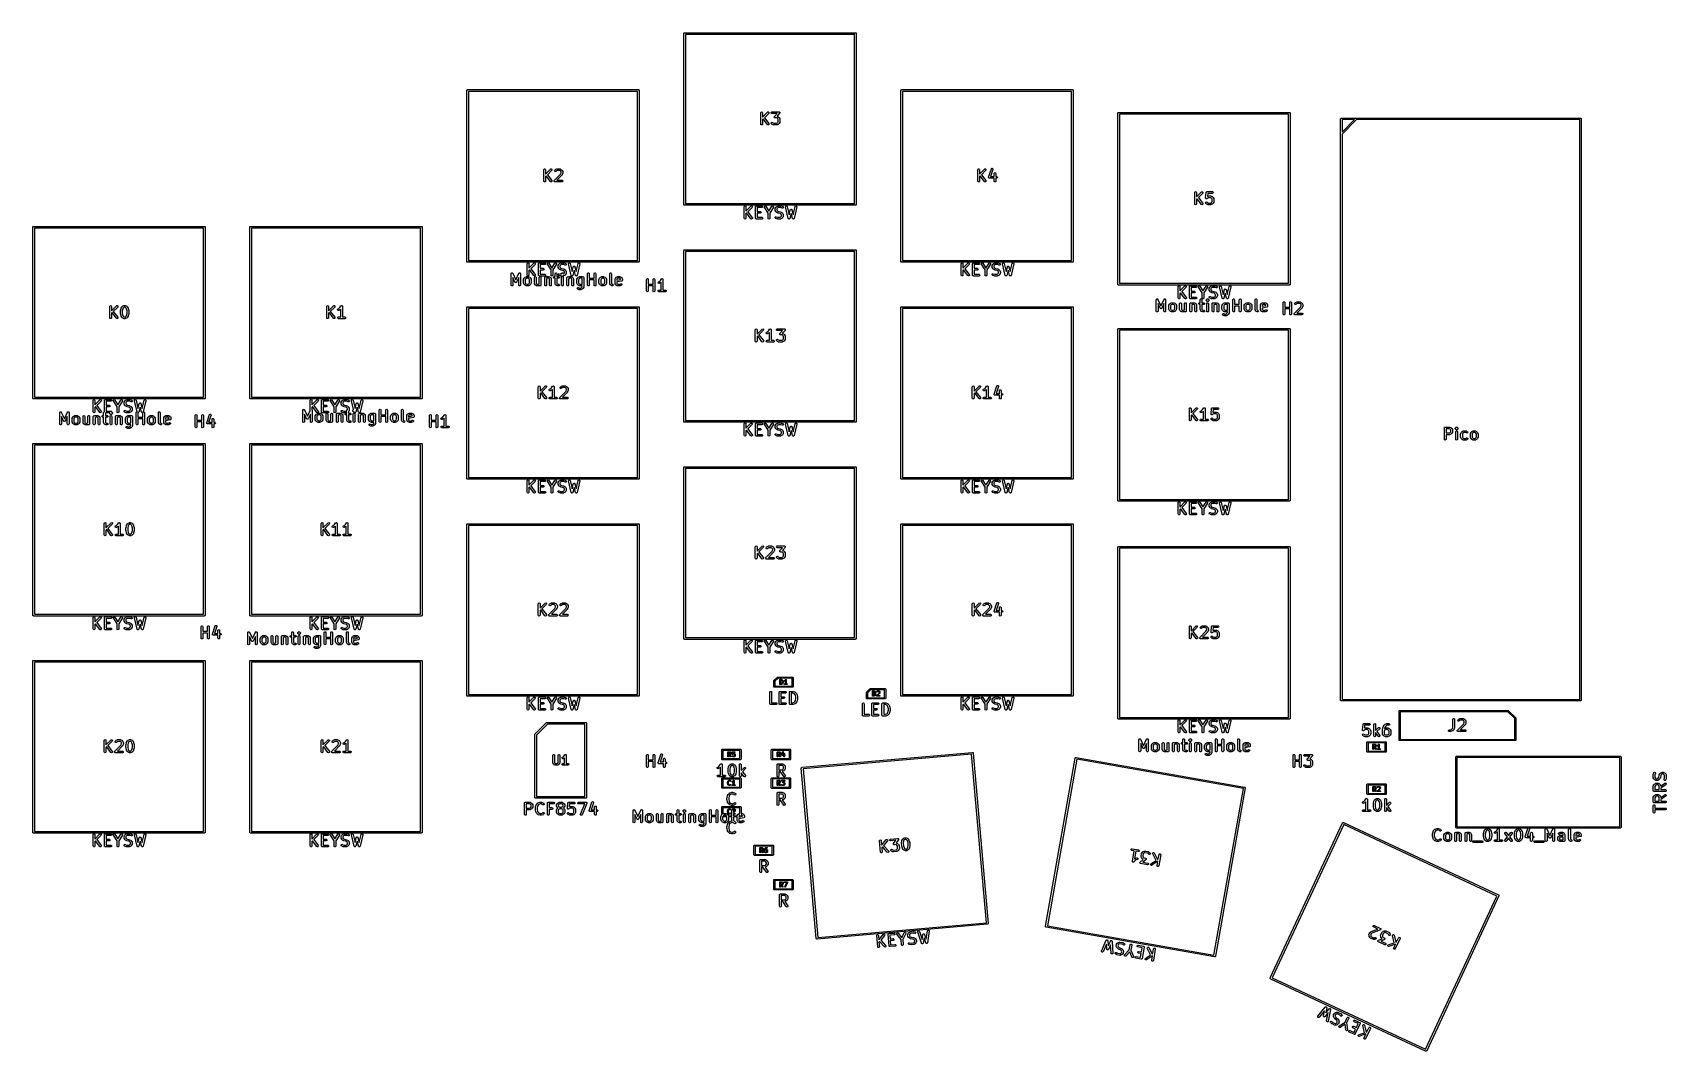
# Model space of a CAD drawing. Extents: x 65 to 209, y -133 to -44.
import ezdxf

# ---------------------------------------------------------------- set-up
doc = ezdxf.new("R2010")
doc.units = 0
doc.layers.add('BLACK', color=7, linetype='CONTINUOUS')

msp = doc.modelspace()

# ---------------------------------------------------------------- linework, layer by layer
at = {"layer": 'BLACK', "linetype": 'CONTINUOUS'}
for p, q in [((122.475, -43.708), (122.477, -43.6983)), ((122.475, -58.708), (122.475, -43.708)), ((122.476, -43.695), (122.478, -43.6921)), ((122.477, -43.6983), (122.476, -43.695)), ((122.478, -43.6921), (122.48, -43.6823)), ((122.48, -43.6823), (122.492, -43.6674)), ((122.492, -43.6674), (122.502, -43.6505)), ((122.502, -43.6505), (122.508, -43.6482)), ((122.508, -43.6482), (122.512, -43.643)), ((122.512, -43.643), (122.532, -43.6397)), ((122.532, -43.6397), (122.55, -43.633)), ((122.55, -43.633), (137.55, -43.633)), ((122.625, -43.783), (122.625, -58.633)), ((137.475, -43.783), (122.625, -43.783)), ((137.475, -58.633), (137.475, -43.783)), ((137.55, -43.633), (137.56, -43.6347)), ((137.56, -43.6347), (137.563, -43.6341)), ((137.563, -43.6341), (137.566, -43.6358)), ((137.566, -43.6358), (137.576, -43.6375)), ((137.576, -43.6375), (137.591, -43.65)), ((137.591, -43.65), (137.607, -43.6598)), ((137.607, -43.6598), (137.61, -43.6661)), ((137.61, -43.6661), (137.615, -43.6705)), ((137.615, -43.6705), (137.618, -43.6897)), ((137.618, -43.6897), (137.625, -43.708)), ((137.625, -43.708), (137.625, -58.708)), ((103.425, -48.708), (103.427, -48.6983)), ((103.425, -63.708), (103.425, -48.708)), ((103.426, -48.695), (103.428, -48.6921)), ((103.427, -48.6983), (103.426, -48.695)), ((103.428, -48.6921), (103.43, -48.6823)), ((103.43, -48.6823), (103.442, -48.6674)), ((103.442, -48.6674), (103.452, -48.6505)), ((103.452, -48.6505), (103.458, -48.6482)), ((103.458, -48.6482), (103.462, -48.643)), ((103.462, -48.643), (103.482, -48.6397)), ((103.482, -48.6397), (103.5, -48.633)), ((103.5, -48.633), (118.5, -48.633)), ((118.5, -48.633), (118.51, -48.6347)), ((118.51, -48.6347), (118.513, -48.6341)), ((118.513, -48.6341), (118.516, -48.6358)), ((118.516, -48.6358), (118.526, -48.6375)), ((118.526, -48.6375), (118.541, -48.65)), ((118.541, -48.65), (118.557, -48.6598)), ((118.557, -48.6598), (118.56, -48.6661)), ((118.56, -48.6661), (118.565, -48.6705)), ((118.565, -48.6705), (118.568, -48.6897)), ((118.568, -48.6897), (118.575, -48.708)), ((118.575, -48.708), (118.575, -63.708)), ((141.525, -48.708), (141.527, -48.6983)), ((141.525, -63.708), (141.525, -48.708)), ((141.526, -48.695), (141.528, -48.6921)), ((141.527, -48.6983), (141.526, -48.695)), ((141.528, -48.6921), (141.53, -48.6823)), ((141.53, -48.6823), (141.542, -48.6674)), ((141.542, -48.6674), (141.552, -48.6505)), ((141.552, -48.6505), (141.558, -48.6482)), ((141.558, -48.6482), (141.562, -48.643)), ((141.562, -48.643), (141.582, -48.6397)), ((141.582, -48.6397), (141.6, -48.633)), ((141.6, -48.633), (156.6, -48.633)), ((156.6, -48.633), (156.61, -48.6347)), ((156.61, -48.6347), (156.613, -48.6341)), ((156.613, -48.6341), (156.616, -48.6358)), ((156.616, -48.6358), (156.626, -48.6375)), ((156.626, -48.6375), (156.641, -48.65)), ((156.641, -48.65), (156.657, -48.6598)), ((156.657, -48.6598), (156.66, -48.6661)), ((156.66, -48.6661), (156.665, -48.6705)), ((156.665, -48.6705), (156.668, -48.6897)), ((156.668, -48.6897), (156.675, -48.708)), ((156.675, -48.708), (156.675, -63.708)), ((103.575, -48.783), (103.575, -63.633)), ((118.425, -48.783), (103.575, -48.783)), ((118.425, -63.633), (118.425, -48.783)), ((141.675, -48.783), (141.675, -63.633)), ((156.525, -48.783), (141.675, -48.783)), ((156.525, -63.633), (156.525, -48.783)), ((129.237, -50.6604), (129.241, -50.6347)), ((129.237, -51.6604), (129.237, -50.6604)), ((129.241, -50.6347), (129.274, -50.5954)), ((129.274, -50.5954), (129.325, -50.5865)), ((129.325, -50.5865), (129.369, -50.6122)), ((129.369, -50.6122), (129.387, -50.6604)), ((129.387, -51.0507), (129.83, -50.6073)), ((129.387, -50.6604), (129.387, -51.0507)), ((129.447, -51.2031), (129.387, -51.2629)), ((129.387, -51.2629), (129.387, -51.6604)), ((129.823, -51.7054), (129.447, -51.2031)), ((129.936, -50.7134), (129.554, -51.096)), ((129.554, -51.096), (129.943, -51.6154)), ((129.83, -50.6073), (129.852, -50.5924)), ((129.852, -50.5924), (129.903, -50.5879)), ((129.903, -50.5879), (129.945, -50.6174)), ((129.958, -50.6669), (129.936, -50.7134)), ((129.943, -51.6154), (129.955, -51.6386)), ((129.945, -50.6174), (129.958, -50.6669)), ((130.143, -50.6474), (130.168, -50.6029)), ((130.152, -50.6979), (130.143, -50.6474)), ((130.144, -51.5457), (130.174, -51.5037)), ((130.149, -51.5968), (130.144, -51.5457)), ((130.164, -51.6182), (130.149, -51.5968)), ((130.191, -50.7309), (130.152, -50.6979)), ((130.211, -51.6658), (130.164, -51.6182)), ((130.168, -50.6029), (130.217, -50.5854)), ((130.174, -51.5037), (130.223, -51.4904)), ((130.217, -50.7354), (130.191, -50.7309)), ((130.217, -50.5854), (130.836, -50.5854)), ((130.67, -50.7354), (130.217, -50.7354)), ((130.223, -51.4904), (130.27, -51.5121)), ((130.27, -51.5121), (130.309, -51.5511)), ((130.309, -51.5511), (130.377, -51.5854)), ((130.377, -51.5854), (130.628, -51.5854)), ((130.427, -51.0398), (130.43, -51.0342)), ((130.434, -51.0589), (130.427, -51.0398)), ((130.429, -51.0283), (130.439, -51.0108)), ((130.43, -51.0342), (130.429, -51.0283)), ((130.437, -51.0788), (130.434, -51.0589)), ((130.442, -51.0827), (130.437, -51.0788)), ((130.439, -51.0108), (130.446, -50.9919)), ((130.444, -51.0883), (130.442, -51.0827)), ((130.461, -51.0988), (130.444, -51.0883)), ((130.446, -50.9919), (130.67, -50.7354)), ((130.477, -51.1118), (130.461, -51.0988)), ((130.485, -51.1133), (130.477, -51.1118)), ((130.488, -51.1149), (130.485, -51.1133)), ((130.491, -51.1144), (130.488, -51.1149)), ((130.502, -51.1163), (130.491, -51.1144)), ((130.628, -51.1163), (130.502, -51.1163)), ((130.696, -51.1506), (130.628, -51.1163)), ((130.628, -51.5854), (130.696, -51.5511)), ((130.892, -50.7098), (130.665, -50.9698)), ((130.665, -50.9698), (130.671, -50.9709)), ((130.671, -50.9709), (130.674, -50.9737)), ((130.674, -50.9737), (130.679, -50.9743)), ((130.679, -50.9743), (130.774, -51.0219)), ((130.726, -51.181), (130.696, -51.1506)), ((130.696, -51.5511), (130.726, -51.5207)), ((130.761, -51.2495), (130.726, -51.181)), ((130.726, -51.5207), (130.761, -51.4522)), ((130.761, -51.4522), (130.761, -51.2495)), ((130.774, -51.0219), (130.792, -51.0352)), ((130.792, -51.0352), (130.794, -51.0359)), ((130.794, -51.0359), (130.841, -51.0835)), ((130.841, -51.6182), (130.794, -51.6658)), ((130.836, -50.5854), (130.847, -50.5873)), ((130.841, -51.0835), (130.854, -51.1019)), ((130.842, -51.6167), (130.841, -51.6182)), ((130.855, -51.5987), (130.842, -51.6167)), ((130.847, -50.5873), (130.85, -50.5868)), ((130.85, -50.5868), (130.853, -50.5884)), ((130.853, -50.5884), (130.861, -50.5899)), ((130.854, -51.1019), (130.855, -51.103)), ((130.855, -51.103), (130.903, -51.1983)), ((130.903, -51.5034), (130.855, -51.5987)), ((130.861, -50.5899), (130.877, -50.6029)), ((130.877, -50.6029), (130.894, -50.6134)), ((130.899, -50.6909), (130.892, -50.7098)), ((130.894, -50.6134), (130.896, -50.619)), ((130.896, -50.619), (130.901, -50.6229)), ((130.91, -50.6734), (130.899, -50.6909)), ((130.901, -50.6229), (130.904, -50.6428)), ((130.903, -51.1983), (130.91, -51.2232)), ((130.906, -51.4956), (130.903, -51.499)), ((130.903, -51.499), (130.903, -51.5034)), ((130.904, -50.6428), (130.911, -50.6619)), ((130.911, -51.4699), (130.906, -51.4956)), ((130.911, -50.6619), (130.909, -50.6675)), ((130.909, -50.6675), (130.91, -50.6734)), ((130.91, -51.2232), (130.909, -51.2276)), ((130.909, -51.2276), (130.911, -51.2318)), ((130.911, -51.2318), (130.911, -51.4699)), ((160.575, -50.708), (160.577, -50.6983)), ((160.575, -65.708), (160.575, -50.708)), ((160.576, -50.695), (160.578, -50.6921)), ((160.577, -50.6983), (160.576, -50.695)), ((160.578, -50.6921), (160.58, -50.6823)), ((160.58, -50.6823), (160.592, -50.6674)), ((160.592, -50.6674), (160.602, -50.6505)), ((160.602, -50.6505), (160.608, -50.6482)), ((160.608, -50.6482), (160.612, -50.643)), ((160.612, -50.643), (160.632, -50.6397)), ((160.632, -50.6397), (160.65, -50.633)), ((160.65, -50.633), (175.65, -50.633)), ((160.725, -50.783), (160.725, -65.633)), ((175.575, -50.783), (160.725, -50.783)), ((175.575, -65.633), (175.575, -50.783)), ((175.65, -50.633), (175.66, -50.6347)), ((175.66, -50.6347), (175.663, -50.6341)), ((175.663, -50.6341), (175.666, -50.6358)), ((175.666, -50.6358), (175.676, -50.6375)), ((175.676, -50.6375), (175.691, -50.65)), ((175.691, -50.65), (175.707, -50.6598)), ((175.707, -50.6598), (175.71, -50.6661)), ((175.71, -50.6661), (175.715, -50.6705)), ((175.715, -50.6705), (175.718, -50.6897)), ((175.718, -50.6897), (175.725, -50.708)), ((175.725, -50.708), (175.725, -65.708)), ((180.143, -51.208), (180.161, -51.1656)), ((180.143, -102.208), (180.143, -51.208)), ((180.161, -51.1656), (180.203, -51.148)), ((180.203, -51.148), (201.203, -51.148)), ((181.528, -51.268), (180.263, -52.5329)), ((180.263, -51.268), (180.263, -52.3631)), ((180.263, -52.3631), (181.358, -51.268)), ((181.358, -51.268), (180.263, -51.268)), ((201.143, -51.268), (181.528, -51.268)), ((201.143, -102.148), (201.143, -51.268)), ((201.203, -51.148), (201.246, -51.1656)), ((201.246, -51.1656), (201.263, -51.208)), ((201.263, -51.208), (201.263, -102.208)), ((129.254, -51.7086), (129.237, -51.6604)), ((129.299, -51.7342), (129.254, -51.7086)), ((129.349, -51.7253), (129.299, -51.7342)), ((129.382, -51.686), (129.349, -51.7253)), ((129.387, -51.6604), (129.382, -51.686)), ((129.866, -51.7334), (129.823, -51.7054)), ((129.917, -51.7273), (129.866, -51.7334)), ((129.952, -51.6898), (129.917, -51.7273)), ((129.955, -51.6386), (129.952, -51.6898)), ((130.213, -51.6665), (130.211, -51.6658)), ((130.231, -51.6798), (130.213, -51.6665)), ((130.326, -51.7275), (130.231, -51.6798)), ((130.33, -51.728), (130.326, -51.7275)), ((130.334, -51.7309), (130.33, -51.728)), ((130.36, -51.7354), (130.334, -51.7309)), ((130.645, -51.7354), (130.36, -51.7354)), ((130.649, -51.7338), (130.645, -51.7354)), ((130.654, -51.7349), (130.649, -51.7338)), ((130.679, -51.7275), (130.654, -51.7349)), ((130.774, -51.6798), (130.679, -51.7275)), ((130.775, -51.6787), (130.774, -51.6798)), ((130.794, -51.6658), (130.775, -51.6787)), ((180.263, -52.5329), (180.263, -102.148)), ((110.187, -55.6604), (110.191, -55.6347)), ((110.187, -56.6604), (110.187, -55.6604)), ((110.191, -55.6347), (110.224, -55.5954)), ((110.224, -55.5954), (110.275, -55.5865)), ((110.275, -55.5865), (110.319, -55.6122)), ((110.319, -55.6122), (110.337, -55.6604)), ((110.337, -56.0507), (110.78, -55.6073)), ((110.337, -55.6604), (110.337, -56.0507)), ((110.886, -55.7134), (110.504, -56.096)), ((110.78, -55.6073), (110.802, -55.5924)), ((110.802, -55.5924), (110.853, -55.5879)), ((110.853, -55.5879), (110.895, -55.6174)), ((110.908, -55.6669), (110.886, -55.7134)), ((110.895, -55.6174), (110.908, -55.6669)), ((111.14, -55.7491), (111.161, -55.7026)), ((111.153, -55.7986), (111.14, -55.7491)), ((111.195, -55.8281), (111.153, -55.7986)), ((111.161, -55.7026), (111.209, -55.655)), ((111.246, -55.8236), (111.195, -55.8281)), ((111.209, -55.655), (111.227, -55.6421)), ((111.227, -55.6421), (111.228, -55.6409)), ((111.228, -55.6409), (111.324, -55.5933)), ((111.267, -55.8087), (111.246, -55.8236)), ((111.306, -55.7696), (111.267, -55.8087)), ((111.375, -55.7354), (111.306, -55.7696)), ((111.324, -55.5933), (111.349, -55.5859)), ((111.349, -55.5859), (111.353, -55.5869)), ((111.353, -55.5869), (111.357, -55.5854)), ((111.357, -55.5854), (111.595, -55.5854)), ((111.578, -55.7354), (111.375, -55.7354)), ((111.646, -55.7696), (111.578, -55.7354)), ((111.595, -55.5854), (111.621, -55.5899)), ((111.621, -55.5899), (111.624, -55.5928)), ((111.624, -55.5928), (111.629, -55.5933)), ((111.629, -55.5933), (111.724, -55.6409)), ((111.676, -55.8), (111.646, -55.7696)), ((111.711, -55.8686), (111.676, -55.8)), ((111.711, -55.9339), (111.711, -55.8686)), ((111.724, -55.6409), (111.742, -55.6543)), ((111.742, -55.6543), (111.744, -55.655)), ((111.744, -55.655), (111.791, -55.7026)), ((111.791, -55.7026), (111.804, -55.721)), ((111.804, -55.721), (111.805, -55.7221)), ((111.805, -55.7221), (111.853, -55.8173)), ((111.853, -55.8173), (111.86, -55.8423)), ((111.86, -55.8423), (111.859, -55.8466)), ((111.859, -55.8466), (111.861, -55.8509)), ((111.861, -55.8509), (111.861, -55.9461)), ((148.287, -55.6604), (148.291, -55.6347)), ((148.287, -56.6604), (148.287, -55.6604)), ((148.291, -55.6347), (148.324, -55.5954)), ((148.324, -55.5954), (148.375, -55.5865)), ((148.375, -55.5865), (148.419, -55.6122)), ((148.419, -55.6122), (148.437, -55.6604)), ((148.437, -56.0507), (148.88, -55.6073)), ((148.437, -55.6604), (148.437, -56.0507)), ((148.986, -55.7134), (148.604, -56.096)), ((148.88, -55.6073), (148.902, -55.5924)), ((148.902, -55.5924), (148.953, -55.5879)), ((148.953, -55.5879), (148.995, -55.6174)), ((149.008, -55.6669), (148.986, -55.7134)), ((148.995, -55.6174), (149.008, -55.6669)), ((149.243, -56.3033), (149.481, -55.589)), ((149.624, -55.6365), (149.418, -56.252)), ((149.481, -55.589), (149.494, -55.5661)), ((149.494, -55.5661), (149.537, -55.5393)), ((149.537, -55.5393), (149.588, -55.5468)), ((149.588, -55.5468), (149.622, -55.5852)), ((149.622, -55.5852), (149.624, -55.6365)), ((149.72, -55.9681), (149.753, -55.9288)), ((149.753, -55.9288), (149.803, -55.9199)), ((149.803, -55.9199), (149.848, -55.9455)), ((110.204, -56.7086), (110.187, -56.6604)), ((110.249, -56.7342), (110.204, -56.7086)), ((110.299, -56.7253), (110.249, -56.7342)), ((110.332, -56.686), (110.299, -56.7253)), ((110.337, -56.6604), (110.332, -56.686)), ((110.397, -56.2031), (110.337, -56.2629)), ((110.337, -56.2629), (110.337, -56.6604)), ((110.773, -56.7054), (110.397, -56.2031)), ((110.504, -56.096), (110.893, -56.6154)), ((110.816, -56.7334), (110.773, -56.7054)), ((110.867, -56.7273), (110.816, -56.7334)), ((110.902, -56.6898), (110.867, -56.7273)), ((110.893, -56.6154), (110.905, -56.6386)), ((110.905, -56.6386), (110.902, -56.6898)), ((111.092, -56.6538), (111.093, -56.6507)), ((111.098, -56.6756), (111.092, -56.6538)), ((111.093, -56.6474), (111.104, -56.6278)), ((111.093, -56.6507), (111.093, -56.6474)), ((111.102, -56.6979), (111.098, -56.6756)), ((111.104, -56.7001), (111.102, -56.6979)), ((111.104, -56.6278), (111.114, -56.6073)), ((111.105, -56.7034), (111.104, -56.7001)), ((111.124, -56.7163), (111.105, -56.7034)), ((111.114, -56.6073), (111.673, -56.0484)), ((111.141, -56.7309), (111.124, -56.7163)), ((111.146, -56.7317), (111.141, -56.7309)), ((111.147, -56.7328), (111.146, -56.7317)), ((111.151, -56.7325), (111.147, -56.7328)), ((111.167, -56.7354), (111.151, -56.7325)), ((111.786, -56.7354), (111.167, -56.7354)), ((111.791, -56.142), (111.348, -56.5854)), ((111.348, -56.5854), (111.786, -56.5854)), ((111.673, -56.0484), (111.711, -55.9339)), ((111.786, -56.5854), (111.811, -56.5899)), ((111.834, -56.7178), (111.786, -56.7354)), ((111.793, -56.1379), (111.791, -56.142)), ((111.797, -56.1356), (111.793, -56.1379)), ((111.809, -56.1127), (111.797, -56.1356)), ((111.857, -55.9698), (111.809, -56.1127)), ((111.811, -56.5899), (111.851, -56.6229)), ((111.86, -56.6734), (111.834, -56.7178)), ((111.851, -56.6229), (111.86, -56.6734)), ((111.861, -55.9461), (111.857, -55.9682)), ((111.857, -55.9682), (111.857, -55.9698)), ((148.304, -56.7086), (148.287, -56.6604)), ((148.349, -56.7342), (148.304, -56.7086)), ((148.399, -56.7253), (148.349, -56.7342)), ((148.432, -56.686), (148.399, -56.7253)), ((148.437, -56.6604), (148.432, -56.686)), ((148.497, -56.2031), (148.437, -56.2629)), ((148.437, -56.2629), (148.437, -56.6604)), ((148.873, -56.7054), (148.497, -56.2031)), ((148.604, -56.096), (148.993, -56.6154)), ((148.916, -56.7334), (148.873, -56.7054)), ((148.967, -56.7273), (148.916, -56.7334)), ((149.002, -56.6898), (148.967, -56.7273)), ((148.993, -56.6154), (149.005, -56.6386)), ((149.005, -56.6386), (149.002, -56.6898)), ((149.24, -56.314), (149.243, -56.3091)), ((149.244, -56.3342), (149.24, -56.314)), ((149.243, -56.3091), (149.243, -56.3033)), ((149.245, -56.3546), (149.244, -56.3342)), ((149.248, -56.3589), (149.245, -56.3546)), ((149.249, -56.3645), (149.248, -56.3589)), ((149.265, -56.3777), (149.249, -56.3645)), ((149.279, -56.393), (149.265, -56.3777)), ((149.284, -56.3938), (149.279, -56.393)), ((149.289, -56.3975), (149.284, -56.3938)), ((149.314, -56.402), (149.289, -56.3975)), ((149.715, -56.402), (149.314, -56.402)), ((149.418, -56.252), (149.715, -56.252)), ((149.715, -55.9937), (149.72, -55.9681)), ((149.715, -56.252), (149.715, -55.9937)), ((149.715, -56.6604), (149.715, -56.402)), ((149.733, -56.7086), (149.715, -56.6604)), ((149.777, -56.7342), (149.733, -56.7086)), ((149.828, -56.7253), (149.777, -56.7342)), ((149.861, -56.686), (149.828, -56.7253)), ((149.848, -55.9455), (149.865, -55.9937)), ((149.865, -56.6604), (149.861, -56.686)), ((149.865, -55.9937), (149.865, -56.252)), ((149.865, -56.252), (149.933, -56.252)), ((149.933, -56.402), (149.865, -56.402)), ((149.865, -56.402), (149.865, -56.6604)), ((149.933, -56.252), (149.959, -56.2566)), ((149.982, -56.3845), (149.933, -56.402)), ((149.959, -56.2566), (149.998, -56.2895)), ((150.007, -56.3401), (149.982, -56.3845)), ((149.998, -56.2895), (150.007, -56.3401)), ((122.482, -58.7263), (122.475, -58.708)), ((122.485, -58.7455), (122.482, -58.7263)), ((122.49, -58.7498), (122.485, -58.7455)), ((122.493, -58.7562), (122.49, -58.7498)), ((122.509, -58.766), (122.493, -58.7562)), ((122.524, -58.7785), (122.509, -58.766)), ((122.534, -58.7802), (122.524, -58.7785)), ((122.537, -58.7819), (122.534, -58.7802)), ((122.54, -58.7813), (122.537, -58.7819)), ((122.55, -58.783), (122.54, -58.7813)), ((137.55, -58.783), (122.55, -58.783)), ((122.625, -58.633), (137.475, -58.633)), ((137.568, -58.7763), (137.55, -58.783)), ((137.588, -58.773), (137.568, -58.7763)), ((137.592, -58.7678), (137.588, -58.773)), ((137.598, -58.7655), (137.592, -58.7678)), ((137.608, -58.7486), (137.598, -58.7655)), ((137.62, -58.7337), (137.608, -58.7486)), ((137.622, -58.7239), (137.62, -58.7337)), ((137.624, -58.721), (137.622, -58.7239)), ((137.625, -58.708), (137.623, -58.7177)), ((137.623, -58.7177), (137.624, -58.721)), ((167.337, -57.6604), (167.341, -57.6347)), ((167.337, -58.6604), (167.337, -57.6604)), ((167.354, -58.7086), (167.337, -58.6604)), ((167.341, -57.6347), (167.374, -57.5954)), ((167.399, -58.7342), (167.354, -58.7086)), ((167.374, -57.5954), (167.425, -57.5865)), ((167.449, -58.7253), (167.399, -58.7342)), ((167.425, -57.5865), (167.469, -57.6122)), ((167.482, -58.686), (167.449, -58.7253)), ((167.469, -57.6122), (167.487, -57.6604)), ((167.487, -58.6604), (167.482, -58.686)), ((167.487, -58.0507), (167.93, -57.6073)), ((167.487, -57.6604), (167.487, -58.0507)), ((167.547, -58.2031), (167.487, -58.2629)), ((167.487, -58.2629), (167.487, -58.6604)), ((167.923, -58.7054), (167.547, -58.2031)), ((168.036, -57.7134), (167.654, -58.096)), ((167.654, -58.096), (168.043, -58.6154)), ((167.966, -58.7334), (167.923, -58.7054)), ((167.93, -57.6073), (167.952, -57.5924)), ((167.952, -57.5924), (168.003, -57.5879)), ((168.017, -58.7273), (167.966, -58.7334)), ((168.003, -57.5879), (168.045, -57.6174)), ((168.052, -58.6898), (168.017, -58.7273)), ((168.058, -57.6669), (168.036, -57.7134)), ((168.043, -58.6154), (168.055, -58.6386)), ((168.045, -57.6174), (168.058, -57.6669)), ((168.055, -58.6386), (168.052, -58.6898)), ((168.29, -58.1291), (168.337, -57.6529)), ((168.29, -58.1296), (168.29, -58.1291)), ((168.29, -58.13), (168.29, -58.1296)), ((168.296, -58.1544), (168.29, -58.13)), ((168.292, -58.5457), (168.321, -58.5037)), ((168.296, -58.5968), (168.292, -58.5457)), ((168.302, -58.1788), (168.296, -58.1544)), ((168.311, -58.6182), (168.296, -58.5968)), ((168.303, -58.1791), (168.302, -58.1788)), ((168.303, -58.1796), (168.303, -58.1791)), ((168.323, -58.194), (168.303, -58.1796)), ((168.359, -58.6658), (168.311, -58.6182)), ((168.321, -58.5037), (168.371, -58.4904)), ((168.344, -58.2088), (168.323, -58.194)), ((168.337, -57.6529), (168.338, -57.6491)), ((168.338, -57.6474), (168.34, -57.6447)), ((168.338, -57.6491), (168.338, -57.6474)), ((168.34, -57.6447), (168.344, -57.6278)), ((168.344, -57.6278), (168.356, -57.6167)), ((168.345, -58.209), (168.344, -58.2087)), ((168.344, -58.2087), (168.344, -58.2088)), ((168.37, -58.2068), (168.345, -58.209)), ((168.356, -57.6167), (168.364, -57.6029)), ((168.36, -58.6665), (168.359, -58.6658)), ((168.378, -58.6798), (168.36, -58.6665)), ((168.364, -57.6029), (168.374, -57.5993)), ((168.395, -58.2049), (168.37, -58.2068)), ((168.371, -58.4904), (168.417, -58.5121)), ((168.374, -57.5993), (168.381, -57.592)), ((168.474, -58.7275), (168.378, -58.6798)), ((168.381, -57.592), (168.397, -57.5908)), ((168.396, -58.2045), (168.395, -58.2046)), ((168.395, -58.2046), (168.395, -58.2049)), ((168.417, -58.1896), (168.396, -58.2045)), ((168.397, -57.5908), (168.412, -57.5854)), ((168.412, -57.5854), (168.888, -57.5854)), ((168.456, -58.1506), (168.417, -58.1896)), ((168.417, -58.5121), (168.456, -58.5511)), ((168.48, -57.7354), (168.455, -57.9836)), ((168.455, -57.9836), (168.474, -57.9743)), ((168.525, -58.1163), (168.456, -58.1506)), ((168.456, -58.5511), (168.525, -58.5854)), ((168.474, -57.9743), (168.499, -57.9668)), ((168.478, -58.728), (168.474, -58.7275)), ((168.481, -58.7309), (168.478, -58.728)), ((168.888, -57.7354), (168.48, -57.7354)), ((168.507, -58.7354), (168.481, -58.7309)), ((168.499, -57.9668), (168.503, -57.9679)), ((168.503, -57.9679), (168.507, -57.9663)), ((168.507, -57.9663), (168.745, -57.9663)), ((168.745, -58.7354), (168.507, -58.7354)), ((168.728, -58.1163), (168.525, -58.1163)), ((168.525, -58.5854), (168.728, -58.5854)), ((168.796, -58.1506), (168.728, -58.1163)), ((168.728, -58.5854), (168.796, -58.5511)), ((168.745, -57.9663), (168.771, -57.9709)), ((168.749, -58.7338), (168.745, -58.7354)), ((168.754, -58.7349), (168.749, -58.7338)), ((168.779, -58.7275), (168.754, -58.7349)), ((168.771, -57.9709), (168.774, -57.9737)), ((168.774, -57.9737), (168.779, -57.9743)), ((168.779, -57.9743), (168.874, -58.0219)), ((168.874, -58.6798), (168.779, -58.7275)), ((168.826, -58.181), (168.796, -58.1506)), ((168.796, -58.5511), (168.826, -58.5207)), ((168.861, -58.2495), (168.826, -58.181)), ((168.826, -58.5207), (168.861, -58.4522)), ((168.861, -58.4522), (168.861, -58.2495)), ((168.874, -58.0219), (168.892, -58.0352)), ((168.875, -58.6787), (168.874, -58.6798)), ((168.894, -58.6658), (168.875, -58.6787)), ((168.888, -57.5854), (168.914, -57.5899)), ((168.936, -57.7178), (168.888, -57.7354)), ((168.892, -58.0352), (168.894, -58.0359)), ((168.894, -58.0359), (168.941, -58.0835)), ((168.941, -58.6182), (168.894, -58.6658)), ((168.914, -57.5899), (168.953, -57.6229)), ((168.962, -57.6734), (168.936, -57.7178)), ((168.941, -58.0835), (168.954, -58.1019)), ((168.942, -58.6167), (168.941, -58.6182)), ((168.955, -58.5987), (168.942, -58.6167)), ((168.953, -57.6229), (168.962, -57.6734)), ((168.954, -58.1019), (168.955, -58.103)), ((168.955, -58.103), (169.003, -58.1983)), ((169.003, -58.5034), (168.955, -58.5987)), ((169.003, -58.1983), (169.01, -58.2232)), ((169.006, -58.4956), (169.003, -58.499)), ((169.003, -58.499), (169.003, -58.5034)), ((169.011, -58.4699), (169.006, -58.4956)), ((169.01, -58.2232), (169.009, -58.2276)), ((169.009, -58.2276), (169.011, -58.2318)), ((169.011, -58.2318), (169.011, -58.4699)), ((127.785, -58.9154), (127.789, -58.8897)), ((127.785, -59.9154), (127.785, -58.9154)), ((127.802, -59.9636), (127.785, -59.9154)), ((127.789, -58.8897), (127.822, -58.8504)), ((127.846, -59.9892), (127.802, -59.9636)), ((127.822, -58.8504), (127.873, -58.8415)), ((127.897, -59.9803), (127.846, -59.9892)), ((127.873, -58.8415), (127.917, -58.8672)), ((127.93, -59.941), (127.897, -59.9803)), ((127.917, -58.8672), (127.935, -58.9154)), ((127.935, -59.9154), (127.93, -59.941)), ((127.935, -59.3057), (128.378, -58.8623)), ((127.935, -58.9154), (127.935, -59.3057)), ((127.994, -59.4581), (127.935, -59.5179)), ((127.935, -59.5179), (127.935, -59.9154)), ((128.371, -59.9604), (127.994, -59.4581)), ((128.484, -58.9684), (128.101, -59.351)), ((128.101, -59.351), (128.491, -59.8704)), ((128.414, -59.9884), (128.371, -59.9604)), ((128.378, -58.8623), (128.399, -58.8474)), ((128.399, -58.8474), (128.45, -58.8429)), ((128.465, -59.9823), (128.414, -59.9884)), ((128.45, -58.8429), (128.492, -58.8724)), ((128.5, -59.9448), (128.465, -59.9823)), ((128.506, -58.9219), (128.484, -58.9684)), ((128.491, -59.8704), (128.503, -59.8936)), ((128.492, -58.8724), (128.506, -58.9219)), ((128.503, -59.8936), (128.5, -59.9448)), ((128.785, -58.9154), (128.786, -58.9056)), ((128.785, -59.9154), (128.785, -58.9154)), ((128.791, -59.9337), (128.785, -59.9154)), ((128.786, -58.9024), (128.787, -58.8995)), ((128.786, -58.9056), (128.786, -58.9024)), ((128.787, -58.8995), (128.789, -58.8897)), ((128.789, -58.8897), (128.802, -58.8748)), ((128.795, -59.9529), (128.791, -59.9337)), ((128.8, -59.9572), (128.795, -59.9529)), ((128.802, -59.9636), (128.8, -59.9572)), ((128.802, -58.8748), (128.811, -58.8579)), ((128.819, -59.9733), (128.802, -59.9636)), ((128.811, -58.8579), (128.818, -58.8556)), ((128.818, -58.8556), (128.822, -58.8504)), ((128.834, -59.9859), (128.819, -59.9733)), ((128.822, -58.8504), (128.841, -58.847)), ((128.844, -59.9876), (128.834, -59.9859)), ((128.841, -58.847), (128.86, -58.8404)), ((128.846, -59.9892), (128.844, -59.9876)), ((128.85, -59.9887), (128.846, -59.9892)), ((128.86, -59.9904), (128.85, -59.9887)), ((128.86, -58.8404), (129.336, -58.8404)), ((129.336, -59.9904), (128.86, -59.9904)), ((129.336, -58.9904), (128.935, -58.9904)), ((128.935, -58.9904), (128.935, -59.3166)), ((128.935, -59.3166), (129.193, -59.3166)), ((129.193, -59.4666), (128.935, -59.4666)), ((128.935, -59.4666), (128.935, -59.8404)), ((128.935, -59.8404), (129.336, -59.8404)), ((129.193, -59.3166), (129.219, -59.3211)), ((129.241, -59.449), (129.193, -59.4666)), ((129.219, -59.3211), (129.258, -59.3541)), ((129.267, -59.4046), (129.241, -59.449)), ((129.258, -59.3541), (129.267, -59.4046)), ((129.336, -58.8404), (129.361, -58.8449)), ((129.384, -58.9728), (129.336, -58.9904)), ((129.336, -59.8404), (129.361, -59.8449)), ((129.384, -59.9728), (129.336, -59.9904)), ((129.361, -58.8449), (129.401, -58.8779)), ((129.361, -59.8449), (129.401, -59.8779)), ((129.41, -58.9284), (129.384, -58.9728)), ((129.41, -59.9284), (129.384, -59.9728)), ((129.401, -58.8779), (129.41, -58.9284)), ((129.401, -59.8779), (129.41, -59.9284)), ((129.548, -58.9316), (129.555, -58.8807)), ((129.558, -58.9556), (129.548, -58.9316)), ((129.555, -58.8807), (129.593, -58.8461)), ((129.88, -59.461), (129.558, -58.9556)), ((129.593, -58.8461), (129.644, -58.8439)), ((129.644, -58.8439), (129.685, -58.8751)), ((129.685, -58.8751), (129.955, -59.2995)), ((129.88, -59.9154), (129.88, -59.461)), ((129.897, -59.9636), (129.88, -59.9154)), ((129.942, -59.9892), (129.897, -59.9636)), ((129.992, -59.9803), (129.942, -59.9892)), ((129.955, -59.2995), (130.225, -58.8751)), ((130.025, -59.941), (129.992, -59.9803)), ((130.03, -59.9154), (130.025, -59.941)), ((130.351, -58.9556), (130.03, -59.461)), ((130.03, -59.461), (130.03, -59.9154)), ((130.225, -58.8751), (130.242, -58.8559)), ((130.242, -58.8559), (130.291, -58.8404)), ((130.291, -58.8404), (130.339, -58.8601)), ((130.339, -58.8601), (130.362, -58.9056)), ((130.362, -58.9056), (130.351, -58.9556)), ((130.499, -59.1059), (130.503, -59.0802)), ((130.499, -59.2011), (130.499, -59.1059)), ((130.5, -59.2053), (130.499, -59.2011)), ((130.499, -59.2097), (130.5, -59.2053)), ((130.507, -59.2346), (130.499, -59.2097)), ((130.5, -59.8828), (130.508, -59.832)), ((130.527, -59.9265), (130.5, -59.8828)), ((130.503, -59.0802), (130.506, -59.0768)), ((130.506, -59.0768), (130.507, -59.0723)), ((130.507, -59.0723), (130.554, -58.9771)), ((130.554, -59.3299), (130.507, -59.2346)), ((130.508, -59.832), (130.546, -59.798)), ((130.55, -59.9389), (130.527, -59.9265)), ((130.546, -59.798), (130.598, -59.7966)), ((130.693, -59.9865), (130.55, -59.9389)), ((130.554, -58.9771), (130.568, -58.9591)), ((130.556, -59.331), (130.554, -59.3299)), ((130.568, -59.3494), (130.556, -59.331)), ((130.568, -58.9576), (130.616, -58.91)), ((130.568, -58.9591), (130.568, -58.9576)), ((130.616, -59.397), (130.568, -59.3494)), ((130.598, -59.7966), (130.729, -59.8404)), ((130.616, -58.91), (130.634, -58.8971)), ((130.617, -59.3977), (130.616, -59.397)), ((130.636, -59.411), (130.617, -59.3977)), ((130.634, -58.8971), (130.636, -58.8959)), ((130.636, -58.8959), (130.731, -58.8483)), ((130.731, -59.4587), (130.636, -59.411)), ((130.683, -59.055), (130.649, -59.1236)), ((130.649, -59.1236), (130.649, -59.1834)), ((130.649, -59.1834), (130.683, -59.2519)), ((130.713, -59.0246), (130.683, -59.055)), ((130.683, -59.2519), (130.713, -59.2823)), ((130.695, -59.9865), (130.693, -59.9865)), ((130.717, -59.9904), (130.695, -59.9865)), ((130.782, -58.9904), (130.713, -59.0246)), ((130.713, -59.2823), (130.79, -59.3208)), ((130.955, -59.9904), (130.717, -59.9904)), ((130.729, -59.8404), (130.937, -59.8404)), ((130.731, -58.8483), (130.756, -58.8409)), ((130.734, -59.4591), (130.731, -59.4587)), ((130.746, -59.4643), (130.734, -59.4591)), ((130.929, -59.51), (130.746, -59.4643)), ((130.756, -58.8409), (130.76, -58.8419)), ((130.76, -58.8419), (130.764, -58.8404)), ((130.764, -58.8404), (131.002, -58.8404)), ((130.99, -58.9904), (130.782, -58.9904)), ((130.79, -59.3208), (130.973, -59.3664)), ((131.006, -59.5484), (130.929, -59.51)), ((130.937, -59.8404), (131.006, -59.8061)), ((130.959, -59.9888), (130.955, -59.9904)), ((130.963, -59.9899), (130.959, -59.9888)), ((130.988, -59.9825), (130.963, -59.9899)), ((130.973, -59.3664), (130.985, -59.3717)), ((130.985, -59.3717), (130.988, -59.3721)), ((130.988, -59.3721), (131.084, -59.4197)), ((131.084, -59.9348), (130.988, -59.9825)), ((131.122, -59.0342), (130.99, -58.9904)), ((131.002, -58.8404), (131.024, -58.8443)), ((131.036, -59.5789), (131.006, -59.5484)), ((131.006, -59.8061), (131.036, -59.7757)), ((131.024, -58.8443), (131.026, -58.8442)), ((131.026, -58.8442), (131.169, -58.8918)), ((131.07, -59.6474), (131.036, -59.5789)), ((131.036, -59.7757), (131.07, -59.7072)), ((131.07, -59.7072), (131.07, -59.6474)), ((131.084, -59.4197), (131.102, -59.4331)), ((131.085, -59.9337), (131.084, -59.9348)), ((131.103, -59.9208), (131.085, -59.9337)), ((131.102, -59.4331), (131.103, -59.4338)), ((131.103, -59.4338), (131.151, -59.4814)), ((131.151, -59.8732), (131.103, -59.9208)), ((131.173, -59.0328), (131.122, -59.0342)), ((131.151, -59.4814), (131.164, -59.4998)), ((131.165, -59.8537), (131.151, -59.8717)), ((131.151, -59.8717), (131.151, -59.8732)), ((131.164, -59.4998), (131.165, -59.5009)), ((131.165, -59.5009), (131.212, -59.5961)), ((131.212, -59.7584), (131.165, -59.8537)), ((131.169, -58.8918), (131.192, -58.9043)), ((131.211, -58.9987), (131.173, -59.0328)), ((131.192, -58.9043), (131.219, -58.948)), ((131.219, -58.948), (131.211, -58.9987)), ((131.212, -59.5961), (131.22, -59.6211)), ((131.213, -59.754), (131.212, -59.7584)), ((131.216, -59.7506), (131.213, -59.754)), ((131.22, -59.7249), (131.216, -59.7506)), ((131.22, -59.6211), (131.219, -59.6255)), ((131.219, -59.6255), (131.22, -59.6297)), ((131.22, -59.6297), (131.22, -59.7249)), ((131.404, -58.9067), (131.427, -58.8609)), ((131.406, -58.9328), (131.404, -58.9067)), ((131.644, -59.9328), (131.406, -58.9328)), ((131.427, -58.8609), (131.474, -58.8405)), ((131.474, -58.8405), (131.523, -58.8552)), ((131.523, -58.8552), (131.552, -58.898)), ((131.552, -58.898), (131.721, -59.6089)), ((131.648, -59.9393), (131.644, -59.9328)), ((131.649, -59.9472), (131.648, -59.9393)), ((131.662, -59.9602), (131.649, -59.9472)), ((131.672, -59.9756), (131.662, -59.9602)), ((131.679, -59.9778), (131.672, -59.9756)), ((131.685, -59.9834), (131.679, -59.9778)), ((131.703, -59.985), (131.685, -59.9834)), ((131.721, -59.9902), (131.703, -59.985)), ((131.721, -59.6089), (131.835, -59.1818)), ((131.728, -59.9871), (131.721, -59.9902)), ((131.736, -59.9878), (131.728, -59.9871)), ((131.751, -59.9772), (131.736, -59.9878)), ((131.768, -59.9699), (131.751, -59.9772)), ((131.772, -59.9628), (131.768, -59.9699)), ((131.778, -59.9583), (131.772, -59.9628)), ((131.789, -59.9347), (131.778, -59.9583)), ((131.907, -59.4922), (131.789, -59.9347)), ((131.835, -59.1818), (131.846, -59.1581)), ((131.846, -59.1581), (131.851, -59.1542)), ((131.851, -59.1542), (131.854, -59.148)), ((131.854, -59.148), (131.872, -59.1398)), ((131.872, -59.1398), (131.888, -59.1287)), ((131.888, -59.1287), (131.894, -59.1293)), ((131.894, -59.1293), (131.901, -59.1264)), ((131.901, -59.1264), (131.919, -59.1314)), ((132.025, -59.9347), (131.907, -59.4922)), ((131.919, -59.1314), (131.939, -59.1331)), ((131.939, -59.1331), (131.944, -59.1379)), ((131.944, -59.1379), (131.95, -59.1397)), ((131.95, -59.1397), (131.961, -59.1556)), ((131.961, -59.1556), (131.975, -59.1693)), ((131.975, -59.1693), (131.976, -59.1761)), ((131.976, -59.1761), (131.98, -59.1818)), ((131.98, -59.1818), (132.094, -59.6089)), ((132.03, -59.9412), (132.025, -59.9347)), ((132.031, -59.949), (132.03, -59.9412)), ((132.044, -59.9616), (132.031, -59.949)), ((132.055, -59.9768), (132.044, -59.9616)), ((132.062, -59.9788), (132.055, -59.9768)), ((132.068, -59.9842), (132.062, -59.9788)), ((132.086, -59.9853), (132.068, -59.9842)), ((132.104, -59.9901), (132.086, -59.9853)), ((132.094, -59.6089), (132.263, -58.898)), ((132.111, -59.9868), (132.104, -59.9901)), ((132.119, -59.9873), (132.111, -59.9868)), ((132.134, -59.9763), (132.119, -59.9873)), ((132.151, -59.9685), (132.134, -59.9763)), ((132.154, -59.9613), (132.151, -59.9685)), ((132.16, -59.9567), (132.154, -59.9613)), ((132.171, -59.9328), (132.16, -59.9567)), ((132.409, -58.9328), (132.171, -59.9328)), ((132.263, -58.898), (132.273, -58.8741)), ((132.273, -58.8741), (132.314, -58.8435)), ((132.314, -58.8435), (132.365, -58.8465)), ((132.365, -58.8465), (132.403, -58.8818)), ((132.403, -58.8818), (132.409, -58.9328)), ((65.325, -60.708), (65.3267, -60.6983)), ((65.325, -75.708), (65.325, -60.708)), ((65.3261, -60.695), (65.3278, -60.6921)), ((65.3267, -60.6983), (65.3261, -60.695)), ((65.3278, -60.6921), (65.3295, -60.6823)), ((65.3295, -60.6823), (65.342, -60.6674)), ((65.342, -60.6674), (65.3518, -60.6505)), ((65.3518, -60.6505), (65.3581, -60.6482)), ((65.3581, -60.6482), (65.3625, -60.643)), ((65.3625, -60.643), (65.3817, -60.6397)), ((65.3817, -60.6397), (65.4, -60.633)), ((65.4, -60.633), (80.4, -60.633)), ((65.475, -60.783), (65.475, -75.633)), ((80.325, -60.783), (65.475, -60.783)), ((80.325, -75.633), (80.325, -60.783)), ((80.4, -60.633), (80.4097, -60.6347)), ((80.4097, -60.6347), (80.413, -60.6341)), ((80.413, -60.6341), (80.4159, -60.6358)), ((80.4159, -60.6358), (80.4257, -60.6375)), ((80.4257, -60.6375), (80.4406, -60.65)), ((80.4406, -60.65), (80.4575, -60.6598)), ((80.4575, -60.6598), (80.4598, -60.6661)), ((80.4598, -60.6661), (80.465, -60.6705)), ((80.465, -60.6705), (80.4683, -60.6897)), ((80.4683, -60.6897), (80.475, -60.708)), ((80.475, -60.708), (80.475, -75.708)), ((84.375, -60.708), (84.3767, -60.6983)), ((84.375, -75.708), (84.375, -60.708)), ((84.3761, -60.695), (84.3778, -60.6921)), ((84.3767, -60.6983), (84.3761, -60.695)), ((84.3778, -60.6921), (84.3795, -60.6823)), ((84.3795, -60.6823), (84.392, -60.6674)), ((84.392, -60.6674), (84.4018, -60.6505)), ((84.4018, -60.6505), (84.4081, -60.6482)), ((84.4081, -60.6482), (84.4125, -60.643)), ((84.4125, -60.643), (84.4317, -60.6397)), ((84.4317, -60.6397), (84.45, -60.633)), ((84.45, -60.633), (99.45, -60.633)), ((84.525, -60.783), (84.525, -75.633)), ((99.375, -60.783), (84.525, -60.783)), ((99.375, -75.633), (99.375, -60.783)), ((99.45, -60.633), (99.4597, -60.6347)), ((99.4597, -60.6347), (99.463, -60.6341)), ((99.463, -60.6341), (99.4659, -60.6358)), ((99.4659, -60.6358), (99.4757, -60.6375)), ((99.4757, -60.6375), (99.4906, -60.65)), ((99.4906, -60.65), (99.5075, -60.6598)), ((99.5075, -60.6598), (99.5098, -60.6661)), ((99.5098, -60.6661), (99.515, -60.6705)), ((99.515, -60.6705), (99.5183, -60.6897)), ((99.5183, -60.6897), (99.525, -60.708)), ((99.525, -60.708), (99.525, -75.708)), ((122.475, -62.758), (122.477, -62.7483)), ((122.475, -77.758), (122.475, -62.758)), ((122.476, -62.745), (122.478, -62.7421)), ((122.477, -62.7483), (122.476, -62.745)), ((122.478, -62.7421), (122.48, -62.7323)), ((122.48, -62.7323), (122.492, -62.7174)), ((122.492, -62.7174), (122.502, -62.7005)), ((122.502, -62.7005), (122.508, -62.6982)), ((122.508, -62.6982), (122.512, -62.693)), ((122.512, -62.693), (122.532, -62.6897)), ((122.532, -62.6897), (122.55, -62.683)), ((122.55, -62.683), (137.55, -62.683)), ((122.625, -62.833), (122.625, -77.683)), ((137.475, -62.833), (122.625, -62.833)), ((137.475, -77.683), (137.475, -62.833)), ((137.55, -62.683), (137.56, -62.6847)), ((137.56, -62.6847), (137.563, -62.6841)), ((137.563, -62.6841), (137.566, -62.6858)), ((137.566, -62.6858), (137.576, -62.6875)), ((137.576, -62.6875), (137.591, -62.7)), ((137.591, -62.7), (137.607, -62.7098)), ((137.607, -62.7098), (137.61, -62.7161)), ((137.61, -62.7161), (137.615, -62.7205)), ((137.615, -62.7205), (137.618, -62.7397)), ((137.618, -62.7397), (137.625, -62.758)), ((137.625, -62.758), (137.625, -77.758)), ((103.432, -63.7263), (103.425, -63.708)), ((103.435, -63.7455), (103.432, -63.7263)), ((103.44, -63.7498), (103.435, -63.7455)), ((103.443, -63.7562), (103.44, -63.7498)), ((103.459, -63.766), (103.443, -63.7562)), ((103.474, -63.7785), (103.459, -63.766)), ((103.484, -63.7802), (103.474, -63.7785)), ((103.487, -63.7819), (103.484, -63.7802)), ((103.49, -63.7813), (103.487, -63.7819)), ((103.5, -63.783), (103.49, -63.7813)), ((118.5, -63.783), (103.5, -63.783)), ((103.575, -63.633), (118.425, -63.633)), ((108.735, -63.9154), (108.739, -63.8897)), ((108.735, -64.9154), (108.735, -63.9154)), ((108.739, -63.8897), (108.772, -63.8504)), ((108.772, -63.8504), (108.823, -63.8415)), ((108.823, -63.8415), (108.867, -63.8672)), ((108.867, -63.8672), (108.885, -63.9154)), ((108.885, -64.3057), (109.328, -63.8623)), ((108.885, -63.9154), (108.885, -64.3057)), ((108.944, -64.4581), (108.885, -64.5179)), ((108.885, -64.5179), (108.885, -64.9154)), ((109.321, -64.9604), (108.944, -64.4581)), ((109.434, -63.9684), (109.051, -64.351)), ((109.051, -64.351), (109.441, -64.8704)), ((109.328, -63.8623), (109.349, -63.8474)), ((109.349, -63.8474), (109.4, -63.8429)), ((109.4, -63.8429), (109.442, -63.8724)), ((109.456, -63.9219), (109.434, -63.9684)), ((109.442, -63.8724), (109.456, -63.9219)), ((109.735, -63.9154), (109.736, -63.9056)), ((109.735, -64.9154), (109.735, -63.9154)), ((109.736, -63.9024), (109.737, -63.8995)), ((109.736, -63.9056), (109.736, -63.9024)), ((109.737, -63.8995), (109.739, -63.8897)), ((109.739, -63.8897), (109.752, -63.8748)), ((109.752, -63.8748), (109.761, -63.8579)), ((109.761, -63.8579), (109.768, -63.8556)), ((109.768, -63.8556), (109.772, -63.8504)), ((109.772, -63.8504), (109.791, -63.847)), ((109.791, -63.847), (109.81, -63.8404)), ((109.81, -63.8404), (110.286, -63.8404)), ((110.286, -63.9904), (109.885, -63.9904)), ((109.885, -63.9904), (109.885, -64.3166)), ((109.885, -64.3166), (110.143, -64.3166)), ((110.143, -64.4666), (109.885, -64.4666)), ((109.885, -64.4666), (109.885, -64.8404)), ((110.143, -64.3166), (110.169, -64.3211)), ((110.191, -64.449), (110.143, -64.4666)), ((110.169, -64.3211), (110.208, -64.3541)), ((110.217, -64.4046), (110.191, -64.449)), ((110.208, -64.3541), (110.217, -64.4046)), ((110.286, -63.8404), (110.311, -63.8449)), ((110.334, -63.9728), (110.286, -63.9904)), ((110.311, -63.8449), (110.351, -63.8779)), ((110.36, -63.9284), (110.334, -63.9728)), ((110.351, -63.8779), (110.36, -63.9284)), ((110.498, -63.9316), (110.505, -63.8807)), ((110.508, -63.9556), (110.498, -63.9316)), ((110.505, -63.8807), (110.543, -63.8461)), ((110.83, -64.461), (110.508, -63.9556)), ((110.543, -63.8461), (110.594, -63.8439)), ((110.594, -63.8439), (110.635, -63.8751)), ((110.635, -63.8751), (110.905, -64.2995)), ((110.83, -64.9154), (110.83, -64.461)), ((110.905, -64.2995), (111.175, -63.8751)), ((111.301, -63.9556), (110.98, -64.461)), ((110.98, -64.461), (110.98, -64.9154)), ((111.175, -63.8751), (111.192, -63.8559)), ((111.192, -63.8559), (111.241, -63.8404)), ((111.241, -63.8404), (111.289, -63.8601)), ((111.289, -63.8601), (111.312, -63.9056)), ((111.312, -63.9056), (111.301, -63.9556)), ((111.449, -64.1059), (111.453, -64.0802)), ((111.449, -64.2011), (111.449, -64.1059)), ((111.45, -64.2053), (111.449, -64.2011)), ((111.449, -64.2097), (111.45, -64.2053)), ((111.457, -64.2346), (111.449, -64.2097)), ((111.453, -64.0802), (111.456, -64.0768)), ((111.456, -64.0768), (111.457, -64.0723)), ((111.457, -64.0723), (111.504, -63.9771)), ((111.504, -64.3299), (111.457, -64.2346)), ((111.504, -63.9771), (111.518, -63.9591)), ((111.506, -64.331), (111.504, -64.3299)), ((111.518, -64.3494), (111.506, -64.331)), ((111.518, -63.9576), (111.566, -63.91)), ((111.518, -63.9591), (111.518, -63.9576)), ((111.566, -64.397), (111.518, -64.3494)), ((111.566, -63.91), (111.584, -63.8971)), ((111.567, -64.3977), (111.566, -64.397)), ((111.586, -64.411), (111.567, -64.3977)), ((111.584, -63.8971), (111.586, -63.8959)), ((111.586, -63.8959), (111.681, -63.8483)), ((111.681, -64.4587), (111.586, -64.411)), ((111.633, -64.055), (111.599, -64.1236)), ((111.599, -64.1236), (111.599, -64.1834)), ((111.599, -64.1834), (111.633, -64.2519)), ((111.663, -64.0246), (111.633, -64.055)), ((111.633, -64.2519), (111.663, -64.2823)), ((111.732, -63.9904), (111.663, -64.0246)), ((111.663, -64.2823), (111.74, -64.3208)), ((111.681, -63.8483), (111.706, -63.8409)), ((111.684, -64.4591), (111.681, -64.4587)), ((111.696, -64.4643), (111.684, -64.4591)), ((111.879, -64.51), (111.696, -64.4643)), ((111.706, -63.8409), (111.71, -63.8419)), ((111.71, -63.8419), (111.714, -63.8404)), ((111.714, -63.8404), (111.952, -63.8404)), ((111.94, -63.9904), (111.732, -63.9904)), ((111.74, -64.3208), (111.923, -64.3664)), ((111.956, -64.5484), (111.879, -64.51)), ((111.923, -64.3664), (111.935, -64.3717)), ((111.935, -64.3717), (111.938, -64.3721)), ((111.938, -64.3721), (112.034, -64.4197)), ((112.072, -64.0342), (111.94, -63.9904)), ((111.952, -63.8404), (111.974, -63.8443)), ((111.974, -63.8443), (111.976, -63.8442)), ((111.976, -63.8442), (112.119, -63.8918)), ((112.034, -64.4197), (112.052, -64.4331)), ((112.052, -64.4331), (112.053, -64.4338)), ((112.053, -64.4338), (112.101, -64.4814)), ((112.123, -64.0327), (112.072, -64.0342)), ((112.101, -64.4814), (112.114, -64.4998)), ((112.114, -64.4998), (112.115, -64.5009)), ((112.115, -64.5009), (112.162, -64.5961)), ((112.119, -63.8918), (112.142, -63.9043)), ((112.161, -63.9987), (112.123, -64.0327)), ((112.142, -63.9043), (112.169, -63.948)), ((112.169, -63.948), (112.161, -63.9987)), ((112.354, -63.9067), (112.377, -63.8609)), ((112.356, -63.9328), (112.354, -63.9067)), ((112.594, -64.9328), (112.356, -63.9328)), ((112.377, -63.8609), (112.424, -63.8405)), ((112.424, -63.8405), (112.473, -63.8552)), ((112.473, -63.8552), (112.502, -63.898)), ((112.502, -63.898), (112.671, -64.6089)), ((112.671, -64.6089), (112.785, -64.1818)), ((112.857, -64.4922), (112.739, -64.9347)), ((112.785, -64.1818), (112.796, -64.1581)), ((112.796, -64.1581), (112.801, -64.1542)), ((112.801, -64.1542), (112.804, -64.148)), ((112.804, -64.148), (112.822, -64.1398)), ((112.822, -64.1398), (112.838, -64.1287)), ((112.838, -64.1287), (112.844, -64.1293)), ((112.844, -64.1293), (112.851, -64.1264)), ((112.851, -64.1264), (112.869, -64.1314)), ((112.975, -64.9347), (112.857, -64.4922)), ((112.869, -64.1314), (112.889, -64.1331)), ((112.889, -64.1331), (112.894, -64.1379)), ((112.894, -64.1379), (112.9, -64.1397)), ((112.9, -64.1397), (112.911, -64.1556)), ((112.911, -64.1556), (112.925, -64.1693)), ((112.925, -64.1693), (112.926, -64.1761)), ((112.926, -64.1761), (112.93, -64.1818)), ((112.93, -64.1818), (113.044, -64.6089)), ((113.044, -64.6089), (113.213, -63.898)), ((113.359, -63.9328), (113.121, -64.9328)), ((113.213, -63.898), (113.223, -63.8741)), ((113.223, -63.8741), (113.264, -63.8435)), ((113.264, -63.8435), (113.315, -63.8465)), ((113.315, -63.8465), (113.353, -63.8818)), ((113.353, -63.8818), (113.359, -63.9328)), ((118.518, -63.7763), (118.5, -63.783)), ((118.537, -63.773), (118.518, -63.7763)), ((118.542, -63.7678), (118.537, -63.773)), ((118.548, -63.7655), (118.542, -63.7678)), ((118.558, -63.7486), (118.548, -63.7655)), ((118.57, -63.7337), (118.558, -63.7486)), ((118.572, -63.7239), (118.57, -63.7337)), ((118.574, -63.721), (118.572, -63.7239)), ((118.575, -63.708), (118.573, -63.7177)), ((118.573, -63.7177), (118.574, -63.721)), ((141.532, -63.7263), (141.525, -63.708)), ((141.535, -63.7455), (141.532, -63.7263)), ((141.54, -63.7498), (141.535, -63.7455)), ((141.543, -63.7562), (141.54, -63.7498)), ((141.559, -63.766), (141.543, -63.7562)), ((141.574, -63.7785), (141.559, -63.766)), ((141.584, -63.7802), (141.574, -63.7785)), ((141.587, -63.7819), (141.584, -63.7802)), ((141.59, -63.7813), (141.587, -63.7819)), ((141.6, -63.783), (141.59, -63.7813)), ((156.6, -63.783), (141.6, -63.783)), ((141.675, -63.633), (156.525, -63.633)), ((146.835, -63.9154), (146.839, -63.8897)), ((146.835, -64.9154), (146.835, -63.9154)), ((146.839, -63.8897), (146.872, -63.8504)), ((146.872, -63.8504), (146.923, -63.8415)), ((146.923, -63.8415), (146.967, -63.8672)), ((146.967, -63.8672), (146.985, -63.9154)), ((146.985, -64.3057), (147.428, -63.8623)), ((146.985, -63.9154), (146.985, -64.3057)), ((147.044, -64.4581), (146.985, -64.5179)), ((146.985, -64.5179), (146.985, -64.9154)), ((147.421, -64.9604), (147.044, -64.4581)), ((147.534, -63.9684), (147.151, -64.351)), ((147.151, -64.351), (147.541, -64.8704)), ((147.428, -63.8623), (147.449, -63.8474)), ((147.449, -63.8474), (147.5, -63.8429)), ((147.5, -63.8429), (147.542, -63.8724)), ((147.556, -63.9219), (147.534, -63.9684)), ((147.542, -63.8724), (147.556, -63.9219)), ((147.835, -63.9154), (147.836, -63.9056)), ((147.835, -64.9154), (147.835, -63.9154)), ((147.836, -63.9024), (147.837, -63.8995)), ((147.836, -63.9056), (147.836, -63.9024)), ((147.837, -63.8995), (147.839, -63.8897)), ((147.839, -63.8897), (147.852, -63.8748)), ((147.852, -63.8748), (147.861, -63.8579)), ((147.861, -63.8579), (147.868, -63.8556)), ((147.868, -63.8556), (147.872, -63.8504)), ((147.872, -63.8504), (147.891, -63.847)), ((147.891, -63.847), (147.91, -63.8404)), ((147.91, -63.8404), (148.386, -63.8404)), ((148.386, -63.9904), (147.985, -63.9904)), ((147.985, -63.9904), (147.985, -64.3166)), ((147.985, -64.3166), (148.243, -64.3166)), ((148.243, -64.4666), (147.985, -64.4666)), ((147.985, -64.4666), (147.985, -64.8404)), ((148.243, -64.3166), (148.269, -64.3211)), ((148.291, -64.449), (148.243, -64.4666)), ((148.269, -64.3211), (148.308, -64.3541)), ((148.317, -64.4046), (148.291, -64.449)), ((148.308, -64.3541), (148.317, -64.4046)), ((148.386, -63.8404), (148.411, -63.8449)), ((148.434, -63.9728), (148.386, -63.9904)), ((148.411, -63.8449), (148.451, -63.8779)), ((148.46, -63.9284), (148.434, -63.9728)), ((148.451, -63.8779), (148.46, -63.9284)), ((148.598, -63.9316), (148.605, -63.8807)), ((148.608, -63.9556), (148.598, -63.9316)), ((148.605, -63.8807), (148.643, -63.8461)), ((148.93, -64.461), (148.608, -63.9556)), ((148.643, -63.8461), (148.694, -63.8439)), ((148.694, -63.8439), (148.735, -63.8751)), ((148.735, -63.8751), (149.005, -64.2995)), ((148.93, -64.9154), (148.93, -64.461)), ((149.005, -64.2995), (149.275, -63.8751)), ((149.401, -63.9556), (149.08, -64.461)), ((149.08, -64.461), (149.08, -64.9154)), ((149.275, -63.8751), (149.292, -63.8559)), ((149.292, -63.8559), (149.341, -63.8404)), ((149.341, -63.8404), (149.389, -63.8601)), ((149.389, -63.8601), (149.412, -63.9056)), ((149.412, -63.9056), (149.401, -63.9556)), ((149.549, -64.1059), (149.553, -64.0802)), ((149.549, -64.2011), (149.549, -64.1059)), ((149.55, -64.2053), (149.549, -64.2011)), ((149.549, -64.2097), (149.55, -64.2053)), ((149.557, -64.2346), (149.549, -64.2097)), ((149.553, -64.0802), (149.556, -64.0768)), ((149.556, -64.0768), (149.557, -64.0723)), ((149.557, -64.0723), (149.604, -63.9771)), ((149.604, -64.3299), (149.557, -64.2346)), ((149.604, -63.9771), (149.618, -63.9591)), ((149.606, -64.331), (149.604, -64.3299)), ((149.618, -64.3494), (149.606, -64.331)), ((149.618, -63.9576), (149.666, -63.91)), ((149.618, -63.9591), (149.618, -63.9576)), ((149.666, -64.397), (149.618, -64.3494)), ((149.666, -63.91), (149.684, -63.8971)), ((149.667, -64.3977), (149.666, -64.397)), ((149.686, -64.411), (149.667, -64.3977)), ((149.684, -63.8971), (149.686, -63.8959)), ((149.686, -63.8959), (149.781, -63.8483)), ((149.781, -64.4587), (149.686, -64.411)), ((149.733, -64.055), (149.699, -64.1236)), ((149.699, -64.1236), (149.699, -64.1834)), ((149.699, -64.1834), (149.733, -64.2519)), ((149.763, -64.0246), (149.733, -64.055)), ((149.733, -64.2519), (149.763, -64.2823)), ((149.832, -63.9904), (149.763, -64.0246)), ((149.763, -64.2823), (149.84, -64.3208)), ((149.781, -63.8483), (149.806, -63.8409)), ((149.784, -64.4591), (149.781, -64.4587)), ((149.796, -64.4643), (149.784, -64.4591)), ((149.979, -64.51), (149.796, -64.4643)), ((149.806, -63.8409), (149.81, -63.8419)), ((149.81, -63.8419), (149.814, -63.8404)), ((149.814, -63.8404), (150.052, -63.8404)), ((150.04, -63.9904), (149.832, -63.9904)), ((149.84, -64.3208), (150.023, -64.3664)), ((150.056, -64.5484), (149.979, -64.51)), ((150.023, -64.3664), (150.035, -64.3717)), ((150.035, -64.3717), (150.038, -64.3721)), ((150.038, -64.3721), (150.134, -64.4197)), ((150.172, -64.0342), (150.04, -63.9904)), ((150.052, -63.8404), (150.074, -63.8443)), ((150.074, -63.8443), (150.076, -63.8442)), ((150.076, -63.8442), (150.219, -63.8918)), ((150.134, -64.4197), (150.152, -64.4331)), ((150.152, -64.4331), (150.153, -64.4338)), ((150.153, -64.4338), (150.201, -64.4814)), ((150.223, -64.0327), (150.172, -64.0342)), ((150.201, -64.4814), (150.214, -64.4998)), ((150.214, -64.4998), (150.215, -64.5009)), ((150.215, -64.5009), (150.262, -64.5961)), ((150.219, -63.8918), (150.242, -63.9043)), ((150.261, -63.9987), (150.223, -64.0327)), ((150.242, -63.9043), (150.269, -63.948)), ((150.269, -63.948), (150.261, -63.9987)), ((150.454, -63.9067), (150.477, -63.8609)), ((150.456, -63.9328), (150.454, -63.9067)), ((150.694, -64.9328), (150.456, -63.9328)), ((150.477, -63.8609), (150.524, -63.8405)), ((150.524, -63.8405), (150.573, -63.8552)), ((150.573, -63.8552), (150.602, -63.898)), ((150.602, -63.898), (150.771, -64.6089)), ((150.771, -64.6089), (150.885, -64.1818)), ((150.957, -64.4922), (150.839, -64.9347)), ((150.885, -64.1818), (150.896, -64.1581)), ((150.896, -64.1581), (150.901, -64.1542)), ((150.901, -64.1542), (150.904, -64.148)), ((150.904, -64.148), (150.922, -64.1398)), ((150.922, -64.1398), (150.938, -64.1287)), ((150.938, -64.1287), (150.944, -64.1293)), ((150.944, -64.1293), (150.951, -64.1264)), ((150.951, -64.1264), (150.969, -64.1314)), ((151.075, -64.9347), (150.957, -64.4922)), ((150.969, -64.1314), (150.989, -64.1331)), ((150.989, -64.1331), (150.994, -64.1379)), ((150.994, -64.1379), (151, -64.1397)), ((151, -64.1397), (151.011, -64.1556)), ((151.011, -64.1556), (151.025, -64.1693)), ((151.025, -64.1693), (151.026, -64.1761)), ((151.026, -64.1761), (151.03, -64.1818)), ((151.03, -64.1818), (151.144, -64.6089)), ((151.144, -64.6089), (151.313, -63.898)), ((151.459, -63.9328), (151.221, -64.9328)), ((151.313, -63.898), (151.323, -63.8741)), ((151.323, -63.8741), (151.364, -63.8435)), ((151.364, -63.8435), (151.415, -63.8465)), ((151.415, -63.8465), (151.453, -63.8818)), ((151.453, -63.8818), (151.459, -63.9328)), ((156.618, -63.7763), (156.6, -63.783)), ((156.637, -63.773), (156.618, -63.7763)), ((156.642, -63.7678), (156.637, -63.773)), ((156.648, -63.7655), (156.642, -63.7678)), ((156.658, -63.7486), (156.648, -63.7655)), ((156.67, -63.7337), (156.658, -63.7486)), ((156.672, -63.7239), (156.67, -63.7337)), ((156.674, -63.721), (156.672, -63.7239)), ((156.675, -63.708), (156.673, -63.7177)), ((156.673, -63.7177), (156.674, -63.721)), ((107.321, -64.7864), (107.326, -64.7607)), ((107.321, -65.7864), (107.321, -64.7864)), ((107.339, -65.8346), (107.321, -65.7864)), ((107.326, -64.7607), (107.332, -64.7531)), ((107.332, -64.7531), (107.335, -64.7434)), ((107.335, -64.7434), (107.348, -64.734)), ((107.383, -65.8602), (107.339, -65.8346)), ((107.348, -64.734), (107.359, -64.7214)), ((107.359, -64.7214), (107.369, -64.7197)), ((107.369, -64.7197), (107.377, -64.7139)), ((107.377, -64.7139), (107.393, -64.7154)), ((107.434, -65.8513), (107.383, -65.8602)), ((107.393, -64.7154), (107.409, -64.7125)), ((107.409, -64.7125), (107.418, -64.7175)), ((107.418, -64.7175), (107.428, -64.7184)), ((107.428, -64.7184), (107.44, -64.73)), ((107.467, -65.812), (107.434, -65.8513)), ((107.44, -64.73), (107.454, -64.7382)), ((107.454, -64.7382), (107.457, -64.7476)), ((107.457, -64.7476), (107.464, -64.7547)), ((107.464, -64.7547), (107.73, -65.3233)), ((107.471, -65.7864), (107.467, -65.812)), ((107.662, -65.5324), (107.471, -65.1244)), ((107.471, -65.1244), (107.471, -65.7864)), ((107.675, -65.5461), (107.662, -65.5324)), ((107.687, -65.5621), (107.675, -65.5461)), ((107.693, -65.5639), (107.687, -65.5621)), ((107.698, -65.5686), (107.693, -65.5639)), ((107.717, -65.5703), (107.698, -65.5686)), ((107.736, -65.5754), (107.717, -65.5703)), ((107.73, -65.3233), (107.995, -64.7547)), ((107.742, -65.5725), (107.736, -65.5754)), ((107.749, -65.5731), (107.742, -65.5725)), ((107.765, -65.5619), (107.749, -65.5731)), ((107.783, -65.5537), (107.765, -65.5619)), ((107.788, -65.5456), (107.783, -65.5537)), ((107.791, -65.5437), (107.788, -65.5456)), ((107.792, -65.5405), (107.791, -65.5437)), ((107.798, -65.5324), (107.792, -65.5405)), ((107.988, -65.1244), (107.798, -65.5324)), ((107.988, -65.7864), (107.988, -65.1244)), ((108.005, -65.8346), (107.988, -65.7864)), ((107.995, -64.7547), (108.01, -64.7333)), ((108.05, -65.8602), (108.005, -65.8346)), ((108.01, -64.7333), (108.019, -64.7291)), ((108.019, -64.7291), (108.025, -64.7214)), ((108.025, -64.7214), (108.042, -64.7186)), ((108.042, -64.7186), (108.056, -64.7117)), ((108.1, -65.8513), (108.05, -65.8602)), ((108.056, -64.7117), (108.066, -64.7143)), ((108.066, -64.7143), (108.076, -64.7125)), ((108.076, -64.7125), (108.09, -64.7207)), ((108.09, -64.7207), (108.106, -64.725)), ((108.133, -65.812), (108.1, -65.8513)), ((108.106, -64.725), (108.112, -64.7332)), ((108.112, -64.7332), (108.12, -64.7382)), ((108.12, -64.7382), (108.126, -64.7536)), ((108.126, -64.7536), (108.135, -64.767)), ((108.138, -65.7864), (108.133, -65.812)), ((108.135, -64.767), (108.135, -64.777)), ((108.135, -64.777), (108.138, -64.7864)), ((108.138, -64.7864), (108.138, -65.7864)), ((108.417, -65.3102), (108.421, -65.2845)), ((108.417, -65.5959), (108.417, -65.3102)), ((108.418, -65.6001), (108.417, -65.5959)), ((108.417, -65.6045), (108.418, -65.6001)), ((108.424, -65.6294), (108.417, -65.6045)), ((108.421, -65.2845), (108.424, -65.2811)), ((108.424, -65.2766), (108.472, -65.1814)), ((108.424, -65.2811), (108.424, -65.2766)), ((108.472, -65.7247), (108.424, -65.6294)), ((108.472, -65.1814), (108.485, -65.1634)), ((108.473, -65.7258), (108.472, -65.7247)), ((108.486, -65.7442), (108.473, -65.7258)), ((108.485, -65.1634), (108.486, -65.1619)), ((108.486, -65.1619), (108.534, -65.1143)), ((108.534, -65.7918), (108.486, -65.7442)), ((108.534, -65.1143), (108.552, -65.1014)), ((108.535, -65.7925), (108.534, -65.7918)), ((108.553, -65.8058), (108.535, -65.7925)), ((108.552, -65.1014), (108.553, -65.1003)), ((108.553, -65.1003), (108.648, -65.0526)), ((108.648, -65.8535), (108.553, -65.8058)), ((108.601, -65.2594), (108.567, -65.3279)), ((108.567, -65.3279), (108.567, -65.5782)), ((108.567, -65.5782), (108.601, -65.6467)), ((108.631, -65.229), (108.601, -65.2594)), ((108.601, -65.6467), (108.631, -65.6771)), ((108.7, -65.1947), (108.631, -65.229)), ((108.631, -65.6771), (108.7, -65.7114)), ((108.648, -65.0526), (108.673, -65.0452)), ((108.653, -65.854), (108.648, -65.8535)), ((108.656, -65.8569), (108.653, -65.854)), ((108.682, -65.8614), (108.656, -65.8569)), ((108.673, -65.0452), (108.678, -65.0462)), ((108.678, -65.0462), (108.682, -65.0447)), ((108.682, -65.0447), (108.825, -65.0447)), ((108.825, -65.8614), (108.682, -65.8614)), ((108.807, -65.1947), (108.7, -65.1947)), ((108.7, -65.7114), (108.807, -65.7114)), ((108.752, -64.9636), (108.735, -64.9154)), ((108.796, -64.9892), (108.752, -64.9636)), ((108.847, -64.9803), (108.796, -64.9892)), ((108.876, -65.229), (108.807, -65.1947)), ((108.807, -65.7114), (108.876, -65.6771)), ((108.825, -65.0447), (108.851, -65.0492)), ((108.829, -65.8598), (108.825, -65.8614)), ((108.833, -65.8609), (108.829, -65.8598)), ((108.858, -65.8535), (108.833, -65.8609)), ((108.88, -64.941), (108.847, -64.9803)), ((108.851, -65.0492), (108.854, -65.0521)), ((108.854, -65.0521), (108.858, -65.0526)), ((108.858, -65.0526), (108.954, -65.1003)), ((108.954, -65.8058), (108.858, -65.8535)), ((108.906, -65.2594), (108.876, -65.229)), ((108.876, -65.6771), (108.906, -65.6467)), ((108.885, -64.9154), (108.88, -64.941)), ((108.94, -65.3279), (108.906, -65.2594)), ((108.906, -65.6467), (108.94, -65.5782)), ((108.94, -65.5782), (108.94, -65.3279)), ((108.954, -65.1003), (108.972, -65.1136)), ((108.955, -65.8047), (108.954, -65.8058)), ((108.973, -65.7918), (108.955, -65.8047)), ((108.972, -65.1136), (108.973, -65.1143)), ((108.973, -65.1143), (109.021, -65.1619)), ((109.021, -65.7442), (108.973, -65.7918)), ((109.021, -65.1619), (109.034, -65.1803)), ((109.035, -65.7247), (109.021, -65.7427)), ((109.021, -65.7427), (109.021, -65.7442)), ((109.034, -65.1803), (109.035, -65.1814)), ((109.035, -65.1814), (109.082, -65.2766)), ((109.082, -65.6294), (109.035, -65.7247)), ((109.082, -65.2766), (109.09, -65.3016)), ((109.083, -65.625), (109.082, -65.6294)), ((109.086, -65.6216), (109.083, -65.625)), ((109.09, -65.5959), (109.086, -65.6216)), ((109.09, -65.3016), (109.089, -65.306)), ((109.089, -65.306), (109.09, -65.3102)), ((109.09, -65.3102), (109.09, -65.5959)), ((109.364, -64.9884), (109.321, -64.9604)), ((109.415, -64.9823), (109.364, -64.9884)), ((109.369, -65.1197), (109.373, -65.0941)), ((109.369, -65.6435), (109.369, -65.1197)), ((109.37, -65.6477), (109.369, -65.6435)), ((109.369, -65.6521), (109.37, -65.6477)), ((109.377, -65.6771), (109.369, -65.6521)), ((109.373, -65.0941), (109.406, -65.0548)), ((109.424, -65.7723), (109.377, -65.6771)), ((109.406, -65.0548), (109.457, -65.0459)), ((109.45, -64.9448), (109.415, -64.9823)), ((109.433, -65.78), (109.424, -65.7723)), ((109.437, -65.7903), (109.433, -65.78)), ((109.458, -65.8058), (109.437, -65.7903)), ((109.441, -64.8704), (109.453, -64.8936)), ((109.453, -64.8936), (109.45, -64.9448)), ((109.457, -65.0459), (109.501, -65.0715)), ((109.553, -65.8535), (109.458, -65.8058)), ((109.501, -65.0715), (109.519, -65.1197)), ((109.519, -65.1197), (109.519, -65.6258)), ((109.519, -65.6258), (109.547, -65.6829)), ((109.547, -65.6829), (109.604, -65.7114)), ((109.558, -65.854), (109.553, -65.8535)), ((109.561, -65.8569), (109.558, -65.854)), ((109.587, -65.8614), (109.561, -65.8569)), ((109.73, -65.8614), (109.587, -65.8614)), ((109.604, -65.7114), (109.712, -65.7114)), ((109.712, -65.7114), (109.78, -65.6771)), ((109.734, -65.8598), (109.73, -65.8614)), ((109.738, -65.8609), (109.734, -65.8598)), ((109.741, -64.9337), (109.735, -64.9154)), ((109.763, -65.8535), (109.738, -65.8609)), ((109.745, -64.9529), (109.741, -64.9337)), ((109.75, -64.9572), (109.745, -64.9529)), ((109.752, -64.9636), (109.75, -64.9572)), ((109.769, -64.9733), (109.752, -64.9636)), ((109.813, -65.8286), (109.763, -65.8535)), ((109.784, -64.9859), (109.769, -64.9733)), ((109.78, -65.6771), (109.797, -65.6601)), ((109.794, -64.9876), (109.784, -64.9859)), ((109.796, -64.9892), (109.794, -64.9876)), ((109.8, -64.9887), (109.796, -64.9892)), ((109.797, -65.1197), (109.802, -65.0941)), ((109.797, -65.6601), (109.797, -65.1197)), ((109.81, -64.9904), (109.8, -64.9887)), ((109.802, -65.0941), (109.835, -65.0548)), ((110.286, -64.9904), (109.81, -64.9904)), ((109.815, -65.8346), (109.813, -65.8286)), ((109.859, -65.8602), (109.815, -65.8346)), ((109.835, -65.0548), (109.885, -65.0459)), ((109.91, -65.8513), (109.859, -65.8602)), ((109.885, -64.8404), (110.286, -64.8404)), ((109.885, -65.0459), (109.93, -65.0715)), ((109.943, -65.812), (109.91, -65.8513)), ((109.93, -65.0715), (109.947, -65.1197)), ((109.947, -65.7864), (109.943, -65.812)), ((109.947, -65.1197), (109.947, -65.7864)), ((110.274, -65.1197), (110.278, -65.0941)), ((110.274, -65.7864), (110.274, -65.1197)), ((110.291, -65.8346), (110.274, -65.7864)), ((110.278, -65.0941), (110.311, -65.0548)), ((110.286, -64.8404), (110.311, -64.8449)), ((110.334, -64.9728), (110.286, -64.9904)), ((110.336, -65.8602), (110.291, -65.8346)), ((110.311, -64.8449), (110.351, -64.8779)), ((110.311, -65.0548), (110.362, -65.0459)), ((110.36, -64.9284), (110.334, -64.9728)), ((110.386, -65.8513), (110.336, -65.8602)), ((110.351, -64.8779), (110.36, -64.9284)), ((110.362, -65.0459), (110.406, -65.0715)), ((110.419, -65.812), (110.386, -65.8513)), ((110.406, -65.0715), (110.408, -65.0775)), ((110.408, -65.0775), (110.458, -65.0526)), ((110.424, -65.7864), (110.419, -65.812)), ((110.441, -65.229), (110.424, -65.246)), ((110.424, -65.246), (110.424, -65.7864)), ((110.509, -65.1947), (110.441, -65.229)), ((110.458, -65.0526), (110.483, -65.0452)), ((110.483, -65.0452), (110.487, -65.0462)), ((110.487, -65.0462), (110.492, -65.0447)), ((110.492, -65.0447), (110.634, -65.0447)), ((110.617, -65.1947), (110.509, -65.1947)), ((110.674, -65.2232), (110.617, -65.1947)), ((110.634, -65.0447), (110.66, -65.0492)), ((110.66, -65.0492), (110.663, -65.0521)), ((110.663, -65.0521), (110.668, -65.0526)), ((110.668, -65.0526), (110.763, -65.1003)), ((110.702, -65.2803), (110.674, -65.2232)), ((110.702, -65.7864), (110.702, -65.2803)), ((110.72, -65.8346), (110.702, -65.7864)), ((110.764, -65.8602), (110.72, -65.8346)), ((110.763, -65.1003), (110.784, -65.1158)), ((110.815, -65.8513), (110.764, -65.8602)), ((110.784, -65.1158), (110.789, -65.1261)), ((110.789, -65.1261), (110.797, -65.1338)), ((110.797, -65.1338), (110.844, -65.229)), ((110.848, -65.812), (110.815, -65.8513)), ((110.847, -64.9636), (110.83, -64.9154)), ((110.844, -65.229), (110.852, -65.254)), ((110.892, -64.9892), (110.847, -64.9636)), ((110.852, -65.7864), (110.848, -65.812)), ((110.852, -65.254), (110.851, -65.2584)), ((110.851, -65.2584), (110.852, -65.2626)), ((110.852, -65.2626), (110.852, -65.7864)), ((110.942, -64.9803), (110.892, -64.9892)), ((110.975, -64.941), (110.942, -64.9803)), ((110.98, -64.9154), (110.975, -64.941)), ((111.037, -65.1067), (111.062, -65.0623)), ((111.046, -65.1572), (111.037, -65.1067)), ((111.085, -65.1902), (111.046, -65.1572)), ((111.062, -65.0623), (111.111, -65.0447)), ((111.111, -65.1947), (111.085, -65.1902)), ((111.111, -65.0447), (111.178, -65.0447)), ((111.178, -65.1947), (111.111, -65.1947)), ((111.178, -64.7864), (111.183, -64.7607)), ((111.178, -65.0447), (111.178, -64.7864)), ((111.178, -65.6435), (111.178, -65.1947)), ((111.18, -65.6477), (111.178, -65.6435)), ((111.179, -65.6521), (111.18, -65.6477)), ((111.186, -65.6771), (111.179, -65.6521)), ((111.183, -64.7607), (111.216, -64.7214)), ((111.234, -65.7723), (111.186, -65.6771)), ((111.216, -64.7214), (111.266, -64.7125)), ((111.242, -65.78), (111.234, -65.7723)), ((111.247, -65.7903), (111.242, -65.78)), ((111.268, -65.8058), (111.247, -65.7903)), ((111.266, -64.7125), (111.311, -64.7382)), ((111.363, -65.8535), (111.268, -65.8058)), ((111.311, -64.7382), (111.328, -64.7864)), ((111.328, -64.7864), (111.328, -65.0447)), ((111.328, -65.0447), (111.492, -65.0447)), ((111.492, -65.1947), (111.328, -65.1947)), ((111.328, -65.1947), (111.328, -65.6258)), ((111.328, -65.6258), (111.357, -65.6829)), ((111.357, -65.6829), (111.414, -65.7114)), ((111.367, -65.854), (111.363, -65.8535)), ((111.371, -65.8569), (111.367, -65.854)), ((111.396, -65.8614), (111.371, -65.8569)), ((111.492, -65.8614), (111.396, -65.8614)), ((111.414, -65.7114), (111.492, -65.7114)), ((111.45, -64.8828), (111.458, -64.832)), ((111.477, -64.9265), (111.45, -64.8828)), ((111.458, -64.832), (111.496, -64.798)), ((111.5, -64.9389), (111.477, -64.9265)), ((111.492, -65.0447), (111.517, -65.0492)), ((111.54, -65.1772), (111.492, -65.1947)), ((111.492, -65.7114), (111.517, -65.7159)), ((111.54, -65.8438), (111.492, -65.8614)), ((111.496, -64.798), (111.548, -64.7966)), ((111.643, -64.9865), (111.5, -64.9389)), ((111.517, -65.0492), (111.556, -65.0822)), ((111.517, -65.7159), (111.556, -65.7489)), ((111.565, -65.1327), (111.54, -65.1772)), ((111.565, -65.7994), (111.54, -65.8438)), ((111.548, -64.7966), (111.679, -64.8404)), ((111.556, -65.0822), (111.565, -65.1327)), ((111.556, -65.7489), (111.565, -65.7994)), ((111.645, -64.9865), (111.643, -64.9865)), ((111.667, -64.9904), (111.645, -64.9865)), ((111.905, -64.9904), (111.667, -64.9904)), ((111.679, -64.8404), (111.706, -64.8404)), ((111.703, -64.8275), (111.705, -64.8213)), ((111.706, -64.8404), (111.703, -64.8275)), ((111.705, -64.8146), (111.716, -64.7986)), ((111.705, -64.8213), (111.705, -64.8146)), ((111.716, -64.7986), (111.724, -64.781)), ((111.724, -64.781), (111.772, -64.7333)), ((111.75, -65.1197), (111.754, -65.0941)), ((111.75, -65.7864), (111.75, -65.1197)), ((111.767, -65.8346), (111.75, -65.7864)), ((111.754, -65.0941), (111.787, -65.0548)), ((111.812, -65.8602), (111.767, -65.8346)), ((111.772, -64.7333), (111.78, -64.7277)), ((111.78, -64.7277), (111.782, -64.7249)), ((111.782, -64.7249), (111.785, -64.7241)), ((111.785, -64.724), (111.787, -64.7214)), ((111.785, -64.7241), (111.785, -64.724)), ((111.787, -64.7214), (111.789, -64.7211)), ((111.787, -65.0548), (111.838, -65.0459)), ((111.789, -64.7211), (111.793, -64.7184)), ((111.793, -64.7184), (111.813, -64.7167)), ((111.862, -65.8513), (111.812, -65.8602)), ((111.813, -64.7167), (111.831, -64.7117)), ((111.831, -64.7117), (111.835, -64.7131)), ((111.835, -64.7131), (111.838, -64.7125)), ((111.838, -64.7125), (111.841, -64.7142)), ((111.838, -65.0459), (111.882, -65.0715)), ((111.841, -64.7142), (111.844, -64.7139)), ((111.844, -64.7139), (111.86, -64.7251)), ((111.86, -64.7251), (111.878, -64.7333)), ((111.895, -65.812), (111.862, -65.8513)), ((111.878, -64.7333), (111.926, -64.781)), ((111.882, -65.0715), (111.9, -65.1197)), ((111.9, -65.7864), (111.895, -65.812)), ((111.9, -65.1197), (111.9, -65.7864)), ((111.909, -64.9888), (111.905, -64.9904)), ((111.913, -64.9899), (111.909, -64.9888)), ((111.938, -64.9825), (111.913, -64.9899)), ((111.926, -64.781), (111.931, -64.7891)), ((111.931, -64.7891), (111.934, -64.791)), ((111.934, -64.791), (111.935, -64.7942)), ((111.935, -64.7942), (111.94, -64.8023)), ((112.034, -64.9348), (111.938, -64.9825)), ((111.94, -64.8023), (111.941, -64.8132)), ((111.941, -64.8132), (111.956, -64.8061)), ((111.986, -64.5789), (111.956, -64.5484)), ((111.956, -64.8061), (111.986, -64.7757)), ((112.02, -64.6474), (111.986, -64.5789)), ((111.986, -64.7757), (112.02, -64.7072)), ((112.02, -64.7072), (112.02, -64.6474)), ((112.035, -64.9337), (112.034, -64.9348)), ((112.053, -64.9208), (112.035, -64.9337)), ((112.101, -64.8732), (112.053, -64.9208)), ((112.115, -64.8537), (112.101, -64.8717)), ((112.101, -64.8717), (112.101, -64.8732)), ((112.162, -64.7584), (112.115, -64.8537)), ((112.162, -64.5961), (112.17, -64.6211)), ((112.163, -64.754), (112.162, -64.7584)), ((112.166, -64.7506), (112.163, -64.754)), ((112.17, -64.7249), (112.166, -64.7506)), ((112.17, -64.6211), (112.169, -64.6255)), ((112.169, -64.6255), (112.17, -64.6297)), ((112.17, -64.6297), (112.17, -64.7249)), ((112.226, -65.1197), (112.231, -65.0941)), ((112.226, -65.7864), (112.226, -65.1197)), ((112.244, -65.8346), (112.226, -65.7864)), ((112.231, -65.0941), (112.264, -65.0548)), ((112.288, -65.8602), (112.244, -65.8346)), ((112.264, -65.0548), (112.314, -65.0459)), ((112.339, -65.8513), (112.288, -65.8602)), ((112.314, -65.0459), (112.358, -65.0715)), ((112.372, -65.812), (112.339, -65.8513)), ((112.358, -65.0715), (112.361, -65.0775)), ((112.361, -65.0775), (112.41, -65.0526)), ((112.376, -65.7864), (112.372, -65.812)), ((112.393, -65.229), (112.376, -65.246)), ((112.376, -65.246), (112.376, -65.7864)), ((112.462, -65.1947), (112.393, -65.229)), ((112.41, -65.0526), (112.435, -65.0452)), ((112.435, -65.0452), (112.44, -65.0462)), ((112.44, -65.0462), (112.444, -65.0447)), ((112.444, -65.0447), (112.587, -65.0447)), ((112.569, -65.1947), (112.462, -65.1947)), ((112.626, -65.2232), (112.569, -65.1947)), ((112.587, -65.0447), (112.612, -65.0492)), ((112.598, -64.9393), (112.594, -64.9328)), ((112.599, -64.9472), (112.598, -64.9393)), ((112.612, -64.9602), (112.599, -64.9472)), ((112.622, -64.9756), (112.612, -64.9602)), ((112.612, -65.0492), (112.616, -65.0521)), ((112.616, -65.0521), (112.62, -65.0526)), ((112.62, -65.0526), (112.716, -65.1003)), ((112.629, -64.9778), (112.622, -64.9756)), ((112.655, -65.2803), (112.626, -65.2232)), ((112.635, -64.9834), (112.629, -64.9778)), ((112.653, -64.985), (112.635, -64.9834)), ((112.671, -64.9902), (112.653, -64.985)), ((112.655, -65.7864), (112.655, -65.2803)), ((112.672, -65.8346), (112.655, -65.7864)), ((112.678, -64.9871), (112.671, -64.9902)), ((112.717, -65.8602), (112.672, -65.8346)), ((112.686, -64.9878), (112.678, -64.9871)), ((112.701, -64.9772), (112.686, -64.9878)), ((112.718, -64.9699), (112.701, -64.9772)), ((112.716, -65.1003), (112.736, -65.1158)), ((112.767, -65.8513), (112.717, -65.8602)), ((112.722, -64.9628), (112.718, -64.9699)), ((112.728, -64.9583), (112.722, -64.9628)), ((112.739, -64.9347), (112.728, -64.9583)), ((112.736, -65.1158), (112.741, -65.1261)), ((112.741, -65.1261), (112.749, -65.1338)), ((112.749, -65.1338), (112.797, -65.229)), ((112.8, -65.812), (112.767, -65.8513)), ((112.797, -65.229), (112.804, -65.254)), ((112.805, -65.7864), (112.8, -65.812)), ((112.804, -65.254), (112.803, -65.2584)), ((112.803, -65.2584), (112.805, -65.2626)), ((112.805, -65.2626), (112.805, -65.7864)), ((112.98, -64.9412), (112.975, -64.9347)), ((112.981, -64.949), (112.98, -64.9412)), ((112.994, -64.9616), (112.981, -64.949)), ((113.005, -64.9768), (112.994, -64.9616)), ((113.012, -64.9788), (113.005, -64.9768)), ((113.018, -64.9842), (113.012, -64.9788)), ((113.036, -64.9853), (113.018, -64.9842)), ((113.054, -64.9901), (113.036, -64.9853)), ((113.061, -64.9868), (113.054, -64.9901)), ((113.069, -64.9873), (113.061, -64.9868)), ((113.084, -64.9763), (113.069, -64.9873)), ((113.083, -65.3102), (113.088, -65.2845)), ((113.083, -65.5959), (113.083, -65.3102)), ((113.085, -65.6001), (113.083, -65.5959)), ((113.101, -64.9685), (113.084, -64.9763)), ((113.084, -65.6045), (113.085, -65.6001)), ((113.091, -65.6294), (113.084, -65.6045)), ((113.088, -65.2845), (113.091, -65.2811)), ((113.091, -65.2766), (113.139, -65.1814)), ((113.091, -65.2811), (113.091, -65.2766)), ((113.139, -65.7247), (113.091, -65.6294)), ((113.104, -64.9613), (113.101, -64.9685)), ((113.11, -64.9567), (113.104, -64.9613)), ((113.121, -64.9328), (113.11, -64.9567)), ((113.139, -65.1814), (113.152, -65.1634)), ((113.14, -65.7258), (113.139, -65.7247)), ((113.153, -65.7442), (113.14, -65.7258)), ((113.152, -65.1634), (113.153, -65.1619)), ((113.153, -65.1619), (113.2, -65.1143)), ((113.2, -65.7918), (113.153, -65.7442)), ((113.2, -65.1143), (113.219, -65.1014)), ((113.202, -65.7925), (113.2, -65.7918)), ((113.22, -65.8058), (113.202, -65.7925)), ((113.219, -65.1014), (113.22, -65.1003)), ((113.22, -65.1003), (113.315, -65.0526)), ((113.315, -65.8535), (113.22, -65.8058)), ((113.267, -65.2594), (113.233, -65.3279)), ((113.233, -65.3279), (113.233, -65.5782)), ((113.233, -65.5782), (113.267, -65.6467)), ((113.298, -65.229), (113.267, -65.2594)), ((113.267, -65.6467), (113.298, -65.6771)), ((113.366, -65.1947), (113.298, -65.229)), ((113.298, -65.6771), (113.366, -65.7114)), ((113.315, -65.0526), (113.34, -65.0452)), ((113.32, -65.854), (113.315, -65.8535)), ((113.323, -65.8569), (113.32, -65.854)), ((113.349, -65.8614), (113.323, -65.8569)), ((113.34, -65.0452), (113.344, -65.0462)), ((113.344, -65.0462), (113.349, -65.0447)), ((113.349, -65.0447), (113.539, -65.0447)), ((113.539, -65.8614), (113.349, -65.8614)), ((113.521, -65.1947), (113.366, -65.1947)), ((113.366, -65.7114), (113.521, -65.7114)), ((113.559, -65.2137), (113.521, -65.1947)), ((113.521, -65.7114), (113.559, -65.6924)), ((113.525, -65.98), (113.559, -65.9115)), ((113.539, -65.0447), (113.565, -65.0492)), ((113.543, -65.8598), (113.539, -65.8614)), ((113.548, -65.8609), (113.543, -65.8598)), ((113.559, -65.8574), (113.548, -65.8609)), ((113.559, -65.6924), (113.559, -65.2137)), ((113.559, -65.9115), (113.559, -65.8574)), ((113.565, -65.0492), (113.568, -65.0521)), ((113.568, -65.0521), (113.573, -65.0526)), ((113.573, -65.0526), (113.591, -65.0618)), ((113.591, -65.0618), (113.597, -65.0548)), ((113.597, -65.0548), (113.647, -65.0459)), ((113.647, -65.0459), (113.692, -65.0715)), ((113.701, -65.9628), (113.654, -66.058)), ((113.692, -65.0715), (113.709, -65.1197)), ((113.702, -65.9583), (113.701, -65.9628)), ((113.705, -65.9549), (113.702, -65.9583)), ((113.709, -65.9292), (113.705, -65.9549)), ((113.709, -65.1197), (113.709, -65.9292)), ((114.036, -64.7864), (114.04, -64.7607)), ((114.036, -65.7864), (114.036, -64.7864)), ((114.053, -65.8346), (114.036, -65.7864)), ((114.04, -64.7607), (114.073, -64.7214)), ((114.098, -65.8602), (114.053, -65.8346)), ((114.073, -64.7214), (114.124, -64.7125)), ((114.148, -65.8513), (114.098, -65.8602)), ((114.124, -64.7125), (114.168, -64.7382)), ((114.181, -65.812), (114.148, -65.8513)), ((114.168, -64.7382), (114.186, -64.7864)), ((114.186, -65.7864), (114.181, -65.812)), ((114.186, -64.7864), (114.186, -65.1876)), ((114.186, -65.1876), (114.607, -65.1876)), ((114.607, -65.3376), (114.186, -65.3376)), ((114.186, -65.3376), (114.186, -65.7864)), ((114.607, -64.7864), (114.612, -64.7607)), ((114.607, -65.1876), (114.607, -64.7864)), ((114.607, -65.7864), (114.607, -65.3376)), ((114.625, -65.8346), (114.607, -65.7864)), ((114.612, -64.7607), (114.644, -64.7214)), ((114.669, -65.8602), (114.625, -65.8346)), ((114.644, -64.7214), (114.695, -64.7125)), ((114.719, -65.8513), (114.669, -65.8602)), ((114.695, -64.7125), (114.739, -64.7382)), ((114.752, -65.812), (114.719, -65.8513)), ((114.739, -64.7382), (114.757, -64.7864)), ((114.757, -65.7864), (114.752, -65.812)), ((114.757, -64.7864), (114.757, -65.7864)), ((115.036, -65.3102), (115.04, -65.2845)), ((115.036, -65.5959), (115.036, -65.3102)), ((115.037, -65.6001), (115.036, -65.5959)), ((115.036, -65.6045), (115.037, -65.6001)), ((115.043, -65.6294), (115.036, -65.6045)), ((115.04, -65.2845), (115.043, -65.2811)), ((115.043, -65.2766), (115.091, -65.1814)), ((115.043, -65.2811), (115.043, -65.2766)), ((115.091, -65.7247), (115.043, -65.6294)), ((115.091, -65.1814), (115.104, -65.1634)), ((115.092, -65.7258), (115.091, -65.7247)), ((115.105, -65.7442), (115.092, -65.7258)), ((115.104, -65.1634), (115.105, -65.1619)), ((115.105, -65.1619), (115.153, -65.1143)), ((115.153, -65.7918), (115.105, -65.7442)), ((115.153, -65.1143), (115.171, -65.1014)), ((115.154, -65.7925), (115.153, -65.7918)), ((115.172, -65.8058), (115.154, -65.7925)), ((115.171, -65.1014), (115.172, -65.1003)), ((115.172, -65.1003), (115.268, -65.0526)), ((115.268, -65.8535), (115.172, -65.8058)), ((115.22, -65.2594), (115.186, -65.3279)), ((115.186, -65.3279), (115.186, -65.5782)), ((115.186, -65.5782), (115.22, -65.6467)), ((115.25, -65.229), (115.22, -65.2594)), ((115.22, -65.6467), (115.25, -65.6771)), ((115.319, -65.1947), (115.25, -65.229)), ((115.25, -65.6771), (115.319, -65.7114)), ((115.268, -65.0526), (115.292, -65.0452)), ((115.272, -65.854), (115.268, -65.8535)), ((115.275, -65.8569), (115.272, -65.854)), ((115.301, -65.8614), (115.275, -65.8569)), ((115.292, -65.0452), (115.297, -65.0462)), ((115.297, -65.0462), (115.301, -65.0447)), ((115.301, -65.0447), (115.444, -65.0447)), ((115.444, -65.8614), (115.301, -65.8614)), ((115.426, -65.1947), (115.319, -65.1947)), ((115.319, -65.7114), (115.426, -65.7114)), ((115.495, -65.229), (115.426, -65.1947)), ((115.426, -65.7114), (115.495, -65.6771)), ((115.444, -65.0447), (115.47, -65.0492)), ((115.448, -65.8598), (115.444, -65.8614)), ((115.452, -65.8609), (115.448, -65.8598)), ((115.477, -65.8535), (115.452, -65.8609)), ((115.47, -65.0492), (115.473, -65.0521)), ((115.473, -65.0521), (115.477, -65.0526)), ((115.477, -65.0526), (115.573, -65.1003)), ((115.573, -65.8058), (115.477, -65.8535)), ((115.525, -65.2594), (115.495, -65.229)), ((115.495, -65.6771), (115.525, -65.6467)), ((115.559, -65.3279), (115.525, -65.2594)), ((115.525, -65.6467), (115.559, -65.5782)), ((115.559, -65.5782), (115.559, -65.3279)), ((115.573, -65.1003), (115.591, -65.1136)), ((115.574, -65.8047), (115.573, -65.8058)), ((115.592, -65.7918), (115.574, -65.8047)), ((115.591, -65.1136), (115.592, -65.1143)), ((115.592, -65.1143), (115.64, -65.1619)), ((115.64, -65.7442), (115.592, -65.7918)), ((115.64, -65.1619), (115.653, -65.1803)), ((115.654, -65.7247), (115.64, -65.7427)), ((115.64, -65.7427), (115.64, -65.7442)), ((115.653, -65.1803), (115.654, -65.1814)), ((115.654, -65.1814), (115.701, -65.2766)), ((115.701, -65.6294), (115.654, -65.7247)), ((115.701, -65.2766), (115.709, -65.3016)), ((115.702, -65.625), (115.701, -65.6294)), ((115.705, -65.6216), (115.702, -65.625)), ((115.709, -65.5959), (115.705, -65.6216)), ((115.709, -65.3016), (115.708, -65.306)), ((115.708, -65.306), (115.709, -65.3102)), ((115.709, -65.3102), (115.709, -65.5959)), ((115.988, -64.7864), (115.992, -64.7607)), ((115.988, -65.6435), (115.988, -64.7864)), ((115.989, -65.6477), (115.988, -65.6435)), ((115.988, -65.6521), (115.989, -65.6477)), ((115.996, -65.6771), (115.988, -65.6521)), ((115.992, -64.7607), (116.025, -64.7214)), ((116.043, -65.7723), (115.996, -65.6771)), ((116.025, -64.7214), (116.076, -64.7125)), ((116.052, -65.78), (116.043, -65.7723)), ((116.056, -65.7903), (116.052, -65.78)), ((116.077, -65.8058), (116.056, -65.7903)), ((116.076, -64.7125), (116.12, -64.7382)), ((116.172, -65.8535), (116.077, -65.8058)), ((116.12, -64.7382), (116.138, -64.7864)), ((116.138, -64.7864), (116.138, -65.6258)), ((116.138, -65.6258), (116.166, -65.6829)), ((116.166, -65.6829), (116.239, -65.7193)), ((116.223, -65.8593), (116.172, -65.8535)), ((116.266, -65.8311), (116.223, -65.8593)), ((116.239, -65.7193), (116.26, -65.7348)), ((116.26, -65.7348), (116.281, -65.7819)), ((116.281, -65.7819), (116.266, -65.8311)), ((116.464, -65.2626), (116.469, -65.2369)), ((116.464, -65.6435), (116.464, -65.2626)), ((116.466, -65.6477), (116.464, -65.6435)), ((116.465, -65.6521), (116.466, -65.6477)), ((116.472, -65.6771), (116.465, -65.6521)), ((116.469, -65.2369), (116.472, -65.2335)), ((116.472, -65.229), (116.52, -65.1338)), ((116.472, -65.2335), (116.472, -65.229)), ((116.52, -65.7723), (116.472, -65.6771)), ((116.52, -65.1338), (116.535, -65.1129)), ((116.528, -65.78), (116.52, -65.7723)), ((116.532, -65.7903), (116.528, -65.78)), ((116.553, -65.8058), (116.532, -65.7903)), ((116.535, -65.1129), (116.545, -65.1084)), ((116.545, -65.1084), (116.553, -65.1003)), ((116.553, -65.1003), (116.648, -65.0526)), ((116.648, -65.8535), (116.553, -65.8058)), ((116.643, -65.2232), (116.614, -65.2803)), ((116.614, -65.2803), (116.614, -65.3616)), ((116.614, -65.3616), (116.94, -65.2963)), ((117.03, -65.4314), (116.614, -65.5145)), ((116.614, -65.5145), (116.614, -65.6258)), ((116.614, -65.6258), (116.643, -65.6829)), ((116.7, -65.1947), (116.643, -65.2232)), ((116.643, -65.6829), (116.7, -65.7114)), ((116.648, -65.0526), (116.673, -65.0452)), ((116.653, -65.854), (116.648, -65.8535)), ((116.656, -65.8569), (116.653, -65.854)), ((116.682, -65.8614), (116.656, -65.8569)), ((116.673, -65.0452), (116.678, -65.0462)), ((116.678, -65.0462), (116.682, -65.0447)), ((116.682, -65.0447), (116.872, -65.0447)), ((116.872, -65.8614), (116.682, -65.8614)), ((116.855, -65.1947), (116.7, -65.1947)), ((116.7, -65.7114), (116.855, -65.7114)), ((116.912, -65.2232), (116.855, -65.1947)), ((116.855, -65.7114), (116.934, -65.6717)), ((116.872, -65.0447), (116.898, -65.0492)), ((116.877, -65.8598), (116.872, -65.8614)), ((116.881, -65.8609), (116.877, -65.8598)), ((116.906, -65.8535), (116.881, -65.8609)), ((116.898, -65.0492), (116.902, -65.0521)), ((116.902, -65.0521), (116.906, -65.0526)), ((116.906, -65.0526), (117.001, -65.1003)), ((117.001, -65.8058), (116.906, -65.8535)), ((116.94, -65.2803), (116.912, -65.2232)), ((116.934, -65.6717), (116.959, -65.6643)), ((116.94, -65.2963), (116.94, -65.2803)), ((116.959, -65.6643), (117.009, -65.6762)), ((117.001, -65.1003), (117.022, -65.1158)), ((117.037, -65.7686), (117.001, -65.8058)), ((117.009, -65.6762), (117.04, -65.7174)), ((117.022, -65.1158), (117.027, -65.1261)), ((117.027, -65.1261), (117.035, -65.1338)), ((117.041, -65.4249), (117.03, -65.4314)), ((117.035, -65.1338), (117.082, -65.229)), ((117.04, -65.7174), (117.037, -65.7686)), ((117.053, -65.4228), (117.041, -65.4249)), ((117.062, -65.412), (117.053, -65.4228)), ((117.074, -65.4047), (117.062, -65.412)), ((117.078, -65.393), (117.074, -65.4047)), ((117.086, -65.3835), (117.078, -65.393)), ((117.082, -65.229), (117.09, -65.254)), ((117.09, -65.3578), (117.086, -65.3835)), ((117.09, -65.254), (117.089, -65.2584)), ((117.089, -65.2584), (117.09, -65.2626)), ((117.09, -65.2626), (117.09, -65.3578)), ((119.219, -65.2944), (119.224, -65.2687)), ((119.219, -66.2944), (119.219, -65.2944)), ((119.224, -65.2687), (119.257, -65.2294)), ((119.257, -65.2294), (119.307, -65.2205)), ((119.307, -65.2205), (119.352, -65.2462)), ((119.352, -65.2462), (119.369, -65.2944)), ((119.369, -65.2944), (119.369, -65.6956)), ((119.369, -65.6956), (119.791, -65.6956)), ((119.791, -65.8456), (119.369, -65.8456)), ((119.369, -65.8456), (119.369, -66.2944)), ((119.791, -65.2944), (119.795, -65.2687)), ((119.791, -65.6956), (119.791, -65.2944)), ((119.791, -66.2944), (119.791, -65.8456)), ((119.795, -65.2687), (119.828, -65.2294)), ((119.828, -65.2294), (119.879, -65.2205)), ((119.879, -65.2205), (119.923, -65.2462)), ((119.923, -65.2462), (119.941, -65.2944)), ((119.941, -65.2944), (119.941, -66.2944)), ((120.222, -65.6015), (120.225, -65.5503)), ((120.253, -65.6427), (120.222, -65.6015)), ((120.225, -65.5503), (120.261, -65.513)), ((120.303, -65.6546), (120.253, -65.6427)), ((120.261, -65.513), (120.345, -65.4708)), ((120.328, -65.6472), (120.303, -65.6546)), ((120.423, -65.5996), (120.328, -65.6472)), ((120.345, -65.4708), (120.426, -65.3895)), ((120.424, -65.5984), (120.423, -65.5996)), ((120.442, -65.5855), (120.424, -65.5984)), ((120.426, -65.3895), (120.517, -65.2528)), ((120.505, -65.5231), (120.442, -65.5855)), ((120.505, -66.2194), (120.505, -65.5231)), ((120.517, -65.2528), (120.535, -65.2339)), ((120.535, -65.2339), (120.54, -65.2327)), ((120.54, -65.2327), (120.542, -65.2294)), ((120.542, -65.2294), (120.564, -65.2256)), ((120.564, -65.2256), (120.585, -65.2195)), ((120.585, -65.2195), (120.589, -65.2213)), ((120.589, -65.2213), (120.593, -65.2205)), ((120.593, -65.2205), (120.612, -65.2314)), ((120.612, -65.2314), (120.632, -65.2401)), ((120.632, -65.2401), (120.634, -65.244)), ((120.634, -65.244), (120.637, -65.2462)), ((120.637, -65.2462), (120.645, -65.2666)), ((120.645, -65.2666), (120.654, -65.2861)), ((120.654, -65.2861), (120.653, -65.2903)), ((120.653, -65.2903), (120.655, -65.2944)), ((120.655, -65.2944), (120.655, -66.2194)), ((146.852, -64.9636), (146.835, -64.9154)), ((146.896, -64.9892), (146.852, -64.9636)), ((146.947, -64.9803), (146.896, -64.9892)), ((146.98, -64.941), (146.947, -64.9803)), ((146.985, -64.9154), (146.98, -64.941)), ((147.464, -64.9884), (147.421, -64.9604)), ((147.515, -64.9823), (147.464, -64.9884)), ((147.55, -64.9448), (147.515, -64.9823)), ((147.541, -64.8704), (147.553, -64.8936)), ((147.553, -64.8936), (147.55, -64.9448)), ((147.841, -64.9337), (147.835, -64.9154)), ((147.845, -64.9529), (147.841, -64.9337)), ((147.85, -64.9572), (147.845, -64.9529)), ((147.852, -64.9636), (147.85, -64.9572)), ((147.869, -64.9733), (147.852, -64.9636)), ((147.884, -64.9859), (147.869, -64.9733)), ((147.894, -64.9876), (147.884, -64.9859)), ((147.896, -64.9892), (147.894, -64.9876)), ((147.9, -64.9887), (147.896, -64.9892)), ((147.91, -64.9904), (147.9, -64.9887)), ((148.386, -64.9904), (147.91, -64.9904)), ((147.985, -64.8404), (148.386, -64.8404)), ((148.386, -64.8404), (148.411, -64.8449)), ((148.434, -64.9728), (148.386, -64.9904)), ((148.411, -64.8449), (148.451, -64.8779)), ((148.46, -64.9284), (148.434, -64.9728)), ((148.451, -64.8779), (148.46, -64.9284)), ((148.947, -64.9636), (148.93, -64.9154)), ((148.992, -64.9892), (148.947, -64.9636)), ((149.042, -64.9803), (148.992, -64.9892)), ((149.075, -64.941), (149.042, -64.9803)), ((149.08, -64.9154), (149.075, -64.941)), ((149.55, -64.8828), (149.558, -64.832)), ((149.577, -64.9265), (149.55, -64.8828)), ((149.558, -64.832), (149.596, -64.798)), ((149.6, -64.9389), (149.577, -64.9265)), ((149.596, -64.798), (149.648, -64.7966)), ((149.743, -64.9865), (149.6, -64.9389)), ((149.648, -64.7966), (149.779, -64.8404)), ((149.745, -64.9865), (149.743, -64.9865)), ((149.767, -64.9904), (149.745, -64.9865)), ((150.005, -64.9904), (149.767, -64.9904)), ((149.779, -64.8404), (149.987, -64.8404)), ((149.987, -64.8404), (150.056, -64.8061)), ((150.009, -64.9888), (150.005, -64.9904)), ((150.013, -64.9899), (150.009, -64.9888)), ((150.038, -64.9825), (150.013, -64.9899)), ((150.134, -64.9348), (150.038, -64.9825)), ((150.086, -64.5789), (150.056, -64.5484)), ((150.056, -64.8061), (150.086, -64.7757)), ((150.12, -64.6474), (150.086, -64.5789)), ((150.086, -64.7757), (150.12, -64.7072)), ((150.12, -64.7072), (150.12, -64.6474)), ((150.135, -64.9337), (150.134, -64.9348)), ((150.153, -64.9208), (150.135, -64.9337)), ((150.201, -64.8732), (150.153, -64.9208)), ((150.215, -64.8537), (150.201, -64.8717)), ((150.201, -64.8717), (150.201, -64.8732)), ((150.262, -64.7584), (150.215, -64.8537)), ((150.262, -64.5961), (150.27, -64.6211)), ((150.263, -64.754), (150.262, -64.7584)), ((150.266, -64.7506), (150.263, -64.754)), ((150.27, -64.7249), (150.266, -64.7506)), ((150.27, -64.6211), (150.269, -64.6255)), ((150.269, -64.6255), (150.27, -64.6297)), ((150.27, -64.6297), (150.27, -64.7249)), ((150.698, -64.9393), (150.694, -64.9328)), ((150.699, -64.9472), (150.698, -64.9393)), ((150.712, -64.9602), (150.699, -64.9472)), ((150.722, -64.9756), (150.712, -64.9602)), ((150.729, -64.9778), (150.722, -64.9756)), ((150.735, -64.9834), (150.729, -64.9778)), ((150.753, -64.985), (150.735, -64.9834)), ((150.771, -64.9902), (150.753, -64.985)), ((150.778, -64.9871), (150.771, -64.9902)), ((150.786, -64.9878), (150.778, -64.9871)), ((150.801, -64.9772), (150.786, -64.9878)), ((150.818, -64.9699), (150.801, -64.9772)), ((150.822, -64.9628), (150.818, -64.9699)), ((150.828, -64.9583), (150.822, -64.9628)), ((150.839, -64.9347), (150.828, -64.9583)), ((151.08, -64.9412), (151.075, -64.9347)), ((151.081, -64.949), (151.08, -64.9412)), ((151.094, -64.9616), (151.081, -64.949)), ((151.105, -64.9768), (151.094, -64.9616)), ((151.112, -64.9788), (151.105, -64.9768)), ((151.118, -64.9842), (151.112, -64.9788)), ((151.136, -64.9853), (151.118, -64.9842)), ((151.154, -64.9901), (151.136, -64.9853)), ((151.161, -64.9868), (151.154, -64.9901)), ((151.169, -64.9873), (151.161, -64.9868)), ((151.184, -64.9763), (151.169, -64.9873)), ((151.201, -64.9685), (151.184, -64.9763)), ((151.204, -64.9613), (151.201, -64.9685)), ((151.21, -64.9567), (151.204, -64.9613)), ((151.221, -64.9328), (151.21, -64.9567)), ((160.582, -65.7263), (160.575, -65.708)), ((160.585, -65.7455), (160.582, -65.7263)), ((160.59, -65.7498), (160.585, -65.7455)), ((160.593, -65.7562), (160.59, -65.7498)), ((160.609, -65.766), (160.593, -65.7562)), ((160.624, -65.7785), (160.609, -65.766)), ((160.634, -65.7802), (160.624, -65.7785)), ((160.637, -65.7819), (160.634, -65.7802)), ((160.64, -65.7813), (160.637, -65.7819)), ((160.65, -65.783), (160.64, -65.7813)), ((175.65, -65.783), (160.65, -65.783)), ((160.725, -65.633), (175.575, -65.633)), ((165.885, -65.9154), (165.889, -65.8897)), ((165.885, -66.9154), (165.885, -65.9154)), ((165.889, -65.8897), (165.922, -65.8504)), ((165.922, -65.8504), (165.973, -65.8415)), ((165.973, -65.8415), (166.017, -65.8672)), ((166.017, -65.8672), (166.035, -65.9154)), ((166.035, -66.3057), (166.478, -65.8623)), ((166.035, -65.9154), (166.035, -66.3057)), ((166.478, -65.8623), (166.499, -65.8474)), ((166.499, -65.8474), (166.55, -65.8429)), ((166.55, -65.8429), (166.592, -65.8724)), ((166.606, -65.9219), (166.584, -65.9684)), ((166.592, -65.8724), (166.606, -65.9219)), ((166.885, -65.9154), (166.886, -65.9056)), ((166.885, -66.9154), (166.885, -65.9154)), ((166.886, -65.9024), (166.887, -65.8995)), ((166.886, -65.9056), (166.886, -65.9024)), ((166.887, -65.8995), (166.889, -65.8897)), ((166.889, -65.8897), (166.902, -65.8748)), ((166.902, -65.8748), (166.911, -65.8579)), ((166.911, -65.8579), (166.918, -65.8556)), ((166.918, -65.8556), (166.922, -65.8504)), ((166.922, -65.8504), (166.941, -65.847)), ((166.941, -65.847), (166.96, -65.8404)), ((166.96, -65.8404), (167.436, -65.8404)), ((167.436, -65.8404), (167.461, -65.8449)), ((167.461, -65.8449), (167.501, -65.8779)), ((167.51, -65.9284), (167.484, -65.9728)), ((167.501, -65.8779), (167.51, -65.9284)), ((167.648, -65.9316), (167.655, -65.8807)), ((167.658, -65.9556), (167.648, -65.9316)), ((167.655, -65.8807), (167.693, -65.8461)), ((167.98, -66.461), (167.658, -65.9556)), ((167.693, -65.8461), (167.744, -65.8439)), ((167.744, -65.8439), (167.785, -65.8751)), ((167.785, -65.8751), (168.055, -66.2995)), ((168.055, -66.2995), (168.325, -65.8751)), ((168.451, -65.9556), (168.13, -66.461)), ((168.325, -65.8751), (168.342, -65.8559)), ((168.342, -65.8559), (168.391, -65.8404)), ((168.391, -65.8404), (168.439, -65.8601)), ((168.439, -65.8601), (168.462, -65.9056)), ((168.462, -65.9056), (168.451, -65.9556)), ((168.654, -65.9771), (168.668, -65.9591)), ((168.668, -65.9576), (168.716, -65.91)), ((168.668, -65.9591), (168.668, -65.9576)), ((168.716, -65.91), (168.734, -65.8971)), ((168.734, -65.8971), (168.736, -65.8959)), ((168.736, -65.8959), (168.831, -65.8483)), ((168.831, -65.8483), (168.856, -65.8409)), ((168.856, -65.8409), (168.86, -65.8419)), ((168.86, -65.8419), (168.864, -65.8404)), ((168.864, -65.8404), (169.102, -65.8404)), ((169.102, -65.8404), (169.124, -65.8443)), ((169.124, -65.8443), (169.126, -65.8442)), ((169.126, -65.8442), (169.269, -65.8918)), ((169.269, -65.8918), (169.292, -65.9043)), ((169.292, -65.9043), (169.319, -65.948)), ((169.319, -65.948), (169.311, -65.9987)), ((169.504, -65.9067), (169.527, -65.8609)), ((169.506, -65.9328), (169.504, -65.9067)), ((169.744, -66.9328), (169.506, -65.9328)), ((169.527, -65.8609), (169.574, -65.8405)), ((169.574, -65.8405), (169.623, -65.8552)), ((169.623, -65.8552), (169.652, -65.898)), ((169.652, -65.898), (169.821, -66.6089)), ((170.194, -66.6089), (170.363, -65.898)), ((170.509, -65.9328), (170.271, -66.9328)), ((170.363, -65.898), (170.373, -65.8741)), ((170.373, -65.8741), (170.414, -65.8435)), ((170.414, -65.8435), (170.465, -65.8465)), ((170.465, -65.8465), (170.503, -65.8818)), ((170.503, -65.8818), (170.509, -65.9328)), ((175.668, -65.7763), (175.65, -65.783)), ((175.688, -65.773), (175.668, -65.7763)), ((175.692, -65.7678), (175.688, -65.773)), ((175.698, -65.7655), (175.692, -65.7678)), ((175.708, -65.7486), (175.698, -65.7655)), ((175.72, -65.7337), (175.708, -65.7486)), ((175.722, -65.7239), (175.72, -65.7337)), ((175.724, -65.721), (175.722, -65.7239)), ((175.725, -65.708), (175.723, -65.7177)), ((175.723, -65.7177), (175.724, -65.721)), ((113.131, -66.0766), (113.146, -66.0274)), ((113.151, -66.1237), (113.131, -66.0766)), ((113.146, -66.0274), (113.188, -65.9991)), ((113.172, -66.1392), (113.151, -66.1237)), ((113.268, -66.1868), (113.172, -66.1392)), ((113.188, -65.9991), (113.239, -66.005)), ((113.239, -66.005), (113.319, -66.0447)), ((113.272, -66.1873), (113.268, -66.1868)), ((113.275, -66.1902), (113.272, -66.1873)), ((113.301, -66.1947), (113.275, -66.1902)), ((113.444, -66.1947), (113.301, -66.1947)), ((113.319, -66.0447), (113.426, -66.0447)), ((113.426, -66.0447), (113.495, -66.0105)), ((113.448, -66.1932), (113.444, -66.1947)), ((113.452, -66.1942), (113.448, -66.1932)), ((113.477, -66.1868), (113.452, -66.1942)), ((113.573, -66.1392), (113.477, -66.1868)), ((113.495, -66.0105), (113.525, -65.98)), ((113.574, -66.138), (113.573, -66.1392)), ((113.592, -66.1251), (113.574, -66.138)), ((113.64, -66.0775), (113.592, -66.1251)), ((113.654, -66.058), (113.64, -66.076)), ((113.64, -66.076), (113.64, -66.0775)), ((119.237, -66.3426), (119.219, -66.2944)), ((119.281, -66.3682), (119.237, -66.3426)), ((119.332, -66.3593), (119.281, -66.3682)), ((119.365, -66.32), (119.332, -66.3593)), ((119.369, -66.2944), (119.365, -66.32)), ((119.808, -66.3426), (119.791, -66.2944)), ((119.852, -66.3682), (119.808, -66.3426)), ((119.903, -66.3593), (119.852, -66.3682)), ((119.936, -66.32), (119.903, -66.3593)), ((119.941, -66.2944), (119.936, -66.32)), ((120.22, -66.2814), (120.246, -66.2369)), ((120.229, -66.3319), (120.22, -66.2814)), ((120.268, -66.3649), (120.229, -66.3319)), ((120.246, -66.2369), (120.294, -66.2194)), ((120.294, -66.3694), (120.268, -66.3649)), ((120.294, -66.2194), (120.505, -66.2194)), ((120.866, -66.3694), (120.294, -66.3694)), ((120.655, -66.2194), (120.866, -66.2194)), ((120.866, -66.2194), (120.891, -66.2239)), ((120.914, -66.3518), (120.866, -66.3694)), ((120.891, -66.2239), (120.93, -66.2569)), ((120.939, -66.3074), (120.914, -66.3518)), ((120.93, -66.2569), (120.939, -66.3074)), ((163.963, -67.0724), (163.968, -67.0467)), ((163.963, -68.0724), (163.963, -67.0724)), ((163.968, -67.0467), (163.974, -67.0391)), ((163.974, -67.0391), (163.977, -67.0294)), ((163.977, -67.0294), (163.99, -67.02)), ((163.99, -67.02), (164.001, -67.0074)), ((164.001, -67.0074), (164.011, -67.0057)), ((164.011, -67.0057), (164.019, -66.9999)), ((164.019, -66.9999), (164.035, -67.0014)), ((164.035, -67.0014), (164.051, -66.9985)), ((164.051, -66.9985), (164.06, -67.0035)), ((164.06, -67.0035), (164.07, -67.0044)), ((164.07, -67.0044), (164.082, -67.016)), ((164.082, -67.016), (164.096, -67.0242)), ((164.096, -67.0242), (164.099, -67.0336)), ((164.099, -67.0336), (164.106, -67.0407)), ((164.106, -67.0407), (164.372, -67.6093)), ((164.372, -67.6093), (164.637, -67.0407)), ((164.637, -67.0407), (164.652, -67.0193)), ((164.652, -67.0193), (164.661, -67.0151)), ((164.661, -67.0151), (164.667, -67.0074)), ((164.667, -67.0074), (164.684, -67.0046)), ((164.684, -67.0046), (164.698, -66.9977)), ((164.698, -66.9977), (164.708, -67.0003)), ((164.708, -67.0003), (164.718, -66.9985)), ((164.718, -66.9985), (164.732, -67.0067)), ((164.732, -67.0067), (164.748, -67.011)), ((164.748, -67.011), (164.754, -67.0192)), ((164.754, -67.0192), (164.762, -67.0242)), ((164.762, -67.0242), (164.768, -67.0396)), ((164.768, -67.0396), (164.777, -67.053)), ((164.777, -67.053), (164.777, -67.063)), ((164.777, -67.063), (164.78, -67.0724)), ((164.78, -67.0724), (164.78, -68.0724)), ((165.128, -67.4479), (165.176, -67.4003)), ((165.176, -67.4003), (165.194, -67.3874)), ((165.194, -67.3874), (165.195, -67.3863)), ((165.195, -67.3863), (165.29, -67.3386)), ((165.29, -67.3386), (165.315, -67.3312)), ((165.315, -67.3312), (165.32, -67.3322)), ((165.32, -67.3322), (165.324, -67.3307)), ((165.324, -67.3307), (165.467, -67.3307)), ((165.467, -67.3307), (165.493, -67.3352)), ((165.493, -67.3352), (165.496, -67.3381)), ((165.496, -67.3381), (165.5, -67.3386)), ((165.5, -67.3386), (165.596, -67.3863)), ((165.596, -67.3863), (165.614, -67.3996)), ((165.614, -67.3996), (165.615, -67.4003)), ((165.615, -67.4003), (165.663, -67.4479)), ((165.902, -66.9636), (165.885, -66.9154)), ((165.946, -66.9892), (165.902, -66.9636)), ((165.997, -66.9803), (165.946, -66.9892)), ((166.03, -66.941), (165.997, -66.9803)), ((166.011, -67.4057), (166.015, -67.3801)), ((166.015, -67.3801), (166.048, -67.3408)), ((166.035, -66.9154), (166.03, -66.941)), ((166.094, -66.4581), (166.035, -66.5179)), ((166.035, -66.5179), (166.035, -66.9154)), ((166.048, -67.3408), (166.099, -67.3319)), ((166.471, -66.9604), (166.094, -66.4581)), ((166.099, -67.3319), (166.143, -67.3575)), ((166.143, -67.3575), (166.161, -67.4057)), ((166.584, -65.9684), (166.201, -66.351)), ((166.201, -66.351), (166.591, -66.8704)), ((166.439, -67.4057), (166.444, -67.3801)), ((166.444, -67.3801), (166.477, -67.3408)), ((166.514, -66.9884), (166.471, -66.9604)), ((166.477, -67.3408), (166.528, -67.3319)), ((166.565, -66.9823), (166.514, -66.9884)), ((166.528, -67.3319), (166.572, -67.3575)), ((166.6, -66.9448), (166.565, -66.9823)), ((166.572, -67.3575), (166.589, -67.4057)), ((166.591, -66.8704), (166.603, -66.8936)), ((166.603, -66.8936), (166.6, -66.9448)), ((166.891, -66.9337), (166.885, -66.9154)), ((166.895, -66.9529), (166.891, -66.9337)), ((166.9, -66.9572), (166.895, -66.9529)), ((166.902, -66.9636), (166.9, -66.9572)), ((166.919, -66.9733), (166.902, -66.9636)), ((166.916, -67.4057), (166.92, -67.3801)), ((166.934, -66.9859), (166.919, -66.9733)), ((166.92, -67.3801), (166.953, -67.3408)), ((166.944, -66.9876), (166.934, -66.9859)), ((166.946, -66.9892), (166.944, -66.9876)), ((166.95, -66.9887), (166.946, -66.9892)), ((166.96, -66.9904), (166.95, -66.9887)), ((166.953, -67.3408), (167.004, -67.3319)), ((167.436, -66.9904), (166.96, -66.9904)), ((167.004, -67.3319), (167.048, -67.3575)), ((167.436, -65.9904), (167.035, -65.9904)), ((167.035, -65.9904), (167.035, -66.3166)), ((167.035, -66.3166), (167.293, -66.3166)), ((167.293, -66.4666), (167.035, -66.4666)), ((167.035, -66.4666), (167.035, -66.8404)), ((167.035, -66.8404), (167.436, -66.8404)), ((167.048, -67.3575), (167.05, -67.3635)), ((167.05, -67.3635), (167.1, -67.3386)), ((167.1, -67.3386), (167.125, -67.3312)), ((167.125, -67.3312), (167.129, -67.3322)), ((167.129, -67.3322), (167.134, -67.3307)), ((167.134, -67.3307), (167.276, -67.3307)), ((167.276, -67.3307), (167.302, -67.3352)), ((167.293, -66.3166), (167.319, -66.3211)), ((167.341, -66.449), (167.293, -66.4666)), ((167.302, -67.3352), (167.305, -67.3381)), ((167.305, -67.3381), (167.31, -67.3386)), ((167.31, -67.3386), (167.405, -67.3863)), ((167.319, -66.3211), (167.358, -66.3541)), ((167.367, -66.4046), (167.341, -66.449)), ((167.358, -66.3541), (167.367, -66.4046)), ((167.405, -67.3863), (167.426, -67.4018)), ((167.484, -65.9728), (167.436, -65.9904)), ((167.436, -66.8404), (167.461, -66.8449)), ((167.484, -66.9728), (167.436, -66.9904)), ((167.461, -66.8449), (167.501, -66.8779)), ((167.51, -66.9284), (167.484, -66.9728)), ((167.501, -66.8779), (167.51, -66.9284)), ((167.679, -67.3927), (167.704, -67.3483)), ((167.688, -67.4432), (167.679, -67.3927)), ((167.704, -67.3483), (167.753, -67.3307)), ((167.753, -67.3307), (167.82, -67.3307)), ((167.82, -67.0724), (167.825, -67.0467)), ((167.82, -67.3307), (167.82, -67.0724)), ((167.825, -67.0467), (167.858, -67.0074)), ((167.858, -67.0074), (167.908, -66.9985)), ((167.908, -66.9985), (167.953, -67.0242)), ((167.953, -67.0242), (167.97, -67.0724)), ((167.97, -67.0724), (167.97, -67.3307)), ((167.97, -67.3307), (168.134, -67.3307)), ((167.98, -66.9154), (167.98, -66.461)), ((167.997, -66.9636), (167.98, -66.9154)), ((168.042, -66.9892), (167.997, -66.9636)), ((168.092, -66.9803), (168.042, -66.9892)), ((168.125, -66.941), (168.092, -66.9803)), ((168.13, -66.9154), (168.125, -66.941)), ((168.13, -66.461), (168.13, -66.9154)), ((168.134, -67.3307), (168.159, -67.3352)), ((168.159, -67.3352), (168.198, -67.3682)), ((168.198, -67.3682), (168.207, -67.4187)), ((168.345, -67.1135), (168.347, -67.1073)), ((168.35, -67.1323), (168.345, -67.1135)), ((168.347, -67.1006), (168.358, -67.0846)), ((168.347, -67.1073), (168.347, -67.1006)), ((168.351, -67.1517), (168.35, -67.1323)), ((168.357, -67.1598), (168.351, -67.1517)), ((168.358, -67.163), (168.357, -67.1598)), ((168.358, -67.0846), (168.366, -67.067)), ((168.361, -67.1649), (168.358, -67.163)), ((168.366, -67.173), (168.361, -67.1649)), ((168.366, -67.067), (168.414, -67.0193)), ((168.414, -67.2207), (168.366, -67.173)), ((168.392, -67.4057), (168.396, -67.3801)), ((168.396, -67.3801), (168.429, -67.3408)), ((168.414, -67.0193), (168.422, -67.0137)), ((168.431, -67.2289), (168.414, -67.2207)), ((168.422, -67.0137), (168.424, -67.0109)), ((168.424, -67.0109), (168.427, -67.0101)), ((168.427, -67.01), (168.429, -67.0074)), ((168.427, -67.0101), (168.427, -67.01)), ((168.429, -67.0074), (168.431, -67.0071)), ((168.429, -67.3408), (168.48, -67.3319)), ((168.431, -67.0071), (168.435, -67.0044)), ((168.447, -67.2401), (168.431, -67.2289)), ((168.435, -67.0044), (168.455, -67.0027)), ((168.451, -67.2398), (168.447, -67.2401)), ((168.454, -67.2415), (168.451, -67.2398)), ((168.457, -67.2409), (168.454, -67.2415)), ((168.455, -67.0027), (168.473, -66.9977)), ((168.46, -67.2423), (168.457, -67.2409)), ((168.479, -67.2373), (168.46, -67.2423)), ((168.473, -66.9977), (168.477, -66.9991)), ((168.477, -66.9991), (168.48, -66.9985)), ((168.499, -67.2356), (168.479, -67.2373)), ((168.48, -66.9985), (168.483, -67.0002)), ((168.48, -67.3319), (168.524, -67.3575)), ((168.483, -67.0002), (168.486, -66.9999)), ((168.486, -66.9999), (168.502, -67.0111)), ((168.502, -67.2329), (168.499, -67.2356)), ((168.502, -67.0111), (168.52, -67.0193)), ((168.504, -67.2326), (168.502, -67.2329)), ((168.506, -67.23), (168.504, -67.2326)), ((168.507, -67.2299), (168.506, -67.23)), ((168.51, -67.2291), (168.507, -67.2299)), ((168.512, -67.2263), (168.51, -67.2291)), ((168.52, -67.2207), (168.512, -67.2263)), ((168.52, -67.0193), (168.568, -67.067)), ((168.568, -67.173), (168.52, -67.2207)), ((168.524, -67.3575), (168.542, -67.4057)), ((168.568, -67.067), (168.573, -67.0751)), ((168.576, -67.1554), (168.568, -67.173)), ((168.573, -67.0751), (168.576, -67.077)), ((168.576, -67.077), (168.577, -67.0802)), ((168.587, -67.1394), (168.576, -67.1554)), ((168.577, -67.0802), (168.582, -67.0883)), ((168.582, -67.0883), (168.584, -67.1077)), ((168.584, -67.1077), (168.589, -67.1265)), ((168.589, -67.1265), (168.586, -67.1327)), ((168.586, -67.1327), (168.587, -67.1394)), ((168.599, -66.1059), (168.603, -66.0802)), ((168.599, -66.2011), (168.599, -66.1059)), ((168.6, -66.2053), (168.599, -66.2011)), ((168.599, -66.2097), (168.6, -66.2053)), ((168.607, -66.2346), (168.599, -66.2097)), ((168.6, -66.8828), (168.608, -66.832)), ((168.627, -66.9265), (168.6, -66.8828)), ((168.603, -66.0802), (168.606, -66.0768)), ((168.606, -66.0768), (168.607, -66.0723)), ((168.607, -66.0723), (168.654, -65.9771)), ((168.654, -66.3299), (168.607, -66.2346)), ((168.608, -66.832), (168.646, -66.798)), ((168.65, -66.9389), (168.627, -66.9265)), ((168.646, -66.798), (168.698, -66.7966)), ((168.793, -66.9865), (168.65, -66.9389)), ((168.656, -66.331), (168.654, -66.3299)), ((168.668, -66.3494), (168.656, -66.331)), ((168.716, -66.397), (168.668, -66.3494)), ((168.698, -66.7966), (168.829, -66.8404)), ((168.717, -66.3977), (168.716, -66.397)), ((168.736, -66.411), (168.717, -66.3977)), ((168.831, -66.4587), (168.736, -66.411)), ((168.783, -66.055), (168.749, -66.1236)), ((168.749, -66.1236), (168.749, -66.1834)), ((168.749, -66.1834), (168.783, -66.2519)), ((168.813, -66.0246), (168.783, -66.055)), ((168.783, -66.2519), (168.813, -66.2823)), ((168.795, -66.9865), (168.793, -66.9865)), ((168.817, -66.9904), (168.795, -66.9865)), ((168.882, -65.9904), (168.813, -66.0246)), ((168.813, -66.2823), (168.89, -66.3208)), ((169.055, -66.9904), (168.817, -66.9904)), ((168.829, -66.8404), (169.037, -66.8404)), ((168.834, -66.4591), (168.831, -66.4587)), ((168.846, -66.4643), (168.834, -66.4591)), ((169.029, -66.51), (168.846, -66.4643)), ((168.868, -67.4057), (168.873, -67.3801)), ((168.873, -67.3801), (168.906, -67.3408)), ((169.09, -65.9904), (168.882, -65.9904)), ((168.89, -66.3208), (169.073, -66.3664)), ((168.906, -67.3408), (168.956, -67.3319)), ((168.956, -67.3319), (169, -67.3575)), ((169, -67.3575), (169.003, -67.3635)), ((169.003, -67.3635), (169.052, -67.3386)), ((169.106, -66.5484), (169.029, -66.51)), ((169.037, -66.8404), (169.106, -66.8061)), ((169.052, -67.3386), (169.077, -67.3312)), ((169.059, -66.9888), (169.055, -66.9904)), ((169.063, -66.9899), (169.059, -66.9888)), ((169.088, -66.9825), (169.063, -66.9899)), ((169.073, -66.3664), (169.085, -66.3717)), ((169.077, -67.3312), (169.082, -67.3322)), ((169.082, -67.3322), (169.086, -67.3307)), ((169.085, -66.3717), (169.088, -66.3721)), ((169.086, -67.3307), (169.229, -67.3307)), ((169.088, -66.3721), (169.184, -66.4197)), ((169.184, -66.9348), (169.088, -66.9825)), ((169.222, -66.0342), (169.09, -65.9904)), ((169.136, -66.5789), (169.106, -66.5484)), ((169.106, -66.8061), (169.136, -66.7757)), ((169.17, -66.6474), (169.136, -66.5789)), ((169.136, -66.7757), (169.17, -66.7072)), ((169.17, -66.7072), (169.17, -66.6474)), ((169.184, -66.4197), (169.202, -66.4331)), ((169.185, -66.9337), (169.184, -66.9348)), ((169.203, -66.9208), (169.185, -66.9337)), ((169.202, -66.4331), (169.203, -66.4338)), ((169.203, -66.4338), (169.251, -66.4814)), ((169.251, -66.8732), (169.203, -66.9208)), ((169.273, -66.0327), (169.222, -66.0342)), ((169.229, -67.3307), (169.254, -67.3352)), ((169.251, -66.4814), (169.264, -66.4998)), ((169.265, -66.8537), (169.251, -66.8717)), ((169.251, -66.8717), (169.251, -66.8732)), ((169.254, -67.3352), (169.258, -67.3381)), ((169.258, -67.3381), (169.262, -67.3386)), ((169.262, -67.3386), (169.358, -67.3863)), ((169.264, -66.4998), (169.265, -66.5009)), ((169.265, -66.5009), (169.312, -66.5961)), ((169.312, -66.7584), (169.265, -66.8537)), ((169.311, -65.9987), (169.273, -66.0327)), ((169.312, -66.5961), (169.32, -66.6211)), ((169.313, -66.754), (169.312, -66.7584)), ((169.316, -66.7506), (169.313, -66.754)), ((169.32, -66.7249), (169.316, -66.7506)), ((169.32, -66.6211), (169.319, -66.6255)), ((169.319, -66.6255), (169.32, -66.6297)), ((169.32, -66.6297), (169.32, -66.7249)), ((169.358, -67.3863), (169.378, -67.4018)), ((169.748, -66.9393), (169.744, -66.9328)), ((169.749, -66.9472), (169.748, -66.9393)), ((169.762, -66.9602), (169.749, -66.9472)), ((169.772, -66.9756), (169.762, -66.9602)), ((169.779, -66.9778), (169.772, -66.9756)), ((169.785, -66.9834), (169.779, -66.9778)), ((169.803, -66.985), (169.785, -66.9834)), ((169.795, -67.4479), (169.842, -67.4003)), ((169.821, -66.9902), (169.803, -66.985)), ((169.821, -66.6089), (169.935, -66.1818)), ((169.828, -66.9871), (169.821, -66.9902)), ((169.836, -66.9878), (169.828, -66.9871)), ((169.851, -66.9772), (169.836, -66.9878)), ((169.842, -67.4003), (169.861, -67.3874)), ((169.868, -66.9699), (169.851, -66.9772)), ((169.861, -67.3874), (169.862, -67.3863)), ((169.862, -67.3863), (169.957, -67.3386)), ((169.872, -66.9628), (169.868, -66.9699)), ((169.878, -66.9583), (169.872, -66.9628)), ((169.889, -66.9347), (169.878, -66.9583)), ((170.007, -66.4922), (169.889, -66.9347)), ((169.935, -66.1818), (169.946, -66.1581)), ((169.946, -66.1581), (169.951, -66.1542)), ((169.951, -66.1542), (169.954, -66.148)), ((169.954, -66.148), (169.972, -66.1398)), ((169.957, -67.3386), (169.982, -67.3312)), ((169.972, -66.1398), (169.988, -66.1287)), ((169.982, -67.3312), (169.986, -67.3322)), ((169.986, -67.3322), (169.991, -67.3307)), ((169.988, -66.1287), (169.994, -66.1293)), ((169.991, -67.3307), (170.181, -67.3307)), ((169.994, -66.1293), (170.001, -66.1264)), ((170.001, -66.1264), (170.019, -66.1314)), ((170.125, -66.9347), (170.007, -66.4922)), ((170.019, -66.1314), (170.039, -66.1331)), ((170.039, -66.1331), (170.044, -66.1379)), ((170.044, -66.1379), (170.05, -66.1397)), ((170.05, -66.1397), (170.061, -66.1556)), ((170.061, -66.1556), (170.075, -66.1693)), ((170.075, -66.1693), (170.076, -66.1761)), ((170.076, -66.1761), (170.08, -66.1818)), ((170.08, -66.1818), (170.194, -66.6089)), ((170.13, -66.9412), (170.125, -66.9347)), ((170.131, -66.949), (170.13, -66.9412)), ((170.144, -66.9616), (170.131, -66.949)), ((170.155, -66.9768), (170.144, -66.9616)), ((170.162, -66.9788), (170.155, -66.9768)), ((170.168, -66.9842), (170.162, -66.9788)), ((170.186, -66.9853), (170.168, -66.9842)), ((170.181, -67.3307), (170.207, -67.3352)), ((170.204, -66.9901), (170.186, -66.9853)), ((170.211, -66.9868), (170.204, -66.9901)), ((170.207, -67.3352), (170.21, -67.3381)), ((170.21, -67.3381), (170.215, -67.3386)), ((170.219, -66.9873), (170.211, -66.9868)), ((170.215, -67.3386), (170.233, -67.3478)), ((170.234, -66.9763), (170.219, -66.9873)), ((170.233, -67.3478), (170.239, -67.3408)), ((170.251, -66.9685), (170.234, -66.9763)), ((170.239, -67.3408), (170.289, -67.3319)), ((170.254, -66.9613), (170.251, -66.9685)), ((170.26, -66.9567), (170.254, -66.9613)), ((170.271, -66.9328), (170.26, -66.9567)), ((170.289, -67.3319), (170.334, -67.3575)), ((170.334, -67.3575), (170.351, -67.4057)), ((170.678, -67.0724), (170.682, -67.0467)), ((170.678, -68.0724), (170.678, -67.0724)), ((170.682, -67.0467), (170.715, -67.0074)), ((170.715, -67.0074), (170.766, -66.9985)), ((170.766, -66.9985), (170.81, -67.0242)), ((170.81, -67.0242), (170.828, -67.0724)), ((170.828, -67.0724), (170.828, -67.4736)), ((171.249, -67.0724), (171.254, -67.0467)), ((171.249, -67.4736), (171.249, -67.0724)), ((171.254, -67.0467), (171.286, -67.0074)), ((171.286, -67.0074), (171.337, -66.9985)), ((171.337, -66.9985), (171.381, -67.0242)), ((171.381, -67.0242), (171.399, -67.0724)), ((171.399, -67.0724), (171.399, -68.0724)), ((171.747, -67.4479), (171.795, -67.4003)), ((171.795, -67.4003), (171.813, -67.3874)), ((171.813, -67.3874), (171.814, -67.3863)), ((171.814, -67.3863), (171.91, -67.3386)), ((171.91, -67.3386), (171.934, -67.3312)), ((171.934, -67.3312), (171.939, -67.3322)), ((171.939, -67.3322), (171.943, -67.3307)), ((171.943, -67.3307), (172.086, -67.3307)), ((172.086, -67.3307), (172.112, -67.3352)), ((172.112, -67.3352), (172.115, -67.3381)), ((172.115, -67.3381), (172.119, -67.3386)), ((172.119, -67.3386), (172.215, -67.3863)), ((172.215, -67.3863), (172.233, -67.3996)), ((172.233, -67.3996), (172.234, -67.4003)), ((172.234, -67.4003), (172.282, -67.4479)), ((172.63, -67.0724), (172.634, -67.0467)), ((172.63, -67.9295), (172.63, -67.0724)), ((172.634, -67.0467), (172.667, -67.0074)), ((172.667, -67.0074), (172.718, -66.9985)), ((172.718, -66.9985), (172.762, -67.0242)), ((172.762, -67.0242), (172.78, -67.0724)), ((172.78, -67.0724), (172.78, -67.9118)), ((173.162, -67.4198), (173.177, -67.3989)), ((173.177, -67.3989), (173.188, -67.3944)), ((173.188, -67.3944), (173.195, -67.3863)), ((173.195, -67.3863), (173.29, -67.3386)), ((173.29, -67.3386), (173.315, -67.3312)), ((173.315, -67.3312), (173.32, -67.3322)), ((173.32, -67.3322), (173.324, -67.3307)), ((173.324, -67.3307), (173.514, -67.3307)), ((173.514, -67.3307), (173.54, -67.3352)), ((173.54, -67.3352), (173.544, -67.3381)), ((173.544, -67.3381), (173.548, -67.3386)), ((173.548, -67.3386), (173.643, -67.3863)), ((173.643, -67.3863), (173.664, -67.4018)), ((175.099, -67.3264), (175.104, -67.3007)), ((175.099, -68.3264), (175.099, -67.3264)), ((175.104, -67.3007), (175.137, -67.2614)), ((175.137, -67.2614), (175.187, -67.2525)), ((175.187, -67.2525), (175.232, -67.2782)), ((175.232, -67.2782), (175.249, -67.3264)), ((175.249, -67.3264), (175.249, -67.7276)), ((175.671, -67.3264), (175.675, -67.3007)), ((175.671, -67.7276), (175.671, -67.3264)), ((175.675, -67.3007), (175.708, -67.2614)), ((175.708, -67.2614), (175.759, -67.2525)), ((175.759, -67.2525), (175.803, -67.2782)), ((175.803, -67.2782), (175.821, -67.3264)), ((175.821, -67.3264), (175.821, -68.3264)), ((176.099, -67.4151), (176.121, -67.3686)), ((176.121, -67.3686), (176.169, -67.321)), ((176.169, -67.321), (176.187, -67.3081)), ((176.187, -67.3081), (176.188, -67.3069)), ((176.188, -67.3069), (176.283, -67.2593)), ((176.335, -67.4014), (176.266, -67.4356)), ((176.283, -67.2593), (176.308, -67.2519)), ((176.308, -67.2519), (176.313, -67.2529)), ((176.313, -67.2529), (176.317, -67.2514)), ((176.317, -67.2514), (176.555, -67.2514)), ((176.537, -67.4014), (176.335, -67.4014)), ((176.606, -67.4356), (176.537, -67.4014)), ((176.555, -67.2514), (176.581, -67.2559)), ((176.581, -67.2559), (176.584, -67.2588)), ((176.584, -67.2588), (176.589, -67.2593)), ((176.589, -67.2593), (176.684, -67.3069)), ((176.684, -67.3069), (176.702, -67.3203)), ((176.702, -67.3203), (176.703, -67.321)), ((176.703, -67.321), (176.751, -67.3686)), ((176.751, -67.3686), (176.764, -67.387)), ((176.764, -67.387), (176.765, -67.3881)), ((176.765, -67.3881), (176.813, -67.4833)), ((72.0869, -67.6604), (72.0914, -67.6347)), ((72.0869, -68.6604), (72.0869, -67.6604)), ((72.1045, -68.7086), (72.0869, -68.6604)), ((72.0914, -67.6347), (72.1244, -67.5954)), ((72.1489, -68.7342), (72.1045, -68.7086)), ((72.1244, -67.5954), (72.1749, -67.5865)), ((72.1994, -68.7253), (72.1489, -68.7342)), ((72.1749, -67.5865), (72.2194, -67.6122)), ((72.2324, -68.686), (72.1994, -68.7253)), ((72.2194, -67.6122), (72.2369, -67.6604)), ((72.2369, -68.6604), (72.2324, -68.686)), ((72.2369, -68.0507), (72.6803, -67.6073)), ((72.2369, -67.6604), (72.2369, -68.0507)), ((72.2966, -68.2031), (72.2369, -68.2629)), ((72.2369, -68.2629), (72.2369, -68.6604)), ((72.6733, -68.7054), (72.2966, -68.2031)), ((72.7864, -67.7134), (72.4038, -68.096)), ((72.4038, -68.096), (72.7933, -68.6154)), ((72.7163, -68.7334), (72.6733, -68.7054)), ((72.6803, -67.6073), (72.7016, -67.5924)), ((72.7016, -67.5924), (72.7527, -67.5879)), ((72.7672, -68.7273), (72.7163, -68.7334)), ((72.7527, -67.5879), (72.7948, -67.6174)), ((72.8023, -68.6898), (72.7672, -68.7273)), ((72.808, -67.6669), (72.7864, -67.7134)), ((72.7933, -68.6154), (72.8051, -68.6386)), ((72.7948, -67.6174), (72.808, -67.6669)), ((72.8051, -68.6386), (72.8023, -68.6898)), ((73.0393, -68.0413), (73.0419, -68.0266)), ((73.0393, -68.2794), (73.0393, -68.0413)), ((73.0405, -68.2827), (73.0393, -68.2794)), ((73.0415, -68.2976), (73.0405, -68.2827)), ((73.0415, -68.0231), (73.0891, -67.8327)), ((73.0419, -68.0266), (73.0415, -68.0231)), ((73.0891, -68.4881), (73.0415, -68.2976)), ((73.0891, -67.8327), (73.0944, -67.8208)), ((73.0911, -68.491), (73.0891, -68.4881)), ((73.0948, -68.5034), (73.0911, -68.491)), ((73.0944, -67.8208), (73.0948, -67.8173)), ((73.0948, -67.8173), (73.1424, -67.7221)), ((73.1424, -68.5987), (73.0948, -68.5034)), ((73.1424, -67.7221), (73.1558, -67.7041)), ((73.1436, -68.5998), (73.1424, -68.5987)), ((73.1565, -68.6182), (73.1436, -68.5998)), ((73.1558, -67.7041), (73.1565, -67.7026)), ((73.1565, -67.7026), (73.2041, -67.655)), ((73.2041, -68.6658), (73.1565, -68.6182)), ((73.2327, -67.877), (73.1893, -68.0506)), ((73.1893, -68.0506), (73.1893, -68.2702)), ((73.1893, -68.2702), (73.2327, -68.4437)), ((73.2041, -67.655), (73.2225, -67.6421)), ((73.2056, -68.6665), (73.2041, -68.6658)), ((73.2236, -68.6798), (73.2056, -68.6665)), ((73.2225, -67.6421), (73.2236, -67.6409)), ((73.2236, -67.6409), (73.3188, -67.5933)), ((73.3188, -68.7275), (73.2236, -68.6798)), ((73.2712, -67.8), (73.2327, -67.877)), ((73.2327, -68.4437), (73.2712, -68.5207)), ((73.3016, -67.7696), (73.2712, -67.8)), ((73.2712, -68.5207), (73.3016, -68.5511)), ((73.3701, -67.7354), (73.3016, -67.7696)), ((73.3016, -68.5511), (73.3701, -68.5854)), ((73.3188, -67.5933), (73.3438, -67.5859)), ((73.3233, -68.728), (73.3188, -68.7275)), ((73.3267, -68.7309), (73.3233, -68.728)), ((73.3524, -68.7354), (73.3267, -68.7309)), ((73.3438, -67.5859), (73.3482, -67.5869)), ((73.3482, -67.5869), (73.3524, -67.5854)), ((73.3524, -67.5854), (73.4476, -67.5854)), ((73.4476, -68.7354), (73.3524, -68.7354)), ((73.4299, -67.7354), (73.3701, -67.7354)), ((73.3701, -68.5854), (73.4299, -68.5854)), ((73.4984, -67.7696), (73.4299, -67.7354)), ((73.4299, -68.5854), (73.4984, -68.5511)), ((73.4476, -67.5854), (73.4733, -67.5899)), ((73.4518, -68.7338), (73.4476, -68.7354)), ((73.4562, -68.7349), (73.4518, -68.7338)), ((73.4812, -68.7275), (73.4562, -68.7349)), ((73.4733, -67.5899), (73.4767, -67.5928)), ((73.4767, -67.5928), (73.4812, -67.5933)), ((73.4812, -67.5933), (73.5764, -67.6409)), ((73.5764, -68.6798), (73.4812, -68.7275)), ((73.5288, -67.8), (73.4984, -67.7696)), ((73.4984, -68.5511), (73.5288, -68.5207)), ((73.5673, -67.877), (73.5288, -67.8)), ((73.5288, -68.5207), (73.5673, -68.4437)), ((73.6107, -68.0506), (73.5673, -67.877)), ((73.5673, -68.4437), (73.6107, -68.2702)), ((73.5764, -67.6409), (73.5944, -67.6543)), ((73.5775, -68.6787), (73.5764, -68.6798)), ((73.5959, -68.6658), (73.5775, -68.6787)), ((73.5944, -67.6543), (73.5959, -67.655)), ((73.5959, -67.655), (73.6435, -67.7026)), ((73.6435, -68.6182), (73.5959, -68.6658)), ((73.6107, -68.2702), (73.6107, -68.0506)), ((73.6435, -67.7026), (73.6564, -67.721)), ((73.6442, -68.6167), (73.6435, -68.6182)), ((73.6576, -68.5987), (73.6442, -68.6167)), ((73.6564, -67.721), (73.6576, -67.7221)), ((73.6576, -67.7221), (73.7052, -67.8173)), ((73.7052, -68.5034), (73.6576, -68.5987)), ((73.7052, -67.8173), (73.7089, -67.8297)), ((73.7056, -68.4999), (73.7052, -68.5034)), ((73.7109, -68.4881), (73.7056, -68.4999)), ((73.7089, -67.8297), (73.7109, -67.8327)), ((73.7109, -67.8327), (73.7585, -68.0231)), ((73.7585, -68.2976), (73.7109, -68.4881)), ((73.7607, -68.2794), (73.7581, -68.2942)), ((73.7581, -68.2942), (73.7585, -68.2976)), ((73.7585, -68.0231), (73.7595, -68.0381)), ((73.7595, -68.0381), (73.7607, -68.0413)), ((73.7607, -68.0413), (73.7607, -68.2794)), ((91.1369, -67.6604), (91.1414, -67.6347)), ((91.1369, -68.6604), (91.1369, -67.6604)), ((91.1545, -68.7086), (91.1369, -68.6604)), ((91.1414, -67.6347), (91.1744, -67.5954)), ((91.1989, -68.7342), (91.1545, -68.7086)), ((91.1744, -67.5954), (91.2249, -67.5865)), ((91.2494, -68.7253), (91.1989, -68.7342)), ((91.2249, -67.5865), (91.2694, -67.6122)), ((91.2824, -68.686), (91.2494, -68.7253)), ((91.2694, -67.6122), (91.2869, -67.6604)), ((91.2869, -68.6604), (91.2824, -68.686)), ((91.2869, -68.0507), (91.7303, -67.6073)), ((91.2869, -67.6604), (91.2869, -68.0507)), ((91.3466, -68.2031), (91.2869, -68.2629)), ((91.2869, -68.2629), (91.2869, -68.6604)), ((91.7233, -68.7054), (91.3466, -68.2031)), ((91.8364, -67.7134), (91.4538, -68.096)), ((91.4538, -68.096), (91.8433, -68.6154)), ((91.7663, -68.7334), (91.7233, -68.7054)), ((91.7303, -67.6073), (91.7516, -67.5924)), ((91.7516, -67.5924), (91.8027, -67.5879)), ((91.8172, -68.7273), (91.7663, -68.7334)), ((91.8027, -67.5879), (91.8448, -67.6174)), ((91.8523, -68.6898), (91.8172, -68.7273)), ((91.858, -67.6669), (91.8364, -67.7134)), ((91.8433, -68.6154), (91.8551, -68.6386)), ((91.8448, -67.6174), (91.858, -67.6669)), ((91.8551, -68.6386), (91.8523, -68.6898)), ((92.0904, -68.6474), (92.1161, -68.6029)), ((92.0993, -68.6979), (92.0904, -68.6474)), ((92.0924, -67.9675), (92.0955, -67.9163)), ((92.123, -68.0087), (92.0924, -67.9675)), ((92.0955, -67.9163), (92.1307, -67.879)), ((92.1386, -68.7309), (92.0993, -68.6979)), ((92.1161, -68.6029), (92.1643, -68.5854)), ((92.1729, -68.0206), (92.123, -68.0087)), ((92.1307, -67.879), (92.2151, -67.8368)), ((92.1643, -68.7354), (92.1386, -68.7309)), ((92.1643, -68.5854), (92.375, -68.5854)), ((92.7357, -68.7354), (92.1643, -68.7354)), ((92.1978, -68.0132), (92.1729, -68.0206)), ((92.2931, -67.9656), (92.1978, -68.0132)), ((92.2151, -67.8368), (92.2965, -67.7555)), ((92.2942, -67.9644), (92.2931, -67.9656)), ((92.3126, -67.9515), (92.2942, -67.9644)), ((92.2965, -67.7555), (92.3876, -67.6188)), ((92.375, -67.8891), (92.3126, -67.9515)), ((92.375, -68.5854), (92.375, -67.8891)), ((92.3876, -67.6188), (92.4056, -67.5999)), ((92.4056, -67.5999), (92.4097, -67.5987)), ((92.4097, -67.5987), (92.4125, -67.5954)), ((92.4125, -67.5954), (92.4339, -67.5916)), ((92.4339, -67.5916), (92.4548, -67.5855)), ((92.4548, -67.5855), (92.4588, -67.5873)), ((92.4588, -67.5873), (92.463, -67.5865)), ((92.463, -67.5865), (92.4819, -67.5974)), ((92.4819, -67.5974), (92.5018, -67.6061)), ((92.5018, -67.6061), (92.5037, -67.61)), ((92.5037, -67.61), (92.5075, -67.6122)), ((92.5075, -67.6122), (92.5149, -67.6326)), ((92.5149, -67.6326), (92.5245, -67.6521)), ((92.5245, -67.6521), (92.5235, -67.6563)), ((92.5235, -67.6563), (92.525, -67.6604)), ((92.525, -67.6604), (92.525, -68.5854)), ((92.525, -68.5854), (92.7357, -68.5854)), ((92.7357, -68.5854), (92.7614, -68.5899)), ((92.7839, -68.7178), (92.7357, -68.7354)), ((92.7614, -68.5899), (92.8007, -68.6229)), ((92.8096, -68.6734), (92.7839, -68.7178)), ((92.8007, -68.6229), (92.8096, -68.6734)), ((103.425, -67.758), (103.427, -67.7483)), ((103.425, -82.758), (103.425, -67.758)), ((103.426, -67.745), (103.428, -67.7421)), ((103.427, -67.7483), (103.426, -67.745)), ((103.428, -67.7421), (103.43, -67.7323)), ((103.43, -67.7323), (103.442, -67.7174)), ((103.442, -67.7174), (103.452, -67.7005)), ((103.452, -67.7005), (103.458, -67.6982)), ((103.458, -67.6982), (103.462, -67.693)), ((103.462, -67.693), (103.482, -67.6897)), ((103.482, -67.6897), (103.5, -67.683)), ((103.5, -67.683), (118.5, -67.683)), ((103.575, -67.833), (103.575, -82.683)), ((118.425, -67.833), (103.575, -67.833)), ((118.425, -82.683), (118.425, -67.833)), ((118.5, -67.683), (118.51, -67.6847)), ((118.51, -67.6847), (118.513, -67.6841)), ((118.513, -67.6841), (118.516, -67.6858)), ((118.516, -67.6858), (118.526, -67.6875)), ((118.526, -67.6875), (118.541, -67.7)), ((118.541, -67.7), (118.557, -67.7098)), ((118.557, -67.7098), (118.56, -67.7161)), ((118.56, -67.7161), (118.565, -67.7205)), ((118.565, -67.7205), (118.568, -67.7397)), ((118.568, -67.7397), (118.575, -67.758)), ((118.575, -67.758), (118.575, -82.758)), ((141.525, -67.758), (141.527, -67.7483)), ((141.525, -82.758), (141.525, -67.758)), ((141.526, -67.745), (141.528, -67.7421)), ((141.527, -67.7483), (141.526, -67.745)), ((141.528, -67.7421), (141.53, -67.7323)), ((141.53, -67.7323), (141.542, -67.7174)), ((141.542, -67.7174), (141.552, -67.7005)), ((141.552, -67.7005), (141.558, -67.6982)), ((141.558, -67.6982), (141.562, -67.693)), ((141.562, -67.693), (141.582, -67.6897)), ((141.582, -67.6897), (141.6, -67.683)), ((141.6, -67.683), (156.6, -67.683)), ((141.675, -67.833), (141.675, -82.683)), ((156.525, -67.833), (141.675, -67.833)), ((156.525, -82.683), (156.525, -67.833)), ((156.6, -67.683), (156.61, -67.6847)), ((156.61, -67.6847), (156.613, -67.6841)), ((156.613, -67.6841), (156.616, -67.6858)), ((156.616, -67.6858), (156.626, -67.6875)), ((156.626, -67.6875), (156.641, -67.7)), ((156.641, -67.7), (156.657, -67.7098)), ((156.657, -67.7098), (156.66, -67.7161)), ((156.66, -67.7161), (156.665, -67.7205)), ((156.665, -67.7205), (156.668, -67.7397)), ((156.668, -67.7397), (156.675, -67.758)), ((156.675, -67.758), (156.675, -82.758)), ((163.981, -68.1206), (163.963, -68.0724)), ((164.025, -68.1462), (163.981, -68.1206)), ((164.076, -68.1373), (164.025, -68.1462)), ((164.109, -68.098), (164.076, -68.1373)), ((164.113, -68.0724), (164.109, -68.098)), ((164.304, -67.8184), (164.113, -67.4104)), ((164.113, -67.4104), (164.113, -68.0724)), ((164.317, -67.8321), (164.304, -67.8184)), ((164.329, -67.8481), (164.317, -67.8321)), ((164.335, -67.8499), (164.329, -67.8481)), ((164.34, -67.8546), (164.335, -67.8499)), ((164.359, -67.8563), (164.34, -67.8546)), ((164.378, -67.8614), (164.359, -67.8563)), ((164.384, -67.8585), (164.378, -67.8614)), ((164.391, -67.8591), (164.384, -67.8585)), ((164.407, -67.8479), (164.391, -67.8591)), ((164.425, -67.8397), (164.407, -67.8479)), ((164.43, -67.8316), (164.425, -67.8397)), ((164.433, -67.8297), (164.43, -67.8316)), ((164.434, -67.8265), (164.433, -67.8297)), ((164.44, -67.8184), (164.434, -67.8265)), ((164.63, -67.4104), (164.44, -67.8184)), ((164.63, -68.0724), (164.63, -67.4104)), ((164.647, -68.1206), (164.63, -68.0724)), ((164.692, -68.1462), (164.647, -68.1206)), ((164.742, -68.1373), (164.692, -68.1462)), ((164.775, -68.098), (164.742, -68.1373)), ((164.78, -68.0724), (164.775, -68.098)), ((165.059, -67.5962), (165.063, -67.5705)), ((165.059, -67.8819), (165.059, -67.5962)), ((165.06, -67.8861), (165.059, -67.8819)), ((165.059, -67.8905), (165.06, -67.8861)), ((165.066, -67.9154), (165.059, -67.8905)), ((165.063, -67.5705), (165.066, -67.5671)), ((165.066, -67.5626), (165.114, -67.4674)), ((165.066, -67.5671), (165.066, -67.5626)), ((165.114, -68.0107), (165.066, -67.9154)), ((165.114, -67.4674), (165.127, -67.4494)), ((165.115, -68.0118), (165.114, -68.0107)), ((165.128, -68.0302), (165.115, -68.0118)), ((165.127, -67.4494), (165.128, -67.4479)), ((165.176, -68.0778), (165.128, -68.0302)), ((165.177, -68.0785), (165.176, -68.0778)), ((165.195, -68.0918), (165.177, -68.0785)), ((165.29, -68.1395), (165.195, -68.0918)), ((165.243, -67.5454), (165.209, -67.6139)), ((165.209, -67.6139), (165.209, -67.8642)), ((165.209, -67.8642), (165.243, -67.9327)), ((165.273, -67.515), (165.243, -67.5454)), ((165.243, -67.9327), (165.273, -67.9631)), ((165.342, -67.4807), (165.273, -67.515)), ((165.273, -67.9631), (165.342, -67.9974)), ((165.295, -68.14), (165.29, -68.1395)), ((165.298, -68.1429), (165.295, -68.14)), ((165.324, -68.1474), (165.298, -68.1429)), ((165.467, -68.1474), (165.324, -68.1474)), ((165.449, -67.4807), (165.342, -67.4807)), ((165.342, -67.9974), (165.449, -67.9974)), ((165.518, -67.515), (165.449, -67.4807)), ((165.449, -67.9974), (165.518, -67.9631)), ((165.471, -68.1458), (165.467, -68.1474)), ((165.475, -68.1469), (165.471, -68.1458)), ((165.5, -68.1395), (165.475, -68.1469)), ((165.596, -68.0918), (165.5, -68.1395)), ((165.548, -67.5454), (165.518, -67.515)), ((165.518, -67.9631), (165.548, -67.9327)), ((165.582, -67.6139), (165.548, -67.5454)), ((165.548, -67.9327), (165.582, -67.8642)), ((165.582, -67.8642), (165.582, -67.6139)), ((165.597, -68.0907), (165.596, -68.0918)), ((165.615, -68.0778), (165.597, -68.0907)), ((165.663, -68.0302), (165.615, -68.0778)), ((165.663, -67.4479), (165.676, -67.4663)), ((165.677, -68.0107), (165.663, -68.0287)), ((165.663, -68.0287), (165.663, -68.0302)), ((165.676, -67.4663), (165.677, -67.4674)), ((165.677, -67.4674), (165.724, -67.5626)), ((165.724, -67.9154), (165.677, -68.0107)), ((165.724, -67.5626), (165.732, -67.5876)), ((165.725, -67.911), (165.724, -67.9154)), ((165.728, -67.9076), (165.725, -67.911)), ((165.732, -67.8819), (165.728, -67.9076)), ((165.732, -67.5876), (165.731, -67.592)), ((165.731, -67.592), (165.732, -67.5962)), ((165.732, -67.5962), (165.732, -67.8819)), ((166.011, -67.9295), (166.011, -67.4057)), ((166.012, -67.9337), (166.011, -67.9295)), ((166.011, -67.9381), (166.012, -67.9337)), ((166.019, -67.9631), (166.011, -67.9381)), ((166.066, -68.0583), (166.019, -67.9631)), ((166.075, -68.066), (166.066, -68.0583)), ((166.079, -68.0763), (166.075, -68.066)), ((166.1, -68.0918), (166.079, -68.0763)), ((166.195, -68.1395), (166.1, -68.0918)), ((166.161, -67.4057), (166.161, -67.9118)), ((166.161, -67.9118), (166.189, -67.9689)), ((166.189, -67.9689), (166.246, -67.9974)), ((166.2, -68.14), (166.195, -68.1395)), ((166.203, -68.1429), (166.2, -68.14)), ((166.229, -68.1474), (166.203, -68.1429)), ((166.372, -68.1474), (166.229, -68.1474)), ((166.246, -67.9974), (166.354, -67.9974)), ((166.354, -67.9974), (166.422, -67.9631)), ((166.376, -68.1458), (166.372, -68.1474)), ((166.38, -68.1469), (166.376, -68.1458)), ((166.405, -68.1395), (166.38, -68.1469)), ((166.455, -68.1146), (166.405, -68.1395)), ((166.422, -67.9631), (166.439, -67.9461)), ((166.439, -67.9461), (166.439, -67.4057)), ((166.457, -68.1206), (166.455, -68.1146)), ((166.501, -68.1462), (166.457, -68.1206)), ((166.552, -68.1373), (166.501, -68.1462)), ((166.585, -68.098), (166.552, -68.1373)), ((166.589, -68.0724), (166.585, -68.098)), ((166.589, -67.4057), (166.589, -68.0724)), ((166.916, -68.0724), (166.916, -67.4057)), ((166.933, -68.1206), (166.916, -68.0724)), ((166.978, -68.1462), (166.933, -68.1206)), ((167.028, -68.1373), (166.978, -68.1462)), ((167.061, -68.098), (167.028, -68.1373)), ((167.066, -68.0724), (167.061, -68.098)), ((167.083, -67.515), (167.066, -67.532)), ((167.066, -67.532), (167.066, -68.0724)), ((167.151, -67.4807), (167.083, -67.515)), ((167.259, -67.4807), (167.151, -67.4807)), ((167.316, -67.5092), (167.259, -67.4807)), ((167.344, -67.5663), (167.316, -67.5092)), ((167.344, -68.0724), (167.344, -67.5663)), ((167.362, -68.1206), (167.344, -68.0724)), ((167.406, -68.1462), (167.362, -68.1206)), ((167.457, -68.1373), (167.406, -68.1462)), ((167.426, -67.4018), (167.431, -67.4121)), ((167.431, -67.4121), (167.439, -67.4198)), ((167.439, -67.4198), (167.486, -67.515)), ((167.49, -68.098), (167.457, -68.1373)), ((167.486, -67.515), (167.494, -67.54)), ((167.494, -68.0724), (167.49, -68.098)), ((167.494, -67.54), (167.493, -67.5444)), ((167.493, -67.5444), (167.494, -67.5486)), ((167.494, -67.5486), (167.494, -68.0724)), ((167.727, -67.4762), (167.688, -67.4432)), ((167.753, -67.4807), (167.727, -67.4762)), ((167.82, -67.4807), (167.753, -67.4807)), ((167.82, -67.9295), (167.82, -67.4807)), ((167.822, -67.9337), (167.82, -67.9295)), ((167.821, -67.9381), (167.822, -67.9337)), ((167.828, -67.9631), (167.821, -67.9381)), ((167.876, -68.0583), (167.828, -67.9631)), ((167.884, -68.066), (167.876, -68.0583)), ((167.889, -68.0763), (167.884, -68.066)), ((167.91, -68.0918), (167.889, -68.0763)), ((168.005, -68.1395), (167.91, -68.0918)), ((168.134, -67.4807), (167.97, -67.4807)), ((167.97, -67.4807), (167.97, -67.9118)), ((167.97, -67.9118), (167.999, -67.9689)), ((167.999, -67.9689), (168.056, -67.9974)), ((168.009, -68.14), (168.005, -68.1395)), ((168.013, -68.1429), (168.009, -68.14)), ((168.038, -68.1474), (168.013, -68.1429)), ((168.134, -68.1474), (168.038, -68.1474)), ((168.056, -67.9974), (168.134, -67.9974)), ((168.182, -67.4632), (168.134, -67.4807)), ((168.134, -67.9974), (168.159, -68.0019)), ((168.182, -68.1298), (168.134, -68.1474)), ((168.159, -68.0019), (168.198, -68.0349)), ((168.207, -67.4187), (168.182, -67.4632)), ((168.207, -68.0854), (168.182, -68.1298)), ((168.198, -68.0349), (168.207, -68.0854)), ((168.392, -68.0724), (168.392, -67.4057)), ((168.409, -68.1206), (168.392, -68.0724)), ((168.454, -68.1462), (168.409, -68.1206)), ((168.504, -68.1373), (168.454, -68.1462)), ((168.537, -68.098), (168.504, -68.1373)), ((168.542, -68.0724), (168.537, -68.098)), ((168.542, -67.4057), (168.542, -68.0724)), ((168.868, -68.0724), (168.868, -67.4057)), ((168.886, -68.1206), (168.868, -68.0724)), ((168.93, -68.1462), (168.886, -68.1206)), ((168.981, -68.1373), (168.93, -68.1462)), ((169.014, -68.098), (168.981, -68.1373)), ((169.018, -68.0724), (169.014, -68.098)), ((169.035, -67.515), (169.018, -67.532)), ((169.018, -67.532), (169.018, -68.0724)), ((169.104, -67.4807), (169.035, -67.515)), ((169.211, -67.4807), (169.104, -67.4807)), ((169.268, -67.5092), (169.211, -67.4807)), ((169.297, -67.5663), (169.268, -67.5092)), ((169.297, -68.0724), (169.297, -67.5663)), ((169.314, -68.1206), (169.297, -68.0724)), ((169.359, -68.1462), (169.314, -68.1206)), ((169.409, -68.1373), (169.359, -68.1462)), ((169.378, -67.4018), (169.383, -67.4121)), ((169.383, -67.4121), (169.391, -67.4198)), ((169.391, -67.4198), (169.439, -67.515)), ((169.442, -68.098), (169.409, -68.1373)), ((169.439, -67.515), (169.446, -67.54)), ((169.447, -68.0724), (169.442, -68.098)), ((169.446, -67.54), (169.445, -67.5444)), ((169.445, -67.5444), (169.447, -67.5486)), ((169.447, -67.5486), (169.447, -68.0724)), ((169.725, -67.5962), (169.73, -67.5705)), ((169.725, -67.8819), (169.725, -67.5962)), ((169.727, -67.8861), (169.725, -67.8819)), ((169.726, -67.8905), (169.727, -67.8861)), ((169.733, -67.9154), (169.726, -67.8905)), ((169.73, -67.5705), (169.733, -67.5671)), ((169.733, -67.5626), (169.781, -67.4674)), ((169.733, -67.5671), (169.733, -67.5626)), ((169.781, -68.0107), (169.733, -67.9154)), ((169.773, -68.3626), (169.788, -68.3134)), ((169.793, -68.4097), (169.773, -68.3626)), ((169.781, -67.4674), (169.794, -67.4494)), ((169.782, -68.0118), (169.781, -68.0107)), ((169.795, -68.0302), (169.782, -68.0118)), ((169.788, -68.3134), (169.83, -68.2851)), ((169.814, -68.4252), (169.793, -68.4097)), ((169.794, -67.4494), (169.795, -67.4479)), ((169.842, -68.0778), (169.795, -68.0302)), ((169.91, -68.4728), (169.814, -68.4252)), ((169.83, -68.2851), (169.881, -68.291)), ((169.844, -68.0785), (169.842, -68.0778)), ((169.862, -68.0918), (169.844, -68.0785)), ((169.957, -68.1395), (169.862, -68.0918)), ((169.909, -67.5454), (169.875, -67.6139)), ((169.875, -67.6139), (169.875, -67.8642)), ((169.875, -67.8642), (169.909, -67.9327)), ((169.881, -68.291), (169.961, -68.3307)), ((169.94, -67.515), (169.909, -67.5454)), ((169.909, -67.9327), (169.94, -67.9631)), ((169.914, -68.4733), (169.91, -68.4728)), ((169.917, -68.4762), (169.914, -68.4733)), ((169.943, -68.4807), (169.917, -68.4762)), ((170.008, -67.4807), (169.94, -67.515)), ((169.94, -67.9631), (170.008, -67.9974)), ((170.086, -68.4807), (169.943, -68.4807)), ((169.962, -68.14), (169.957, -68.1395)), ((169.961, -68.3307), (170.068, -68.3307)), ((169.965, -68.1429), (169.962, -68.14)), ((169.991, -68.1474), (169.965, -68.1429)), ((170.181, -68.1474), (169.991, -68.1474)), ((170.163, -67.4807), (170.008, -67.4807)), ((170.008, -67.9974), (170.163, -67.9974)), ((170.068, -68.3307), (170.137, -68.2965)), ((170.09, -68.4792), (170.086, -68.4807)), ((170.094, -68.4802), (170.09, -68.4792)), ((170.119, -68.4728), (170.094, -68.4802)), ((170.215, -68.4252), (170.119, -68.4728)), ((170.137, -68.2965), (170.167, -68.266)), ((170.201, -67.4997), (170.163, -67.4807)), ((170.163, -67.9974), (170.201, -67.9784)), ((170.167, -68.266), (170.201, -68.1975)), ((170.185, -68.1458), (170.181, -68.1474)), ((170.19, -68.1469), (170.185, -68.1458)), ((170.201, -68.1434), (170.19, -68.1469)), ((170.201, -67.9784), (170.201, -67.4997)), ((170.201, -68.1975), (170.201, -68.1434)), ((170.216, -68.424), (170.215, -68.4252)), ((170.234, -68.4111), (170.216, -68.424)), ((170.282, -68.3635), (170.234, -68.4111)), ((170.296, -68.344), (170.282, -68.362)), ((170.282, -68.362), (170.282, -68.3635)), ((170.343, -68.2488), (170.296, -68.344)), ((170.344, -68.2443), (170.343, -68.2488)), ((170.347, -68.2409), (170.344, -68.2443)), ((170.351, -68.2152), (170.347, -68.2409)), ((170.351, -67.4057), (170.351, -68.2152)), ((170.695, -68.1206), (170.678, -68.0724)), ((170.74, -68.1462), (170.695, -68.1206)), ((170.79, -68.1373), (170.74, -68.1462)), ((170.823, -68.098), (170.79, -68.1373)), ((170.828, -68.0724), (170.823, -68.098)), ((170.828, -67.4736), (171.249, -67.4736)), ((171.249, -67.6236), (170.828, -67.6236)), ((170.828, -67.6236), (170.828, -68.0724)), ((171.249, -68.0724), (171.249, -67.6236)), ((171.267, -68.1206), (171.249, -68.0724)), ((171.311, -68.1462), (171.267, -68.1206)), ((171.361, -68.1373), (171.311, -68.1462)), ((171.394, -68.098), (171.361, -68.1373)), ((171.399, -68.0724), (171.394, -68.098)), ((171.678, -67.5962), (171.682, -67.5705)), ((171.678, -67.8819), (171.678, -67.5962)), ((171.679, -67.8861), (171.678, -67.8819)), ((171.678, -67.8905), (171.679, -67.8861)), ((171.685, -67.9154), (171.678, -67.8905)), ((171.682, -67.5705), (171.685, -67.5671)), ((171.685, -67.5626), (171.733, -67.4674)), ((171.685, -67.5671), (171.685, -67.5626)), ((171.733, -68.0107), (171.685, -67.9154)), ((171.733, -67.4674), (171.746, -67.4494)), ((171.734, -68.0118), (171.733, -68.0107)), ((171.747, -68.0302), (171.734, -68.0118)), ((171.746, -67.4494), (171.747, -67.4479)), ((171.795, -68.0778), (171.747, -68.0302)), ((171.796, -68.0785), (171.795, -68.0778)), ((171.814, -68.0918), (171.796, -68.0785)), ((171.91, -68.1395), (171.814, -68.0918)), ((171.862, -67.5454), (171.828, -67.6139)), ((171.828, -67.6139), (171.828, -67.8642)), ((171.828, -67.8642), (171.862, -67.9327)), ((171.892, -67.515), (171.862, -67.5454)), ((171.862, -67.9327), (171.892, -67.9631)), ((171.961, -67.4807), (171.892, -67.515)), ((171.892, -67.9631), (171.961, -67.9974)), ((171.914, -68.14), (171.91, -68.1395)), ((171.917, -68.1429), (171.914, -68.14)), ((171.943, -68.1474), (171.917, -68.1429)), ((172.086, -68.1474), (171.943, -68.1474)), ((172.068, -67.4807), (171.961, -67.4807)), ((171.961, -67.9974), (172.068, -67.9974)), ((172.137, -67.515), (172.068, -67.4807)), ((172.068, -67.9974), (172.137, -67.9631)), ((172.09, -68.1458), (172.086, -68.1474)), ((172.094, -68.1469), (172.09, -68.1458)), ((172.119, -68.1395), (172.094, -68.1469)), ((172.215, -68.0918), (172.119, -68.1395)), ((172.167, -67.5454), (172.137, -67.515)), ((172.137, -67.9631), (172.167, -67.9327)), ((172.201, -67.6139), (172.167, -67.5454)), ((172.167, -67.9327), (172.201, -67.8642)), ((172.201, -67.8642), (172.201, -67.6139)), ((172.216, -68.0907), (172.215, -68.0918)), ((172.234, -68.0778), (172.216, -68.0907)), ((172.282, -68.0302), (172.234, -68.0778)), ((172.282, -67.4479), (172.295, -67.4663)), ((172.296, -68.0107), (172.282, -68.0287)), ((172.282, -68.0287), (172.282, -68.0302)), ((172.295, -67.4663), (172.296, -67.4674)), ((172.296, -67.4674), (172.343, -67.5626)), ((172.343, -67.9154), (172.296, -68.0107)), ((172.343, -67.5626), (172.351, -67.5876)), ((172.344, -67.911), (172.343, -67.9154)), ((172.347, -67.9076), (172.344, -67.911)), ((172.351, -67.8819), (172.347, -67.9076)), ((172.351, -67.5876), (172.35, -67.592)), ((172.35, -67.592), (172.351, -67.5962)), ((172.351, -67.5962), (172.351, -67.8819)), ((172.631, -67.9337), (172.63, -67.9295)), ((172.63, -67.9381), (172.631, -67.9337)), ((172.638, -67.9631), (172.63, -67.9381)), ((172.685, -68.0583), (172.638, -67.9631)), ((172.694, -68.066), (172.685, -68.0583)), ((172.698, -68.0763), (172.694, -68.066)), ((172.719, -68.0918), (172.698, -68.0763)), ((172.814, -68.1395), (172.719, -68.0918)), ((172.78, -67.9118), (172.808, -67.9689)), ((172.808, -67.9689), (172.881, -68.0053)), ((172.865, -68.1453), (172.814, -68.1395)), ((172.908, -68.1171), (172.865, -68.1453)), ((172.881, -68.0053), (172.902, -68.0208)), ((172.902, -68.0208), (172.923, -68.0679)), ((172.923, -68.0679), (172.908, -68.1171)), ((173.106, -67.5486), (173.111, -67.5229)), ((173.106, -67.9295), (173.106, -67.5486)), ((173.108, -67.9337), (173.106, -67.9295)), ((173.107, -67.9381), (173.108, -67.9337)), ((173.114, -67.9631), (173.107, -67.9381)), ((173.111, -67.5229), (173.114, -67.5195)), ((173.114, -67.515), (173.162, -67.4198)), ((173.114, -67.5195), (173.114, -67.515)), ((173.162, -68.0583), (173.114, -67.9631)), ((173.17, -68.066), (173.162, -68.0583)), ((173.174, -68.0763), (173.17, -68.066)), ((173.195, -68.0918), (173.174, -68.0763)), ((173.29, -68.1395), (173.195, -68.0918)), ((173.285, -67.5092), (173.256, -67.5663)), ((173.256, -67.5663), (173.256, -67.6476)), ((173.256, -67.6476), (173.582, -67.5823)), ((173.672, -67.7174), (173.256, -67.8005)), ((173.256, -67.8005), (173.256, -67.9118)), ((173.256, -67.9118), (173.285, -67.9689)), ((173.342, -67.4807), (173.285, -67.5092)), ((173.285, -67.9689), (173.342, -67.9974)), ((173.295, -68.14), (173.29, -68.1395)), ((173.298, -68.1429), (173.295, -68.14)), ((173.324, -68.1474), (173.298, -68.1429)), ((173.514, -68.1474), (173.324, -68.1474)), ((173.497, -67.4807), (173.342, -67.4807)), ((173.342, -67.9974), (173.497, -67.9974)), ((173.554, -67.5092), (173.497, -67.4807)), ((173.497, -67.9974), (173.576, -67.9577)), ((173.519, -68.1458), (173.514, -68.1474)), ((173.523, -68.1469), (173.519, -68.1458)), ((173.548, -68.1395), (173.523, -68.1469)), ((173.643, -68.0918), (173.548, -68.1395)), ((173.582, -67.5663), (173.554, -67.5092)), ((173.576, -67.9577), (173.601, -67.9503)), ((173.582, -67.5823), (173.582, -67.5663)), ((173.601, -67.9503), (173.651, -67.9622)), ((173.679, -68.0546), (173.643, -68.0918)), ((173.651, -67.9622), (173.682, -68.0034)), ((173.664, -67.4018), (173.669, -67.4121)), ((173.669, -67.4121), (173.677, -67.4198)), ((173.683, -67.7109), (173.672, -67.7174)), ((173.677, -67.4198), (173.724, -67.515)), ((173.682, -68.0034), (173.679, -68.0546)), ((173.695, -67.7088), (173.683, -67.7109)), ((173.704, -67.698), (173.695, -67.7088)), ((173.716, -67.6907), (173.704, -67.698)), ((173.72, -67.679), (173.716, -67.6907)), ((173.728, -67.6695), (173.72, -67.679)), ((173.724, -67.515), (173.732, -67.54)), ((173.732, -67.6438), (173.728, -67.6695)), ((173.732, -67.54), (173.731, -67.5444)), ((173.731, -67.5444), (173.732, -67.5486)), ((173.732, -67.5486), (173.732, -67.6438)), ((175.117, -68.3746), (175.099, -68.3264)), ((175.161, -68.4002), (175.117, -68.3746)), ((175.212, -68.3913), (175.161, -68.4002)), ((175.245, -68.352), (175.212, -68.3913)), ((175.249, -68.3264), (175.245, -68.352)), ((175.249, -67.7276), (175.671, -67.7276)), ((175.671, -67.8776), (175.249, -67.8776)), ((175.249, -67.8776), (175.249, -68.3264)), ((175.671, -68.3264), (175.671, -67.8776)), ((175.688, -68.3746), (175.671, -68.3264)), ((175.732, -68.4002), (175.688, -68.3746)), ((175.783, -68.3913), (175.732, -68.4002)), ((175.816, -68.352), (175.783, -68.3913)), ((175.821, -68.3264), (175.816, -68.352)), ((176.052, -68.3198), (176.053, -68.3167)), ((176.058, -68.3416), (176.052, -68.3198)), ((176.053, -68.3134), (176.064, -68.2938)), ((176.053, -68.3167), (176.053, -68.3134)), ((176.062, -68.3639), (176.058, -68.3416)), ((176.064, -68.3661), (176.062, -68.3639)), ((176.064, -68.2938), (176.073, -68.2733)), ((176.065, -68.3694), (176.064, -68.3661)), ((176.084, -68.3823), (176.065, -68.3694)), ((176.073, -68.2733), (176.632, -67.7144)), ((176.101, -68.3969), (176.084, -68.3823)), ((176.113, -67.4646), (176.099, -67.4151)), ((176.105, -68.3977), (176.101, -68.3969)), ((176.107, -68.3988), (176.105, -68.3977)), ((176.11, -68.3985), (176.107, -68.3988)), ((176.126, -68.4014), (176.11, -68.3985)), ((176.155, -67.4941), (176.113, -67.4646)), ((176.746, -68.4014), (176.126, -68.4014)), ((176.206, -67.4896), (176.155, -67.4941)), ((176.227, -67.4747), (176.206, -67.4896)), ((176.266, -67.4356), (176.227, -67.4747)), ((176.751, -67.808), (176.308, -68.2514)), ((176.308, -68.2514), (176.746, -68.2514)), ((176.636, -67.466), (176.606, -67.4356)), ((176.632, -67.7144), (176.671, -67.5999)), ((176.671, -67.5346), (176.636, -67.466)), ((176.671, -67.5999), (176.671, -67.5346)), ((176.746, -68.2514), (176.771, -68.2559)), ((176.794, -68.3838), (176.746, -68.4014)), ((176.753, -67.8039), (176.751, -67.808)), ((176.757, -67.8016), (176.753, -67.8039)), ((176.769, -67.7787), (176.757, -67.8016)), ((176.817, -67.6358), (176.769, -67.7787)), ((176.771, -68.2559), (176.81, -68.2889)), ((176.819, -68.3394), (176.794, -68.3838)), ((176.81, -68.2889), (176.819, -68.3394)), ((176.813, -67.4833), (176.82, -67.5083)), ((176.821, -67.6121), (176.817, -67.6342)), ((176.817, -67.6342), (176.817, -67.6358)), ((176.82, -67.5083), (176.819, -67.5126)), ((176.819, -67.5126), (176.821, -67.5169)), ((176.821, -67.5169), (176.821, -67.6121)), ((128.761, -69.7104), (128.765, -69.6847)), ((128.761, -70.7104), (128.761, -69.7104)), ((128.765, -69.6847), (128.798, -69.6454)), ((128.798, -69.6454), (128.849, -69.6365)), ((128.849, -69.6365), (128.893, -69.6622)), ((128.893, -69.6622), (128.911, -69.7104)), ((128.911, -70.1007), (129.354, -69.6573)), ((128.911, -69.7104), (128.911, -70.1007)), ((128.97, -70.2531), (128.911, -70.3129)), ((129.347, -70.7554), (128.97, -70.2531)), ((129.46, -69.7634), (129.078, -70.146)), ((129.078, -70.146), (129.467, -70.6654)), ((129.354, -69.6573), (129.375, -69.6424)), ((129.375, -69.6424), (129.427, -69.6379)), ((129.427, -69.6379), (129.469, -69.6674)), ((129.482, -69.7169), (129.46, -69.7634)), ((129.469, -69.6674), (129.482, -69.7169)), ((129.716, -70.0175), (129.719, -69.9663)), ((129.747, -70.0587), (129.716, -70.0175)), ((129.719, -69.9663), (129.755, -69.929)), ((129.797, -70.0706), (129.747, -70.0587)), ((129.755, -69.929), (129.839, -69.8868)), ((129.822, -70.0632), (129.797, -70.0706)), ((129.917, -70.0156), (129.822, -70.0632)), ((129.839, -69.8868), (129.92, -69.8055)), ((129.918, -70.0144), (129.917, -70.0156)), ((129.936, -70.0015), (129.918, -70.0144)), ((129.92, -69.8055), (130.011, -69.6688)), ((129.999, -69.9391), (129.936, -70.0015)), ((129.999, -70.6354), (129.999, -69.9391)), ((130.011, -69.6688), (130.029, -69.6499)), ((130.029, -69.6499), (130.034, -69.6487)), ((130.034, -69.6487), (130.036, -69.6454)), ((130.036, -69.6454), (130.058, -69.6416)), ((130.058, -69.6416), (130.079, -69.6355)), ((130.079, -69.6355), (130.083, -69.6373)), ((130.083, -69.6373), (130.087, -69.6365)), ((130.087, -69.6365), (130.106, -69.6474)), ((130.106, -69.6474), (130.126, -69.6561)), ((130.126, -69.6561), (130.128, -69.66)), ((130.128, -69.66), (130.131, -69.6622)), ((130.131, -69.6622), (130.139, -69.6826)), ((130.139, -69.6826), (130.148, -69.7021)), ((130.148, -69.7021), (130.147, -69.7063)), ((130.147, -69.7063), (130.149, -69.7104)), ((130.149, -69.7104), (130.149, -70.6354)), ((130.619, -69.6974), (130.645, -69.6529)), ((130.628, -69.7479), (130.619, -69.6974)), ((130.667, -69.7809), (130.628, -69.7479)), ((130.645, -69.6529), (130.693, -69.6354)), ((130.693, -69.7854), (130.667, -69.7809)), ((130.693, -69.6354), (131.312, -69.6354)), ((131.147, -69.7854), (130.693, -69.7854)), ((130.904, -70.0898), (130.906, -70.0842)), ((130.91, -70.1089), (130.904, -70.0898)), ((130.905, -70.0783), (130.915, -70.0608)), ((130.906, -70.0842), (130.905, -70.0783)), ((130.914, -70.1288), (130.91, -70.1089)), ((130.918, -70.1327), (130.914, -70.1288)), ((130.915, -70.0608), (130.922, -70.0419)), ((130.92, -70.1383), (130.918, -70.1327)), ((130.937, -70.1488), (130.92, -70.1383)), ((130.922, -70.0419), (131.147, -69.7854)), ((130.953, -70.1618), (130.937, -70.1488)), ((130.961, -70.1633), (130.953, -70.1618)), ((130.964, -70.1649), (130.961, -70.1633)), ((130.967, -70.1644), (130.964, -70.1649)), ((130.979, -70.1663), (130.967, -70.1644)), ((131.104, -70.1663), (130.979, -70.1663)), ((131.172, -70.2006), (131.104, -70.1663)), ((131.368, -69.7598), (131.141, -70.0198)), ((131.141, -70.0198), (131.147, -70.0209)), ((131.147, -70.0209), (131.151, -70.0237)), ((131.151, -70.0237), (131.155, -70.0243)), ((131.155, -70.0243), (131.25, -70.0719)), ((131.203, -70.231), (131.172, -70.2006)), ((131.237, -70.2995), (131.203, -70.231)), ((131.25, -70.0719), (131.268, -70.0852)), ((131.268, -70.0852), (131.27, -70.0859)), ((131.27, -70.0859), (131.317, -70.1335)), ((131.312, -69.6354), (131.323, -69.6373)), ((131.317, -70.1335), (131.33, -70.1519)), ((131.323, -69.6373), (131.326, -69.6368)), ((131.326, -69.6368), (131.329, -69.6384)), ((131.329, -69.6384), (131.338, -69.6399)), ((131.33, -70.1519), (131.331, -70.153)), ((131.331, -70.153), (131.379, -70.2483)), ((131.338, -69.6399), (131.353, -69.6529)), ((131.353, -69.6529), (131.37, -69.6634)), ((131.376, -69.7409), (131.368, -69.7598)), ((131.37, -69.6634), (131.372, -69.669)), ((131.372, -69.669), (131.377, -69.6729)), ((131.386, -69.7234), (131.376, -69.7409)), ((131.377, -69.6729), (131.38, -69.6928)), ((131.379, -70.2483), (131.386, -70.2732)), ((131.38, -69.6928), (131.387, -69.7119)), ((131.387, -69.7119), (131.385, -69.7175)), ((131.385, -69.7175), (131.386, -69.7234)), ((160.575, -69.671), (160.577, -69.6613)), ((160.575, -84.671), (160.575, -69.671)), ((160.576, -69.658), (160.578, -69.6551)), ((160.577, -69.6613), (160.576, -69.658)), ((160.578, -69.6551), (160.58, -69.6453)), ((160.58, -69.6453), (160.592, -69.6304)), ((160.592, -69.6304), (160.602, -69.6135)), ((160.602, -69.6135), (160.608, -69.6112)), ((160.608, -69.6112), (160.612, -69.606)), ((160.612, -69.606), (160.632, -69.6027)), ((160.632, -69.6027), (160.65, -69.596)), ((160.65, -69.596), (175.65, -69.596)), ((160.725, -69.746), (160.725, -84.596)), ((175.575, -69.746), (160.725, -69.746)), ((175.575, -84.596), (175.575, -69.746)), ((175.65, -69.596), (175.66, -69.5977)), ((175.66, -69.5977), (175.663, -69.5971)), ((175.663, -69.5971), (175.666, -69.5988)), ((175.666, -69.5988), (175.676, -69.6005)), ((175.676, -69.6005), (175.691, -69.613)), ((175.691, -69.613), (175.707, -69.6228)), ((175.707, -69.6228), (175.71, -69.6291)), ((175.71, -69.6291), (175.715, -69.6335)), ((175.715, -69.6335), (175.718, -69.6527)), ((175.718, -69.6527), (175.725, -69.671)), ((175.725, -69.671), (175.725, -84.671)), ((128.778, -70.7586), (128.761, -70.7104)), ((128.823, -70.7842), (128.778, -70.7586)), ((128.873, -70.7753), (128.823, -70.7842)), ((128.906, -70.736), (128.873, -70.7753)), ((128.911, -70.7104), (128.906, -70.736)), ((128.911, -70.3129), (128.911, -70.7104)), ((129.39, -70.7834), (129.347, -70.7554)), ((129.441, -70.7773), (129.39, -70.7834)), ((129.476, -70.7398), (129.441, -70.7773)), ((129.467, -70.6654), (129.479, -70.6886)), ((129.479, -70.6886), (129.476, -70.7398)), ((129.714, -70.6974), (129.74, -70.6529)), ((129.723, -70.7479), (129.714, -70.6974)), ((129.762, -70.7809), (129.723, -70.7479)), ((129.74, -70.6529), (129.788, -70.6354)), ((129.788, -70.7854), (129.762, -70.7809)), ((129.788, -70.6354), (129.999, -70.6354)), ((130.36, -70.7854), (129.788, -70.7854)), ((130.149, -70.6354), (130.36, -70.6354)), ((130.36, -70.6354), (130.385, -70.6399)), ((130.408, -70.7678), (130.36, -70.7854)), ((130.385, -70.6399), (130.424, -70.6729)), ((130.433, -70.7234), (130.408, -70.7678)), ((130.424, -70.6729), (130.433, -70.7234)), ((130.62, -70.5957), (130.65, -70.5537)), ((130.625, -70.6468), (130.62, -70.5957)), ((130.64, -70.6682), (130.625, -70.6468)), ((130.687, -70.7158), (130.64, -70.6682)), ((130.65, -70.5537), (130.699, -70.5404)), ((130.689, -70.7165), (130.687, -70.7158)), ((130.707, -70.7298), (130.689, -70.7165)), ((130.699, -70.5404), (130.746, -70.5621)), ((130.802, -70.7775), (130.707, -70.7298)), ((130.746, -70.5621), (130.785, -70.6011)), ((130.785, -70.6011), (130.853, -70.6354)), ((130.807, -70.778), (130.802, -70.7775)), ((130.81, -70.7809), (130.807, -70.778)), ((130.836, -70.7854), (130.81, -70.7809)), ((131.121, -70.7854), (130.836, -70.7854)), ((130.853, -70.6354), (131.104, -70.6354)), ((131.104, -70.6354), (131.172, -70.6011)), ((131.126, -70.7838), (131.121, -70.7854)), ((131.13, -70.7849), (131.126, -70.7838)), ((131.155, -70.7775), (131.13, -70.7849)), ((131.25, -70.7298), (131.155, -70.7775)), ((131.172, -70.6011), (131.203, -70.5707)), ((131.203, -70.5707), (131.237, -70.5022)), ((131.237, -70.5022), (131.237, -70.2995)), ((131.251, -70.7287), (131.25, -70.7298)), ((131.27, -70.7158), (131.251, -70.7287)), ((131.317, -70.6682), (131.27, -70.7158)), ((131.318, -70.6667), (131.317, -70.6682)), ((131.331, -70.6487), (131.318, -70.6667)), ((131.379, -70.5534), (131.331, -70.6487)), ((131.382, -70.5456), (131.379, -70.549)), ((131.379, -70.549), (131.379, -70.5534)), ((131.387, -70.5199), (131.382, -70.5456)), ((131.386, -70.2732), (131.385, -70.2776)), ((131.385, -70.2776), (131.387, -70.2818)), ((131.387, -70.2818), (131.387, -70.5199)), ((65.3317, -75.7263), (65.325, -75.708)), ((65.335, -75.7455), (65.3317, -75.7263)), ((65.3402, -75.7498), (65.335, -75.7455)), ((65.3425, -75.7562), (65.3402, -75.7498)), ((65.3594, -75.766), (65.3425, -75.7562)), ((65.3743, -75.7785), (65.3594, -75.766)), ((65.3841, -75.7802), (65.3743, -75.7785)), ((65.387, -75.7819), (65.3841, -75.7802)), ((65.3903, -75.7813), (65.387, -75.7819)), ((65.4, -75.783), (65.3903, -75.7813)), ((80.4, -75.783), (65.4, -75.783)), ((65.475, -75.633), (80.325, -75.633)), ((70.6345, -75.9154), (70.639, -75.8897)), ((70.6345, -76.9154), (70.6345, -75.9154)), ((70.639, -75.8897), (70.672, -75.8504)), ((70.672, -75.8504), (70.7225, -75.8415)), ((70.7225, -75.8415), (70.767, -75.8672)), ((70.767, -75.8672), (70.7845, -75.9154)), ((70.7845, -76.3057), (71.2279, -75.8623)), ((70.7845, -75.9154), (70.7845, -76.3057)), ((71.334, -75.9684), (70.9514, -76.351)), ((71.2279, -75.8623), (71.2493, -75.8474)), ((71.2493, -75.8474), (71.3004, -75.8429)), ((71.3004, -75.8429), (71.3424, -75.8724)), ((71.3557, -75.9219), (71.334, -75.9684)), ((71.3424, -75.8724), (71.3557, -75.9219)), ((71.6345, -75.9154), (71.6362, -75.9056)), ((71.6345, -76.9059), (71.6345, -75.9154)), ((71.6357, -75.9024), (71.6373, -75.8995)), ((71.6362, -75.9056), (71.6357, -75.9024)), ((71.6373, -75.8995), (71.639, -75.8897)), ((71.639, -75.8897), (71.6516, -75.8748)), ((71.6516, -75.8748), (71.6613, -75.8579)), ((71.6613, -75.8579), (71.6677, -75.8556)), ((71.6677, -75.8556), (71.672, -75.8504)), ((71.672, -75.8504), (71.6912, -75.847)), ((71.6912, -75.847), (71.7095, -75.8404)), ((71.7095, -75.8404), (72.1857, -75.8404)), ((72.1857, -75.9904), (71.7845, -75.9904)), ((71.7845, -75.9904), (71.7845, -76.3166)), ((72.1857, -75.8404), (72.2114, -75.8449)), ((72.2339, -75.9728), (72.1857, -75.9904)), ((72.2114, -75.8449), (72.2507, -75.8779)), ((72.2596, -75.9284), (72.2339, -75.9728)), ((72.2507, -75.8779), (72.2596, -75.9284)), ((72.3982, -75.9316), (72.4049, -75.8807)), ((72.4082, -75.9556), (72.3982, -75.9316)), ((72.4049, -75.8807), (72.4428, -75.8461)), ((72.7298, -76.461), (72.4082, -75.9556)), ((72.4428, -75.8461), (72.494, -75.8439)), ((72.494, -75.8439), (72.5347, -75.8751)), ((72.5347, -75.8751), (72.8048, -76.2995)), ((72.8048, -76.2995), (73.0748, -75.8751)), ((73.2014, -75.9556), (72.8798, -76.461)), ((73.0748, -75.8751), (73.0924, -75.8559)), ((73.0924, -75.8559), (73.1413, -75.8404)), ((73.1413, -75.8404), (73.1887, -75.8601)), ((73.1887, -75.8601), (73.2124, -75.9056)), ((73.2124, -75.9056), (73.2014, -75.9556)), ((73.3567, -76.0723), (73.4043, -75.9771)), ((73.4043, -75.9771), (73.4177, -75.9591)), ((73.4177, -75.9591), (73.4184, -75.9576)), ((73.4184, -75.9576), (73.466, -75.91)), ((73.466, -75.91), (73.4844, -75.8971)), ((73.4844, -75.8971), (73.4855, -75.8959)), ((73.4855, -75.8959), (73.5807, -75.8483)), ((73.632, -75.9904), (73.5635, -76.0246)), ((73.5807, -75.8483), (73.6057, -75.8409)), ((73.6057, -75.8409), (73.6101, -75.8419)), ((73.6101, -75.8419), (73.6143, -75.8404)), ((73.6143, -75.8404), (73.8524, -75.8404)), ((73.8402, -75.9904), (73.632, -75.9904)), ((73.9715, -76.0342), (73.8402, -75.9904)), ((73.8524, -75.8404), (73.8745, -75.8443)), ((73.8745, -75.8443), (73.8761, -75.8442)), ((73.8761, -75.8442), (74.019, -75.8918)), ((74.019, -75.8918), (74.0419, -75.9043)), ((74.0612, -75.9987), (74.0228, -76.0327)), ((74.0419, -75.9043), (74.0687, -75.948)), ((74.0687, -75.948), (74.0612, -75.9987)), ((74.2541, -75.9067), (74.277, -75.8609)), ((74.2556, -75.9328), (74.2541, -75.9067)), ((74.4875, -76.9067), (74.2556, -75.9328)), ((74.277, -75.8609), (74.3241, -75.8405)), ((74.3241, -75.8405), (74.3733, -75.8552)), ((74.3733, -75.8552), (74.4015, -75.898)), ((74.4015, -75.898), (74.5708, -76.6089)), ((74.9435, -76.6089), (75.1128, -75.898)), ((75.2587, -75.9328), (75.0254, -76.9126)), ((75.1128, -75.898), (75.1231, -75.8741)), ((75.1231, -75.8741), (75.1643, -75.8435)), ((75.1643, -75.8435), (75.2155, -75.8465)), ((75.2155, -75.8465), (75.2528, -75.8818)), ((75.2528, -75.8818), (75.2587, -75.9328)), ((80.4183, -75.7763), (80.4, -75.783)), ((80.4375, -75.773), (80.4183, -75.7763)), ((80.4419, -75.7678), (80.4375, -75.773)), ((80.4482, -75.7655), (80.4419, -75.7678)), ((80.458, -75.7486), (80.4482, -75.7655)), ((80.4705, -75.7337), (80.458, -75.7486)), ((80.4722, -75.7239), (80.4705, -75.7337)), ((80.4739, -75.721), (80.4722, -75.7239)), ((80.475, -75.708), (80.4733, -75.7177)), ((80.4733, -75.7177), (80.4739, -75.721)), ((84.3817, -75.7263), (84.375, -75.708)), ((84.385, -75.7455), (84.3817, -75.7263)), ((84.3902, -75.7498), (84.385, -75.7455)), ((84.3925, -75.7562), (84.3902, -75.7498)), ((84.4094, -75.766), (84.3925, -75.7562)), ((84.4243, -75.7785), (84.4094, -75.766)), ((84.4341, -75.7802), (84.4243, -75.7785)), ((84.437, -75.7819), (84.4341, -75.7802)), ((84.4403, -75.7813), (84.437, -75.7819)), ((84.45, -75.783), (84.4403, -75.7813)), ((99.45, -75.783), (84.45, -75.783)), ((84.525, -75.633), (99.375, -75.633)), ((89.6845, -75.9154), (89.689, -75.8897)), ((89.6845, -76.7828), (89.6845, -75.9154)), ((89.689, -75.8897), (89.722, -75.8504)), ((89.722, -75.8504), (89.7725, -75.8415)), ((89.7725, -75.8415), (89.817, -75.8672)), ((89.817, -75.8672), (89.8345, -75.9154)), ((89.8345, -76.3057), (90.2779, -75.8623)), ((89.8345, -75.9154), (89.8345, -76.3057)), ((90.384, -75.9684), (90.0014, -76.351)), ((90.2779, -75.8623), (90.2993, -75.8474)), ((90.2993, -75.8474), (90.3504, -75.8429)), ((90.3504, -75.8429), (90.3924, -75.8724)), ((90.4057, -75.9219), (90.384, -75.9684)), ((90.3924, -75.8724), (90.4057, -75.9219)), ((90.6845, -75.9154), (90.6862, -75.9056)), ((90.6845, -76.9154), (90.6845, -75.9154)), ((90.6857, -75.9024), (90.6873, -75.8995)), ((90.6862, -75.9056), (90.6857, -75.9024)), ((90.6873, -75.8995), (90.689, -75.8897)), ((90.689, -75.8897), (90.7016, -75.8748)), ((90.7016, -75.8748), (90.7113, -75.8579)), ((90.7113, -75.8579), (90.7177, -75.8556)), ((90.7177, -75.8556), (90.722, -75.8504)), ((90.722, -75.8504), (90.7412, -75.847)), ((90.7412, -75.847), (90.7595, -75.8404)), ((90.7595, -75.8404), (91.2357, -75.8404)), ((91.2357, -75.9904), (90.8345, -75.9904)), ((90.8345, -75.9904), (90.8345, -76.3166)), ((91.2357, -75.8404), (91.2614, -75.8449)), ((91.2839, -75.9728), (91.2357, -75.9904)), ((91.2614, -75.8449), (91.3007, -75.8779)), ((91.3096, -75.9284), (91.2839, -75.9728)), ((91.3007, -75.8779), (91.3096, -75.9284)), ((91.4482, -75.9316), (91.4549, -75.8807)), ((91.4582, -75.9556), (91.4482, -75.9316)), ((91.4549, -75.8807), (91.4928, -75.8461)), ((91.7798, -76.461), (91.4582, -75.9556)), ((91.4928, -75.8461), (91.544, -75.8439)), ((91.544, -75.8439), (91.5847, -75.8751)), ((91.5847, -75.8751), (91.8548, -76.2995)), ((91.8548, -76.2995), (92.1248, -75.8751)), ((92.2514, -75.9556), (91.9298, -76.461)), ((92.1248, -75.8751), (92.1424, -75.8559)), ((92.1424, -75.8559), (92.1913, -75.8404)), ((92.1913, -75.8404), (92.2387, -75.8601)), ((92.2387, -75.8601), (92.2624, -75.9056)), ((92.2624, -75.9056), (92.2514, -75.9556)), ((92.4067, -76.0723), (92.4543, -75.9771)), ((92.4543, -75.9771), (92.4677, -75.9591)), ((92.4677, -75.9591), (92.4684, -75.9576)), ((92.4684, -75.9576), (92.516, -75.91)), ((92.516, -75.91), (92.5344, -75.8971)), ((92.5344, -75.8971), (92.5355, -75.8959)), ((92.5355, -75.8959), (92.6307, -75.8483)), ((92.682, -75.9904), (92.6135, -76.0246)), ((92.6307, -75.8483), (92.6557, -75.8409)), ((92.6557, -75.8409), (92.6601, -75.8419)), ((92.6601, -75.8419), (92.6643, -75.8404)), ((92.6643, -75.8404), (92.9024, -75.8404)), ((92.8902, -75.9904), (92.682, -75.9904)), ((93.0215, -76.0342), (92.8902, -75.9904)), ((92.9024, -75.8404), (92.9245, -75.8443)), ((92.9245, -75.8443), (92.9261, -75.8442)), ((92.9261, -75.8442), (93.069, -75.8918)), ((93.069, -75.8918), (93.0919, -75.9043)), ((93.1112, -75.9987), (93.0728, -76.0327)), ((93.0919, -75.9043), (93.1187, -75.948)), ((93.1187, -75.948), (93.1112, -75.9987)), ((93.3041, -75.9067), (93.327, -75.8609)), ((93.3056, -75.9328), (93.3041, -75.9067)), ((93.4904, -76.7088), (93.3056, -75.9328)), ((93.327, -75.8609), (93.3741, -75.8405)), ((93.3741, -75.8405), (93.4233, -75.8552)), ((93.4233, -75.8552), (93.4515, -75.898)), ((93.4515, -75.898), (93.6208, -76.6089)), ((93.9935, -76.6089), (94.1628, -75.898)), ((94.3087, -75.9328), (94.0706, -76.9328)), ((94.1628, -75.898), (94.1731, -75.8741)), ((94.1731, -75.8741), (94.2143, -75.8435)), ((94.2143, -75.8435), (94.2655, -75.8465)), ((94.2655, -75.8465), (94.3028, -75.8818)), ((94.3028, -75.8818), (94.3087, -75.9328)), ((99.4683, -75.7763), (99.45, -75.783)), ((99.4875, -75.773), (99.4683, -75.7763)), ((99.4918, -75.7678), (99.4875, -75.773)), ((99.4982, -75.7655), (99.4918, -75.7678)), ((99.508, -75.7486), (99.4982, -75.7655)), ((99.5205, -75.7337), (99.508, -75.7486)), ((99.5222, -75.7239), (99.5205, -75.7337)), ((99.5239, -75.721), (99.5222, -75.7239)), ((99.525, -75.708), (99.5233, -75.7177)), ((99.5233, -75.7177), (99.5239, -75.721)), ((109.711, -74.7104), (109.715, -74.6847)), ((109.711, -75.7104), (109.711, -74.7104)), ((109.728, -75.7586), (109.711, -75.7104)), ((109.715, -74.6847), (109.748, -74.6454)), ((109.773, -75.7842), (109.728, -75.7586)), ((109.748, -74.6454), (109.799, -74.6365)), ((109.823, -75.7753), (109.773, -75.7842)), ((109.799, -74.6365), (109.843, -74.6622)), ((109.856, -75.736), (109.823, -75.7753)), ((109.843, -74.6622), (109.861, -74.7104)), ((109.861, -75.7104), (109.856, -75.736)), ((109.861, -75.1007), (110.304, -74.6573)), ((109.861, -74.7104), (109.861, -75.1007)), ((109.92, -75.2531), (109.861, -75.3129)), ((109.861, -75.3129), (109.861, -75.7104)), ((110.297, -75.7554), (109.92, -75.2531)), ((110.41, -74.7634), (110.028, -75.146)), ((110.028, -75.146), (110.417, -75.6654)), ((110.34, -75.7834), (110.297, -75.7554)), ((110.304, -74.6573), (110.325, -74.6424)), ((110.325, -74.6424), (110.377, -74.6379)), ((110.391, -75.7773), (110.34, -75.7834)), ((110.377, -74.6379), (110.419, -74.6674)), ((110.426, -75.7398), (110.391, -75.7773)), ((110.432, -74.7169), (110.41, -74.7634)), ((110.417, -75.6654), (110.429, -75.6886)), ((110.419, -74.6674), (110.432, -74.7169)), ((110.429, -75.6886), (110.426, -75.7398)), ((110.664, -75.6974), (110.69, -75.6529)), ((110.673, -75.7479), (110.664, -75.6974)), ((110.666, -75.0175), (110.669, -74.9663)), ((110.697, -75.0587), (110.666, -75.0175)), ((110.669, -74.9663), (110.705, -74.929)), ((110.712, -75.7809), (110.673, -75.7479)), ((110.69, -75.6529), (110.738, -75.6354)), ((110.747, -75.0706), (110.697, -75.0587)), ((110.705, -74.929), (110.789, -74.8868)), ((110.738, -75.7854), (110.712, -75.7809)), ((110.738, -75.6354), (110.949, -75.6354)), ((111.31, -75.7854), (110.738, -75.7854)), ((110.772, -75.0632), (110.747, -75.0706)), ((110.867, -75.0156), (110.772, -75.0632)), ((110.789, -74.8868), (110.87, -74.8055)), ((110.868, -75.0144), (110.867, -75.0156)), ((110.886, -75.0015), (110.868, -75.0144)), ((110.87, -74.8055), (110.961, -74.6688)), ((110.949, -74.9391), (110.886, -75.0015)), ((110.949, -75.6354), (110.949, -74.9391)), ((110.961, -74.6688), (110.979, -74.6499)), ((110.979, -74.6499), (110.984, -74.6487)), ((110.984, -74.6487), (110.986, -74.6454)), ((110.986, -74.6454), (111.008, -74.6416)), ((111.008, -74.6416), (111.029, -74.6355)), ((111.029, -74.6355), (111.033, -74.6373)), ((111.033, -74.6373), (111.037, -74.6365)), ((111.037, -74.6365), (111.056, -74.6474)), ((111.056, -74.6474), (111.076, -74.6561)), ((111.076, -74.6561), (111.078, -74.66)), ((111.078, -74.66), (111.081, -74.6622)), ((111.081, -74.6622), (111.089, -74.6826)), ((111.089, -74.6826), (111.098, -74.7021)), ((111.098, -74.7021), (111.097, -74.7063)), ((111.097, -74.7063), (111.099, -74.7104)), ((111.099, -74.7104), (111.099, -75.6354)), ((111.099, -75.6354), (111.31, -75.6354)), ((111.31, -75.6354), (111.335, -75.6399)), ((111.358, -75.7678), (111.31, -75.7854)), ((111.335, -75.6399), (111.374, -75.6729)), ((111.383, -75.7234), (111.358, -75.7678)), ((111.374, -75.6729), (111.383, -75.7234)), ((111.568, -75.7038), (111.57, -75.7007)), ((111.574, -75.7256), (111.568, -75.7038)), ((111.569, -75.6974), (111.58, -75.6778)), ((111.57, -75.7007), (111.569, -75.6974)), ((111.578, -75.7479), (111.574, -75.7256)), ((111.581, -75.7501), (111.578, -75.7479)), ((111.58, -75.6778), (111.59, -75.6573)), ((111.581, -75.7534), (111.581, -75.7501)), ((111.6, -75.7663), (111.581, -75.7534)), ((111.59, -75.6573), (112.149, -75.0984)), ((111.617, -75.7809), (111.6, -75.7663)), ((111.616, -74.7991), (111.637, -74.7526)), ((111.629, -74.8486), (111.616, -74.7991)), ((111.622, -75.7817), (111.617, -75.7809)), ((111.623, -75.7828), (111.622, -75.7817)), ((111.627, -75.7825), (111.623, -75.7828)), ((111.643, -75.7854), (111.627, -75.7825)), ((111.671, -74.8781), (111.629, -74.8486)), ((111.637, -74.7526), (111.685, -74.705)), ((112.262, -75.7854), (111.643, -75.7854)), ((111.722, -74.8736), (111.671, -74.8781)), ((111.685, -74.705), (111.703, -74.6921)), ((111.703, -74.6921), (111.705, -74.6909)), ((111.705, -74.6909), (111.8, -74.6433)), ((111.744, -74.8587), (111.722, -74.8736)), ((111.783, -74.8196), (111.744, -74.8587)), ((111.851, -74.7854), (111.783, -74.8196)), ((111.8, -74.6433), (111.825, -74.6359)), ((112.267, -75.192), (111.824, -75.6354)), ((111.824, -75.6354), (112.262, -75.6354)), ((111.825, -74.6359), (111.829, -74.6369)), ((111.829, -74.6369), (111.833, -74.6354)), ((111.833, -74.6354), (112.071, -74.6354)), ((112.054, -74.7854), (111.851, -74.7854)), ((112.122, -74.8196), (112.054, -74.7854)), ((112.071, -74.6354), (112.097, -74.6399)), ((112.097, -74.6399), (112.101, -74.6428)), ((112.101, -74.6428), (112.105, -74.6433)), ((112.105, -74.6433), (112.2, -74.6909)), ((112.153, -74.85), (112.122, -74.8196)), ((112.149, -75.0984), (112.187, -74.9839)), ((112.187, -74.9186), (112.153, -74.85)), ((112.187, -74.9839), (112.187, -74.9186)), ((112.2, -74.6909), (112.218, -74.7043)), ((112.218, -74.7043), (112.22, -74.705)), ((112.22, -74.705), (112.267, -74.7526)), ((112.262, -75.6354), (112.288, -75.6399)), ((112.31, -75.7678), (112.262, -75.7854)), ((112.267, -74.7526), (112.28, -74.771)), ((112.269, -75.1879), (112.267, -75.192)), ((112.273, -75.1856), (112.269, -75.1879)), ((112.285, -75.1627), (112.273, -75.1856)), ((112.28, -74.771), (112.281, -74.7721)), ((112.281, -74.7721), (112.329, -74.8673)), ((112.333, -75.0198), (112.285, -75.1627)), ((112.288, -75.6399), (112.327, -75.6729)), ((112.336, -75.7234), (112.31, -75.7678)), ((112.327, -75.6729), (112.336, -75.7234)), ((112.329, -74.8673), (112.336, -74.8923)), ((112.337, -74.9961), (112.333, -75.0182)), ((112.333, -75.0182), (112.333, -75.0198)), ((112.336, -74.8923), (112.335, -74.8966)), ((112.335, -74.8966), (112.337, -74.9009)), ((112.337, -74.9009), (112.337, -74.9961)), ((147.811, -74.7104), (147.815, -74.6847)), ((147.811, -75.7104), (147.811, -74.7104)), ((147.828, -75.7586), (147.811, -75.7104)), ((147.815, -74.6847), (147.848, -74.6454)), ((147.873, -75.7842), (147.828, -75.7586)), ((147.848, -74.6454), (147.899, -74.6365)), ((147.923, -75.7753), (147.873, -75.7842)), ((147.899, -74.6365), (147.943, -74.6622)), ((147.956, -75.736), (147.923, -75.7753)), ((147.943, -74.6622), (147.961, -74.7104)), ((147.961, -75.7104), (147.956, -75.736)), ((147.961, -75.1007), (148.404, -74.6573)), ((147.961, -74.7104), (147.961, -75.1007)), ((148.02, -75.2531), (147.961, -75.3129)), ((147.961, -75.3129), (147.961, -75.7104)), ((148.397, -75.7554), (148.02, -75.2531)), ((148.51, -74.7634), (148.128, -75.146)), ((148.128, -75.146), (148.517, -75.6654)), ((148.44, -75.7834), (148.397, -75.7554)), ((148.404, -74.6573), (148.425, -74.6424)), ((148.425, -74.6424), (148.477, -74.6379)), ((148.491, -75.7773), (148.44, -75.7834)), ((148.477, -74.6379), (148.519, -74.6674)), ((148.526, -75.7398), (148.491, -75.7773)), ((148.532, -74.7169), (148.51, -74.7634)), ((148.517, -75.6654), (148.529, -75.6886)), ((148.519, -74.6674), (148.532, -74.7169)), ((148.529, -75.6886), (148.526, -75.7398)), ((148.764, -75.6974), (148.79, -75.6529)), ((148.773, -75.7479), (148.764, -75.6974)), ((148.766, -75.0175), (148.769, -74.9663)), ((148.797, -75.0587), (148.766, -75.0175)), ((148.769, -74.9663), (148.805, -74.929)), ((148.812, -75.7809), (148.773, -75.7479)), ((148.79, -75.6529), (148.838, -75.6354)), ((148.847, -75.0706), (148.797, -75.0587)), ((148.805, -74.929), (148.889, -74.8868)), ((148.838, -75.7854), (148.812, -75.7809)), ((148.838, -75.6354), (149.049, -75.6354)), ((149.41, -75.7854), (148.838, -75.7854)), ((148.872, -75.0632), (148.847, -75.0706)), ((148.967, -75.0156), (148.872, -75.0632)), ((148.889, -74.8868), (148.97, -74.8055)), ((148.968, -75.0144), (148.967, -75.0156)), ((148.986, -75.0015), (148.968, -75.0144)), ((148.97, -74.8055), (149.061, -74.6688)), ((149.049, -74.9391), (148.986, -75.0015)), ((149.049, -75.6354), (149.049, -74.9391)), ((149.061, -74.6688), (149.079, -74.6499)), ((149.079, -74.6499), (149.084, -74.6487)), ((149.084, -74.6487), (149.086, -74.6454)), ((149.086, -74.6454), (149.108, -74.6416)), ((149.108, -74.6416), (149.129, -74.6355)), ((149.129, -74.6355), (149.133, -74.6373)), ((149.133, -74.6373), (149.137, -74.6365)), ((149.137, -74.6365), (149.156, -74.6474)), ((149.156, -74.6474), (149.176, -74.6561)), ((149.176, -74.6561), (149.178, -74.66)), ((149.178, -74.66), (149.181, -74.6622)), ((149.181, -74.6622), (149.189, -74.6826)), ((149.189, -74.6826), (149.198, -74.7021)), ((149.198, -74.7021), (149.197, -74.7063)), ((149.197, -74.7063), (149.199, -74.7104)), ((149.199, -74.7104), (149.199, -75.6354)), ((149.199, -75.6354), (149.41, -75.6354)), ((149.41, -75.6354), (149.435, -75.6399)), ((149.458, -75.7678), (149.41, -75.7854)), ((149.435, -75.6399), (149.474, -75.6729)), ((149.483, -75.7234), (149.458, -75.7678)), ((149.474, -75.6729), (149.483, -75.7234)), ((149.717, -75.364), (149.719, -75.3591)), ((149.72, -75.3842), (149.717, -75.364)), ((149.719, -75.3533), (149.957, -74.639)), ((149.719, -75.3591), (149.719, -75.3533)), ((149.721, -75.4046), (149.72, -75.3842)), ((149.725, -75.4089), (149.721, -75.4046)), ((149.726, -75.4145), (149.725, -75.4089)), ((149.741, -75.4277), (149.726, -75.4145)), ((149.755, -75.443), (149.741, -75.4277)), ((149.76, -75.4438), (149.755, -75.443)), ((149.765, -75.4475), (149.76, -75.4438)), ((149.79, -75.452), (149.765, -75.4475)), ((150.192, -75.452), (149.79, -75.452)), ((150.1, -74.6865), (149.895, -75.302)), ((149.895, -75.302), (150.192, -75.302)), ((149.957, -74.639), (149.97, -74.6161)), ((149.97, -74.6161), (150.014, -74.5893)), ((150.014, -74.5893), (150.064, -74.5968)), ((150.064, -74.5968), (150.098, -74.6352)), ((150.098, -74.6352), (150.1, -74.6865)), ((150.192, -75.0437), (150.196, -75.0181)), ((150.192, -75.302), (150.192, -75.0437)), ((150.192, -75.7104), (150.192, -75.452)), ((150.209, -75.7586), (150.192, -75.7104)), ((150.196, -75.0181), (150.229, -74.9788)), ((150.254, -75.7842), (150.209, -75.7586)), ((150.229, -74.9788), (150.28, -74.9699)), ((150.304, -75.7753), (150.254, -75.7842)), ((150.28, -74.9699), (150.324, -74.9955)), ((150.337, -75.736), (150.304, -75.7753)), ((150.324, -74.9955), (150.342, -75.0437)), ((150.342, -75.7104), (150.337, -75.736)), ((150.342, -75.0437), (150.342, -75.302)), ((150.342, -75.302), (150.41, -75.302)), ((150.41, -75.452), (150.342, -75.452)), ((150.342, -75.452), (150.342, -75.7104)), ((150.41, -75.302), (150.435, -75.3066)), ((150.458, -75.4345), (150.41, -75.452)), ((150.435, -75.3066), (150.474, -75.3395)), ((150.483, -75.3901), (150.458, -75.4345)), ((150.474, -75.3395), (150.483, -75.3901)), ((67.6973, -76.9784), (67.7018, -76.9527)), ((67.6973, -77.9784), (67.6973, -76.9784)), ((67.7018, -76.9527), (67.7082, -76.9451)), ((67.7082, -76.9451), (67.7108, -76.9354)), ((67.7108, -76.9354), (67.7243, -76.926)), ((67.7243, -76.926), (67.7348, -76.9134)), ((67.7348, -76.9134), (67.7446, -76.9117)), ((67.7446, -76.9117), (67.7529, -76.9059)), ((67.7529, -76.9059), (67.7692, -76.9074)), ((67.7692, -76.9074), (67.7853, -76.9045)), ((67.7853, -76.9045), (67.794, -76.9095)), ((67.794, -76.9095), (67.804, -76.9104)), ((67.804, -76.9104), (67.8155, -76.922)), ((67.8155, -76.922), (67.8297, -76.9302)), ((67.8297, -76.9302), (67.8332, -76.9396)), ((67.8332, -76.9396), (67.8402, -76.9467)), ((67.8402, -76.9467), (68.1056, -77.5153)), ((68.0377, -77.7244), (67.8473, -77.3164)), ((67.8473, -77.3164), (67.8473, -77.9784)), ((68.1056, -77.5153), (68.371, -76.9467)), ((68.364, -77.3164), (68.1736, -77.7244)), ((68.364, -77.9784), (68.364, -77.3164)), ((68.371, -76.9467), (68.3859, -76.9253)), ((68.3859, -76.9253), (68.395, -76.9211)), ((68.395, -76.9211), (68.4015, -76.9134)), ((68.4015, -76.9134), (68.4176, -76.9106)), ((68.4176, -76.9106), (68.4324, -76.9037)), ((68.4324, -76.9037), (68.4421, -76.9063)), ((68.4421, -76.9063), (68.452, -76.9045)), ((68.452, -76.9045), (68.4662, -76.9127)), ((68.4662, -76.9127), (68.482, -76.917)), ((68.482, -76.917), (68.4877, -76.9252)), ((68.4877, -76.9252), (68.4964, -76.9302)), ((68.4964, -76.9302), (68.502, -76.9456)), ((68.502, -76.9456), (68.5114, -76.959)), ((68.5114, -76.959), (68.5105, -76.969)), ((68.5105, -76.969), (68.514, -76.9784)), ((68.514, -76.9784), (68.514, -77.9784)), ((68.8004, -77.4686), (68.8481, -77.3734)), ((68.8481, -77.3734), (68.8614, -77.3554)), ((68.8614, -77.3554), (68.8621, -77.3539)), ((68.8621, -77.3539), (68.9097, -77.3063)), ((68.9097, -77.3063), (68.9281, -77.2934)), ((68.9281, -77.2934), (68.9292, -77.2923)), ((68.9292, -77.2923), (69.0245, -77.2446)), ((69.0072, -77.421), (68.9768, -77.4514)), ((69.0757, -77.3867), (69.0072, -77.421)), ((69.0245, -77.2446), (69.0494, -77.2372)), ((69.0494, -77.2372), (69.0538, -77.2382)), ((69.0538, -77.2382), (69.058, -77.2367)), ((69.058, -77.2367), (69.2009, -77.2367)), ((69.1832, -77.3867), (69.0757, -77.3867)), ((69.2517, -77.421), (69.1832, -77.3867)), ((69.2009, -77.2367), (69.2265, -77.2412)), ((69.2265, -77.2412), (69.2299, -77.2441)), ((69.2299, -77.2441), (69.2344, -77.2446)), ((69.2344, -77.2446), (69.3296, -77.2923)), ((69.2821, -77.4514), (69.2517, -77.421)), ((69.3296, -77.2923), (69.3476, -77.3056)), ((69.3476, -77.3056), (69.3491, -77.3063)), ((69.3491, -77.3063), (69.3967, -77.3539)), ((69.3967, -77.3539), (69.4096, -77.3723)), ((69.4096, -77.3723), (69.4108, -77.3734)), ((69.4108, -77.3734), (69.4584, -77.4686)), ((69.7449, -77.3117), (69.7494, -77.2861)), ((69.7449, -77.8355), (69.7449, -77.3117)), ((69.7494, -77.2861), (69.7824, -77.2468)), ((69.7824, -77.2468), (69.8329, -77.2379)), ((69.8329, -77.2379), (69.8774, -77.2635)), ((69.8774, -77.2635), (69.8949, -77.3117)), ((69.8949, -77.3117), (69.8949, -77.8178)), ((70.1735, -77.3117), (70.178, -77.2861)), ((70.1735, -77.8521), (70.1735, -77.3117)), ((70.178, -77.2861), (70.211, -77.2468)), ((70.211, -77.2468), (70.2615, -77.2379)), ((70.2615, -77.2379), (70.3059, -77.2635)), ((70.3059, -77.2635), (70.3235, -77.3117)), ((70.3235, -77.3117), (70.3235, -77.9784)), ((70.6521, -76.9636), (70.6345, -76.9154)), ((70.6497, -77.3117), (70.6542, -77.2861)), ((70.6497, -77.9784), (70.6497, -77.3117)), ((70.6965, -76.9892), (70.6521, -76.9636)), ((70.6542, -77.2861), (70.6872, -77.2468)), ((70.6872, -77.2468), (70.7377, -77.2379)), ((70.747, -76.9803), (70.6965, -76.9892)), ((70.7377, -77.2379), (70.7821, -77.2635)), ((70.78, -76.941), (70.747, -76.9803)), ((70.7845, -76.9154), (70.78, -76.941)), ((70.7821, -77.2635), (70.7843, -77.2695)), ((70.7843, -77.2695), (70.834, -77.2446)), ((70.8443, -76.4581), (70.7845, -76.5179)), ((70.7845, -76.5179), (70.7845, -76.9154)), ((70.8167, -77.421), (70.7997, -77.438)), ((70.7997, -77.438), (70.7997, -77.9784)), ((70.8852, -77.3867), (70.8167, -77.421)), ((70.834, -77.2446), (70.8589, -77.2372)), ((71.221, -76.9604), (70.8443, -76.4581)), ((70.8589, -77.2372), (70.8633, -77.2382)), ((70.8633, -77.2382), (70.8675, -77.2367)), ((70.8675, -77.2367), (71.0104, -77.2367)), ((70.9927, -77.3867), (70.8852, -77.3867)), ((70.9514, -76.351), (71.341, -76.8704)), ((71.0497, -77.4152), (70.9927, -77.3867)), ((71.0104, -77.2367), (71.036, -77.2412)), ((71.036, -77.2412), (71.0395, -77.2441)), ((71.0395, -77.2441), (71.0439, -77.2446)), ((71.0439, -77.2446), (71.1392, -77.2923)), ((71.0782, -77.4723), (71.0497, -77.4152)), ((71.1392, -77.2923), (71.1601, -77.3078)), ((71.1601, -77.3078), (71.1645, -77.3181)), ((71.1645, -77.3181), (71.1727, -77.3258)), ((71.1727, -77.3258), (71.2203, -77.421)), ((71.2203, -77.421), (71.2277, -77.446)), ((71.2639, -76.9884), (71.221, -76.9604)), ((71.3148, -76.9823), (71.2639, -76.9884)), ((71.3499, -76.9448), (71.3148, -76.9823)), ((71.341, -76.8704), (71.3527, -76.8936)), ((71.3527, -76.8936), (71.3499, -76.9448)), ((71.4127, -77.2987), (71.4384, -77.2543)), ((71.4216, -77.3492), (71.4127, -77.2987)), ((71.4609, -77.3822), (71.4216, -77.3492)), ((71.4384, -77.2543), (71.4866, -77.2367)), ((71.4866, -77.3867), (71.4609, -77.3822)), ((71.4866, -77.2367), (71.5544, -77.2367)), ((71.5544, -77.3867), (71.4866, -77.3867)), ((71.5544, -76.9784), (71.559, -76.9527)), ((71.5544, -77.2367), (71.5544, -76.9784)), ((71.5544, -77.8355), (71.5544, -77.3867)), ((71.559, -76.9527), (71.5919, -76.9134)), ((71.5919, -76.9134), (71.6345, -76.9059)), ((71.7095, -76.9904), (71.7044, -76.9895)), ((71.7044, -76.9895), (71.7044, -77.2367)), ((71.7044, -77.2367), (71.8675, -77.2367)), ((71.8675, -77.3867), (71.7044, -77.3867)), ((71.7044, -77.3867), (71.7044, -77.8178)), ((72.0921, -76.9904), (71.7095, -76.9904)), ((71.7845, -76.3166), (72.0429, -76.3166)), ((72.0429, -76.4666), (71.7845, -76.4666)), ((71.7845, -76.4666), (71.7845, -76.8404)), ((71.7845, -76.8404), (72.1857, -76.8404)), ((71.8675, -77.2367), (71.8932, -77.2412)), ((71.9157, -77.3692), (71.8675, -77.3867)), ((71.8932, -77.2412), (71.9325, -77.2742)), ((71.9414, -77.3247), (71.9157, -77.3692)), ((71.9325, -77.2742), (71.9414, -77.3247)), ((72.0429, -76.3166), (72.0685, -76.3211)), ((72.0911, -76.449), (72.0429, -76.4666)), ((72.0685, -76.3211), (72.1078, -76.3541)), ((72.0785, -77.0195), (72.0814, -77.0133)), ((72.0836, -77.0383), (72.0785, -77.0195)), ((72.0808, -77.0066), (72.092, -76.9906)), ((72.0814, -77.0133), (72.0808, -77.0066)), ((72.0853, -77.0577), (72.0836, -77.0383)), ((72.0909, -77.0658), (72.0853, -77.0577)), ((72.0918, -77.069), (72.0909, -77.0658)), ((72.1167, -76.4046), (72.0911, -76.449)), ((72.0945, -77.0709), (72.0918, -77.069)), ((72.092, -76.9906), (72.0921, -76.9904)), ((72.1002, -77.079), (72.0945, -77.0709)), ((72.1478, -77.1267), (72.1002, -77.079)), ((72.1078, -76.3541), (72.1167, -76.4046)), ((72.1259, -77.3117), (72.1304, -77.2861)), ((72.1259, -77.9784), (72.1259, -77.3117)), ((72.1304, -77.2861), (72.1634, -77.2468)), ((72.1655, -77.1349), (72.1478, -77.1267)), ((72.1634, -77.2468), (72.2139, -77.2379)), ((72.1814, -77.1461), (72.1655, -77.1349)), ((72.1849, -77.1458), (72.1814, -77.1461)), ((72.1878, -77.1475), (72.1849, -77.1458)), ((72.1857, -76.8404), (72.2114, -76.8449)), ((72.1912, -77.1469), (72.1878, -77.1475)), ((72.1943, -77.1483), (72.1912, -77.1469)), ((72.2131, -77.1433), (72.1943, -77.1483)), ((72.2114, -76.8449), (72.2507, -76.8779)), ((72.2326, -77.1416), (72.2131, -77.1433)), ((72.2139, -77.2379), (72.2583, -77.2635)), ((72.2364, -77.1389), (72.2326, -77.1416)), ((72.2384, -77.1386), (72.2364, -77.1389)), ((72.2405, -77.136), (72.2384, -77.1386)), ((72.2407, -77.1359), (72.2405, -77.136)), ((72.2439, -77.1351), (72.2407, -77.1359)), ((72.2458, -77.1323), (72.2439, -77.1351)), ((72.2539, -77.1267), (72.2458, -77.1323)), ((72.2507, -76.8779), (72.2596, -76.9284)), ((72.3015, -77.079), (72.2539, -77.1267)), ((72.2583, -77.2635), (72.2759, -77.3117)), ((72.2596, -76.9284), (72.2586, -76.9301)), ((72.2586, -76.9301), (72.3015, -76.973)), ((72.2759, -77.3117), (72.2759, -77.9784)), ((72.3015, -76.973), (72.3072, -76.9811)), ((72.3097, -77.0614), (72.3015, -77.079)), ((72.3072, -76.9811), (72.3099, -76.983)), ((72.3209, -77.0454), (72.3097, -77.0614)), ((72.3099, -76.983), (72.3108, -76.9862)), ((72.3108, -76.9862), (72.3165, -76.9943)), ((72.3165, -76.9943), (72.3181, -77.0137)), ((72.3181, -77.0137), (72.3232, -77.0325)), ((72.3232, -77.0325), (72.3203, -77.0387)), ((72.3203, -77.0387), (72.3209, -77.0454)), ((72.602, -77.3117), (72.6066, -77.2861)), ((72.602, -77.9784), (72.602, -77.3117)), ((72.6066, -77.2861), (72.6395, -77.2468)), ((72.6395, -77.2468), (72.6901, -77.2379)), ((72.6901, -77.2379), (72.7345, -77.2635)), ((72.7298, -76.9154), (72.7298, -76.461)), ((72.7473, -76.9636), (72.7298, -76.9154)), ((72.7345, -77.2635), (72.7367, -77.2695)), ((72.7367, -77.2695), (72.7864, -77.2446)), ((72.7917, -76.9892), (72.7473, -76.9636)), ((72.7691, -77.421), (72.752, -77.438)), ((72.752, -77.438), (72.752, -77.9784)), ((72.8376, -77.3867), (72.7691, -77.421)), ((72.7864, -77.2446), (72.8113, -77.2372)), ((72.8423, -76.9803), (72.7917, -76.9892)), ((72.8113, -77.2372), (72.8157, -77.2382)), ((72.8157, -77.2382), (72.8199, -77.2367)), ((72.8199, -77.2367), (72.9628, -77.2367)), ((72.9451, -77.3867), (72.8376, -77.3867)), ((72.8752, -76.941), (72.8423, -76.9803)), ((72.8798, -76.9154), (72.8752, -76.941)), ((72.8798, -76.461), (72.8798, -76.9154)), ((73.0021, -77.4152), (72.9451, -77.3867)), ((72.9628, -77.2367), (72.9884, -77.2412)), ((72.9884, -77.2412), (72.9918, -77.2441)), ((72.9918, -77.2441), (72.9963, -77.2446)), ((72.9963, -77.2446), (73.0915, -77.2923)), ((73.0306, -77.4723), (73.0021, -77.4152)), ((73.0915, -77.2923), (73.1125, -77.3078)), ((73.1125, -77.3078), (73.1169, -77.3181)), ((73.1169, -77.3181), (73.1251, -77.3258)), ((73.1251, -77.3258), (73.1727, -77.421)), ((73.1727, -77.421), (73.1801, -77.446)), ((73.3488, -76.1059), (73.3533, -76.0802)), ((73.3488, -76.2011), (73.3488, -76.1059)), ((73.3503, -76.2053), (73.3488, -76.2011)), ((73.3493, -76.2097), (73.3503, -76.2053)), ((73.3567, -76.2346), (73.3493, -76.2097)), ((73.3503, -76.8828), (73.3579, -76.832)), ((73.3772, -76.9265), (73.3503, -76.8828)), ((73.3533, -76.0802), (73.3562, -76.0768)), ((73.3562, -76.0768), (73.3567, -76.0723)), ((73.4043, -76.3299), (73.3567, -76.2346)), ((73.3579, -76.832), (73.3962, -76.798)), ((73.4001, -76.9389), (73.3772, -76.9265)), ((73.3962, -76.798), (73.4475, -76.7966)), ((73.5429, -76.9865), (73.4001, -76.9389)), ((73.4055, -76.331), (73.4043, -76.3299)), ((73.4184, -76.3494), (73.4055, -76.331)), ((73.466, -76.397), (73.4184, -76.3494)), ((73.4475, -76.7966), (73.5788, -76.8404)), ((73.4675, -76.3977), (73.466, -76.397)), ((73.4671, -77.4686), (73.5147, -77.3734)), ((73.4855, -76.411), (73.4675, -76.3977)), ((73.5807, -76.4587), (73.4855, -76.411)), ((73.5331, -76.055), (73.4988, -76.1236)), ((73.4988, -76.1236), (73.4988, -76.1834)), ((73.4988, -76.1834), (73.5331, -76.2519)), ((73.5147, -77.3734), (73.5281, -77.3554)), ((73.5281, -77.3554), (73.5288, -77.3539)), ((73.5288, -77.3539), (73.5764, -77.3063)), ((73.5635, -76.0246), (73.5331, -76.055)), ((73.5331, -76.2519), (73.5635, -76.2823)), ((73.5446, -76.9865), (73.5429, -76.9865)), ((73.5667, -76.9904), (73.5446, -76.9865)), ((73.5635, -76.2823), (73.6405, -76.3208)), ((73.8048, -76.9904), (73.5667, -76.9904)), ((73.5764, -77.3063), (73.5948, -77.2934)), ((73.5788, -76.8404), (73.7871, -76.8404)), ((73.5843, -76.4591), (73.5807, -76.4587)), ((73.5961, -76.4643), (73.5843, -76.4591)), ((73.5948, -77.2934), (73.5959, -77.2923)), ((73.5959, -77.2923), (73.6911, -77.2446)), ((73.7786, -76.51), (73.5961, -76.4643)), ((73.6405, -76.3208), (73.823, -76.3664)), ((73.6739, -77.421), (73.6434, -77.4514)), ((73.7424, -77.3867), (73.6739, -77.421)), ((73.6911, -77.2446), (73.7161, -77.2372)), ((73.7161, -77.2372), (73.7205, -77.2382)), ((73.7205, -77.2382), (73.7247, -77.2367)), ((73.7247, -77.2367), (73.9151, -77.2367)), ((73.8974, -77.3867), (73.7424, -77.3867)), ((73.8556, -76.5484), (73.7786, -76.51)), ((73.7871, -76.8404), (73.8556, -76.8061)), ((73.809, -76.9888), (73.8048, -76.9904)), ((73.8133, -76.9899), (73.809, -76.9888)), ((73.8383, -76.9825), (73.8133, -76.9899)), ((73.823, -76.3664), (73.8348, -76.3717)), ((73.8348, -76.3717), (73.8383, -76.3721)), ((73.8383, -76.3721), (73.9335, -76.4197)), ((73.9335, -76.9348), (73.8383, -76.9825)), ((73.886, -76.5789), (73.8556, -76.5484)), ((73.8556, -76.8061), (73.886, -76.7757)), ((73.9202, -76.6474), (73.886, -76.5789)), ((73.886, -76.7757), (73.9202, -76.7072)), ((73.9354, -77.4057), (73.8974, -77.3867)), ((73.9151, -77.2367), (73.9408, -77.2412)), ((73.9202, -76.7072), (73.9202, -76.6474)), ((73.9335, -76.4197), (73.9516, -76.4331)), ((73.9347, -76.9337), (73.9335, -76.9348)), ((73.953, -76.9208), (73.9347, -76.9337)), ((73.9354, -77.8844), (73.9354, -77.4057)), ((73.9408, -77.2412), (73.9442, -77.2441)), ((73.9442, -77.2441), (73.9487, -77.2446)), ((73.9487, -77.2446), (73.967, -77.2538)), ((73.9516, -76.4331), (73.953, -76.4338)), ((73.953, -76.4338), (74.0007, -76.4814)), ((74.0007, -76.8732), (73.953, -76.9208)), ((73.967, -77.2538), (73.9729, -77.2468)), ((74.0228, -76.0327), (73.9715, -76.0342)), ((73.9729, -77.2468), (74.0234, -77.2379)), ((74.0007, -76.4814), (74.0135, -76.4998)), ((74.0013, -76.8717), (74.0007, -76.8732)), ((74.0147, -76.8537), (74.0013, -76.8717)), ((74.0135, -76.4998), (74.0147, -76.5009)), ((74.0147, -76.5009), (74.0623, -76.5961)), ((74.0623, -76.7584), (74.0147, -76.8537)), ((74.0234, -77.2379), (74.0678, -77.2635)), ((74.0623, -76.5961), (74.0697, -76.6211)), ((74.0628, -76.754), (74.0623, -76.7584)), ((74.0657, -76.7506), (74.0628, -76.754)), ((74.0702, -76.7249), (74.0657, -76.7506)), ((74.0678, -77.2635), (74.0854, -77.3117)), ((74.0697, -76.6211), (74.0687, -76.6255)), ((74.0687, -76.6255), (74.0702, -76.6297)), ((74.0702, -76.6297), (74.0702, -76.7249)), ((74.0854, -77.3117), (74.0854, -78.1212)), ((74.4116, -76.9784), (74.4161, -76.9527)), ((74.4116, -77.9784), (74.4116, -76.9784)), ((74.4161, -76.9527), (74.4491, -76.9134)), ((74.4491, -76.9134), (74.4875, -76.9067)), ((74.5711, -76.9902), (74.5616, -76.9874)), ((74.5616, -76.9874), (74.5616, -77.3796)), ((74.5616, -77.3796), (74.983, -77.3796)), ((74.5708, -76.6089), (74.6847, -76.1818)), ((74.5783, -76.9871), (74.5711, -76.9902)), ((74.5862, -76.9878), (74.5783, -76.9871)), ((74.6013, -76.9772), (74.5862, -76.9878)), ((74.6182, -76.9699), (74.6013, -76.9772)), ((74.6217, -76.9628), (74.6182, -76.9699)), ((74.6282, -76.9583), (74.6217, -76.9628)), ((74.6391, -76.9347), (74.6282, -76.9583)), ((74.7571, -76.4922), (74.6391, -76.9347)), ((74.6847, -76.1818), (74.6957, -76.1581)), ((74.6957, -76.1581), (74.7013, -76.1542)), ((74.7013, -76.1542), (74.7042, -76.148)), ((74.7042, -76.148), (74.7218, -76.1398)), ((74.7218, -76.1398), (74.7376, -76.1287)), ((74.7376, -76.1287), (74.7445, -76.1293)), ((74.7445, -76.1293), (74.7507, -76.1264)), ((74.7507, -76.1264), (74.7694, -76.1314)), ((74.8752, -76.9347), (74.7571, -76.4922)), ((74.7694, -76.1314), (74.7888, -76.1331)), ((74.7888, -76.1331), (74.7936, -76.1379)), ((74.7936, -76.1379), (74.8002, -76.1397)), ((74.8002, -76.1397), (74.8113, -76.1556)), ((74.8113, -76.1556), (74.8251, -76.1693)), ((74.8251, -76.1693), (74.8257, -76.1761)), ((74.8257, -76.1761), (74.8296, -76.1818)), ((74.8296, -76.1818), (74.9435, -76.6089)), ((74.8797, -76.9412), (74.8752, -76.9347)), ((74.8806, -76.949), (74.8797, -76.9412)), ((74.894, -76.9616), (74.8806, -76.949)), ((74.9045, -76.9768), (74.894, -76.9616)), ((74.9121, -76.9788), (74.9045, -76.9768)), ((74.9178, -76.9842), (74.9121, -76.9788)), ((74.9363, -76.9853), (74.9178, -76.9842)), ((74.9541, -76.9901), (74.9363, -76.9853)), ((74.9612, -76.9868), (74.9541, -76.9901)), ((74.9691, -76.9873), (74.9612, -76.9868)), ((74.9833, -76.9767), (74.9691, -76.9873)), ((74.983, -76.9784), (74.9833, -76.9767)), ((74.983, -77.3796), (74.983, -76.9784)), ((75.0254, -76.9126), (75.071, -76.9045)), ((75.071, -76.9045), (75.1155, -76.9302)), ((75.1155, -76.9302), (75.133, -76.9784)), ((75.133, -76.9784), (75.133, -77.9784)), ((75.4195, -77.4686), (75.4671, -77.3734)), ((75.4671, -77.3734), (75.4805, -77.3554)), ((75.4805, -77.3554), (75.4812, -77.3539)), ((75.4812, -77.3539), (75.5288, -77.3063)), ((75.5288, -77.3063), (75.5471, -77.2934)), ((75.5471, -77.2934), (75.5483, -77.2923)), ((75.5483, -77.2923), (75.6435, -77.2446)), ((75.6262, -77.421), (75.5958, -77.4514)), ((75.6948, -77.3867), (75.6262, -77.421)), ((75.6435, -77.2446), (75.6685, -77.2372)), ((75.6685, -77.2372), (75.6728, -77.2382)), ((75.6728, -77.2382), (75.677, -77.2367)), ((75.677, -77.2367), (75.8199, -77.2367)), ((75.8022, -77.3867), (75.6948, -77.3867)), ((75.8707, -77.421), (75.8022, -77.3867)), ((75.8199, -77.2367), (75.8456, -77.2412)), ((75.8456, -77.2412), (75.849, -77.2441)), ((75.849, -77.2441), (75.8534, -77.2446)), ((75.8534, -77.2446), (75.9487, -77.2923)), ((75.9011, -77.4514), (75.8707, -77.421)), ((75.9487, -77.2923), (75.9667, -77.3056)), ((75.9667, -77.3056), (75.9682, -77.3063)), ((75.9682, -77.3063), (76.0158, -77.3539)), ((76.0158, -77.3539), (76.0287, -77.3723)), ((76.0287, -77.3723), (76.0298, -77.3734)), ((76.0298, -77.3734), (76.0775, -77.4686)), ((76.364, -76.9784), (76.3685, -76.9527)), ((76.364, -77.8355), (76.364, -76.9784)), ((76.3685, -76.9527), (76.4015, -76.9134)), ((76.4015, -76.9134), (76.452, -76.9045)), ((76.452, -76.9045), (76.4964, -76.9302)), ((76.4964, -76.9302), (76.514, -76.9784)), ((76.514, -76.9784), (76.514, -77.8178)), ((76.8401, -77.4546), (76.8447, -77.4289)), ((76.8447, -77.4289), (76.8475, -77.4255)), ((76.8475, -77.4255), (76.8481, -77.421)), ((76.8481, -77.421), (76.8957, -77.3258)), ((76.8957, -77.3258), (76.9112, -77.3049)), ((76.9112, -77.3049), (76.9215, -77.3004)), ((76.9215, -77.3004), (76.9292, -77.2923)), ((76.9292, -77.2923), (77.0245, -77.2446)), ((77.0187, -77.4152), (76.9901, -77.4723)), ((77.0757, -77.3867), (77.0187, -77.4152)), ((77.0245, -77.2446), (77.0494, -77.2372)), ((77.0494, -77.2372), (77.0538, -77.2382)), ((77.0538, -77.2382), (77.058, -77.2367)), ((77.058, -77.2367), (77.2485, -77.2367)), ((77.2308, -77.3867), (77.0757, -77.3867)), ((77.2878, -77.4152), (77.2308, -77.3867)), ((77.2485, -77.2367), (77.2741, -77.2412)), ((77.2741, -77.2412), (77.2776, -77.2441)), ((77.2776, -77.2441), (77.282, -77.2446)), ((77.282, -77.2446), (77.3773, -77.2923)), ((77.3163, -77.4723), (77.2878, -77.4152)), ((77.3773, -77.2923), (77.3982, -77.3078)), ((77.3982, -77.3078), (77.4026, -77.3181)), ((77.4026, -77.3181), (77.4108, -77.3258)), ((77.4108, -77.3258), (77.4584, -77.421)), ((77.4584, -77.421), (77.4658, -77.446)), ((79.5951, -77.2324), (79.5996, -77.2067)), ((79.5951, -78.2324), (79.5951, -77.2324)), ((79.5996, -77.2067), (79.6326, -77.1674)), ((79.6326, -77.1674), (79.6831, -77.1585)), ((79.6831, -77.1585), (79.7275, -77.1842)), ((79.7275, -77.1842), (79.7451, -77.2324)), ((79.7451, -77.2324), (79.7451, -77.6336)), ((80.1665, -77.2324), (80.171, -77.2067)), ((80.1665, -77.6336), (80.1665, -77.2324)), ((80.171, -77.2067), (80.204, -77.1674)), ((80.204, -77.1674), (80.2545, -77.1585)), ((80.2545, -77.1585), (80.299, -77.1842)), ((80.299, -77.1842), (80.3165, -77.2324)), ((80.3165, -77.2324), (80.3165, -78.2324)), ((80.5989, -77.8753), (80.837, -77.161)), ((80.9793, -77.2085), (80.7742, -77.824)), ((80.837, -77.161), (80.8494, -77.1381)), ((80.8494, -77.1381), (80.8932, -77.1113)), ((80.8932, -77.1113), (80.9439, -77.1188)), ((80.9439, -77.1188), (80.9779, -77.1572)), ((80.9779, -77.1572), (80.9793, -77.2085)), ((89.0333, -76.7664), (89.0378, -76.7407)), ((89.0333, -77.7664), (89.0333, -76.7664)), ((89.0378, -76.7407), (89.0442, -76.7331)), ((89.0442, -76.7331), (89.0468, -76.7234)), ((89.0468, -76.7234), (89.0603, -76.714)), ((89.0603, -76.714), (89.0708, -76.7014)), ((89.0708, -76.7014), (89.0806, -76.6997)), ((89.0806, -76.6997), (89.0889, -76.6939)), ((89.0889, -76.6939), (89.1052, -76.6954)), ((89.1052, -76.6954), (89.1213, -76.6925)), ((89.1213, -76.6925), (89.13, -76.6975)), ((89.13, -76.6975), (89.14, -76.6984)), ((89.14, -76.6984), (89.1515, -76.71)), ((89.1515, -76.71), (89.1657, -76.7182)), ((89.1657, -76.7182), (89.1692, -76.7276)), ((89.1692, -76.7276), (89.1762, -76.7347)), ((89.1762, -76.7347), (89.4416, -77.3033)), ((89.3737, -77.5124), (89.1833, -77.1044)), ((89.1833, -77.1044), (89.1833, -77.7664)), ((89.4416, -77.3033), (89.6845, -76.7828)), ((89.7, -77.1044), (89.5096, -77.5124)), ((89.7, -77.7664), (89.7, -77.1044)), ((89.8943, -76.4581), (89.8345, -76.5179)), ((89.8345, -76.5179), (89.8345, -76.724)), ((89.8345, -76.724), (89.838, -76.7336)), ((89.838, -76.7336), (89.8474, -76.747)), ((89.8474, -76.747), (89.8465, -76.757)), ((89.8465, -76.757), (89.85, -76.7664)), ((89.85, -76.7664), (89.85, -77.7664)), ((90.271, -76.9604), (89.8943, -76.4581)), ((90.0014, -76.351), (90.391, -76.8704)), ((90.1285, -77.2902), (90.133, -77.2645)), ((90.1285, -77.5759), (90.1285, -77.2902)), ((90.133, -77.2645), (90.1359, -77.2611)), ((90.1359, -77.2611), (90.1364, -77.2566)), ((90.1364, -77.2566), (90.1841, -77.1614)), ((90.1841, -77.1614), (90.1974, -77.1434)), ((90.1974, -77.1434), (90.1981, -77.1419)), ((90.1981, -77.1419), (90.2457, -77.0943)), ((90.2457, -77.0943), (90.2641, -77.0814)), ((90.2641, -77.0814), (90.2652, -77.0803)), ((90.2652, -77.0803), (90.3605, -77.0326)), ((90.3139, -76.9884), (90.271, -76.9604)), ((90.3128, -77.2394), (90.2785, -77.3079)), ((90.2785, -77.3079), (90.2785, -77.5582)), ((90.3432, -77.209), (90.3128, -77.2394)), ((90.3648, -76.9823), (90.3139, -76.9884)), ((90.4117, -77.1747), (90.3432, -77.209)), ((90.3605, -77.0326), (90.3854, -77.0252)), ((90.3999, -76.9448), (90.3648, -76.9823)), ((90.3854, -77.0252), (90.3898, -77.0262)), ((90.3898, -77.0262), (90.394, -77.0247)), ((90.391, -76.8704), (90.4027, -76.8936)), ((90.394, -77.0247), (90.5369, -77.0247)), ((90.4027, -76.8936), (90.3999, -76.9448)), ((90.5192, -77.1747), (90.4117, -77.1747)), ((90.5877, -77.209), (90.5192, -77.1747)), ((90.5369, -77.0247), (90.5625, -77.0292)), ((90.5625, -77.0292), (90.5659, -77.0321)), ((90.5659, -77.0321), (90.5704, -77.0326)), ((90.5704, -77.0326), (90.6656, -77.0803)), ((90.6181, -77.2394), (90.5877, -77.209)), ((90.6523, -77.3079), (90.6181, -77.2394)), ((90.6523, -77.5582), (90.6523, -77.3079)), ((90.6656, -77.0803), (90.6836, -77.0936)), ((90.6836, -77.0936), (90.6851, -77.0943)), ((90.6912, -76.9337), (90.6845, -76.9154)), ((90.6851, -77.0943), (90.7327, -77.1419)), ((90.6946, -76.9529), (90.6912, -76.9337)), ((90.6998, -76.9572), (90.6946, -76.9529)), ((90.7021, -76.9636), (90.6998, -76.9572)), ((90.7189, -76.9733), (90.7021, -76.9636)), ((90.7339, -76.9859), (90.7189, -76.9733)), ((90.7327, -77.1419), (90.7456, -77.1603)), ((90.7436, -76.9876), (90.7339, -76.9859)), ((90.7465, -76.9892), (90.7436, -76.9876)), ((90.7456, -77.1603), (90.7468, -77.1614)), ((90.7498, -76.9887), (90.7465, -76.9892)), ((90.7468, -77.1614), (90.7944, -77.2566)), ((90.7595, -76.9904), (90.7498, -76.9887)), ((91.2357, -76.9904), (90.7595, -76.9904)), ((90.7944, -77.2566), (90.8018, -77.2816)), ((90.8018, -77.2816), (90.8008, -77.286)), ((90.8008, -77.286), (90.8023, -77.2902)), ((90.8023, -77.2902), (90.8023, -77.5759)), ((90.8345, -76.3166), (91.0929, -76.3166)), ((91.0929, -76.4666), (90.8345, -76.4666)), ((90.8345, -76.4666), (90.8345, -76.8404)), ((90.8345, -76.8404), (91.2357, -76.8404)), ((91.0809, -77.0997), (91.0854, -77.0741)), ((91.0809, -77.6235), (91.0809, -77.0997)), ((91.0854, -77.0741), (91.1184, -77.0348)), ((91.0929, -76.3166), (91.1185, -76.3211)), ((91.1411, -76.449), (91.0929, -76.4666)), ((91.1184, -77.0348), (91.1689, -77.0259)), ((91.1185, -76.3211), (91.1578, -76.3541)), ((91.1667, -76.4046), (91.1411, -76.449)), ((91.1578, -76.3541), (91.1667, -76.4046)), ((91.1689, -77.0259), (91.2134, -77.0515)), ((91.2134, -77.0515), (91.2309, -77.0997)), ((91.2309, -77.0997), (91.2309, -77.6058)), ((91.2357, -76.8404), (91.2614, -76.8449)), ((91.2839, -76.9728), (91.2357, -76.9904)), ((91.2614, -76.8449), (91.3007, -76.8779)), ((91.3096, -76.9284), (91.2839, -76.9728)), ((91.3007, -76.8779), (91.3096, -76.9284)), ((91.5095, -77.0997), (91.514, -77.0741)), ((91.5095, -77.6401), (91.5095, -77.0997)), ((91.514, -77.0741), (91.547, -77.0348)), ((91.547, -77.0348), (91.5975, -77.0259)), ((91.5975, -77.0259), (91.6419, -77.0515)), ((91.6419, -77.0515), (91.6595, -77.0997)), ((91.6595, -77.0997), (91.6595, -77.7664)), ((91.7798, -76.9154), (91.7798, -76.461)), ((91.7973, -76.9636), (91.7798, -76.9154)), ((91.8417, -76.9892), (91.7973, -76.9636)), ((91.8923, -76.9803), (91.8417, -76.9892)), ((91.9252, -76.941), (91.8923, -76.9803)), ((91.9298, -76.9154), (91.9252, -76.941)), ((91.9298, -76.461), (91.9298, -76.9154)), ((91.9857, -77.0997), (91.9902, -77.0741)), ((91.9857, -77.7664), (91.9857, -77.0997)), ((91.9902, -77.0741), (92.0232, -77.0348)), ((92.0232, -77.0348), (92.0737, -77.0259)), ((92.0737, -77.0259), (92.1181, -77.0515)), ((92.1181, -77.0515), (92.1203, -77.0575)), ((92.1203, -77.0575), (92.17, -77.0326)), ((92.1527, -77.209), (92.1357, -77.226)), ((92.1357, -77.226), (92.1357, -77.7664)), ((92.2212, -77.1747), (92.1527, -77.209)), ((92.17, -77.0326), (92.1949, -77.0252)), ((92.1949, -77.0252), (92.1993, -77.0262)), ((92.1993, -77.0262), (92.2035, -77.0247)), ((92.2035, -77.0247), (92.3464, -77.0247)), ((92.3287, -77.1747), (92.2212, -77.1747)), ((92.3857, -77.2032), (92.3287, -77.1747)), ((92.3464, -77.0247), (92.372, -77.0292)), ((92.372, -77.0292), (92.3755, -77.0321)), ((92.3755, -77.0321), (92.3799, -77.0326)), ((92.3799, -77.0326), (92.4752, -77.0803)), ((92.4142, -77.2603), (92.3857, -77.2032)), ((92.3988, -76.1059), (92.4033, -76.0802)), ((92.3988, -76.2011), (92.3988, -76.1059)), ((92.4003, -76.2053), (92.3988, -76.2011)), ((92.3993, -76.2097), (92.4003, -76.2053)), ((92.4067, -76.2346), (92.3993, -76.2097)), ((92.4003, -76.8828), (92.4079, -76.832)), ((92.4272, -76.9265), (92.4003, -76.8828)), ((92.4033, -76.0802), (92.4062, -76.0768)), ((92.4062, -76.0768), (92.4067, -76.0723)), ((92.4543, -76.3299), (92.4067, -76.2346)), ((92.4079, -76.832), (92.4462, -76.798)), ((92.4142, -77.7664), (92.4142, -77.2603)), ((92.4501, -76.9389), (92.4272, -76.9265)), ((92.4462, -76.798), (92.4975, -76.7966)), ((92.5929, -76.9865), (92.4501, -76.9389)), ((92.4555, -76.331), (92.4543, -76.3299)), ((92.4684, -76.3494), (92.4555, -76.331)), ((92.516, -76.397), (92.4684, -76.3494)), ((92.4752, -77.0803), (92.4961, -77.0958)), ((92.4961, -77.0958), (92.5005, -77.1061)), ((92.4975, -76.7966), (92.6288, -76.8404)), ((92.5005, -77.1061), (92.5087, -77.1138)), ((92.5087, -77.1138), (92.5563, -77.209)), ((92.5175, -76.3977), (92.516, -76.397)), ((92.5355, -76.411), (92.5175, -76.3977)), ((92.6307, -76.4587), (92.5355, -76.411)), ((92.5831, -76.055), (92.5488, -76.1236)), ((92.5488, -76.1236), (92.5488, -76.1834)), ((92.5488, -76.1834), (92.5831, -76.2519)), ((92.5563, -77.209), (92.5637, -77.234)), ((92.5637, -77.234), (92.5627, -77.2384)), ((92.5627, -77.2384), (92.5642, -77.2426)), ((92.5642, -77.2426), (92.5642, -77.7664)), ((92.6135, -76.0246), (92.5831, -76.055)), ((92.5831, -76.2519), (92.6135, -76.2823)), ((92.5946, -76.9865), (92.5929, -76.9865)), ((92.6167, -76.9904), (92.5946, -76.9865)), ((92.6135, -76.2823), (92.6905, -76.3208)), ((92.8548, -76.9904), (92.6167, -76.9904)), ((92.6288, -76.8404), (92.8371, -76.8404)), ((92.6343, -76.4591), (92.6307, -76.4587)), ((92.6461, -76.4643), (92.6343, -76.4591)), ((92.8286, -76.51), (92.6461, -76.4643)), ((92.6905, -76.3208), (92.873, -76.3664)), ((92.7487, -77.0867), (92.7744, -77.0423)), ((92.7576, -77.1372), (92.7487, -77.0867)), ((92.7969, -77.1702), (92.7576, -77.1372)), ((92.7744, -77.0423), (92.8226, -77.0247)), ((92.8226, -77.1747), (92.7969, -77.1702)), ((92.8226, -77.0247), (92.8904, -77.0247)), ((92.8904, -77.1747), (92.8226, -77.1747)), ((92.9056, -76.5484), (92.8286, -76.51)), ((92.8371, -76.8404), (92.8904, -76.8137)), ((92.859, -76.9888), (92.8548, -76.9904)), ((92.8633, -76.9899), (92.859, -76.9888)), ((92.8883, -76.9825), (92.8633, -76.9899)), ((92.873, -76.3664), (92.8848, -76.3717)), ((92.8848, -76.3717), (92.8883, -76.3721)), ((92.8883, -76.3721), (92.9835, -76.4197)), ((92.8904, -76.9814), (92.8883, -76.9825)), ((92.8904, -76.7664), (92.895, -76.7407)), ((92.8904, -76.8137), (92.8904, -76.7664)), ((92.8904, -77.0247), (92.8904, -76.9814)), ((92.8904, -77.6235), (92.8904, -77.1747)), ((92.895, -76.7407), (92.9279, -76.7014)), ((92.936, -76.5789), (92.9056, -76.5484)), ((92.9279, -76.7014), (92.9702, -76.694)), ((92.9702, -76.6474), (92.936, -76.5789)), ((92.9702, -76.694), (92.9702, -76.6474)), ((92.9835, -76.4197), (93.0016, -76.4331)), ((93.0016, -76.4331), (93.003, -76.4338)), ((93.003, -76.4338), (93.0507, -76.4814)), ((93.0728, -76.0327), (93.0215, -76.0342)), ((93.0507, -76.8732), (93.0404, -76.8834)), ((93.0404, -76.8834), (93.0404, -77.0247)), ((93.0404, -77.0247), (93.2035, -77.0247)), ((93.2035, -77.1747), (93.0404, -77.1747)), ((93.0404, -77.1747), (93.0404, -77.6058)), ((93.0507, -76.4814), (93.0635, -76.4998)), ((93.0513, -76.8717), (93.0507, -76.8732)), ((93.0647, -76.8537), (93.0513, -76.8717)), ((93.0635, -76.4998), (93.0647, -76.5009)), ((93.0647, -76.5009), (93.1123, -76.5961)), ((93.1123, -76.7584), (93.0647, -76.8537)), ((93.1123, -76.5961), (93.1197, -76.6211)), ((93.1128, -76.754), (93.1123, -76.7584)), ((93.1157, -76.7506), (93.1128, -76.754)), ((93.1202, -76.7249), (93.1157, -76.7506)), ((93.1197, -76.6211), (93.1187, -76.6255)), ((93.1187, -76.6255), (93.1202, -76.6297)), ((93.1202, -76.6297), (93.1202, -76.7249)), ((93.2035, -77.0247), (93.2292, -77.0292)), ((93.2517, -77.1572), (93.2035, -77.1747)), ((93.2292, -77.0292), (93.2685, -77.0622)), ((93.2774, -77.1127), (93.2517, -77.1572)), ((93.2685, -77.0622), (93.2774, -77.1127)), ((93.4145, -76.8075), (93.4174, -76.8013)), ((93.4196, -76.8263), (93.4145, -76.8075)), ((93.4168, -76.7946), (93.428, -76.7786)), ((93.4174, -76.8013), (93.4168, -76.7946)), ((93.4213, -76.8457), (93.4196, -76.8263)), ((93.4269, -76.8538), (93.4213, -76.8457)), ((93.4278, -76.857), (93.4269, -76.8538)), ((93.4305, -76.8589), (93.4278, -76.857)), ((93.428, -76.7786), (93.4362, -76.761)), ((93.4362, -76.867), (93.4305, -76.8589)), ((93.4362, -76.761), (93.4838, -76.7133)), ((93.4838, -76.9147), (93.4362, -76.867)), ((93.4619, -77.0997), (93.4664, -77.0741)), ((93.4619, -77.7664), (93.4619, -77.0997)), ((93.4664, -77.0741), (93.4994, -77.0348)), ((93.4838, -76.7133), (93.4904, -76.7088)), ((93.5015, -76.9229), (93.4838, -76.9147)), ((93.4994, -77.0348), (93.5499, -77.0259)), ((93.5174, -76.9341), (93.5015, -76.9229)), ((93.5209, -76.9338), (93.5174, -76.9341)), ((93.5238, -76.9355), (93.5209, -76.9338)), ((93.5272, -76.9349), (93.5238, -76.9355)), ((93.5303, -76.9363), (93.5272, -76.9349)), ((93.5437, -76.9327), (93.5303, -76.9363)), ((93.5437, -76.9328), (93.5437, -76.9327)), ((93.548, -76.9393), (93.5437, -76.9328)), ((93.5487, -76.9472), (93.548, -76.9393)), ((93.5618, -76.9602), (93.5487, -76.9472)), ((93.5499, -77.0259), (93.5943, -77.0515)), ((93.5719, -76.9756), (93.5618, -76.9602)), ((93.5795, -76.9778), (93.5719, -76.9756)), ((93.5851, -76.9834), (93.5795, -76.9778)), ((93.6034, -76.985), (93.5851, -76.9834)), ((93.5943, -77.0515), (93.6119, -77.0997)), ((93.6211, -76.9902), (93.6034, -76.985)), ((93.6119, -77.0997), (93.6119, -77.7664)), ((93.6208, -76.6089), (93.7347, -76.1818)), ((93.6283, -76.9871), (93.6211, -76.9902)), ((93.6362, -76.9878), (93.6283, -76.9871)), ((93.6513, -76.9772), (93.6362, -76.9878)), ((93.6682, -76.9699), (93.6513, -76.9772)), ((93.6717, -76.9628), (93.6682, -76.9699)), ((93.6782, -76.9583), (93.6717, -76.9628)), ((93.6891, -76.9347), (93.6782, -76.9583)), ((93.8071, -76.4922), (93.6891, -76.9347)), ((93.7347, -76.1818), (93.7457, -76.1581)), ((93.7457, -76.1581), (93.7513, -76.1542)), ((93.7513, -76.1542), (93.7542, -76.148)), ((93.7542, -76.148), (93.7718, -76.1398)), ((93.7718, -76.1398), (93.7876, -76.1287)), ((93.7876, -76.1287), (93.7945, -76.1293)), ((93.7945, -76.1293), (93.8007, -76.1264)), ((93.8007, -76.1264), (93.8194, -76.1314)), ((93.9252, -76.9347), (93.8071, -76.4922)), ((93.8194, -76.1314), (93.8388, -76.1331)), ((93.8388, -76.1331), (93.8436, -76.1379)), ((93.8436, -76.1379), (93.8502, -76.1397)), ((93.8502, -76.1397), (93.8613, -76.1556)), ((93.8613, -76.1556), (93.8751, -76.1693)), ((93.8751, -76.1693), (93.8757, -76.1761)), ((93.8757, -76.1761), (93.8796, -76.1818)), ((93.8796, -76.1818), (93.9935, -76.6089)), ((93.9297, -76.9412), (93.9252, -76.9347)), ((93.9306, -76.949), (93.9297, -76.9412)), ((93.944, -76.9616), (93.9306, -76.949)), ((93.938, -77.0997), (93.9426, -77.0741)), ((93.938, -77.7664), (93.938, -77.0997)), ((93.9426, -77.0741), (93.9755, -77.0348)), ((93.9545, -76.9768), (93.944, -76.9616)), ((93.9621, -76.9788), (93.9545, -76.9768)), ((93.9678, -76.9842), (93.9621, -76.9788)), ((93.9863, -76.9853), (93.9678, -76.9842)), ((93.9755, -77.0348), (94.0261, -77.0259)), ((94.0041, -76.9901), (93.9863, -76.9853)), ((94.0112, -76.9868), (94.0041, -76.9901)), ((94.0191, -76.9873), (94.0112, -76.9868)), ((94.0339, -76.9763), (94.0191, -76.9873)), ((94.0261, -77.0259), (94.0705, -77.0515)), ((94.0506, -76.9685), (94.0339, -76.9763)), ((94.0539, -76.9613), (94.0506, -76.9685)), ((94.0602, -76.9567), (94.0539, -76.9613)), ((94.0706, -76.9328), (94.0602, -76.9567)), ((94.0705, -77.0515), (94.0727, -77.0575)), ((94.0727, -77.0575), (94.1224, -77.0326)), ((94.1051, -77.209), (94.088, -77.226)), ((94.088, -77.226), (94.088, -77.7664)), ((94.1736, -77.1747), (94.1051, -77.209)), ((94.1224, -77.0326), (94.1473, -77.0252)), ((94.1473, -77.0252), (94.1517, -77.0262)), ((94.1517, -77.0262), (94.1559, -77.0247)), ((94.1559, -77.0247), (94.2988, -77.0247)), ((94.2811, -77.1747), (94.1736, -77.1747)), ((94.3381, -77.2032), (94.2811, -77.1747)), ((94.2988, -77.0247), (94.3244, -77.0292)), ((94.3244, -77.0292), (94.3278, -77.0321)), ((94.3278, -77.0321), (94.3323, -77.0326)), ((94.3323, -77.0326), (94.4275, -77.0803)), ((94.3666, -77.2603), (94.3381, -77.2032)), ((94.3666, -77.7664), (94.3666, -77.2603)), ((94.4275, -77.0803), (94.4485, -77.0958)), ((94.4485, -77.0958), (94.4529, -77.1061)), ((94.4529, -77.1061), (94.4611, -77.1138)), ((94.4611, -77.1138), (94.5087, -77.209)), ((94.5087, -77.209), (94.5161, -77.234)), ((94.5161, -77.234), (94.5151, -77.2384)), ((94.5151, -77.2384), (94.5166, -77.2426)), ((94.5166, -77.2426), (94.5166, -77.7664)), ((94.7952, -77.2902), (94.7997, -77.2645)), ((94.7952, -77.5759), (94.7952, -77.2902)), ((94.7997, -77.2645), (94.8026, -77.2611)), ((94.8026, -77.2611), (94.8031, -77.2566)), ((94.8031, -77.2566), (94.8507, -77.1614)), ((94.8507, -77.1614), (94.8641, -77.1434)), ((94.8641, -77.1434), (94.8648, -77.1419)), ((94.8648, -77.1419), (94.9124, -77.0943)), ((94.9124, -77.0943), (94.9308, -77.0814)), ((94.9308, -77.0814), (94.9319, -77.0803)), ((94.9319, -77.0803), (95.0271, -77.0326)), ((94.9794, -77.2394), (94.9452, -77.3079)), ((94.9452, -77.3079), (94.9452, -77.5582)), ((95.0099, -77.209), (94.9794, -77.2394)), ((95.0784, -77.1747), (95.0099, -77.209)), ((95.0271, -77.0326), (95.0521, -77.0252)), ((95.0521, -77.0252), (95.0565, -77.0262)), ((95.0565, -77.0262), (95.0607, -77.0247)), ((95.0607, -77.0247), (95.2511, -77.0247)), ((95.2334, -77.1747), (95.0784, -77.1747)), ((95.2714, -77.1937), (95.2334, -77.1747)), ((95.2511, -77.0247), (95.2768, -77.0292)), ((95.2714, -77.6724), (95.2714, -77.1937)), ((95.2768, -77.0292), (95.2802, -77.0321)), ((95.2802, -77.0321), (95.2847, -77.0326)), ((95.2847, -77.0326), (95.303, -77.0418)), ((95.303, -77.0418), (95.3089, -77.0348)), ((95.3089, -77.0348), (95.3594, -77.0259)), ((95.3594, -77.0259), (95.4038, -77.0515)), ((95.4038, -77.0515), (95.4214, -77.0997)), ((95.4214, -77.0997), (95.4214, -77.9092)), ((95.7476, -76.7664), (95.7521, -76.7407)), ((95.7476, -77.7664), (95.7476, -76.7664)), ((95.7521, -76.7407), (95.7851, -76.7014)), ((95.7851, -76.7014), (95.8356, -76.6925)), ((95.8356, -76.6925), (95.88, -76.7182)), ((95.88, -76.7182), (95.8976, -76.7664)), ((95.8976, -76.7664), (95.8976, -77.1676)), ((95.8976, -77.1676), (96.319, -77.1676)), ((96.319, -77.3176), (95.8976, -77.3176)), ((95.8976, -77.3176), (95.8976, -77.7664)), ((96.319, -76.7664), (96.3235, -76.7407)), ((96.319, -77.1676), (96.319, -76.7664)), ((96.319, -77.7664), (96.319, -77.3176)), ((96.3235, -76.7407), (96.3565, -76.7014)), ((96.3565, -76.7014), (96.407, -76.6925)), ((96.407, -76.6925), (96.4515, -76.7182)), ((96.4515, -76.7182), (96.469, -76.7664)), ((96.469, -76.7664), (96.469, -77.7664)), ((96.7476, -77.2902), (96.7521, -77.2645)), ((96.7476, -77.5759), (96.7476, -77.2902)), ((96.7521, -77.2645), (96.755, -77.2611)), ((96.755, -77.2611), (96.7555, -77.2566)), ((96.7555, -77.2566), (96.8031, -77.1614)), ((96.8031, -77.1614), (96.8165, -77.1434)), ((96.8165, -77.1434), (96.8172, -77.1419)), ((96.8172, -77.1419), (96.8648, -77.0943)), ((96.8648, -77.0943), (96.8831, -77.0814)), ((96.8831, -77.0814), (96.8843, -77.0803)), ((96.8843, -77.0803), (96.9795, -77.0326)), ((96.9318, -77.2394), (96.8976, -77.3079)), ((96.8976, -77.3079), (96.8976, -77.5582)), ((96.9622, -77.209), (96.9318, -77.2394)), ((97.0308, -77.1747), (96.9622, -77.209)), ((96.9795, -77.0326), (97.0045, -77.0252)), ((97.0045, -77.0252), (97.0088, -77.0262)), ((97.0088, -77.0262), (97.013, -77.0247)), ((97.013, -77.0247), (97.1559, -77.0247)), ((97.1382, -77.1747), (97.0308, -77.1747)), ((97.2067, -77.209), (97.1382, -77.1747)), ((97.1559, -77.0247), (97.1816, -77.0292)), ((97.1816, -77.0292), (97.185, -77.0321)), ((97.185, -77.0321), (97.1894, -77.0326)), ((97.1894, -77.0326), (97.2847, -77.0803)), ((97.2371, -77.2394), (97.2067, -77.209)), ((97.2714, -77.3079), (97.2371, -77.2394)), ((97.2714, -77.5582), (97.2714, -77.3079)), ((97.2847, -77.0803), (97.3027, -77.0936)), ((97.3027, -77.0936), (97.3042, -77.0943)), ((97.3042, -77.0943), (97.3518, -77.1419)), ((97.3518, -77.1419), (97.3647, -77.1603)), ((97.3647, -77.1603), (97.3658, -77.1614)), ((97.3658, -77.1614), (97.4135, -77.2566)), ((97.4135, -77.2566), (97.4209, -77.2816)), ((97.4209, -77.2816), (97.4198, -77.286)), ((97.4198, -77.286), (97.4214, -77.2902)), ((97.4214, -77.2902), (97.4214, -77.5759)), ((97.7, -76.7664), (97.7045, -76.7407)), ((97.7, -77.6235), (97.7, -76.7664)), ((97.7045, -76.7407), (97.7375, -76.7014)), ((97.7375, -76.7014), (97.788, -76.6925)), ((97.788, -76.6925), (97.8324, -76.7182)), ((97.8324, -76.7182), (97.85, -76.7664)), ((97.85, -76.7664), (97.85, -77.6058)), ((98.1761, -77.2426), (98.1807, -77.2169)), ((98.1761, -77.6235), (98.1761, -77.2426)), ((98.1807, -77.2169), (98.1835, -77.2135)), ((98.1835, -77.2135), (98.1841, -77.209)), ((98.1841, -77.209), (98.2317, -77.1138)), ((98.2317, -77.1138), (98.2472, -77.0929)), ((98.2472, -77.0929), (98.2575, -77.0884)), ((98.2575, -77.0884), (98.2652, -77.0803)), ((98.2652, -77.0803), (98.3605, -77.0326)), ((98.3547, -77.2032), (98.3261, -77.2603)), ((98.3261, -77.2603), (98.3261, -77.3416)), ((98.3261, -77.3416), (98.6523, -77.2763)), ((98.742, -77.4114), (98.3261, -77.4945)), ((98.4117, -77.1747), (98.3547, -77.2032)), ((98.3605, -77.0326), (98.3854, -77.0252)), ((98.3854, -77.0252), (98.3898, -77.0262)), ((98.3898, -77.0262), (98.394, -77.0247)), ((98.394, -77.0247), (98.5845, -77.0247)), ((98.5668, -77.1747), (98.4117, -77.1747)), ((98.6238, -77.2032), (98.5668, -77.1747)), ((98.5845, -77.0247), (98.6101, -77.0292)), ((98.6101, -77.0292), (98.6136, -77.0321)), ((98.6136, -77.0321), (98.618, -77.0326)), ((98.618, -77.0326), (98.7133, -77.0803)), ((98.6523, -77.2603), (98.6238, -77.2032)), ((98.6523, -77.2763), (98.6523, -77.2603)), ((98.7133, -77.0803), (98.7342, -77.0958)), ((98.7342, -77.0958), (98.7386, -77.1061)), ((98.7386, -77.1061), (98.7468, -77.1138)), ((98.7526, -77.4049), (98.742, -77.4114)), ((98.7468, -77.1138), (98.7944, -77.209)), ((98.7648, -77.4028), (98.7526, -77.4049)), ((98.7739, -77.392), (98.7648, -77.4028)), ((98.7859, -77.3847), (98.7739, -77.392)), ((98.7898, -77.373), (98.7859, -77.3847)), ((98.7978, -77.3635), (98.7898, -77.373)), ((98.7944, -77.209), (98.8018, -77.234)), ((98.8023, -77.3378), (98.7978, -77.3635)), ((98.8018, -77.234), (98.8008, -77.2384)), ((98.8008, -77.2384), (98.8023, -77.2426)), ((98.8023, -77.2426), (98.8023, -77.3378)), ((100.163, -77.2324), (100.168, -77.2067)), ((100.163, -78.2324), (100.163, -77.2324)), ((100.168, -77.2067), (100.201, -77.1674)), ((100.201, -77.1674), (100.251, -77.1585)), ((100.251, -77.1585), (100.296, -77.1842)), ((100.296, -77.1842), (100.313, -77.2324)), ((100.313, -77.2324), (100.313, -77.6336)), ((100.735, -77.2324), (100.739, -77.2067)), ((100.735, -77.6336), (100.735, -77.2324)), ((100.739, -77.2067), (100.772, -77.1674)), ((100.772, -77.1674), (100.823, -77.1585)), ((100.823, -77.1585), (100.867, -77.1842)), ((100.867, -77.1842), (100.885, -77.2324)), ((100.885, -77.2324), (100.885, -78.2324)), ((101.205, -77.451), (101.289, -77.4088)), ((101.289, -77.4088), (101.37, -77.3275)), ((101.37, -77.3275), (101.461, -77.1908)), ((101.461, -77.1908), (101.479, -77.1719)), ((101.479, -77.1719), (101.484, -77.1707)), ((101.484, -77.1707), (101.486, -77.1674)), ((101.486, -77.1674), (101.508, -77.1636)), ((101.508, -77.1636), (101.529, -77.1575)), ((101.529, -77.1575), (101.533, -77.1593)), ((101.533, -77.1593), (101.537, -77.1585)), ((101.537, -77.1585), (101.556, -77.1694)), ((101.556, -77.1694), (101.576, -77.1781)), ((101.576, -77.1781), (101.578, -77.182)), ((101.578, -77.182), (101.581, -77.1842)), ((101.581, -77.1842), (101.589, -77.2046)), ((101.589, -77.2046), (101.598, -77.2241)), ((101.598, -77.2241), (101.597, -77.2283)), ((101.597, -77.2283), (101.599, -77.2324)), ((101.599, -77.2324), (101.599, -78.1574)), ((166.861, -76.6234), (166.865, -76.5977)), ((166.861, -77.6234), (166.861, -76.6234)), ((166.865, -76.5977), (166.898, -76.5584)), ((166.898, -76.5584), (166.949, -76.5495)), ((166.949, -76.5495), (166.993, -76.5752)), ((166.993, -76.5752), (167.011, -76.6234)), ((167.011, -77.0137), (167.454, -76.5703)), ((167.011, -76.6234), (167.011, -77.0137)), ((167.07, -77.1661), (167.011, -77.2259)), ((167.011, -77.2259), (167.011, -77.6234)), ((167.447, -77.6684), (167.07, -77.1661)), ((167.56, -76.6764), (167.178, -77.059)), ((167.178, -77.059), (167.567, -77.5784)), ((167.454, -76.5703), (167.475, -76.5554)), ((167.475, -76.5554), (167.527, -76.5509)), ((167.527, -76.5509), (167.569, -76.5804)), ((167.582, -76.6299), (167.56, -76.6764)), ((167.569, -76.5804), (167.582, -76.6299)), ((167.816, -76.9305), (167.819, -76.8793)), ((167.847, -76.9717), (167.816, -76.9305)), ((167.819, -76.8793), (167.855, -76.842)), ((167.897, -76.9836), (167.847, -76.9717)), ((167.855, -76.842), (167.939, -76.7998)), ((167.922, -76.9762), (167.897, -76.9836)), ((168.017, -76.9286), (167.922, -76.9762)), ((167.939, -76.7998), (168.02, -76.7185)), ((168.018, -76.9274), (168.017, -76.9286)), ((168.036, -76.9145), (168.018, -76.9274)), ((168.02, -76.7185), (168.111, -76.5818)), ((168.099, -76.8521), (168.036, -76.9145)), ((168.099, -77.5484), (168.099, -76.8521)), ((168.111, -76.5818), (168.129, -76.5629)), ((168.129, -76.5629), (168.134, -76.5617)), ((168.134, -76.5617), (168.136, -76.5584)), ((168.136, -76.5584), (168.158, -76.5546)), ((168.158, -76.5546), (168.179, -76.5485)), ((168.179, -76.5485), (168.183, -76.5503)), ((168.183, -76.5503), (168.187, -76.5495)), ((168.187, -76.5495), (168.206, -76.5604)), ((168.206, -76.5604), (168.226, -76.5691)), ((168.226, -76.5691), (168.228, -76.573)), ((168.228, -76.573), (168.231, -76.5752)), ((168.231, -76.5752), (168.239, -76.5956)), ((168.239, -76.5956), (168.248, -76.6151)), ((168.248, -76.6151), (168.247, -76.6193)), ((168.247, -76.6193), (168.249, -76.6234)), ((168.249, -76.6234), (168.249, -77.5484)), ((168.766, -77.0921), (168.813, -76.6159)), ((168.766, -77.0926), (168.766, -77.0921)), ((168.766, -77.093), (168.766, -77.0926)), ((168.772, -77.1174), (168.766, -77.093)), ((168.779, -77.1418), (168.772, -77.1174)), ((168.779, -77.1421), (168.779, -77.1418)), ((168.779, -77.1426), (168.779, -77.1421)), ((168.8, -77.157), (168.779, -77.1426)), ((168.82, -77.1718), (168.8, -77.157)), ((168.813, -76.6159), (168.815, -76.6121)), ((168.814, -76.6104), (168.816, -76.6077)), ((168.815, -76.6121), (168.814, -76.6104)), ((168.816, -76.6077), (168.821, -76.5908)), ((168.821, -77.1717), (168.82, -77.1718)), ((168.821, -76.5908), (168.832, -76.5797)), ((168.846, -77.1698), (168.821, -77.172)), ((168.821, -77.172), (168.821, -77.1717)), ((168.832, -76.5797), (168.84, -76.5659)), ((168.84, -76.5659), (168.85, -76.5623)), ((168.871, -77.1679), (168.846, -77.1698)), ((168.85, -76.5623), (168.857, -76.555)), ((168.857, -76.555), (168.873, -76.5538)), ((168.872, -77.1676), (168.871, -77.1679)), ((168.894, -77.1526), (168.872, -77.1675)), ((168.872, -77.1675), (168.872, -77.1676)), ((168.873, -76.5538), (168.888, -76.5484)), ((168.888, -76.5484), (169.364, -76.5484)), ((168.933, -77.1136), (168.894, -77.1526)), ((168.956, -76.6984), (168.931, -76.9466)), ((168.931, -76.9466), (168.95, -76.9373)), ((169.001, -77.0793), (168.933, -77.1136)), ((168.95, -76.9373), (168.975, -76.9298)), ((169.364, -76.6984), (168.956, -76.6984)), ((168.975, -76.9298), (168.979, -76.9309)), ((168.979, -76.9309), (168.983, -76.9293)), ((168.983, -76.9293), (169.221, -76.9293)), ((169.204, -77.0793), (169.001, -77.0793)), ((169.272, -77.1136), (169.204, -77.0793)), ((169.221, -76.9293), (169.247, -76.9339)), ((169.247, -76.9339), (169.251, -76.9367)), ((169.251, -76.9367), (169.255, -76.9373)), ((169.255, -76.9373), (169.35, -76.9849)), ((169.303, -77.144), (169.272, -77.1136)), ((169.337, -77.2125), (169.303, -77.144)), ((169.303, -77.4837), (169.337, -77.4152)), ((169.337, -77.4152), (169.337, -77.2125)), ((169.35, -76.9849), (169.368, -76.9982)), ((169.364, -76.5484), (169.39, -76.5529)), ((169.412, -76.6808), (169.364, -76.6984)), ((169.368, -76.9982), (169.37, -76.9989)), ((169.37, -76.9989), (169.417, -77.0465)), ((169.39, -76.5529), (169.429, -76.5859)), ((169.438, -76.6364), (169.412, -76.6808)), ((169.417, -77.0465), (169.43, -77.0649)), ((169.429, -76.5859), (169.438, -76.6364)), ((169.43, -77.0649), (169.431, -77.066)), ((169.431, -77.066), (169.479, -77.1613)), ((169.479, -77.1613), (169.486, -77.1862)), ((169.487, -77.4329), (169.482, -77.4586)), ((169.486, -77.1862), (169.485, -77.1906)), ((169.485, -77.1906), (169.487, -77.1948)), ((169.487, -77.1948), (169.487, -77.4329)), ((67.7148, -78.0266), (67.6973, -77.9784)), ((67.7593, -78.0522), (67.7148, -78.0266)), ((67.8098, -78.0433), (67.7593, -78.0522)), ((67.8428, -78.004), (67.8098, -78.0433)), ((67.8473, -77.9784), (67.8428, -78.004)), ((68.0514, -77.7381), (68.0377, -77.7244)), ((68.0626, -77.7541), (68.0514, -77.7381)), ((68.0691, -77.7558), (68.0626, -77.7541)), ((68.0739, -77.7606), (68.0691, -77.7558)), ((68.0933, -77.7623), (68.0739, -77.7606)), ((68.1121, -77.7674), (68.0933, -77.7623)), ((68.1183, -77.7645), (68.1121, -77.7674)), ((68.1251, -77.7651), (68.1183, -77.7645)), ((68.141, -77.7539), (68.1251, -77.7651)), ((68.1586, -77.7457), (68.141, -77.7539)), ((68.1643, -77.7376), (68.1586, -77.7457)), ((68.1671, -77.7357), (68.1643, -77.7376)), ((68.1679, -77.7325), (68.1671, -77.7357)), ((68.1736, -77.7244), (68.1679, -77.7325)), ((68.3815, -78.0266), (68.364, -77.9784)), ((68.4259, -78.0522), (68.3815, -78.0266)), ((68.4765, -78.0433), (68.4259, -78.0522)), ((68.5094, -78.004), (68.4765, -78.0433)), ((68.514, -77.9784), (68.5094, -78.004)), ((68.7925, -77.5022), (68.797, -77.4765)), ((68.7925, -77.7879), (68.7925, -77.5022)), ((68.7941, -77.7921), (68.7925, -77.7879)), ((68.793, -77.7965), (68.7941, -77.7921)), ((68.8004, -77.8214), (68.793, -77.7965)), ((68.797, -77.4765), (68.7999, -77.4731)), ((68.7999, -77.4731), (68.8004, -77.4686)), ((68.8481, -77.9167), (68.8004, -77.8214)), ((68.8492, -77.9178), (68.8481, -77.9167)), ((68.8621, -77.9362), (68.8492, -77.9178)), ((68.9097, -77.9838), (68.8621, -77.9362)), ((68.9112, -77.9845), (68.9097, -77.9838)), ((68.9292, -77.9978), (68.9112, -77.9845)), ((69.0245, -78.0455), (68.9292, -77.9978)), ((68.9768, -77.4514), (68.9425, -77.5199)), ((68.9425, -77.5199), (68.9425, -77.7702)), ((68.9425, -77.7702), (68.9768, -77.8387)), ((68.9768, -77.8387), (69.0072, -77.8691)), ((69.0072, -77.8691), (69.0757, -77.9034)), ((69.0289, -78.046), (69.0245, -78.0455)), ((69.0323, -78.0489), (69.0289, -78.046)), ((69.058, -78.0534), (69.0323, -78.0489)), ((69.2009, -78.0534), (69.058, -78.0534)), ((69.0757, -77.9034), (69.1832, -77.9034)), ((69.1832, -77.9034), (69.2517, -77.8691)), ((69.2051, -78.0518), (69.2009, -78.0534)), ((69.2094, -78.0529), (69.2051, -78.0518)), ((69.2344, -78.0455), (69.2094, -78.0529)), ((69.3296, -77.9978), (69.2344, -78.0455)), ((69.2517, -77.8691), (69.2821, -77.8387)), ((69.3163, -77.5199), (69.2821, -77.4514)), ((69.2821, -77.8387), (69.3163, -77.7702)), ((69.3163, -77.7702), (69.3163, -77.5199)), ((69.3308, -77.9967), (69.3296, -77.9978)), ((69.3491, -77.9838), (69.3308, -77.9967)), ((69.3967, -77.9362), (69.3491, -77.9838)), ((69.3974, -77.9347), (69.3967, -77.9362)), ((69.4108, -77.9167), (69.3974, -77.9347)), ((69.4584, -77.8214), (69.4108, -77.9167)), ((69.4584, -77.4686), (69.4658, -77.4936)), ((69.4589, -77.817), (69.4584, -77.8214)), ((69.4618, -77.8136), (69.4589, -77.817)), ((69.4663, -77.7879), (69.4618, -77.8136)), ((69.4658, -77.4936), (69.4648, -77.498)), ((69.4648, -77.498), (69.4663, -77.5022)), ((69.4663, -77.5022), (69.4663, -77.7879)), ((69.7464, -77.8397), (69.7449, -77.8355)), ((69.7454, -77.8441), (69.7464, -77.8397)), ((69.7528, -77.8691), (69.7454, -77.8441)), ((69.8004, -77.9643), (69.7528, -77.8691)), ((69.8086, -77.972), (69.8004, -77.9643)), ((69.8131, -77.9823), (69.8086, -77.972)), ((69.834, -77.9978), (69.8131, -77.9823)), ((69.9292, -78.0455), (69.834, -77.9978)), ((69.8949, -77.8178), (69.9234, -77.8749)), ((69.9234, -77.8749), (69.9805, -77.9034)), ((69.9337, -78.046), (69.9292, -78.0455)), ((69.9371, -78.0489), (69.9337, -78.046)), ((69.9628, -78.0534), (69.9371, -78.0489)), ((70.1056, -78.0534), (69.9628, -78.0534)), ((69.9805, -77.9034), (70.0879, -77.9034)), ((70.0879, -77.9034), (70.1564, -77.8691)), ((70.1098, -78.0518), (70.1056, -78.0534)), ((70.1142, -78.0529), (70.1098, -78.0518)), ((70.1392, -78.0455), (70.1142, -78.0529)), ((70.1888, -78.0206), (70.1392, -78.0455)), ((70.1564, -77.8691), (70.1735, -77.8521)), ((70.191, -78.0266), (70.1888, -78.0206)), ((70.2355, -78.0522), (70.191, -78.0266)), ((70.286, -78.0433), (70.2355, -78.0522)), ((70.319, -78.004), (70.286, -78.0433)), ((70.3235, -77.9784), (70.319, -78.004)), ((70.6672, -78.0266), (70.6497, -77.9784)), ((70.7116, -78.0522), (70.6672, -78.0266)), ((70.7622, -78.0433), (70.7116, -78.0522)), ((70.7951, -78.004), (70.7622, -78.0433)), ((70.7997, -77.9784), (70.7951, -78.004)), ((71.0782, -77.9784), (71.0782, -77.4723)), ((71.0958, -78.0266), (71.0782, -77.9784)), ((71.1402, -78.0522), (71.0958, -78.0266)), ((71.1907, -78.0433), (71.1402, -78.0522)), ((71.2237, -78.004), (71.1907, -78.0433)), ((71.2282, -77.9784), (71.2237, -78.004)), ((71.2277, -77.446), (71.2267, -77.4504)), ((71.2267, -77.4504), (71.2282, -77.4546)), ((71.2282, -77.4546), (71.2282, -77.9784)), ((71.556, -77.8397), (71.5544, -77.8355)), ((71.5549, -77.8441), (71.556, -77.8397)), ((71.5623, -77.8691), (71.5549, -77.8441)), ((71.61, -77.9643), (71.5623, -77.8691)), ((71.6181, -77.972), (71.61, -77.9643)), ((71.6226, -77.9823), (71.6181, -77.972)), ((71.6435, -77.9978), (71.6226, -77.9823)), ((71.7387, -78.0455), (71.6435, -77.9978)), ((71.7044, -77.8178), (71.7329, -77.8749)), ((71.7329, -77.8749), (71.79, -77.9034)), ((71.7432, -78.046), (71.7387, -78.0455)), ((71.7466, -78.0489), (71.7432, -78.046)), ((71.7723, -78.0534), (71.7466, -78.0489)), ((71.8675, -78.0534), (71.7723, -78.0534)), ((71.79, -77.9034), (71.8675, -77.9034)), ((71.8675, -77.9034), (71.8932, -77.9079)), ((71.9157, -78.0358), (71.8675, -78.0534)), ((71.8932, -77.9079), (71.9325, -77.9409)), ((71.9414, -77.9914), (71.9157, -78.0358)), ((71.9325, -77.9409), (71.9414, -77.9914)), ((72.1434, -78.0266), (72.1259, -77.9784)), ((72.1878, -78.0522), (72.1434, -78.0266)), ((72.2384, -78.0433), (72.1878, -78.0522)), ((72.2713, -78.004), (72.2384, -78.0433)), ((72.2759, -77.9784), (72.2713, -78.004)), ((72.6196, -78.0266), (72.602, -77.9784)), ((72.664, -78.0522), (72.6196, -78.0266)), ((72.7145, -78.0433), (72.664, -78.0522)), ((72.7475, -78.004), (72.7145, -78.0433)), ((72.752, -77.9784), (72.7475, -78.004)), ((73.0306, -77.9784), (73.0306, -77.4723)), ((73.0482, -78.0266), (73.0306, -77.9784)), ((73.0926, -78.0522), (73.0482, -78.0266)), ((73.1431, -78.0433), (73.0926, -78.0522)), ((73.1761, -78.004), (73.1431, -78.0433)), ((73.1806, -77.9784), (73.1761, -78.004)), ((73.1801, -77.446), (73.1791, -77.4504)), ((73.1791, -77.4504), (73.1806, -77.4546)), ((73.1806, -77.4546), (73.1806, -77.9784)), ((73.4592, -77.5022), (73.4637, -77.4765)), ((73.4592, -77.7879), (73.4592, -77.5022)), ((73.4607, -77.7921), (73.4592, -77.7879)), ((73.4597, -77.7965), (73.4607, -77.7921)), ((73.4671, -77.8214), (73.4597, -77.7965)), ((73.4637, -77.4765), (73.4666, -77.4731)), ((73.4666, -77.4731), (73.4671, -77.4686)), ((73.5147, -77.9167), (73.4671, -77.8214)), ((73.5069, -78.2686), (73.5216, -78.2194)), ((73.5273, -78.3157), (73.5069, -78.2686)), ((73.5159, -77.9178), (73.5147, -77.9167)), ((73.5288, -77.9362), (73.5159, -77.9178)), ((73.5216, -78.2194), (73.5644, -78.1911)), ((73.5483, -78.3312), (73.5273, -78.3157)), ((73.5764, -77.9838), (73.5288, -77.9362)), ((73.6435, -78.3788), (73.5483, -78.3312)), ((73.5644, -78.1911), (73.6153, -78.197)), ((73.5779, -77.9845), (73.5764, -77.9838)), ((73.5959, -77.9978), (73.5779, -77.9845)), ((73.6911, -78.0455), (73.5959, -77.9978)), ((73.6434, -77.4514), (73.6092, -77.5199)), ((73.6092, -77.5199), (73.6092, -77.7702)), ((73.6092, -77.7702), (73.6434, -77.8387)), ((73.6153, -78.197), (73.6948, -78.2367)), ((73.6434, -77.8387), (73.6739, -77.8691)), ((73.648, -78.3793), (73.6435, -78.3788)), ((73.6514, -78.3822), (73.648, -78.3793)), ((73.677, -78.3867), (73.6514, -78.3822)), ((73.6739, -77.8691), (73.7424, -77.9034)), ((73.8199, -78.3867), (73.677, -78.3867)), ((73.6956, -78.046), (73.6911, -78.0455)), ((73.6948, -78.2367), (73.8022, -78.2367)), ((73.699, -78.0489), (73.6956, -78.046)), ((73.7247, -78.0534), (73.699, -78.0489)), ((73.9151, -78.0534), (73.7247, -78.0534)), ((73.7424, -77.9034), (73.8974, -77.9034)), ((73.8022, -78.2367), (73.8707, -78.2025)), ((73.8241, -78.3852), (73.8199, -78.3867)), ((73.8285, -78.3862), (73.8241, -78.3852)), ((73.8534, -78.3788), (73.8285, -78.3862)), ((73.9487, -78.3312), (73.8534, -78.3788)), ((73.8707, -78.2025), (73.9011, -78.172)), ((73.8974, -77.9034), (73.9354, -77.8844)), ((73.9011, -78.172), (73.9354, -78.1035)), ((73.9194, -78.0518), (73.9151, -78.0534)), ((73.9237, -78.0529), (73.9194, -78.0518)), ((73.9354, -78.0494), (73.9237, -78.0529)), ((73.9354, -78.1035), (73.9354, -78.0494)), ((73.9498, -78.33), (73.9487, -78.3312)), ((73.9682, -78.3171), (73.9498, -78.33)), ((74.0158, -78.2695), (73.9682, -78.3171)), ((74.0165, -78.268), (74.0158, -78.2695)), ((74.0298, -78.25), (74.0165, -78.268)), ((74.0775, -78.1548), (74.0298, -78.25)), ((74.078, -78.1503), (74.0775, -78.1548)), ((74.0809, -78.1469), (74.078, -78.1503)), ((74.0854, -78.1212), (74.0809, -78.1469)), ((74.4291, -78.0266), (74.4116, -77.9784)), ((74.4735, -78.0522), (74.4291, -78.0266)), ((74.5241, -78.0433), (74.4735, -78.0522)), ((74.557, -78.004), (74.5241, -78.0433)), ((74.5616, -77.9784), (74.557, -78.004)), ((74.983, -77.5296), (74.5616, -77.5296)), ((74.5616, -77.5296), (74.5616, -77.9784)), ((74.983, -77.9784), (74.983, -77.5296)), ((75.0005, -78.0266), (74.983, -77.9784)), ((75.045, -78.0522), (75.0005, -78.0266)), ((75.0955, -78.0433), (75.045, -78.0522)), ((75.1285, -78.004), (75.0955, -78.0433)), ((75.133, -77.9784), (75.1285, -78.004)), ((75.4116, -77.5022), (75.4161, -77.4765)), ((75.4116, -77.7879), (75.4116, -77.5022)), ((75.4131, -77.7921), (75.4116, -77.7879)), ((75.4121, -77.7965), (75.4131, -77.7921)), ((75.4195, -77.8214), (75.4121, -77.7965)), ((75.4161, -77.4765), (75.419, -77.4731)), ((75.419, -77.4731), (75.4195, -77.4686)), ((75.4671, -77.9167), (75.4195, -77.8214)), ((75.4683, -77.9178), (75.4671, -77.9167)), ((75.4812, -77.9362), (75.4683, -77.9178)), ((75.5288, -77.9838), (75.4812, -77.9362)), ((75.5303, -77.9845), (75.5288, -77.9838)), ((75.5483, -77.9978), (75.5303, -77.9845)), ((75.6435, -78.0455), (75.5483, -77.9978)), ((75.5958, -77.4514), (75.5616, -77.5199)), ((75.5616, -77.5199), (75.5616, -77.7702)), ((75.5616, -77.7702), (75.5958, -77.8387)), ((75.5958, -77.8387), (75.6262, -77.8691)), ((75.6262, -77.8691), (75.6948, -77.9034)), ((75.648, -78.046), (75.6435, -78.0455)), ((75.6514, -78.0489), (75.648, -78.046)), ((75.677, -78.0534), (75.6514, -78.0489)), ((75.8199, -78.0534), (75.677, -78.0534)), ((75.6948, -77.9034), (75.8022, -77.9034)), ((75.8022, -77.9034), (75.8707, -77.8691)), ((75.8241, -78.0518), (75.8199, -78.0534)), ((75.8285, -78.0529), (75.8241, -78.0518)), ((75.8534, -78.0455), (75.8285, -78.0529)), ((75.9487, -77.9978), (75.8534, -78.0455)), ((75.8707, -77.8691), (75.9011, -77.8387)), ((75.9354, -77.5199), (75.9011, -77.4514)), ((75.9011, -77.8387), (75.9354, -77.7702)), ((75.9354, -77.7702), (75.9354, -77.5199)), ((75.9498, -77.9967), (75.9487, -77.9978)), ((75.9682, -77.9838), (75.9498, -77.9967)), ((76.0158, -77.9362), (75.9682, -77.9838)), ((76.0165, -77.9347), (76.0158, -77.9362)), ((76.0298, -77.9167), (76.0165, -77.9347)), ((76.0775, -77.8214), (76.0298, -77.9167)), ((76.0775, -77.4686), (76.0849, -77.4936)), ((76.078, -77.817), (76.0775, -77.8214)), ((76.0809, -77.8136), (76.078, -77.817)), ((76.0854, -77.7879), (76.0809, -77.8136)), ((76.0849, -77.4936), (76.0838, -77.498)), ((76.0838, -77.498), (76.0854, -77.5022)), ((76.0854, -77.5022), (76.0854, -77.7879)), ((76.3655, -77.8397), (76.364, -77.8355)), ((76.3644, -77.8441), (76.3655, -77.8397)), ((76.3719, -77.8691), (76.3644, -77.8441)), ((76.4195, -77.9643), (76.3719, -77.8691)), ((76.4276, -77.972), (76.4195, -77.9643)), ((76.4321, -77.9823), (76.4276, -77.972)), ((76.453, -77.9978), (76.4321, -77.9823)), ((76.5483, -78.0455), (76.453, -77.9978)), ((76.514, -77.8178), (76.5425, -77.8749)), ((76.5425, -77.8749), (76.6153, -77.9113)), ((76.5992, -78.0513), (76.5483, -78.0455)), ((76.642, -78.0231), (76.5992, -78.0513)), ((76.6153, -77.9113), (76.6363, -77.9268)), ((76.6363, -77.9268), (76.6567, -77.9739)), ((76.6567, -77.9739), (76.642, -78.0231)), ((76.8401, -77.8355), (76.8401, -77.4546)), ((76.8417, -77.8397), (76.8401, -77.8355)), ((76.8406, -77.8441), (76.8417, -77.8397)), ((76.8481, -77.8691), (76.8406, -77.8441)), ((76.8957, -77.9643), (76.8481, -77.8691)), ((76.9038, -77.972), (76.8957, -77.9643)), ((76.9083, -77.9823), (76.9038, -77.972)), ((76.9292, -77.9978), (76.9083, -77.9823)), ((77.0245, -78.0455), (76.9292, -77.9978)), ((76.9901, -77.4723), (76.9901, -77.5536)), ((76.9901, -77.5536), (77.3163, -77.4883)), ((77.406, -77.6234), (76.9901, -77.7065)), ((76.9901, -77.7065), (76.9901, -77.8178)), ((76.9901, -77.8178), (77.0187, -77.8749)), ((77.0187, -77.8749), (77.0757, -77.9034)), ((77.0289, -78.046), (77.0245, -78.0455)), ((77.0323, -78.0489), (77.0289, -78.046)), ((77.058, -78.0534), (77.0323, -78.0489)), ((77.2485, -78.0534), (77.058, -78.0534)), ((77.0757, -77.9034), (77.2308, -77.9034)), ((77.2308, -77.9034), (77.3102, -77.8637)), ((77.2527, -78.0518), (77.2485, -78.0534)), ((77.257, -78.0529), (77.2527, -78.0518)), ((77.282, -78.0455), (77.257, -78.0529)), ((77.3773, -77.9978), (77.282, -78.0455)), ((77.3102, -77.8637), (77.3351, -77.8563)), ((77.3163, -77.4883), (77.3163, -77.4723)), ((77.3351, -77.8563), (77.385, -77.8682)), ((77.4125, -77.9606), (77.3773, -77.9978)), ((77.385, -77.8682), (77.4156, -77.9094)), ((77.4166, -77.6169), (77.406, -77.6234)), ((77.4156, -77.9094), (77.4125, -77.9606)), ((77.4288, -77.6148), (77.4166, -77.6169)), ((77.4379, -77.604), (77.4288, -77.6148)), ((77.4499, -77.5967), (77.4379, -77.604)), ((77.4538, -77.585), (77.4499, -77.5967)), ((77.4618, -77.5755), (77.4538, -77.585)), ((77.4663, -77.5498), (77.4618, -77.5755)), ((77.4658, -77.446), (77.4648, -77.4504)), ((77.4648, -77.4504), (77.4663, -77.4546)), ((77.4663, -77.4546), (77.4663, -77.5498)), ((79.6126, -78.2806), (79.5951, -78.2324)), ((79.6571, -78.3062), (79.6126, -78.2806)), ((79.7076, -78.2973), (79.6571, -78.3062)), ((79.7406, -78.258), (79.7076, -78.2973)), ((79.7451, -78.2324), (79.7406, -78.258)), ((79.7451, -77.6336), (80.1665, -77.6336)), ((80.1665, -77.7836), (79.7451, -77.7836)), ((79.7451, -77.7836), (79.7451, -78.2324)), ((80.1665, -78.2324), (80.1665, -77.7836)), ((80.1841, -78.2806), (80.1665, -78.2324)), ((80.2285, -78.3062), (80.1841, -78.2806)), ((80.279, -78.2973), (80.2285, -78.3062)), ((80.312, -78.258), (80.279, -78.2973)), ((80.3165, -78.2324), (80.312, -78.258)), ((80.5962, -77.886), (80.5991, -77.8811)), ((80.5998, -77.9062), (80.5962, -77.886)), ((80.5991, -77.8811), (80.5989, -77.8753)), ((80.6003, -77.9266), (80.5998, -77.9062)), ((80.6041, -77.9309), (80.6003, -77.9266)), ((80.6051, -77.9365), (80.6041, -77.9309)), ((80.6208, -77.9497), (80.6051, -77.9365)), ((80.6344, -77.965), (80.6208, -77.9497)), ((80.6401, -77.9658), (80.6344, -77.965)), ((80.6444, -77.9695), (80.6401, -77.9658)), ((80.6701, -77.974), (80.6444, -77.9695)), ((81.0713, -77.974), (80.6701, -77.974)), ((80.7742, -77.824), (81.0713, -77.824)), ((81.0713, -77.5657), (81.0758, -77.5401)), ((81.0713, -77.824), (81.0713, -77.5657)), ((81.0713, -78.2324), (81.0713, -77.974)), ((81.0888, -78.2806), (81.0713, -78.2324)), ((81.0758, -77.5401), (81.1088, -77.5008)), ((81.1333, -78.3062), (81.0888, -78.2806)), ((81.1088, -77.5008), (81.1593, -77.4919)), ((81.1838, -78.2973), (81.1333, -78.3062)), ((81.1593, -77.4919), (81.2037, -77.5175)), ((81.2168, -78.258), (81.1838, -78.2973)), ((81.2037, -77.5175), (81.2213, -77.5657)), ((81.2213, -78.2324), (81.2168, -78.258)), ((81.2213, -77.5657), (81.2213, -77.824)), ((81.2213, -77.824), (81.2891, -77.824)), ((81.2891, -77.974), (81.2213, -77.974)), ((81.2213, -77.974), (81.2213, -78.2324)), ((81.2891, -77.824), (81.3148, -77.8286)), ((81.3374, -77.9565), (81.2891, -77.974)), ((81.3148, -77.8286), (81.3541, -77.8615)), ((81.363, -77.9121), (81.3374, -77.9565)), ((81.3541, -77.8615), (81.363, -77.9121)), ((89.0508, -77.8146), (89.0333, -77.7664)), ((89.0953, -77.8402), (89.0508, -77.8146)), ((89.1458, -77.8313), (89.0953, -77.8402)), ((89.1788, -77.792), (89.1458, -77.8313)), ((89.1833, -77.7664), (89.1788, -77.792)), ((89.3874, -77.5261), (89.3737, -77.5124)), ((89.3986, -77.5421), (89.3874, -77.5261)), ((89.4051, -77.5438), (89.3986, -77.5421)), ((89.4099, -77.5486), (89.4051, -77.5438)), ((89.4293, -77.5503), (89.4099, -77.5486)), ((89.4481, -77.5554), (89.4293, -77.5503)), ((89.4543, -77.5525), (89.4481, -77.5554)), ((89.4611, -77.5531), (89.4543, -77.5525)), ((89.477, -77.5419), (89.4611, -77.5531)), ((89.4946, -77.5337), (89.477, -77.5419)), ((89.5003, -77.5256), (89.4946, -77.5337)), ((89.5031, -77.5237), (89.5003, -77.5256)), ((89.5039, -77.5205), (89.5031, -77.5237)), ((89.5096, -77.5124), (89.5039, -77.5205)), ((89.7175, -77.8146), (89.7, -77.7664)), ((89.7619, -77.8402), (89.7175, -77.8146)), ((89.8125, -77.8313), (89.7619, -77.8402)), ((89.8454, -77.792), (89.8125, -77.8313)), ((89.85, -77.7664), (89.8454, -77.792)), ((90.1301, -77.5801), (90.1285, -77.5759)), ((90.129, -77.5845), (90.1301, -77.5801)), ((90.1364, -77.6094), (90.129, -77.5845)), ((90.1841, -77.7047), (90.1364, -77.6094)), ((90.1852, -77.7058), (90.1841, -77.7047)), ((90.1981, -77.7242), (90.1852, -77.7058)), ((90.2457, -77.7718), (90.1981, -77.7242)), ((90.2472, -77.7725), (90.2457, -77.7718)), ((90.2652, -77.7858), (90.2472, -77.7725)), ((90.3605, -77.8335), (90.2652, -77.7858)), ((90.2785, -77.5582), (90.3128, -77.6267)), ((90.3128, -77.6267), (90.3432, -77.6571)), ((90.3432, -77.6571), (90.4117, -77.6914)), ((90.3649, -77.834), (90.3605, -77.8335)), ((90.3683, -77.8369), (90.3649, -77.834)), ((90.394, -77.8414), (90.3683, -77.8369)), ((90.5369, -77.8414), (90.394, -77.8414)), ((90.4117, -77.6914), (90.5192, -77.6914)), ((90.5192, -77.6914), (90.5877, -77.6571)), ((90.5411, -77.8398), (90.5369, -77.8414)), ((90.5454, -77.8409), (90.5411, -77.8398)), ((90.5704, -77.8335), (90.5454, -77.8409)), ((90.6656, -77.7858), (90.5704, -77.8335)), ((90.5877, -77.6571), (90.6181, -77.6267)), ((90.6181, -77.6267), (90.6523, -77.5582)), ((90.6668, -77.7847), (90.6656, -77.7858)), ((90.6851, -77.7718), (90.6668, -77.7847)), ((90.7327, -77.7242), (90.6851, -77.7718)), ((90.7334, -77.7227), (90.7327, -77.7242)), ((90.7468, -77.7047), (90.7334, -77.7227)), ((90.7944, -77.6094), (90.7468, -77.7047)), ((90.7949, -77.605), (90.7944, -77.6094)), ((90.7978, -77.6016), (90.7949, -77.605)), ((90.8023, -77.5759), (90.7978, -77.6016)), ((91.0824, -77.6277), (91.0809, -77.6235)), ((91.0814, -77.6321), (91.0824, -77.6277)), ((91.0888, -77.6571), (91.0814, -77.6321)), ((91.1364, -77.7523), (91.0888, -77.6571)), ((91.1446, -77.76), (91.1364, -77.7523)), ((91.1491, -77.7703), (91.1446, -77.76)), ((91.17, -77.7858), (91.1491, -77.7703)), ((91.2652, -77.8335), (91.17, -77.7858)), ((91.2309, -77.6058), (91.2594, -77.6629)), ((91.2594, -77.6629), (91.3165, -77.6914)), ((91.2697, -77.834), (91.2652, -77.8335)), ((91.2731, -77.8369), (91.2697, -77.834)), ((91.2988, -77.8414), (91.2731, -77.8369)), ((91.4416, -77.8414), (91.2988, -77.8414)), ((91.3165, -77.6914), (91.4239, -77.6914)), ((91.4239, -77.6914), (91.4924, -77.6571)), ((91.4458, -77.8398), (91.4416, -77.8414)), ((91.4502, -77.8409), (91.4458, -77.8398)), ((91.4752, -77.8335), (91.4502, -77.8409)), ((91.5248, -77.8086), (91.4752, -77.8335)), ((91.4924, -77.6571), (91.5095, -77.6401)), ((91.527, -77.8146), (91.5248, -77.8086)), ((91.5715, -77.8402), (91.527, -77.8146)), ((91.622, -77.8313), (91.5715, -77.8402)), ((91.655, -77.792), (91.622, -77.8313)), ((91.6595, -77.7664), (91.655, -77.792)), ((92.0032, -77.8146), (91.9857, -77.7664)), ((92.0476, -77.8402), (92.0032, -77.8146)), ((92.0982, -77.8313), (92.0476, -77.8402)), ((92.1311, -77.792), (92.0982, -77.8313)), ((92.1357, -77.7664), (92.1311, -77.792)), ((92.4318, -77.8146), (92.4142, -77.7664)), ((92.4762, -77.8402), (92.4318, -77.8146)), ((92.5267, -77.8313), (92.4762, -77.8402)), ((92.5597, -77.792), (92.5267, -77.8313)), ((92.5642, -77.7664), (92.5597, -77.792)), ((92.892, -77.6277), (92.8904, -77.6235)), ((92.8909, -77.6321), (92.892, -77.6277)), ((92.8983, -77.6571), (92.8909, -77.6321)), ((92.946, -77.7523), (92.8983, -77.6571)), ((92.9541, -77.76), (92.946, -77.7523)), ((92.9586, -77.7703), (92.9541, -77.76)), ((92.9795, -77.7858), (92.9586, -77.7703)), ((93.0747, -77.8335), (92.9795, -77.7858)), ((93.0404, -77.6058), (93.0689, -77.6629)), ((93.0689, -77.6629), (93.126, -77.6914)), ((93.0792, -77.834), (93.0747, -77.8335)), ((93.0826, -77.8369), (93.0792, -77.834)), ((93.1083, -77.8414), (93.0826, -77.8369)), ((93.2035, -77.8414), (93.1083, -77.8414)), ((93.126, -77.6914), (93.2035, -77.6914)), ((93.2035, -77.6914), (93.2292, -77.6959)), ((93.2517, -77.8238), (93.2035, -77.8414)), ((93.2292, -77.6959), (93.2685, -77.7289)), ((93.2774, -77.7794), (93.2517, -77.8238)), ((93.2685, -77.7289), (93.2774, -77.7794)), ((93.4794, -77.8146), (93.4619, -77.7664)), ((93.5238, -77.8402), (93.4794, -77.8146)), ((93.5744, -77.8313), (93.5238, -77.8402)), ((93.6073, -77.792), (93.5744, -77.8313)), ((93.6119, -77.7664), (93.6073, -77.792)), ((93.9556, -77.8146), (93.938, -77.7664)), ((94, -77.8402), (93.9556, -77.8146)), ((94.0505, -77.8313), (94, -77.8402)), ((94.0835, -77.792), (94.0505, -77.8313)), ((94.088, -77.7664), (94.0835, -77.792)), ((94.3842, -77.8146), (94.3666, -77.7664)), ((94.4286, -77.8402), (94.3842, -77.8146)), ((94.4791, -77.8313), (94.4286, -77.8402)), ((94.5121, -77.792), (94.4791, -77.8313)), ((94.5166, -77.7664), (94.5121, -77.792)), ((94.7967, -77.5801), (94.7952, -77.5759)), ((94.7957, -77.5845), (94.7967, -77.5801)), ((94.8031, -77.6094), (94.7957, -77.5845)), ((94.8507, -77.7047), (94.8031, -77.6094)), ((94.8429, -78.0566), (94.8576, -78.0074)), ((94.8633, -78.1037), (94.8429, -78.0566)), ((94.8519, -77.7058), (94.8507, -77.7047)), ((94.8648, -77.7242), (94.8519, -77.7058)), ((94.8576, -78.0074), (94.9004, -77.9791)), ((94.8843, -78.1192), (94.8633, -78.1037)), ((94.9124, -77.7718), (94.8648, -77.7242)), ((94.9795, -78.1668), (94.8843, -78.1192)), ((94.9004, -77.9791), (94.9513, -77.985)), ((94.9139, -77.7725), (94.9124, -77.7718)), ((94.9319, -77.7858), (94.9139, -77.7725)), ((95.0271, -77.8335), (94.9319, -77.7858)), ((94.9452, -77.5582), (94.9794, -77.6267)), ((94.9513, -77.985), (95.0308, -78.0247)), ((94.9794, -77.6267), (95.0099, -77.6571)), ((94.984, -78.1673), (94.9795, -78.1668)), ((94.9874, -78.1702), (94.984, -78.1673)), ((95.013, -78.1747), (94.9874, -78.1702)), ((95.0099, -77.6571), (95.0784, -77.6914)), ((95.1559, -78.1747), (95.013, -78.1747)), ((95.0316, -77.834), (95.0271, -77.8335)), ((95.0308, -78.0247), (95.1382, -78.0247)), ((95.035, -77.8369), (95.0316, -77.834)), ((95.0607, -77.8414), (95.035, -77.8369)), ((95.2511, -77.8414), (95.0607, -77.8414)), ((95.0784, -77.6914), (95.2334, -77.6914)), ((95.1382, -78.0247), (95.2067, -77.9905)), ((95.1601, -78.1732), (95.1559, -78.1747)), ((95.1645, -78.1742), (95.1601, -78.1732)), ((95.1894, -78.1668), (95.1645, -78.1742)), ((95.2847, -78.1192), (95.1894, -78.1668)), ((95.2067, -77.9905), (95.2371, -77.96)), ((95.2334, -77.6914), (95.2714, -77.6724)), ((95.2371, -77.96), (95.2714, -77.8915)), ((95.2554, -77.8398), (95.2511, -77.8414)), ((95.2597, -77.8409), (95.2554, -77.8398)), ((95.2714, -77.8374), (95.2597, -77.8409)), ((95.2714, -77.8915), (95.2714, -77.8374)), ((95.2858, -78.118), (95.2847, -78.1192)), ((95.3042, -78.1051), (95.2858, -78.118)), ((95.3518, -78.0575), (95.3042, -78.1051)), ((95.3525, -78.056), (95.3518, -78.0575)), ((95.3658, -78.038), (95.3525, -78.056)), ((95.4135, -77.9428), (95.3658, -78.038)), ((95.414, -77.9383), (95.4135, -77.9428)), ((95.4169, -77.9349), (95.414, -77.9383)), ((95.4214, -77.9092), (95.4169, -77.9349)), ((95.7651, -77.8146), (95.7476, -77.7664)), ((95.8095, -77.8402), (95.7651, -77.8146)), ((95.8601, -77.8313), (95.8095, -77.8402)), ((95.893, -77.792), (95.8601, -77.8313)), ((95.8976, -77.7664), (95.893, -77.792)), ((96.3365, -77.8146), (96.319, -77.7664)), ((96.381, -77.8402), (96.3365, -77.8146)), ((96.4315, -77.8313), (96.381, -77.8402)), ((96.4645, -77.792), (96.4315, -77.8313)), ((96.469, -77.7664), (96.4645, -77.792)), ((96.7491, -77.5801), (96.7476, -77.5759)), ((96.7481, -77.5845), (96.7491, -77.5801)), ((96.7555, -77.6094), (96.7481, -77.5845)), ((96.8031, -77.7047), (96.7555, -77.6094)), ((96.8043, -77.7058), (96.8031, -77.7047)), ((96.8172, -77.7242), (96.8043, -77.7058)), ((96.8648, -77.7718), (96.8172, -77.7242)), ((96.8663, -77.7725), (96.8648, -77.7718)), ((96.8843, -77.7858), (96.8663, -77.7725)), ((96.9795, -77.8335), (96.8843, -77.7858)), ((96.8976, -77.5582), (96.9318, -77.6267)), ((96.9318, -77.6267), (96.9622, -77.6571)), ((96.9622, -77.6571), (97.0308, -77.6914)), ((96.984, -77.834), (96.9795, -77.8335)), ((96.9874, -77.8369), (96.984, -77.834)), ((97.013, -77.8414), (96.9874, -77.8369)), ((97.1559, -77.8414), (97.013, -77.8414)), ((97.0308, -77.6914), (97.1382, -77.6914)), ((97.1382, -77.6914), (97.2067, -77.6571)), ((97.1601, -77.8398), (97.1559, -77.8414)), ((97.1645, -77.8409), (97.1601, -77.8398)), ((97.1894, -77.8335), (97.1645, -77.8409)), ((97.2847, -77.7858), (97.1894, -77.8335)), ((97.2067, -77.6571), (97.2371, -77.6267)), ((97.2371, -77.6267), (97.2714, -77.5582)), ((97.2858, -77.7847), (97.2847, -77.7858)), ((97.3042, -77.7718), (97.2858, -77.7847)), ((97.3518, -77.7242), (97.3042, -77.7718)), ((97.3525, -77.7227), (97.3518, -77.7242)), ((97.3658, -77.7047), (97.3525, -77.7227)), ((97.4135, -77.6094), (97.3658, -77.7047)), ((97.414, -77.605), (97.4135, -77.6094)), ((97.4169, -77.6016), (97.414, -77.605)), ((97.4214, -77.5759), (97.4169, -77.6016)), ((97.7015, -77.6277), (97.7, -77.6235)), ((97.7004, -77.6321), (97.7015, -77.6277)), ((97.7079, -77.6571), (97.7004, -77.6321)), ((97.7555, -77.7523), (97.7079, -77.6571)), ((97.7636, -77.76), (97.7555, -77.7523)), ((97.7681, -77.7703), (97.7636, -77.76)), ((97.789, -77.7858), (97.7681, -77.7703)), ((97.8843, -77.8335), (97.789, -77.7858)), ((97.85, -77.6058), (97.8785, -77.6629)), ((97.8785, -77.6629), (97.9513, -77.6993)), ((97.9352, -77.8393), (97.8843, -77.8335)), ((97.978, -77.8111), (97.9352, -77.8393)), ((97.9513, -77.6993), (97.9723, -77.7148)), ((97.9723, -77.7148), (97.9927, -77.7619)), ((97.9927, -77.7619), (97.978, -77.8111)), ((98.1777, -77.6277), (98.1761, -77.6235)), ((98.1766, -77.6321), (98.1777, -77.6277)), ((98.1841, -77.6571), (98.1766, -77.6321)), ((98.2317, -77.7523), (98.1841, -77.6571)), ((98.2398, -77.76), (98.2317, -77.7523)), ((98.2443, -77.7703), (98.2398, -77.76)), ((98.2652, -77.7858), (98.2443, -77.7703)), ((98.3605, -77.8335), (98.2652, -77.7858)), ((98.3261, -77.4945), (98.3261, -77.6058)), ((98.3261, -77.6058), (98.3547, -77.6629)), ((98.3547, -77.6629), (98.4117, -77.6914)), ((98.3649, -77.834), (98.3605, -77.8335)), ((98.3683, -77.8369), (98.3649, -77.834)), ((98.394, -77.8414), (98.3683, -77.8369)), ((98.5845, -77.8414), (98.394, -77.8414)), ((98.4117, -77.6914), (98.5668, -77.6914)), ((98.5668, -77.6914), (98.6462, -77.6517)), ((98.5887, -77.8398), (98.5845, -77.8414)), ((98.593, -77.8409), (98.5887, -77.8398)), ((98.618, -77.8335), (98.593, -77.8409)), ((98.7133, -77.7858), (98.618, -77.8335)), ((98.6462, -77.6517), (98.6711, -77.6443)), ((98.6711, -77.6443), (98.721, -77.6562)), ((98.7485, -77.7486), (98.7133, -77.7858)), ((98.721, -77.6562), (98.7516, -77.6974)), ((98.7516, -77.6974), (98.7485, -77.7486)), ((100.181, -78.2806), (100.163, -78.2324)), ((100.225, -78.3062), (100.181, -78.2806)), ((100.276, -78.2973), (100.225, -78.3062)), ((100.309, -78.258), (100.276, -78.2973)), ((100.313, -78.2324), (100.309, -78.258)), ((100.313, -77.6336), (100.735, -77.6336)), ((100.735, -77.7836), (100.313, -77.7836)), ((100.313, -77.7836), (100.313, -78.2324)), ((100.735, -78.2324), (100.735, -77.7836)), ((100.752, -78.2806), (100.735, -78.2324)), ((100.796, -78.3062), (100.752, -78.2806)), ((100.847, -78.2973), (100.796, -78.3062)), ((100.88, -78.258), (100.847, -78.2973)), ((100.885, -78.2324), (100.88, -78.258)), ((101.164, -78.2194), (101.19, -78.1749)), ((101.173, -78.2699), (101.164, -78.2194)), ((101.166, -77.5395), (101.169, -77.4883)), ((101.197, -77.5807), (101.166, -77.5395)), ((101.169, -77.4883), (101.205, -77.451)), ((101.212, -78.3029), (101.173, -78.2699)), ((101.19, -78.1749), (101.238, -78.1574)), ((101.247, -77.5926), (101.197, -77.5807)), ((101.238, -78.3074), (101.212, -78.3029)), ((101.238, -78.1574), (101.449, -78.1574)), ((101.81, -78.3074), (101.238, -78.3074)), ((101.272, -77.5852), (101.247, -77.5926)), ((101.367, -77.5376), (101.272, -77.5852)), ((101.368, -77.5364), (101.367, -77.5376)), ((101.386, -77.5235), (101.368, -77.5364)), ((101.449, -77.4611), (101.386, -77.5235)), ((101.449, -78.1574), (101.449, -77.4611)), ((101.599, -78.1574), (101.81, -78.1574)), ((101.81, -78.1574), (101.835, -78.1619)), ((101.858, -78.2898), (101.81, -78.3074)), ((101.835, -78.1619), (101.874, -78.1949)), ((101.883, -78.2454), (101.858, -78.2898)), ((101.874, -78.1949), (101.883, -78.2454)), ((122.482, -77.7763), (122.475, -77.758)), ((122.485, -77.7955), (122.482, -77.7763)), ((122.49, -77.7998), (122.485, -77.7955)), ((122.493, -77.8062), (122.49, -77.7998)), ((122.509, -77.816), (122.493, -77.8062)), ((122.524, -77.8285), (122.509, -77.816)), ((122.534, -77.8302), (122.524, -77.8285)), ((122.537, -77.8319), (122.534, -77.8302)), ((122.54, -77.8313), (122.537, -77.8319)), ((122.55, -77.833), (122.54, -77.8313)), ((137.55, -77.833), (122.55, -77.833)), ((122.625, -77.683), (137.475, -77.683)), ((127.785, -77.9654), (127.789, -77.9397)), ((127.785, -78.9654), (127.785, -77.9654)), ((127.789, -77.9397), (127.822, -77.9004)), ((127.822, -77.9004), (127.873, -77.8915)), ((127.873, -77.8915), (127.917, -77.9172)), ((127.917, -77.9172), (127.935, -77.9654)), ((127.935, -78.3557), (128.378, -77.9123)), ((127.935, -77.9654), (127.935, -78.3557)), ((127.994, -78.5081), (127.935, -78.5679)), ((127.935, -78.5679), (127.935, -78.9654)), ((128.371, -79.0104), (127.994, -78.5081)), ((128.484, -78.0184), (128.101, -78.401)), ((128.101, -78.401), (128.491, -78.9204)), ((128.378, -77.9123), (128.399, -77.8974)), ((128.399, -77.8974), (128.45, -77.8929)), ((128.45, -77.8929), (128.492, -77.9224)), ((128.506, -77.9719), (128.484, -78.0184)), ((128.492, -77.9224), (128.506, -77.9719)), ((128.785, -77.9654), (128.786, -77.9556)), ((128.785, -78.9654), (128.785, -77.9654)), ((128.786, -77.9524), (128.787, -77.9495)), ((128.786, -77.9556), (128.786, -77.9524)), ((128.787, -77.9495), (128.789, -77.9397)), ((128.789, -77.9397), (128.802, -77.9248)), ((128.802, -77.9248), (128.811, -77.9079)), ((128.811, -77.9079), (128.818, -77.9056)), ((128.818, -77.9056), (128.822, -77.9004)), ((128.822, -77.9004), (128.841, -77.897)), ((128.841, -77.897), (128.86, -77.8904)), ((128.86, -77.8904), (129.336, -77.8904)), ((129.336, -78.0404), (128.935, -78.0404)), ((128.935, -78.0404), (128.935, -78.3666)), ((128.935, -78.3666), (129.193, -78.3666)), ((129.193, -78.5166), (128.935, -78.5166)), ((128.935, -78.5166), (128.935, -78.8904)), ((129.193, -78.3666), (129.219, -78.3711)), ((129.241, -78.499), (129.193, -78.5166)), ((129.219, -78.3711), (129.258, -78.4041)), ((129.267, -78.4546), (129.241, -78.499)), ((129.258, -78.4041), (129.267, -78.4546)), ((129.336, -77.8904), (129.361, -77.8949)), ((129.384, -78.0228), (129.336, -78.0404)), ((129.361, -77.8949), (129.401, -77.9279)), ((129.41, -77.9784), (129.384, -78.0228)), ((129.401, -77.9279), (129.41, -77.9784)), ((129.548, -77.9816), (129.555, -77.9307)), ((129.558, -78.0056), (129.548, -77.9816)), ((129.555, -77.9307), (129.593, -77.8961)), ((129.88, -78.511), (129.558, -78.0056)), ((129.593, -77.8961), (129.644, -77.8939)), ((129.644, -77.8939), (129.685, -77.9251)), ((129.685, -77.9251), (129.955, -78.3495)), ((129.88, -78.9654), (129.88, -78.511)), ((129.955, -78.3495), (130.225, -77.9251)), ((130.351, -78.0056), (130.03, -78.511)), ((130.03, -78.511), (130.03, -78.9654)), ((130.225, -77.9251), (130.242, -77.9059)), ((130.242, -77.9059), (130.291, -77.8905)), ((130.291, -77.8905), (130.339, -77.9101)), ((130.339, -77.9101), (130.362, -77.9556)), ((130.362, -77.9556), (130.351, -78.0056)), ((130.499, -78.1559), (130.503, -78.1302)), ((130.499, -78.2511), (130.499, -78.1559)), ((130.5, -78.2553), (130.499, -78.2511)), ((130.499, -78.2597), (130.5, -78.2553)), ((130.507, -78.2846), (130.499, -78.2597)), ((130.503, -78.1302), (130.506, -78.1268)), ((130.506, -78.1268), (130.507, -78.1223)), ((130.507, -78.1223), (130.554, -78.0271)), ((130.554, -78.3799), (130.507, -78.2846)), ((130.508, -78.882), (130.546, -78.848)), ((130.546, -78.848), (130.598, -78.8466)), ((130.554, -78.0271), (130.568, -78.0091)), ((130.556, -78.381), (130.554, -78.3799)), ((130.568, -78.3994), (130.556, -78.381)), ((130.568, -78.0076), (130.616, -77.96)), ((130.568, -78.0091), (130.568, -78.0076)), ((130.616, -78.447), (130.568, -78.3994)), ((130.598, -78.8466), (130.729, -78.8904)), ((130.616, -77.96), (130.634, -77.9471)), ((130.617, -78.4477), (130.616, -78.447)), ((130.636, -78.461), (130.617, -78.4477)), ((130.634, -77.9471), (130.636, -77.9459)), ((130.636, -77.9459), (130.731, -77.8983)), ((130.731, -78.5087), (130.636, -78.461)), ((130.683, -78.105), (130.649, -78.1736)), ((130.649, -78.1736), (130.649, -78.2334)), ((130.649, -78.2334), (130.683, -78.3019)), ((130.713, -78.0746), (130.683, -78.105)), ((130.683, -78.3019), (130.713, -78.3323)), ((130.782, -78.0404), (130.713, -78.0746)), ((130.713, -78.3323), (130.79, -78.3708)), ((130.731, -77.8983), (130.756, -77.8909)), ((130.734, -78.5091), (130.731, -78.5087)), ((130.746, -78.5143), (130.734, -78.5091)), ((130.929, -78.56), (130.746, -78.5143)), ((130.756, -77.8909), (130.76, -77.8919)), ((130.76, -77.8919), (130.764, -77.8904)), ((130.764, -77.8904), (131.002, -77.8904)), ((130.99, -78.0404), (130.782, -78.0404)), ((130.79, -78.3708), (130.973, -78.4164)), ((131.006, -78.5984), (130.929, -78.56)), ((130.937, -78.8904), (131.006, -78.8561)), ((130.973, -78.4164), (130.985, -78.4217)), ((130.985, -78.4217), (130.988, -78.4221)), ((130.988, -78.4221), (131.084, -78.4697)), ((131.122, -78.0842), (130.99, -78.0404)), ((131.002, -77.8904), (131.024, -77.8943)), ((131.036, -78.6289), (131.006, -78.5984)), ((131.006, -78.8561), (131.036, -78.8257)), ((131.024, -77.8943), (131.026, -77.8942)), ((131.026, -77.8942), (131.169, -77.9418)), ((131.07, -78.6974), (131.036, -78.6289)), ((131.036, -78.8257), (131.07, -78.7572)), ((131.07, -78.7572), (131.07, -78.6974)), ((131.084, -78.4697), (131.102, -78.4831)), ((131.102, -78.4831), (131.103, -78.4838)), ((131.103, -78.4838), (131.151, -78.5314)), ((131.173, -78.0827), (131.122, -78.0842)), ((131.151, -78.5314), (131.164, -78.5498)), ((131.164, -78.5498), (131.165, -78.5509)), ((131.165, -78.5509), (131.212, -78.6461)), ((131.212, -78.8084), (131.165, -78.9037)), ((131.169, -77.9418), (131.192, -77.9543)), ((131.211, -78.0487), (131.173, -78.0827)), ((131.192, -77.9543), (131.219, -77.998)), ((131.219, -77.998), (131.211, -78.0487)), ((131.212, -78.6461), (131.22, -78.6711)), ((131.213, -78.804), (131.212, -78.8084)), ((131.216, -78.8006), (131.213, -78.804)), ((131.22, -78.7749), (131.216, -78.8006)), ((131.22, -78.6711), (131.219, -78.6755)), ((131.219, -78.6755), (131.22, -78.6797)), ((131.22, -78.6797), (131.22, -78.7749)), ((131.404, -77.9567), (131.427, -77.9109)), ((131.406, -77.9828), (131.404, -77.9567)), ((131.644, -78.9828), (131.406, -77.9828)), ((131.427, -77.9109), (131.474, -77.8905)), ((131.474, -77.8905), (131.523, -77.9052)), ((131.523, -77.9052), (131.552, -77.948)), ((131.552, -77.948), (131.721, -78.6589)), ((131.721, -78.6589), (131.835, -78.2318)), ((131.907, -78.5422), (131.789, -78.9847)), ((131.835, -78.2318), (131.846, -78.2082)), ((131.846, -78.2082), (131.851, -78.2042)), ((131.851, -78.2042), (131.854, -78.198)), ((131.854, -78.198), (131.872, -78.1898)), ((131.872, -78.1898), (131.888, -78.1787)), ((131.888, -78.1787), (131.894, -78.1793)), ((131.894, -78.1793), (131.901, -78.1764)), ((131.901, -78.1764), (131.919, -78.1814)), ((132.025, -78.9847), (131.907, -78.5422)), ((131.919, -78.1814), (131.939, -78.1831)), ((131.939, -78.1831), (131.944, -78.1879)), ((131.944, -78.1879), (131.95, -78.1897)), ((131.95, -78.1897), (131.961, -78.2056)), ((131.961, -78.2056), (131.975, -78.2193)), ((131.975, -78.2193), (131.976, -78.2261)), ((131.976, -78.2261), (131.98, -78.2318)), ((131.98, -78.2318), (132.094, -78.6589)), ((132.094, -78.6589), (132.263, -77.948)), ((132.409, -77.9828), (132.171, -78.9828)), ((132.263, -77.948), (132.273, -77.9241)), ((132.273, -77.9241), (132.314, -77.8935)), ((132.314, -77.8935), (132.365, -77.8965)), ((132.365, -77.8965), (132.403, -77.9318)), ((132.403, -77.9318), (132.409, -77.9828)), ((137.568, -77.8263), (137.55, -77.833)), ((137.588, -77.823), (137.568, -77.8263)), ((137.592, -77.8178), (137.588, -77.823)), ((137.598, -77.8155), (137.592, -77.8178)), ((137.608, -77.7986), (137.598, -77.8155)), ((137.62, -77.7837), (137.608, -77.7986)), ((137.622, -77.7739), (137.62, -77.7837)), ((137.624, -77.771), (137.622, -77.7739)), ((137.625, -77.758), (137.623, -77.7677)), ((137.623, -77.7677), (137.624, -77.771)), ((166.878, -77.6716), (166.861, -77.6234)), ((166.923, -77.6972), (166.878, -77.6716)), ((166.973, -77.6883), (166.923, -77.6972)), ((167.006, -77.649), (166.973, -77.6883)), ((167.011, -77.6234), (167.006, -77.649)), ((167.49, -77.6964), (167.447, -77.6684)), ((167.541, -77.6903), (167.49, -77.6964)), ((167.576, -77.6528), (167.541, -77.6903)), ((167.567, -77.5784), (167.579, -77.6016)), ((167.579, -77.6016), (167.576, -77.6528)), ((167.814, -77.6104), (167.84, -77.5659)), ((167.823, -77.6609), (167.814, -77.6104)), ((167.862, -77.6939), (167.823, -77.6609)), ((167.84, -77.5659), (167.888, -77.5484)), ((167.888, -77.6984), (167.862, -77.6939)), ((167.888, -77.5484), (168.099, -77.5484)), ((168.46, -77.6984), (167.888, -77.6984)), ((168.249, -77.5484), (168.46, -77.5484)), ((168.46, -77.5484), (168.485, -77.5529)), ((168.508, -77.6808), (168.46, -77.6984)), ((168.485, -77.5529), (168.524, -77.5859)), ((168.533, -77.6364), (168.508, -77.6808)), ((168.524, -77.5859), (168.533, -77.6364)), ((168.768, -77.5087), (168.797, -77.4667)), ((168.773, -77.5598), (168.768, -77.5087)), ((168.787, -77.5812), (168.773, -77.5598)), ((168.835, -77.6288), (168.787, -77.5812)), ((168.797, -77.4667), (168.847, -77.4534)), ((168.837, -77.6295), (168.835, -77.6288)), ((168.855, -77.6428), (168.837, -77.6295)), ((168.847, -77.4534), (168.894, -77.4751)), ((168.95, -77.6905), (168.855, -77.6428)), ((168.894, -77.4751), (168.933, -77.5141)), ((168.933, -77.5141), (169.001, -77.5484)), ((168.954, -77.691), (168.95, -77.6905)), ((168.958, -77.6939), (168.954, -77.691)), ((168.983, -77.6984), (168.958, -77.6939)), ((169.221, -77.6984), (168.983, -77.6984)), ((169.001, -77.5484), (169.204, -77.5484)), ((169.204, -77.5484), (169.272, -77.5141)), ((169.226, -77.6968), (169.221, -77.6984)), ((169.23, -77.6979), (169.226, -77.6968)), ((169.255, -77.6905), (169.23, -77.6979)), ((169.35, -77.6428), (169.255, -77.6905)), ((169.272, -77.5141), (169.303, -77.4837)), ((169.351, -77.6417), (169.35, -77.6428)), ((169.37, -77.6288), (169.351, -77.6417)), ((169.417, -77.5812), (169.37, -77.6288)), ((169.418, -77.5797), (169.417, -77.5812)), ((169.431, -77.5617), (169.418, -77.5797)), ((169.479, -77.4664), (169.431, -77.5617)), ((169.482, -77.4586), (169.479, -77.462)), ((169.479, -77.462), (169.479, -77.4664)), ((189.247, -78.3194), (189.249, -78.3096)), ((189.247, -79.3194), (189.247, -78.3194)), ((189.248, -78.3064), (189.25, -78.3035)), ((189.249, -78.3096), (189.248, -78.3064)), ((189.25, -78.3035), (189.252, -78.2937)), ((189.252, -78.2937), (189.264, -78.2788)), ((189.264, -78.2788), (189.274, -78.2619)), ((189.274, -78.2619), (189.28, -78.2596)), ((189.28, -78.2596), (189.285, -78.2544)), ((189.285, -78.2544), (189.304, -78.251)), ((189.304, -78.251), (189.322, -78.2444)), ((189.322, -78.2444), (189.703, -78.2444)), ((189.397, -78.3944), (189.397, -78.7682)), ((189.685, -78.3944), (189.397, -78.3944)), ((189.397, -78.7682), (189.685, -78.7682)), ((189.754, -78.4286), (189.685, -78.3944)), ((189.685, -78.7682), (189.754, -78.7339)), ((189.703, -78.2444), (189.729, -78.2489)), ((189.729, -78.2489), (189.732, -78.2518)), ((189.732, -78.2518), (189.737, -78.2523)), ((189.737, -78.2523), (189.832, -78.2999)), ((189.832, -78.8627), (189.737, -78.9103)), ((189.784, -78.459), (189.754, -78.4286)), ((189.754, -78.7339), (189.784, -78.7035)), ((189.819, -78.5276), (189.784, -78.459)), ((189.784, -78.7035), (189.819, -78.635)), ((189.819, -78.635), (189.819, -78.5276)), ((189.832, -78.2999), (189.85, -78.3133)), ((189.833, -78.8615), (189.832, -78.8627)), ((189.851, -78.8486), (189.833, -78.8615)), ((189.85, -78.3133), (189.851, -78.314)), ((189.851, -78.314), (189.899, -78.3616)), ((189.899, -78.801), (189.851, -78.8486)), ((189.899, -78.3616), (189.912, -78.38)), ((189.9, -78.7995), (189.899, -78.801)), ((189.913, -78.7815), (189.9, -78.7995)), ((189.912, -78.38), (189.913, -78.3811)), ((189.913, -78.3811), (189.961, -78.4763)), ((189.961, -78.6863), (189.913, -78.7815)), ((189.961, -78.4763), (189.968, -78.5013)), ((189.964, -78.6784), (189.961, -78.6818)), ((189.961, -78.6818), (189.961, -78.6863)), ((189.969, -78.6527), (189.964, -78.6784)), ((189.968, -78.5013), (189.967, -78.5056)), ((189.967, -78.5056), (189.969, -78.5099)), ((189.969, -78.5099), (189.969, -78.6527)), ((190.2, -78.3605), (190.203, -78.3543)), ((190.205, -78.3793), (190.2, -78.3605)), ((190.202, -78.3476), (190.213, -78.3316)), ((190.203, -78.3543), (190.202, -78.3476)), ((190.207, -78.3987), (190.205, -78.3793)), ((190.212, -78.4068), (190.207, -78.3987)), ((190.213, -78.41), (190.212, -78.4068)), ((190.213, -78.3316), (190.222, -78.314)), ((190.216, -78.4119), (190.213, -78.41)), ((190.222, -78.42), (190.216, -78.4119)), ((190.222, -78.314), (190.269, -78.2663)), ((190.269, -78.4677), (190.222, -78.42)), ((190.247, -78.6527), (190.252, -78.6271)), ((190.247, -79.3194), (190.247, -78.6527)), ((190.252, -78.6271), (190.285, -78.5878)), ((190.269, -78.2663), (190.277, -78.2607)), ((190.287, -78.4759), (190.269, -78.4677)), ((190.277, -78.2607), (190.279, -78.2579)), ((190.279, -78.2579), (190.282, -78.2571)), ((190.282, -78.2571), (190.283, -78.257)), ((190.283, -78.257), (190.285, -78.2544)), ((190.285, -78.2544), (190.287, -78.2541)), ((190.285, -78.5878), (190.335, -78.5789)), ((190.287, -78.2541), (190.291, -78.2514)), ((190.303, -78.4871), (190.287, -78.4759)), ((190.291, -78.2514), (190.31, -78.2497)), ((190.306, -78.4868), (190.303, -78.4871)), ((190.309, -78.4885), (190.306, -78.4868)), ((190.313, -78.4879), (190.309, -78.4885)), ((190.31, -78.2497), (190.329, -78.2447)), ((190.316, -78.4893), (190.313, -78.4879)), ((190.335, -78.4843), (190.316, -78.4893)), ((190.329, -78.2447), (190.332, -78.2461)), ((190.332, -78.2461), (190.335, -78.2455)), ((190.335, -78.2455), (190.338, -78.2472)), ((190.354, -78.4826), (190.335, -78.4843)), ((190.335, -78.5789), (190.38, -78.6045)), ((190.338, -78.2472), (190.342, -78.2469)), ((190.342, -78.2469), (190.358, -78.2581)), ((190.358, -78.4799), (190.354, -78.4826)), ((190.358, -78.2581), (190.375, -78.2663)), ((190.36, -78.4796), (190.358, -78.4799)), ((190.362, -78.477), (190.36, -78.4796)), ((190.365, -78.4761), (190.362, -78.4769)), ((190.362, -78.4769), (190.362, -78.477)), ((190.367, -78.4733), (190.365, -78.4761)), ((190.375, -78.4677), (190.367, -78.4733)), ((190.375, -78.2663), (190.423, -78.314)), ((190.423, -78.42), (190.375, -78.4677)), ((190.38, -78.6045), (190.397, -78.6527)), ((190.397, -78.6527), (190.397, -79.3194)), ((190.423, -78.314), (190.429, -78.3221)), ((190.431, -78.4024), (190.423, -78.42)), ((190.429, -78.3221), (190.431, -78.324)), ((190.431, -78.324), (190.432, -78.3272)), ((190.442, -78.3864), (190.431, -78.4024)), ((190.432, -78.3272), (190.438, -78.3353)), ((190.438, -78.3353), (190.44, -78.3547)), ((190.44, -78.3547), (190.445, -78.3735)), ((190.445, -78.3735), (190.442, -78.3797)), ((190.442, -78.3797), (190.442, -78.3864)), ((190.676, -78.8432), (190.68, -78.8175)), ((190.676, -79.1289), (190.676, -78.8432)), ((190.68, -78.8175), (190.683, -78.8141)), ((190.683, -78.8141), (190.684, -78.8096)), ((190.684, -78.8096), (190.731, -78.7144)), ((190.731, -78.7144), (190.745, -78.6964)), ((190.745, -78.6949), (190.793, -78.6473)), ((190.745, -78.6964), (190.745, -78.6949)), ((190.793, -78.6473), (190.811, -78.6344)), ((190.811, -78.6344), (190.813, -78.6333)), ((190.813, -78.6333), (190.908, -78.5856)), ((190.86, -78.7924), (190.826, -78.8609)), ((190.826, -78.8609), (190.826, -79.1112)), ((190.89, -78.762), (190.86, -78.7924)), ((190.959, -78.7277), (190.89, -78.762)), ((190.908, -78.5856), (190.933, -78.5782)), ((190.933, -78.5782), (190.937, -78.5792)), ((190.937, -78.5792), (190.941, -78.5777)), ((190.941, -78.5777), (191.132, -78.5777)), ((191.114, -78.7277), (190.959, -78.7277)), ((191.193, -78.7674), (191.114, -78.7277)), ((191.132, -78.5777), (191.157, -78.5822)), ((191.157, -78.5822), (191.161, -78.5851)), ((191.161, -78.5851), (191.165, -78.5856)), ((191.165, -78.5856), (191.261, -78.6333)), ((191.244, -78.7733), (191.193, -78.7674)), ((191.287, -78.745), (191.244, -78.7733)), ((191.261, -78.6333), (191.281, -78.6488)), ((191.281, -78.6488), (191.302, -78.6958)), ((191.302, -78.6958), (191.287, -78.745)), ((191.533, -78.8432), (191.537, -78.8175)), ((191.533, -79.1289), (191.533, -78.8432)), ((191.537, -78.8175), (191.54, -78.8141)), ((191.54, -78.8141), (191.541, -78.8096)), ((191.541, -78.8096), (191.588, -78.7144)), ((191.588, -78.7144), (191.602, -78.6964)), ((191.602, -78.6964), (191.603, -78.6949)), ((191.603, -78.6949), (191.65, -78.6473)), ((191.65, -78.6473), (191.669, -78.6344)), ((191.669, -78.6344), (191.67, -78.6333)), ((191.67, -78.6333), (191.765, -78.5856)), ((191.717, -78.7924), (191.683, -78.8609)), ((191.683, -78.8609), (191.683, -79.1112)), ((191.748, -78.762), (191.717, -78.7924)), ((191.816, -78.7277), (191.748, -78.762)), ((191.765, -78.5856), (191.79, -78.5782)), ((191.79, -78.5782), (191.794, -78.5792)), ((191.794, -78.5792), (191.798, -78.5777)), ((191.798, -78.5777), (191.941, -78.5777)), ((191.924, -78.7277), (191.816, -78.7277)), ((191.992, -78.762), (191.924, -78.7277)), ((191.941, -78.5777), (191.967, -78.5822)), ((191.967, -78.5822), (191.97, -78.5851)), ((191.97, -78.5851), (191.975, -78.5856)), ((191.975, -78.5856), (192.07, -78.6333)), ((192.023, -78.7924), (191.992, -78.762)), ((192.057, -78.8609), (192.023, -78.7924)), ((192.057, -79.1112), (192.057, -78.8609)), ((192.07, -78.6333), (192.088, -78.6466)), ((192.088, -78.6466), (192.09, -78.6473)), ((192.09, -78.6473), (192.137, -78.6949)), ((192.137, -78.6949), (192.15, -78.7133)), ((192.15, -78.7133), (192.151, -78.7144)), ((192.151, -78.7144), (192.199, -78.8096)), ((192.199, -78.8096), (192.206, -78.8346)), ((192.206, -78.8346), (192.205, -78.839)), ((192.205, -78.839), (192.207, -78.8432)), ((192.207, -78.8432), (192.207, -79.1289)), ((65.325, -79.758), (65.3267, -79.7483)), ((65.325, -94.758), (65.325, -79.758)), ((65.3261, -79.745), (65.3278, -79.7421)), ((65.3267, -79.7483), (65.3261, -79.745)), ((65.3278, -79.7421), (65.3295, -79.7323)), ((65.3295, -79.7323), (65.342, -79.7174)), ((65.342, -79.7174), (65.3518, -79.7005)), ((65.3518, -79.7005), (65.3581, -79.6982)), ((65.3581, -79.6982), (65.3625, -79.693)), ((65.3625, -79.693), (65.3817, -79.6897)), ((65.3817, -79.6897), (65.4, -79.683)), ((65.4, -79.683), (80.4, -79.683)), ((65.475, -79.833), (65.475, -94.683)), ((80.325, -79.833), (65.475, -79.833)), ((80.325, -94.683), (80.325, -79.833)), ((80.4, -79.683), (80.4097, -79.6847)), ((80.4097, -79.6847), (80.413, -79.6841)), ((80.413, -79.6841), (80.4159, -79.6858)), ((80.4159, -79.6858), (80.4257, -79.6875)), ((80.4257, -79.6875), (80.4406, -79.7)), ((80.4406, -79.7), (80.4575, -79.7098)), ((80.4575, -79.7098), (80.4598, -79.7161)), ((80.4598, -79.7161), (80.465, -79.7205)), ((80.465, -79.7205), (80.4683, -79.7397)), ((80.4683, -79.7397), (80.475, -79.758)), ((80.475, -79.758), (80.475, -94.758)), ((84.375, -79.758), (84.3767, -79.7483)), ((84.375, -94.758), (84.375, -79.758)), ((84.3761, -79.745), (84.3778, -79.7421)), ((84.3767, -79.7483), (84.3761, -79.745)), ((84.3778, -79.7421), (84.3795, -79.7323)), ((84.3795, -79.7323), (84.392, -79.7174)), ((84.392, -79.7174), (84.4018, -79.7005)), ((84.4018, -79.7005), (84.4081, -79.6982)), ((84.4081, -79.6982), (84.4125, -79.693)), ((84.4125, -79.693), (84.4317, -79.6897)), ((84.4317, -79.6897), (84.45, -79.683)), ((84.45, -79.683), (99.45, -79.683)), ((84.525, -79.833), (84.525, -94.683)), ((99.375, -79.833), (84.525, -79.833)), ((99.375, -94.683), (99.375, -79.833)), ((99.45, -79.683), (99.4597, -79.6847)), ((99.4597, -79.6847), (99.463, -79.6841)), ((99.463, -79.6841), (99.4659, -79.6858)), ((99.4659, -79.6858), (99.4757, -79.6875)), ((99.4757, -79.6875), (99.4906, -79.7)), ((99.4906, -79.7), (99.5075, -79.7098)), ((99.5075, -79.7098), (99.5098, -79.7161)), ((99.5098, -79.7161), (99.515, -79.7205)), ((99.515, -79.7205), (99.5183, -79.7397)), ((99.5183, -79.7397), (99.525, -79.758)), ((99.525, -79.758), (99.525, -94.758)), ((127.802, -79.0136), (127.785, -78.9654)), ((127.846, -79.0392), (127.802, -79.0136)), ((127.897, -79.0303), (127.846, -79.0392)), ((127.93, -78.991), (127.897, -79.0303)), ((127.935, -78.9654), (127.93, -78.991)), ((128.414, -79.0384), (128.371, -79.0104)), ((128.465, -79.0323), (128.414, -79.0384)), ((128.5, -78.9948), (128.465, -79.0323)), ((128.491, -78.9204), (128.503, -78.9436)), ((128.503, -78.9436), (128.5, -78.9948)), ((128.791, -78.9837), (128.785, -78.9654)), ((128.795, -79.0029), (128.791, -78.9837)), ((128.8, -79.0072), (128.795, -79.0029)), ((128.802, -79.0136), (128.8, -79.0072)), ((128.819, -79.0233), (128.802, -79.0136)), ((128.834, -79.0359), (128.819, -79.0233)), ((128.844, -79.0376), (128.834, -79.0359)), ((128.846, -79.0392), (128.844, -79.0376)), ((128.85, -79.0387), (128.846, -79.0392)), ((128.86, -79.0404), (128.85, -79.0387)), ((129.336, -79.0404), (128.86, -79.0404)), ((128.935, -78.8904), (129.336, -78.8904)), ((129.336, -78.8904), (129.361, -78.8949)), ((129.384, -79.0228), (129.336, -79.0404)), ((129.361, -78.8949), (129.401, -78.9279)), ((129.41, -78.9784), (129.384, -79.0228)), ((129.401, -78.9279), (129.41, -78.9784)), ((129.897, -79.0136), (129.88, -78.9654)), ((129.942, -79.0392), (129.897, -79.0136)), ((129.992, -79.0303), (129.942, -79.0392)), ((130.025, -78.991), (129.992, -79.0303)), ((130.03, -78.9654), (130.025, -78.991)), ((130.5, -78.9328), (130.508, -78.882)), ((130.527, -78.9765), (130.5, -78.9328)), ((130.55, -78.9889), (130.527, -78.9765)), ((130.693, -79.0365), (130.55, -78.9889)), ((130.695, -79.0365), (130.693, -79.0365)), ((130.717, -79.0404), (130.695, -79.0365)), ((130.955, -79.0404), (130.717, -79.0404)), ((130.729, -78.8904), (130.937, -78.8904)), ((130.959, -79.0388), (130.955, -79.0404)), ((130.963, -79.0399), (130.959, -79.0388)), ((130.988, -79.0325), (130.963, -79.0399)), ((131.084, -78.9848), (130.988, -79.0325)), ((131.085, -78.9837), (131.084, -78.9848)), ((131.103, -78.9708), (131.085, -78.9837)), ((131.151, -78.9232), (131.103, -78.9708)), ((131.165, -78.9037), (131.151, -78.9217)), ((131.151, -78.9217), (131.151, -78.9232)), ((131.648, -78.9893), (131.644, -78.9828)), ((131.649, -78.9972), (131.648, -78.9893)), ((131.662, -79.0102), (131.649, -78.9972)), ((131.672, -79.0256), (131.662, -79.0102)), ((131.679, -79.0278), (131.672, -79.0256)), ((131.685, -79.0334), (131.679, -79.0278)), ((131.703, -79.035), (131.685, -79.0334)), ((131.721, -79.0402), (131.703, -79.035)), ((131.728, -79.0371), (131.721, -79.0402)), ((131.736, -79.0378), (131.728, -79.0371)), ((131.751, -79.0272), (131.736, -79.0378)), ((131.768, -79.0199), (131.751, -79.0272)), ((131.772, -79.0128), (131.768, -79.0199)), ((131.778, -79.0083), (131.772, -79.0128)), ((131.789, -78.9847), (131.778, -79.0083)), ((132.03, -78.9912), (132.025, -78.9847)), ((132.031, -78.999), (132.03, -78.9912)), ((132.044, -79.0116), (132.031, -78.999)), ((132.055, -79.0268), (132.044, -79.0116)), ((132.062, -79.0288), (132.055, -79.0268)), ((132.068, -79.0342), (132.062, -79.0288)), ((132.086, -79.0353), (132.068, -79.0342)), ((132.104, -79.0401), (132.086, -79.0353)), ((132.111, -79.0368), (132.104, -79.0401)), ((132.119, -79.0373), (132.111, -79.0368)), ((132.134, -79.0263), (132.119, -79.0373)), ((132.151, -79.0185), (132.134, -79.0263)), ((132.154, -79.0113), (132.151, -79.0185)), ((132.16, -79.0067), (132.154, -79.0113)), ((132.171, -78.9828), (132.16, -79.0067)), ((189.265, -79.3676), (189.247, -79.3194)), ((189.309, -79.3932), (189.265, -79.3676)), ((189.36, -79.3843), (189.309, -79.3932)), ((189.393, -79.345), (189.36, -79.3843)), ((189.397, -79.3194), (189.393, -79.345)), ((189.703, -78.9182), (189.397, -78.9182)), ((189.397, -78.9182), (189.397, -79.3194)), ((189.707, -78.9167), (189.703, -78.9182)), ((189.712, -78.9177), (189.707, -78.9167)), ((189.737, -78.9103), (189.712, -78.9177)), ((190.265, -79.3676), (190.247, -79.3194)), ((190.309, -79.3932), (190.265, -79.3676)), ((190.36, -79.3843), (190.309, -79.3932)), ((190.393, -79.345), (190.36, -79.3843)), ((190.397, -79.3194), (190.393, -79.345)), ((190.677, -79.1331), (190.676, -79.1289)), ((190.676, -79.1375), (190.677, -79.1331)), ((190.684, -79.1624), (190.676, -79.1375)), ((190.731, -79.2577), (190.684, -79.1624)), ((190.733, -79.2588), (190.731, -79.2577)), ((190.745, -79.2772), (190.733, -79.2588)), ((190.793, -79.3248), (190.745, -79.2772)), ((190.795, -79.3255), (190.793, -79.3248)), ((190.813, -79.3388), (190.795, -79.3255)), ((190.908, -79.3865), (190.813, -79.3388)), ((190.826, -79.1112), (190.86, -79.1797)), ((190.86, -79.1797), (190.89, -79.2101)), ((190.89, -79.2101), (190.959, -79.2444)), ((190.912, -79.387), (190.908, -79.3865)), ((190.916, -79.3899), (190.912, -79.387)), ((190.941, -79.3944), (190.916, -79.3899)), ((191.132, -79.3944), (190.941, -79.3944)), ((190.959, -79.2444), (191.114, -79.2444)), ((191.114, -79.2444), (191.193, -79.2047)), ((191.136, -79.3928), (191.132, -79.3944)), ((191.14, -79.3939), (191.136, -79.3928)), ((191.165, -79.3865), (191.14, -79.3939)), ((191.261, -79.3388), (191.165, -79.3865)), ((191.193, -79.2047), (191.218, -79.1973)), ((191.218, -79.1973), (191.268, -79.2092)), ((191.296, -79.3016), (191.261, -79.3388)), ((191.268, -79.2092), (191.299, -79.2504)), ((191.299, -79.2504), (191.296, -79.3016)), ((191.534, -79.1331), (191.533, -79.1289)), ((191.533, -79.1375), (191.534, -79.1331)), ((191.541, -79.1624), (191.533, -79.1375)), ((191.588, -79.2577), (191.541, -79.1624)), ((191.59, -79.2588), (191.588, -79.2577)), ((191.603, -79.2772), (191.59, -79.2588)), ((191.65, -79.3248), (191.603, -79.2772)), ((191.652, -79.3255), (191.65, -79.3248)), ((191.67, -79.3388), (191.652, -79.3255)), ((191.765, -79.3865), (191.67, -79.3388)), ((191.683, -79.1112), (191.717, -79.1797)), ((191.717, -79.1797), (191.748, -79.2101)), ((191.748, -79.2101), (191.816, -79.2444)), ((191.769, -79.387), (191.765, -79.3865)), ((191.773, -79.3899), (191.769, -79.387)), ((191.798, -79.3944), (191.773, -79.3899)), ((191.941, -79.3944), (191.798, -79.3944)), ((191.816, -79.2444), (191.924, -79.2444)), ((191.924, -79.2444), (191.992, -79.2101)), ((191.946, -79.3928), (191.941, -79.3944)), ((191.95, -79.3939), (191.946, -79.3928)), ((191.975, -79.3865), (191.95, -79.3939)), ((192.07, -79.3388), (191.975, -79.3865)), ((191.992, -79.2101), (192.023, -79.1797)), ((192.023, -79.1797), (192.057, -79.1112)), ((192.071, -79.3377), (192.07, -79.3388)), ((192.09, -79.3248), (192.071, -79.3377)), ((192.137, -79.2772), (192.09, -79.3248)), ((192.138, -79.2757), (192.137, -79.2772)), ((192.151, -79.2577), (192.138, -79.2757)), ((192.199, -79.1624), (192.151, -79.2577)), ((192.202, -79.1546), (192.199, -79.158)), ((192.199, -79.158), (192.199, -79.1624)), ((192.207, -79.1289), (192.202, -79.1546)), ((122.512, -81.743), (122.532, -81.7397)), ((122.532, -81.7397), (122.55, -81.733)), ((122.55, -81.733), (137.55, -81.733)), ((137.55, -81.733), (137.56, -81.7347)), ((137.56, -81.7347), (137.563, -81.7341)), ((137.563, -81.7341), (137.566, -81.7358)), ((137.566, -81.7358), (137.576, -81.7375)), ((137.576, -81.7375), (137.591, -81.75)), ((103.432, -82.7763), (103.425, -82.758)), ((103.435, -82.7955), (103.432, -82.7763)), ((103.44, -82.7998), (103.435, -82.7955)), ((103.443, -82.8062), (103.44, -82.7998)), ((103.459, -82.816), (103.443, -82.8062)), ((103.474, -82.8285), (103.459, -82.816)), ((103.484, -82.8302), (103.474, -82.8285)), ((103.487, -82.8319), (103.484, -82.8302)), ((103.49, -82.8313), (103.487, -82.8319)), ((103.5, -82.833), (103.49, -82.8313)), ((118.5, -82.833), (103.5, -82.833)), ((103.575, -82.683), (118.425, -82.683)), ((108.735, -82.9654), (108.739, -82.9397)), ((108.735, -83.9654), (108.735, -82.9654)), ((108.739, -82.9397), (108.772, -82.9004)), ((108.772, -82.9004), (108.823, -82.8915)), ((108.823, -82.8915), (108.867, -82.9172)), ((108.867, -82.9172), (108.885, -82.9654)), ((108.885, -83.3557), (109.328, -82.9123)), ((108.885, -82.9654), (108.885, -83.3557)), ((109.434, -83.0184), (109.051, -83.401)), ((109.328, -82.9123), (109.349, -82.8974)), ((109.349, -82.8974), (109.4, -82.8929)), ((109.4, -82.8929), (109.442, -82.9224)), ((109.456, -82.9719), (109.434, -83.0184)), ((109.442, -82.9224), (109.456, -82.9719)), ((109.735, -82.9654), (109.736, -82.9556)), ((109.735, -83.9654), (109.735, -82.9654)), ((109.736, -82.9524), (109.737, -82.9495)), ((109.736, -82.9556), (109.736, -82.9524)), ((109.737, -82.9495), (109.739, -82.9397)), ((109.739, -82.9397), (109.752, -82.9248)), ((109.752, -82.9248), (109.761, -82.9079)), ((109.761, -82.9079), (109.768, -82.9056)), ((109.768, -82.9056), (109.772, -82.9004)), ((109.772, -82.9004), (109.791, -82.897)), ((109.791, -82.897), (109.81, -82.8904)), ((109.81, -82.8904), (110.286, -82.8904)), ((110.286, -83.0404), (109.885, -83.0404)), ((109.885, -83.0404), (109.885, -83.3666)), ((110.286, -82.8904), (110.311, -82.8949)), ((110.334, -83.0228), (110.286, -83.0404)), ((110.311, -82.8949), (110.351, -82.9279)), ((110.36, -82.9784), (110.334, -83.0228)), ((110.351, -82.9279), (110.36, -82.9784)), ((110.498, -82.9816), (110.505, -82.9307)), ((110.508, -83.0056), (110.498, -82.9816)), ((110.505, -82.9307), (110.543, -82.8961)), ((110.83, -83.511), (110.508, -83.0056)), ((110.543, -82.8961), (110.594, -82.8939)), ((110.594, -82.8939), (110.635, -82.9251)), ((110.635, -82.9251), (110.905, -83.3495)), ((110.905, -83.3495), (111.175, -82.9251)), ((111.301, -83.0056), (110.98, -83.511)), ((111.175, -82.9251), (111.192, -82.9059)), ((111.192, -82.9059), (111.241, -82.8905)), ((111.241, -82.8905), (111.289, -82.9101)), ((111.289, -82.9101), (111.312, -82.9556)), ((111.312, -82.9556), (111.301, -83.0056)), ((111.449, -83.1559), (111.453, -83.1302)), ((111.449, -83.2511), (111.449, -83.1559)), ((111.453, -83.1302), (111.456, -83.1268)), ((111.456, -83.1268), (111.457, -83.1223)), ((111.457, -83.1223), (111.504, -83.0271)), ((111.504, -83.0271), (111.518, -83.0091)), ((111.518, -83.0076), (111.566, -82.96)), ((111.518, -83.0091), (111.518, -83.0076)), ((111.566, -82.96), (111.584, -82.9471)), ((111.584, -82.9471), (111.586, -82.9459)), ((111.586, -82.9459), (111.681, -82.8983)), ((111.633, -83.105), (111.599, -83.1736)), ((111.599, -83.1736), (111.599, -83.2334)), ((111.663, -83.0746), (111.633, -83.105)), ((111.732, -83.0404), (111.663, -83.0746)), ((111.681, -82.8983), (111.706, -82.8909)), ((111.706, -82.8909), (111.71, -82.8919)), ((111.71, -82.8919), (111.714, -82.8904)), ((111.714, -82.8904), (111.952, -82.8904)), ((111.94, -83.0404), (111.732, -83.0404)), ((112.072, -83.0842), (111.94, -83.0404)), ((111.952, -82.8904), (111.974, -82.8943)), ((111.974, -82.8943), (111.976, -82.8942)), ((111.976, -82.8942), (112.119, -82.9418)), ((112.123, -83.0827), (112.072, -83.0842)), ((112.119, -82.9418), (112.142, -82.9543)), ((112.161, -83.0487), (112.123, -83.0827)), ((112.142, -82.9543), (112.169, -82.998)), ((112.169, -82.998), (112.161, -83.0487)), ((112.354, -82.9567), (112.377, -82.9109)), ((112.356, -82.9828), (112.354, -82.9567)), ((112.594, -83.9828), (112.356, -82.9828)), ((112.377, -82.9109), (112.424, -82.8905)), ((112.424, -82.8905), (112.473, -82.9052)), ((112.473, -82.9052), (112.502, -82.948)), ((112.502, -82.948), (112.671, -83.6589)), ((112.844, -83.1793), (112.851, -83.1764)), ((112.851, -83.1764), (112.869, -83.1814)), ((113.044, -83.6589), (113.213, -82.948)), ((113.359, -82.9828), (113.121, -83.9828)), ((113.213, -82.948), (113.223, -82.9241)), ((113.223, -82.9241), (113.264, -82.8935)), ((113.264, -82.8935), (113.315, -82.8965)), ((113.315, -82.8965), (113.353, -82.9318)), ((113.353, -82.9318), (113.359, -82.9828)), ((118.518, -82.8263), (118.5, -82.833)), ((118.537, -82.823), (118.518, -82.8263)), ((118.542, -82.8178), (118.537, -82.823)), ((118.548, -82.8155), (118.542, -82.8178)), ((118.558, -82.7986), (118.548, -82.8155)), ((118.57, -82.7837), (118.558, -82.7986)), ((118.572, -82.7739), (118.57, -82.7837)), ((118.574, -82.771), (118.572, -82.7739)), ((118.575, -82.758), (118.573, -82.7677)), ((118.573, -82.7677), (118.574, -82.771)), ((122.475, -81.808), (122.477, -81.7983)), ((122.475, -96.808), (122.475, -81.808)), ((122.476, -81.795), (122.478, -81.7921)), ((122.477, -81.7983), (122.476, -81.795)), ((122.478, -81.7921), (122.48, -81.7823)), ((122.48, -81.7823), (122.492, -81.7674)), ((122.492, -81.7674), (122.502, -81.7505)), ((122.502, -81.7505), (122.508, -81.7482)), ((122.508, -81.7482), (122.512, -81.743)), ((122.625, -81.883), (122.625, -96.733)), ((137.475, -81.883), (122.625, -81.883)), ((137.475, -96.733), (137.475, -81.883)), ((137.591, -81.75), (137.607, -81.7598)), ((137.607, -81.7598), (137.61, -81.7661)), ((137.61, -81.7661), (137.615, -81.7705)), ((137.615, -81.7705), (137.618, -81.7897)), ((137.618, -81.7897), (137.625, -81.808)), ((137.625, -81.808), (137.625, -96.808)), ((141.532, -82.7763), (141.525, -82.758)), ((141.535, -82.7955), (141.532, -82.7763)), ((141.54, -82.7998), (141.535, -82.7955)), ((141.543, -82.8062), (141.54, -82.7998)), ((141.559, -82.816), (141.543, -82.8062)), ((141.574, -82.8285), (141.559, -82.816)), ((141.584, -82.8302), (141.574, -82.8285)), ((141.587, -82.8319), (141.584, -82.8302)), ((141.59, -82.8313), (141.587, -82.8319)), ((141.6, -82.833), (141.59, -82.8313)), ((156.6, -82.833), (141.6, -82.833)), ((141.675, -82.683), (156.525, -82.683)), ((146.835, -82.9654), (146.839, -82.9397)), ((146.835, -83.9654), (146.835, -82.9654)), ((146.839, -82.9397), (146.872, -82.9004)), ((146.872, -82.9004), (146.923, -82.8915)), ((146.923, -82.8915), (146.967, -82.9172)), ((146.967, -82.9172), (146.985, -82.9654)), ((146.985, -83.3557), (147.428, -82.9123)), ((146.985, -82.9654), (146.985, -83.3557)), ((147.534, -83.0184), (147.151, -83.401)), ((147.428, -82.9123), (147.449, -82.8974)), ((147.449, -82.8974), (147.5, -82.8929)), ((147.5, -82.8929), (147.542, -82.9224)), ((147.556, -82.9719), (147.534, -83.0184)), ((147.542, -82.9224), (147.556, -82.9719)), ((147.835, -82.9654), (147.836, -82.9556)), ((147.835, -83.9654), (147.835, -82.9654)), ((147.836, -82.9524), (147.837, -82.9495)), ((147.836, -82.9556), (147.836, -82.9524)), ((147.837, -82.9495), (147.839, -82.9397)), ((147.839, -82.9397), (147.852, -82.9248)), ((147.852, -82.9248), (147.861, -82.9079)), ((147.861, -82.9079), (147.868, -82.9056)), ((147.868, -82.9056), (147.872, -82.9004)), ((147.872, -82.9004), (147.891, -82.897)), ((147.891, -82.897), (147.91, -82.8904)), ((147.91, -82.8904), (148.386, -82.8904)), ((148.386, -83.0404), (147.985, -83.0404)), ((147.985, -83.0404), (147.985, -83.3666)), ((148.386, -82.8904), (148.411, -82.8949)), ((148.434, -83.0228), (148.386, -83.0404)), ((148.411, -82.8949), (148.451, -82.9279)), ((148.46, -82.9784), (148.434, -83.0228)), ((148.451, -82.9279), (148.46, -82.9784)), ((148.598, -82.9816), (148.605, -82.9307)), ((148.608, -83.0056), (148.598, -82.9816)), ((148.605, -82.9307), (148.643, -82.8961)), ((148.93, -83.511), (148.608, -83.0056)), ((148.643, -82.8961), (148.694, -82.8939)), ((148.694, -82.8939), (148.735, -82.9251)), ((148.735, -82.9251), (149.005, -83.3495)), ((149.005, -83.3495), (149.275, -82.9251)), ((149.401, -83.0056), (149.08, -83.511)), ((149.275, -82.9251), (149.292, -82.9059)), ((149.292, -82.9059), (149.341, -82.8905)), ((149.341, -82.8905), (149.389, -82.9101)), ((149.389, -82.9101), (149.412, -82.9556)), ((149.412, -82.9556), (149.401, -83.0056)), ((149.549, -83.1559), (149.553, -83.1302)), ((149.549, -83.2511), (149.549, -83.1559)), ((149.553, -83.1302), (149.556, -83.1268)), ((149.556, -83.1268), (149.557, -83.1223)), ((149.557, -83.1223), (149.604, -83.0271)), ((149.604, -83.0271), (149.618, -83.0091)), ((149.618, -83.0076), (149.666, -82.96)), ((149.618, -83.0091), (149.618, -83.0076)), ((149.666, -82.96), (149.684, -82.9471)), ((149.684, -82.9471), (149.686, -82.9459)), ((149.686, -82.9459), (149.781, -82.8983)), ((149.733, -83.105), (149.699, -83.1736)), ((149.699, -83.1736), (149.699, -83.2334)), ((149.763, -83.0746), (149.733, -83.105)), ((149.832, -83.0404), (149.763, -83.0746)), ((149.781, -82.8983), (149.806, -82.8909)), ((149.806, -82.8909), (149.81, -82.8919)), ((149.81, -82.8919), (149.814, -82.8904)), ((149.814, -82.8904), (150.052, -82.8904)), ((150.04, -83.0404), (149.832, -83.0404)), ((150.172, -83.0842), (150.04, -83.0404)), ((150.052, -82.8904), (150.074, -82.8943)), ((150.074, -82.8943), (150.076, -82.8942)), ((150.076, -82.8942), (150.219, -82.9418)), ((150.223, -83.0827), (150.172, -83.0842)), ((150.219, -82.9418), (150.242, -82.9543)), ((150.261, -83.0487), (150.223, -83.0827)), ((150.242, -82.9543), (150.269, -82.998)), ((150.269, -82.998), (150.261, -83.0487)), ((150.454, -82.9567), (150.477, -82.9109)), ((150.456, -82.9828), (150.454, -82.9567)), ((150.694, -83.9828), (150.456, -82.9828)), ((150.477, -82.9109), (150.524, -82.8905)), ((150.524, -82.8905), (150.573, -82.9052)), ((150.573, -82.9052), (150.602, -82.948)), ((150.602, -82.948), (150.771, -83.6589)), ((150.944, -83.1793), (150.951, -83.1764)), ((150.951, -83.1764), (150.969, -83.1814)), ((151.144, -83.6589), (151.313, -82.948)), ((151.459, -82.9828), (151.221, -83.9828)), ((151.313, -82.948), (151.323, -82.9241)), ((151.323, -82.9241), (151.364, -82.8935)), ((151.364, -82.8935), (151.415, -82.8965)), ((151.415, -82.8965), (151.453, -82.9318)), ((151.453, -82.9318), (151.459, -82.9828)), ((156.618, -82.8263), (156.6, -82.833)), ((156.637, -82.823), (156.618, -82.8263)), ((156.642, -82.8178), (156.637, -82.823)), ((156.648, -82.8155), (156.642, -82.8178)), ((156.658, -82.7986), (156.648, -82.8155)), ((156.67, -82.7837), (156.658, -82.7986)), ((156.672, -82.7739), (156.67, -82.7837)), ((156.674, -82.771), (156.672, -82.7739)), ((156.675, -82.758), (156.673, -82.7677)), ((156.673, -82.7677), (156.674, -82.771)), ((108.752, -84.0136), (108.735, -83.9654)), ((108.796, -84.0392), (108.752, -84.0136)), ((108.847, -84.0303), (108.796, -84.0392)), ((108.88, -83.991), (108.847, -84.0303)), ((108.885, -83.9654), (108.88, -83.991)), ((108.944, -83.5081), (108.885, -83.5679)), ((108.885, -83.5679), (108.885, -83.9654)), ((109.321, -84.0104), (108.944, -83.5081)), ((109.051, -83.401), (109.441, -83.9204)), ((109.364, -84.0384), (109.321, -84.0104)), ((109.415, -84.0323), (109.364, -84.0384)), ((109.45, -83.9948), (109.415, -84.0323)), ((109.441, -83.9204), (109.453, -83.9436)), ((109.453, -83.9436), (109.45, -83.9948)), ((109.741, -83.9837), (109.735, -83.9654)), ((109.745, -84.0029), (109.741, -83.9837)), ((109.75, -84.0072), (109.745, -84.0029)), ((109.752, -84.0136), (109.75, -84.0072)), ((109.769, -84.0233), (109.752, -84.0136)), ((109.784, -84.0359), (109.769, -84.0233)), ((109.794, -84.0376), (109.784, -84.0359)), ((109.796, -84.0392), (109.794, -84.0376)), ((109.8, -84.0387), (109.796, -84.0392)), ((109.81, -84.0404), (109.8, -84.0387)), ((110.286, -84.0404), (109.81, -84.0404)), ((109.885, -83.3666), (110.143, -83.3666)), ((110.143, -83.5166), (109.885, -83.5166)), ((109.885, -83.5166), (109.885, -83.8904)), ((109.885, -83.8904), (110.286, -83.8904)), ((110.143, -83.3666), (110.169, -83.3711)), ((110.191, -83.499), (110.143, -83.5166)), ((110.169, -83.3711), (110.208, -83.4041)), ((110.217, -83.4546), (110.191, -83.499)), ((110.208, -83.4041), (110.217, -83.4546)), ((110.286, -83.8904), (110.311, -83.8949)), ((110.334, -84.0228), (110.286, -84.0404)), ((110.311, -83.8949), (110.351, -83.9279)), ((110.36, -83.9784), (110.334, -84.0228)), ((110.351, -83.9279), (110.36, -83.9784)), ((110.83, -83.9654), (110.83, -83.511)), ((110.847, -84.0136), (110.83, -83.9654)), ((110.892, -84.0392), (110.847, -84.0136)), ((110.942, -84.0303), (110.892, -84.0392)), ((110.975, -83.991), (110.942, -84.0303)), ((110.98, -83.9654), (110.975, -83.991)), ((110.98, -83.511), (110.98, -83.9654)), ((111.45, -83.2553), (111.449, -83.2511)), ((111.449, -83.2597), (111.45, -83.2553)), ((111.457, -83.2846), (111.449, -83.2597)), ((111.45, -83.9328), (111.458, -83.882)), ((111.477, -83.9765), (111.45, -83.9328)), ((111.504, -83.3799), (111.457, -83.2846)), ((111.458, -83.882), (111.496, -83.848)), ((111.5, -83.9889), (111.477, -83.9765)), ((111.496, -83.848), (111.548, -83.8466)), ((111.643, -84.0365), (111.5, -83.9889)), ((111.506, -83.381), (111.504, -83.3799)), ((111.518, -83.3994), (111.506, -83.381)), ((111.566, -83.447), (111.518, -83.3994)), ((111.548, -83.8466), (111.679, -83.8904)), ((111.567, -83.4477), (111.566, -83.447)), ((111.586, -83.461), (111.567, -83.4477)), ((111.681, -83.5087), (111.586, -83.461)), ((111.599, -83.2334), (111.633, -83.3019)), ((111.633, -83.3019), (111.663, -83.3323)), ((111.645, -84.0365), (111.643, -84.0365)), ((111.667, -84.0404), (111.645, -84.0365)), ((111.663, -83.3323), (111.74, -83.3708)), ((111.905, -84.0404), (111.667, -84.0404)), ((111.679, -83.8904), (111.887, -83.8904)), ((111.684, -83.5091), (111.681, -83.5087)), ((111.696, -83.5143), (111.684, -83.5091)), ((111.879, -83.56), (111.696, -83.5143)), ((111.74, -83.3708), (111.923, -83.4164)), ((111.956, -83.5984), (111.879, -83.56)), ((111.887, -83.8904), (111.956, -83.8561)), ((111.909, -84.0388), (111.905, -84.0404)), ((111.913, -84.0399), (111.909, -84.0388)), ((111.938, -84.0325), (111.913, -84.0399)), ((111.923, -83.4164), (111.935, -83.4217)), ((111.935, -83.4217), (111.938, -83.4221)), ((111.938, -83.4221), (112.034, -83.4697)), ((112.034, -83.9848), (111.938, -84.0325)), ((111.986, -83.6289), (111.956, -83.5984)), ((111.956, -83.8561), (111.986, -83.8257)), ((112.02, -83.6974), (111.986, -83.6289)), ((111.986, -83.8257), (112.02, -83.7572)), ((112.02, -83.7572), (112.02, -83.6974)), ((112.034, -83.4697), (112.052, -83.4831)), ((112.035, -83.9837), (112.034, -83.9848)), ((112.053, -83.9708), (112.035, -83.9837)), ((112.052, -83.4831), (112.053, -83.4838)), ((112.053, -83.4838), (112.101, -83.5314)), ((112.101, -83.9232), (112.053, -83.9708)), ((112.101, -83.5314), (112.114, -83.5498)), ((112.115, -83.9037), (112.101, -83.9217)), ((112.101, -83.9217), (112.101, -83.9232)), ((112.114, -83.5498), (112.115, -83.5509)), ((112.115, -83.5509), (112.162, -83.6461)), ((112.162, -83.8084), (112.115, -83.9037)), ((112.162, -83.6461), (112.17, -83.6711)), ((112.163, -83.804), (112.162, -83.8084)), ((112.166, -83.8006), (112.163, -83.804)), ((112.17, -83.7749), (112.166, -83.8006)), ((112.17, -83.6711), (112.169, -83.6755)), ((112.169, -83.6755), (112.17, -83.6797)), ((112.17, -83.6797), (112.17, -83.7749)), ((112.598, -83.9893), (112.594, -83.9828)), ((112.599, -83.9972), (112.598, -83.9893)), ((112.612, -84.0102), (112.599, -83.9972)), ((112.622, -84.0256), (112.612, -84.0102)), ((112.629, -84.0278), (112.622, -84.0256)), ((112.635, -84.0334), (112.629, -84.0278)), ((112.653, -84.035), (112.635, -84.0334)), ((112.671, -84.0402), (112.653, -84.035)), ((112.671, -83.6589), (112.785, -83.2318)), ((112.678, -84.0371), (112.671, -84.0402)), ((112.686, -84.0378), (112.678, -84.0371)), ((112.701, -84.0272), (112.686, -84.0378)), ((112.718, -84.0199), (112.701, -84.0272)), ((112.722, -84.0128), (112.718, -84.0199)), ((112.728, -84.0083), (112.722, -84.0128)), ((112.739, -83.9847), (112.728, -84.0083)), ((112.857, -83.5422), (112.739, -83.9847)), ((112.785, -83.2318), (112.796, -83.2081)), ((112.796, -83.2081), (112.801, -83.2042)), ((112.801, -83.2042), (112.804, -83.198)), ((112.804, -83.198), (112.822, -83.1898)), ((112.822, -83.1898), (112.838, -83.1787)), ((112.838, -83.1787), (112.844, -83.1793)), ((112.975, -83.9847), (112.857, -83.5422)), ((112.869, -83.1814), (112.889, -83.1831)), ((112.889, -83.1831), (112.894, -83.1879)), ((112.894, -83.1879), (112.9, -83.1897)), ((112.9, -83.1897), (112.911, -83.2056)), ((112.911, -83.2056), (112.925, -83.2193)), ((112.925, -83.2193), (112.926, -83.2261)), ((112.926, -83.2261), (112.93, -83.2318)), ((112.93, -83.2318), (113.044, -83.6589)), ((112.98, -83.9912), (112.975, -83.9847)), ((112.981, -83.999), (112.98, -83.9912)), ((112.994, -84.0116), (112.981, -83.999)), ((113.005, -84.0268), (112.994, -84.0116)), ((113.012, -84.0288), (113.005, -84.0268)), ((113.018, -84.0342), (113.012, -84.0288)), ((113.036, -84.0353), (113.018, -84.0342)), ((113.054, -84.0401), (113.036, -84.0353)), ((113.061, -84.0368), (113.054, -84.0401)), ((113.069, -84.0373), (113.061, -84.0368)), ((113.084, -84.0263), (113.069, -84.0373)), ((113.101, -84.0185), (113.084, -84.0263)), ((113.104, -84.0113), (113.101, -84.0185)), ((113.11, -84.0067), (113.104, -84.0113)), ((113.121, -83.9828), (113.11, -84.0067)), ((146.852, -84.0136), (146.835, -83.9654)), ((146.896, -84.0392), (146.852, -84.0136)), ((146.947, -84.0303), (146.896, -84.0392)), ((146.98, -83.991), (146.947, -84.0303)), ((146.985, -83.9654), (146.98, -83.991)), ((147.044, -83.5081), (146.985, -83.5679)), ((146.985, -83.5679), (146.985, -83.9654)), ((147.421, -84.0104), (147.044, -83.5081)), ((147.151, -83.401), (147.541, -83.9204)), ((147.464, -84.0384), (147.421, -84.0104)), ((147.515, -84.0323), (147.464, -84.0384)), ((147.55, -83.9948), (147.515, -84.0323)), ((147.541, -83.9204), (147.553, -83.9436)), ((147.553, -83.9436), (147.55, -83.9948)), ((147.841, -83.9837), (147.835, -83.9654)), ((147.845, -84.0029), (147.841, -83.9837)), ((147.85, -84.0072), (147.845, -84.0029)), ((147.852, -84.0136), (147.85, -84.0072)), ((147.869, -84.0233), (147.852, -84.0136)), ((147.884, -84.0359), (147.869, -84.0233)), ((147.894, -84.0376), (147.884, -84.0359)), ((147.896, -84.0392), (147.894, -84.0376)), ((147.9, -84.0387), (147.896, -84.0392)), ((147.91, -84.0404), (147.9, -84.0387)), ((148.386, -84.0404), (147.91, -84.0404)), ((147.985, -83.3666), (148.243, -83.3666)), ((148.243, -83.5166), (147.985, -83.5166)), ((147.985, -83.5166), (147.985, -83.8904)), ((147.985, -83.8904), (148.386, -83.8904)), ((148.243, -83.3666), (148.269, -83.3711)), ((148.291, -83.499), (148.243, -83.5166)), ((148.269, -83.3711), (148.308, -83.4041)), ((148.317, -83.4546), (148.291, -83.499)), ((148.308, -83.4041), (148.317, -83.4546)), ((148.386, -83.8904), (148.411, -83.8949)), ((148.434, -84.0228), (148.386, -84.0404)), ((148.411, -83.8949), (148.451, -83.9279)), ((148.46, -83.9784), (148.434, -84.0228)), ((148.451, -83.9279), (148.46, -83.9784)), ((148.93, -83.9654), (148.93, -83.511)), ((148.947, -84.0136), (148.93, -83.9654)), ((148.992, -84.0392), (148.947, -84.0136)), ((149.042, -84.0303), (148.992, -84.0392)), ((149.075, -83.991), (149.042, -84.0303)), ((149.08, -83.9654), (149.075, -83.991)), ((149.08, -83.511), (149.08, -83.9654)), ((149.55, -83.2553), (149.549, -83.2511)), ((149.549, -83.2597), (149.55, -83.2553)), ((149.557, -83.2846), (149.549, -83.2597)), ((149.55, -83.9328), (149.558, -83.882)), ((149.577, -83.9765), (149.55, -83.9328)), ((149.604, -83.3799), (149.557, -83.2846)), ((149.558, -83.882), (149.596, -83.848)), ((149.6, -83.9889), (149.577, -83.9765)), ((149.596, -83.848), (149.648, -83.8466)), ((149.743, -84.0365), (149.6, -83.9889)), ((149.606, -83.381), (149.604, -83.3799)), ((149.618, -83.3994), (149.606, -83.381)), ((149.666, -83.447), (149.618, -83.3994)), ((149.648, -83.8466), (149.779, -83.8904)), ((149.667, -83.4477), (149.666, -83.447)), ((149.686, -83.461), (149.667, -83.4477)), ((149.781, -83.5087), (149.686, -83.461)), ((149.699, -83.2334), (149.733, -83.3019)), ((149.733, -83.3019), (149.763, -83.3323)), ((149.745, -84.0365), (149.743, -84.0365)), ((149.767, -84.0404), (149.745, -84.0365)), ((149.763, -83.3323), (149.84, -83.3708)), ((150.005, -84.0404), (149.767, -84.0404)), ((149.779, -83.8904), (149.987, -83.8904)), ((149.784, -83.5091), (149.781, -83.5087)), ((149.796, -83.5143), (149.784, -83.5091)), ((149.979, -83.56), (149.796, -83.5143)), ((149.84, -83.3708), (150.023, -83.4164)), ((150.056, -83.5984), (149.979, -83.56)), ((149.987, -83.8904), (150.056, -83.8561)), ((150.009, -84.0388), (150.005, -84.0404)), ((150.013, -84.0399), (150.009, -84.0388)), ((150.038, -84.0325), (150.013, -84.0399)), ((150.023, -83.4164), (150.035, -83.4217)), ((150.035, -83.4217), (150.038, -83.4221)), ((150.038, -83.4221), (150.134, -83.4697)), ((150.134, -83.9848), (150.038, -84.0325)), ((150.086, -83.6289), (150.056, -83.5984)), ((150.056, -83.8561), (150.086, -83.8257)), ((150.12, -83.6974), (150.086, -83.6289)), ((150.086, -83.8257), (150.12, -83.7572)), ((150.12, -83.7572), (150.12, -83.6974)), ((150.134, -83.4697), (150.152, -83.4831)), ((150.135, -83.9837), (150.134, -83.9848)), ((150.153, -83.9708), (150.135, -83.9837)), ((150.152, -83.4831), (150.153, -83.4838)), ((150.153, -83.4838), (150.201, -83.5314)), ((150.201, -83.9232), (150.153, -83.9708)), ((150.201, -83.5314), (150.214, -83.5498)), ((150.215, -83.9037), (150.201, -83.9217)), ((150.201, -83.9217), (150.201, -83.9232)), ((150.214, -83.5498), (150.215, -83.5509)), ((150.215, -83.5509), (150.262, -83.6461)), ((150.262, -83.8084), (150.215, -83.9037)), ((150.262, -83.6461), (150.27, -83.6711)), ((150.263, -83.804), (150.262, -83.8084)), ((150.266, -83.8006), (150.263, -83.804)), ((150.27, -83.7749), (150.266, -83.8006)), ((150.27, -83.6711), (150.269, -83.6755)), ((150.269, -83.6755), (150.27, -83.6797)), ((150.27, -83.6797), (150.27, -83.7749)), ((150.698, -83.9893), (150.694, -83.9828)), ((150.699, -83.9972), (150.698, -83.9893)), ((150.712, -84.0102), (150.699, -83.9972)), ((150.722, -84.0256), (150.712, -84.0102)), ((150.729, -84.0278), (150.722, -84.0256)), ((150.735, -84.0334), (150.729, -84.0278)), ((150.753, -84.035), (150.735, -84.0334)), ((150.771, -84.0402), (150.753, -84.035)), ((150.771, -83.6589), (150.885, -83.2318)), ((150.778, -84.0371), (150.771, -84.0402)), ((150.786, -84.0378), (150.778, -84.0371)), ((150.801, -84.0272), (150.786, -84.0378)), ((150.818, -84.0199), (150.801, -84.0272)), ((150.822, -84.0128), (150.818, -84.0199)), ((150.828, -84.0083), (150.822, -84.0128)), ((150.839, -83.9847), (150.828, -84.0083)), ((150.957, -83.5422), (150.839, -83.9847)), ((150.885, -83.2318), (150.896, -83.2081)), ((150.896, -83.2081), (150.901, -83.2042)), ((150.901, -83.2042), (150.904, -83.198)), ((150.904, -83.198), (150.922, -83.1898)), ((150.922, -83.1898), (150.938, -83.1787)), ((150.938, -83.1787), (150.944, -83.1793)), ((151.075, -83.9847), (150.957, -83.5422)), ((150.969, -83.1814), (150.989, -83.1831)), ((150.989, -83.1831), (150.994, -83.1879)), ((150.994, -83.1879), (151, -83.1897)), ((151, -83.1897), (151.011, -83.2056)), ((151.011, -83.2056), (151.025, -83.2193)), ((151.025, -83.2193), (151.026, -83.2261)), ((151.026, -83.2261), (151.03, -83.2318)), ((151.03, -83.2318), (151.144, -83.6589)), ((151.08, -83.9912), (151.075, -83.9847)), ((151.081, -83.999), (151.08, -83.9912)), ((151.094, -84.0116), (151.081, -83.999)), ((151.105, -84.0268), (151.094, -84.0116)), ((151.112, -84.0288), (151.105, -84.0268)), ((151.118, -84.0342), (151.112, -84.0288)), ((151.136, -84.0353), (151.118, -84.0342)), ((151.154, -84.0401), (151.136, -84.0353)), ((151.161, -84.0368), (151.154, -84.0401)), ((151.169, -84.0373), (151.161, -84.0368)), ((151.184, -84.0263), (151.169, -84.0373)), ((151.201, -84.0185), (151.184, -84.0263)), ((151.204, -84.0113), (151.201, -84.0185)), ((151.21, -84.0067), (151.204, -84.0113)), ((151.221, -83.9828), (151.21, -84.0067)), ((160.725, -84.596), (175.575, -84.596)), ((160.582, -84.6893), (160.575, -84.671)), ((160.585, -84.7085), (160.582, -84.6893)), ((160.59, -84.7129), (160.585, -84.7085)), ((160.593, -84.7192), (160.59, -84.7129)), ((160.609, -84.729), (160.593, -84.7192)), ((160.624, -84.7415), (160.609, -84.729)), ((160.634, -84.7432), (160.624, -84.7415)), ((160.637, -84.7449), (160.634, -84.7432)), ((160.64, -84.7443), (160.637, -84.7449)), ((160.65, -84.746), (160.64, -84.7443)), ((175.65, -84.746), (160.65, -84.746)), ((165.885, -84.8784), (165.889, -84.8527)), ((165.885, -85.8784), (165.885, -84.8784)), ((165.902, -85.9266), (165.885, -85.8784)), ((165.889, -84.8527), (165.922, -84.8134)), ((165.946, -85.9522), (165.902, -85.9266)), ((165.922, -84.8134), (165.973, -84.8045)), ((165.997, -85.9433), (165.946, -85.9522)), ((165.973, -84.8045), (166.017, -84.8302)), ((166.03, -85.904), (165.997, -85.9433)), ((166.017, -84.8302), (166.035, -84.8784)), ((166.035, -85.8784), (166.03, -85.904)), ((166.035, -85.2687), (166.478, -84.8253)), ((166.035, -84.8784), (166.035, -85.2687)), ((166.094, -85.4211), (166.035, -85.4809)), ((166.035, -85.4809), (166.035, -85.8784)), ((166.471, -85.9234), (166.094, -85.4211)), ((166.584, -84.9314), (166.201, -85.314)), ((166.201, -85.314), (166.591, -85.8334)), ((166.514, -85.9514), (166.471, -85.9234)), ((166.478, -84.8253), (166.499, -84.8104)), ((166.499, -84.8104), (166.55, -84.8059)), ((166.565, -85.9453), (166.514, -85.9514)), ((166.55, -84.8059), (166.592, -84.8354)), ((166.6, -85.9078), (166.565, -85.9453)), ((166.606, -84.8849), (166.584, -84.9314)), ((166.591, -85.8334), (166.603, -85.8566)), ((166.592, -84.8354), (166.606, -84.8849)), ((166.603, -85.8566), (166.6, -85.9078)), ((166.885, -84.8784), (166.886, -84.8686)), ((166.885, -85.8784), (166.885, -84.8784)), ((166.891, -85.8967), (166.885, -85.8784)), ((166.886, -84.8654), (166.887, -84.8625)), ((166.886, -84.8686), (166.886, -84.8654)), ((166.887, -84.8625), (166.889, -84.8527)), ((166.889, -84.8527), (166.902, -84.8378)), ((166.895, -85.9159), (166.891, -85.8967)), ((166.9, -85.9202), (166.895, -85.9159)), ((166.902, -85.9266), (166.9, -85.9202)), ((166.902, -84.8378), (166.911, -84.8209)), ((166.919, -85.9363), (166.902, -85.9266)), ((166.911, -84.8209), (166.918, -84.8186)), ((166.918, -84.8186), (166.922, -84.8134)), ((166.934, -85.9489), (166.919, -85.9363)), ((166.922, -84.8134), (166.941, -84.81)), ((166.944, -85.9506), (166.934, -85.9489)), ((166.941, -84.81), (166.96, -84.8034)), ((166.946, -85.9522), (166.944, -85.9506)), ((166.95, -85.9517), (166.946, -85.9522)), ((166.96, -85.9534), (166.95, -85.9517)), ((166.96, -84.8034), (167.436, -84.8034)), ((167.436, -85.9534), (166.96, -85.9534)), ((167.436, -84.9534), (167.035, -84.9534)), ((167.035, -84.9534), (167.035, -85.2796)), ((167.035, -85.2796), (167.293, -85.2796)), ((167.293, -85.4296), (167.035, -85.4296)), ((167.035, -85.4296), (167.035, -85.8034)), ((167.035, -85.8034), (167.436, -85.8034)), ((167.293, -85.2796), (167.319, -85.2841)), ((167.341, -85.412), (167.293, -85.4296)), ((167.319, -85.2841), (167.358, -85.3171)), ((167.367, -85.3676), (167.341, -85.412)), ((167.358, -85.3171), (167.367, -85.3676)), ((167.436, -84.8034), (167.461, -84.8079)), ((167.484, -84.9358), (167.436, -84.9534)), ((167.436, -85.8034), (167.461, -85.8079)), ((167.484, -85.9358), (167.436, -85.9534)), ((167.461, -84.8079), (167.501, -84.8409)), ((167.461, -85.8079), (167.501, -85.8409)), ((167.51, -84.8914), (167.484, -84.9358)), ((167.51, -85.8914), (167.484, -85.9358)), ((167.501, -84.8409), (167.51, -84.8914)), ((167.501, -85.8409), (167.51, -85.8914)), ((167.648, -84.8946), (167.655, -84.8437)), ((167.658, -84.9186), (167.648, -84.8946)), ((167.655, -84.8437), (167.693, -84.8091)), ((167.98, -85.424), (167.658, -84.9186)), ((167.693, -84.8091), (167.744, -84.8069)), ((167.744, -84.8069), (167.785, -84.8381)), ((167.785, -84.8381), (168.055, -85.2625)), ((167.98, -85.8784), (167.98, -85.424)), ((167.997, -85.9266), (167.98, -85.8784)), ((168.042, -85.9522), (167.997, -85.9266)), ((168.092, -85.9433), (168.042, -85.9522)), ((168.055, -85.2625), (168.325, -84.8381)), ((168.125, -85.904), (168.092, -85.9433)), ((168.13, -85.8784), (168.125, -85.904)), ((168.451, -84.9186), (168.13, -85.424)), ((168.13, -85.424), (168.13, -85.8784)), ((168.325, -84.8381), (168.342, -84.8189)), ((168.342, -84.8189), (168.391, -84.8034)), ((168.391, -84.8034), (168.439, -84.8231)), ((168.439, -84.8231), (168.462, -84.8686)), ((168.462, -84.8686), (168.451, -84.9186)), ((168.599, -85.0689), (168.603, -85.0432)), ((168.599, -85.1641), (168.599, -85.0689)), ((168.6, -85.1683), (168.599, -85.1641)), ((168.599, -85.1727), (168.6, -85.1683)), ((168.607, -85.1976), (168.599, -85.1727)), ((168.6, -85.8458), (168.608, -85.795)), ((168.627, -85.8895), (168.6, -85.8458)), ((168.603, -85.0432), (168.606, -85.0398)), ((168.606, -85.0398), (168.607, -85.0353)), ((168.607, -85.0353), (168.654, -84.9401)), ((168.654, -85.2929), (168.607, -85.1976)), ((168.608, -85.795), (168.646, -85.761)), ((168.65, -85.9019), (168.627, -85.8895)), ((168.646, -85.761), (168.698, -85.7596)), ((168.793, -85.9495), (168.65, -85.9019)), ((168.654, -84.9401), (168.668, -84.9221)), ((168.656, -85.294), (168.654, -85.2929)), ((168.668, -85.3124), (168.656, -85.294)), ((168.668, -84.9206), (168.716, -84.873)), ((168.668, -84.9221), (168.668, -84.9206)), ((168.716, -85.36), (168.668, -85.3124)), ((168.698, -85.7596), (168.829, -85.8034)), ((168.716, -84.873), (168.734, -84.8601)), ((168.717, -85.3607), (168.716, -85.36)), ((168.736, -85.374), (168.717, -85.3607)), ((168.734, -84.8601), (168.736, -84.8589)), ((168.736, -84.8589), (168.831, -84.8113)), ((168.831, -85.4217), (168.736, -85.374)), ((168.783, -85.018), (168.749, -85.0866)), ((168.749, -85.0866), (168.749, -85.1464)), ((168.749, -85.1464), (168.783, -85.2149)), ((168.813, -84.9876), (168.783, -85.018)), ((168.783, -85.2149), (168.813, -85.2453)), ((168.795, -85.9495), (168.793, -85.9495)), ((168.817, -85.9534), (168.795, -85.9495)), ((168.882, -84.9534), (168.813, -84.9876)), ((168.813, -85.2453), (168.89, -85.2838)), ((169.055, -85.9534), (168.817, -85.9534)), ((168.829, -85.8034), (169.037, -85.8034)), ((168.831, -84.8113), (168.856, -84.8039)), ((168.834, -85.4221), (168.831, -85.4217)), ((168.846, -85.4273), (168.834, -85.4221)), ((169.029, -85.473), (168.846, -85.4273)), ((168.856, -84.8039), (168.86, -84.8049)), ((168.86, -84.8049), (168.864, -84.8034)), ((168.864, -84.8034), (169.102, -84.8034)), ((169.09, -84.9534), (168.882, -84.9534)), ((168.89, -85.2838), (169.073, -85.3294)), ((169.106, -85.5114), (169.029, -85.473)), ((169.037, -85.8034), (169.106, -85.7691)), ((169.059, -85.9518), (169.055, -85.9534)), ((169.063, -85.9529), (169.059, -85.9518)), ((169.088, -85.9455), (169.063, -85.9529)), ((169.073, -85.3294), (169.085, -85.3347)), ((169.085, -85.3347), (169.088, -85.3351)), ((169.088, -85.3351), (169.184, -85.3827)), ((169.184, -85.8978), (169.088, -85.9455)), ((169.222, -84.9972), (169.09, -84.9534)), ((169.102, -84.8034), (169.124, -84.8073)), ((169.136, -85.5419), (169.106, -85.5114)), ((169.106, -85.7691), (169.136, -85.7387)), ((169.124, -84.8073), (169.126, -84.8072)), ((169.126, -84.8072), (169.269, -84.8548)), ((169.17, -85.6104), (169.136, -85.5419)), ((169.136, -85.7387), (169.17, -85.6702)), ((169.17, -85.6702), (169.17, -85.6104)), ((169.184, -85.3827), (169.202, -85.3961)), ((169.185, -85.8967), (169.184, -85.8978)), ((169.203, -85.8838), (169.185, -85.8967)), ((169.202, -85.3961), (169.203, -85.3968)), ((169.203, -85.3968), (169.251, -85.4444)), ((169.251, -85.8362), (169.203, -85.8838)), ((169.273, -84.9958), (169.222, -84.9972)), ((169.251, -85.4444), (169.264, -85.4628)), ((169.265, -85.8167), (169.251, -85.8347)), ((169.251, -85.8347), (169.251, -85.8362)), ((169.264, -85.4628), (169.265, -85.4639)), ((169.265, -85.4639), (169.312, -85.5591)), ((169.312, -85.7214), (169.265, -85.8167)), ((169.269, -84.8548), (169.292, -84.8673)), ((169.311, -84.9617), (169.273, -84.9958)), ((169.292, -84.8673), (169.319, -84.911)), ((169.319, -84.911), (169.311, -84.9617)), ((169.312, -85.5591), (169.32, -85.5841)), ((169.313, -85.717), (169.312, -85.7214)), ((169.316, -85.7136), (169.313, -85.717)), ((169.32, -85.6879), (169.316, -85.7136)), ((169.32, -85.5841), (169.319, -85.5885)), ((169.319, -85.5885), (169.32, -85.5927)), ((169.32, -85.5927), (169.32, -85.6879)), ((169.504, -84.8697), (169.527, -84.8239)), ((169.506, -84.8958), (169.504, -84.8697)), ((169.744, -85.8958), (169.506, -84.8958)), ((169.527, -84.8239), (169.574, -84.8035)), ((169.574, -84.8035), (169.623, -84.8182)), ((169.623, -84.8182), (169.652, -84.861)), ((169.652, -84.861), (169.821, -85.5719)), ((169.748, -85.9023), (169.744, -85.8958)), ((169.749, -85.9102), (169.748, -85.9023)), ((169.762, -85.9232), (169.749, -85.9102)), ((169.772, -85.9386), (169.762, -85.9232)), ((169.779, -85.9408), (169.772, -85.9386)), ((169.785, -85.9464), (169.779, -85.9408)), ((169.803, -85.948), (169.785, -85.9464)), ((169.821, -85.9532), (169.803, -85.948)), ((169.821, -85.5719), (169.935, -85.1448)), ((169.828, -85.9501), (169.821, -85.9532)), ((169.836, -85.9508), (169.828, -85.9501)), ((169.851, -85.9402), (169.836, -85.9508)), ((169.868, -85.9329), (169.851, -85.9402)), ((169.872, -85.9258), (169.868, -85.9329)), ((169.878, -85.9213), (169.872, -85.9258)), ((169.889, -85.8977), (169.878, -85.9213)), ((170.007, -85.4552), (169.889, -85.8977)), ((169.935, -85.1448), (169.946, -85.1212)), ((169.946, -85.1212), (169.951, -85.1172)), ((169.951, -85.1172), (169.954, -85.111)), ((169.954, -85.111), (169.972, -85.1028)), ((169.972, -85.1028), (169.988, -85.0917)), ((169.988, -85.0917), (169.994, -85.0923)), ((169.994, -85.0923), (170.001, -85.0894)), ((170.001, -85.0894), (170.019, -85.0944)), ((170.125, -85.8977), (170.007, -85.4552)), ((170.019, -85.0944), (170.039, -85.0961)), ((170.039, -85.0961), (170.044, -85.1009)), ((170.044, -85.1009), (170.05, -85.1027)), ((170.05, -85.1027), (170.061, -85.1186)), ((170.061, -85.1186), (170.075, -85.1323)), ((170.075, -85.1323), (170.076, -85.1391)), ((170.076, -85.1391), (170.08, -85.1448)), ((170.08, -85.1448), (170.194, -85.5719)), ((170.13, -85.9042), (170.125, -85.8977)), ((170.131, -85.912), (170.13, -85.9042)), ((170.144, -85.9246), (170.131, -85.912)), ((170.155, -85.9398), (170.144, -85.9246)), ((170.162, -85.9418), (170.155, -85.9398)), ((170.168, -85.9472), (170.162, -85.9418)), ((170.186, -85.9483), (170.168, -85.9472)), ((170.204, -85.9531), (170.186, -85.9483)), ((170.194, -85.5719), (170.363, -84.861)), ((170.211, -85.9498), (170.204, -85.9531)), ((170.219, -85.9503), (170.211, -85.9498)), ((170.234, -85.9393), (170.219, -85.9503)), ((170.251, -85.9315), (170.234, -85.9393)), ((170.254, -85.9243), (170.251, -85.9315)), ((170.26, -85.9197), (170.254, -85.9243)), ((170.271, -85.8958), (170.26, -85.9197)), ((170.509, -84.8958), (170.271, -85.8958)), ((170.363, -84.861), (170.373, -84.8371)), ((170.373, -84.8371), (170.414, -84.8065)), ((170.414, -84.8065), (170.465, -84.8095)), ((170.465, -84.8095), (170.503, -84.8448)), ((170.503, -84.8448), (170.509, -84.8958)), ((175.668, -84.7393), (175.65, -84.746)), ((175.688, -84.736), (175.668, -84.7393)), ((175.692, -84.7308), (175.688, -84.736)), ((175.698, -84.7285), (175.692, -84.7308)), ((175.708, -84.7116), (175.698, -84.7285)), ((175.72, -84.6967), (175.708, -84.7116)), ((175.722, -84.6869), (175.72, -84.6967)), ((175.724, -84.684), (175.722, -84.6869)), ((175.725, -84.671), (175.723, -84.6807)), ((175.723, -84.6807), (175.724, -84.684)), ((71.6107, -86.7104), (71.6152, -86.6847)), ((71.6107, -87.7104), (71.6107, -86.7104)), ((71.6152, -86.6847), (71.6482, -86.6454)), ((71.6482, -86.6454), (71.6987, -86.6365)), ((71.6987, -86.6365), (71.7432, -86.6622)), ((71.7432, -86.6622), (71.7607, -86.7104)), ((71.7607, -87.1007), (72.2041, -86.6573)), ((71.7607, -86.7104), (71.7607, -87.1007)), ((71.8205, -87.2531), (71.7607, -87.3129)), ((71.7607, -87.3129), (71.7607, -87.7104)), ((72.1971, -87.7554), (71.8205, -87.2531)), ((72.3102, -86.7634), (71.9276, -87.146)), ((71.9276, -87.146), (72.3171, -87.6654)), ((72.2041, -86.6573), (72.2254, -86.6424)), ((72.2254, -86.6424), (72.2766, -86.6379)), ((72.2766, -86.6379), (72.3186, -86.6674)), ((72.3319, -86.7169), (72.3102, -86.7634)), ((72.3186, -86.6674), (72.3319, -86.7169)), ((72.5662, -87.0175), (72.5693, -86.9663)), ((72.5968, -87.0587), (72.5662, -87.0175)), ((72.5693, -86.9663), (72.6046, -86.929)), ((72.6467, -87.0706), (72.5968, -87.0587)), ((72.6046, -86.929), (72.6889, -86.8868)), ((72.6716, -87.0632), (72.6467, -87.0706)), ((72.7669, -87.0156), (72.6716, -87.0632)), ((72.6889, -86.8868), (72.7703, -86.8055)), ((72.768, -87.0144), (72.7669, -87.0156)), ((72.7864, -87.0015), (72.768, -87.0144)), ((72.7703, -86.8055), (72.8614, -86.6688)), ((72.8488, -86.9391), (72.7864, -87.0015)), ((72.8488, -87.6354), (72.8488, -86.9391)), ((72.8614, -86.6688), (72.8794, -86.6499)), ((72.8794, -86.6499), (72.8835, -86.6487)), ((72.8835, -86.6487), (72.8863, -86.6454)), ((72.8863, -86.6454), (72.9077, -86.6416)), ((72.9077, -86.6416), (72.9286, -86.6355)), ((72.9286, -86.6355), (72.9326, -86.6373)), ((72.9326, -86.6373), (72.9368, -86.6365)), ((72.9368, -86.6365), (72.9557, -86.6474)), ((72.9557, -86.6474), (72.9756, -86.6561)), ((72.9756, -86.6561), (72.9775, -86.66)), ((72.9775, -86.66), (72.9813, -86.6622)), ((72.9813, -86.6622), (72.9887, -86.6826)), ((72.9887, -86.6826), (72.9984, -86.7021)), ((72.9984, -86.7021), (72.9973, -86.7063)), ((72.9973, -86.7063), (72.9988, -86.7104)), ((72.9988, -86.7104), (72.9988, -87.6354)), ((73.5155, -87.0913), (73.5181, -87.0766)), ((73.5155, -87.3294), (73.5155, -87.0913)), ((73.5167, -87.3327), (73.5155, -87.3294)), ((73.5177, -87.3476), (73.5167, -87.3327)), ((73.5177, -87.0731), (73.5653, -86.8827)), ((73.5181, -87.0766), (73.5177, -87.0731)), ((73.5653, -87.5381), (73.5177, -87.3476)), ((73.5653, -86.8827), (73.5706, -86.8708)), ((73.5706, -86.8708), (73.571, -86.8673)), ((73.571, -86.8673), (73.6186, -86.7721)), ((73.6186, -86.7721), (73.632, -86.7541)), ((73.632, -86.7541), (73.6327, -86.7526)), ((73.6327, -86.7526), (73.6803, -86.705)), ((73.7089, -86.927), (73.6655, -87.1006)), ((73.6655, -87.1006), (73.6655, -87.3202)), ((73.6655, -87.3202), (73.7089, -87.4937)), ((73.6803, -86.705), (73.6987, -86.6921)), ((73.6987, -86.6921), (73.6998, -86.6909)), ((73.6998, -86.6909), (73.795, -86.6433)), ((73.7474, -86.85), (73.7089, -86.927)), ((73.7778, -86.8196), (73.7474, -86.85)), ((73.8463, -86.7854), (73.7778, -86.8196)), ((73.795, -86.6433), (73.82, -86.6359)), ((73.82, -86.6359), (73.8244, -86.6369)), ((73.8244, -86.6369), (73.8286, -86.6354)), ((73.8286, -86.6354), (73.9238, -86.6354)), ((73.9061, -86.7854), (73.8463, -86.7854)), ((73.9746, -86.8196), (73.9061, -86.7854)), ((73.9238, -86.6354), (73.9495, -86.6399)), ((73.9495, -86.6399), (73.9529, -86.6428)), ((73.9529, -86.6428), (73.9574, -86.6433)), ((73.9574, -86.6433), (74.0526, -86.6909)), ((74.005, -86.85), (73.9746, -86.8196)), ((74.0435, -86.927), (74.005, -86.85)), ((74.0869, -87.1006), (74.0435, -86.927)), ((74.0435, -87.4937), (74.0869, -87.3202)), ((74.0526, -86.6909), (74.0706, -86.7043)), ((74.0706, -86.7043), (74.0721, -86.705)), ((74.0721, -86.705), (74.1197, -86.7526)), ((74.0869, -87.3202), (74.0869, -87.1006)), ((74.1197, -86.7526), (74.1326, -86.771)), ((74.1326, -86.771), (74.1337, -86.7721)), ((74.1337, -86.7721), (74.1814, -86.8673)), ((74.1814, -86.8673), (74.1851, -86.8797)), ((74.1851, -86.8797), (74.187, -86.8827)), ((74.187, -86.8827), (74.2347, -87.0731)), ((74.2347, -87.3476), (74.187, -87.5381)), ((74.2369, -87.3294), (74.2343, -87.3442)), ((74.2343, -87.3442), (74.2347, -87.3476)), ((74.2347, -87.0731), (74.2357, -87.0881)), ((74.2357, -87.0881), (74.2369, -87.0913)), ((74.2369, -87.0913), (74.2369, -87.3294)), ((90.6607, -86.7104), (90.6652, -86.6847)), ((90.6607, -87.7104), (90.6607, -86.7104)), ((90.6652, -86.6847), (90.6982, -86.6454)), ((90.6982, -86.6454), (90.7487, -86.6365)), ((90.7487, -86.6365), (90.7932, -86.6622)), ((90.7932, -86.6622), (90.8107, -86.7104)), ((90.8107, -87.1007), (91.2541, -86.6573)), ((90.8107, -86.7104), (90.8107, -87.1007)), ((90.8705, -87.2531), (90.8107, -87.3129)), ((90.8107, -87.3129), (90.8107, -87.7104)), ((91.2471, -87.7554), (90.8705, -87.2531)), ((91.3602, -86.7634), (90.9776, -87.146)), ((90.9776, -87.146), (91.3671, -87.6654)), ((91.2541, -86.6573), (91.2754, -86.6424)), ((91.2754, -86.6424), (91.3266, -86.6379)), ((91.3266, -86.6379), (91.3686, -86.6674)), ((91.3819, -86.7169), (91.3602, -86.7634)), ((91.3686, -86.6674), (91.3819, -86.7169)), ((91.6162, -87.0175), (91.6193, -86.9663)), ((91.6468, -87.0587), (91.6162, -87.0175)), ((91.6193, -86.9663), (91.6546, -86.929)), ((91.6967, -87.0706), (91.6468, -87.0587)), ((91.6546, -86.929), (91.7389, -86.8868)), ((91.7216, -87.0632), (91.6967, -87.0706)), ((91.8169, -87.0156), (91.7216, -87.0632)), ((91.7389, -86.8868), (91.8203, -86.8055)), ((91.818, -87.0144), (91.8169, -87.0156)), ((91.8364, -87.0015), (91.818, -87.0144)), ((91.8203, -86.8055), (91.9114, -86.6688)), ((91.8988, -86.9391), (91.8364, -87.0015)), ((91.8988, -87.6354), (91.8988, -86.9391)), ((91.9114, -86.6688), (91.9294, -86.6499)), ((91.9294, -86.6499), (91.9335, -86.6487)), ((91.9335, -86.6487), (91.9363, -86.6454)), ((91.9363, -86.6454), (91.9577, -86.6416)), ((91.9577, -86.6416), (91.9786, -86.6355)), ((91.9786, -86.6355), (91.9826, -86.6373)), ((91.9826, -86.6373), (91.9868, -86.6365)), ((91.9868, -86.6365), (92.0057, -86.6474)), ((92.0057, -86.6474), (92.0256, -86.6561)), ((92.0256, -86.6561), (92.0275, -86.66)), ((92.0275, -86.66), (92.0313, -86.6622)), ((92.0313, -86.6622), (92.0387, -86.6826)), ((92.0387, -86.6826), (92.0484, -86.7021)), ((92.0484, -86.7021), (92.0473, -86.7063)), ((92.0473, -86.7063), (92.0488, -86.7104)), ((92.0488, -86.7104), (92.0488, -87.6354)), ((92.5686, -87.0175), (92.5717, -86.9663)), ((92.5992, -87.0587), (92.5686, -87.0175)), ((92.5717, -86.9663), (92.6069, -86.929)), ((92.6491, -87.0706), (92.5992, -87.0587)), ((92.6069, -86.929), (92.6913, -86.8868)), ((92.674, -87.0632), (92.6491, -87.0706)), ((92.7693, -87.0156), (92.674, -87.0632)), ((92.6913, -86.8868), (92.7727, -86.8055)), ((92.7704, -87.0144), (92.7693, -87.0156)), ((92.7887, -87.0015), (92.7704, -87.0144)), ((92.7727, -86.8055), (92.8638, -86.6688)), ((92.8512, -86.9391), (92.7887, -87.0015)), ((92.8512, -87.6354), (92.8512, -86.9391)), ((92.8638, -86.6688), (92.8818, -86.6499)), ((92.8818, -86.6499), (92.8859, -86.6487)), ((92.8859, -86.6487), (92.8887, -86.6454)), ((92.8887, -86.6454), (92.9101, -86.6416)), ((92.9101, -86.6416), (92.931, -86.6355)), ((92.931, -86.6355), (92.935, -86.6373)), ((92.935, -86.6373), (92.9392, -86.6365)), ((92.9392, -86.6365), (92.9581, -86.6474)), ((92.9581, -86.6474), (92.978, -86.6561)), ((92.978, -86.6561), (92.9799, -86.66)), ((92.9799, -86.66), (92.9836, -86.6622)), ((92.9836, -86.6622), (92.9911, -86.6826)), ((92.9911, -86.6826), (93.0007, -86.7021)), ((93.0007, -86.7021), (92.9997, -86.7063)), ((92.9997, -86.7063), (93.0012, -86.7104)), ((93.0012, -86.7104), (93.0012, -87.6354)), ((103.425, -86.808), (103.427, -86.7983)), ((103.425, -101.808), (103.425, -86.808)), ((103.426, -86.795), (103.428, -86.7921)), ((103.427, -86.7983), (103.426, -86.795)), ((103.428, -86.7921), (103.43, -86.7823)), ((103.43, -86.7823), (103.442, -86.7674)), ((103.442, -86.7674), (103.452, -86.7505)), ((103.452, -86.7505), (103.458, -86.7482)), ((103.458, -86.7482), (103.462, -86.743)), ((103.462, -86.743), (103.482, -86.7397)), ((103.482, -86.7397), (103.5, -86.733)), ((103.5, -86.733), (118.5, -86.733)), ((103.575, -86.883), (103.575, -101.733)), ((118.425, -86.883), (103.575, -86.883)), ((118.425, -101.733), (118.425, -86.883)), ((118.5, -86.733), (118.51, -86.7347)), ((118.51, -86.7347), (118.513, -86.7341)), ((118.513, -86.7341), (118.516, -86.7358)), ((118.516, -86.7358), (118.526, -86.7375)), ((118.526, -86.7375), (118.541, -86.75)), ((118.541, -86.75), (118.557, -86.7598)), ((118.557, -86.7598), (118.56, -86.7661)), ((118.56, -86.7661), (118.565, -86.7705)), ((118.565, -86.7705), (118.568, -86.7897)), ((118.568, -86.7897), (118.575, -86.808)), ((118.575, -86.808), (118.575, -101.808)), ((141.525, -86.808), (141.527, -86.7983)), ((141.525, -101.808), (141.525, -86.808)), ((141.526, -86.795), (141.528, -86.7921)), ((141.527, -86.7983), (141.526, -86.795)), ((141.528, -86.7921), (141.53, -86.7823)), ((141.53, -86.7823), (141.542, -86.7674)), ((141.542, -86.7674), (141.552, -86.7505)), ((141.552, -86.7505), (141.558, -86.7482)), ((141.558, -86.7482), (141.562, -86.743)), ((141.562, -86.743), (141.582, -86.7397)), ((141.582, -86.7397), (141.6, -86.733)), ((141.6, -86.733), (156.6, -86.733)), ((141.675, -86.883), (141.675, -101.733)), ((156.525, -86.883), (141.675, -86.883)), ((156.525, -101.733), (156.525, -86.883)), ((156.6, -86.733), (156.61, -86.7347)), ((156.61, -86.7347), (156.613, -86.7341)), ((156.613, -86.7341), (156.616, -86.7358)), ((156.616, -86.7358), (156.626, -86.7375)), ((156.626, -86.7375), (156.641, -86.75)), ((156.641, -86.75), (156.657, -86.7598)), ((156.657, -86.7598), (156.66, -86.7661)), ((156.66, -86.7661), (156.665, -86.7705)), ((156.665, -86.7705), (156.668, -86.7897)), ((156.668, -86.7897), (156.675, -86.808)), ((156.675, -86.808), (156.675, -101.808)), ((71.6283, -87.7586), (71.6107, -87.7104)), ((71.6727, -87.7842), (71.6283, -87.7586)), ((71.7232, -87.7753), (71.6727, -87.7842)), ((71.7562, -87.736), (71.7232, -87.7753)), ((71.7607, -87.7104), (71.7562, -87.736)), ((72.2401, -87.7834), (72.1971, -87.7554)), ((72.291, -87.7773), (72.2401, -87.7834)), ((72.3261, -87.7398), (72.291, -87.7773)), ((72.3171, -87.6654), (72.3289, -87.6886)), ((72.3289, -87.6886), (72.3261, -87.7398)), ((72.5642, -87.6974), (72.5899, -87.6529)), ((72.5731, -87.7479), (72.5642, -87.6974)), ((72.6124, -87.7809), (72.5731, -87.7479)), ((72.5899, -87.6529), (72.6381, -87.6354)), ((72.6381, -87.7854), (72.6124, -87.7809)), ((72.6381, -87.6354), (72.8488, -87.6354)), ((73.2095, -87.7854), (72.6381, -87.7854)), ((72.9988, -87.6354), (73.2095, -87.6354)), ((73.2095, -87.6354), (73.2352, -87.6399)), ((73.2577, -87.7678), (73.2095, -87.7854)), ((73.2352, -87.6399), (73.2745, -87.6729)), ((73.2834, -87.7234), (73.2577, -87.7678)), ((73.2745, -87.6729), (73.2834, -87.7234)), ((73.5673, -87.541), (73.5653, -87.5381)), ((73.571, -87.5534), (73.5673, -87.541)), ((73.6186, -87.6487), (73.571, -87.5534)), ((73.6198, -87.6498), (73.6186, -87.6487)), ((73.6327, -87.6682), (73.6198, -87.6498)), ((73.6803, -87.7158), (73.6327, -87.6682)), ((73.6818, -87.7165), (73.6803, -87.7158)), ((73.6998, -87.7298), (73.6818, -87.7165)), ((73.795, -87.7775), (73.6998, -87.7298)), ((73.7089, -87.4937), (73.7474, -87.5707)), ((73.7474, -87.5707), (73.7778, -87.6011)), ((73.7778, -87.6011), (73.8463, -87.6354)), ((73.7995, -87.778), (73.795, -87.7775)), ((73.8029, -87.7809), (73.7995, -87.778)), ((73.8286, -87.7854), (73.8029, -87.7809)), ((73.9238, -87.7854), (73.8286, -87.7854)), ((73.8463, -87.6354), (73.9061, -87.6354)), ((73.9061, -87.6354), (73.9746, -87.6011)), ((73.928, -87.7838), (73.9238, -87.7854)), ((73.9324, -87.7849), (73.928, -87.7838)), ((73.9573, -87.7775), (73.9324, -87.7849)), ((74.0526, -87.7298), (73.9573, -87.7775)), ((73.9746, -87.6011), (74.005, -87.5707)), ((74.005, -87.5707), (74.0435, -87.4937)), ((74.0537, -87.7287), (74.0526, -87.7298)), ((74.0721, -87.7158), (74.0537, -87.7287)), ((74.1197, -87.6682), (74.0721, -87.7158)), ((74.1204, -87.6667), (74.1197, -87.6682)), ((74.1337, -87.6487), (74.1204, -87.6667)), ((74.1814, -87.5534), (74.1337, -87.6487)), ((74.1818, -87.5499), (74.1814, -87.5534)), ((74.187, -87.5381), (74.1818, -87.5499)), ((90.6783, -87.7586), (90.6607, -87.7104)), ((90.7227, -87.7842), (90.6783, -87.7586)), ((90.7732, -87.7753), (90.7227, -87.7842)), ((90.8062, -87.736), (90.7732, -87.7753)), ((90.8107, -87.7104), (90.8062, -87.736)), ((91.2901, -87.7834), (91.2471, -87.7554)), ((91.341, -87.7773), (91.2901, -87.7834)), ((91.3761, -87.7398), (91.341, -87.7773)), ((91.3671, -87.6654), (91.3789, -87.6886)), ((91.3789, -87.6886), (91.3761, -87.7398)), ((91.6142, -87.6974), (91.6399, -87.6529)), ((91.6231, -87.7479), (91.6142, -87.6974)), ((91.6624, -87.7809), (91.6231, -87.7479)), ((91.6399, -87.6529), (91.6881, -87.6354)), ((91.6881, -87.7854), (91.6624, -87.7809)), ((91.6881, -87.6354), (91.8988, -87.6354)), ((92.2595, -87.7854), (91.6881, -87.7854)), ((92.0488, -87.6354), (92.2595, -87.6354)), ((92.2595, -87.6354), (92.2852, -87.6399)), ((92.3077, -87.7678), (92.2595, -87.7854)), ((92.2852, -87.6399), (92.3245, -87.6729)), ((92.3334, -87.7234), (92.3077, -87.7678)), ((92.3245, -87.6729), (92.3334, -87.7234)), ((92.5666, -87.6974), (92.5923, -87.6529)), ((92.5755, -87.7479), (92.5666, -87.6974)), ((92.6148, -87.7809), (92.5755, -87.7479)), ((92.5923, -87.6529), (92.6405, -87.6354)), ((92.6405, -87.7854), (92.6148, -87.7809)), ((92.6405, -87.6354), (92.8512, -87.6354)), ((93.2119, -87.7854), (92.6405, -87.7854)), ((93.0012, -87.6354), (93.2119, -87.6354)), ((93.2119, -87.6354), (93.2376, -87.6399)), ((93.2601, -87.7678), (93.2119, -87.7854)), ((93.2376, -87.6399), (93.2769, -87.6729)), ((93.2858, -87.7234), (93.2601, -87.7678)), ((93.2769, -87.6729), (93.2858, -87.7234)), ((128.761, -88.7604), (128.765, -88.7347)), ((128.761, -89.7604), (128.761, -88.7604)), ((128.765, -88.7347), (128.798, -88.6954)), ((128.798, -88.6954), (128.849, -88.6865)), ((128.849, -88.6865), (128.893, -88.7122)), ((128.893, -88.7122), (128.911, -88.7604)), ((128.911, -89.1507), (129.354, -88.7073)), ((128.911, -88.7604), (128.911, -89.1507)), ((129.46, -88.8134), (129.078, -89.196)), ((129.354, -88.7073), (129.375, -88.6924)), ((129.375, -88.6924), (129.427, -88.6879)), ((129.427, -88.6879), (129.469, -88.7174)), ((129.482, -88.7669), (129.46, -88.8134)), ((129.469, -88.7174), (129.482, -88.7669)), ((129.713, -88.8491), (129.735, -88.8026)), ((129.727, -88.8986), (129.713, -88.8491)), ((129.769, -88.9281), (129.727, -88.8986)), ((129.735, -88.8026), (129.783, -88.755)), ((129.783, -88.755), (129.801, -88.7421)), ((129.801, -88.7421), (129.802, -88.7409)), ((129.802, -88.7409), (129.897, -88.6933)), ((129.841, -88.9087), (129.82, -88.9236)), ((129.88, -88.8696), (129.841, -88.9087)), ((129.949, -88.8354), (129.88, -88.8696)), ((129.897, -88.6933), (129.922, -88.6859)), ((129.922, -88.6859), (129.927, -88.6869)), ((129.927, -88.6869), (129.931, -88.6854)), ((129.931, -88.6854), (130.169, -88.6854)), ((130.151, -88.8354), (129.949, -88.8354)), ((130.22, -88.8696), (130.151, -88.8354)), ((130.169, -88.6854), (130.195, -88.6899)), ((130.195, -88.6899), (130.198, -88.6928)), ((130.198, -88.6928), (130.203, -88.6933)), ((130.203, -88.6933), (130.298, -88.7409)), ((130.25, -88.9), (130.22, -88.8696)), ((130.285, -88.9686), (130.25, -88.9)), ((130.298, -88.7409), (130.316, -88.7543)), ((130.316, -88.7543), (130.317, -88.755)), ((130.317, -88.755), (130.365, -88.8026)), ((130.365, -88.8026), (130.378, -88.821)), ((130.378, -88.821), (130.379, -88.8221)), ((130.379, -88.8221), (130.427, -88.9173)), ((130.619, -88.7474), (130.645, -88.7029)), ((130.628, -88.7979), (130.619, -88.7474)), ((130.667, -88.8309), (130.628, -88.7979)), ((130.645, -88.7029), (130.693, -88.6854)), ((130.693, -88.8354), (130.667, -88.8309)), ((130.693, -88.6854), (131.312, -88.6854)), ((131.147, -88.8354), (130.693, -88.8354)), ((130.922, -89.0919), (131.147, -88.8354)), ((131.368, -88.8098), (131.141, -89.0698)), ((131.312, -88.6854), (131.323, -88.6873)), ((131.323, -88.6873), (131.326, -88.6868)), ((131.326, -88.6868), (131.329, -88.6884)), ((131.329, -88.6884), (131.338, -88.6899)), ((131.338, -88.6899), (131.353, -88.7029)), ((131.353, -88.7029), (131.37, -88.7134)), ((131.376, -88.7909), (131.368, -88.8098)), ((131.37, -88.7134), (131.372, -88.719)), ((131.372, -88.719), (131.377, -88.7229)), ((131.386, -88.7734), (131.376, -88.7909)), ((131.377, -88.7229), (131.38, -88.7428)), ((131.38, -88.7428), (131.387, -88.7619)), ((131.387, -88.7619), (131.385, -88.7675)), ((131.385, -88.7675), (131.386, -88.7734)), ((160.575, -88.808), (160.577, -88.7983)), ((160.575, -103.808), (160.575, -88.808)), ((160.576, -88.795), (160.578, -88.7921)), ((160.577, -88.7983), (160.576, -88.795)), ((160.578, -88.7921), (160.58, -88.7823)), ((160.58, -88.7823), (160.592, -88.7674)), ((160.592, -88.7674), (160.602, -88.7505)), ((160.602, -88.7505), (160.608, -88.7482)), ((160.608, -88.7482), (160.612, -88.743)), ((160.612, -88.743), (160.632, -88.7397)), ((160.632, -88.7397), (160.65, -88.733)), ((160.65, -88.733), (175.65, -88.733)), ((160.725, -88.883), (160.725, -103.733)), ((175.575, -88.883), (160.725, -88.883)), ((175.575, -103.733), (175.575, -88.883)), ((175.65, -88.733), (175.66, -88.7347)), ((175.66, -88.7347), (175.663, -88.7341)), ((175.663, -88.7341), (175.666, -88.7358)), ((175.666, -88.7358), (175.676, -88.7375)), ((175.676, -88.7375), (175.691, -88.75)), ((175.691, -88.75), (175.707, -88.7598)), ((175.707, -88.7598), (175.71, -88.7661)), ((175.71, -88.7661), (175.715, -88.7705)), ((175.715, -88.7705), (175.718, -88.7897)), ((175.718, -88.7897), (175.725, -88.808)), ((175.725, -88.808), (175.725, -103.808)), ((128.778, -89.8086), (128.761, -89.7604)), ((128.823, -89.8342), (128.778, -89.8086)), ((128.873, -89.8253), (128.823, -89.8342)), ((128.906, -89.786), (128.873, -89.8253)), ((128.911, -89.7604), (128.906, -89.786)), ((128.97, -89.3031), (128.911, -89.3629)), ((128.911, -89.3629), (128.911, -89.7604)), ((129.347, -89.8054), (128.97, -89.3031)), ((129.078, -89.196), (129.467, -89.7154)), ((129.39, -89.8334), (129.347, -89.8054)), ((129.441, -89.8273), (129.39, -89.8334)), ((129.476, -89.7898), (129.441, -89.8273)), ((129.467, -89.7154), (129.479, -89.7386)), ((129.479, -89.7386), (129.476, -89.7898)), ((129.666, -89.7538), (129.667, -89.7507)), ((129.672, -89.7756), (129.666, -89.7538)), ((129.667, -89.7474), (129.678, -89.7278)), ((129.667, -89.7507), (129.667, -89.7474)), ((129.676, -89.7979), (129.672, -89.7756)), ((129.678, -89.8001), (129.676, -89.7979)), ((129.678, -89.7278), (129.687, -89.7073)), ((129.679, -89.8034), (129.678, -89.8001)), ((129.698, -89.8163), (129.679, -89.8034)), ((129.687, -89.7073), (130.246, -89.1484)), ((129.715, -89.8309), (129.698, -89.8163)), ((129.719, -89.8317), (129.715, -89.8309)), ((129.721, -89.8328), (129.719, -89.8317)), ((129.724, -89.8325), (129.721, -89.8328)), ((129.74, -89.8354), (129.724, -89.8325)), ((130.36, -89.8354), (129.74, -89.8354)), ((129.82, -88.9236), (129.769, -88.9281)), ((130.365, -89.242), (129.922, -89.6854)), ((129.922, -89.6854), (130.36, -89.6854)), ((130.246, -89.1484), (130.285, -89.0339)), ((130.285, -89.0339), (130.285, -88.9686)), ((130.36, -89.6854), (130.385, -89.6899)), ((130.408, -89.8178), (130.36, -89.8354)), ((130.367, -89.2379), (130.365, -89.242)), ((130.371, -89.2356), (130.367, -89.2379)), ((130.383, -89.2127), (130.371, -89.2356)), ((130.431, -89.0698), (130.383, -89.2127)), ((130.385, -89.6899), (130.424, -89.7229)), ((130.433, -89.7734), (130.408, -89.8178)), ((130.424, -89.7229), (130.433, -89.7734)), ((130.427, -88.9173), (130.434, -88.9423)), ((130.435, -89.0461), (130.431, -89.0682)), ((130.431, -89.0682), (130.431, -89.0698)), ((130.434, -88.9423), (130.433, -88.9466)), ((130.433, -88.9466), (130.435, -88.9509)), ((130.435, -88.9509), (130.435, -89.0461)), ((130.62, -89.6457), (130.65, -89.6037)), ((130.625, -89.6968), (130.62, -89.6457)), ((130.64, -89.7182), (130.625, -89.6968)), ((130.687, -89.7658), (130.64, -89.7182)), ((130.65, -89.6037), (130.699, -89.5904)), ((130.689, -89.7665), (130.687, -89.7658)), ((130.707, -89.7798), (130.689, -89.7665)), ((130.699, -89.5904), (130.746, -89.6121)), ((130.802, -89.8275), (130.707, -89.7798)), ((130.746, -89.6121), (130.785, -89.6511)), ((130.785, -89.6511), (130.853, -89.6854)), ((130.807, -89.828), (130.802, -89.8275)), ((130.81, -89.8309), (130.807, -89.828)), ((130.836, -89.8354), (130.81, -89.8309)), ((131.121, -89.8354), (130.836, -89.8354)), ((130.853, -89.6854), (131.104, -89.6854)), ((130.904, -89.1398), (130.906, -89.1342)), ((130.91, -89.1589), (130.904, -89.1398)), ((130.905, -89.1283), (130.915, -89.1108)), ((130.906, -89.1342), (130.905, -89.1283)), ((130.914, -89.1788), (130.91, -89.1589)), ((130.918, -89.1827), (130.914, -89.1788)), ((130.915, -89.1108), (130.922, -89.0919)), ((130.92, -89.1883), (130.918, -89.1827)), ((130.937, -89.1988), (130.92, -89.1883)), ((130.953, -89.2118), (130.937, -89.1988)), ((130.961, -89.2133), (130.953, -89.2118)), ((130.964, -89.2149), (130.961, -89.2133)), ((130.967, -89.2144), (130.964, -89.2149)), ((130.979, -89.2163), (130.967, -89.2144)), ((131.104, -89.2163), (130.979, -89.2163)), ((131.172, -89.2506), (131.104, -89.2163)), ((131.104, -89.6854), (131.172, -89.6511)), ((131.126, -89.8338), (131.121, -89.8354)), ((131.13, -89.8349), (131.126, -89.8338)), ((131.155, -89.8275), (131.13, -89.8349)), ((131.141, -89.0698), (131.147, -89.0709)), ((131.147, -89.0709), (131.151, -89.0737)), ((131.151, -89.0737), (131.155, -89.0743)), ((131.155, -89.0743), (131.25, -89.1219)), ((131.25, -89.7798), (131.155, -89.8275)), ((131.203, -89.281), (131.172, -89.2506)), ((131.172, -89.6511), (131.203, -89.6207)), ((131.237, -89.3495), (131.203, -89.281)), ((131.203, -89.6207), (131.237, -89.5522)), ((131.237, -89.5522), (131.237, -89.3495)), ((131.25, -89.1219), (131.268, -89.1352)), ((131.251, -89.7787), (131.25, -89.7798)), ((131.27, -89.7658), (131.251, -89.7787)), ((131.268, -89.1352), (131.27, -89.1359)), ((131.27, -89.1359), (131.317, -89.1835)), ((131.317, -89.7182), (131.27, -89.7658)), ((131.317, -89.1835), (131.33, -89.2019)), ((131.318, -89.7167), (131.317, -89.7182)), ((131.331, -89.6987), (131.318, -89.7167)), ((131.33, -89.2019), (131.331, -89.203)), ((131.331, -89.203), (131.379, -89.2983)), ((131.379, -89.6034), (131.331, -89.6987)), ((131.379, -89.2983), (131.386, -89.3232)), ((131.382, -89.5956), (131.379, -89.599)), ((131.379, -89.599), (131.379, -89.6034)), ((131.387, -89.5699), (131.382, -89.5956)), ((131.386, -89.3232), (131.385, -89.3276)), ((131.385, -89.3276), (131.387, -89.3318)), ((131.387, -89.3318), (131.387, -89.5699)), ((109.711, -93.7604), (109.715, -93.7347)), ((109.711, -94.7604), (109.711, -93.7604)), ((109.715, -93.7347), (109.748, -93.6954)), ((109.748, -93.6954), (109.799, -93.6865)), ((109.799, -93.6865), (109.843, -93.7122)), ((109.843, -93.7122), (109.861, -93.7604)), ((109.861, -94.1507), (110.304, -93.7073)), ((109.861, -93.7604), (109.861, -94.1507)), ((109.92, -94.3031), (109.861, -94.3629)), ((109.861, -94.3629), (109.861, -94.7604)), ((110.297, -94.8054), (109.92, -94.3031)), ((110.41, -93.8134), (110.028, -94.196)), ((110.028, -94.196), (110.417, -94.7154)), ((110.304, -93.7073), (110.325, -93.6924)), ((110.325, -93.6924), (110.377, -93.6879)), ((110.377, -93.6879), (110.419, -93.7174)), ((110.432, -93.7669), (110.41, -93.8134)), ((110.419, -93.7174), (110.432, -93.7669)), ((110.637, -94.7073), (111.196, -94.1484)), ((110.663, -93.8491), (110.685, -93.8026)), ((110.677, -93.8986), (110.663, -93.8491)), ((110.719, -93.9281), (110.677, -93.8986)), ((110.685, -93.8026), (110.733, -93.755)), ((110.77, -93.9236), (110.719, -93.9281)), ((110.733, -93.755), (110.751, -93.7421)), ((110.751, -93.7421), (110.752, -93.7409)), ((110.752, -93.7409), (110.847, -93.6933)), ((110.791, -93.9087), (110.77, -93.9236)), ((110.83, -93.8696), (110.791, -93.9087)), ((110.899, -93.8354), (110.83, -93.8696)), ((110.847, -93.6933), (110.872, -93.6859)), ((110.872, -93.6859), (110.877, -93.6869)), ((111.315, -94.242), (110.872, -94.6854)), ((110.877, -93.6869), (110.881, -93.6854)), ((110.881, -93.6854), (111.119, -93.6854)), ((111.101, -93.8354), (110.899, -93.8354)), ((111.17, -93.8696), (111.101, -93.8354)), ((111.119, -93.6854), (111.145, -93.6899)), ((111.145, -93.6899), (111.148, -93.6928)), ((111.148, -93.6928), (111.153, -93.6933)), ((111.153, -93.6933), (111.248, -93.7409)), ((111.2, -93.9), (111.17, -93.8696)), ((111.196, -94.1484), (111.235, -94.0339)), ((111.235, -93.9686), (111.2, -93.9)), ((111.235, -94.0339), (111.235, -93.9686)), ((111.248, -93.7409), (111.266, -93.7543)), ((111.266, -93.7543), (111.267, -93.755)), ((111.267, -93.755), (111.315, -93.8026)), ((111.315, -93.8026), (111.328, -93.821)), ((111.317, -94.2379), (111.315, -94.242)), ((111.321, -94.2356), (111.317, -94.2379)), ((111.333, -94.2127), (111.321, -94.2356)), ((111.328, -93.821), (111.329, -93.8221)), ((111.329, -93.8221), (111.377, -93.9173)), ((111.381, -94.0698), (111.333, -94.2127)), ((111.377, -93.9173), (111.384, -93.9423)), ((111.385, -94.0461), (111.381, -94.0682)), ((111.381, -94.0682), (111.381, -94.0698)), ((111.384, -93.9423), (111.383, -93.9466)), ((111.383, -93.9466), (111.385, -93.9509)), ((111.385, -93.9509), (111.385, -94.0461)), ((111.59, -94.7073), (112.149, -94.1484)), ((111.616, -93.8491), (111.637, -93.8026)), ((111.629, -93.8986), (111.616, -93.8491)), ((111.671, -93.9281), (111.629, -93.8986)), ((111.637, -93.8026), (111.685, -93.755)), ((111.722, -93.9236), (111.671, -93.9281)), ((111.685, -93.755), (111.703, -93.7421)), ((111.703, -93.7421), (111.705, -93.7409)), ((111.705, -93.7409), (111.8, -93.6933)), ((111.744, -93.9087), (111.722, -93.9236)), ((111.783, -93.8696), (111.744, -93.9087)), ((111.851, -93.8354), (111.783, -93.8696)), ((111.8, -93.6933), (111.825, -93.6859)), ((112.267, -94.242), (111.824, -94.6854)), ((111.825, -93.6859), (111.829, -93.6869)), ((111.829, -93.6869), (111.833, -93.6854)), ((111.833, -93.6854), (112.071, -93.6854)), ((112.054, -93.8354), (111.851, -93.8354)), ((112.122, -93.8696), (112.054, -93.8354)), ((112.071, -93.6854), (112.097, -93.6899)), ((112.097, -93.6899), (112.101, -93.6928)), ((112.101, -93.6928), (112.105, -93.6933)), ((112.105, -93.6933), (112.2, -93.7409)), ((112.153, -93.9), (112.122, -93.8696)), ((112.149, -94.1484), (112.187, -94.0339)), ((112.187, -93.9686), (112.153, -93.9)), ((112.187, -94.0339), (112.187, -93.9686)), ((112.2, -93.7409), (112.218, -93.7543)), ((112.218, -93.7543), (112.22, -93.755)), ((112.22, -93.755), (112.267, -93.8026)), ((112.267, -93.8026), (112.28, -93.821)), ((112.269, -94.2379), (112.267, -94.242)), ((112.273, -94.2356), (112.269, -94.2379)), ((112.285, -94.2127), (112.273, -94.2356)), ((112.28, -93.821), (112.281, -93.8221)), ((112.281, -93.8221), (112.329, -93.9173)), ((112.333, -94.0698), (112.285, -94.2127)), ((112.329, -93.9173), (112.336, -93.9423)), ((112.337, -94.0461), (112.333, -94.0682)), ((112.333, -94.0682), (112.333, -94.0698)), ((112.336, -93.9423), (112.335, -93.9466)), ((112.335, -93.9466), (112.337, -93.9509)), ((112.337, -93.9509), (112.337, -94.0461)), ((147.811, -93.7604), (147.815, -93.7347)), ((147.811, -94.7604), (147.811, -93.7604)), ((147.815, -93.7347), (147.848, -93.6954)), ((147.848, -93.6954), (147.899, -93.6865)), ((147.899, -93.6865), (147.943, -93.7122)), ((147.943, -93.7122), (147.961, -93.7604)), ((147.961, -94.1507), (148.404, -93.7073)), ((147.961, -93.7604), (147.961, -94.1507)), ((148.02, -94.3031), (147.961, -94.3629)), ((147.961, -94.3629), (147.961, -94.7604)), ((148.397, -94.8054), (148.02, -94.3031)), ((148.51, -93.8134), (148.128, -94.196)), ((148.128, -94.196), (148.517, -94.7154)), ((148.404, -93.7073), (148.425, -93.6924)), ((148.425, -93.6924), (148.477, -93.6879)), ((148.477, -93.6879), (148.519, -93.7174)), ((148.532, -93.7669), (148.51, -93.8134)), ((148.519, -93.7174), (148.532, -93.7669)), ((148.737, -94.7073), (149.296, -94.1484)), ((148.763, -93.8491), (148.785, -93.8026)), ((148.777, -93.8986), (148.763, -93.8491)), ((148.819, -93.9281), (148.777, -93.8986)), ((148.785, -93.8026), (148.833, -93.755)), ((148.87, -93.9236), (148.819, -93.9281)), ((148.833, -93.755), (148.851, -93.7421)), ((148.851, -93.7421), (148.852, -93.7409)), ((148.852, -93.7409), (148.947, -93.6933)), ((148.891, -93.9087), (148.87, -93.9236)), ((148.93, -93.8696), (148.891, -93.9087)), ((148.999, -93.8354), (148.93, -93.8696)), ((148.947, -93.6933), (148.972, -93.6859)), ((148.972, -93.6859), (148.977, -93.6869)), ((149.415, -94.242), (148.972, -94.6854)), ((148.977, -93.6869), (148.981, -93.6854)), ((148.981, -93.6854), (149.219, -93.6854)), ((149.201, -93.8354), (148.999, -93.8354)), ((149.27, -93.8696), (149.201, -93.8354)), ((149.219, -93.6854), (149.245, -93.6899)), ((149.245, -93.6899), (149.248, -93.6928)), ((149.248, -93.6928), (149.253, -93.6933)), ((149.253, -93.6933), (149.348, -93.7409)), ((149.3, -93.9), (149.27, -93.8696)), ((149.296, -94.1484), (149.335, -94.0339)), ((149.335, -93.9686), (149.3, -93.9)), ((149.335, -94.0339), (149.335, -93.9686)), ((149.348, -93.7409), (149.366, -93.7543)), ((149.366, -93.7543), (149.367, -93.755)), ((149.367, -93.755), (149.415, -93.8026)), ((149.415, -93.8026), (149.428, -93.821)), ((149.417, -94.2379), (149.415, -94.242)), ((149.421, -94.2356), (149.417, -94.2379)), ((149.433, -94.2127), (149.421, -94.2356)), ((149.428, -93.821), (149.429, -93.8221)), ((149.429, -93.8221), (149.477, -93.9173)), ((149.481, -94.0698), (149.433, -94.2127)), ((149.477, -93.9173), (149.484, -93.9423)), ((149.485, -94.0461), (149.481, -94.0682)), ((149.481, -94.0682), (149.481, -94.0698)), ((149.484, -93.9423), (149.483, -93.9466)), ((149.483, -93.9466), (149.485, -93.9509)), ((149.485, -93.9509), (149.485, -94.0461)), ((149.717, -94.414), (149.719, -94.4091)), ((149.72, -94.4342), (149.717, -94.414)), ((149.719, -94.4033), (149.957, -93.689)), ((149.719, -94.4091), (149.719, -94.4033)), ((149.721, -94.4546), (149.72, -94.4342)), ((149.725, -94.4589), (149.721, -94.4546)), ((149.726, -94.4645), (149.725, -94.4589)), ((149.741, -94.4777), (149.726, -94.4645)), ((149.755, -94.493), (149.741, -94.4777)), ((149.76, -94.4938), (149.755, -94.493)), ((149.765, -94.4975), (149.76, -94.4938)), ((149.79, -94.502), (149.765, -94.4975)), ((150.192, -94.502), (149.79, -94.502)), ((150.1, -93.7365), (149.895, -94.352)), ((149.895, -94.352), (150.192, -94.352)), ((149.957, -93.689), (149.97, -93.6661)), ((149.97, -93.6661), (150.014, -93.6393)), ((150.014, -93.6393), (150.064, -93.6468)), ((150.064, -93.6468), (150.098, -93.6852)), ((150.098, -93.6852), (150.1, -93.7365)), ((150.192, -94.0937), (150.196, -94.0681)), ((150.192, -94.352), (150.192, -94.0937)), ((150.192, -94.7604), (150.192, -94.502)), ((150.196, -94.0681), (150.229, -94.0288)), ((150.229, -94.0288), (150.28, -94.0199)), ((150.28, -94.0199), (150.324, -94.0455)), ((150.324, -94.0455), (150.342, -94.0937)), ((150.342, -94.0937), (150.342, -94.352)), ((150.342, -94.352), (150.41, -94.352)), ((150.41, -94.502), (150.342, -94.502)), ((150.342, -94.502), (150.342, -94.7604)), ((150.41, -94.352), (150.435, -94.3566)), ((150.458, -94.4845), (150.41, -94.502)), ((150.435, -94.3566), (150.474, -94.3895)), ((150.483, -94.4401), (150.458, -94.4845)), ((150.474, -94.3895), (150.483, -94.4401)), ((65.3317, -94.7763), (65.325, -94.758)), ((65.335, -94.7955), (65.3317, -94.7763)), ((65.3402, -94.7998), (65.335, -94.7955)), ((65.3425, -94.8062), (65.3402, -94.7998)), ((65.3594, -94.816), (65.3425, -94.8062)), ((65.3743, -94.8285), (65.3594, -94.816)), ((65.3841, -94.8302), (65.3743, -94.8285)), ((65.387, -94.8319), (65.3841, -94.8302)), ((65.3903, -94.8313), (65.387, -94.8319)), ((65.4, -94.833), (65.3903, -94.8313)), ((80.4, -94.833), (65.4, -94.833)), ((65.475, -94.683), (80.325, -94.683)), ((70.6345, -94.9654), (70.639, -94.9397)), ((70.6345, -95.9654), (70.6345, -94.9654)), ((70.6521, -96.0136), (70.6345, -95.9654)), ((70.639, -94.9397), (70.672, -94.9004)), ((70.6965, -96.0392), (70.6521, -96.0136)), ((70.672, -94.9004), (70.7225, -94.8915)), ((70.747, -96.0303), (70.6965, -96.0392)), ((70.7225, -94.8915), (70.767, -94.9172)), ((70.78, -95.991), (70.747, -96.0303)), ((70.767, -94.9172), (70.7845, -94.9654)), ((70.7845, -95.9654), (70.78, -95.991)), ((70.7845, -95.3557), (71.2279, -94.9123)), ((70.7845, -94.9654), (70.7845, -95.3557)), ((70.8443, -95.5081), (70.7845, -95.5679)), ((70.7845, -95.5679), (70.7845, -95.9654)), ((71.221, -96.0104), (70.8443, -95.5081)), ((71.334, -95.0184), (70.9514, -95.401)), ((70.9514, -95.401), (71.341, -95.9204)), ((71.2639, -96.0384), (71.221, -96.0104)), ((71.2279, -94.9123), (71.2493, -94.8974)), ((71.2493, -94.8974), (71.3004, -94.8929)), ((71.3148, -96.0323), (71.2639, -96.0384)), ((71.3004, -94.8929), (71.3424, -94.9224)), ((71.3499, -95.9948), (71.3148, -96.0323)), ((71.3557, -94.9719), (71.334, -95.0184)), ((71.341, -95.9204), (71.3527, -95.9436)), ((71.3424, -94.9224), (71.3557, -94.9719)), ((71.3527, -95.9436), (71.3499, -95.9948)), ((71.6345, -94.9654), (71.6362, -94.9556)), ((71.6345, -95.9654), (71.6345, -94.9654)), ((71.6412, -95.9837), (71.6345, -95.9654)), ((71.6357, -94.9524), (71.6373, -94.9495)), ((71.6362, -94.9556), (71.6357, -94.9524)), ((71.6373, -94.9495), (71.639, -94.9397)), ((71.639, -94.9397), (71.6516, -94.9248)), ((71.6446, -96.0029), (71.6412, -95.9837)), ((71.6498, -96.0072), (71.6446, -96.0029)), ((71.6521, -96.0136), (71.6498, -96.0072)), ((71.6516, -94.9248), (71.6613, -94.9079)), ((71.6689, -96.0233), (71.6521, -96.0136)), ((71.6613, -94.9079), (71.6677, -94.9056)), ((71.6677, -94.9056), (71.672, -94.9004)), ((71.6839, -96.0359), (71.6689, -96.0233)), ((71.672, -94.9004), (71.6912, -94.897)), ((71.6936, -96.0376), (71.6839, -96.0359)), ((71.6912, -94.897), (71.7095, -94.8904)), ((71.6965, -96.0392), (71.6936, -96.0376)), ((71.6998, -96.0387), (71.6965, -96.0392)), ((71.7095, -96.0404), (71.6998, -96.0387)), ((71.7095, -94.8904), (72.1857, -94.8904)), ((72.1857, -96.0404), (71.7095, -96.0404)), ((72.1857, -95.0404), (71.7845, -95.0404)), ((71.7845, -95.0404), (71.7845, -95.3666)), ((71.7845, -95.3666), (72.0429, -95.3666)), ((72.0429, -95.5166), (71.7845, -95.5166)), ((71.7845, -95.5166), (71.7845, -95.8904)), ((71.7845, -95.8904), (72.1857, -95.8904)), ((72.0429, -95.3666), (72.0685, -95.3711)), ((72.0911, -95.499), (72.0429, -95.5166)), ((72.0685, -95.3711), (72.1078, -95.4041)), ((72.1167, -95.4546), (72.0911, -95.499)), ((72.1078, -95.4041), (72.1167, -95.4546)), ((72.1857, -94.8904), (72.2114, -94.8949)), ((72.2339, -95.0228), (72.1857, -95.0404)), ((72.1857, -95.8904), (72.2114, -95.8949)), ((72.2339, -96.0228), (72.1857, -96.0404)), ((72.2114, -94.8949), (72.2507, -94.9279)), ((72.2114, -95.8949), (72.2507, -95.9279)), ((72.2596, -94.9784), (72.2339, -95.0228)), ((72.2596, -95.9784), (72.2339, -96.0228)), ((72.2507, -94.9279), (72.2596, -94.9784)), ((72.2507, -95.9279), (72.2596, -95.9784)), ((72.3982, -94.9816), (72.4049, -94.9307)), ((72.4082, -95.0056), (72.3982, -94.9816)), ((72.4049, -94.9307), (72.4428, -94.8961)), ((72.7298, -95.511), (72.4082, -95.0056)), ((72.4428, -94.8961), (72.494, -94.8939)), ((72.494, -94.8939), (72.5347, -94.9251)), ((72.5347, -94.9251), (72.8048, -95.3495)), ((72.7298, -95.9654), (72.7298, -95.511)), ((72.7473, -96.0136), (72.7298, -95.9654)), ((72.7917, -96.0392), (72.7473, -96.0136)), ((72.8423, -96.0303), (72.7917, -96.0392)), ((72.8048, -95.3495), (73.0748, -94.9251)), ((72.8752, -95.991), (72.8423, -96.0303)), ((72.8798, -95.9654), (72.8752, -95.991)), ((73.2014, -95.0056), (72.8798, -95.511)), ((72.8798, -95.511), (72.8798, -95.9654)), ((73.0748, -94.9251), (73.0924, -94.9059)), ((73.0924, -94.9059), (73.1413, -94.8905)), ((73.1413, -94.8905), (73.1887, -94.9101)), ((73.1887, -94.9101), (73.2124, -94.9556)), ((73.2124, -94.9556), (73.2014, -95.0056)), ((73.3488, -95.1559), (73.3533, -95.1302)), ((73.3488, -95.2511), (73.3488, -95.1559)), ((73.3503, -95.2553), (73.3488, -95.2511)), ((73.3493, -95.2597), (73.3503, -95.2553)), ((73.3567, -95.2846), (73.3493, -95.2597)), ((73.3503, -95.9328), (73.3579, -95.882)), ((73.3772, -95.9765), (73.3503, -95.9328)), ((73.3533, -95.1302), (73.3562, -95.1268)), ((73.3562, -95.1268), (73.3567, -95.1223)), ((73.3567, -95.1223), (73.4043, -95.0271)), ((73.4043, -95.3799), (73.3567, -95.2846)), ((73.3579, -95.882), (73.3962, -95.848)), ((73.4001, -95.9889), (73.3772, -95.9765)), ((73.3962, -95.848), (73.4475, -95.8466)), ((73.5429, -96.0365), (73.4001, -95.9889)), ((73.4043, -95.0271), (73.4177, -95.0091)), ((73.4055, -95.381), (73.4043, -95.3799)), ((73.4184, -95.3994), (73.4055, -95.381)), ((73.4177, -95.0091), (73.4184, -95.0076)), ((73.4184, -95.0076), (73.466, -94.96)), ((73.466, -95.447), (73.4184, -95.3994)), ((73.4475, -95.8466), (73.5788, -95.8904)), ((73.466, -94.96), (73.4844, -94.9471)), ((73.4675, -95.4477), (73.466, -95.447)), ((73.4855, -95.461), (73.4675, -95.4477)), ((73.4844, -94.9471), (73.4855, -94.9459)), ((73.4855, -94.9459), (73.5807, -94.8983)), ((73.5807, -95.5087), (73.4855, -95.461)), ((73.5331, -95.105), (73.4988, -95.1736)), ((73.4988, -95.1736), (73.4988, -95.2334)), ((73.4988, -95.2334), (73.5331, -95.3019)), ((73.5635, -95.0746), (73.5331, -95.105)), ((73.5331, -95.3019), (73.5635, -95.3323)), ((73.5446, -96.0365), (73.5429, -96.0365)), ((73.5667, -96.0404), (73.5446, -96.0365)), ((73.632, -95.0404), (73.5635, -95.0746)), ((73.5635, -95.3323), (73.6405, -95.3708)), ((73.8048, -96.0404), (73.5667, -96.0404)), ((73.5788, -95.8904), (73.7871, -95.8904)), ((73.5807, -94.8983), (73.6057, -94.8909)), ((73.5843, -95.5091), (73.5807, -95.5087)), ((73.5961, -95.5143), (73.5843, -95.5091)), ((73.7786, -95.56), (73.5961, -95.5143)), ((73.6057, -94.8909), (73.6101, -94.8919)), ((73.6101, -94.8919), (73.6143, -94.8904)), ((73.6143, -94.8904), (73.8524, -94.8904)), ((73.8402, -95.0404), (73.632, -95.0404)), ((73.6405, -95.3708), (73.823, -95.4164)), ((73.8556, -95.5984), (73.7786, -95.56)), ((73.7871, -95.8904), (73.8556, -95.8561)), ((73.809, -96.0388), (73.8048, -96.0404)), ((73.8133, -96.0399), (73.809, -96.0388)), ((73.8383, -96.0325), (73.8133, -96.0399)), ((73.823, -95.4164), (73.8348, -95.4217)), ((73.8348, -95.4217), (73.8383, -95.4221)), ((73.8383, -95.4221), (73.9335, -95.4697)), ((73.9335, -95.9848), (73.8383, -96.0325)), ((73.9715, -95.0842), (73.8402, -95.0404)), ((73.8524, -94.8904), (73.8745, -94.8943)), ((73.886, -95.6289), (73.8556, -95.5984)), ((73.8556, -95.8561), (73.886, -95.8257)), ((73.8745, -94.8943), (73.8761, -94.8942)), ((73.8761, -94.8942), (74.019, -94.9418)), ((73.9202, -95.6974), (73.886, -95.6289)), ((73.886, -95.8257), (73.9202, -95.7572)), ((73.9202, -95.7572), (73.9202, -95.6974)), ((73.9335, -95.4697), (73.9516, -95.4831)), ((73.9347, -95.9837), (73.9335, -95.9848)), ((73.953, -95.9708), (73.9347, -95.9837)), ((73.9516, -95.4831), (73.953, -95.4838)), ((73.953, -95.4838), (74.0007, -95.5314)), ((74.0007, -95.9232), (73.953, -95.9708)), ((74.0228, -95.0827), (73.9715, -95.0842)), ((74.0007, -95.5314), (74.0135, -95.5498)), ((74.0013, -95.9217), (74.0007, -95.9232)), ((74.0147, -95.9037), (74.0013, -95.9217)), ((74.0135, -95.5498), (74.0147, -95.5509)), ((74.0147, -95.5509), (74.0623, -95.6461)), ((74.0623, -95.8084), (74.0147, -95.9037)), ((74.019, -94.9418), (74.0419, -94.9543)), ((74.0612, -95.0487), (74.0228, -95.0827)), ((74.0419, -94.9543), (74.0687, -94.998)), ((74.0687, -94.998), (74.0612, -95.0487)), ((74.0623, -95.6461), (74.0697, -95.6711)), ((74.0628, -95.804), (74.0623, -95.8084)), ((74.0657, -95.8006), (74.0628, -95.804)), ((74.0702, -95.7749), (74.0657, -95.8006)), ((74.0697, -95.6711), (74.0687, -95.6755)), ((74.0687, -95.6755), (74.0702, -95.6797)), ((74.0702, -95.6797), (74.0702, -95.7749)), ((74.2541, -94.9567), (74.277, -94.9109)), ((74.2556, -94.9828), (74.2541, -94.9567)), ((74.4937, -95.9828), (74.2556, -94.9828)), ((74.277, -94.9109), (74.3241, -94.8905)), ((74.3241, -94.8905), (74.3733, -94.9052)), ((74.3733, -94.9052), (74.4015, -94.948)), ((74.4015, -94.948), (74.5708, -95.6589)), ((74.498, -95.9893), (74.4937, -95.9828)), ((74.4987, -95.9972), (74.498, -95.9893)), ((74.5118, -96.0102), (74.4987, -95.9972)), ((74.5219, -96.0256), (74.5118, -96.0102)), ((74.5295, -96.0278), (74.5219, -96.0256)), ((74.5351, -96.0334), (74.5295, -96.0278)), ((74.5534, -96.035), (74.5351, -96.0334)), ((74.5711, -96.0402), (74.5534, -96.035)), ((74.5708, -95.6589), (74.6847, -95.2318)), ((74.5783, -96.0371), (74.5711, -96.0402)), ((74.5862, -96.0378), (74.5783, -96.0371)), ((74.6013, -96.0272), (74.5862, -96.0378)), ((74.6182, -96.0199), (74.6013, -96.0272)), ((74.6217, -96.0128), (74.6182, -96.0199)), ((74.6282, -96.0083), (74.6217, -96.0128)), ((74.6391, -95.9847), (74.6282, -96.0083)), ((74.7571, -95.5422), (74.6391, -95.9847)), ((74.6847, -95.2318), (74.6957, -95.2081)), ((74.6957, -95.2081), (74.7013, -95.2042)), ((74.7013, -95.2042), (74.7042, -95.198)), ((74.7042, -95.198), (74.7218, -95.1898)), ((74.7218, -95.1898), (74.7376, -95.1787)), ((74.7376, -95.1787), (74.7445, -95.1793)), ((74.7445, -95.1793), (74.7507, -95.1764)), ((74.7507, -95.1764), (74.7694, -95.1814)), ((74.8752, -95.9847), (74.7571, -95.5422)), ((74.7694, -95.1814), (74.7888, -95.1831)), ((74.7888, -95.1831), (74.7936, -95.1879)), ((74.7936, -95.1879), (74.8002, -95.1897)), ((74.8002, -95.1897), (74.8113, -95.2056)), ((74.8113, -95.2056), (74.8251, -95.2193)), ((74.8251, -95.2193), (74.8257, -95.2261)), ((74.8257, -95.2261), (74.8296, -95.2318)), ((74.8296, -95.2318), (74.9435, -95.6589)), ((74.8797, -95.9912), (74.8752, -95.9847)), ((74.8806, -95.999), (74.8797, -95.9912)), ((74.894, -96.0116), (74.8806, -95.999)), ((74.9045, -96.0268), (74.894, -96.0116)), ((74.9121, -96.0288), (74.9045, -96.0268)), ((74.9178, -96.0342), (74.9121, -96.0288)), ((74.9363, -96.0353), (74.9178, -96.0342)), ((74.9541, -96.0401), (74.9363, -96.0353)), ((74.9435, -95.6589), (75.1128, -94.948)), ((74.9612, -96.0368), (74.9541, -96.0401)), ((74.9691, -96.0373), (74.9612, -96.0368)), ((74.9839, -96.0263), (74.9691, -96.0373)), ((75.0006, -96.0185), (74.9839, -96.0263)), ((75.0039, -96.0113), (75.0006, -96.0185)), ((75.0102, -96.0067), (75.0039, -96.0113)), ((75.0206, -95.9828), (75.0102, -96.0067)), ((75.2587, -94.9828), (75.0206, -95.9828)), ((75.1128, -94.948), (75.1231, -94.9241)), ((75.1231, -94.9241), (75.1643, -94.8935)), ((75.1643, -94.8935), (75.2155, -94.8965)), ((75.2155, -94.8965), (75.2528, -94.9318)), ((75.2528, -94.9318), (75.2587, -94.9828)), ((80.1031, -95.7744), (80.1076, -95.7487)), ((80.1031, -96.7744), (80.1031, -95.7744)), ((80.1076, -95.7487), (80.1406, -95.7094)), ((80.1406, -95.7094), (80.1911, -95.7005)), ((80.1911, -95.7005), (80.2355, -95.7262)), ((80.2355, -95.7262), (80.2531, -95.7744)), ((80.2531, -95.7744), (80.2531, -96.1756)), ((80.4183, -94.8263), (80.4, -94.833)), ((80.4375, -94.823), (80.4183, -94.8263)), ((80.4419, -94.8178), (80.4375, -94.823)), ((80.4482, -94.8155), (80.4419, -94.8178)), ((80.458, -94.7986), (80.4482, -94.8155)), ((80.4705, -94.7837), (80.458, -94.7986)), ((80.4722, -94.7739), (80.4705, -94.7837)), ((80.4739, -94.771), (80.4722, -94.7739)), ((80.475, -94.758), (80.4733, -94.7677)), ((80.4733, -94.7677), (80.4739, -94.771)), ((80.6745, -95.7744), (80.679, -95.7487)), ((80.6745, -96.1756), (80.6745, -95.7744)), ((80.679, -95.7487), (80.712, -95.7094)), ((80.712, -95.7094), (80.7625, -95.7005)), ((80.7625, -95.7005), (80.807, -95.7262)), ((80.807, -95.7262), (80.8245, -95.7744)), ((80.8245, -95.7744), (80.8245, -96.7744)), ((81.1069, -96.4173), (81.345, -95.703)), ((81.4873, -95.7505), (81.2822, -96.366)), ((81.345, -95.703), (81.3574, -95.6801)), ((81.3574, -95.6801), (81.4012, -95.6533)), ((81.4012, -95.6533), (81.4519, -95.6608)), ((81.4519, -95.6608), (81.4859, -95.6992)), ((81.4859, -95.6992), (81.4873, -95.7505)), ((81.5793, -96.1077), (81.5838, -96.0821)), ((81.5838, -96.0821), (81.6168, -96.0428)), ((81.6168, -96.0428), (81.6673, -96.0339)), ((81.6673, -96.0339), (81.7117, -96.0595)), ((81.7117, -96.0595), (81.7293, -96.1077)), ((84.3817, -94.7763), (84.375, -94.758)), ((84.385, -94.7955), (84.3817, -94.7763)), ((84.3902, -94.7998), (84.385, -94.7955)), ((84.3925, -94.8062), (84.3902, -94.7998)), ((84.4094, -94.816), (84.3925, -94.8062)), ((84.4243, -94.8285), (84.4094, -94.816)), ((84.4341, -94.8302), (84.4243, -94.8285)), ((84.437, -94.8319), (84.4341, -94.8302)), ((84.4403, -94.8313), (84.437, -94.8319)), ((84.45, -94.833), (84.4403, -94.8313)), ((99.45, -94.833), (84.45, -94.833)), ((84.525, -94.683), (99.375, -94.683)), ((89.6845, -94.9654), (89.689, -94.9397)), ((89.6845, -95.9654), (89.6845, -94.9654)), ((89.7021, -96.0136), (89.6845, -95.9654)), ((89.689, -94.9397), (89.722, -94.9004)), ((89.7465, -96.0392), (89.7021, -96.0136)), ((89.722, -94.9004), (89.7725, -94.8915)), ((89.797, -96.0303), (89.7465, -96.0392)), ((89.7725, -94.8915), (89.817, -94.9172)), ((89.83, -95.991), (89.797, -96.0303)), ((89.817, -94.9172), (89.8345, -94.9654)), ((89.8345, -95.9654), (89.83, -95.991)), ((89.8345, -95.3557), (90.2779, -94.9123)), ((89.8345, -94.9654), (89.8345, -95.3557)), ((89.8943, -95.5081), (89.8345, -95.5679)), ((89.8345, -95.5679), (89.8345, -95.9654)), ((90.271, -96.0104), (89.8943, -95.5081)), ((90.384, -95.0184), (90.0014, -95.401)), ((90.0014, -95.401), (90.391, -95.9204)), ((90.3139, -96.0384), (90.271, -96.0104)), ((90.2779, -94.9123), (90.2993, -94.8974)), ((90.2993, -94.8974), (90.3504, -94.8929)), ((90.3648, -96.0323), (90.3139, -96.0384)), ((90.3504, -94.8929), (90.3924, -94.9224)), ((90.3999, -95.9948), (90.3648, -96.0323)), ((90.4057, -94.9719), (90.384, -95.0184)), ((90.391, -95.9204), (90.4027, -95.9436)), ((90.3924, -94.9224), (90.4057, -94.9719)), ((90.4027, -95.9436), (90.3999, -95.9948)), ((90.6845, -94.9654), (90.6862, -94.9556)), ((90.6845, -95.9654), (90.6845, -94.9654)), ((90.6912, -95.9837), (90.6845, -95.9654)), ((90.6857, -94.9524), (90.6873, -94.9495)), ((90.6862, -94.9556), (90.6857, -94.9524)), ((90.6873, -94.9495), (90.689, -94.9397)), ((90.689, -94.9397), (90.7016, -94.9248)), ((90.6946, -96.0029), (90.6912, -95.9837)), ((90.6998, -96.0072), (90.6946, -96.0029)), ((90.7021, -96.0136), (90.6998, -96.0072)), ((90.7016, -94.9248), (90.7113, -94.9079)), ((90.7189, -96.0233), (90.7021, -96.0136)), ((90.7113, -94.9079), (90.7177, -94.9056)), ((90.7177, -94.9056), (90.722, -94.9004)), ((90.7339, -96.0359), (90.7189, -96.0233)), ((90.722, -94.9004), (90.7412, -94.897)), ((90.7436, -96.0376), (90.7339, -96.0359)), ((90.7412, -94.897), (90.7595, -94.8904)), ((90.7465, -96.0392), (90.7436, -96.0376)), ((90.7498, -96.0387), (90.7465, -96.0392)), ((90.7595, -96.0404), (90.7498, -96.0387)), ((90.7595, -94.8904), (91.2357, -94.8904)), ((91.2357, -96.0404), (90.7595, -96.0404)), ((91.2357, -95.0404), (90.8345, -95.0404)), ((90.8345, -95.0404), (90.8345, -95.3666)), ((90.8345, -95.3666), (91.0929, -95.3666)), ((91.0929, -95.5166), (90.8345, -95.5166)), ((90.8345, -95.5166), (90.8345, -95.8904)), ((90.8345, -95.8904), (91.2357, -95.8904)), ((91.0929, -95.3666), (91.1185, -95.3711)), ((91.1411, -95.499), (91.0929, -95.5166)), ((91.1185, -95.3711), (91.1578, -95.4041)), ((91.1667, -95.4546), (91.1411, -95.499)), ((91.1578, -95.4041), (91.1667, -95.4546)), ((91.2357, -94.8904), (91.2614, -94.8949)), ((91.2839, -95.0228), (91.2357, -95.0404)), ((91.2357, -95.8904), (91.2614, -95.8949)), ((91.2839, -96.0228), (91.2357, -96.0404)), ((91.2614, -94.8949), (91.3007, -94.9279)), ((91.2614, -95.8949), (91.3007, -95.9279)), ((91.3096, -94.9784), (91.2839, -95.0228)), ((91.3096, -95.9784), (91.2839, -96.0228)), ((91.3007, -94.9279), (91.3096, -94.9784)), ((91.3007, -95.9279), (91.3096, -95.9784)), ((91.4482, -94.9816), (91.4549, -94.9307)), ((91.4582, -95.0056), (91.4482, -94.9816)), ((91.4549, -94.9307), (91.4928, -94.8961)), ((91.7798, -95.511), (91.4582, -95.0056)), ((91.4928, -94.8961), (91.544, -94.8939)), ((91.544, -94.8939), (91.5847, -94.9251)), ((91.5847, -94.9251), (91.8548, -95.3495)), ((91.7798, -95.9654), (91.7798, -95.511)), ((91.7973, -96.0136), (91.7798, -95.9654)), ((91.8417, -96.0392), (91.7973, -96.0136)), ((91.8923, -96.0303), (91.8417, -96.0392)), ((91.8548, -95.3495), (92.1248, -94.9251)), ((91.9252, -95.991), (91.8923, -96.0303)), ((91.9298, -95.9654), (91.9252, -95.991)), ((92.2514, -95.0056), (91.9298, -95.511)), ((91.9298, -95.511), (91.9298, -95.9654)), ((92.1248, -94.9251), (92.1424, -94.9059)), ((92.1424, -94.9059), (92.1913, -94.8905)), ((92.1913, -94.8905), (92.2387, -94.9101)), ((92.2387, -94.9101), (92.2624, -94.9556)), ((92.2624, -94.9556), (92.2514, -95.0056)), ((92.3988, -95.1559), (92.4033, -95.1302)), ((92.3988, -95.2511), (92.3988, -95.1559)), ((92.4003, -95.2553), (92.3988, -95.2511)), ((92.3993, -95.2597), (92.4003, -95.2553)), ((92.4067, -95.2846), (92.3993, -95.2597)), ((92.4003, -95.9328), (92.4079, -95.882)), ((92.4272, -95.9765), (92.4003, -95.9328)), ((92.4033, -95.1302), (92.4062, -95.1268)), ((92.4062, -95.1268), (92.4067, -95.1223)), ((92.4067, -95.1223), (92.4543, -95.0271)), ((92.4543, -95.3799), (92.4067, -95.2846)), ((92.4079, -95.882), (92.4462, -95.848)), ((92.4501, -95.9889), (92.4272, -95.9765)), ((92.4462, -95.848), (92.4975, -95.8466)), ((92.5929, -96.0365), (92.4501, -95.9889)), ((92.4543, -95.0271), (92.4677, -95.0091)), ((92.4555, -95.381), (92.4543, -95.3799)), ((92.4684, -95.3994), (92.4555, -95.381)), ((92.4677, -95.0091), (92.4684, -95.0076)), ((92.4684, -95.0076), (92.516, -94.96)), ((92.516, -95.447), (92.4684, -95.3994)), ((92.4975, -95.8466), (92.6288, -95.8904)), ((92.516, -94.96), (92.5344, -94.9471)), ((92.5175, -95.4477), (92.516, -95.447)), ((92.5355, -95.461), (92.5175, -95.4477)), ((92.5344, -94.9471), (92.5355, -94.9459)), ((92.5355, -94.9459), (92.6307, -94.8983)), ((92.6307, -95.5087), (92.5355, -95.461)), ((92.5831, -95.105), (92.5488, -95.1736)), ((92.5488, -95.1736), (92.5488, -95.2334)), ((92.5488, -95.2334), (92.5831, -95.3019)), ((92.6135, -95.0746), (92.5831, -95.105)), ((92.5831, -95.3019), (92.6135, -95.3323)), ((92.5946, -96.0365), (92.5929, -96.0365)), ((92.6167, -96.0404), (92.5946, -96.0365)), ((92.682, -95.0404), (92.6135, -95.0746)), ((92.6135, -95.3323), (92.6905, -95.3708)), ((92.8548, -96.0404), (92.6167, -96.0404)), ((92.6288, -95.8904), (92.8371, -95.8904)), ((92.6307, -94.8983), (92.6557, -94.8909)), ((92.6343, -95.5091), (92.6307, -95.5087)), ((92.6461, -95.5143), (92.6343, -95.5091)), ((92.8286, -95.56), (92.6461, -95.5143)), ((92.6557, -94.8909), (92.6601, -94.8919)), ((92.6601, -94.8919), (92.6643, -94.8904)), ((92.6643, -94.8904), (92.9024, -94.8904)), ((92.8902, -95.0404), (92.682, -95.0404)), ((92.6905, -95.3708), (92.873, -95.4164)), ((92.9056, -95.5984), (92.8286, -95.56)), ((92.8371, -95.8904), (92.9056, -95.8561)), ((92.859, -96.0388), (92.8548, -96.0404)), ((92.8633, -96.0399), (92.859, -96.0388)), ((92.8883, -96.0325), (92.8633, -96.0399)), ((92.873, -95.4164), (92.8848, -95.4217)), ((92.8848, -95.4217), (92.8883, -95.4221)), ((92.8883, -95.4221), (92.9835, -95.4697)), ((92.9835, -95.9848), (92.8883, -96.0325)), ((93.0215, -95.0842), (92.8902, -95.0404)), ((92.9024, -94.8904), (92.9245, -94.8943)), ((92.936, -95.6289), (92.9056, -95.5984)), ((92.9056, -95.8561), (92.936, -95.8257)), ((92.9245, -94.8943), (92.9261, -94.8942)), ((92.9261, -94.8942), (93.069, -94.9418)), ((92.9702, -95.6974), (92.936, -95.6289)), ((92.936, -95.8257), (92.9702, -95.7572)), ((92.9702, -95.7572), (92.9702, -95.6974)), ((92.9835, -95.4697), (93.0016, -95.4831)), ((92.9847, -95.9837), (92.9835, -95.9848)), ((93.003, -95.9708), (92.9847, -95.9837)), ((93.0016, -95.4831), (93.003, -95.4838)), ((93.003, -95.4838), (93.0507, -95.5314)), ((93.0507, -95.9232), (93.003, -95.9708)), ((93.0728, -95.0827), (93.0215, -95.0842)), ((93.0507, -95.5314), (93.0635, -95.5498)), ((93.0513, -95.9217), (93.0507, -95.9232)), ((93.0647, -95.9037), (93.0513, -95.9217)), ((93.0635, -95.5498), (93.0647, -95.5509)), ((93.0647, -95.5509), (93.1123, -95.6461)), ((93.1123, -95.8084), (93.0647, -95.9037)), ((93.069, -94.9418), (93.0919, -94.9543)), ((93.1112, -95.0487), (93.0728, -95.0827)), ((93.0919, -94.9543), (93.1187, -94.998)), ((93.1187, -94.998), (93.1112, -95.0487)), ((93.1123, -95.6461), (93.1197, -95.6711)), ((93.1128, -95.804), (93.1123, -95.8084)), ((93.1157, -95.8006), (93.1128, -95.804)), ((93.1202, -95.7749), (93.1157, -95.8006)), ((93.1197, -95.6711), (93.1187, -95.6755)), ((93.1187, -95.6755), (93.1202, -95.6797)), ((93.1202, -95.6797), (93.1202, -95.7749)), ((93.3041, -94.9567), (93.327, -94.9109)), ((93.3056, -94.9828), (93.3041, -94.9567)), ((93.5437, -95.9828), (93.3056, -94.9828)), ((93.327, -94.9109), (93.3741, -94.8905)), ((93.3741, -94.8905), (93.4233, -94.9052)), ((93.4233, -94.9052), (93.4515, -94.948)), ((93.4515, -94.948), (93.6208, -95.6589)), ((93.548, -95.9893), (93.5437, -95.9828)), ((93.5487, -95.9972), (93.548, -95.9893)), ((93.5618, -96.0102), (93.5487, -95.9972)), ((93.5719, -96.0256), (93.5618, -96.0102)), ((93.5795, -96.0278), (93.5719, -96.0256)), ((93.5851, -96.0334), (93.5795, -96.0278)), ((93.6034, -96.035), (93.5851, -96.0334)), ((93.6211, -96.0402), (93.6034, -96.035)), ((93.6208, -95.6589), (93.7347, -95.2318)), ((93.6283, -96.0371), (93.6211, -96.0402)), ((93.6362, -96.0378), (93.6283, -96.0371)), ((93.6513, -96.0272), (93.6362, -96.0378)), ((93.6682, -96.0199), (93.6513, -96.0272)), ((93.6717, -96.0128), (93.6682, -96.0199)), ((93.6782, -96.0083), (93.6717, -96.0128)), ((93.6891, -95.9847), (93.6782, -96.0083)), ((93.8071, -95.5422), (93.6891, -95.9847)), ((93.7347, -95.2318), (93.7457, -95.2081)), ((93.7457, -95.2081), (93.7513, -95.2042)), ((93.7513, -95.2042), (93.7542, -95.198)), ((93.7542, -95.198), (93.7718, -95.1898)), ((93.7718, -95.1898), (93.7876, -95.1787)), ((93.7876, -95.1787), (93.7945, -95.1793)), ((93.7945, -95.1793), (93.8007, -95.1764)), ((93.8007, -95.1764), (93.8194, -95.1814)), ((93.9252, -95.9847), (93.8071, -95.5422)), ((93.8194, -95.1814), (93.8388, -95.1831)), ((93.8388, -95.1831), (93.8436, -95.1879)), ((93.8436, -95.1879), (93.8502, -95.1897)), ((93.8502, -95.1897), (93.8613, -95.2056)), ((93.8613, -95.2056), (93.8751, -95.2193)), ((93.8751, -95.2193), (93.8757, -95.2261)), ((93.8757, -95.2261), (93.8796, -95.2318)), ((93.8796, -95.2318), (93.9935, -95.6589)), ((93.9297, -95.9912), (93.9252, -95.9847)), ((93.9306, -95.999), (93.9297, -95.9912)), ((93.944, -96.0116), (93.9306, -95.999)), ((93.9545, -96.0268), (93.944, -96.0116)), ((93.9621, -96.0288), (93.9545, -96.0268)), ((93.9678, -96.0342), (93.9621, -96.0288)), ((93.9863, -96.0353), (93.9678, -96.0342)), ((94.0041, -96.0401), (93.9863, -96.0353)), ((93.9935, -95.6589), (94.1628, -94.948)), ((94.0112, -96.0368), (94.0041, -96.0401)), ((94.0191, -96.0373), (94.0112, -96.0368)), ((94.0339, -96.0263), (94.0191, -96.0373)), ((94.0506, -96.0185), (94.0339, -96.0263)), ((94.0539, -96.0113), (94.0506, -96.0185)), ((94.0602, -96.0067), (94.0539, -96.0113)), ((94.0706, -95.9828), (94.0602, -96.0067)), ((94.3087, -94.9828), (94.0706, -95.9828)), ((94.1628, -94.948), (94.1731, -94.9241)), ((94.1731, -94.9241), (94.2143, -94.8935)), ((94.2143, -94.8935), (94.2655, -94.8965)), ((94.2655, -94.8965), (94.3028, -94.9318)), ((94.3028, -94.9318), (94.3087, -94.9828)), ((99.4683, -94.8263), (99.45, -94.833)), ((99.4875, -94.823), (99.4683, -94.8263)), ((99.4918, -94.8178), (99.4875, -94.823)), ((99.4982, -94.8155), (99.4918, -94.8178)), ((99.508, -94.7986), (99.4982, -94.8155)), ((99.5205, -94.7837), (99.508, -94.7986)), ((99.5222, -94.7739), (99.5205, -94.7837)), ((99.5239, -94.771), (99.5222, -94.7739)), ((99.525, -94.758), (99.5233, -94.7677)), ((99.5233, -94.7677), (99.5239, -94.771)), ((109.728, -94.8086), (109.711, -94.7604)), ((109.773, -94.8342), (109.728, -94.8086)), ((109.823, -94.8253), (109.773, -94.8342)), ((109.856, -94.786), (109.823, -94.8253)), ((109.861, -94.7604), (109.856, -94.786)), ((110.34, -94.8334), (110.297, -94.8054)), ((110.391, -94.8273), (110.34, -94.8334)), ((110.426, -94.7898), (110.391, -94.8273)), ((110.417, -94.7154), (110.429, -94.7386)), ((110.429, -94.7386), (110.426, -94.7898)), ((110.616, -94.7538), (110.617, -94.7507)), ((110.622, -94.7756), (110.616, -94.7538)), ((110.617, -94.7474), (110.628, -94.7278)), ((110.617, -94.7507), (110.617, -94.7474)), ((110.626, -94.7979), (110.622, -94.7756)), ((110.628, -94.8001), (110.626, -94.7979)), ((110.628, -94.7278), (110.637, -94.7073)), ((110.629, -94.8034), (110.628, -94.8001)), ((110.648, -94.8163), (110.629, -94.8034)), ((110.665, -94.8309), (110.648, -94.8163)), ((110.669, -94.8317), (110.665, -94.8309)), ((110.671, -94.8328), (110.669, -94.8317)), ((110.674, -94.8325), (110.671, -94.8328)), ((110.69, -94.8354), (110.674, -94.8325)), ((111.31, -94.8354), (110.69, -94.8354)), ((110.872, -94.6854), (111.31, -94.6854)), ((111.31, -94.6854), (111.335, -94.6899)), ((111.358, -94.8178), (111.31, -94.8354)), ((111.335, -94.6899), (111.374, -94.7229)), ((111.383, -94.7734), (111.358, -94.8178)), ((111.374, -94.7229), (111.383, -94.7734)), ((111.568, -94.7538), (111.57, -94.7507)), ((111.574, -94.7756), (111.568, -94.7538)), ((111.569, -94.7474), (111.58, -94.7278)), ((111.57, -94.7507), (111.569, -94.7474)), ((111.578, -94.7979), (111.574, -94.7756)), ((111.581, -94.8001), (111.578, -94.7979)), ((111.58, -94.7278), (111.59, -94.7073)), ((111.581, -94.8034), (111.581, -94.8001)), ((111.6, -94.8163), (111.581, -94.8034)), ((111.617, -94.8309), (111.6, -94.8163)), ((111.622, -94.8317), (111.617, -94.8309)), ((111.623, -94.8328), (111.622, -94.8317)), ((111.627, -94.8325), (111.623, -94.8328)), ((111.643, -94.8354), (111.627, -94.8325)), ((112.262, -94.8354), (111.643, -94.8354)), ((111.824, -94.6854), (112.262, -94.6854)), ((112.262, -94.6854), (112.288, -94.6899)), ((112.31, -94.8178), (112.262, -94.8354)), ((112.288, -94.6899), (112.327, -94.7229)), ((112.336, -94.7734), (112.31, -94.8178)), ((112.327, -94.7229), (112.336, -94.7734)), ((147.828, -94.8086), (147.811, -94.7604)), ((147.873, -94.8342), (147.828, -94.8086)), ((147.923, -94.8253), (147.873, -94.8342)), ((147.956, -94.786), (147.923, -94.8253)), ((147.961, -94.7604), (147.956, -94.786)), ((148.44, -94.8334), (148.397, -94.8054)), ((148.491, -94.8273), (148.44, -94.8334)), ((148.526, -94.7898), (148.491, -94.8273)), ((148.517, -94.7154), (148.529, -94.7386)), ((148.529, -94.7386), (148.526, -94.7898)), ((148.716, -94.7538), (148.717, -94.7507)), ((148.722, -94.7756), (148.716, -94.7538)), ((148.717, -94.7474), (148.728, -94.7278)), ((148.717, -94.7507), (148.717, -94.7474)), ((148.726, -94.7979), (148.722, -94.7756)), ((148.728, -94.8001), (148.726, -94.7979)), ((148.728, -94.7278), (148.737, -94.7073)), ((148.729, -94.8034), (148.728, -94.8001)), ((148.748, -94.8163), (148.729, -94.8034)), ((148.765, -94.8309), (148.748, -94.8163)), ((148.769, -94.8317), (148.765, -94.8309)), ((148.771, -94.8328), (148.769, -94.8317)), ((148.774, -94.8325), (148.771, -94.8328)), ((148.79, -94.8354), (148.774, -94.8325)), ((149.41, -94.8354), (148.79, -94.8354)), ((148.972, -94.6854), (149.41, -94.6854)), ((149.41, -94.6854), (149.435, -94.6899)), ((149.458, -94.8178), (149.41, -94.8354)), ((149.435, -94.6899), (149.474, -94.7229)), ((149.483, -94.7734), (149.458, -94.8178)), ((149.474, -94.7229), (149.483, -94.7734)), ((150.209, -94.8086), (150.192, -94.7604)), ((150.254, -94.8342), (150.209, -94.8086)), ((150.304, -94.8253), (150.254, -94.8342)), ((150.337, -94.786), (150.304, -94.8253)), ((150.342, -94.7604), (150.337, -94.786)), ((166.861, -95.7604), (166.865, -95.7347)), ((166.861, -96.7604), (166.861, -95.7604)), ((166.865, -95.7347), (166.898, -95.6954)), ((166.898, -95.6954), (166.949, -95.6865)), ((166.949, -95.6865), (166.993, -95.7122)), ((166.993, -95.7122), (167.011, -95.7604)), ((167.011, -96.1507), (167.454, -95.7073)), ((167.011, -95.7604), (167.011, -96.1507)), ((167.56, -95.8134), (167.178, -96.196)), ((167.454, -95.7073), (167.475, -95.6924)), ((167.475, -95.6924), (167.527, -95.6879)), ((167.527, -95.6879), (167.569, -95.7174)), ((167.582, -95.7669), (167.56, -95.8134)), ((167.569, -95.7174), (167.582, -95.7669)), ((167.813, -95.8491), (167.835, -95.8026)), ((167.827, -95.8986), (167.813, -95.8491)), ((167.869, -95.9281), (167.827, -95.8986)), ((167.835, -95.8026), (167.883, -95.755)), ((167.92, -95.9236), (167.869, -95.9281)), ((167.883, -95.755), (167.901, -95.7421)), ((167.901, -95.7421), (167.902, -95.7409)), ((167.902, -95.7409), (167.997, -95.6933)), ((167.941, -95.9087), (167.92, -95.9236)), ((167.98, -95.8696), (167.941, -95.9087)), ((168.049, -95.8354), (167.98, -95.8696)), ((167.997, -95.6933), (168.022, -95.6859)), ((168.022, -95.6859), (168.027, -95.6869)), ((168.027, -95.6869), (168.031, -95.6854)), ((168.031, -95.6854), (168.269, -95.6854)), ((168.251, -95.8354), (168.049, -95.8354)), ((168.32, -95.8696), (168.251, -95.8354)), ((168.269, -95.6854), (168.295, -95.6899)), ((168.295, -95.6899), (168.298, -95.6928)), ((168.298, -95.6928), (168.303, -95.6933)), ((168.303, -95.6933), (168.398, -95.7409)), ((168.35, -95.9), (168.32, -95.8696)), ((168.346, -96.1484), (168.385, -96.0339)), ((168.385, -95.9686), (168.35, -95.9)), ((168.385, -96.0339), (168.385, -95.9686)), ((168.398, -95.7409), (168.416, -95.7543)), ((168.416, -95.7543), (168.417, -95.755)), ((168.417, -95.755), (168.465, -95.8026)), ((168.465, -95.8026), (168.478, -95.821)), ((168.478, -95.821), (168.479, -95.8221)), ((168.479, -95.8221), (168.527, -95.9173)), ((168.531, -96.0698), (168.483, -96.2127)), ((168.527, -95.9173), (168.534, -95.9423)), ((168.535, -96.0461), (168.531, -96.0682)), ((168.531, -96.0682), (168.531, -96.0698)), ((168.534, -95.9423), (168.533, -95.9466)), ((168.533, -95.9466), (168.535, -95.9509)), ((168.535, -95.9509), (168.535, -96.0461)), ((168.766, -96.2291), (168.813, -95.7529)), ((168.813, -95.7529), (168.815, -95.7491)), ((168.814, -95.7474), (168.816, -95.7447)), ((168.815, -95.7491), (168.814, -95.7474)), ((168.816, -95.7447), (168.821, -95.7278)), ((168.821, -95.7278), (168.832, -95.7167)), ((168.832, -95.7167), (168.84, -95.7029)), ((168.84, -95.7029), (168.85, -95.6993)), ((168.85, -95.6993), (168.857, -95.692)), ((168.857, -95.692), (168.873, -95.6908)), ((168.873, -95.6908), (168.888, -95.6854)), ((168.888, -95.6854), (169.364, -95.6854)), ((168.956, -95.8354), (168.931, -96.0836)), ((168.931, -96.0836), (168.95, -96.0743)), ((168.95, -96.0743), (168.975, -96.0668)), ((169.364, -95.8354), (168.956, -95.8354)), ((168.975, -96.0668), (168.979, -96.0679)), ((168.979, -96.0679), (168.983, -96.0663)), ((168.983, -96.0663), (169.221, -96.0663)), ((169.221, -96.0663), (169.247, -96.0709)), ((169.247, -96.0709), (169.251, -96.0737)), ((169.251, -96.0737), (169.255, -96.0743)), ((169.255, -96.0743), (169.35, -96.1219)), ((169.364, -95.6854), (169.39, -95.6899)), ((169.412, -95.8178), (169.364, -95.8354)), ((169.39, -95.6899), (169.429, -95.7229)), ((169.438, -95.7734), (169.412, -95.8178)), ((169.429, -95.7229), (169.438, -95.7734)), ((80.1206, -96.8226), (80.1031, -96.7744)), ((80.1651, -96.8482), (80.1206, -96.8226)), ((80.2156, -96.8393), (80.1651, -96.8482)), ((80.2486, -96.8), (80.2156, -96.8393)), ((80.2531, -96.7744), (80.2486, -96.8)), ((80.2531, -96.1756), (80.6745, -96.1756)), ((80.6745, -96.3256), (80.2531, -96.3256)), ((80.2531, -96.3256), (80.2531, -96.7744)), ((80.6745, -96.7744), (80.6745, -96.3256)), ((80.6921, -96.8226), (80.6745, -96.7744)), ((80.7365, -96.8482), (80.6921, -96.8226)), ((80.787, -96.8393), (80.7365, -96.8482)), ((80.82, -96.8), (80.787, -96.8393)), ((80.8245, -96.7744), (80.82, -96.8)), ((81.1042, -96.428), (81.1071, -96.4231)), ((81.1078, -96.4482), (81.1042, -96.428)), ((81.1071, -96.4231), (81.1069, -96.4173)), ((81.1083, -96.4686), (81.1078, -96.4482)), ((81.1121, -96.4729), (81.1083, -96.4686)), ((81.1131, -96.4785), (81.1121, -96.4729)), ((81.1288, -96.4917), (81.1131, -96.4785)), ((81.1424, -96.507), (81.1288, -96.4917)), ((81.1481, -96.5078), (81.1424, -96.507)), ((81.1524, -96.5115), (81.1481, -96.5078)), ((81.1781, -96.516), (81.1524, -96.5115)), ((81.5793, -96.516), (81.1781, -96.516)), ((81.2822, -96.366), (81.5793, -96.366)), ((81.5793, -96.366), (81.5793, -96.1077)), ((81.5793, -96.7744), (81.5793, -96.516)), ((81.5968, -96.8226), (81.5793, -96.7744)), ((81.6413, -96.8482), (81.5968, -96.8226)), ((81.6918, -96.8393), (81.6413, -96.8482)), ((81.7248, -96.8), (81.6918, -96.8393)), ((81.7293, -96.7744), (81.7248, -96.8)), ((81.7293, -96.1077), (81.7293, -96.366)), ((81.7293, -96.366), (81.7971, -96.366)), ((81.7971, -96.516), (81.7293, -96.516)), ((81.7293, -96.516), (81.7293, -96.7744)), ((81.7971, -96.366), (81.8228, -96.3706)), ((81.8454, -96.4985), (81.7971, -96.516)), ((81.8228, -96.3706), (81.8621, -96.4035)), ((81.871, -96.4541), (81.8454, -96.4985)), ((81.8621, -96.4035), (81.871, -96.4541)), ((84.2073, -96.2824), (84.2118, -96.2567)), ((84.2073, -97.2824), (84.2073, -96.2824)), ((84.2248, -97.3306), (84.2073, -97.2824)), ((84.2118, -96.2567), (84.2182, -96.2491)), ((84.2182, -96.2491), (84.2208, -96.2394)), ((84.2208, -96.2394), (84.2343, -96.23)), ((84.2693, -97.3562), (84.2248, -97.3306)), ((84.2343, -96.23), (84.2448, -96.2174)), ((84.2448, -96.2174), (84.2546, -96.2157)), ((84.2546, -96.2157), (84.2629, -96.2099)), ((84.2629, -96.2099), (84.2792, -96.2114)), ((84.3198, -97.3473), (84.2693, -97.3562)), ((84.2792, -96.2114), (84.2953, -96.2085)), ((84.2953, -96.2085), (84.304, -96.2135)), ((84.304, -96.2135), (84.314, -96.2144)), ((84.314, -96.2144), (84.3255, -96.226)), ((84.3528, -97.308), (84.3198, -97.3473)), ((84.3255, -96.226), (84.3397, -96.2342)), ((84.3397, -96.2342), (84.3432, -96.2436)), ((84.3432, -96.2436), (84.3502, -96.2507)), ((84.3502, -96.2507), (84.6156, -96.8193)), ((84.3573, -97.2824), (84.3528, -97.308)), ((84.5477, -97.0284), (84.3573, -96.6204)), ((84.3573, -96.6204), (84.3573, -97.2824)), ((84.5614, -97.0421), (84.5477, -97.0284)), ((84.5726, -97.0581), (84.5614, -97.0421)), ((84.5791, -97.0598), (84.5726, -97.0581)), ((84.5839, -97.0646), (84.5791, -97.0598)), ((84.6033, -97.0663), (84.5839, -97.0646)), ((84.6221, -97.0714), (84.6033, -97.0663)), ((84.6156, -96.8193), (84.881, -96.2507)), ((84.6283, -97.0685), (84.6221, -97.0714)), ((84.6351, -97.0691), (84.6283, -97.0685)), ((84.651, -97.0579), (84.6351, -97.0691)), ((84.6686, -97.0497), (84.651, -97.0579)), ((84.6743, -97.0416), (84.6686, -97.0497)), ((84.6771, -97.0397), (84.6743, -97.0416)), ((84.6779, -97.0365), (84.6771, -97.0397)), ((84.6836, -97.0284), (84.6779, -97.0365)), ((84.874, -96.6204), (84.6836, -97.0284)), ((84.874, -97.2824), (84.874, -96.6204)), ((84.8915, -97.3306), (84.874, -97.2824)), ((84.881, -96.2507), (84.8959, -96.2293)), ((84.9359, -97.3562), (84.8915, -97.3306)), ((84.8959, -96.2293), (84.905, -96.2251)), ((84.905, -96.2251), (84.9115, -96.2174)), ((84.9115, -96.2174), (84.9276, -96.2146)), ((84.9276, -96.2146), (84.9424, -96.2077)), ((84.9865, -97.3473), (84.9359, -97.3562)), ((84.9424, -96.2077), (84.9521, -96.2103)), ((84.9521, -96.2103), (84.962, -96.2085)), ((84.962, -96.2085), (84.9762, -96.2167)), ((84.9762, -96.2167), (84.992, -96.221)), ((85.0194, -97.308), (84.9865, -97.3473)), ((84.992, -96.221), (84.9977, -96.2292)), ((84.9977, -96.2292), (85.0064, -96.2342)), ((85.0064, -96.2342), (85.012, -96.2496)), ((85.012, -96.2496), (85.0214, -96.263)), ((85.024, -97.2824), (85.0194, -97.308)), ((85.0214, -96.263), (85.0205, -96.273)), ((85.0205, -96.273), (85.024, -96.2824)), ((85.024, -96.2824), (85.024, -97.2824)), ((85.3025, -96.8062), (85.307, -96.7805)), ((85.3025, -97.0919), (85.3025, -96.8062)), ((85.3041, -97.0961), (85.3025, -97.0919)), ((85.303, -97.1005), (85.3041, -97.0961)), ((85.3104, -97.1254), (85.303, -97.1005)), ((85.307, -96.7805), (85.3099, -96.7771)), ((85.3099, -96.7771), (85.3104, -96.7726)), ((85.3104, -96.7726), (85.3581, -96.6774)), ((85.3581, -97.2207), (85.3104, -97.1254)), ((85.3581, -96.6774), (85.3714, -96.6594)), ((85.3592, -97.2218), (85.3581, -97.2207)), ((85.3721, -97.2402), (85.3592, -97.2218)), ((85.3714, -96.6594), (85.3721, -96.6579)), ((85.3721, -96.6579), (85.4197, -96.6103)), ((85.4197, -97.2878), (85.3721, -97.2402)), ((85.4197, -96.6103), (85.4381, -96.5974)), ((85.4212, -97.2885), (85.4197, -97.2878)), ((85.4392, -97.3018), (85.4212, -97.2885)), ((85.4381, -96.5974), (85.4392, -96.5963)), ((85.4392, -96.5963), (85.5345, -96.5486)), ((85.5345, -97.3495), (85.4392, -97.3018)), ((85.4868, -96.7554), (85.4525, -96.8239)), ((85.4525, -96.8239), (85.4525, -97.0742)), ((85.4525, -97.0742), (85.4868, -97.1427)), ((85.5172, -96.725), (85.4868, -96.7554)), ((85.4868, -97.1427), (85.5172, -97.1731)), ((85.5857, -96.6907), (85.5172, -96.725)), ((85.5172, -97.1731), (85.5857, -97.2074)), ((85.5345, -96.5486), (85.5594, -96.5412)), ((85.5389, -97.35), (85.5345, -97.3495)), ((85.5423, -97.3529), (85.5389, -97.35)), ((85.568, -97.3574), (85.5423, -97.3529)), ((85.5594, -96.5412), (85.5638, -96.5422)), ((85.5638, -96.5422), (85.568, -96.5407)), ((85.568, -96.5407), (85.7109, -96.5407)), ((85.7109, -97.3574), (85.568, -97.3574)), ((85.6932, -96.6907), (85.5857, -96.6907)), ((85.5857, -97.2074), (85.6932, -97.2074)), ((85.7617, -96.725), (85.6932, -96.6907)), ((85.6932, -97.2074), (85.7617, -97.1731)), ((85.7109, -96.5407), (85.7365, -96.5452)), ((85.7151, -97.3558), (85.7109, -97.3574)), ((85.7194, -97.3569), (85.7151, -97.3558)), ((85.7444, -97.3495), (85.7194, -97.3569)), ((85.7365, -96.5452), (85.7399, -96.5481)), ((85.7399, -96.5481), (85.7444, -96.5486)), ((85.7444, -96.5486), (85.8396, -96.5963)), ((85.8396, -97.3018), (85.7444, -97.3495)), ((85.7921, -96.7554), (85.7617, -96.725)), ((85.7617, -97.1731), (85.7921, -97.1427)), ((85.8263, -96.8239), (85.7921, -96.7554)), ((85.7921, -97.1427), (85.8263, -97.0742)), ((85.8263, -97.0742), (85.8263, -96.8239)), ((85.8396, -96.5963), (85.8576, -96.6096)), ((85.8408, -97.3007), (85.8396, -97.3018)), ((85.8591, -97.2878), (85.8408, -97.3007)), ((85.8576, -96.6096), (85.8591, -96.6103)), ((85.8591, -96.6103), (85.9067, -96.6579)), ((85.9067, -97.2402), (85.8591, -97.2878)), ((85.9067, -96.6579), (85.9196, -96.6763)), ((85.9074, -97.2387), (85.9067, -97.2402)), ((85.9208, -97.2207), (85.9074, -97.2387)), ((85.9196, -96.6763), (85.9208, -96.6774)), ((85.9208, -96.6774), (85.9684, -96.7726)), ((85.9684, -97.1254), (85.9208, -97.2207)), ((85.9684, -96.7726), (85.9758, -96.7976)), ((85.9689, -97.121), (85.9684, -97.1254)), ((85.9718, -97.1176), (85.9689, -97.121)), ((85.9763, -97.0919), (85.9718, -97.1176)), ((85.9758, -96.7976), (85.9748, -96.802)), ((85.9748, -96.802), (85.9763, -96.8062)), ((85.9763, -96.8062), (85.9763, -97.0919)), ((86.2549, -96.6157), (86.2594, -96.5901)), ((86.2549, -97.1395), (86.2549, -96.6157)), ((86.2564, -97.1437), (86.2549, -97.1395)), ((86.2554, -97.1481), (86.2564, -97.1437)), ((86.2628, -97.1731), (86.2554, -97.1481)), ((86.2594, -96.5901), (86.2924, -96.5508)), ((86.3104, -97.2683), (86.2628, -97.1731)), ((86.2924, -96.5508), (86.3429, -96.5419)), ((86.3186, -97.276), (86.3104, -97.2683)), ((86.3231, -97.2863), (86.3186, -97.276)), ((86.344, -97.3018), (86.3231, -97.2863)), ((86.3429, -96.5419), (86.3874, -96.5675)), ((86.4392, -97.3495), (86.344, -97.3018)), ((86.3874, -96.5675), (86.4049, -96.6157)), ((86.4049, -96.6157), (86.4049, -97.1218)), ((86.4049, -97.1218), (86.4334, -97.1789)), ((86.4334, -97.1789), (86.4905, -97.2074)), ((86.4437, -97.35), (86.4392, -97.3495)), ((86.4471, -97.3529), (86.4437, -97.35)), ((86.4728, -97.3574), (86.4471, -97.3529)), ((86.6156, -97.3574), (86.4728, -97.3574)), ((86.4905, -97.2074), (86.5979, -97.2074)), ((86.5979, -97.2074), (86.6664, -97.1731)), ((86.6198, -97.3558), (86.6156, -97.3574)), ((86.6242, -97.3569), (86.6198, -97.3558)), ((86.6492, -97.3495), (86.6242, -97.3569)), ((86.6988, -97.3246), (86.6492, -97.3495)), ((86.6664, -97.1731), (86.6835, -97.1561)), ((86.6835, -96.6157), (86.688, -96.5901)), ((86.6835, -97.1561), (86.6835, -96.6157)), ((86.688, -96.5901), (86.721, -96.5508)), ((86.701, -97.3306), (86.6988, -97.3246)), ((86.7455, -97.3562), (86.701, -97.3306)), ((86.721, -96.5508), (86.7715, -96.5419)), ((86.796, -97.3473), (86.7455, -97.3562)), ((86.7715, -96.5419), (86.8159, -96.5675)), ((86.829, -97.308), (86.796, -97.3473)), ((86.8159, -96.5675), (86.8335, -96.6157)), ((86.8335, -97.2824), (86.829, -97.308)), ((86.8335, -96.6157), (86.8335, -97.2824)), ((87.1597, -96.6157), (87.1642, -96.5901)), ((87.1597, -97.2824), (87.1597, -96.6157)), ((87.1772, -97.3306), (87.1597, -97.2824)), ((87.1642, -96.5901), (87.1972, -96.5508)), ((87.2216, -97.3562), (87.1772, -97.3306)), ((87.1972, -96.5508), (87.2477, -96.5419)), ((87.2722, -97.3473), (87.2216, -97.3562)), ((87.2477, -96.5419), (87.2921, -96.5675)), ((87.3051, -97.308), (87.2722, -97.3473)), ((87.2921, -96.5675), (87.2943, -96.5735)), ((87.2943, -96.5735), (87.344, -96.5486)), ((87.3097, -97.2824), (87.3051, -97.308)), ((87.3267, -96.725), (87.3097, -96.742)), ((87.3097, -96.742), (87.3097, -97.2824)), ((87.3952, -96.6907), (87.3267, -96.725)), ((87.344, -96.5486), (87.3689, -96.5412)), ((87.3689, -96.5412), (87.3733, -96.5422)), ((87.3733, -96.5422), (87.3775, -96.5407)), ((87.3775, -96.5407), (87.5204, -96.5407)), ((87.5027, -96.6907), (87.3952, -96.6907)), ((87.5597, -96.7192), (87.5027, -96.6907)), ((87.5204, -96.5407), (87.546, -96.5452)), ((87.546, -96.5452), (87.5495, -96.5481)), ((87.5495, -96.5481), (87.5539, -96.5486)), ((87.5539, -96.5486), (87.6492, -96.5963)), ((87.5882, -96.7763), (87.5597, -96.7192)), ((87.5882, -97.2824), (87.5882, -96.7763)), ((87.6058, -97.3306), (87.5882, -97.2824)), ((87.6502, -97.3562), (87.6058, -97.3306)), ((87.6492, -96.5963), (87.6701, -96.6118)), ((87.7007, -97.3473), (87.6502, -97.3562)), ((87.6701, -96.6118), (87.6745, -96.6221)), ((87.6745, -96.6221), (87.6827, -96.6298)), ((87.6827, -96.6298), (87.7303, -96.725)), ((87.7337, -97.308), (87.7007, -97.3473)), ((87.7303, -96.725), (87.7377, -96.75)), ((87.7382, -97.2824), (87.7337, -97.308)), ((87.7377, -96.75), (87.7367, -96.7544)), ((87.7367, -96.7544), (87.7382, -96.7586)), ((87.7382, -96.7586), (87.7382, -97.2824)), ((87.9227, -96.6027), (87.9484, -96.5583)), ((87.9316, -96.6532), (87.9227, -96.6027)), ((87.9709, -96.6862), (87.9316, -96.6532)), ((87.9484, -96.5583), (87.9966, -96.5407)), ((87.9966, -96.6907), (87.9709, -96.6862)), ((87.9966, -96.5407), (88.0644, -96.5407)), ((88.0644, -96.6907), (87.9966, -96.6907)), ((88.0644, -96.2824), (88.069, -96.2567)), ((88.0644, -96.5407), (88.0644, -96.2824)), ((88.0644, -97.1395), (88.0644, -96.6907)), ((88.066, -97.1437), (88.0644, -97.1395)), ((88.0649, -97.1481), (88.066, -97.1437)), ((88.0723, -97.1731), (88.0649, -97.1481)), ((88.069, -96.2567), (88.1019, -96.2174)), ((88.12, -97.2683), (88.0723, -97.1731)), ((88.1019, -96.2174), (88.1525, -96.2085)), ((88.1281, -97.276), (88.12, -97.2683)), ((88.1326, -97.2863), (88.1281, -97.276)), ((88.1535, -97.3018), (88.1326, -97.2863)), ((88.1525, -96.2085), (88.1969, -96.2342)), ((88.2487, -97.3495), (88.1535, -97.3018)), ((88.1969, -96.2342), (88.2144, -96.2824)), ((88.2144, -96.2824), (88.2144, -96.5407)), ((88.2144, -96.5407), (88.3775, -96.5407)), ((88.3775, -96.6907), (88.2144, -96.6907)), ((88.2144, -96.6907), (88.2144, -97.1218)), ((88.2144, -97.1218), (88.2429, -97.1789)), ((88.2429, -97.1789), (88.3, -97.2074)), ((88.2532, -97.35), (88.2487, -97.3495)), ((88.2566, -97.3529), (88.2532, -97.35)), ((88.2823, -97.3574), (88.2566, -97.3529)), ((88.3775, -97.3574), (88.2823, -97.3574)), ((88.3, -97.2074), (88.3775, -97.2074)), ((88.3775, -96.5407), (88.4032, -96.5452)), ((88.4257, -96.6732), (88.3775, -96.6907)), ((88.3775, -97.2074), (88.4032, -97.2119)), ((88.4257, -97.3398), (88.3775, -97.3574)), ((88.4032, -96.5452), (88.4425, -96.5782)), ((88.4032, -97.2119), (88.4425, -97.2449)), ((88.4514, -96.6287), (88.4257, -96.6732)), ((88.4514, -97.2954), (88.4257, -97.3398)), ((88.4425, -96.5782), (88.4514, -96.6287)), ((88.4425, -97.2449), (88.4514, -97.2954)), ((88.5885, -96.3235), (88.5914, -96.3173)), ((88.5936, -96.3423), (88.5885, -96.3235)), ((88.5908, -96.3106), (88.602, -96.2946)), ((88.5914, -96.3173), (88.5908, -96.3106)), ((88.5953, -96.3617), (88.5936, -96.3423)), ((88.6009, -96.3698), (88.5953, -96.3617)), ((88.6018, -96.373), (88.6009, -96.3698)), ((88.6045, -96.3749), (88.6018, -96.373)), ((88.602, -96.2946), (88.6102, -96.277)), ((88.6102, -96.383), (88.6045, -96.3749)), ((88.6102, -96.277), (88.6578, -96.2293)), ((88.6578, -96.4307), (88.6102, -96.383)), ((88.6359, -96.6157), (88.6404, -96.5901)), ((88.6359, -97.2824), (88.6359, -96.6157)), ((88.6534, -97.3306), (88.6359, -97.2824)), ((88.6404, -96.5901), (88.6734, -96.5508)), ((88.6978, -97.3562), (88.6534, -97.3306)), ((88.6578, -96.2293), (88.6659, -96.2237)), ((88.6755, -96.4389), (88.6578, -96.4307)), ((88.6659, -96.2237), (88.6678, -96.2209)), ((88.6678, -96.2209), (88.6711, -96.2201)), ((88.6711, -96.2201), (88.6712, -96.22)), ((88.6712, -96.22), (88.6734, -96.2174)), ((88.6734, -96.2174), (88.6753, -96.2171)), ((88.6734, -96.5508), (88.7239, -96.5419)), ((88.6753, -96.2171), (88.6792, -96.2144)), ((88.6914, -96.4501), (88.6755, -96.4389)), ((88.6792, -96.2144), (88.6986, -96.2127)), ((88.6949, -96.4498), (88.6914, -96.4501)), ((88.6978, -96.4515), (88.6949, -96.4498)), ((88.7012, -96.4509), (88.6978, -96.4515)), ((88.7484, -97.3473), (88.6978, -97.3562)), ((88.6986, -96.2127), (88.7174, -96.2077)), ((88.7043, -96.4523), (88.7012, -96.4509)), ((88.7231, -96.4473), (88.7043, -96.4523)), ((88.7174, -96.2077), (88.7205, -96.2091)), ((88.7205, -96.2091), (88.7239, -96.2085)), ((88.7426, -96.4456), (88.7231, -96.4473)), ((88.7239, -96.2085), (88.7269, -96.2102)), ((88.7239, -96.5419), (88.7683, -96.5675)), ((88.7269, -96.2102), (88.7303, -96.2099)), ((88.7303, -96.2099), (88.7462, -96.2211)), ((88.7464, -96.4429), (88.7426, -96.4456)), ((88.7462, -96.2211), (88.7639, -96.2293)), ((88.7484, -96.4426), (88.7464, -96.4429)), ((88.7505, -96.44), (88.7484, -96.4426)), ((88.7813, -97.308), (88.7484, -97.3473)), ((88.7507, -96.4399), (88.7505, -96.44)), ((88.7539, -96.4391), (88.7507, -96.4399)), ((88.7558, -96.4363), (88.7539, -96.4391)), ((88.7639, -96.4307), (88.7558, -96.4363)), ((88.7639, -96.2293), (88.8115, -96.277)), ((88.8115, -96.383), (88.7639, -96.4307)), ((88.7683, -96.5675), (88.7859, -96.6157)), ((88.7859, -97.2824), (88.7813, -97.308)), ((88.7859, -96.6157), (88.7859, -97.2824)), ((88.8115, -96.277), (88.8172, -96.2851)), ((88.8197, -96.3654), (88.8115, -96.383)), ((88.8172, -96.2851), (88.8199, -96.287)), ((88.8309, -96.3494), (88.8197, -96.3654)), ((88.8199, -96.287), (88.8208, -96.2902)), ((88.8208, -96.2902), (88.8264, -96.2983)), ((88.8264, -96.2983), (88.8281, -96.3177)), ((88.8281, -96.3177), (88.8332, -96.3365)), ((88.8332, -96.3365), (88.8303, -96.3427)), ((88.8303, -96.3427), (88.8309, -96.3494)), ((89.112, -96.6157), (89.1166, -96.5901)), ((89.112, -97.2824), (89.112, -96.6157)), ((89.1296, -97.3306), (89.112, -97.2824)), ((89.1166, -96.5901), (89.1495, -96.5508)), ((89.174, -97.3562), (89.1296, -97.3306)), ((89.1495, -96.5508), (89.2001, -96.5419)), ((89.2245, -97.3473), (89.174, -97.3562)), ((89.2001, -96.5419), (89.2445, -96.5675)), ((89.2575, -97.308), (89.2245, -97.3473)), ((89.2445, -96.5675), (89.2467, -96.5735)), ((89.2467, -96.5735), (89.2964, -96.5486)), ((89.262, -97.2824), (89.2575, -97.308)), ((89.2791, -96.725), (89.262, -96.742)), ((89.262, -96.742), (89.262, -97.2824)), ((89.3476, -96.6907), (89.2791, -96.725)), ((89.2964, -96.5486), (89.3213, -96.5412)), ((89.3213, -96.5412), (89.3257, -96.5422)), ((89.3257, -96.5422), (89.3299, -96.5407)), ((89.3299, -96.5407), (89.4728, -96.5407)), ((89.4551, -96.6907), (89.3476, -96.6907)), ((89.5121, -96.7192), (89.4551, -96.6907)), ((89.4728, -96.5407), (89.4984, -96.5452)), ((89.4984, -96.5452), (89.5018, -96.5481)), ((89.5018, -96.5481), (89.5063, -96.5486)), ((89.5063, -96.5486), (89.6015, -96.5963)), ((89.5406, -96.7763), (89.5121, -96.7192)), ((89.5406, -97.2824), (89.5406, -96.7763)), ((89.5582, -97.3306), (89.5406, -97.2824)), ((89.6026, -97.3562), (89.5582, -97.3306)), ((89.6015, -96.5963), (89.6225, -96.6118)), ((89.6531, -97.3473), (89.6026, -97.3562)), ((89.6225, -96.6118), (89.6269, -96.6221)), ((89.6269, -96.6221), (89.6351, -96.6298)), ((89.6351, -96.6298), (89.6827, -96.725)), ((89.6861, -97.308), (89.6531, -97.3473)), ((89.6827, -96.725), (89.6901, -96.75)), ((89.6906, -97.2824), (89.6861, -97.308)), ((89.6901, -96.75), (89.6891, -96.7544)), ((89.6891, -96.7544), (89.6906, -96.7586)), ((89.6906, -96.7586), (89.6906, -97.2824)), ((89.9692, -96.8062), (89.9737, -96.7805)), ((89.9692, -97.0919), (89.9692, -96.8062)), ((89.9707, -97.0961), (89.9692, -97.0919)), ((89.9697, -97.1005), (89.9707, -97.0961)), ((89.9771, -97.1254), (89.9697, -97.1005)), ((89.9737, -96.7805), (89.9766, -96.7771)), ((89.9766, -96.7771), (89.9771, -96.7726)), ((89.9771, -96.7726), (90.0247, -96.6774)), ((90.0247, -97.2207), (89.9771, -97.1254)), ((90.0247, -96.6774), (90.0381, -96.6594)), ((90.0259, -97.2218), (90.0247, -97.2207)), ((90.0388, -97.2402), (90.0259, -97.2218)), ((90.0316, -97.5234), (90.0744, -97.4951)), ((90.0381, -96.6594), (90.0388, -96.6579)), ((90.0388, -96.6579), (90.0864, -96.6103)), ((90.0864, -97.2878), (90.0388, -97.2402)), ((90.0744, -97.4951), (90.1253, -97.501)), ((90.0864, -96.6103), (90.1048, -96.5974)), ((90.0879, -97.2885), (90.0864, -97.2878)), ((90.1059, -97.3018), (90.0879, -97.2885)), ((90.1048, -96.5974), (90.1059, -96.5963)), ((90.1059, -96.5963), (90.2011, -96.5486)), ((90.2011, -97.3495), (90.1059, -97.3018)), ((90.1534, -96.7554), (90.1192, -96.8239)), ((90.1192, -96.8239), (90.1192, -97.0742)), ((90.1192, -97.0742), (90.1534, -97.1427)), ((90.1253, -97.501), (90.2048, -97.5407)), ((90.1839, -96.725), (90.1534, -96.7554)), ((90.1534, -97.1427), (90.1839, -97.1731)), ((90.2524, -96.6907), (90.1839, -96.725)), ((90.1839, -97.1731), (90.2524, -97.2074)), ((90.2011, -96.5486), (90.2261, -96.5412)), ((90.2056, -97.35), (90.2011, -97.3495)), ((90.209, -97.3529), (90.2056, -97.35)), ((90.2347, -97.3574), (90.209, -97.3529)), ((90.2261, -96.5412), (90.2305, -96.5422)), ((90.2305, -96.5422), (90.2347, -96.5407)), ((90.2347, -96.5407), (90.4251, -96.5407)), ((90.4251, -97.3574), (90.2347, -97.3574)), ((90.4074, -96.6907), (90.2524, -96.6907)), ((90.2524, -97.2074), (90.4074, -97.2074)), ((90.3122, -97.5407), (90.3807, -97.5065)), ((90.3807, -97.5065), (90.4111, -97.476)), ((90.4454, -96.7097), (90.4074, -96.6907)), ((90.4074, -97.2074), (90.4454, -97.1884)), ((90.4111, -97.476), (90.4454, -97.4075)), ((90.4251, -96.5407), (90.4508, -96.5452)), ((90.4294, -97.3558), (90.4251, -97.3574)), ((90.4337, -97.3569), (90.4294, -97.3558)), ((90.4454, -97.3534), (90.4337, -97.3569)), ((90.4454, -97.1884), (90.4454, -96.7097)), ((90.4454, -97.4075), (90.4454, -97.3534)), ((90.4508, -96.5452), (90.4542, -96.5481)), ((90.4542, -96.5481), (90.4587, -96.5486)), ((90.4587, -96.5486), (90.477, -96.5578)), ((90.477, -96.5578), (90.4829, -96.5508)), ((90.4829, -96.5508), (90.5334, -96.5419)), ((90.5334, -96.5419), (90.5778, -96.5675)), ((90.5875, -97.4588), (90.5398, -97.554)), ((90.5778, -96.5675), (90.5954, -96.6157)), ((90.588, -97.4543), (90.5875, -97.4588)), ((90.5909, -97.4509), (90.588, -97.4543)), ((90.5954, -97.4252), (90.5909, -97.4509)), ((90.5954, -96.6157), (90.5954, -97.4252)), ((90.9216, -96.2824), (90.9261, -96.2567)), ((90.9216, -97.2824), (90.9216, -96.2824)), ((90.9391, -97.3306), (90.9216, -97.2824)), ((90.9261, -96.2567), (90.9591, -96.2174)), ((90.9835, -97.3562), (90.9391, -97.3306)), ((90.9591, -96.2174), (91.0096, -96.2085)), ((91.0341, -97.3473), (90.9835, -97.3562)), ((91.0096, -96.2085), (91.054, -96.2342)), ((91.067, -97.308), (91.0341, -97.3473)), ((91.054, -96.2342), (91.0716, -96.2824)), ((91.0716, -97.2824), (91.067, -97.308)), ((91.0716, -96.2824), (91.0716, -96.6836)), ((91.0716, -96.6836), (91.493, -96.6836)), ((91.493, -96.8336), (91.0716, -96.8336)), ((91.0716, -96.8336), (91.0716, -97.2824)), ((91.493, -96.2824), (91.4975, -96.2567)), ((91.493, -96.6836), (91.493, -96.2824)), ((91.493, -97.2824), (91.493, -96.8336)), ((91.5105, -97.3306), (91.493, -97.2824)), ((91.4975, -96.2567), (91.5305, -96.2174)), ((91.555, -97.3562), (91.5105, -97.3306)), ((91.5305, -96.2174), (91.581, -96.2085)), ((91.6055, -97.3473), (91.555, -97.3562)), ((91.581, -96.2085), (91.6255, -96.2342)), ((91.6385, -97.308), (91.6055, -97.3473)), ((91.6255, -96.2342), (91.643, -96.2824)), ((91.643, -97.2824), (91.6385, -97.308)), ((91.643, -96.2824), (91.643, -97.2824)), ((91.9216, -96.8062), (91.9261, -96.7805)), ((91.9216, -97.0919), (91.9216, -96.8062)), ((91.9231, -97.0961), (91.9216, -97.0919)), ((91.9221, -97.1005), (91.9231, -97.0961)), ((91.9295, -97.1254), (91.9221, -97.1005)), ((91.9261, -96.7805), (91.929, -96.7771)), ((91.929, -96.7771), (91.9295, -96.7726)), ((91.9295, -96.7726), (91.9771, -96.6774)), ((91.9771, -97.2207), (91.9295, -97.1254)), ((91.9771, -96.6774), (91.9905, -96.6594)), ((91.9783, -97.2218), (91.9771, -97.2207)), ((91.9912, -97.2402), (91.9783, -97.2218)), ((91.9905, -96.6594), (91.9912, -96.6579)), ((91.9912, -96.6579), (92.0388, -96.6103)), ((92.0388, -97.2878), (91.9912, -97.2402)), ((92.0388, -96.6103), (92.0571, -96.5974)), ((92.0403, -97.2885), (92.0388, -97.2878)), ((92.0583, -97.3018), (92.0403, -97.2885)), ((92.0571, -96.5974), (92.0583, -96.5963)), ((92.0583, -96.5963), (92.1535, -96.5486)), ((92.1535, -97.3495), (92.0583, -97.3018)), ((92.1058, -96.7554), (92.0716, -96.8239)), ((92.0716, -96.8239), (92.0716, -97.0742)), ((92.0716, -97.0742), (92.1058, -97.1427)), ((92.1362, -96.725), (92.1058, -96.7554)), ((92.1058, -97.1427), (92.1362, -97.1731)), ((92.2048, -96.6907), (92.1362, -96.725)), ((92.1362, -97.1731), (92.2048, -97.2074)), ((92.1535, -96.5486), (92.1785, -96.5412)), ((92.158, -97.35), (92.1535, -97.3495)), ((92.1614, -97.3529), (92.158, -97.35)), ((92.187, -97.3574), (92.1614, -97.3529)), ((92.1785, -96.5412), (92.1828, -96.5422)), ((92.1828, -96.5422), (92.187, -96.5407)), ((92.187, -96.5407), (92.3299, -96.5407)), ((92.3299, -97.3574), (92.187, -97.3574)), ((92.3122, -96.6907), (92.2048, -96.6907)), ((92.2048, -97.2074), (92.3122, -97.2074)), ((92.3807, -96.725), (92.3122, -96.6907)), ((92.3122, -97.2074), (92.3807, -97.1731)), ((92.3299, -96.5407), (92.3556, -96.5452)), ((92.3341, -97.3558), (92.3299, -97.3574)), ((92.3385, -97.3569), (92.3341, -97.3558)), ((92.3634, -97.3495), (92.3385, -97.3569)), ((92.3556, -96.5452), (92.359, -96.5481)), ((92.359, -96.5481), (92.3634, -96.5486)), ((92.3634, -96.5486), (92.4587, -96.5963)), ((92.4587, -97.3018), (92.3634, -97.3495)), ((92.4111, -96.7554), (92.3807, -96.725)), ((92.3807, -97.1731), (92.4111, -97.1427)), ((92.4454, -96.8239), (92.4111, -96.7554)), ((92.4111, -97.1427), (92.4454, -97.0742)), ((92.4454, -97.0742), (92.4454, -96.8239)), ((92.4587, -96.5963), (92.4767, -96.6096)), ((92.4598, -97.3007), (92.4587, -97.3018)), ((92.4782, -97.2878), (92.4598, -97.3007)), ((92.4767, -96.6096), (92.4782, -96.6103)), ((92.4782, -96.6103), (92.5258, -96.6579)), ((92.5258, -97.2402), (92.4782, -97.2878)), ((92.5258, -96.6579), (92.5387, -96.6763)), ((92.5265, -97.2387), (92.5258, -97.2402)), ((92.5398, -97.2207), (92.5265, -97.2387)), ((92.5387, -96.6763), (92.5398, -96.6774)), ((92.5398, -96.6774), (92.5875, -96.7726)), ((92.5875, -97.1254), (92.5398, -97.2207)), ((92.5875, -96.7726), (92.5949, -96.7976)), ((92.588, -97.121), (92.5875, -97.1254)), ((92.5909, -97.1176), (92.588, -97.121)), ((92.5954, -97.0919), (92.5909, -97.1176)), ((92.5949, -96.7976), (92.5938, -96.802)), ((92.5938, -96.802), (92.5954, -96.8062)), ((92.5954, -96.8062), (92.5954, -97.0919)), ((92.874, -96.2824), (92.8785, -96.2567)), ((92.874, -97.1395), (92.874, -96.2824)), ((92.8755, -97.1437), (92.874, -97.1395)), ((92.8744, -97.1481), (92.8755, -97.1437)), ((92.8819, -97.1731), (92.8744, -97.1481)), ((92.8785, -96.2567), (92.9115, -96.2174)), ((92.9295, -97.2683), (92.8819, -97.1731)), ((92.9115, -96.2174), (92.962, -96.2085)), ((92.9376, -97.276), (92.9295, -97.2683)), ((92.9421, -97.2863), (92.9376, -97.276)), ((92.963, -97.3018), (92.9421, -97.2863)), ((92.962, -96.2085), (93.0064, -96.2342)), ((93.0583, -97.3495), (92.963, -97.3018)), ((93.0064, -96.2342), (93.024, -96.2824)), ((93.024, -96.2824), (93.024, -97.1218)), ((93.024, -97.1218), (93.0525, -97.1789)), ((93.0525, -97.1789), (93.1253, -97.2153)), ((93.1092, -97.3553), (93.0583, -97.3495)), ((93.152, -97.3271), (93.1092, -97.3553)), ((93.1253, -97.2153), (93.1463, -97.2308)), ((93.1463, -97.2308), (93.1667, -97.2779)), ((93.1667, -97.2779), (93.152, -97.3271)), ((93.3501, -96.7586), (93.3547, -96.7329)), ((93.3501, -97.1395), (93.3501, -96.7586)), ((93.3517, -97.1437), (93.3501, -97.1395)), ((93.3506, -97.1481), (93.3517, -97.1437)), ((93.3581, -97.1731), (93.3506, -97.1481)), ((93.3547, -96.7329), (93.3575, -96.7295)), ((93.3575, -96.7295), (93.3581, -96.725)), ((93.3581, -96.725), (93.4057, -96.6298)), ((93.4057, -97.2683), (93.3581, -97.1731)), ((93.4057, -96.6298), (93.4212, -96.6089)), ((93.4138, -97.276), (93.4057, -97.2683)), ((93.4183, -97.2863), (93.4138, -97.276)), ((93.4392, -97.3018), (93.4183, -97.2863)), ((93.4212, -96.6089), (93.4315, -96.6044)), ((93.4315, -96.6044), (93.4392, -96.5963)), ((93.4392, -96.5963), (93.5345, -96.5486)), ((93.5345, -97.3495), (93.4392, -97.3018)), ((93.5287, -96.7192), (93.5001, -96.7763)), ((93.5001, -96.7763), (93.5001, -96.8576)), ((93.5001, -96.8576), (93.8263, -96.7923)), ((93.916, -96.9274), (93.5001, -97.0105)), ((93.5001, -97.0105), (93.5001, -97.1218)), ((93.5001, -97.1218), (93.5287, -97.1789)), ((93.5857, -96.6907), (93.5287, -96.7192)), ((93.5287, -97.1789), (93.5857, -97.2074)), ((93.5345, -96.5486), (93.5594, -96.5412)), ((93.5389, -97.35), (93.5345, -97.3495)), ((93.5423, -97.3529), (93.5389, -97.35)), ((93.568, -97.3574), (93.5423, -97.3529)), ((93.5594, -96.5412), (93.5638, -96.5422)), ((93.5638, -96.5422), (93.568, -96.5407)), ((93.568, -96.5407), (93.7585, -96.5407)), ((93.7585, -97.3574), (93.568, -97.3574)), ((93.7408, -96.6907), (93.5857, -96.6907)), ((93.5857, -97.2074), (93.7408, -97.2074)), ((93.7978, -96.7192), (93.7408, -96.6907)), ((93.7408, -97.2074), (93.8202, -97.1677)), ((93.7585, -96.5407), (93.7841, -96.5452)), ((93.7627, -97.3558), (93.7585, -97.3574)), ((93.767, -97.3569), (93.7627, -97.3558)), ((93.792, -97.3495), (93.767, -97.3569)), ((93.7841, -96.5452), (93.7876, -96.5481)), ((93.7876, -96.5481), (93.792, -96.5486)), ((93.792, -96.5486), (93.8873, -96.5963)), ((93.8873, -97.3018), (93.792, -97.3495)), ((93.8263, -96.7763), (93.7978, -96.7192)), ((93.8202, -97.1677), (93.8451, -97.1603)), ((93.8263, -96.7923), (93.8263, -96.7763)), ((93.8451, -97.1603), (93.895, -97.1722)), ((93.8873, -96.5963), (93.9082, -96.6118)), ((93.9225, -97.2646), (93.8873, -97.3018)), ((93.895, -97.1722), (93.9256, -97.2134)), ((93.9082, -96.6118), (93.9126, -96.6221)), ((93.9126, -96.6221), (93.9208, -96.6298)), ((93.9266, -96.9209), (93.916, -96.9274)), ((93.9208, -96.6298), (93.9684, -96.725)), ((93.9256, -97.2134), (93.9225, -97.2646)), ((93.9388, -96.9188), (93.9266, -96.9209)), ((93.9479, -96.908), (93.9388, -96.9188)), ((93.9599, -96.9007), (93.9479, -96.908)), ((93.9638, -96.889), (93.9599, -96.9007)), ((93.9718, -96.8795), (93.9638, -96.889)), ((93.9684, -96.725), (93.9758, -96.75)), ((93.9763, -96.8538), (93.9718, -96.8795)), ((93.9758, -96.75), (93.9748, -96.7544)), ((93.9748, -96.7544), (93.9763, -96.7586)), ((93.9763, -96.7586), (93.9763, -96.8538)), ((122.482, -96.8263), (122.475, -96.808)), ((122.485, -96.8455), (122.482, -96.8263)), ((122.49, -96.8498), (122.485, -96.8455)), ((122.493, -96.8562), (122.49, -96.8498)), ((122.509, -96.866), (122.493, -96.8562)), ((122.524, -96.8785), (122.509, -96.866)), ((122.534, -96.8802), (122.524, -96.8785)), ((122.537, -96.8819), (122.534, -96.8802)), ((122.54, -96.8813), (122.537, -96.8819)), ((122.55, -96.883), (122.54, -96.8813)), ((137.55, -96.883), (122.55, -96.883)), ((122.625, -96.733), (137.475, -96.733)), ((127.785, -97.0154), (127.789, -96.9897)), ((127.785, -98.0154), (127.785, -97.0154)), ((127.789, -96.9897), (127.822, -96.9504)), ((127.822, -96.9504), (127.873, -96.9415)), ((127.873, -96.9415), (127.917, -96.9672)), ((127.917, -96.9672), (127.935, -97.0154)), ((127.935, -97.4057), (128.378, -96.9623)), ((127.935, -97.0154), (127.935, -97.4057)), ((128.484, -97.0684), (128.101, -97.451)), ((128.101, -97.451), (128.491, -97.9704)), ((128.378, -96.9623), (128.399, -96.9474)), ((128.399, -96.9474), (128.45, -96.9429)), ((128.45, -96.9429), (128.492, -96.9724)), ((128.506, -97.0219), (128.484, -97.0684)), ((128.492, -96.9724), (128.506, -97.0219)), ((128.785, -97.0154), (128.786, -97.0056)), ((128.785, -98.0154), (128.785, -97.0154)), ((128.786, -97.0024), (128.787, -96.9995)), ((128.786, -97.0056), (128.786, -97.0024)), ((128.787, -96.9995), (128.789, -96.9897)), ((128.789, -96.9897), (128.802, -96.9748)), ((128.802, -96.9748), (128.811, -96.9579)), ((128.811, -96.9579), (128.818, -96.9556)), ((128.818, -96.9556), (128.822, -96.9504)), ((128.822, -96.9504), (128.841, -96.947)), ((128.841, -96.947), (128.86, -96.9404)), ((128.86, -96.9404), (129.336, -96.9404)), ((129.336, -97.0904), (128.935, -97.0904)), ((128.935, -97.0904), (128.935, -97.4166)), ((128.935, -97.4166), (129.193, -97.4166)), ((129.193, -97.4166), (129.219, -97.4211)), ((129.219, -97.4211), (129.258, -97.4541)), ((129.267, -97.5046), (129.241, -97.549)), ((129.258, -97.4541), (129.267, -97.5046)), ((129.336, -96.9404), (129.361, -96.9449)), ((129.384, -97.0728), (129.336, -97.0904)), ((129.361, -96.9449), (129.401, -96.9779)), ((129.41, -97.0284), (129.384, -97.0728)), ((129.401, -96.9779), (129.41, -97.0284)), ((129.548, -97.0316), (129.555, -96.9807)), ((129.558, -97.0556), (129.548, -97.0316)), ((129.555, -96.9807), (129.593, -96.9461)), ((129.88, -97.561), (129.558, -97.0556)), ((129.593, -96.9461), (129.644, -96.9439)), ((129.644, -96.9439), (129.685, -96.9751)), ((129.685, -96.9751), (129.955, -97.3995)), ((129.955, -97.3995), (130.225, -96.9751)), ((130.351, -97.0556), (130.03, -97.561)), ((130.225, -96.9751), (130.242, -96.9559)), ((130.242, -96.9559), (130.291, -96.9404)), ((130.291, -96.9404), (130.339, -96.9601)), ((130.339, -96.9601), (130.362, -97.0056)), ((130.362, -97.0056), (130.351, -97.0556)), ((130.499, -97.2059), (130.503, -97.1802)), ((130.499, -97.3011), (130.499, -97.2059)), ((130.5, -97.3053), (130.499, -97.3011)), ((130.499, -97.3097), (130.5, -97.3053)), ((130.507, -97.3346), (130.499, -97.3097)), ((130.503, -97.1802), (130.506, -97.1768)), ((130.506, -97.1768), (130.507, -97.1723)), ((130.507, -97.1723), (130.554, -97.0771)), ((130.554, -97.4299), (130.507, -97.3346)), ((130.554, -97.0771), (130.568, -97.0591)), ((130.556, -97.431), (130.554, -97.4299)), ((130.568, -97.4494), (130.556, -97.431)), ((130.568, -97.0576), (130.616, -97.01)), ((130.568, -97.0591), (130.568, -97.0576)), ((130.616, -97.497), (130.568, -97.4494)), ((130.616, -97.01), (130.634, -96.9971)), ((130.617, -97.4977), (130.616, -97.497)), ((130.636, -97.511), (130.617, -97.4977)), ((130.634, -96.9971), (130.636, -96.9959)), ((130.636, -96.9959), (130.731, -96.9483)), ((130.731, -97.5587), (130.636, -97.511)), ((130.683, -97.155), (130.649, -97.2236)), ((130.649, -97.2236), (130.649, -97.2834)), ((130.649, -97.2834), (130.683, -97.3519)), ((130.713, -97.1246), (130.683, -97.155)), ((130.683, -97.3519), (130.713, -97.3823)), ((130.782, -97.0904), (130.713, -97.1246)), ((130.713, -97.3823), (130.79, -97.4208)), ((130.731, -96.9483), (130.756, -96.9409)), ((130.756, -96.9409), (130.76, -96.9419)), ((130.76, -96.9419), (130.764, -96.9404)), ((130.764, -96.9404), (131.002, -96.9404)), ((130.99, -97.0904), (130.782, -97.0904)), ((130.79, -97.4208), (130.973, -97.4664)), ((130.973, -97.4664), (130.985, -97.4717)), ((130.985, -97.4717), (130.988, -97.4721)), ((130.988, -97.4721), (131.084, -97.5197)), ((131.122, -97.1342), (130.99, -97.0904)), ((131.002, -96.9404), (131.024, -96.9443)), ((131.024, -96.9443), (131.026, -96.9442)), ((131.026, -96.9442), (131.169, -96.9918)), ((131.173, -97.1328), (131.122, -97.1342)), ((131.169, -96.9918), (131.192, -97.0043)), ((131.211, -97.0987), (131.173, -97.1328)), ((131.192, -97.0043), (131.219, -97.048)), ((131.219, -97.048), (131.211, -97.0987)), ((131.404, -97.0067), (131.427, -96.9609)), ((131.406, -97.0328), (131.404, -97.0067)), ((131.644, -98.0328), (131.406, -97.0328)), ((131.427, -96.9609), (131.474, -96.9405)), ((131.474, -96.9405), (131.523, -96.9552)), ((131.523, -96.9552), (131.552, -96.998)), ((131.552, -96.998), (131.721, -97.7089)), ((131.721, -97.7089), (131.835, -97.2818)), ((131.835, -97.2818), (131.846, -97.2582)), ((131.846, -97.2582), (131.851, -97.2542)), ((131.851, -97.2542), (131.854, -97.248)), ((131.854, -97.248), (131.872, -97.2398)), ((131.872, -97.2398), (131.888, -97.2287)), ((131.888, -97.2287), (131.894, -97.2293)), ((131.894, -97.2293), (131.901, -97.2264)), ((131.901, -97.2264), (131.919, -97.2314)), ((131.919, -97.2314), (131.939, -97.2331)), ((131.939, -97.2331), (131.944, -97.2379)), ((131.944, -97.2379), (131.95, -97.2397)), ((131.95, -97.2397), (131.961, -97.2556)), ((131.961, -97.2556), (131.975, -97.2693)), ((131.975, -97.2693), (131.976, -97.2761)), ((131.976, -97.2761), (131.98, -97.2818)), ((131.98, -97.2818), (132.094, -97.7089)), ((132.094, -97.7089), (132.263, -96.998)), ((132.409, -97.0328), (132.171, -98.0328)), ((132.263, -96.998), (132.273, -96.9741)), ((132.273, -96.9741), (132.314, -96.9435)), ((132.314, -96.9435), (132.365, -96.9465)), ((132.365, -96.9465), (132.403, -96.9818)), ((132.403, -96.9818), (132.409, -97.0328)), ((137.568, -96.8763), (137.55, -96.883)), ((137.588, -96.873), (137.568, -96.8763)), ((137.592, -96.8678), (137.588, -96.873)), ((137.598, -96.8655), (137.592, -96.8678)), ((137.608, -96.8486), (137.598, -96.8655)), ((137.62, -96.8337), (137.608, -96.8486)), ((137.622, -96.8239), (137.62, -96.8337)), ((137.624, -96.821), (137.622, -96.8239)), ((137.625, -96.808), (137.623, -96.8177)), ((137.623, -96.8177), (137.624, -96.821)), ((166.878, -96.8086), (166.861, -96.7604)), ((166.923, -96.8342), (166.878, -96.8086)), ((166.973, -96.8253), (166.923, -96.8342)), ((167.006, -96.786), (166.973, -96.8253)), ((167.011, -96.7604), (167.006, -96.786)), ((167.07, -96.3031), (167.011, -96.3629)), ((167.011, -96.3629), (167.011, -96.7604)), ((167.447, -96.8054), (167.07, -96.3031)), ((167.178, -96.196), (167.567, -96.7154)), ((167.49, -96.8334), (167.447, -96.8054)), ((167.541, -96.8273), (167.49, -96.8334)), ((167.576, -96.7898), (167.541, -96.8273)), ((167.567, -96.7154), (167.579, -96.7386)), ((167.579, -96.7386), (167.576, -96.7898)), ((167.766, -96.7538), (167.767, -96.7507)), ((167.772, -96.7756), (167.766, -96.7538)), ((167.767, -96.7474), (167.778, -96.7278)), ((167.767, -96.7507), (167.767, -96.7474)), ((167.776, -96.7979), (167.772, -96.7756)), ((167.778, -96.8001), (167.776, -96.7979)), ((167.778, -96.7278), (167.787, -96.7073)), ((167.779, -96.8034), (167.778, -96.8001)), ((167.798, -96.8163), (167.779, -96.8034)), ((167.787, -96.7073), (168.346, -96.1484)), ((167.815, -96.8309), (167.798, -96.8163)), ((167.819, -96.8317), (167.815, -96.8309)), ((167.821, -96.8328), (167.819, -96.8317)), ((167.824, -96.8325), (167.821, -96.8328)), ((167.84, -96.8354), (167.824, -96.8325)), ((168.46, -96.8354), (167.84, -96.8354)), ((168.465, -96.242), (168.022, -96.6854)), ((168.022, -96.6854), (168.46, -96.6854)), ((168.46, -96.6854), (168.485, -96.6899)), ((168.508, -96.8178), (168.46, -96.8354)), ((168.467, -96.2379), (168.465, -96.242)), ((168.471, -96.2356), (168.467, -96.2379)), ((168.483, -96.2127), (168.471, -96.2356)), ((168.485, -96.6899), (168.524, -96.7229)), ((168.533, -96.7734), (168.508, -96.8178)), ((168.524, -96.7229), (168.533, -96.7734)), ((168.766, -96.2296), (168.766, -96.2291)), ((168.766, -96.23), (168.766, -96.2296)), ((168.772, -96.2544), (168.766, -96.23)), ((168.768, -96.6457), (168.797, -96.6037)), ((168.773, -96.6968), (168.768, -96.6457)), ((168.779, -96.2788), (168.772, -96.2544)), ((168.787, -96.7182), (168.773, -96.6968)), ((168.779, -96.2791), (168.779, -96.2788)), ((168.779, -96.2796), (168.779, -96.2791)), ((168.8, -96.294), (168.779, -96.2796)), ((168.835, -96.7658), (168.787, -96.7182)), ((168.797, -96.6037), (168.847, -96.5904)), ((168.82, -96.3088), (168.8, -96.294)), ((168.821, -96.3087), (168.82, -96.3088)), ((168.846, -96.3068), (168.821, -96.309)), ((168.821, -96.309), (168.821, -96.3087)), ((168.837, -96.7665), (168.835, -96.7658)), ((168.855, -96.7798), (168.837, -96.7665)), ((168.871, -96.3049), (168.846, -96.3068)), ((168.847, -96.5904), (168.894, -96.6121)), ((168.95, -96.8275), (168.855, -96.7798)), ((168.872, -96.3046), (168.871, -96.3049)), ((168.894, -96.2896), (168.872, -96.3045)), ((168.872, -96.3045), (168.872, -96.3046)), ((168.933, -96.2506), (168.894, -96.2896)), ((168.894, -96.6121), (168.933, -96.6511)), ((169.001, -96.2163), (168.933, -96.2506)), ((168.933, -96.6511), (169.001, -96.6854)), ((168.954, -96.828), (168.95, -96.8275)), ((168.958, -96.8309), (168.954, -96.828)), ((168.983, -96.8354), (168.958, -96.8309)), ((169.221, -96.8354), (168.983, -96.8354)), ((169.204, -96.2163), (169.001, -96.2163)), ((169.001, -96.6854), (169.204, -96.6854)), ((169.272, -96.2506), (169.204, -96.2163)), ((169.204, -96.6854), (169.272, -96.6511)), ((169.226, -96.8338), (169.221, -96.8354)), ((169.23, -96.8349), (169.226, -96.8338)), ((169.255, -96.8275), (169.23, -96.8349)), ((169.35, -96.7798), (169.255, -96.8275)), ((169.303, -96.281), (169.272, -96.2506)), ((169.272, -96.6511), (169.303, -96.6207)), ((169.337, -96.3495), (169.303, -96.281)), ((169.303, -96.6207), (169.337, -96.5522)), ((169.337, -96.5522), (169.337, -96.3495)), ((169.35, -96.1219), (169.368, -96.1352)), ((169.351, -96.7787), (169.35, -96.7798)), ((169.37, -96.7658), (169.351, -96.7787)), ((169.368, -96.1352), (169.37, -96.1359)), ((169.37, -96.1359), (169.417, -96.1835)), ((169.417, -96.7182), (169.37, -96.7658)), ((169.417, -96.1835), (169.43, -96.2019)), ((169.418, -96.7167), (169.417, -96.7182)), ((169.431, -96.6987), (169.418, -96.7167)), ((169.43, -96.2019), (169.431, -96.203)), ((169.431, -96.203), (169.479, -96.2983)), ((169.479, -96.6034), (169.431, -96.6987)), ((169.479, -96.2983), (169.486, -96.3232)), ((169.482, -96.5956), (169.479, -96.599)), ((169.479, -96.599), (169.479, -96.6034)), ((169.487, -96.5699), (169.482, -96.5956)), ((169.486, -96.3232), (169.485, -96.3276)), ((169.485, -96.3276), (169.487, -96.3318)), ((169.487, -96.3318), (169.487, -96.5699)), ((65.325, -98.808), (65.3267, -98.7983)), ((65.325, -113.808), (65.325, -98.808)), ((65.3261, -98.795), (65.3278, -98.7921)), ((65.3267, -98.7983), (65.3261, -98.795)), ((65.3278, -98.7921), (65.3295, -98.7823)), ((65.3295, -98.7823), (65.342, -98.7674)), ((65.342, -98.7674), (65.3518, -98.7505)), ((65.3518, -98.7505), (65.3581, -98.7482)), ((65.3581, -98.7482), (65.3625, -98.743)), ((65.3625, -98.743), (65.3817, -98.7397)), ((65.3817, -98.7397), (65.4, -98.733)), ((65.4, -98.733), (80.4, -98.733)), ((65.475, -98.883), (65.475, -113.733)), ((80.325, -98.883), (65.475, -98.883)), ((80.325, -113.733), (80.325, -98.883)), ((80.4, -98.733), (80.4097, -98.7347)), ((80.4097, -98.7347), (80.413, -98.7341)), ((80.413, -98.7341), (80.4159, -98.7358)), ((80.4159, -98.7358), (80.4257, -98.7375)), ((80.4257, -98.7375), (80.4406, -98.75)), ((80.4406, -98.75), (80.4575, -98.7598)), ((80.4575, -98.7598), (80.4598, -98.7661)), ((80.4598, -98.7661), (80.465, -98.7705)), ((80.465, -98.7705), (80.4683, -98.7897)), ((80.4683, -98.7897), (80.475, -98.808)), ((80.475, -98.808), (80.475, -113.808)), ((84.375, -98.808), (84.3767, -98.7983)), ((84.375, -113.808), (84.375, -98.808)), ((84.3761, -98.795), (84.3778, -98.7921)), ((84.3767, -98.7983), (84.3761, -98.795)), ((84.3778, -98.7921), (84.3795, -98.7823)), ((84.3795, -98.7823), (84.392, -98.7674)), ((84.392, -98.7674), (84.4018, -98.7505)), ((84.4018, -98.7505), (84.4081, -98.7482)), ((84.4081, -98.7482), (84.4125, -98.743)), ((84.4125, -98.743), (84.4317, -98.7397)), ((84.4317, -98.7397), (84.45, -98.733)), ((84.45, -98.733), (99.45, -98.733)), ((84.525, -98.883), (84.525, -113.733)), ((99.375, -98.883), (84.525, -98.883)), ((90.0169, -97.5726), (90.0316, -97.5234)), ((90.0373, -97.6197), (90.0169, -97.5726)), ((90.0583, -97.6352), (90.0373, -97.6197)), ((90.1535, -97.6828), (90.0583, -97.6352)), ((90.158, -97.6833), (90.1535, -97.6828)), ((90.1614, -97.6862), (90.158, -97.6833)), ((90.187, -97.6907), (90.1614, -97.6862)), ((90.3299, -97.6907), (90.187, -97.6907)), ((90.2048, -97.5407), (90.3122, -97.5407)), ((90.3341, -97.6892), (90.3299, -97.6907)), ((90.3385, -97.6902), (90.3341, -97.6892)), ((90.3634, -97.6828), (90.3385, -97.6902)), ((90.4587, -97.6352), (90.3634, -97.6828)), ((90.4598, -97.634), (90.4587, -97.6352)), ((90.4782, -97.6211), (90.4598, -97.634)), ((90.5258, -97.5735), (90.4782, -97.6211)), ((90.5265, -97.572), (90.5258, -97.5735)), ((90.5398, -97.554), (90.5265, -97.572)), ((99.375, -113.733), (99.375, -98.883)), ((99.45, -98.733), (99.4597, -98.7347)), ((99.4597, -98.7347), (99.463, -98.7341)), ((99.463, -98.7341), (99.4659, -98.7358)), ((99.4659, -98.7358), (99.4757, -98.7375)), ((99.4757, -98.7375), (99.4906, -98.75)), ((99.4906, -98.75), (99.5075, -98.7598)), ((99.5075, -98.7598), (99.5098, -98.7661)), ((99.5098, -98.7661), (99.515, -98.7705)), ((99.515, -98.7705), (99.5183, -98.7897)), ((99.5183, -98.7897), (99.525, -98.808)), ((99.525, -98.808), (99.525, -113.808)), ((127.802, -98.0636), (127.785, -98.0154)), ((127.846, -98.0892), (127.802, -98.0636)), ((127.897, -98.0803), (127.846, -98.0892)), ((127.93, -98.041), (127.897, -98.0803)), ((127.935, -98.0154), (127.93, -98.041)), ((127.994, -97.5581), (127.935, -97.6179)), ((127.935, -97.6179), (127.935, -98.0154)), ((128.371, -98.0604), (127.994, -97.5581)), ((128.414, -98.0884), (128.371, -98.0604)), ((128.465, -98.0823), (128.414, -98.0884)), ((128.5, -98.0448), (128.465, -98.0823)), ((128.491, -97.9704), (128.503, -97.9936)), ((128.503, -97.9936), (128.5, -98.0448)), ((128.791, -98.0337), (128.785, -98.0154)), ((128.795, -98.0529), (128.791, -98.0337)), ((128.8, -98.0572), (128.795, -98.0529)), ((128.802, -98.0636), (128.8, -98.0572)), ((128.819, -98.0733), (128.802, -98.0636)), ((128.834, -98.0859), (128.819, -98.0733)), ((128.844, -98.0876), (128.834, -98.0859)), ((128.846, -98.0892), (128.844, -98.0876)), ((128.85, -98.0887), (128.846, -98.0892)), ((128.86, -98.0904), (128.85, -98.0887)), ((129.336, -98.0904), (128.86, -98.0904)), ((129.193, -97.5666), (128.935, -97.5666)), ((128.935, -97.5666), (128.935, -97.9404)), ((128.935, -97.9404), (129.336, -97.9404)), ((129.241, -97.549), (129.193, -97.5666)), ((129.336, -97.9404), (129.361, -97.9449)), ((129.384, -98.0728), (129.336, -98.0904)), ((129.361, -97.9449), (129.401, -97.9779)), ((129.41, -98.0284), (129.384, -98.0728)), ((129.401, -97.9779), (129.41, -98.0284)), ((129.88, -98.0154), (129.88, -97.561)), ((129.897, -98.0636), (129.88, -98.0154)), ((129.942, -98.0892), (129.897, -98.0636)), ((129.992, -98.0803), (129.942, -98.0892)), ((130.025, -98.041), (129.992, -98.0803)), ((130.03, -98.0154), (130.025, -98.041)), ((130.03, -97.561), (130.03, -98.0154)), ((130.5, -97.9828), (130.508, -97.932)), ((130.527, -98.0265), (130.5, -97.9828)), ((130.508, -97.932), (130.546, -97.898)), ((130.55, -98.0389), (130.527, -98.0265)), ((130.546, -97.898), (130.598, -97.8966)), ((130.693, -98.0865), (130.55, -98.0389)), ((130.598, -97.8966), (130.729, -97.9404)), ((130.695, -98.0865), (130.693, -98.0865)), ((130.717, -98.0904), (130.695, -98.0865)), ((130.955, -98.0904), (130.717, -98.0904)), ((130.729, -97.9404), (130.937, -97.9404)), ((130.734, -97.5591), (130.731, -97.5587)), ((130.746, -97.5643), (130.734, -97.5591)), ((130.929, -97.61), (130.746, -97.5643)), ((131.006, -97.6484), (130.929, -97.61)), ((130.937, -97.9404), (131.006, -97.9061)), ((130.959, -98.0888), (130.955, -98.0904)), ((130.963, -98.0899), (130.959, -98.0888)), ((130.988, -98.0825), (130.963, -98.0899)), ((131.084, -98.0348), (130.988, -98.0825)), ((131.036, -97.6789), (131.006, -97.6484)), ((131.006, -97.9061), (131.036, -97.8757)), ((131.07, -97.7474), (131.036, -97.6789)), ((131.036, -97.8757), (131.07, -97.8072)), ((131.07, -97.8072), (131.07, -97.7474)), ((131.084, -97.5197), (131.102, -97.5331)), ((131.085, -98.0337), (131.084, -98.0348)), ((131.103, -98.0208), (131.085, -98.0337)), ((131.102, -97.5331), (131.103, -97.5338)), ((131.103, -97.5338), (131.151, -97.5814)), ((131.151, -97.9732), (131.103, -98.0208)), ((131.151, -97.5814), (131.164, -97.5998)), ((131.165, -97.9537), (131.151, -97.9717)), ((131.151, -97.9717), (131.151, -97.9732)), ((131.164, -97.5998), (131.165, -97.6009)), ((131.165, -97.6009), (131.212, -97.6961)), ((131.212, -97.8584), (131.165, -97.9537)), ((131.212, -97.6961), (131.22, -97.7211)), ((131.213, -97.854), (131.212, -97.8584)), ((131.216, -97.8506), (131.213, -97.854)), ((131.22, -97.8249), (131.216, -97.8506)), ((131.22, -97.7211), (131.219, -97.7255)), ((131.219, -97.7255), (131.22, -97.7297)), ((131.22, -97.7297), (131.22, -97.8249)), ((131.648, -98.0393), (131.644, -98.0328)), ((131.649, -98.0472), (131.648, -98.0393)), ((131.662, -98.0602), (131.649, -98.0472)), ((131.672, -98.0756), (131.662, -98.0602)), ((131.679, -98.0778), (131.672, -98.0756)), ((131.685, -98.0834), (131.679, -98.0778)), ((131.703, -98.085), (131.685, -98.0834)), ((131.721, -98.0902), (131.703, -98.085)), ((131.728, -98.0871), (131.721, -98.0902)), ((131.736, -98.0878), (131.728, -98.0871)), ((131.751, -98.0772), (131.736, -98.0878)), ((131.768, -98.0699), (131.751, -98.0772)), ((131.772, -98.0628), (131.768, -98.0699)), ((131.778, -98.0583), (131.772, -98.0628)), ((131.789, -98.0347), (131.778, -98.0583)), ((131.907, -97.5922), (131.789, -98.0347)), ((132.025, -98.0347), (131.907, -97.5922)), ((132.03, -98.0412), (132.025, -98.0347)), ((132.031, -98.049), (132.03, -98.0412)), ((132.044, -98.0616), (132.031, -98.049)), ((132.055, -98.0768), (132.044, -98.0616)), ((132.062, -98.0788), (132.055, -98.0768)), ((132.068, -98.0842), (132.062, -98.0788)), ((132.086, -98.0853), (132.068, -98.0842)), ((132.104, -98.0901), (132.086, -98.0853)), ((132.111, -98.0868), (132.104, -98.0901)), ((132.119, -98.0873), (132.111, -98.0868)), ((132.134, -98.0763), (132.119, -98.0873)), ((132.151, -98.0685), (132.134, -98.0763)), ((132.154, -98.0613), (132.151, -98.0685)), ((132.16, -98.0567), (132.154, -98.0613)), ((132.171, -98.0328), (132.16, -98.0567)), ((130.397, -100.505), (130.697, -100.205)), ((130.753, -100.29), (130.482, -100.561)), ((130.697, -100.205), (130.732, -100.19)), ((130.732, -100.19), (132.032, -100.19)), ((131.982, -100.29), (130.753, -100.29)), ((131.982, -100.99), (131.982, -100.29)), ((132.032, -100.19), (132.067, -100.205)), ((132.067, -100.205), (132.082, -100.24)), ((132.082, -100.24), (132.082, -101.04)), ((103.432, -101.826), (103.425, -101.808)), ((103.575, -101.733), (118.425, -101.733)), ((118.575, -101.808), (118.573, -101.818)), ((118.573, -101.818), (118.574, -101.821)), ((130.038, -101.522), (130.042, -101.497)), ((130.038, -102.522), (130.038, -101.522)), ((130.042, -101.497), (130.075, -101.457)), ((130.075, -101.457), (130.126, -101.449)), ((130.126, -101.449), (130.17, -101.474)), ((130.17, -101.474), (130.188, -101.522)), ((130.188, -101.522), (130.188, -102.447)), ((130.382, -100.54), (130.397, -100.505)), ((130.382, -101.04), (130.382, -100.54)), ((130.397, -101.075), (130.382, -101.04)), ((130.432, -101.09), (130.397, -101.075)), ((132.032, -101.09), (130.432, -101.09)), ((130.482, -100.561), (130.482, -100.99)), ((130.482, -100.99), (131.982, -100.99)), ((130.847, -101.522), (130.849, -101.513)), ((130.847, -102.522), (130.847, -101.522)), ((130.849, -101.509), (130.85, -101.506)), ((130.849, -101.513), (130.849, -101.509)), ((130.85, -101.506), (130.852, -101.497)), ((130.852, -101.497), (130.865, -101.482)), ((130.865, -101.482), (130.874, -101.465)), ((130.874, -101.465), (130.881, -101.463)), ((130.881, -101.463), (130.885, -101.457)), ((130.885, -101.457), (130.904, -101.454)), ((130.904, -101.454), (130.922, -101.447)), ((130.907, -100.421), (130.916, -100.4)), ((130.907, -100.821), (130.907, -100.421)), ((130.916, -100.842), (130.907, -100.821)), ((130.916, -100.4), (130.937, -100.391)), ((130.937, -100.851), (130.916, -100.842)), ((130.922, -101.447), (131.399, -101.447)), ((130.937, -100.391), (131.032, -100.391)), ((131.032, -100.851), (130.937, -100.851)), ((130.967, -100.451), (130.967, -100.791)), ((131.027, -100.451), (130.967, -100.451)), ((130.967, -100.791), (131.027, -100.791)), ((131.399, -101.597), (130.997, -101.597)), ((130.997, -101.597), (130.997, -101.924)), ((131.073, -100.466), (131.027, -100.451)), ((131.027, -100.791), (131.073, -100.776)), ((131.032, -100.391), (131.037, -100.393)), ((131.037, -100.849), (131.032, -100.851)), ((131.037, -100.393), (131.041, -100.392)), ((131.041, -100.849), (131.037, -100.849)), ((131.041, -100.392), (131.099, -100.412)), ((131.099, -100.83), (131.041, -100.849)), ((131.103, -100.496), (131.073, -100.466)), ((131.073, -100.776), (131.103, -100.746)), ((131.099, -100.412), (131.104, -100.416)), ((131.104, -100.826), (131.099, -100.83)), ((131.118, -100.527), (131.103, -100.496)), ((131.103, -100.746), (131.118, -100.715)), ((131.104, -100.416), (131.11, -100.419)), ((131.11, -100.823), (131.104, -100.826)), ((131.11, -100.419), (131.148, -100.457)), ((131.148, -100.785), (131.11, -100.823)), ((131.135, -100.596), (131.118, -100.527)), ((131.118, -100.715), (131.135, -100.646)), ((131.135, -100.646), (131.135, -100.596)), ((131.148, -100.457), (131.15, -100.461)), ((131.15, -100.78), (131.148, -100.785)), ((131.15, -100.461), (131.154, -100.465)), ((131.154, -100.777), (131.15, -100.78)), ((131.154, -100.465), (131.173, -100.503)), ((131.173, -100.739), (131.154, -100.777)), ((131.173, -100.503), (131.173, -100.506)), ((131.173, -100.506), (131.175, -100.509)), ((131.175, -100.733), (131.173, -100.736)), ((131.173, -100.736), (131.173, -100.739)), ((131.175, -100.509), (131.194, -100.585)), ((131.194, -100.657), (131.175, -100.733)), ((131.194, -100.585), (131.194, -100.589)), ((131.194, -100.589), (131.195, -100.592)), ((131.195, -100.65), (131.194, -100.653)), ((131.194, -100.653), (131.194, -100.657)), ((131.195, -100.592), (131.195, -100.65)), ((131.288, -100.821), (131.297, -100.8)), ((131.297, -100.842), (131.288, -100.821)), ((131.289, -100.526), (131.304, -100.508)), ((131.291, -100.549), (131.289, -100.526)), ((131.308, -100.564), (131.291, -100.549)), ((131.297, -100.8), (131.318, -100.791)), ((131.318, -100.851), (131.297, -100.842)), ((131.304, -100.508), (131.338, -100.492)), ((131.331, -100.562), (131.308, -100.564)), ((131.318, -100.791), (131.402, -100.791)), ((131.546, -100.851), (131.318, -100.851)), ((131.369, -100.543), (131.331, -100.562)), ((131.338, -100.492), (131.371, -100.459)), ((131.372, -100.539), (131.369, -100.543)), ((131.371, -100.459), (131.407, -100.404)), ((131.377, -100.537), (131.372, -100.539)), ((131.402, -100.512), (131.377, -100.537)), ((131.399, -101.447), (131.424, -101.452)), ((131.447, -101.58), (131.399, -101.597)), ((131.402, -100.791), (131.402, -100.512)), ((131.407, -100.404), (131.41, -100.403)), ((131.41, -100.403), (131.411, -100.4)), ((131.411, -100.4), (131.419, -100.396)), ((131.419, -100.396), (131.426, -100.392)), ((131.424, -101.452), (131.464, -101.485)), ((131.426, -100.392), (131.429, -100.392)), ((131.429, -100.392), (131.432, -100.391)), ((131.432, -100.391), (131.44, -100.394)), ((131.44, -100.394), (131.449, -100.396)), ((131.473, -101.535), (131.447, -101.58)), ((131.449, -100.396), (131.45, -100.399)), ((131.45, -100.399), (131.453, -100.4)), ((131.453, -100.4), (131.457, -100.408)), ((131.457, -100.408), (131.461, -100.415)), ((131.461, -100.415), (131.461, -100.418)), ((131.461, -100.418), (131.462, -100.421)), ((131.462, -100.421), (131.462, -100.791)), ((131.462, -100.791), (131.546, -100.791)), ((131.464, -101.485), (131.473, -101.535)), ((131.546, -100.791), (131.567, -100.8)), ((131.567, -100.842), (131.546, -100.851)), ((131.567, -100.8), (131.576, -100.821)), ((131.576, -100.821), (131.567, -100.842)), ((131.752, -101.522), (131.754, -101.513)), ((131.752, -102.522), (131.752, -101.522)), ((131.753, -101.509), (131.755, -101.506)), ((131.754, -101.513), (131.753, -101.509)), ((131.755, -101.506), (131.757, -101.497)), ((131.757, -101.497), (131.769, -101.482)), ((131.769, -101.482), (131.779, -101.465)), ((131.779, -101.465), (131.785, -101.463)), ((131.785, -101.463), (131.79, -101.457)), ((131.79, -101.457), (131.809, -101.454)), ((131.809, -101.454), (131.827, -101.447)), ((131.827, -101.447), (132.065, -101.447)), ((131.902, -101.597), (131.902, -102.447)), ((132.053, -101.597), (131.902, -101.597)), ((132.067, -101.075), (132.032, -101.09)), ((132.168, -101.636), (132.053, -101.597)), ((132.065, -101.447), (132.087, -101.451)), ((132.082, -101.04), (132.067, -101.075)), ((132.087, -101.451), (132.089, -101.451)), ((132.089, -101.451), (132.232, -101.499)), ((132.242, -101.71), (132.168, -101.636)), ((132.232, -101.499), (132.255, -101.511)), ((132.28, -101.787), (132.242, -101.71)), ((132.255, -101.511), (132.257, -101.515)), ((132.257, -101.515), (132.261, -101.517)), ((132.261, -101.517), (132.356, -101.612)), ((132.324, -101.96), (132.28, -101.787)), ((132.356, -101.612), (132.369, -101.631)), ((132.369, -101.631), (132.371, -101.632)), ((132.371, -101.632), (132.418, -101.727)), ((132.418, -101.727), (132.422, -101.739)), ((132.422, -101.739), (132.424, -101.742)), ((132.424, -101.742), (132.471, -101.933)), ((138.51, -101.556), (138.525, -101.521)), ((138.51, -102.056), (138.51, -101.556)), ((138.525, -101.521), (138.825, -101.221)), ((138.881, -101.306), (138.61, -101.577)), ((138.61, -101.577), (138.61, -102.006)), ((138.825, -101.221), (138.86, -101.206)), ((138.86, -101.206), (140.16, -101.206)), ((140.11, -101.306), (138.881, -101.306)), ((139.035, -101.437), (139.044, -101.416)), ((139.035, -101.837), (139.035, -101.437)), ((139.044, -101.416), (139.065, -101.407)), ((139.065, -101.407), (139.16, -101.407)), ((139.095, -101.467), (139.095, -101.807)), ((139.155, -101.467), (139.095, -101.467)), ((139.095, -101.807), (139.155, -101.807)), ((139.201, -101.482), (139.155, -101.467)), ((139.155, -101.807), (139.201, -101.792)), ((139.16, -101.407), (139.165, -101.409)), ((139.165, -101.409), (139.169, -101.408)), ((139.169, -101.408), (139.227, -101.428)), ((139.231, -101.512), (139.201, -101.482)), ((139.201, -101.792), (139.231, -101.762)), ((139.227, -101.428), (139.232, -101.432)), ((139.246, -101.543), (139.231, -101.512)), ((139.231, -101.762), (139.246, -101.731)), ((139.232, -101.432), (139.238, -101.435)), ((139.238, -101.435), (139.276, -101.473)), ((139.276, -101.801), (139.238, -101.839)), ((139.263, -101.612), (139.246, -101.543)), ((139.246, -101.731), (139.263, -101.662)), ((139.263, -101.662), (139.263, -101.612)), ((139.276, -101.473), (139.278, -101.477)), ((139.278, -101.796), (139.276, -101.801)), ((139.278, -101.477), (139.282, -101.481)), ((139.282, -101.793), (139.278, -101.796)), ((139.282, -101.481), (139.301, -101.519)), ((139.301, -101.755), (139.282, -101.793)), ((139.301, -101.519), (139.301, -101.522)), ((139.301, -101.522), (139.303, -101.525)), ((139.303, -101.749), (139.301, -101.752)), ((139.301, -101.752), (139.301, -101.755)), ((139.303, -101.525), (139.322, -101.601)), ((139.322, -101.673), (139.303, -101.749)), ((139.322, -101.601), (139.322, -101.605)), ((139.322, -101.605), (139.323, -101.608)), ((139.323, -101.666), (139.322, -101.669)), ((139.322, -101.669), (139.322, -101.673)), ((139.323, -101.608), (139.323, -101.666)), ((139.397, -101.837), (139.405, -101.816)), ((139.405, -101.816), (139.629, -101.592)), ((139.416, -101.475), (139.425, -101.454)), ((139.425, -101.496), (139.416, -101.475)), ((139.425, -101.454), (139.444, -101.435)), ((139.446, -101.505), (139.425, -101.496)), ((139.444, -101.435), (139.448, -101.433)), ((139.467, -101.496), (139.446, -101.505)), ((139.448, -101.433), (139.451, -101.429)), ((139.451, -101.429), (139.489, -101.41)), ((139.483, -101.481), (139.467, -101.496)), ((139.51, -101.467), (139.483, -101.481)), ((139.489, -101.41), (139.496, -101.41)), ((139.496, -101.41), (139.503, -101.407)), ((139.676, -101.63), (139.499, -101.807)), ((139.499, -101.807), (139.674, -101.807)), ((139.503, -101.407), (139.598, -101.407)), ((139.591, -101.467), (139.51, -101.467)), ((139.618, -101.481), (139.591, -101.467)), ((139.598, -101.407), (139.605, -101.41)), ((139.605, -101.41), (139.612, -101.41)), ((139.612, -101.41), (139.65, -101.429)), ((139.631, -101.493), (139.618, -101.481)), ((139.629, -101.592), (139.644, -101.546)), ((139.644, -101.52), (139.631, -101.493)), ((139.644, -101.546), (139.644, -101.52)), ((139.65, -101.429), (139.653, -101.433)), ((139.653, -101.433), (139.657, -101.435)), ((139.657, -101.435), (139.676, -101.454)), ((139.674, -101.807), (139.695, -101.816)), ((139.676, -101.454), (139.678, -101.458)), ((139.679, -101.623), (139.676, -101.63)), ((139.678, -101.458), (139.682, -101.462)), ((139.684, -101.618), (139.679, -101.623)), ((139.682, -101.462), (139.701, -101.5)), ((139.703, -101.561), (139.684, -101.618)), ((139.695, -101.816), (139.704, -101.837)), ((139.701, -101.5), (139.702, -101.507)), ((139.702, -101.507), (139.704, -101.513)), ((139.704, -101.551), (139.702, -101.556)), ((139.702, -101.556), (139.703, -101.561)), ((139.704, -101.513), (139.704, -101.551)), ((140.11, -102.006), (140.11, -101.306)), ((140.16, -101.206), (140.195, -101.221)), ((140.195, -101.221), (140.21, -101.256)), ((140.21, -101.256), (140.21, -102.056)), ((141.532, -101.826), (141.525, -101.808)), ((141.675, -101.733), (156.525, -101.733)), ((156.675, -101.808), (156.673, -101.818)), ((156.673, -101.818), (156.674, -101.821)), ((103.435, -101.846), (103.432, -101.826)), ((103.44, -101.85), (103.435, -101.846)), ((103.443, -101.856), (103.44, -101.85)), ((103.459, -101.866), (103.443, -101.856)), ((103.474, -101.878), (103.459, -101.866)), ((103.484, -101.88), (103.474, -101.878)), ((103.487, -101.882), (103.484, -101.88)), ((103.49, -101.881), (103.487, -101.882)), ((103.5, -101.883), (103.49, -101.881)), ((118.5, -101.883), (103.5, -101.883)), ((108.735, -102.015), (108.739, -101.99)), ((108.735, -103.015), (108.735, -102.015)), ((108.752, -103.064), (108.735, -103.015)), ((108.739, -101.99), (108.772, -101.95)), ((108.796, -103.089), (108.752, -103.064)), ((108.772, -101.95), (108.823, -101.942)), ((108.847, -103.08), (108.796, -103.089)), ((108.823, -101.942), (108.867, -101.967)), ((108.88, -103.041), (108.847, -103.08)), ((108.867, -101.967), (108.885, -102.015)), ((108.885, -103.015), (108.88, -103.041)), ((108.885, -102.406), (109.328, -101.962)), ((108.885, -102.015), (108.885, -102.406)), ((108.944, -102.558), (108.885, -102.618)), ((108.885, -102.618), (108.885, -103.015)), ((109.321, -103.06), (108.944, -102.558)), ((109.434, -102.068), (109.051, -102.451)), ((109.051, -102.451), (109.441, -102.97)), ((109.364, -103.088), (109.321, -103.06)), ((109.328, -101.962), (109.349, -101.947)), ((109.349, -101.947), (109.4, -101.943)), ((109.415, -103.082), (109.364, -103.088)), ((109.4, -101.943), (109.442, -101.972)), ((109.45, -103.045), (109.415, -103.082)), ((109.456, -102.022), (109.434, -102.068)), ((109.441, -102.97), (109.453, -102.994)), ((109.442, -101.972), (109.456, -102.022)), ((109.453, -102.994), (109.45, -103.045)), ((109.735, -102.015), (109.736, -102.006)), ((109.735, -103.015), (109.735, -102.015)), ((109.741, -103.034), (109.735, -103.015)), ((109.736, -102.002), (109.737, -101.999)), ((109.736, -102.006), (109.736, -102.002)), ((109.737, -101.999), (109.739, -101.99)), ((109.739, -101.99), (109.752, -101.975)), ((109.745, -103.053), (109.741, -103.034)), ((109.75, -103.057), (109.745, -103.053)), ((109.752, -103.064), (109.75, -103.057)), ((109.752, -101.975), (109.761, -101.958)), ((109.769, -103.073), (109.752, -103.064)), ((109.761, -101.958), (109.768, -101.956)), ((109.768, -101.956), (109.772, -101.95)), ((109.784, -103.086), (109.769, -103.073)), ((109.772, -101.95), (109.791, -101.947)), ((109.794, -103.088), (109.784, -103.086)), ((109.791, -101.947), (109.81, -101.94)), ((109.796, -103.089), (109.794, -103.088)), ((109.8, -103.089), (109.796, -103.089)), ((109.81, -103.09), (109.8, -103.089)), ((109.81, -101.94), (110.286, -101.94)), ((110.286, -103.09), (109.81, -103.09)), ((110.286, -102.09), (109.885, -102.09)), ((109.885, -102.09), (109.885, -102.417)), ((109.885, -102.417), (110.143, -102.417)), ((110.143, -102.567), (109.885, -102.567)), ((109.885, -102.567), (109.885, -102.94)), ((109.885, -102.94), (110.286, -102.94)), ((110.143, -102.417), (110.169, -102.421)), ((110.191, -102.549), (110.143, -102.567)), ((110.169, -102.421), (110.208, -102.454)), ((110.217, -102.505), (110.191, -102.549)), ((110.208, -102.454), (110.217, -102.505)), ((110.286, -101.94), (110.311, -101.945)), ((110.334, -102.073), (110.286, -102.09)), ((110.286, -102.94), (110.311, -102.945)), ((110.334, -103.073), (110.286, -103.09)), ((110.311, -101.945), (110.351, -101.978)), ((110.311, -102.945), (110.351, -102.978)), ((110.36, -102.028), (110.334, -102.073)), ((110.36, -103.028), (110.334, -103.073)), ((110.351, -101.978), (110.36, -102.028)), ((110.351, -102.978), (110.36, -103.028)), ((110.498, -102.032), (110.505, -101.981)), ((110.508, -102.056), (110.498, -102.032)), ((110.505, -101.981), (110.543, -101.946)), ((110.83, -102.561), (110.508, -102.056)), ((110.543, -101.946), (110.594, -101.944)), ((110.594, -101.944), (110.635, -101.975)), ((110.635, -101.975), (110.905, -102.399)), ((110.83, -103.015), (110.83, -102.561)), ((110.847, -103.064), (110.83, -103.015)), ((110.892, -103.089), (110.847, -103.064)), ((110.942, -103.08), (110.892, -103.089)), ((110.905, -102.399), (111.175, -101.975)), ((110.975, -103.041), (110.942, -103.08)), ((110.98, -103.015), (110.975, -103.041)), ((111.301, -102.056), (110.98, -102.561)), ((110.98, -102.561), (110.98, -103.015)), ((111.175, -101.975), (111.192, -101.956)), ((111.192, -101.956), (111.241, -101.94)), ((111.241, -101.94), (111.289, -101.96)), ((111.289, -101.96), (111.312, -102.006)), ((111.312, -102.006), (111.301, -102.056)), ((111.449, -102.206), (111.453, -102.18)), ((111.449, -102.301), (111.449, -102.206)), ((111.45, -102.305), (111.449, -102.301)), ((111.449, -102.31), (111.45, -102.305)), ((111.457, -102.335), (111.449, -102.31)), ((111.45, -102.983), (111.458, -102.932)), ((111.477, -103.027), (111.45, -102.983)), ((111.453, -102.18), (111.456, -102.177)), ((111.456, -102.177), (111.457, -102.172)), ((111.457, -102.172), (111.504, -102.077)), ((111.504, -102.43), (111.457, -102.335)), ((111.458, -102.932), (111.496, -102.898)), ((111.5, -103.039), (111.477, -103.027)), ((111.496, -102.898), (111.548, -102.897)), ((111.643, -103.087), (111.5, -103.039)), ((111.504, -102.077), (111.518, -102.059)), ((111.506, -102.431), (111.504, -102.43)), ((111.518, -102.449), (111.506, -102.431)), ((111.518, -102.058), (111.566, -102.01)), ((111.518, -102.059), (111.518, -102.058)), ((111.566, -102.497), (111.518, -102.449)), ((111.548, -102.897), (111.679, -102.94)), ((111.566, -102.01), (111.584, -101.997)), ((111.567, -102.498), (111.566, -102.497)), ((111.586, -102.511), (111.567, -102.498)), ((111.584, -101.997), (111.586, -101.996)), ((111.586, -101.996), (111.681, -101.948)), ((111.681, -102.559), (111.586, -102.511)), ((111.633, -102.155), (111.599, -102.224)), ((111.599, -102.224), (111.599, -102.283)), ((111.599, -102.283), (111.633, -102.352)), ((111.663, -102.125), (111.633, -102.155)), ((111.633, -102.352), (111.663, -102.382)), ((111.645, -103.086), (111.643, -103.087)), ((111.667, -103.09), (111.645, -103.086)), ((111.732, -102.09), (111.663, -102.125)), ((111.663, -102.382), (111.74, -102.421)), ((111.905, -103.09), (111.667, -103.09)), ((111.679, -102.94), (111.887, -102.94)), ((111.681, -101.948), (111.706, -101.941)), ((111.684, -102.559), (111.681, -102.559)), ((111.696, -102.564), (111.684, -102.559)), ((111.879, -102.61), (111.696, -102.564)), ((111.706, -101.941), (111.71, -101.942)), ((111.71, -101.942), (111.714, -101.94)), ((111.714, -101.94), (111.952, -101.94)), ((111.94, -102.09), (111.732, -102.09)), ((111.74, -102.421), (111.923, -102.466)), ((111.956, -102.648), (111.879, -102.61)), ((111.887, -102.94), (111.956, -102.906)), ((111.909, -103.089), (111.905, -103.09)), ((111.913, -103.09), (111.909, -103.089)), ((111.938, -103.082), (111.913, -103.09)), ((111.923, -102.466), (111.935, -102.472)), ((111.935, -102.472), (111.938, -102.472)), ((111.938, -102.472), (112.034, -102.52)), ((112.034, -103.035), (111.938, -103.082)), ((112.072, -102.134), (111.94, -102.09)), ((111.952, -101.94), (111.974, -101.944)), ((111.986, -102.679), (111.956, -102.648)), ((111.956, -102.906), (111.986, -102.876)), ((111.974, -101.944), (111.976, -101.944)), ((111.976, -101.944), (112.119, -101.992)), ((112.02, -102.747), (111.986, -102.679)), ((111.986, -102.876), (112.02, -102.807)), ((112.02, -102.807), (112.02, -102.747)), ((112.034, -102.52), (112.052, -102.533)), ((112.035, -103.034), (112.034, -103.035)), ((112.053, -103.021), (112.035, -103.034)), ((112.052, -102.533), (112.053, -102.534)), ((112.053, -102.534), (112.101, -102.581)), ((112.101, -102.973), (112.053, -103.021)), ((112.123, -102.133), (112.072, -102.134)), ((112.101, -102.581), (112.114, -102.6)), ((112.115, -102.954), (112.101, -102.972)), ((112.101, -102.972), (112.101, -102.973)), ((112.114, -102.6), (112.115, -102.601)), ((112.115, -102.601), (112.162, -102.696)), ((112.162, -102.858), (112.115, -102.954)), ((112.119, -101.992), (112.142, -102.004)), ((112.161, -102.099), (112.123, -102.133)), ((112.142, -102.004), (112.169, -102.048)), ((112.169, -102.048), (112.161, -102.099)), ((112.162, -102.696), (112.17, -102.721)), ((112.163, -102.854), (112.162, -102.858)), ((112.166, -102.851), (112.163, -102.854)), ((112.17, -102.825), (112.166, -102.851)), ((112.17, -102.721), (112.169, -102.725)), ((112.169, -102.725), (112.17, -102.73)), ((112.17, -102.73), (112.17, -102.825)), ((112.354, -102.007), (112.377, -101.961)), ((112.356, -102.033), (112.354, -102.007)), ((112.594, -103.033), (112.356, -102.033)), ((112.377, -101.961), (112.424, -101.941)), ((112.424, -101.941), (112.473, -101.955)), ((112.473, -101.955), (112.502, -101.998)), ((112.502, -101.998), (112.671, -102.709)), ((112.598, -103.039), (112.594, -103.033)), ((112.599, -103.047), (112.598, -103.039)), ((112.612, -103.06), (112.599, -103.047)), ((112.622, -103.076), (112.612, -103.06)), ((112.629, -103.078), (112.622, -103.076)), ((112.635, -103.083), (112.629, -103.078)), ((112.653, -103.085), (112.635, -103.083)), ((112.671, -103.09), (112.653, -103.085)), ((112.671, -102.709), (112.785, -102.282)), ((112.678, -103.087), (112.671, -103.09)), ((112.686, -103.088), (112.678, -103.087)), ((112.701, -103.077), (112.686, -103.088)), ((112.718, -103.07), (112.701, -103.077)), ((112.722, -103.063), (112.718, -103.07)), ((112.728, -103.058), (112.722, -103.063)), ((112.739, -103.035), (112.728, -103.058)), ((112.857, -102.592), (112.739, -103.035)), ((112.785, -102.282), (112.796, -102.258)), ((112.796, -102.258), (112.801, -102.254)), ((112.801, -102.254), (112.804, -102.248)), ((112.804, -102.248), (112.822, -102.24)), ((112.822, -102.24), (112.838, -102.229)), ((112.838, -102.229), (112.844, -102.229)), ((112.844, -102.229), (112.851, -102.226)), ((112.851, -102.226), (112.869, -102.231)), ((112.975, -103.035), (112.857, -102.592)), ((112.869, -102.231), (112.889, -102.233)), ((112.889, -102.233), (112.894, -102.238)), ((112.894, -102.238), (112.9, -102.24)), ((112.9, -102.24), (112.911, -102.256)), ((112.911, -102.256), (112.925, -102.269)), ((112.925, -102.269), (112.926, -102.276)), ((112.926, -102.276), (112.93, -102.282)), ((112.93, -102.282), (113.044, -102.709)), ((112.98, -103.041), (112.975, -103.035)), ((112.981, -103.049), (112.98, -103.041)), ((112.994, -103.062), (112.981, -103.049)), ((113.005, -103.077), (112.994, -103.062)), ((113.012, -103.079), (113.005, -103.077)), ((113.018, -103.084), (113.012, -103.079)), ((113.036, -103.085), (113.018, -103.084)), ((113.054, -103.09), (113.036, -103.085)), ((113.044, -102.709), (113.213, -101.998)), ((113.061, -103.087), (113.054, -103.09)), ((113.069, -103.087), (113.061, -103.087)), ((113.084, -103.076), (113.069, -103.087)), ((113.101, -103.068), (113.084, -103.076)), ((113.104, -103.061), (113.101, -103.068)), ((113.11, -103.057), (113.104, -103.061)), ((113.121, -103.033), (113.11, -103.057)), ((113.359, -102.033), (113.121, -103.033)), ((113.213, -101.998), (113.223, -101.974)), ((113.223, -101.974), (113.264, -101.944)), ((113.264, -101.944), (113.315, -101.947)), ((113.315, -101.947), (113.353, -101.982)), ((113.353, -101.982), (113.359, -102.033)), ((118.518, -101.876), (118.5, -101.883)), ((118.537, -101.873), (118.518, -101.876)), ((118.542, -101.868), (118.537, -101.873)), ((118.548, -101.865), (118.542, -101.868)), ((118.558, -101.849), (118.548, -101.865)), ((118.57, -101.834), (118.558, -101.849)), ((118.572, -101.824), (118.57, -101.834)), ((118.574, -101.821), (118.572, -101.824)), ((130.045, -102.541), (130.038, -102.522)), ((130.048, -102.56), (130.045, -102.541)), ((130.053, -102.564), (130.048, -102.56)), ((130.055, -102.571), (130.053, -102.564)), ((130.072, -102.58), (130.055, -102.571)), ((130.087, -102.593), (130.072, -102.58)), ((130.097, -102.595), (130.087, -102.593)), ((130.1, -102.596), (130.097, -102.595)), ((130.103, -102.596), (130.1, -102.596)), ((130.113, -102.597), (130.103, -102.596)), ((130.589, -102.597), (130.113, -102.597)), ((130.188, -102.447), (130.589, -102.447)), ((130.589, -102.447), (130.615, -102.452)), ((130.637, -102.58), (130.589, -102.597)), ((130.615, -102.452), (130.654, -102.485)), ((130.663, -102.535), (130.637, -102.58)), ((130.654, -102.485), (130.663, -102.535)), ((130.854, -102.541), (130.847, -102.522)), ((130.858, -102.56), (130.854, -102.541)), ((130.863, -102.564), (130.858, -102.56)), ((130.865, -102.571), (130.863, -102.564)), ((130.882, -102.58), (130.865, -102.571)), ((130.897, -102.593), (130.882, -102.58)), ((130.907, -102.595), (130.897, -102.593)), ((130.909, -102.596), (130.907, -102.595)), ((130.913, -102.596), (130.909, -102.596)), ((130.922, -102.597), (130.913, -102.596)), ((131.399, -102.597), (130.922, -102.597)), ((130.997, -101.924), (131.256, -101.924)), ((131.256, -102.074), (130.997, -102.074)), ((130.997, -102.074), (130.997, -102.447)), ((130.997, -102.447), (131.399, -102.447)), ((131.256, -101.924), (131.281, -101.928)), ((131.304, -102.056), (131.256, -102.074)), ((131.281, -101.928), (131.321, -101.961)), ((131.33, -102.012), (131.304, -102.056)), ((131.321, -101.961), (131.33, -102.012)), ((131.399, -102.447), (131.424, -102.452)), ((131.447, -102.58), (131.399, -102.597)), ((131.424, -102.452), (131.464, -102.485)), ((131.473, -102.535), (131.447, -102.58)), ((131.464, -102.485), (131.473, -102.535)), ((131.759, -102.541), (131.752, -102.522)), ((131.762, -102.56), (131.759, -102.541)), ((131.767, -102.564), (131.762, -102.56)), ((131.77, -102.571), (131.767, -102.564)), ((131.787, -102.58), (131.77, -102.571)), ((131.802, -102.593), (131.787, -102.58)), ((131.811, -102.595), (131.802, -102.593)), ((131.814, -102.596), (131.811, -102.595)), ((131.817, -102.596), (131.814, -102.596)), ((131.827, -102.597), (131.817, -102.596)), ((132.065, -102.597), (131.827, -102.597)), ((131.902, -102.447), (132.053, -102.447)), ((132.053, -102.447), (132.168, -102.409)), ((132.067, -102.597), (132.065, -102.597)), ((132.089, -102.594), (132.067, -102.597)), ((132.232, -102.546), (132.089, -102.594)), ((132.168, -102.409), (132.242, -102.335)), ((132.235, -102.543), (132.232, -102.546)), ((132.24, -102.543), (132.235, -102.543)), ((132.261, -102.528), (132.24, -102.543)), ((132.242, -102.335), (132.28, -102.258)), ((132.356, -102.433), (132.261, -102.528)), ((132.28, -102.258), (132.324, -102.085)), ((132.324, -102.085), (132.324, -101.96)), ((132.357, -102.431), (132.356, -102.433)), ((132.371, -102.413), (132.357, -102.431)), ((132.418, -102.318), (132.371, -102.413)), ((132.419, -102.314), (132.418, -102.318)), ((132.424, -102.302), (132.419, -102.314)), ((132.471, -102.112), (132.424, -102.302)), ((132.471, -101.933), (132.472, -101.948)), ((132.474, -102.094), (132.471, -102.109)), ((132.471, -102.109), (132.471, -102.112)), ((132.472, -101.948), (132.474, -101.951)), ((132.474, -101.951), (132.474, -102.094)), ((138.166, -102.538), (138.17, -102.513)), ((138.166, -103.538), (138.166, -102.538)), ((138.17, -102.513), (138.203, -102.473)), ((138.203, -102.473), (138.254, -102.465)), ((138.254, -102.465), (138.298, -102.49)), ((138.298, -102.49), (138.316, -102.538)), ((138.316, -102.538), (138.316, -103.463)), ((138.525, -102.091), (138.51, -102.056)), ((138.56, -102.106), (138.525, -102.091)), ((140.16, -102.106), (138.56, -102.106)), ((138.61, -102.006), (140.11, -102.006)), ((138.975, -102.538), (138.977, -102.529)), ((138.975, -103.538), (138.975, -102.538)), ((138.977, -102.525), (138.978, -102.522)), ((138.977, -102.529), (138.977, -102.525)), ((138.978, -102.522), (138.98, -102.513)), ((138.98, -102.513), (138.993, -102.498)), ((138.993, -102.498), (139.002, -102.481)), ((139.002, -102.481), (139.009, -102.479)), ((139.009, -102.479), (139.013, -102.473)), ((139.013, -102.473), (139.032, -102.47)), ((139.032, -102.47), (139.05, -102.463)), ((139.044, -101.858), (139.035, -101.837)), ((139.065, -101.867), (139.044, -101.858)), ((139.05, -102.463), (139.527, -102.463)), ((139.16, -101.867), (139.065, -101.867)), ((139.527, -102.613), (139.125, -102.613)), ((139.125, -102.613), (139.125, -102.94)), ((139.125, -102.94), (139.384, -102.94)), ((139.384, -103.09), (139.125, -103.09)), ((139.125, -103.09), (139.125, -103.463)), ((139.165, -101.865), (139.16, -101.867)), ((139.169, -101.865), (139.165, -101.865)), ((139.227, -101.846), (139.169, -101.865)), ((139.232, -101.842), (139.227, -101.846)), ((139.238, -101.839), (139.232, -101.842)), ((139.384, -102.94), (139.409, -102.944)), ((139.432, -103.072), (139.384, -103.09)), ((139.405, -101.858), (139.397, -101.837)), ((139.427, -101.867), (139.405, -101.858)), ((139.409, -102.944), (139.449, -102.977)), ((139.674, -101.867), (139.427, -101.867)), ((139.458, -103.028), (139.432, -103.072)), ((139.449, -102.977), (139.458, -103.028)), ((139.527, -102.463), (139.552, -102.468)), ((139.575, -102.596), (139.527, -102.613)), ((139.552, -102.468), (139.592, -102.501)), ((139.601, -102.551), (139.575, -102.596)), ((139.592, -102.501), (139.601, -102.551)), ((139.695, -101.858), (139.674, -101.867)), ((139.704, -101.837), (139.695, -101.858)), ((139.88, -102.538), (139.882, -102.529)), ((139.88, -103.538), (139.88, -102.538)), ((139.881, -102.525), (139.883, -102.522)), ((139.882, -102.529), (139.881, -102.525)), ((139.883, -102.522), (139.885, -102.513)), ((139.885, -102.513), (139.897, -102.498)), ((139.897, -102.498), (139.907, -102.481)), ((139.907, -102.481), (139.913, -102.479)), ((139.913, -102.479), (139.918, -102.473)), ((139.918, -102.473), (139.937, -102.47)), ((139.937, -102.47), (139.955, -102.463)), ((139.955, -102.463), (140.193, -102.463)), ((140.03, -102.613), (140.03, -103.463)), ((140.181, -102.613), (140.03, -102.613)), ((140.195, -102.091), (140.16, -102.106)), ((140.296, -102.652), (140.181, -102.613)), ((140.193, -102.463), (140.215, -102.467)), ((140.21, -102.056), (140.195, -102.091)), ((140.215, -102.467), (140.217, -102.467)), ((140.217, -102.467), (140.36, -102.515)), ((140.37, -102.726), (140.296, -102.652)), ((140.36, -102.515), (140.383, -102.527)), ((140.408, -102.803), (140.37, -102.726)), ((140.383, -102.527), (140.385, -102.531)), ((140.385, -102.531), (140.389, -102.533)), ((140.389, -102.533), (140.484, -102.628)), ((140.452, -102.976), (140.408, -102.803)), ((140.408, -103.274), (140.452, -103.101)), ((140.452, -103.101), (140.452, -102.976)), ((140.484, -102.628), (140.497, -102.647)), ((140.497, -102.647), (140.499, -102.648)), ((140.499, -102.648), (140.546, -102.743)), ((140.546, -102.743), (140.55, -102.755)), ((140.55, -102.755), (140.552, -102.758)), ((140.552, -102.758), (140.599, -102.949)), ((140.599, -103.128), (140.552, -103.318)), ((140.599, -102.949), (140.6, -102.964)), ((140.602, -103.11), (140.599, -103.125)), ((140.599, -103.125), (140.599, -103.128)), ((140.6, -102.964), (140.602, -102.967)), ((140.602, -102.967), (140.602, -103.11)), ((141.535, -101.846), (141.532, -101.826)), ((141.54, -101.85), (141.535, -101.846)), ((141.543, -101.856), (141.54, -101.85)), ((141.559, -101.866), (141.543, -101.856)), ((141.574, -101.878), (141.559, -101.866)), ((141.584, -101.88), (141.574, -101.878)), ((141.587, -101.882), (141.584, -101.88)), ((141.59, -101.881), (141.587, -101.882)), ((141.6, -101.883), (141.59, -101.881)), ((156.6, -101.883), (141.6, -101.883)), ((146.835, -102.015), (146.839, -101.99)), ((146.835, -103.015), (146.835, -102.015)), ((146.852, -103.064), (146.835, -103.015)), ((146.839, -101.99), (146.872, -101.95)), ((146.896, -103.089), (146.852, -103.064)), ((146.872, -101.95), (146.923, -101.942)), ((146.947, -103.08), (146.896, -103.089)), ((146.923, -101.942), (146.967, -101.967)), ((146.98, -103.041), (146.947, -103.08)), ((146.967, -101.967), (146.985, -102.015)), ((146.985, -103.015), (146.98, -103.041)), ((146.985, -102.406), (147.428, -101.962)), ((146.985, -102.015), (146.985, -102.406)), ((147.044, -102.558), (146.985, -102.618)), ((146.985, -102.618), (146.985, -103.015)), ((147.421, -103.06), (147.044, -102.558)), ((147.534, -102.068), (147.151, -102.451)), ((147.151, -102.451), (147.541, -102.97)), ((147.464, -103.088), (147.421, -103.06)), ((147.428, -101.962), (147.449, -101.947)), ((147.449, -101.947), (147.5, -101.943)), ((147.515, -103.082), (147.464, -103.088)), ((147.5, -101.943), (147.542, -101.972)), ((147.55, -103.045), (147.515, -103.082)), ((147.556, -102.022), (147.534, -102.068)), ((147.541, -102.97), (147.553, -102.994)), ((147.542, -101.972), (147.556, -102.022)), ((147.553, -102.994), (147.55, -103.045)), ((147.835, -102.015), (147.836, -102.006)), ((147.835, -103.015), (147.835, -102.015)), ((147.841, -103.034), (147.835, -103.015)), ((147.836, -102.002), (147.837, -101.999)), ((147.836, -102.006), (147.836, -102.002)), ((147.837, -101.999), (147.839, -101.99)), ((147.839, -101.99), (147.852, -101.975)), ((147.845, -103.053), (147.841, -103.034)), ((147.85, -103.057), (147.845, -103.053)), ((147.852, -103.064), (147.85, -103.057)), ((147.852, -101.975), (147.861, -101.958)), ((147.869, -103.073), (147.852, -103.064)), ((147.861, -101.958), (147.868, -101.956)), ((147.868, -101.956), (147.872, -101.95)), ((147.884, -103.086), (147.869, -103.073)), ((147.872, -101.95), (147.891, -101.947)), ((147.894, -103.088), (147.884, -103.086)), ((147.891, -101.947), (147.91, -101.94)), ((147.896, -103.089), (147.894, -103.088)), ((147.9, -103.089), (147.896, -103.089)), ((147.91, -103.09), (147.9, -103.089)), ((147.91, -101.94), (148.386, -101.94)), ((148.386, -103.09), (147.91, -103.09)), ((148.386, -102.09), (147.985, -102.09)), ((147.985, -102.09), (147.985, -102.417)), ((147.985, -102.417), (148.243, -102.417)), ((148.243, -102.567), (147.985, -102.567)), ((147.985, -102.567), (147.985, -102.94)), ((147.985, -102.94), (148.386, -102.94)), ((148.243, -102.417), (148.269, -102.421)), ((148.291, -102.549), (148.243, -102.567)), ((148.269, -102.421), (148.308, -102.454)), ((148.317, -102.505), (148.291, -102.549)), ((148.308, -102.454), (148.317, -102.505)), ((148.386, -101.94), (148.411, -101.945)), ((148.434, -102.073), (148.386, -102.09)), ((148.386, -102.94), (148.411, -102.945)), ((148.434, -103.073), (148.386, -103.09)), ((148.411, -101.945), (148.451, -101.978)), ((148.411, -102.945), (148.451, -102.978)), ((148.46, -102.028), (148.434, -102.073)), ((148.46, -103.028), (148.434, -103.073)), ((148.451, -101.978), (148.46, -102.028)), ((148.451, -102.978), (148.46, -103.028)), ((148.598, -102.032), (148.605, -101.981)), ((148.608, -102.056), (148.598, -102.032)), ((148.605, -101.981), (148.643, -101.946)), ((148.93, -102.561), (148.608, -102.056)), ((148.643, -101.946), (148.694, -101.944)), ((148.694, -101.944), (148.735, -101.975)), ((148.735, -101.975), (149.005, -102.399)), ((148.93, -103.015), (148.93, -102.561)), ((148.947, -103.064), (148.93, -103.015)), ((148.992, -103.089), (148.947, -103.064)), ((149.042, -103.08), (148.992, -103.089)), ((149.005, -102.399), (149.275, -101.975)), ((149.075, -103.041), (149.042, -103.08)), ((149.08, -103.015), (149.075, -103.041)), ((149.401, -102.056), (149.08, -102.561)), ((149.08, -102.561), (149.08, -103.015)), ((149.275, -101.975), (149.292, -101.956)), ((149.292, -101.956), (149.341, -101.94)), ((149.341, -101.94), (149.389, -101.96)), ((149.389, -101.96), (149.412, -102.006)), ((149.412, -102.006), (149.401, -102.056)), ((149.549, -102.206), (149.553, -102.18)), ((149.549, -102.301), (149.549, -102.206)), ((149.55, -102.305), (149.549, -102.301)), ((149.549, -102.31), (149.55, -102.305)), ((149.557, -102.335), (149.549, -102.31)), ((149.55, -102.983), (149.558, -102.932)), ((149.577, -103.027), (149.55, -102.983)), ((149.553, -102.18), (149.556, -102.177)), ((149.556, -102.177), (149.557, -102.172)), ((149.557, -102.172), (149.604, -102.077)), ((149.604, -102.43), (149.557, -102.335)), ((149.558, -102.932), (149.596, -102.898)), ((149.6, -103.039), (149.577, -103.027)), ((149.596, -102.898), (149.648, -102.897)), ((149.743, -103.087), (149.6, -103.039)), ((149.604, -102.077), (149.618, -102.059)), ((149.606, -102.431), (149.604, -102.43)), ((149.618, -102.449), (149.606, -102.431)), ((149.618, -102.058), (149.666, -102.01)), ((149.618, -102.059), (149.618, -102.058)), ((149.666, -102.497), (149.618, -102.449)), ((149.648, -102.897), (149.779, -102.94)), ((149.666, -102.01), (149.684, -101.997)), ((149.667, -102.498), (149.666, -102.497)), ((149.686, -102.511), (149.667, -102.498)), ((149.684, -101.997), (149.686, -101.996)), ((149.686, -101.996), (149.781, -101.948)), ((149.781, -102.559), (149.686, -102.511)), ((149.733, -102.155), (149.699, -102.224)), ((149.699, -102.224), (149.699, -102.283)), ((149.699, -102.283), (149.733, -102.352)), ((149.763, -102.125), (149.733, -102.155)), ((149.733, -102.352), (149.763, -102.382)), ((149.745, -103.086), (149.743, -103.087)), ((149.767, -103.09), (149.745, -103.086)), ((149.832, -102.09), (149.763, -102.125)), ((149.763, -102.382), (149.84, -102.421)), ((150.005, -103.09), (149.767, -103.09)), ((149.779, -102.94), (149.987, -102.94)), ((149.781, -101.948), (149.806, -101.941)), ((149.784, -102.559), (149.781, -102.559)), ((149.796, -102.564), (149.784, -102.559)), ((149.979, -102.61), (149.796, -102.564)), ((149.806, -101.941), (149.81, -101.942)), ((149.81, -101.942), (149.814, -101.94)), ((149.814, -101.94), (150.052, -101.94)), ((150.04, -102.09), (149.832, -102.09)), ((149.84, -102.421), (150.023, -102.466)), ((150.056, -102.648), (149.979, -102.61)), ((149.987, -102.94), (150.056, -102.906)), ((150.009, -103.089), (150.005, -103.09)), ((150.013, -103.09), (150.009, -103.089)), ((150.038, -103.082), (150.013, -103.09)), ((150.023, -102.466), (150.035, -102.472)), ((150.035, -102.472), (150.038, -102.472)), ((150.038, -102.472), (150.134, -102.52)), ((150.134, -103.035), (150.038, -103.082)), ((150.172, -102.134), (150.04, -102.09)), ((150.052, -101.94), (150.074, -101.944)), ((150.086, -102.679), (150.056, -102.648)), ((150.056, -102.906), (150.086, -102.876)), ((150.074, -101.944), (150.076, -101.944)), ((150.076, -101.944), (150.219, -101.992)), ((150.12, -102.747), (150.086, -102.679)), ((150.086, -102.876), (150.12, -102.807)), ((150.12, -102.807), (150.12, -102.747)), ((150.134, -102.52), (150.152, -102.533)), ((150.135, -103.034), (150.134, -103.035)), ((150.153, -103.021), (150.135, -103.034)), ((150.152, -102.533), (150.153, -102.534)), ((150.153, -102.534), (150.201, -102.581)), ((150.201, -102.973), (150.153, -103.021)), ((150.223, -102.133), (150.172, -102.134)), ((150.201, -102.581), (150.214, -102.6)), ((150.215, -102.954), (150.201, -102.972)), ((150.201, -102.972), (150.201, -102.973)), ((150.214, -102.6), (150.215, -102.601)), ((150.215, -102.601), (150.262, -102.696)), ((150.262, -102.858), (150.215, -102.954)), ((150.219, -101.992), (150.242, -102.004)), ((150.261, -102.099), (150.223, -102.133)), ((150.242, -102.004), (150.269, -102.048)), ((150.269, -102.048), (150.261, -102.099)), ((150.262, -102.696), (150.27, -102.721)), ((150.263, -102.854), (150.262, -102.858)), ((150.266, -102.851), (150.263, -102.854)), ((150.27, -102.825), (150.266, -102.851)), ((150.27, -102.721), (150.269, -102.725)), ((150.269, -102.725), (150.27, -102.73)), ((150.27, -102.73), (150.27, -102.825)), ((150.454, -102.007), (150.477, -101.961)), ((150.456, -102.033), (150.454, -102.007)), ((150.694, -103.033), (150.456, -102.033)), ((150.477, -101.961), (150.524, -101.941)), ((150.524, -101.941), (150.573, -101.955)), ((150.573, -101.955), (150.602, -101.998)), ((150.602, -101.998), (150.771, -102.709)), ((150.698, -103.039), (150.694, -103.033)), ((150.699, -103.047), (150.698, -103.039)), ((150.712, -103.06), (150.699, -103.047)), ((150.722, -103.076), (150.712, -103.06)), ((150.729, -103.078), (150.722, -103.076)), ((150.735, -103.083), (150.729, -103.078)), ((150.753, -103.085), (150.735, -103.083)), ((150.771, -103.09), (150.753, -103.085)), ((150.771, -102.709), (150.885, -102.282)), ((150.778, -103.087), (150.771, -103.09)), ((150.786, -103.088), (150.778, -103.087)), ((150.801, -103.077), (150.786, -103.088)), ((150.818, -103.07), (150.801, -103.077)), ((150.822, -103.063), (150.818, -103.07)), ((150.828, -103.058), (150.822, -103.063)), ((150.839, -103.035), (150.828, -103.058)), ((150.957, -102.592), (150.839, -103.035)), ((150.885, -102.282), (150.896, -102.258)), ((150.896, -102.258), (150.901, -102.254)), ((150.901, -102.254), (150.904, -102.248)), ((150.904, -102.248), (150.922, -102.24)), ((150.922, -102.24), (150.938, -102.229)), ((150.938, -102.229), (150.944, -102.229)), ((150.944, -102.229), (150.951, -102.226)), ((150.951, -102.226), (150.969, -102.231)), ((151.075, -103.035), (150.957, -102.592)), ((150.969, -102.231), (150.989, -102.233)), ((150.989, -102.233), (150.994, -102.238)), ((150.994, -102.238), (151, -102.24)), ((151, -102.24), (151.011, -102.256)), ((151.011, -102.256), (151.025, -102.269)), ((151.025, -102.269), (151.026, -102.276)), ((151.026, -102.276), (151.03, -102.282)), ((151.03, -102.282), (151.144, -102.709)), ((151.08, -103.041), (151.075, -103.035)), ((151.081, -103.049), (151.08, -103.041)), ((151.094, -103.062), (151.081, -103.049)), ((151.105, -103.077), (151.094, -103.062)), ((151.112, -103.079), (151.105, -103.077)), ((151.118, -103.084), (151.112, -103.079)), ((151.136, -103.085), (151.118, -103.084)), ((151.154, -103.09), (151.136, -103.085)), ((151.144, -102.709), (151.313, -101.998)), ((151.161, -103.087), (151.154, -103.09)), ((151.169, -103.087), (151.161, -103.087)), ((151.184, -103.076), (151.169, -103.087)), ((151.201, -103.068), (151.184, -103.076)), ((151.204, -103.061), (151.201, -103.068)), ((151.21, -103.057), (151.204, -103.061)), ((151.221, -103.033), (151.21, -103.057)), ((151.459, -102.033), (151.221, -103.033)), ((151.313, -101.998), (151.323, -101.974)), ((151.323, -101.974), (151.364, -101.944)), ((151.364, -101.944), (151.415, -101.947)), ((151.415, -101.947), (151.453, -101.982)), ((151.453, -101.982), (151.459, -102.033)), ((156.618, -101.876), (156.6, -101.883)), ((156.637, -101.873), (156.618, -101.876)), ((156.642, -101.868), (156.637, -101.873)), ((156.648, -101.865), (156.642, -101.868)), ((156.658, -101.849), (156.648, -101.865)), ((156.67, -101.834), (156.658, -101.849)), ((156.672, -101.824), (156.67, -101.834)), ((156.674, -101.821), (156.672, -101.824)), ((180.161, -102.25), (180.143, -102.208)), ((180.203, -102.268), (180.161, -102.25)), ((201.203, -102.268), (180.203, -102.268)), ((180.263, -102.148), (201.143, -102.148)), ((185.274, -103.18), (185.289, -103.145)), ((185.274, -105.72), (185.274, -103.18)), ((185.289, -103.145), (185.324, -103.13)), ((185.324, -103.13), (194.849, -103.13)), ((185.374, -103.23), (185.374, -105.67)), ((194.828, -103.23), (185.374, -103.23)), ((195.434, -103.836), (194.828, -103.23)), ((194.849, -103.13), (194.884, -103.145)), ((194.884, -103.145), (195.519, -103.78)), ((201.246, -102.25), (201.203, -102.268)), ((201.263, -102.208), (201.246, -102.25)), ((109.421, -105.195), (110.421, -104.195)), ((110.505, -104.323), (109.549, -105.279)), ((110.421, -104.195), (110.425, -104.192)), ((110.425, -104.192), (110.426, -104.191)), ((110.426, -104.191), (110.429, -104.189)), ((110.429, -104.189), (110.442, -104.18)), ((110.442, -104.18), (110.459, -104.179)), ((110.459, -104.179), (110.474, -104.173)), ((110.474, -104.173), (113.874, -104.173)), ((113.799, -104.323), (110.505, -104.323)), ((113.799, -110.673), (113.799, -104.323)), ((113.874, -104.173), (113.884, -104.175)), ((113.884, -104.175), (113.887, -104.174)), ((113.887, -104.174), (113.89, -104.176)), ((113.89, -104.176), (113.9, -104.178)), ((113.9, -104.178), (113.915, -104.19)), ((113.915, -104.19), (113.931, -104.2)), ((113.931, -104.2), (113.934, -104.206)), ((113.934, -104.206), (113.939, -104.21)), ((113.939, -104.21), (113.942, -104.23)), ((113.942, -104.23), (113.949, -104.248)), ((113.949, -104.248), (113.949, -110.748)), ((138.173, -103.557), (138.166, -103.538)), ((138.176, -103.576), (138.173, -103.557)), ((138.181, -103.58), (138.176, -103.576)), ((138.183, -103.587), (138.181, -103.58)), ((138.2, -103.596), (138.183, -103.587)), ((138.215, -103.609), (138.2, -103.596)), ((138.225, -103.611), (138.215, -103.609)), ((138.228, -103.612), (138.225, -103.611)), ((138.231, -103.612), (138.228, -103.612)), ((138.241, -103.613), (138.231, -103.612)), ((138.717, -103.613), (138.241, -103.613)), ((138.316, -103.463), (138.717, -103.463)), ((138.717, -103.463), (138.743, -103.468)), ((138.765, -103.596), (138.717, -103.613)), ((138.743, -103.468), (138.782, -103.501)), ((138.791, -103.551), (138.765, -103.596)), ((138.782, -103.501), (138.791, -103.551)), ((138.982, -103.557), (138.975, -103.538)), ((138.986, -103.576), (138.982, -103.557)), ((138.991, -103.58), (138.986, -103.576)), ((138.993, -103.587), (138.991, -103.58)), ((139.01, -103.596), (138.993, -103.587)), ((139.025, -103.609), (139.01, -103.596)), ((139.035, -103.611), (139.025, -103.609)), ((139.037, -103.612), (139.035, -103.611)), ((139.041, -103.612), (139.037, -103.612)), ((139.05, -103.613), (139.041, -103.612)), ((139.527, -103.613), (139.05, -103.613)), ((139.125, -103.463), (139.527, -103.463)), ((139.527, -103.463), (139.552, -103.468)), ((139.575, -103.596), (139.527, -103.613)), ((139.552, -103.468), (139.592, -103.501)), ((139.601, -103.551), (139.575, -103.596)), ((139.592, -103.501), (139.601, -103.551)), ((139.887, -103.557), (139.88, -103.538)), ((139.89, -103.576), (139.887, -103.557)), ((139.895, -103.58), (139.89, -103.576)), ((139.898, -103.587), (139.895, -103.58)), ((139.915, -103.596), (139.898, -103.587)), ((139.93, -103.609), (139.915, -103.596)), ((139.939, -103.611), (139.93, -103.609)), ((139.942, -103.612), (139.939, -103.611)), ((139.945, -103.612), (139.942, -103.612)), ((139.955, -103.613), (139.945, -103.612)), ((140.193, -103.613), (139.955, -103.613)), ((140.03, -103.463), (140.181, -103.463)), ((140.181, -103.463), (140.296, -103.425)), ((140.195, -103.613), (140.193, -103.613)), ((140.217, -103.61), (140.195, -103.613)), ((140.36, -103.562), (140.217, -103.61)), ((140.296, -103.425), (140.37, -103.351)), ((140.363, -103.559), (140.36, -103.562)), ((140.368, -103.559), (140.363, -103.559)), ((140.389, -103.544), (140.368, -103.559)), ((140.37, -103.351), (140.408, -103.274)), ((140.484, -103.449), (140.389, -103.544)), ((140.485, -103.447), (140.484, -103.449)), ((140.499, -103.429), (140.485, -103.447)), ((140.546, -103.334), (140.499, -103.429)), ((140.547, -103.33), (140.546, -103.334)), ((140.552, -103.318), (140.547, -103.33)), ((160.582, -103.826), (160.575, -103.808)), ((160.585, -103.846), (160.582, -103.826)), ((160.59, -103.85), (160.585, -103.846)), ((160.593, -103.856), (160.59, -103.85)), ((160.609, -103.866), (160.593, -103.856)), ((160.624, -103.878), (160.609, -103.866)), ((160.634, -103.88), (160.624, -103.878)), ((160.637, -103.882), (160.634, -103.88)), ((160.64, -103.881), (160.637, -103.882)), ((160.65, -103.883), (160.64, -103.881)), ((175.65, -103.883), (160.65, -103.883)), ((160.725, -103.733), (175.575, -103.733)), ((165.885, -104.015), (165.889, -103.99)), ((165.885, -105.015), (165.885, -104.015)), ((165.889, -103.99), (165.922, -103.95)), ((165.922, -103.95), (165.973, -103.942)), ((165.973, -103.942), (166.017, -103.967)), ((166.017, -103.967), (166.035, -104.015)), ((166.035, -104.406), (166.478, -103.962)), ((166.035, -104.015), (166.035, -104.406)), ((166.094, -104.558), (166.035, -104.618)), ((166.035, -104.618), (166.035, -105.015)), ((166.471, -105.06), (166.094, -104.558)), ((166.584, -104.068), (166.201, -104.451)), ((166.201, -104.451), (166.591, -104.97)), ((166.478, -103.962), (166.499, -103.947)), ((166.499, -103.947), (166.55, -103.943)), ((166.55, -103.943), (166.592, -103.972)), ((166.606, -104.022), (166.584, -104.068)), ((166.592, -103.972), (166.606, -104.022)), ((166.885, -104.015), (166.886, -104.006)), ((166.885, -105.015), (166.885, -104.015)), ((166.886, -104.002), (166.887, -103.999)), ((166.886, -104.006), (166.886, -104.002)), ((166.887, -103.999), (166.889, -103.99)), ((166.889, -103.99), (166.902, -103.975)), ((166.902, -103.975), (166.911, -103.958)), ((166.911, -103.958), (166.918, -103.956)), ((166.918, -103.956), (166.922, -103.95)), ((166.922, -103.95), (166.941, -103.947)), ((166.941, -103.947), (166.96, -103.94)), ((166.96, -103.94), (167.436, -103.94)), ((167.436, -104.09), (167.035, -104.09)), ((167.035, -104.09), (167.035, -104.417)), ((167.035, -104.417), (167.293, -104.417)), ((167.293, -104.567), (167.035, -104.567)), ((167.035, -104.567), (167.035, -104.94)), ((167.293, -104.417), (167.319, -104.421)), ((167.341, -104.549), (167.293, -104.567)), ((167.319, -104.421), (167.358, -104.454)), ((167.367, -104.505), (167.341, -104.549)), ((167.358, -104.454), (167.367, -104.505)), ((167.436, -103.94), (167.461, -103.945)), ((167.484, -104.073), (167.436, -104.09)), ((167.461, -103.945), (167.501, -103.978)), ((167.51, -104.028), (167.484, -104.073)), ((167.501, -103.978), (167.51, -104.028)), ((167.648, -104.032), (167.655, -103.981)), ((167.658, -104.056), (167.648, -104.032)), ((167.655, -103.981), (167.693, -103.946)), ((167.98, -104.561), (167.658, -104.056)), ((167.693, -103.946), (167.744, -103.944)), ((167.744, -103.944), (167.785, -103.975)), ((167.785, -103.975), (168.055, -104.399)), ((167.98, -105.015), (167.98, -104.561)), ((168.055, -104.399), (168.325, -103.975)), ((168.451, -104.056), (168.13, -104.561)), ((168.13, -104.561), (168.13, -105.015)), ((168.325, -103.975), (168.342, -103.956)), ((168.342, -103.956), (168.391, -103.94)), ((168.391, -103.94), (168.439, -103.96)), ((168.439, -103.96), (168.462, -104.006)), ((168.462, -104.006), (168.451, -104.056)), ((168.599, -104.206), (168.603, -104.18)), ((168.599, -104.301), (168.599, -104.206)), ((168.6, -104.305), (168.599, -104.301)), ((168.599, -104.31), (168.6, -104.305)), ((168.607, -104.335), (168.599, -104.31)), ((168.603, -104.18), (168.606, -104.177)), ((168.606, -104.177), (168.607, -104.172)), ((168.607, -104.172), (168.654, -104.077)), ((168.654, -104.43), (168.607, -104.335)), ((168.654, -104.077), (168.668, -104.059)), ((168.656, -104.431), (168.654, -104.43)), ((168.668, -104.449), (168.656, -104.431)), ((168.668, -104.058), (168.716, -104.01)), ((168.668, -104.059), (168.668, -104.058)), ((168.716, -104.497), (168.668, -104.449)), ((168.716, -104.01), (168.734, -103.997)), ((168.717, -104.498), (168.716, -104.497)), ((168.736, -104.511), (168.717, -104.498)), ((168.734, -103.997), (168.736, -103.996)), ((168.736, -103.996), (168.831, -103.948)), ((168.831, -104.559), (168.736, -104.511)), ((168.783, -104.155), (168.749, -104.224)), ((168.749, -104.224), (168.749, -104.283)), ((168.749, -104.283), (168.783, -104.352)), ((168.813, -104.125), (168.783, -104.155)), ((168.783, -104.352), (168.813, -104.382)), ((168.882, -104.09), (168.813, -104.125)), ((168.813, -104.382), (168.89, -104.421)), ((168.831, -103.948), (168.856, -103.941)), ((168.834, -104.559), (168.831, -104.559)), ((168.846, -104.564), (168.834, -104.559)), ((169.029, -104.61), (168.846, -104.564)), ((168.856, -103.941), (168.86, -103.942)), ((168.86, -103.942), (168.864, -103.94)), ((168.864, -103.94), (169.102, -103.94)), ((169.09, -104.09), (168.882, -104.09)), ((168.89, -104.421), (169.073, -104.466)), ((169.106, -104.648), (169.029, -104.61)), ((169.073, -104.466), (169.085, -104.472)), ((169.085, -104.472), (169.088, -104.472)), ((169.088, -104.472), (169.184, -104.52)), ((169.222, -104.134), (169.09, -104.09)), ((169.102, -103.94), (169.124, -103.944)), ((169.136, -104.679), (169.106, -104.648)), ((169.124, -103.944), (169.126, -103.944)), ((169.126, -103.944), (169.269, -103.992)), ((169.17, -104.747), (169.136, -104.679)), ((169.184, -104.52), (169.202, -104.533)), ((169.202, -104.533), (169.203, -104.534)), ((169.203, -104.534), (169.251, -104.581)), ((169.273, -104.133), (169.222, -104.134)), ((169.251, -104.581), (169.264, -104.6)), ((169.264, -104.6), (169.265, -104.601)), ((169.265, -104.601), (169.312, -104.696)), ((169.269, -103.992), (169.292, -104.004)), ((169.311, -104.099), (169.273, -104.133)), ((169.292, -104.004), (169.319, -104.048)), ((169.319, -104.048), (169.311, -104.099)), ((169.504, -104.007), (169.527, -103.961)), ((169.506, -104.033), (169.504, -104.007)), ((169.744, -105.033), (169.506, -104.033)), ((169.527, -103.961), (169.574, -103.941)), ((169.574, -103.941), (169.623, -103.955)), ((169.623, -103.955), (169.652, -103.998)), ((169.652, -103.998), (169.821, -104.709)), ((169.821, -104.709), (169.935, -104.282)), ((170.007, -104.592), (169.889, -105.035)), ((169.935, -104.282), (169.946, -104.258)), ((169.946, -104.258), (169.951, -104.254)), ((169.951, -104.254), (169.954, -104.248)), ((169.954, -104.248), (169.972, -104.24)), ((169.972, -104.24), (169.988, -104.229)), ((169.988, -104.229), (169.994, -104.229)), ((169.994, -104.229), (170.001, -104.226)), ((170.001, -104.226), (170.019, -104.231)), ((170.125, -105.035), (170.007, -104.592)), ((170.019, -104.231), (170.039, -104.233)), ((170.039, -104.233), (170.044, -104.238)), ((170.044, -104.238), (170.05, -104.24)), ((170.05, -104.24), (170.061, -104.256)), ((170.061, -104.256), (170.075, -104.269)), ((170.075, -104.269), (170.076, -104.276)), ((170.076, -104.276), (170.08, -104.282)), ((170.08, -104.282), (170.194, -104.709)), ((170.194, -104.709), (170.363, -103.998)), ((170.509, -104.033), (170.271, -105.033)), ((170.363, -103.998), (170.373, -103.974)), ((170.373, -103.974), (170.414, -103.944)), ((170.414, -103.944), (170.465, -103.947)), ((170.465, -103.947), (170.503, -103.982)), ((170.503, -103.982), (170.509, -104.033)), ((175.668, -103.876), (175.65, -103.883)), ((175.688, -103.873), (175.668, -103.876)), ((175.692, -103.868), (175.688, -103.873)), ((175.698, -103.865), (175.692, -103.868)), ((175.708, -103.849), (175.698, -103.865)), ((175.72, -103.834), (175.708, -103.849)), ((175.722, -103.824), (175.72, -103.834)), ((175.724, -103.821), (175.722, -103.824)), ((175.725, -103.808), (175.723, -103.818)), ((175.723, -103.818), (175.724, -103.821)), ((182.061, -104.821), (182.108, -104.345)), ((182.108, -104.345), (182.109, -104.341)), ((182.109, -104.339), (182.111, -104.336)), ((182.109, -104.341), (182.109, -104.339)), ((182.111, -104.336), (182.115, -104.319)), ((182.115, -104.319), (182.127, -104.308)), ((182.127, -104.308), (182.135, -104.295)), ((182.135, -104.295), (182.145, -104.291)), ((182.145, -104.291), (182.152, -104.284)), ((182.152, -104.284), (182.168, -104.282)), ((182.168, -104.282), (182.183, -104.277)), ((182.183, -104.277), (182.659, -104.277)), ((182.251, -104.427), (182.226, -104.675)), ((182.226, -104.675), (182.245, -104.666)), ((182.245, -104.666), (182.27, -104.658)), ((182.659, -104.427), (182.251, -104.427)), ((182.27, -104.658), (182.274, -104.659)), ((182.274, -104.659), (182.278, -104.658)), ((182.278, -104.658), (182.516, -104.658)), ((182.516, -104.658), (182.542, -104.662)), ((182.542, -104.662), (182.545, -104.665)), ((182.545, -104.665), (182.55, -104.666)), ((182.55, -104.666), (182.645, -104.713)), ((182.659, -104.277), (182.685, -104.282)), ((182.707, -104.409), (182.659, -104.427)), ((182.685, -104.282), (182.724, -104.314)), ((182.733, -104.365), (182.707, -104.409)), ((182.724, -104.314), (182.733, -104.365)), ((183.06, -104.352), (183.065, -104.326)), ((183.06, -105.352), (183.06, -104.352)), ((183.065, -104.326), (183.098, -104.287)), ((183.098, -104.287), (183.148, -104.278)), ((183.148, -104.278), (183.193, -104.304)), ((183.193, -104.304), (183.21, -104.352)), ((183.21, -104.352), (183.21, -104.885)), ((183.21, -104.885), (183.463, -104.632)), ((183.463, -104.632), (183.485, -104.617)), ((183.485, -104.617), (183.536, -104.613)), ((183.536, -104.613), (183.578, -104.642)), ((183.578, -104.642), (183.591, -104.692)), ((183.824, -104.762), (183.872, -104.572)), ((183.872, -104.572), (183.882, -104.549)), ((183.882, -104.548), (183.978, -104.406)), ((183.882, -104.549), (183.882, -104.548)), ((183.978, -104.406), (183.986, -104.397)), ((183.986, -104.397), (183.987, -104.394)), ((183.987, -104.394), (184.035, -104.347)), ((184.014, -104.621), (183.996, -104.695)), ((183.996, -104.695), (184.054, -104.666)), ((184.098, -104.495), (184.014, -104.621)), ((184.035, -104.347), (184.053, -104.334)), ((184.053, -104.334), (184.054, -104.333)), ((184.054, -104.333), (184.149, -104.285)), ((184.054, -104.666), (184.079, -104.658)), ((184.079, -104.658), (184.083, -104.659)), ((184.083, -104.659), (184.088, -104.658)), ((184.088, -104.658), (184.278, -104.658)), ((184.132, -104.461), (184.098, -104.495)), ((184.201, -104.427), (184.132, -104.461)), ((184.149, -104.285), (184.174, -104.277)), ((184.174, -104.277), (184.179, -104.279)), ((184.179, -104.279), (184.183, -104.277)), ((184.183, -104.277), (184.373, -104.277)), ((184.373, -104.427), (184.201, -104.427)), ((184.278, -104.658), (184.304, -104.662)), ((184.304, -104.662), (184.307, -104.665)), ((184.307, -104.665), (184.312, -104.666)), ((184.312, -104.666), (184.407, -104.713)), ((184.373, -104.277), (184.399, -104.282)), ((184.422, -104.409), (184.373, -104.427)), ((184.399, -104.282), (184.438, -104.314)), ((184.447, -104.365), (184.422, -104.409)), ((184.438, -104.314), (184.447, -104.365)), ((189.957, -104.719), (189.996, -104.604)), ((189.996, -103.902), (190, -103.877)), ((189.996, -104.604), (189.996, -103.902)), ((190, -103.877), (190.033, -103.837)), ((190.033, -103.837), (190.084, -103.829)), ((190.084, -103.829), (190.128, -103.854)), ((190.142, -104.64), (190.094, -104.783)), ((190.128, -103.854), (190.146, -103.902)), ((190.146, -104.617), (190.142, -104.639)), ((190.142, -104.639), (190.142, -104.64)), ((190.146, -103.902), (190.146, -104.617)), ((190.399, -104.849), (190.957, -104.29)), ((190.425, -103.991), (190.446, -103.945)), ((190.438, -104.041), (190.425, -103.991)), ((190.48, -104.07), (190.438, -104.041)), ((190.446, -103.945), (190.494, -103.897)), ((190.531, -104.066), (190.48, -104.07)), ((190.494, -103.897), (190.512, -103.884)), ((190.512, -103.884), (190.513, -103.883)), ((190.513, -103.883), (190.609, -103.835)), ((190.552, -104.051), (190.531, -104.066)), ((190.591, -104.012), (190.552, -104.051)), ((190.66, -103.977), (190.591, -104.012)), ((190.609, -103.835), (190.634, -103.828)), ((191.076, -104.384), (190.633, -104.827)), ((190.634, -103.828), (190.638, -103.829)), ((190.638, -103.829), (190.642, -103.827)), ((190.642, -103.827), (190.88, -103.827)), ((190.862, -103.977), (190.66, -103.977)), ((190.931, -104.012), (190.862, -103.977)), ((190.88, -103.827), (190.906, -103.832)), ((190.906, -103.832), (190.909, -103.835)), ((190.909, -103.835), (190.914, -103.835)), ((190.914, -103.835), (191.009, -103.883)), ((190.961, -104.042), (190.931, -104.012)), ((190.957, -104.29), (190.996, -104.176)), ((190.996, -104.111), (190.961, -104.042)), ((190.996, -104.176), (190.996, -104.111)), ((191.009, -103.883), (191.027, -103.896)), ((191.027, -103.896), (191.028, -103.897)), ((191.028, -103.897), (191.076, -103.945)), ((191.076, -103.945), (191.089, -103.963)), ((191.078, -104.38), (191.076, -104.384)), ((191.082, -104.378), (191.078, -104.38)), ((191.094, -104.355), (191.082, -104.378)), ((191.089, -103.963), (191.09, -103.964)), ((191.09, -103.964), (191.138, -104.059)), ((191.142, -104.212), (191.094, -104.355)), ((191.138, -104.059), (191.145, -104.084)), ((191.146, -104.188), (191.142, -104.21)), ((191.142, -104.21), (191.142, -104.212)), ((191.145, -104.084), (191.144, -104.089)), ((191.144, -104.089), (191.146, -104.093)), ((191.146, -104.093), (191.146, -104.188)), ((195.434, -105.67), (195.434, -103.836)), ((195.519, -103.78), (195.534, -103.815)), ((195.534, -103.815), (195.534, -105.72)), ((71.6107, -105.76), (71.6152, -105.735)), ((71.6107, -106.76), (71.6107, -105.76)), ((71.6152, -105.735), (71.6482, -105.695)), ((71.6482, -105.695), (71.6987, -105.687)), ((71.6987, -105.687), (71.7432, -105.712)), ((71.7432, -105.712), (71.7607, -105.76)), ((71.7607, -106.151), (72.2041, -105.707)), ((71.7607, -105.76), (71.7607, -106.151)), ((72.3102, -105.813), (71.9276, -106.196)), ((72.2041, -105.707), (72.2254, -105.692)), ((72.2254, -105.692), (72.2766, -105.688)), ((72.2766, -105.688), (72.3186, -105.717)), ((72.3319, -105.767), (72.3102, -105.813)), ((72.3186, -105.717), (72.3319, -105.767)), ((72.5634, -105.849), (72.5851, -105.803)), ((72.5767, -105.899), (72.5634, -105.849)), ((72.6187, -105.928), (72.5767, -105.899)), ((72.5851, -105.803), (72.6327, -105.755)), ((72.6698, -105.924), (72.6187, -105.928)), ((72.6327, -105.755), (72.651, -105.742)), ((72.651, -105.742), (72.6522, -105.741)), ((72.6522, -105.741), (72.7474, -105.693)), ((72.6911, -105.909), (72.6698, -105.924)), ((72.7301, -105.87), (72.6911, -105.909)), ((72.7987, -105.835), (72.7301, -105.87)), ((72.7474, -105.693), (72.7724, -105.686)), ((72.7724, -105.686), (72.7767, -105.687)), ((72.7767, -105.687), (72.781, -105.685)), ((72.781, -105.685), (73.019, -105.685)), ((73.0013, -105.835), (72.7987, -105.835)), ((73.0699, -105.87), (73.0013, -105.835)), ((73.019, -105.685), (73.0447, -105.69)), ((73.0447, -105.69), (73.0481, -105.693)), ((73.0481, -105.693), (73.0526, -105.693)), ((73.0526, -105.693), (73.1478, -105.741)), ((73.1003, -105.9), (73.0699, -105.87)), ((73.0964, -106.148), (73.1345, -106.034)), ((73.1345, -105.969), (73.1003, -105.9)), ((73.1345, -106.034), (73.1345, -105.969)), ((73.1478, -105.741), (73.1658, -105.754)), ((73.1658, -105.754), (73.1673, -105.755)), ((73.1673, -105.755), (73.2149, -105.803)), ((73.2149, -105.803), (73.2278, -105.821)), ((73.2278, -105.821), (73.229, -105.822)), ((73.229, -105.822), (73.2766, -105.917)), ((73.2807, -106.07), (73.2331, -106.213)), ((73.2766, -105.917), (73.284, -105.942)), ((73.2845, -106.046), (73.2806, -106.068)), ((73.2806, -106.068), (73.2807, -106.07)), ((73.284, -105.942), (73.283, -105.947)), ((73.283, -105.947), (73.2845, -105.951)), ((73.2845, -105.951), (73.2845, -106.046)), ((73.5177, -106.123), (73.5653, -105.933)), ((73.5653, -105.933), (73.5706, -105.921)), ((73.5706, -105.921), (73.571, -105.917)), ((73.571, -105.917), (73.6186, -105.822)), ((73.6186, -105.822), (73.632, -105.804)), ((73.632, -105.804), (73.6327, -105.803)), ((73.6327, -105.803), (73.6803, -105.755)), ((73.7089, -105.977), (73.6655, -106.151)), ((73.6803, -105.755), (73.6987, -105.742)), ((73.6987, -105.742), (73.6998, -105.741)), ((73.6998, -105.741), (73.795, -105.693)), ((73.7474, -105.9), (73.7089, -105.977)), ((73.7778, -105.87), (73.7474, -105.9)), ((73.8463, -105.835), (73.7778, -105.87)), ((73.795, -105.693), (73.82, -105.686)), ((73.82, -105.686), (73.8244, -105.687)), ((73.8244, -105.687), (73.8286, -105.685)), ((73.8286, -105.685), (73.9238, -105.685)), ((73.9061, -105.835), (73.8463, -105.835)), ((73.9746, -105.87), (73.9061, -105.835)), ((73.9238, -105.685), (73.9495, -105.69)), ((73.9495, -105.69), (73.9529, -105.693)), ((73.9529, -105.693), (73.9574, -105.693)), ((73.9574, -105.693), (74.0526, -105.741)), ((74.005, -105.9), (73.9746, -105.87)), ((74.0435, -105.977), (74.005, -105.9)), ((74.0869, -106.151), (74.0435, -105.977)), ((74.0526, -105.741), (74.0706, -105.754)), ((74.0706, -105.754), (74.0721, -105.755)), ((74.0721, -105.755), (74.1197, -105.803)), ((74.1197, -105.803), (74.1326, -105.821)), ((74.1326, -105.821), (74.1337, -105.822)), ((74.1337, -105.822), (74.1814, -105.917)), ((74.1814, -105.917), (74.1851, -105.93)), ((74.1851, -105.93), (74.187, -105.933)), ((74.187, -105.933), (74.2347, -106.123)), ((90.6607, -105.76), (90.6652, -105.735)), ((90.6607, -106.76), (90.6607, -105.76)), ((90.6652, -105.735), (90.6982, -105.695)), ((90.6982, -105.695), (90.7487, -105.687)), ((90.7487, -105.687), (90.7932, -105.712)), ((90.7932, -105.712), (90.8107, -105.76)), ((90.8107, -106.151), (91.2541, -105.707)), ((90.8107, -105.76), (90.8107, -106.151)), ((91.3602, -105.813), (90.9776, -106.196)), ((91.2541, -105.707), (91.2754, -105.692)), ((91.2754, -105.692), (91.3266, -105.688)), ((91.3266, -105.688), (91.3686, -105.717)), ((91.3819, -105.767), (91.3602, -105.813)), ((91.3686, -105.717), (91.3819, -105.767)), ((91.6134, -105.849), (91.6351, -105.803)), ((91.6267, -105.899), (91.6134, -105.849)), ((91.6687, -105.928), (91.6267, -105.899)), ((91.6351, -105.803), (91.6827, -105.755)), ((91.7198, -105.924), (91.6687, -105.928)), ((91.6827, -105.755), (91.701, -105.742)), ((91.701, -105.742), (91.7022, -105.741)), ((91.7022, -105.741), (91.7974, -105.693)), ((91.7411, -105.909), (91.7198, -105.924)), ((91.7801, -105.87), (91.7411, -105.909)), ((91.8487, -105.835), (91.7801, -105.87)), ((91.7974, -105.693), (91.8224, -105.686)), ((91.8224, -105.686), (91.8267, -105.687)), ((91.8267, -105.687), (91.831, -105.685)), ((91.831, -105.685), (92.069, -105.685)), ((92.0513, -105.835), (91.8487, -105.835)), ((92.1199, -105.87), (92.0513, -105.835)), ((92.069, -105.685), (92.0947, -105.69)), ((92.0947, -105.69), (92.0981, -105.693)), ((92.0981, -105.693), (92.1026, -105.693)), ((92.1026, -105.693), (92.1978, -105.741)), ((92.1503, -105.9), (92.1199, -105.87)), ((92.1464, -106.148), (92.1845, -106.034)), ((92.1845, -105.969), (92.1503, -105.9)), ((92.1845, -106.034), (92.1845, -105.969)), ((92.1978, -105.741), (92.2158, -105.754)), ((92.2158, -105.754), (92.2173, -105.755)), ((92.2173, -105.755), (92.2649, -105.803)), ((92.2649, -105.803), (92.2778, -105.821)), ((92.2778, -105.821), (92.279, -105.822)), ((92.279, -105.822), (92.3266, -105.917)), ((92.3307, -106.07), (92.2831, -106.213)), ((92.3266, -105.917), (92.334, -105.942)), ((92.3345, -106.046), (92.3306, -106.068)), ((92.3306, -106.068), (92.3307, -106.07)), ((92.334, -105.942), (92.333, -105.947)), ((92.333, -105.947), (92.3345, -105.951)), ((92.3345, -105.951), (92.3345, -106.046)), ((92.5686, -106.067), (92.5717, -106.016)), ((92.5992, -106.109), (92.5686, -106.067)), ((92.5717, -106.016), (92.6069, -105.979)), ((92.6491, -106.121), (92.5992, -106.109)), ((92.6069, -105.979), (92.6913, -105.937)), ((92.674, -106.113), (92.6491, -106.121)), ((92.7693, -106.066), (92.674, -106.113)), ((92.6913, -105.937), (92.7727, -105.855)), ((92.7704, -106.064), (92.7693, -106.066)), ((92.7887, -106.052), (92.7704, -106.064)), ((92.7727, -105.855), (92.8638, -105.719)), ((92.8512, -105.989), (92.7887, -106.052)), ((92.8512, -106.685), (92.8512, -105.989)), ((92.8638, -105.719), (92.8818, -105.7)), ((92.8818, -105.7), (92.8859, -105.699)), ((92.8859, -105.699), (92.8887, -105.695)), ((92.8887, -105.695), (92.9101, -105.692)), ((92.9101, -105.692), (92.931, -105.686)), ((92.931, -105.686), (92.935, -105.687)), ((92.935, -105.687), (92.9392, -105.687)), ((92.9392, -105.687), (92.9581, -105.697)), ((92.9581, -105.697), (92.978, -105.706)), ((92.978, -105.706), (92.9799, -105.71)), ((92.9799, -105.71), (92.9836, -105.712)), ((92.9836, -105.712), (92.9911, -105.733)), ((92.9911, -105.733), (93.0007, -105.752)), ((93.0007, -105.752), (92.9997, -105.756)), ((92.9997, -105.756), (93.0012, -105.76)), ((93.0012, -105.76), (93.0012, -106.685)), ((109.399, -105.241), (109.401, -105.238)), ((109.4, -105.243), (109.399, -105.241)), ((109.399, -105.248), (109.4, -105.243)), ((109.399, -110.748), (109.399, -105.248)), ((109.401, -105.238), (109.404, -105.222)), ((109.404, -105.222), (109.414, -105.21)), ((109.414, -105.21), (109.421, -105.195)), ((109.549, -105.279), (109.549, -110.673)), ((162.439, -105.68), (162.444, -105.655)), ((162.439, -106.68), (162.439, -105.68)), ((162.444, -105.655), (162.45, -105.647)), ((162.45, -105.647), (162.453, -105.637)), ((162.453, -105.637), (162.466, -105.628)), ((162.466, -105.628), (162.477, -105.615)), ((162.477, -105.615), (162.487, -105.614)), ((162.487, -105.614), (162.495, -105.608)), ((162.495, -105.608), (162.511, -105.609)), ((162.511, -105.609), (162.527, -105.607)), ((162.527, -105.607), (162.536, -105.612)), ((162.536, -105.612), (162.546, -105.612)), ((162.546, -105.612), (162.558, -105.624)), ((162.558, -105.624), (162.572, -105.632)), ((162.572, -105.632), (162.575, -105.642)), ((162.575, -105.642), (162.582, -105.649)), ((162.582, -105.649), (162.848, -106.217)), ((162.78, -106.426), (162.589, -106.018)), ((162.589, -106.018), (162.589, -106.68)), ((162.848, -106.217), (163.113, -105.649)), ((163.106, -106.018), (162.916, -106.426)), ((163.106, -106.68), (163.106, -106.018)), ((163.113, -105.649), (163.128, -105.627)), ((163.128, -105.627), (163.137, -105.623)), ((163.137, -105.623), (163.143, -105.615)), ((163.143, -105.615), (163.16, -105.613)), ((163.16, -105.613), (163.174, -105.606)), ((163.174, -105.606), (163.184, -105.608)), ((163.184, -105.608), (163.194, -105.607)), ((163.194, -105.607), (163.208, -105.615)), ((163.208, -105.615), (163.224, -105.619)), ((163.224, -105.619), (163.23, -105.627)), ((163.23, -105.627), (163.238, -105.632)), ((163.238, -105.632), (163.244, -105.648)), ((163.244, -105.648), (163.253, -105.661)), ((163.253, -105.661), (163.253, -105.671)), ((163.253, -105.671), (163.256, -105.68)), ((163.256, -105.68), (163.256, -106.68)), ((163.542, -106.171), (163.59, -106.075)), ((163.59, -106.075), (163.603, -106.057)), ((163.603, -106.057), (163.604, -106.056)), ((163.604, -106.056), (163.652, -106.008)), ((163.652, -106.008), (163.67, -105.995)), ((163.67, -105.995), (163.671, -105.994)), ((163.671, -105.994), (163.766, -105.947)), ((163.818, -106.089), (163.749, -106.123)), ((163.766, -105.947), (163.791, -105.939)), ((163.791, -105.939), (163.796, -105.94)), ((163.796, -105.94), (163.8, -105.939)), ((163.8, -105.939), (163.943, -105.939)), ((163.925, -106.089), (163.818, -106.089)), ((163.994, -106.123), (163.925, -106.089)), ((163.943, -105.939), (163.969, -105.943)), ((163.969, -105.943), (163.972, -105.946)), ((163.972, -105.946), (163.976, -105.947)), ((163.976, -105.947), (164.072, -105.994)), ((164.072, -105.994), (164.09, -106.008)), ((164.09, -106.008), (164.091, -106.008)), ((164.091, -106.008), (164.139, -106.056)), ((164.139, -106.056), (164.152, -106.074)), ((164.152, -106.074), (164.153, -106.075)), ((164.153, -106.075), (164.2, -106.171)), ((164.487, -106.014), (164.491, -105.988)), ((164.487, -106.538), (164.487, -106.014)), ((164.491, -105.988), (164.524, -105.949)), ((164.524, -105.949), (164.575, -105.94)), ((164.575, -105.94), (164.619, -105.966)), ((164.619, -105.966), (164.637, -106.014)), ((164.637, -106.014), (164.637, -106.52)), ((164.915, -106.014), (164.92, -105.988)), ((164.915, -106.554), (164.915, -106.014)), ((164.92, -105.988), (164.953, -105.949)), ((164.953, -105.949), (165.004, -105.94)), ((165.004, -105.94), (165.048, -105.966)), ((165.048, -105.966), (165.065, -106.014)), ((165.065, -106.014), (165.065, -106.68)), ((165.392, -106.014), (165.396, -105.988)), ((165.392, -106.68), (165.392, -106.014)), ((165.396, -105.988), (165.429, -105.949)), ((165.429, -105.949), (165.48, -105.94)), ((165.48, -105.94), (165.524, -105.966)), ((165.524, -105.966), (165.526, -105.971)), ((165.526, -105.971), (165.576, -105.947)), ((165.627, -106.089), (165.559, -106.123)), ((165.576, -105.947), (165.601, -105.939)), ((165.601, -105.939), (165.605, -105.94)), ((165.605, -105.94), (165.61, -105.939)), ((165.61, -105.939), (165.752, -105.939)), ((165.735, -106.089), (165.627, -106.089)), ((165.792, -106.117), (165.735, -106.089)), ((165.752, -105.939), (165.778, -105.943)), ((165.778, -105.943), (165.781, -105.946)), ((165.781, -105.946), (165.786, -105.947)), ((165.786, -105.947), (165.881, -105.994)), ((165.82, -106.174), (165.792, -106.117)), ((165.881, -105.994), (165.902, -106.01)), ((165.902, -105.064), (165.885, -105.015)), ((165.946, -105.089), (165.902, -105.064)), ((165.902, -106.01), (165.907, -106.02)), ((165.907, -106.02), (165.915, -106.028)), ((165.915, -106.028), (165.962, -106.123)), ((165.997, -105.08), (165.946, -105.089)), ((166.03, -105.041), (165.997, -105.08)), ((166.035, -105.015), (166.03, -105.041)), ((166.155, -106.001), (166.18, -105.956)), ((166.164, -106.051), (166.155, -106.001)), ((166.203, -106.084), (166.164, -106.051)), ((166.18, -105.956), (166.229, -105.939)), ((166.229, -106.089), (166.203, -106.084)), ((166.229, -105.939), (166.296, -105.939)), ((166.296, -106.089), (166.229, -106.089)), ((166.296, -105.68), (166.301, -105.655)), ((166.296, -105.939), (166.296, -105.68)), ((166.296, -106.538), (166.296, -106.089)), ((166.301, -105.655), (166.334, -105.615)), ((166.334, -105.615), (166.384, -105.607)), ((166.384, -105.607), (166.429, -105.632)), ((166.429, -105.632), (166.446, -105.68)), ((166.446, -105.68), (166.446, -105.939)), ((166.446, -105.939), (166.61, -105.939)), ((166.61, -106.089), (166.446, -106.089)), ((166.446, -106.089), (166.446, -106.52)), ((166.514, -105.088), (166.471, -105.06)), ((166.565, -105.082), (166.514, -105.088)), ((166.6, -105.045), (166.565, -105.082)), ((166.591, -104.97), (166.603, -104.994)), ((166.603, -104.994), (166.6, -105.045)), ((166.61, -105.939), (166.635, -105.943)), ((166.658, -106.071), (166.61, -106.089)), ((166.635, -105.943), (166.674, -105.976)), ((166.683, -106.027), (166.658, -106.071)), ((166.674, -105.976), (166.683, -106.027)), ((166.821, -105.721), (166.823, -105.715)), ((166.826, -105.74), (166.821, -105.721)), ((166.823, -105.709), (166.834, -105.693)), ((166.823, -105.715), (166.823, -105.709)), ((166.827, -105.76), (166.826, -105.74)), ((166.833, -105.768), (166.827, -105.76)), ((166.834, -105.771), (166.833, -105.768)), ((166.834, -105.693), (166.842, -105.675)), ((166.837, -105.773), (166.834, -105.771)), ((166.842, -105.781), (166.837, -105.773)), ((166.842, -105.675), (166.89, -105.627)), ((166.89, -105.829), (166.842, -105.781)), ((166.868, -106.014), (166.872, -105.988)), ((166.868, -106.68), (166.868, -106.014)), ((166.872, -105.988), (166.905, -105.949)), ((166.891, -105.034), (166.885, -105.015)), ((166.89, -105.627), (166.898, -105.622)), ((166.907, -105.837), (166.89, -105.829)), ((166.895, -105.053), (166.891, -105.034)), ((166.9, -105.057), (166.895, -105.053)), ((166.898, -105.622), (166.9, -105.619)), ((166.902, -105.064), (166.9, -105.057)), ((166.9, -105.619), (166.903, -105.618)), ((166.919, -105.073), (166.902, -105.064)), ((166.903, -105.618), (166.905, -105.615)), ((166.903, -105.618), (166.903, -105.618)), ((166.905, -105.615), (166.907, -105.615)), ((166.905, -105.949), (166.956, -105.94)), ((166.907, -105.615), (166.911, -105.612)), ((166.923, -105.848), (166.907, -105.837)), ((166.911, -105.612), (166.931, -105.611)), ((166.934, -105.086), (166.919, -105.073)), ((166.927, -105.848), (166.923, -105.848)), ((166.93, -105.849), (166.927, -105.848)), ((166.933, -105.849), (166.93, -105.849)), ((166.931, -105.611), (166.949, -105.606)), ((166.936, -105.85), (166.933, -105.849)), ((166.944, -105.088), (166.934, -105.086)), ((166.955, -105.845), (166.936, -105.85)), ((166.946, -105.089), (166.944, -105.088)), ((166.95, -105.089), (166.946, -105.089)), ((166.949, -105.606), (166.953, -105.607)), ((166.96, -105.09), (166.95, -105.089)), ((166.953, -105.607), (166.956, -105.607)), ((166.975, -105.844), (166.955, -105.845)), ((166.956, -105.607), (166.959, -105.608)), ((166.956, -105.94), (167, -105.966)), ((166.959, -105.608), (166.962, -105.608)), ((167.436, -105.09), (166.96, -105.09)), ((166.962, -105.608), (166.978, -105.619)), ((166.978, -105.841), (166.975, -105.844)), ((166.978, -105.619), (166.996, -105.627)), ((166.98, -105.841), (166.978, -105.841)), ((166.982, -105.838), (166.98, -105.841)), ((166.983, -105.838), (166.982, -105.838)), ((166.986, -105.837), (166.983, -105.838)), ((166.988, -105.834), (166.986, -105.837)), ((166.996, -105.829), (166.988, -105.834)), ((166.996, -105.627), (167.044, -105.675)), ((167.044, -105.781), (166.996, -105.829)), ((167, -105.966), (167.018, -106.014)), ((167.018, -106.014), (167.018, -106.68)), ((167.035, -104.94), (167.436, -104.94)), ((167.044, -105.675), (167.049, -105.683)), ((167.052, -105.763), (167.044, -105.781)), ((167.049, -105.683), (167.052, -105.685)), ((167.052, -105.685), (167.053, -105.688)), ((167.063, -105.747), (167.052, -105.763)), ((167.053, -105.688), (167.058, -105.696)), ((167.058, -105.696), (167.06, -105.716)), ((167.06, -105.716), (167.065, -105.735)), ((167.065, -105.735), (167.062, -105.741)), ((167.062, -105.741), (167.063, -105.747)), ((167.344, -106.014), (167.349, -105.988)), ((167.344, -106.68), (167.344, -106.014)), ((167.349, -105.988), (167.382, -105.949)), ((167.382, -105.949), (167.432, -105.94)), ((167.432, -105.94), (167.476, -105.966)), ((167.436, -104.94), (167.461, -104.945)), ((167.484, -105.073), (167.436, -105.09)), ((167.461, -104.945), (167.501, -104.978)), ((167.476, -105.966), (167.479, -105.971)), ((167.479, -105.971), (167.528, -105.947)), ((167.51, -105.028), (167.484, -105.073)), ((167.501, -104.978), (167.51, -105.028)), ((167.58, -106.089), (167.511, -106.123)), ((167.528, -105.947), (167.553, -105.939)), ((167.553, -105.939), (167.558, -105.94)), ((167.558, -105.94), (167.562, -105.939)), ((167.562, -105.939), (167.705, -105.939)), ((167.687, -106.089), (167.58, -106.089)), ((167.744, -106.117), (167.687, -106.089)), ((167.705, -105.939), (167.73, -105.943)), ((167.73, -105.943), (167.734, -105.946)), ((167.734, -105.946), (167.738, -105.947)), ((167.738, -105.947), (167.834, -105.994)), ((167.773, -106.174), (167.744, -106.117)), ((167.834, -105.994), (167.854, -106.01)), ((167.854, -106.01), (167.859, -106.02)), ((167.859, -106.02), (167.867, -106.028)), ((167.867, -106.028), (167.915, -106.123)), ((167.997, -105.064), (167.98, -105.015)), ((168.042, -105.089), (167.997, -105.064)), ((168.092, -105.08), (168.042, -105.089)), ((168.125, -105.041), (168.092, -105.08)), ((168.13, -105.015), (168.125, -105.041)), ((168.209, -106.171), (168.257, -106.075)), ((168.257, -106.075), (168.27, -106.057)), ((168.27, -106.057), (168.271, -106.056)), ((168.271, -106.056), (168.318, -106.008)), ((168.318, -106.008), (168.337, -105.995)), ((168.337, -105.995), (168.338, -105.994)), ((168.338, -105.994), (168.433, -105.947)), ((168.484, -106.089), (168.416, -106.123)), ((168.433, -105.947), (168.458, -105.939)), ((168.458, -105.939), (168.462, -105.94)), ((168.462, -105.94), (168.467, -105.939)), ((168.467, -105.939), (168.657, -105.939)), ((168.639, -106.089), (168.484, -106.089)), ((168.6, -104.983), (168.608, -104.932)), ((168.627, -105.027), (168.6, -104.983)), ((168.608, -104.932), (168.646, -104.898)), ((168.65, -105.039), (168.627, -105.027)), ((168.677, -106.108), (168.639, -106.089)), ((168.646, -104.898), (168.698, -104.897)), ((168.793, -105.087), (168.65, -105.039)), ((168.657, -105.939), (168.683, -105.943)), ((168.677, -106.586), (168.677, -106.108)), ((168.683, -105.943), (168.686, -105.946)), ((168.686, -105.946), (168.691, -105.947)), ((168.691, -105.947), (168.709, -105.956)), ((168.698, -104.897), (168.829, -104.94)), ((168.709, -105.956), (168.715, -105.949)), ((168.715, -105.949), (168.765, -105.94)), ((168.765, -105.94), (168.81, -105.966)), ((168.795, -105.086), (168.793, -105.087)), ((168.817, -105.09), (168.795, -105.086)), ((168.81, -105.966), (168.827, -106.014)), ((169.055, -105.09), (168.817, -105.09)), ((168.827, -106.014), (168.827, -106.823)), ((168.829, -104.94), (169.037, -104.94)), ((169.037, -104.94), (169.106, -104.906)), ((169.059, -105.089), (169.055, -105.09)), ((169.063, -105.09), (169.059, -105.089)), ((169.088, -105.082), (169.063, -105.09)), ((169.184, -105.035), (169.088, -105.082)), ((169.106, -104.906), (169.136, -104.876)), ((169.136, -104.876), (169.17, -104.807)), ((169.154, -105.68), (169.158, -105.655)), ((169.154, -106.68), (169.154, -105.68)), ((169.158, -105.655), (169.191, -105.615)), ((169.17, -104.807), (169.17, -104.747)), ((169.185, -105.034), (169.184, -105.035)), ((169.203, -105.021), (169.185, -105.034)), ((169.191, -105.615), (169.242, -105.607)), ((169.251, -104.973), (169.203, -105.021)), ((169.242, -105.607), (169.286, -105.632)), ((169.265, -104.954), (169.251, -104.972)), ((169.251, -104.972), (169.251, -104.973)), ((169.312, -104.858), (169.265, -104.954)), ((169.286, -105.632), (169.304, -105.68)), ((169.304, -105.68), (169.304, -106.082)), ((169.304, -106.082), (169.725, -106.082)), ((169.312, -104.696), (169.32, -104.721)), ((169.313, -104.854), (169.312, -104.858)), ((169.316, -104.851), (169.313, -104.854)), ((169.32, -104.825), (169.316, -104.851)), ((169.32, -104.721), (169.319, -104.725)), ((169.319, -104.725), (169.32, -104.73)), ((169.32, -104.73), (169.32, -104.825)), ((169.725, -105.68), (169.73, -105.655)), ((169.725, -106.082), (169.725, -105.68)), ((169.73, -105.655), (169.762, -105.615)), ((169.748, -105.039), (169.744, -105.033)), ((169.749, -105.047), (169.748, -105.039)), ((169.762, -105.06), (169.749, -105.047)), ((169.772, -105.076), (169.762, -105.06)), ((169.762, -105.615), (169.813, -105.607)), ((169.779, -105.078), (169.772, -105.076)), ((169.785, -105.083), (169.779, -105.078)), ((169.803, -105.085), (169.785, -105.083)), ((169.821, -105.09), (169.803, -105.085)), ((169.813, -105.607), (169.857, -105.632)), ((169.828, -105.087), (169.821, -105.09)), ((169.836, -105.088), (169.828, -105.087)), ((169.851, -105.077), (169.836, -105.088)), ((169.868, -105.07), (169.851, -105.077)), ((169.857, -105.632), (169.875, -105.68)), ((169.872, -105.063), (169.868, -105.07)), ((169.878, -105.058), (169.872, -105.063)), ((169.875, -105.68), (169.875, -106.68)), ((169.889, -105.035), (169.878, -105.058)), ((170.13, -105.041), (170.125, -105.035)), ((170.131, -105.049), (170.13, -105.041)), ((170.144, -105.062), (170.131, -105.049)), ((170.155, -105.077), (170.144, -105.062)), ((170.162, -105.079), (170.155, -105.077)), ((170.161, -106.171), (170.209, -106.075)), ((170.168, -105.084), (170.162, -105.079)), ((170.186, -105.085), (170.168, -105.084)), ((170.204, -105.09), (170.186, -105.085)), ((170.211, -105.087), (170.204, -105.09)), ((170.209, -106.075), (170.222, -106.057)), ((170.219, -105.087), (170.211, -105.087)), ((170.234, -105.076), (170.219, -105.087)), ((170.222, -106.057), (170.223, -106.056)), ((170.223, -106.056), (170.271, -106.008)), ((170.251, -105.068), (170.234, -105.076)), ((170.254, -105.061), (170.251, -105.068)), ((170.26, -105.057), (170.254, -105.061)), ((170.271, -105.033), (170.26, -105.057)), ((170.271, -106.008), (170.289, -105.995)), ((170.289, -105.995), (170.29, -105.994)), ((170.29, -105.994), (170.386, -105.947)), ((170.437, -106.089), (170.368, -106.123)), ((170.386, -105.947), (170.41, -105.939)), ((170.41, -105.939), (170.415, -105.94)), ((170.415, -105.94), (170.419, -105.939)), ((170.419, -105.939), (170.562, -105.939)), ((170.544, -106.089), (170.437, -106.089)), ((170.613, -106.123), (170.544, -106.089)), ((170.562, -105.939), (170.588, -105.943)), ((170.588, -105.943), (170.591, -105.946)), ((170.591, -105.946), (170.595, -105.947)), ((170.595, -105.947), (170.691, -105.994)), ((170.691, -105.994), (170.709, -106.008)), ((170.709, -106.008), (170.71, -106.008)), ((170.71, -106.008), (170.758, -106.056)), ((170.758, -106.056), (170.771, -106.074)), ((170.771, -106.074), (170.772, -106.075)), ((170.772, -106.075), (170.819, -106.171)), ((171.106, -105.68), (171.11, -105.655)), ((171.106, -106.538), (171.106, -105.68)), ((171.11, -105.655), (171.143, -105.615)), ((171.143, -105.615), (171.194, -105.607)), ((171.194, -105.607), (171.238, -105.632)), ((171.238, -105.632), (171.256, -105.68)), ((171.256, -105.68), (171.256, -106.52)), ((171.59, -106.123), (171.638, -106.028)), ((171.638, -106.028), (171.653, -106.007)), ((171.653, -106.007), (171.663, -106.002)), ((171.663, -106.002), (171.671, -105.994)), ((171.671, -105.994), (171.766, -105.947)), ((171.761, -106.117), (171.732, -106.174)), ((171.818, -106.089), (171.761, -106.117)), ((171.766, -105.947), (171.791, -105.939)), ((171.791, -105.939), (171.796, -105.94)), ((171.796, -105.94), (171.8, -105.939)), ((171.8, -105.939), (171.99, -105.939)), ((171.973, -106.089), (171.818, -106.089)), ((172.03, -106.117), (171.973, -106.089)), ((171.99, -105.939), (172.016, -105.943)), ((172.016, -105.943), (172.02, -105.946)), ((172.02, -105.946), (172.024, -105.947)), ((172.024, -105.947), (172.119, -105.994)), ((172.058, -106.174), (172.03, -106.117)), ((172.119, -105.994), (172.14, -106.01)), ((172.14, -106.01), (172.145, -106.02)), ((172.145, -106.02), (172.153, -106.028)), ((172.153, -106.028), (172.2, -106.123)), ((182.061, -104.822), (182.061, -104.821)), ((182.061, -104.821), (182.061, -104.821)), ((182.067, -104.846), (182.061, -104.822)), ((182.063, -105.237), (182.092, -105.195)), ((182.067, -105.288), (182.063, -105.237)), ((182.073, -104.87), (182.067, -104.846)), ((182.082, -105.31), (182.067, -105.288)), ((182.074, -104.871), (182.073, -104.87)), ((182.095, -104.886), (182.074, -104.871)), ((182.074, -104.871), (182.074, -104.871)), ((182.13, -105.357), (182.082, -105.31)), ((182.092, -105.195), (182.142, -105.182)), ((182.115, -104.9), (182.095, -104.886)), ((182.116, -104.9), (182.115, -104.9)), ((182.141, -104.898), (182.116, -104.901)), ((182.116, -104.901), (182.116, -104.9)), ((182.131, -105.358), (182.13, -105.357)), ((182.149, -105.371), (182.131, -105.358)), ((182.166, -104.897), (182.141, -104.898)), ((182.142, -105.182), (182.188, -105.204)), ((182.245, -105.419), (182.149, -105.371)), ((182.167, -104.896), (182.166, -104.897)), ((182.188, -104.881), (182.167, -104.896)), ((182.167, -104.896), (182.167, -104.896)), ((182.227, -104.842), (182.188, -104.881)), ((182.188, -105.204), (182.227, -105.243)), ((182.296, -104.808), (182.227, -104.842)), ((182.227, -105.243), (182.296, -105.277)), ((182.249, -105.42), (182.245, -105.419)), ((182.253, -105.422), (182.249, -105.42)), ((182.278, -105.427), (182.253, -105.422)), ((182.516, -105.427), (182.278, -105.427)), ((182.499, -104.808), (182.296, -104.808)), ((182.296, -105.277), (182.499, -105.277)), ((182.452, -105.917), (182.467, -105.882)), ((182.452, -106.742), (182.452, -105.917)), ((182.467, -105.882), (182.502, -105.867)), ((182.567, -104.842), (182.499, -104.808)), ((182.499, -105.277), (182.567, -105.243)), ((182.502, -105.867), (184.102, -105.867)), ((182.52, -105.425), (182.516, -105.427)), ((182.525, -105.426), (182.52, -105.425)), ((182.55, -105.419), (182.525, -105.426)), ((182.645, -105.371), (182.55, -105.419)), ((182.552, -105.967), (182.552, -106.692)), ((184.052, -105.967), (182.552, -105.967)), ((182.598, -104.873), (182.567, -104.842)), ((182.567, -105.243), (182.598, -105.212)), ((182.632, -104.941), (182.598, -104.873)), ((182.598, -105.212), (182.632, -105.144)), ((182.632, -105.144), (182.632, -104.941)), ((182.645, -104.713), (182.663, -104.727)), ((182.646, -105.37), (182.645, -105.371)), ((182.665, -105.357), (182.646, -105.37)), ((182.663, -104.727), (182.665, -104.728)), ((182.665, -104.728), (182.712, -104.775)), ((182.712, -105.31), (182.665, -105.357)), ((182.712, -104.775), (182.725, -104.794)), ((182.713, -105.308), (182.712, -105.31)), ((182.726, -105.29), (182.713, -105.308)), ((182.725, -104.794), (182.726, -104.795)), ((182.726, -104.795), (182.774, -104.89)), ((182.774, -105.195), (182.726, -105.29)), ((182.774, -104.89), (182.781, -104.915)), ((182.777, -105.187), (182.774, -105.191)), ((182.774, -105.191), (182.774, -105.195)), ((182.782, -105.162), (182.777, -105.187)), ((182.781, -104.915), (182.78, -104.919)), ((182.78, -104.919), (182.782, -104.923)), ((182.782, -104.923), (182.782, -105.162)), ((182.977, -106.111), (182.986, -106.089)), ((182.977, -106.511), (182.977, -106.111)), ((182.986, -106.089), (183.007, -106.081)), ((183.007, -106.081), (183.159, -106.081)), ((183.078, -105.4), (183.06, -105.352)), ((183.122, -105.426), (183.078, -105.4)), ((183.173, -105.417), (183.122, -105.426)), ((183.159, -106.081), (183.166, -106.083)), ((183.166, -106.083), (183.173, -106.084)), ((183.206, -105.378), (183.173, -105.417)), ((183.173, -106.084), (183.211, -106.103)), ((183.21, -105.352), (183.206, -105.378)), ((183.222, -105.085), (183.21, -105.097)), ((183.21, -105.097), (183.21, -105.352)), ((183.211, -106.103), (183.214, -106.106)), ((183.214, -106.106), (183.218, -106.108)), ((183.218, -106.108), (183.237, -106.127)), ((183.456, -105.397), (183.222, -105.085)), ((183.569, -104.738), (183.33, -104.978)), ((183.33, -104.978), (183.576, -105.307)), ((183.441, -106.149), (183.477, -106.094)), ((183.499, -105.425), (183.456, -105.397)), ((183.477, -106.094), (183.48, -106.092)), ((183.48, -106.092), (183.481, -106.089)), ((183.481, -106.089), (183.489, -106.086)), ((183.489, -106.086), (183.496, -106.081)), ((183.496, -106.081), (183.499, -106.082)), ((183.55, -105.419), (183.499, -105.425)), ((183.499, -106.082), (183.502, -106.081)), ((183.502, -106.081), (183.51, -106.084)), ((183.51, -106.084), (183.519, -106.086)), ((183.519, -106.086), (183.52, -106.088)), ((183.52, -106.088), (183.523, -106.089)), ((183.523, -106.089), (183.527, -106.097)), ((183.527, -106.097), (183.531, -106.105)), ((183.531, -106.105), (183.531, -106.108)), ((183.531, -106.108), (183.532, -106.111)), ((183.532, -106.111), (183.532, -106.481)), ((183.585, -105.381), (183.55, -105.419)), ((183.591, -104.692), (183.569, -104.738)), ((183.576, -105.307), (183.588, -105.33)), ((183.588, -105.33), (183.585, -105.381)), ((183.822, -104.781), (183.825, -104.766)), ((183.822, -105.162), (183.822, -104.781)), ((183.824, -105.166), (183.822, -105.162)), ((183.823, -105.17), (183.824, -105.166)), ((183.83, -105.195), (183.823, -105.17)), ((183.825, -104.766), (183.824, -104.762)), ((183.878, -105.29), (183.83, -105.195)), ((183.879, -105.291), (183.878, -105.29)), ((183.892, -105.31), (183.879, -105.291)), ((183.939, -105.357), (183.892, -105.31)), ((183.941, -105.358), (183.939, -105.357)), ((183.959, -105.371), (183.941, -105.358)), ((184.054, -105.419), (183.959, -105.371)), ((184.006, -104.873), (183.972, -104.941)), ((183.972, -104.941), (183.972, -105.144)), ((183.972, -105.144), (184.006, -105.212)), ((184.037, -104.842), (184.006, -104.873)), ((184.006, -105.212), (184.037, -105.243)), ((184.105, -104.808), (184.037, -104.842)), ((184.037, -105.243), (184.105, -105.277)), ((184.052, -106.692), (184.052, -105.967)), ((184.059, -105.42), (184.054, -105.419)), ((184.062, -105.422), (184.059, -105.42)), ((184.088, -105.427), (184.062, -105.422)), ((184.278, -105.427), (184.088, -105.427)), ((184.102, -105.867), (184.137, -105.882)), ((184.26, -104.808), (184.105, -104.808)), ((184.105, -105.277), (184.26, -105.277)), ((184.137, -105.882), (184.152, -105.917)), ((184.152, -105.917), (184.152, -106.742)), ((184.329, -104.842), (184.26, -104.808)), ((184.26, -105.277), (184.329, -105.243)), ((184.282, -105.425), (184.278, -105.427)), ((184.287, -105.426), (184.282, -105.425)), ((184.312, -105.419), (184.287, -105.426)), ((184.407, -105.371), (184.312, -105.419)), ((184.359, -104.873), (184.329, -104.842)), ((184.329, -105.243), (184.359, -105.212)), ((184.394, -104.941), (184.359, -104.873)), ((184.359, -105.212), (184.394, -105.144)), ((184.394, -105.144), (184.394, -104.941)), ((184.407, -104.713), (184.425, -104.727)), ((184.408, -105.37), (184.407, -105.371)), ((184.426, -105.357), (184.408, -105.37)), ((184.425, -104.727), (184.426, -104.728)), ((184.426, -104.728), (184.474, -104.775)), ((184.474, -105.31), (184.426, -105.357)), ((184.474, -104.775), (184.487, -104.794)), ((184.475, -105.308), (184.474, -105.31)), ((184.488, -105.29), (184.475, -105.308)), ((184.487, -104.794), (184.488, -104.795)), ((184.488, -104.795), (184.536, -104.89)), ((184.536, -105.195), (184.488, -105.29)), ((184.536, -104.89), (184.543, -104.915)), ((184.539, -105.187), (184.536, -105.191)), ((184.536, -105.191), (184.536, -105.195)), ((184.544, -105.162), (184.539, -105.187)), ((184.543, -104.915), (184.542, -104.919)), ((184.542, -104.919), (184.544, -104.923)), ((184.544, -104.923), (184.544, -105.162)), ((185.289, -105.755), (185.274, -105.72)), ((185.324, -105.77), (185.289, -105.755)), ((195.484, -105.77), (185.324, -105.77)), ((185.374, -105.67), (195.434, -105.67)), ((189.616, -104.889), (189.642, -104.845)), ((189.625, -104.94), (189.616, -104.889)), ((189.664, -104.973), (189.625, -104.94)), ((189.642, -104.845), (189.69, -104.827)), ((189.69, -104.977), (189.664, -104.973)), ((189.69, -104.827), (189.773, -104.827)), ((189.785, -104.977), (189.69, -104.977)), ((189.773, -104.827), (189.887, -104.789)), ((189.786, -104.977), (189.785, -104.977)), ((189.809, -104.974), (189.786, -104.977)), ((189.952, -104.926), (189.809, -104.974)), ((189.887, -104.789), (189.957, -104.719)), ((189.955, -104.923), (189.952, -104.926)), ((189.96, -104.923), (189.955, -104.923)), ((189.981, -104.908), (189.96, -104.923)), ((190.076, -104.813), (189.981, -104.908)), ((190.078, -104.808), (190.076, -104.813)), ((190.082, -104.806), (190.078, -104.808)), ((190.094, -104.783), (190.082, -104.806)), ((190.377, -104.896), (190.378, -104.893)), ((190.383, -104.918), (190.377, -104.896)), ((190.378, -104.889), (190.389, -104.87)), ((190.378, -104.893), (190.378, -104.889)), ((190.387, -104.94), (190.383, -104.918)), ((190.389, -104.942), (190.387, -104.94)), ((190.389, -104.87), (190.399, -104.849)), ((190.39, -104.945), (190.389, -104.942)), ((190.409, -104.958), (190.39, -104.945)), ((190.426, -104.973), (190.409, -104.958)), ((190.431, -104.974), (190.426, -104.973)), ((190.432, -104.975), (190.431, -104.974)), ((190.435, -104.975), (190.432, -104.975)), ((190.452, -104.977), (190.435, -104.975)), ((191.071, -104.977), (190.452, -104.977)), ((190.633, -104.827), (191.071, -104.827)), ((191.071, -104.827), (191.096, -104.832)), ((191.119, -104.96), (191.071, -104.977)), ((191.096, -104.832), (191.136, -104.865)), ((191.145, -104.915), (191.119, -104.96)), ((191.136, -104.865), (191.145, -104.915)), ((195.519, -105.755), (195.484, -105.77)), ((195.534, -105.72), (195.519, -105.755)), ((71.6283, -106.809), (71.6107, -106.76)), ((71.6727, -106.834), (71.6283, -106.809)), ((71.7232, -106.825), (71.6727, -106.834)), ((71.7562, -106.786), (71.7232, -106.825)), ((71.7607, -106.76), (71.7562, -106.786)), ((71.8205, -106.303), (71.7607, -106.363)), ((71.7607, -106.363), (71.7607, -106.76)), ((72.1971, -106.805), (71.8205, -106.303)), ((71.9276, -106.196), (72.3171, -106.715)), ((72.2401, -106.833), (72.1971, -106.805)), ((72.291, -106.827), (72.2401, -106.833)), ((72.3261, -106.79), (72.291, -106.827)), ((72.3171, -106.715), (72.3289, -106.739)), ((72.3289, -106.739), (72.3261, -106.79)), ((72.5158, -106.754), (72.5172, -106.751)), ((72.5216, -106.776), (72.5158, -106.754)), ((72.5166, -106.747), (72.5279, -106.728)), ((72.5172, -106.751), (72.5166, -106.747)), ((72.5255, -106.798), (72.5216, -106.776)), ((72.5282, -106.8), (72.5255, -106.798)), ((72.5279, -106.728), (72.5374, -106.707)), ((72.529, -106.803), (72.5282, -106.8)), ((72.5475, -106.816), (72.529, -106.803)), ((72.5374, -106.707), (73.0964, -106.148)), ((72.5648, -106.831), (72.5475, -106.816)), ((72.5694, -106.832), (72.5648, -106.831)), ((72.5711, -106.833), (72.5694, -106.832)), ((72.5744, -106.833), (72.5711, -106.833)), ((72.5905, -106.835), (72.5744, -106.833)), ((73.2095, -106.835), (72.5905, -106.835)), ((73.2149, -106.242), (72.7715, -106.685)), ((72.7715, -106.685), (73.2095, -106.685)), ((73.2095, -106.685), (73.2352, -106.69)), ((73.2577, -106.818), (73.2095, -106.835)), ((73.2168, -106.238), (73.2149, -106.242)), ((73.2207, -106.236), (73.2168, -106.238)), ((73.2331, -106.213), (73.2207, -106.236)), ((73.2352, -106.69), (73.2745, -106.723)), ((73.2834, -106.773), (73.2577, -106.818)), ((73.2745, -106.723), (73.2834, -106.773)), ((73.5155, -106.141), (73.5181, -106.127)), ((73.5155, -106.379), (73.5155, -106.141)), ((73.5167, -106.383), (73.5155, -106.379)), ((73.5177, -106.398), (73.5167, -106.383)), ((73.5181, -106.127), (73.5177, -106.123)), ((73.5653, -106.588), (73.5177, -106.398)), ((73.5673, -106.591), (73.5653, -106.588)), ((73.571, -106.603), (73.5673, -106.591)), ((73.6186, -106.699), (73.571, -106.603)), ((73.6198, -106.7), (73.6186, -106.699)), ((73.6327, -106.718), (73.6198, -106.7)), ((73.6803, -106.766), (73.6327, -106.718)), ((73.6655, -106.151), (73.6655, -106.37)), ((73.6655, -106.37), (73.7089, -106.544)), ((73.6818, -106.766), (73.6803, -106.766)), ((73.6998, -106.78), (73.6818, -106.766)), ((73.795, -106.827), (73.6998, -106.78)), ((73.7089, -106.544), (73.7474, -106.621)), ((73.7474, -106.621), (73.7778, -106.651)), ((73.7778, -106.651), (73.8463, -106.685)), ((73.7995, -106.828), (73.795, -106.827)), ((73.8029, -106.831), (73.7995, -106.828)), ((73.8286, -106.835), (73.8029, -106.831)), ((73.9238, -106.835), (73.8286, -106.835)), ((73.8463, -106.685), (73.9061, -106.685)), ((73.9061, -106.685), (73.9746, -106.651)), ((73.928, -106.834), (73.9238, -106.835)), ((73.9324, -106.835), (73.928, -106.834)), ((73.9573, -106.827), (73.9324, -106.835)), ((74.0526, -106.78), (73.9573, -106.827)), ((73.9746, -106.651), (74.005, -106.621)), ((74.005, -106.621), (74.0435, -106.544)), ((74.0435, -106.544), (74.0869, -106.37)), ((74.0537, -106.779), (74.0526, -106.78)), ((74.0721, -106.766), (74.0537, -106.779)), ((74.1197, -106.718), (74.0721, -106.766)), ((74.0869, -106.37), (74.0869, -106.151)), ((74.1204, -106.717), (74.1197, -106.718)), ((74.1337, -106.699), (74.1204, -106.717)), ((74.1814, -106.603), (74.1337, -106.699)), ((74.1818, -106.6), (74.1814, -106.603)), ((74.187, -106.588), (74.1818, -106.6)), ((74.2347, -106.398), (74.187, -106.588)), ((74.2369, -106.379), (74.2343, -106.394)), ((74.2343, -106.394), (74.2347, -106.398)), ((74.2347, -106.123), (74.2357, -106.138)), ((74.2357, -106.138), (74.2369, -106.141)), ((74.2369, -106.141), (74.2369, -106.379)), ((90.6783, -106.809), (90.6607, -106.76)), ((90.7227, -106.834), (90.6783, -106.809)), ((90.7732, -106.825), (90.7227, -106.834)), ((90.8062, -106.786), (90.7732, -106.825)), ((90.8107, -106.76), (90.8062, -106.786)), ((90.8705, -106.303), (90.8107, -106.363)), ((90.8107, -106.363), (90.8107, -106.76)), ((91.2471, -106.805), (90.8705, -106.303)), ((90.9776, -106.196), (91.3671, -106.715)), ((91.2901, -106.833), (91.2471, -106.805)), ((91.341, -106.827), (91.2901, -106.833)), ((91.3761, -106.79), (91.341, -106.827)), ((91.3671, -106.715), (91.3789, -106.739)), ((91.3789, -106.739), (91.3761, -106.79)), ((91.5658, -106.754), (91.5672, -106.751)), ((91.5716, -106.776), (91.5658, -106.754)), ((91.5666, -106.747), (91.5779, -106.728)), ((91.5672, -106.751), (91.5666, -106.747)), ((91.5755, -106.798), (91.5716, -106.776)), ((91.5782, -106.8), (91.5755, -106.798)), ((91.5779, -106.728), (91.5874, -106.707)), ((91.579, -106.803), (91.5782, -106.8)), ((91.5975, -106.816), (91.579, -106.803)), ((91.5874, -106.707), (92.1464, -106.148)), ((91.6148, -106.831), (91.5975, -106.816)), ((91.6194, -106.832), (91.6148, -106.831)), ((91.6211, -106.833), (91.6194, -106.832)), ((91.6244, -106.833), (91.6211, -106.833)), ((91.6405, -106.835), (91.6244, -106.833)), ((92.2595, -106.835), (91.6405, -106.835)), ((92.2649, -106.242), (91.8215, -106.685)), ((91.8215, -106.685), (92.2595, -106.685)), ((92.2595, -106.685), (92.2852, -106.69)), ((92.3077, -106.818), (92.2595, -106.835)), ((92.2668, -106.238), (92.2649, -106.242)), ((92.2707, -106.236), (92.2668, -106.238)), ((92.2831, -106.213), (92.2707, -106.236)), ((92.2852, -106.69), (92.3245, -106.723)), ((92.3334, -106.773), (92.3077, -106.818)), ((92.3245, -106.723), (92.3334, -106.773)), ((92.5666, -106.747), (92.5923, -106.703)), ((92.5755, -106.798), (92.5666, -106.747)), ((92.6148, -106.831), (92.5755, -106.798)), ((92.5923, -106.703), (92.6405, -106.685)), ((92.6405, -106.835), (92.6148, -106.831)), ((92.6405, -106.685), (92.8512, -106.685)), ((93.2119, -106.835), (92.6405, -106.835)), ((93.0012, -106.685), (93.2119, -106.685)), ((93.2119, -106.685), (93.2376, -106.69)), ((93.2601, -106.818), (93.2119, -106.835)), ((93.2376, -106.69), (93.2769, -106.723)), ((93.2858, -106.773), (93.2601, -106.818)), ((93.2769, -106.723), (93.2858, -106.773)), ((110.989, -107.06), (110.994, -107.034)), ((110.989, -107.708), (110.989, -107.06)), ((110.994, -107.034), (111.027, -106.995)), ((111.027, -106.995), (111.078, -106.986)), ((111.078, -106.986), (111.122, -107.012)), ((111.122, -107.012), (111.139, -107.06)), ((111.139, -107.06), (111.139, -107.69)), ((111.447, -107.06), (111.451, -107.034)), ((111.447, -107.69), (111.447, -107.06)), ((111.451, -107.034), (111.484, -106.995)), ((111.484, -106.995), (111.535, -106.986)), ((111.535, -106.986), (111.579, -107.012)), ((111.579, -107.012), (111.597, -107.06)), ((111.597, -107.06), (111.597, -107.708)), ((111.793, -107.31), (111.796, -107.259)), ((111.823, -107.351), (111.793, -107.31)), ((111.796, -107.259), (111.831, -107.221)), ((111.873, -107.363), (111.823, -107.351)), ((111.831, -107.221), (111.896, -107.189)), ((111.898, -107.356), (111.873, -107.363)), ((111.896, -107.189), (111.959, -107.126)), ((111.974, -107.317), (111.898, -107.356)), ((111.959, -107.126), (112.031, -107.018)), ((111.975, -107.316), (111.974, -107.317)), ((111.994, -107.303), (111.975, -107.316)), ((112.018, -107.279), (111.994, -107.303)), ((112.018, -107.785), (112.018, -107.279)), ((112.031, -107.018), (112.049, -106.999)), ((112.049, -106.999), (112.053, -106.998)), ((112.053, -106.998), (112.056, -106.995)), ((112.056, -106.995), (112.077, -106.991)), ((112.077, -106.991), (112.098, -106.985)), ((112.098, -106.985), (112.102, -106.987)), ((112.102, -106.987), (112.106, -106.986)), ((112.106, -106.986), (112.125, -106.997)), ((112.125, -106.997), (112.145, -107.006)), ((112.145, -107.006), (112.147, -107.01)), ((112.147, -107.01), (112.15, -107.012)), ((112.15, -107.012), (112.158, -107.032)), ((112.158, -107.032), (112.168, -107.052)), ((112.168, -107.052), (112.167, -107.056)), ((112.167, -107.056), (112.168, -107.06)), ((112.168, -107.06), (112.168, -107.785)), ((119.219, -107.052), (119.224, -107.027)), ((119.219, -108.052), (119.219, -107.052)), ((119.224, -107.027), (119.257, -106.987)), ((119.257, -106.987), (119.307, -106.979)), ((119.307, -106.979), (119.352, -107.004)), ((119.352, -107.004), (119.369, -107.052)), ((119.369, -107.052), (119.369, -107.454)), ((119.369, -107.454), (119.791, -107.454)), ((119.791, -107.052), (119.795, -107.027)), ((119.791, -107.454), (119.791, -107.052)), ((119.795, -107.027), (119.828, -106.987)), ((119.828, -106.987), (119.879, -106.979)), ((119.879, -106.979), (119.923, -107.004)), ((119.923, -107.004), (119.941, -107.052)), ((119.941, -107.052), (119.941, -108.052)), ((120.223, -107.695), (120.461, -106.981)), ((120.603, -107.028), (120.398, -107.644)), ((120.461, -106.981), (120.473, -106.958)), ((120.473, -106.958), (120.517, -106.931)), ((120.517, -106.931), (120.568, -106.939)), ((120.568, -106.939), (120.602, -106.977)), ((120.602, -106.977), (120.603, -107.028)), ((120.695, -107.386), (120.7, -107.36)), ((120.695, -107.644), (120.695, -107.386)), ((120.7, -107.36), (120.733, -107.321)), ((120.733, -107.321), (120.783, -107.312)), ((120.783, -107.312), (120.828, -107.338)), ((120.828, -107.338), (120.845, -107.386)), ((120.845, -107.386), (120.845, -107.644)), ((125.81, -106.578), (125.825, -106.542)), ((125.81, -107.402), (125.81, -106.578)), ((125.825, -107.438), (125.81, -107.402)), ((125.825, -106.542), (125.86, -106.527)), ((125.86, -107.453), (125.825, -107.438)), ((125.86, -106.527), (127.46, -106.527)), ((127.46, -107.453), (125.86, -107.453)), ((125.91, -106.627), (125.91, -107.352)), ((127.41, -106.627), (125.91, -106.627)), ((125.91, -107.352), (127.41, -107.352)), ((126.335, -106.771), (126.344, -106.75)), ((126.335, -107.171), (126.335, -106.771)), ((126.344, -107.192), (126.335, -107.171)), ((126.344, -106.75), (126.365, -106.741)), ((126.365, -107.201), (126.344, -107.192)), ((126.365, -106.741), (126.517, -106.741)), ((126.386, -107.192), (126.365, -107.201)), ((126.395, -107.171), (126.386, -107.192)), ((126.395, -106.801), (126.395, -106.95)), ((126.51, -106.801), (126.395, -106.801)), ((126.395, -106.95), (126.51, -106.95)), ((126.444, -107.01), (126.395, -107.01)), ((126.395, -107.01), (126.395, -107.171)), ((126.569, -107.188), (126.444, -107.01)), ((126.537, -106.815), (126.51, -106.801)), ((126.51, -106.95), (126.537, -106.937)), ((126.517, -106.741), (126.524, -106.744)), ((126.524, -107.008), (126.518, -107.01)), ((126.518, -107.01), (126.618, -107.154)), ((126.524, -106.744), (126.531, -106.744)), ((126.531, -107.007), (126.524, -107.008)), ((126.531, -106.744), (126.569, -106.763)), ((126.569, -106.988), (126.531, -107.007)), ((126.55, -106.827), (126.537, -106.815)), ((126.537, -106.937), (126.55, -106.925)), ((126.563, -106.854), (126.55, -106.827)), ((126.55, -106.925), (126.563, -106.897)), ((126.563, -106.897), (126.563, -106.854)), ((126.569, -106.763), (126.572, -106.767)), ((126.572, -106.985), (126.569, -106.988)), ((126.588, -107.2), (126.569, -107.188)), ((126.572, -106.767), (126.576, -106.769)), ((126.576, -106.983), (126.572, -106.985)), ((126.576, -106.769), (126.595, -106.788)), ((126.595, -106.964), (126.576, -106.983)), ((126.611, -107.196), (126.588, -107.2)), ((126.595, -106.788), (126.597, -106.792)), ((126.597, -106.959), (126.595, -106.964)), ((126.597, -106.792), (126.601, -106.796)), ((126.601, -106.956), (126.597, -106.959)), ((126.601, -106.796), (126.62, -106.834)), ((126.62, -106.918), (126.601, -106.956)), ((126.623, -107.176), (126.611, -107.196)), ((126.618, -107.154), (126.623, -107.176)), ((126.62, -106.834), (126.621, -106.841)), ((126.621, -106.911), (126.62, -106.918)), ((126.621, -106.841), (126.623, -106.847)), ((126.623, -106.904), (126.621, -106.911)), ((126.623, -106.847), (126.623, -106.904)), ((126.716, -106.958), (126.735, -106.768)), ((126.716, -106.96), (126.716, -106.958)), ((126.716, -106.961), (126.716, -106.96)), ((126.72, -106.971), (126.716, -106.961)), ((126.716, -107.133), (126.725, -107.112)), ((126.725, -107.154), (126.716, -107.133)), ((126.722, -106.98), (126.72, -106.971)), ((126.724, -106.981), (126.722, -106.98)), ((126.725, -106.983), (126.724, -106.981)), ((126.734, -106.987), (126.725, -106.983)), ((126.725, -107.112), (126.746, -107.103)), ((126.744, -107.173), (126.725, -107.154)), ((126.743, -106.991), (126.734, -106.987)), ((126.735, -106.768), (126.74, -106.759)), ((126.74, -106.759), (126.744, -106.75)), ((126.744, -106.991), (126.743, -106.991)), ((126.744, -106.75), (126.745, -106.749)), ((126.746, -106.991), (126.744, -106.991)), ((126.748, -107.175), (126.744, -107.173)), ((126.745, -106.749), (126.746, -106.748)), ((126.746, -106.748), (126.755, -106.745)), ((126.755, -106.988), (126.746, -106.991)), ((126.746, -107.103), (126.767, -107.112)), ((126.751, -107.179), (126.748, -107.175)), ((126.789, -107.198), (126.751, -107.179)), ((126.755, -106.745), (126.765, -106.741)), ((126.765, -106.985), (126.755, -106.988)), ((126.765, -106.741), (126.955, -106.741)), ((126.767, -106.983), (126.765, -106.983)), ((126.765, -106.983), (126.765, -106.985)), ((126.783, -106.967), (126.767, -106.983)), ((126.767, -107.112), (126.783, -107.127)), ((126.792, -106.801), (126.782, -106.9)), ((126.782, -106.9), (126.789, -106.896)), ((126.81, -106.953), (126.783, -106.967)), ((126.783, -107.127), (126.81, -107.141)), ((126.789, -106.896), (126.796, -106.896)), ((126.796, -107.198), (126.789, -107.198)), ((126.955, -106.801), (126.792, -106.801)), ((126.796, -106.896), (126.803, -106.893)), ((126.803, -107.201), (126.796, -107.198)), ((126.803, -106.893), (126.898, -106.893)), ((126.898, -107.201), (126.803, -107.201)), ((126.891, -106.953), (126.81, -106.953)), ((126.81, -107.141), (126.891, -107.141)), ((126.918, -106.967), (126.891, -106.953)), ((126.891, -107.141), (126.918, -107.127)), ((126.898, -106.893), (126.905, -106.896)), ((126.905, -107.198), (126.898, -107.201)), ((126.905, -106.896), (126.912, -106.896)), ((126.912, -107.198), (126.905, -107.198)), ((126.912, -106.896), (126.95, -106.916)), ((126.95, -107.179), (126.912, -107.198)), ((126.931, -106.979), (126.918, -106.967)), ((126.918, -107.127), (126.931, -107.115)), ((126.944, -107.007), (126.931, -106.979)), ((126.931, -107.115), (126.944, -107.088)), ((126.944, -107.088), (126.944, -107.007)), ((126.95, -106.916), (126.953, -106.919)), ((126.953, -107.175), (126.95, -107.179)), ((126.953, -106.919), (126.957, -106.921)), ((126.957, -107.173), (126.953, -107.175)), ((126.955, -106.741), (126.976, -106.75)), ((126.976, -106.792), (126.955, -106.801)), ((126.957, -106.921), (126.976, -106.94)), ((126.976, -107.154), (126.957, -107.173)), ((126.976, -106.75), (126.985, -106.771)), ((126.985, -106.771), (126.976, -106.792)), ((126.976, -106.94), (126.978, -106.945)), ((126.978, -107.15), (126.976, -107.154)), ((126.978, -106.945), (126.982, -106.948)), ((126.982, -107.146), (126.978, -107.15)), ((126.982, -106.948), (127.001, -106.986)), ((127.001, -107.108), (126.982, -107.146)), ((127.001, -106.986), (127.002, -106.993)), ((127.002, -107.101), (127.001, -107.108)), ((127.002, -106.993), (127.004, -107)), ((127.004, -107.095), (127.002, -107.101)), ((127.004, -107), (127.004, -107.095)), ((127.41, -107.352), (127.41, -106.627)), ((127.46, -106.527), (127.495, -106.542)), ((127.495, -107.438), (127.46, -107.453)), ((127.495, -106.542), (127.51, -106.578)), ((127.51, -107.402), (127.495, -107.438)), ((127.51, -106.578), (127.51, -107.402)), ((130.16, -106.578), (130.175, -106.542)), ((130.16, -107.402), (130.16, -106.578)), ((130.175, -107.438), (130.16, -107.402)), ((130.175, -106.542), (130.21, -106.527)), ((130.21, -107.453), (130.175, -107.438)), ((130.21, -106.527), (131.81, -106.527)), ((131.81, -107.453), (130.21, -107.453)), ((130.26, -106.627), (130.26, -107.352)), ((131.76, -106.627), (130.26, -106.627)), ((130.26, -107.352), (131.76, -107.352)), ((130.685, -106.771), (130.694, -106.75)), ((130.685, -107.171), (130.685, -106.771)), ((130.694, -107.192), (130.685, -107.171)), ((130.694, -106.75), (130.715, -106.741)), ((130.715, -107.201), (130.694, -107.192)), ((130.715, -106.741), (130.867, -106.741)), ((130.736, -107.192), (130.715, -107.201)), ((130.745, -107.171), (130.736, -107.192)), ((130.745, -106.801), (130.745, -106.95)), ((130.86, -106.801), (130.745, -106.801)), ((130.745, -106.95), (130.86, -106.95)), ((130.794, -107.01), (130.745, -107.01)), ((130.745, -107.01), (130.745, -107.171)), ((130.919, -107.188), (130.794, -107.01)), ((130.887, -106.815), (130.86, -106.801)), ((130.86, -106.95), (130.887, -106.937)), ((130.867, -106.741), (130.874, -106.744)), ((130.874, -107.008), (130.868, -107.01)), ((130.868, -107.01), (130.968, -107.154)), ((130.874, -106.744), (130.881, -106.744)), ((130.881, -107.007), (130.874, -107.008)), ((130.881, -106.744), (130.919, -106.763)), ((130.919, -106.988), (130.881, -107.007)), ((130.9, -106.827), (130.887, -106.815)), ((130.887, -106.937), (130.9, -106.925)), ((130.913, -106.854), (130.9, -106.827)), ((130.9, -106.925), (130.913, -106.897)), ((130.913, -106.897), (130.913, -106.854)), ((130.919, -106.763), (130.922, -106.767)), ((130.922, -106.985), (130.919, -106.988)), ((130.938, -107.2), (130.919, -107.188)), ((130.922, -106.767), (130.926, -106.769)), ((130.926, -106.983), (130.922, -106.985)), ((130.926, -106.769), (130.945, -106.788)), ((130.945, -106.964), (130.926, -106.983)), ((130.961, -107.196), (130.938, -107.2)), ((130.945, -106.788), (130.947, -106.792)), ((130.947, -106.959), (130.945, -106.964)), ((130.947, -106.792), (130.951, -106.796)), ((130.951, -106.956), (130.947, -106.959)), ((130.951, -106.796), (130.97, -106.834)), ((130.97, -106.918), (130.951, -106.956)), ((130.973, -107.176), (130.961, -107.196)), ((130.968, -107.154), (130.973, -107.176)), ((130.97, -106.834), (130.971, -106.841)), ((130.971, -106.911), (130.97, -106.918)), ((130.971, -106.841), (130.973, -106.847)), ((130.973, -106.904), (130.971, -106.911)), ((130.973, -106.847), (130.973, -106.904)), ((131.066, -107.038), (131.068, -107.033)), ((131.068, -107.044), (131.066, -107.038)), ((131.067, -107.028), (131.162, -106.742)), ((131.068, -107.033), (131.067, -107.028)), ((131.069, -107.051), (131.068, -107.044)), ((131.073, -107.054), (131.069, -107.051)), ((131.075, -107.059), (131.073, -107.054)), ((131.081, -107.062), (131.075, -107.059)), ((131.086, -107.066), (131.081, -107.062)), ((131.091, -107.066), (131.086, -107.066)), ((131.096, -107.068), (131.091, -107.066)), ((131.256, -107.068), (131.096, -107.068)), ((131.219, -106.761), (131.137, -107.008)), ((131.137, -107.008), (131.256, -107.008)), ((131.162, -106.742), (131.178, -106.725)), ((131.178, -106.725), (131.2, -106.723)), ((131.2, -106.723), (131.218, -106.738)), ((131.218, -106.738), (131.219, -106.761)), ((131.256, -106.904), (131.265, -106.883)), ((131.256, -107.008), (131.256, -106.904)), ((131.256, -107.171), (131.256, -107.068)), ((131.265, -107.192), (131.256, -107.171)), ((131.265, -106.883), (131.286, -106.874)), ((131.286, -107.201), (131.265, -107.192)), ((131.286, -106.874), (131.307, -106.883)), ((131.307, -107.192), (131.286, -107.201)), ((131.307, -106.883), (131.316, -106.904)), ((131.316, -107.171), (131.307, -107.192)), ((131.316, -106.904), (131.316, -107.008)), ((131.316, -107.008), (131.343, -107.008)), ((131.343, -107.068), (131.316, -107.068)), ((131.316, -107.068), (131.316, -107.171)), ((131.343, -107.008), (131.365, -107.016)), ((131.365, -107.059), (131.343, -107.068)), ((131.365, -107.016), (131.373, -107.038)), ((131.373, -107.038), (131.365, -107.059)), ((131.76, -107.352), (131.76, -106.627)), ((131.81, -106.527), (131.845, -106.542)), ((131.845, -107.438), (131.81, -107.453)), ((131.845, -106.542), (131.86, -106.578)), ((131.86, -107.402), (131.845, -107.438)), ((131.86, -106.578), (131.86, -107.402)), ((132.868, -108.107), (147.811, -106.8)), ((147.75, -106.956), (132.956, -108.25)), ((149.044, -121.75), (147.75, -106.956)), ((147.811, -106.8), (147.821, -106.801)), ((147.821, -106.801), (147.824, -106.8)), ((147.824, -106.8), (147.827, -106.802)), ((147.827, -106.802), (147.837, -106.802)), ((147.837, -106.802), (147.853, -106.814)), ((147.853, -106.814), (147.871, -106.822)), ((147.871, -106.822), (147.874, -106.828)), ((147.874, -106.828), (147.879, -106.832)), ((147.879, -106.832), (147.884, -106.851)), ((147.884, -106.851), (147.893, -106.868)), ((147.893, -106.868), (149.2, -121.811)), ((154.238, -122.071), (156.842, -107.299)), ((156.977, -107.398), (154.398, -122.023)), ((156.842, -107.299), (156.846, -107.289)), ((156.846, -107.286), (156.848, -107.283)), ((156.846, -107.289), (156.846, -107.286)), ((156.848, -107.283), (156.851, -107.274)), ((156.851, -107.274), (156.866, -107.262)), ((156.866, -107.262), (156.879, -107.247)), ((156.879, -107.247), (156.885, -107.245)), ((156.885, -107.245), (156.891, -107.241)), ((156.891, -107.241), (156.91, -107.241)), ((156.91, -107.241), (156.929, -107.238)), ((156.929, -107.238), (171.701, -109.842)), ((171.602, -109.977), (156.977, -107.398)), ((162.457, -106.729), (162.439, -106.68)), ((162.501, -106.754), (162.457, -106.729)), ((162.552, -106.745), (162.501, -106.754)), ((162.585, -106.706), (162.552, -106.745)), ((162.589, -106.68), (162.585, -106.706)), ((162.793, -106.44), (162.78, -106.426)), ((162.805, -106.456), (162.793, -106.44)), ((162.811, -106.458), (162.805, -106.456)), ((162.816, -106.463), (162.811, -106.458)), ((162.835, -106.464), (162.816, -106.463)), ((162.854, -106.469), (162.835, -106.464)), ((162.86, -106.467), (162.854, -106.469)), ((162.867, -106.467), (162.86, -106.467)), ((162.883, -106.456), (162.867, -106.467)), ((162.901, -106.448), (162.883, -106.456)), ((162.906, -106.44), (162.901, -106.448)), ((162.909, -106.438), (162.906, -106.44)), ((162.91, -106.434), (162.909, -106.438)), ((162.916, -106.426), (162.91, -106.434)), ((163.123, -106.729), (163.106, -106.68)), ((163.168, -106.754), (163.123, -106.729)), ((163.218, -106.745), (163.168, -106.754)), ((163.251, -106.706), (163.218, -106.745)), ((163.256, -106.68), (163.251, -106.706)), ((163.535, -106.204), (163.539, -106.179)), ((163.535, -106.49), (163.535, -106.204)), ((163.536, -106.494), (163.535, -106.49)), ((163.535, -106.498), (163.536, -106.494)), ((163.542, -106.523), (163.535, -106.498)), ((163.539, -106.179), (163.542, -106.175)), ((163.542, -106.175), (163.542, -106.171)), ((163.59, -106.619), (163.542, -106.523)), ((163.591, -106.62), (163.59, -106.619)), ((163.604, -106.638), (163.591, -106.62)), ((163.652, -106.686), (163.604, -106.638)), ((163.653, -106.686), (163.652, -106.686)), ((163.671, -106.7), (163.653, -106.686)), ((163.766, -106.747), (163.671, -106.7)), ((163.719, -106.153), (163.685, -106.222)), ((163.685, -106.222), (163.685, -106.472)), ((163.685, -106.472), (163.719, -106.541)), ((163.749, -106.123), (163.719, -106.153)), ((163.719, -106.541), (163.749, -106.571)), ((163.749, -106.571), (163.818, -106.605)), ((163.771, -106.748), (163.766, -106.747)), ((163.774, -106.751), (163.771, -106.748)), ((163.8, -106.755), (163.774, -106.751)), ((163.943, -106.755), (163.8, -106.755)), ((163.818, -106.605), (163.925, -106.605)), ((163.925, -106.605), (163.994, -106.571)), ((163.947, -106.754), (163.943, -106.755)), ((163.951, -106.755), (163.947, -106.754)), ((163.976, -106.747), (163.951, -106.755)), ((164.072, -106.7), (163.976, -106.747)), ((164.024, -106.153), (163.994, -106.123)), ((163.994, -106.571), (164.024, -106.541)), ((164.058, -106.222), (164.024, -106.153)), ((164.024, -106.541), (164.058, -106.472)), ((164.058, -106.472), (164.058, -106.222)), ((164.073, -106.699), (164.072, -106.7)), ((164.091, -106.686), (164.073, -106.699)), ((164.139, -106.638), (164.091, -106.686)), ((164.153, -106.619), (164.139, -106.637)), ((164.139, -106.637), (164.139, -106.638)), ((164.2, -106.523), (164.153, -106.619)), ((164.2, -106.171), (164.208, -106.196)), ((164.201, -106.519), (164.2, -106.523)), ((164.204, -106.516), (164.201, -106.519)), ((164.208, -106.49), (164.204, -106.516)), ((164.208, -106.196), (164.207, -106.2)), ((164.207, -106.2), (164.208, -106.204)), ((164.208, -106.204), (164.208, -106.49)), ((164.488, -106.542), (164.487, -106.538)), ((164.487, -106.546), (164.488, -106.542)), ((164.495, -106.571), (164.487, -106.546)), ((164.542, -106.666), (164.495, -106.571)), ((164.551, -106.674), (164.542, -106.666)), ((164.555, -106.684), (164.551, -106.674)), ((164.576, -106.7), (164.555, -106.684)), ((164.671, -106.747), (164.576, -106.7)), ((164.637, -106.52), (164.665, -106.577)), ((164.665, -106.577), (164.722, -106.605)), ((164.676, -106.748), (164.671, -106.747)), ((164.679, -106.751), (164.676, -106.748)), ((164.705, -106.755), (164.679, -106.751)), ((164.848, -106.755), (164.705, -106.755)), ((164.722, -106.605), (164.83, -106.605)), ((164.83, -106.605), (164.898, -106.571)), ((164.852, -106.754), (164.848, -106.755)), ((164.856, -106.755), (164.852, -106.754)), ((164.881, -106.747), (164.856, -106.755)), ((164.931, -106.723), (164.881, -106.747)), ((164.898, -106.571), (164.915, -106.554)), ((164.933, -106.729), (164.931, -106.723)), ((164.977, -106.754), (164.933, -106.729)), ((165.028, -106.745), (164.977, -106.754)), ((165.061, -106.706), (165.028, -106.745)), ((165.065, -106.68), (165.061, -106.706)), ((165.409, -106.729), (165.392, -106.68)), ((165.454, -106.754), (165.409, -106.729)), ((165.504, -106.745), (165.454, -106.754)), ((165.537, -106.706), (165.504, -106.745)), ((165.542, -106.68), (165.537, -106.706)), ((165.559, -106.123), (165.542, -106.14)), ((165.542, -106.14), (165.542, -106.68)), ((165.82, -106.68), (165.82, -106.174)), ((165.838, -106.729), (165.82, -106.68)), ((165.882, -106.754), (165.838, -106.729)), ((165.933, -106.745), (165.882, -106.754)), ((165.966, -106.706), (165.933, -106.745)), ((165.962, -106.123), (165.97, -106.148)), ((165.97, -106.68), (165.966, -106.706)), ((165.97, -106.148), (165.969, -106.152)), ((165.969, -106.152), (165.97, -106.157)), ((165.97, -106.157), (165.97, -106.68)), ((166.298, -106.542), (166.296, -106.538)), ((166.297, -106.546), (166.298, -106.542)), ((166.304, -106.571), (166.297, -106.546)), ((166.352, -106.666), (166.304, -106.571)), ((166.36, -106.674), (166.352, -106.666)), ((166.365, -106.684), (166.36, -106.674)), ((166.386, -106.7), (166.365, -106.684)), ((166.481, -106.747), (166.386, -106.7)), ((166.446, -106.52), (166.475, -106.577)), ((166.475, -106.577), (166.532, -106.605)), ((166.485, -106.748), (166.481, -106.747)), ((166.489, -106.751), (166.485, -106.748)), ((166.514, -106.755), (166.489, -106.751)), ((166.61, -106.755), (166.514, -106.755)), ((166.532, -106.605), (166.61, -106.605)), ((166.61, -106.605), (166.635, -106.61)), ((166.658, -106.738), (166.61, -106.755)), ((166.635, -106.61), (166.674, -106.643)), ((166.683, -106.693), (166.658, -106.738)), ((166.674, -106.643), (166.683, -106.693)), ((166.885, -106.729), (166.868, -106.68)), ((166.93, -106.754), (166.885, -106.729)), ((166.98, -106.745), (166.93, -106.754)), ((167.013, -106.706), (166.98, -106.745)), ((167.018, -106.68), (167.013, -106.706)), ((167.362, -106.729), (167.344, -106.68)), ((167.406, -106.754), (167.362, -106.729)), ((167.457, -106.745), (167.406, -106.754)), ((167.49, -106.706), (167.457, -106.745)), ((167.494, -106.68), (167.49, -106.706)), ((167.511, -106.123), (167.494, -106.14)), ((167.494, -106.14), (167.494, -106.68)), ((167.773, -106.68), (167.773, -106.174)), ((167.79, -106.729), (167.773, -106.68)), ((167.835, -106.754), (167.79, -106.729)), ((167.885, -106.745), (167.835, -106.754)), ((167.918, -106.706), (167.885, -106.745)), ((167.915, -106.123), (167.922, -106.148)), ((167.923, -106.68), (167.918, -106.706)), ((167.922, -106.148), (167.921, -106.152)), ((167.921, -106.152), (167.923, -106.157)), ((167.923, -106.157), (167.923, -106.68)), ((168.201, -106.204), (168.206, -106.179)), ((168.201, -106.49), (168.201, -106.204)), ((168.203, -106.494), (168.201, -106.49)), ((168.202, -106.498), (168.203, -106.494)), ((168.209, -106.523), (168.202, -106.498)), ((168.206, -106.179), (168.209, -106.175)), ((168.209, -106.175), (168.209, -106.171)), ((168.257, -106.619), (168.209, -106.523)), ((168.249, -106.971), (168.264, -106.921)), ((168.269, -107.018), (168.249, -106.971)), ((168.258, -106.62), (168.257, -106.619)), ((168.271, -106.638), (168.258, -106.62)), ((168.264, -106.921), (168.306, -106.893)), ((168.29, -107.033), (168.269, -107.018)), ((168.318, -106.686), (168.271, -106.638)), ((168.386, -107.081), (168.29, -107.033)), ((168.306, -106.893), (168.357, -106.899)), ((168.32, -106.686), (168.318, -106.686)), ((168.338, -106.7), (168.32, -106.686)), ((168.433, -106.747), (168.338, -106.7)), ((168.385, -106.153), (168.351, -106.222)), ((168.351, -106.222), (168.351, -106.472)), ((168.351, -106.472), (168.385, -106.541)), ((168.357, -106.899), (168.437, -106.939)), ((168.416, -106.123), (168.385, -106.153)), ((168.385, -106.541), (168.416, -106.571)), ((168.39, -107.081), (168.386, -107.081)), ((168.393, -107.084), (168.39, -107.081)), ((168.419, -107.089), (168.393, -107.084)), ((168.416, -106.571), (168.484, -106.605)), ((168.562, -107.089), (168.419, -107.089)), ((168.438, -106.748), (168.433, -106.747)), ((168.437, -106.939), (168.544, -106.939)), ((168.441, -106.751), (168.438, -106.748)), ((168.467, -106.755), (168.441, -106.751)), ((168.657, -106.755), (168.467, -106.755)), ((168.484, -106.605), (168.639, -106.605)), ((168.544, -106.939), (168.613, -106.904)), ((168.566, -107.087), (168.562, -107.089)), ((168.57, -107.088), (168.566, -107.087)), ((168.595, -107.081), (168.57, -107.088)), ((168.691, -107.033), (168.595, -107.081)), ((168.613, -106.904), (168.643, -106.874)), ((168.639, -106.605), (168.677, -106.586)), ((168.643, -106.874), (168.677, -106.806)), ((168.661, -106.754), (168.657, -106.755)), ((168.666, -106.755), (168.661, -106.754)), ((168.677, -106.751), (168.666, -106.755)), ((168.677, -106.806), (168.677, -106.751)), ((168.692, -107.032), (168.691, -107.033)), ((168.71, -107.019), (168.692, -107.032)), ((168.758, -106.972), (168.71, -107.019)), ((168.772, -106.952), (168.758, -106.97)), ((168.758, -106.97), (168.758, -106.972)), ((168.819, -106.857), (168.772, -106.952)), ((168.82, -106.852), (168.819, -106.857)), ((168.823, -106.849), (168.82, -106.852)), ((168.827, -106.823), (168.823, -106.849)), ((169.171, -106.729), (169.154, -106.68)), ((169.216, -106.754), (169.171, -106.729)), ((169.266, -106.745), (169.216, -106.754)), ((169.299, -106.706), (169.266, -106.745)), ((169.304, -106.68), (169.299, -106.706)), ((169.725, -106.232), (169.304, -106.232)), ((169.304, -106.232), (169.304, -106.68)), ((169.725, -106.68), (169.725, -106.232)), ((169.743, -106.729), (169.725, -106.68)), ((169.787, -106.754), (169.743, -106.729)), ((169.838, -106.745), (169.787, -106.754)), ((169.87, -106.706), (169.838, -106.745)), ((169.875, -106.68), (169.87, -106.706)), ((170.154, -106.204), (170.158, -106.179)), ((170.154, -106.49), (170.154, -106.204)), ((170.155, -106.494), (170.154, -106.49)), ((170.154, -106.498), (170.155, -106.494)), ((170.161, -106.523), (170.154, -106.498)), ((170.158, -106.179), (170.161, -106.175)), ((170.161, -106.175), (170.161, -106.171)), ((170.209, -106.619), (170.161, -106.523)), ((170.21, -106.62), (170.209, -106.619)), ((170.223, -106.638), (170.21, -106.62)), ((170.271, -106.686), (170.223, -106.638)), ((170.272, -106.686), (170.271, -106.686)), ((170.29, -106.7), (170.272, -106.686)), ((170.386, -106.747), (170.29, -106.7)), ((170.338, -106.153), (170.304, -106.222)), ((170.304, -106.222), (170.304, -106.472)), ((170.304, -106.472), (170.338, -106.541)), ((170.368, -106.123), (170.338, -106.153)), ((170.338, -106.541), (170.368, -106.571)), ((170.368, -106.571), (170.437, -106.605)), ((170.39, -106.748), (170.386, -106.747)), ((170.393, -106.751), (170.39, -106.748)), ((170.419, -106.755), (170.393, -106.751)), ((170.562, -106.755), (170.419, -106.755)), ((170.437, -106.605), (170.544, -106.605)), ((170.544, -106.605), (170.613, -106.571)), ((170.566, -106.754), (170.562, -106.755)), ((170.57, -106.755), (170.566, -106.754)), ((170.595, -106.747), (170.57, -106.755)), ((170.691, -106.7), (170.595, -106.747)), ((170.643, -106.153), (170.613, -106.123)), ((170.613, -106.571), (170.643, -106.541)), ((170.677, -106.222), (170.643, -106.153)), ((170.643, -106.541), (170.677, -106.472)), ((170.677, -106.472), (170.677, -106.222)), ((170.692, -106.699), (170.691, -106.7)), ((170.71, -106.686), (170.692, -106.699)), ((170.758, -106.638), (170.71, -106.686)), ((170.772, -106.619), (170.758, -106.637)), ((170.758, -106.637), (170.758, -106.638)), ((170.819, -106.523), (170.772, -106.619)), ((170.819, -106.171), (170.827, -106.196)), ((170.82, -106.519), (170.819, -106.523)), ((170.823, -106.516), (170.82, -106.519)), ((170.827, -106.49), (170.823, -106.516)), ((170.827, -106.196), (170.826, -106.2)), ((170.826, -106.2), (170.827, -106.204)), ((170.827, -106.204), (170.827, -106.49)), ((171.107, -106.542), (171.106, -106.538)), ((171.106, -106.546), (171.107, -106.542)), ((171.114, -106.571), (171.106, -106.546)), ((171.161, -106.666), (171.114, -106.571)), ((171.17, -106.674), (171.161, -106.666)), ((171.174, -106.684), (171.17, -106.674)), ((171.195, -106.7), (171.174, -106.684)), ((171.29, -106.747), (171.195, -106.7)), ((171.256, -106.52), (171.284, -106.577)), ((171.284, -106.577), (171.357, -106.613)), ((171.341, -106.753), (171.29, -106.747)), ((171.384, -106.725), (171.341, -106.753)), ((171.357, -106.613), (171.378, -106.629)), ((171.378, -106.629), (171.399, -106.676)), ((171.399, -106.676), (171.384, -106.725)), ((171.582, -106.157), (171.587, -106.131)), ((171.582, -106.538), (171.582, -106.157)), ((171.584, -106.542), (171.582, -106.538)), ((171.583, -106.546), (171.584, -106.542)), ((171.59, -106.571), (171.583, -106.546)), ((171.587, -106.131), (171.59, -106.127)), ((171.59, -106.127), (171.59, -106.123)), ((171.638, -106.666), (171.59, -106.571)), ((171.646, -106.674), (171.638, -106.666)), ((171.65, -106.684), (171.646, -106.674)), ((171.671, -106.7), (171.65, -106.684)), ((171.766, -106.747), (171.671, -106.7)), ((171.732, -106.174), (171.732, -106.256)), ((171.732, -106.256), (172.058, -106.19)), ((172.148, -106.325), (171.732, -106.409)), ((171.732, -106.409), (171.732, -106.52)), ((171.732, -106.52), (171.761, -106.577)), ((171.761, -106.577), (171.818, -106.605)), ((171.771, -106.748), (171.766, -106.747)), ((171.774, -106.751), (171.771, -106.748)), ((171.8, -106.755), (171.774, -106.751)), ((171.99, -106.755), (171.8, -106.755)), ((171.818, -106.605), (171.973, -106.605)), ((171.973, -106.605), (172.052, -106.566)), ((171.995, -106.754), (171.99, -106.755)), ((171.999, -106.755), (171.995, -106.754)), ((172.024, -106.747), (171.999, -106.755)), ((172.119, -106.7), (172.024, -106.747)), ((172.052, -106.566), (172.077, -106.558)), ((172.058, -106.19), (172.058, -106.174)), ((172.077, -106.558), (172.127, -106.57)), ((172.155, -106.663), (172.119, -106.7)), ((172.127, -106.57), (172.158, -106.611)), ((172.159, -106.319), (172.148, -106.325)), ((172.158, -106.611), (172.155, -106.663)), ((172.171, -106.317), (172.159, -106.319)), ((172.18, -106.306), (172.171, -106.317)), ((172.192, -106.299), (172.18, -106.306)), ((172.196, -106.287), (172.192, -106.299)), ((172.204, -106.277), (172.196, -106.287)), ((172.2, -106.123), (172.208, -106.148)), ((172.208, -106.252), (172.204, -106.277)), ((172.208, -106.148), (172.207, -106.152)), ((172.207, -106.152), (172.208, -106.157)), ((172.208, -106.157), (172.208, -106.252)), ((175.963, -107.052), (175.968, -107.027)), ((175.963, -108.052), (175.963, -107.052)), ((175.968, -107.027), (176.001, -106.987)), ((176.001, -106.987), (176.051, -106.979)), ((176.051, -106.979), (176.096, -107.004)), ((176.096, -107.004), (176.113, -107.052)), ((176.113, -107.052), (176.113, -107.454)), ((176.113, -107.454), (176.535, -107.454)), ((176.535, -107.052), (176.539, -107.027)), ((176.535, -107.454), (176.535, -107.052)), ((176.539, -107.027), (176.572, -106.987)), ((176.572, -106.987), (176.623, -106.979)), ((176.623, -106.979), (176.667, -107.004)), ((176.667, -107.004), (176.685, -107.052)), ((176.685, -107.052), (176.685, -108.052)), ((176.917, -107.039), (176.942, -106.995)), ((176.926, -107.09), (176.917, -107.039)), ((176.965, -107.123), (176.926, -107.09)), ((176.942, -106.995), (176.99, -106.977)), ((176.99, -107.127), (176.965, -107.123)), ((176.99, -106.977), (177.61, -106.977)), ((177.444, -107.127), (176.99, -107.127)), ((177.201, -107.432), (177.203, -107.426)), ((177.208, -107.451), (177.201, -107.432)), ((177.202, -107.42), (177.212, -107.403)), ((177.203, -107.426), (177.202, -107.42)), ((177.211, -107.471), (177.208, -107.451)), ((177.216, -107.475), (177.211, -107.471)), ((177.212, -107.403), (177.22, -107.384)), ((177.218, -107.48), (177.216, -107.475)), ((177.235, -107.491), (177.218, -107.48)), ((177.22, -107.384), (177.444, -107.127)), ((177.251, -107.504), (177.235, -107.491)), ((177.259, -107.505), (177.251, -107.504)), ((177.262, -107.507), (177.259, -107.505)), ((177.265, -107.506), (177.262, -107.507)), ((177.276, -107.508), (177.265, -107.506)), ((177.401, -107.508), (177.276, -107.508)), ((177.47, -107.543), (177.401, -107.508)), ((177.666, -107.102), (177.438, -107.362)), ((177.438, -107.362), (177.445, -107.363)), ((177.445, -107.363), (177.448, -107.366)), ((177.448, -107.366), (177.453, -107.366)), ((177.453, -107.366), (177.548, -107.414)), ((177.5, -107.573), (177.47, -107.543)), ((177.548, -107.414), (177.566, -107.427)), ((177.566, -107.427), (177.567, -107.428)), ((177.567, -107.428), (177.615, -107.476)), ((177.61, -106.977), (177.621, -106.979)), ((177.615, -107.476), (177.628, -107.494)), ((177.621, -106.979), (177.624, -106.979)), ((177.624, -106.979), (177.627, -106.98)), ((177.627, -106.98), (177.635, -106.982)), ((177.628, -107.494), (177.629, -107.495)), ((177.629, -107.495), (177.677, -107.59)), ((177.635, -106.982), (177.651, -106.995)), ((177.651, -106.995), (177.668, -107.005)), ((177.673, -107.083), (177.666, -107.102)), ((177.668, -107.005), (177.67, -107.011)), ((177.67, -107.011), (177.674, -107.015)), ((177.683, -107.065), (177.673, -107.083)), ((177.674, -107.015), (177.678, -107.035)), ((177.678, -107.035), (177.685, -107.054)), ((177.685, -107.054), (177.682, -107.06)), ((177.682, -107.06), (177.683, -107.065)), ((182.467, -106.777), (182.452, -106.742)), ((182.502, -106.792), (182.467, -106.777)), ((184.102, -106.792), (182.502, -106.792)), ((182.552, -106.692), (184.052, -106.692)), ((182.986, -106.532), (182.977, -106.511)), ((183.007, -106.541), (182.986, -106.532)), ((183.028, -106.532), (183.007, -106.541)), ((183.037, -106.511), (183.028, -106.532)), ((183.037, -106.141), (183.037, -106.29)), ((183.152, -106.141), (183.037, -106.141)), ((183.037, -106.29), (183.152, -106.29)), ((183.086, -106.35), (183.037, -106.35)), ((183.037, -106.35), (183.037, -106.511)), ((183.211, -106.528), (183.086, -106.35)), ((183.179, -106.154), (183.152, -106.141)), ((183.152, -106.29), (183.179, -106.276)), ((183.166, -106.347), (183.16, -106.35)), ((183.16, -106.35), (183.26, -106.493)), ((183.173, -106.347), (183.166, -106.347)), ((183.211, -106.328), (183.173, -106.347)), ((183.192, -106.166), (183.179, -106.154)), ((183.179, -106.276), (183.192, -106.264)), ((183.205, -106.194), (183.192, -106.166)), ((183.192, -106.264), (183.205, -106.237)), ((183.205, -106.237), (183.205, -106.194)), ((183.214, -106.324), (183.211, -106.328)), ((183.23, -106.54), (183.211, -106.528)), ((183.218, -106.322), (183.214, -106.324)), ((183.237, -106.303), (183.218, -106.322)), ((183.253, -106.535), (183.23, -106.54)), ((183.237, -106.127), (183.239, -106.132)), ((183.239, -106.299), (183.237, -106.303)), ((183.239, -106.132), (183.243, -106.135)), ((183.243, -106.295), (183.239, -106.299)), ((183.243, -106.135), (183.262, -106.173)), ((183.262, -106.257), (183.243, -106.295)), ((183.265, -106.516), (183.253, -106.535)), ((183.26, -106.493), (183.265, -106.516)), ((183.262, -106.173), (183.263, -106.18)), ((183.263, -106.25), (183.262, -106.257)), ((183.263, -106.18), (183.265, -106.187)), ((183.265, -106.244), (183.263, -106.25)), ((183.265, -106.187), (183.265, -106.244)), ((183.358, -106.511), (183.367, -106.489)), ((183.367, -106.532), (183.358, -106.511)), ((183.359, -106.215), (183.374, -106.198)), ((183.361, -106.238), (183.359, -106.215)), ((183.378, -106.253), (183.361, -106.238)), ((183.367, -106.489), (183.388, -106.481)), ((183.388, -106.541), (183.367, -106.532)), ((183.374, -106.198), (183.408, -106.181)), ((183.401, -106.252), (183.378, -106.253)), ((183.388, -106.481), (183.472, -106.481)), ((183.616, -106.541), (183.388, -106.541)), ((183.439, -106.233), (183.401, -106.252)), ((183.408, -106.181), (183.441, -106.149)), ((183.442, -106.229), (183.439, -106.233)), ((183.447, -106.227), (183.442, -106.229)), ((183.472, -106.202), (183.447, -106.227)), ((183.472, -106.481), (183.472, -106.202)), ((183.532, -106.481), (183.616, -106.481)), ((183.616, -106.481), (183.637, -106.489)), ((183.637, -106.532), (183.616, -106.541)), ((183.637, -106.489), (183.646, -106.511)), ((183.646, -106.511), (183.637, -106.532)), ((184.137, -106.777), (184.102, -106.792)), ((184.152, -106.742), (184.137, -106.777)), ((190.256, -107.192), (190.271, -107.157)), ((190.256, -113.392), (190.256, -107.192)), ((190.271, -107.157), (190.306, -107.142)), ((190.306, -107.142), (204.706, -107.142)), ((190.356, -107.242), (190.356, -113.342)), ((204.656, -107.242), (190.356, -107.242)), ((204.656, -113.342), (204.656, -107.242)), ((204.706, -107.142), (204.741, -107.157)), ((204.741, -107.157), (204.756, -107.192)), ((204.756, -107.192), (204.756, -113.392)), ((110.991, -107.712), (110.989, -107.708)), ((110.99, -107.716), (110.991, -107.712)), ((110.997, -107.741), (110.99, -107.716)), ((111.035, -107.817), (110.997, -107.741)), ((111.037, -107.818), (111.035, -107.817)), ((111.05, -107.837), (111.037, -107.818)), ((111.088, -107.875), (111.05, -107.837)), ((111.089, -107.876), (111.088, -107.875)), ((111.107, -107.889), (111.089, -107.876)), ((111.183, -107.927), (111.107, -107.889)), ((111.139, -107.69), (111.164, -107.739)), ((111.164, -107.739), (111.185, -107.76)), ((111.188, -107.927), (111.183, -107.927)), ((111.185, -107.76), (111.235, -107.785)), ((111.191, -107.93), (111.188, -107.927)), ((111.217, -107.935), (111.191, -107.93)), ((111.369, -107.935), (111.217, -107.935)), ((111.235, -107.785), (111.352, -107.785)), ((111.352, -107.785), (111.401, -107.76)), ((111.373, -107.933), (111.369, -107.935)), ((111.378, -107.934), (111.373, -107.933)), ((111.403, -107.927), (111.378, -107.934)), ((111.401, -107.76), (111.422, -107.739)), ((111.479, -107.889), (111.403, -107.927)), ((111.422, -107.739), (111.447, -107.69)), ((111.48, -107.888), (111.479, -107.889)), ((111.498, -107.875), (111.48, -107.888)), ((111.537, -107.837), (111.498, -107.875)), ((111.551, -107.817), (111.537, -107.835)), ((111.537, -107.835), (111.537, -107.837)), ((111.589, -107.741), (111.551, -107.817)), ((111.592, -107.733), (111.589, -107.737)), ((111.589, -107.737), (111.589, -107.741)), ((111.597, -107.708), (111.592, -107.733)), ((111.791, -107.847), (111.816, -107.802)), ((111.8, -107.897), (111.791, -107.847)), ((111.839, -107.93), (111.8, -107.897)), ((111.816, -107.802), (111.864, -107.785)), ((111.864, -107.935), (111.839, -107.93)), ((111.864, -107.785), (112.018, -107.785)), ((112.322, -107.935), (111.864, -107.935)), ((112.168, -107.785), (112.322, -107.785)), ((112.322, -107.785), (112.347, -107.789)), ((112.37, -107.917), (112.322, -107.935)), ((112.347, -107.789), (112.387, -107.822)), ((112.395, -107.873), (112.37, -107.917)), ((112.387, -107.822), (112.395, -107.873)), ((119.237, -108.101), (119.219, -108.052)), ((119.281, -108.126), (119.237, -108.101)), ((119.332, -108.117), (119.281, -108.126)), ((119.365, -108.078), (119.332, -108.117)), ((119.369, -108.052), (119.365, -108.078)), ((119.791, -107.604), (119.369, -107.604)), ((119.369, -107.604), (119.369, -108.052)), ((119.791, -108.052), (119.791, -107.604)), ((119.808, -108.101), (119.791, -108.052)), ((119.852, -108.126), (119.808, -108.101)), ((119.903, -108.117), (119.852, -108.126)), ((119.936, -108.078), (119.903, -108.117)), ((119.941, -108.052), (119.936, -108.078)), ((120.22, -107.706), (120.223, -107.701)), ((120.224, -107.726), (120.22, -107.706)), ((120.223, -107.701), (120.223, -107.695)), ((120.224, -107.747), (120.224, -107.726)), ((120.228, -107.751), (120.224, -107.747)), ((120.229, -107.757), (120.228, -107.751)), ((120.245, -107.77), (120.229, -107.757)), ((120.258, -107.785), (120.245, -107.77)), ((120.264, -107.786), (120.258, -107.785)), ((120.268, -107.79), (120.264, -107.786)), ((120.294, -107.794), (120.268, -107.79)), ((120.695, -107.794), (120.294, -107.794)), ((120.398, -107.644), (120.695, -107.644)), ((120.695, -108.052), (120.695, -107.794)), ((120.713, -108.101), (120.695, -108.052)), ((120.757, -108.126), (120.713, -108.101)), ((120.808, -108.117), (120.757, -108.126)), ((120.841, -108.078), (120.808, -108.117)), ((120.845, -108.052), (120.841, -108.078)), ((120.845, -107.644), (120.913, -107.644)), ((120.913, -107.794), (120.845, -107.794)), ((120.845, -107.794), (120.845, -108.052)), ((120.913, -107.644), (120.939, -107.649)), ((120.961, -107.776), (120.913, -107.794)), ((120.939, -107.649), (120.978, -107.682)), ((120.987, -107.732), (120.961, -107.776)), ((120.978, -107.682), (120.987, -107.732)), ((125.419, -108.859), (125.445, -108.815)), ((125.428, -108.91), (125.419, -108.859)), ((125.421, -108.179), (125.425, -108.128)), ((125.452, -108.221), (125.421, -108.179)), ((125.425, -108.128), (125.46, -108.091)), ((125.468, -108.943), (125.428, -108.91)), ((125.445, -108.815), (125.493, -108.797)), ((125.502, -108.233), (125.452, -108.221)), ((125.46, -108.091), (125.544, -108.049)), ((125.493, -108.947), (125.468, -108.943)), ((125.493, -108.797), (125.704, -108.797)), ((126.065, -108.947), (125.493, -108.947)), ((125.527, -108.225), (125.502, -108.233)), ((125.622, -108.178), (125.527, -108.225)), ((125.544, -108.049), (125.626, -107.967)), ((125.623, -108.176), (125.622, -108.178)), ((125.642, -108.164), (125.623, -108.176)), ((125.626, -107.967), (125.717, -107.831)), ((125.704, -108.101), (125.642, -108.164)), ((125.704, -108.797), (125.704, -108.101)), ((125.717, -107.831), (125.735, -107.812)), ((125.735, -107.812), (125.739, -107.811)), ((125.739, -107.811), (125.742, -107.807)), ((125.742, -107.807), (125.763, -107.804)), ((125.763, -107.804), (125.784, -107.798)), ((125.784, -107.798), (125.788, -107.799)), ((125.788, -107.799), (125.792, -107.799)), ((125.792, -107.799), (125.811, -107.809)), ((125.811, -107.809), (125.831, -107.818)), ((125.831, -107.818), (125.833, -107.822)), ((125.833, -107.822), (125.837, -107.824)), ((125.837, -107.824), (125.844, -107.845)), ((125.844, -107.845), (125.854, -107.864)), ((125.854, -107.864), (125.853, -107.868)), ((125.853, -107.868), (125.854, -107.872)), ((125.854, -107.872), (125.854, -108.797)), ((125.854, -108.797), (126.065, -108.797)), ((126.065, -108.797), (126.09, -108.802)), ((126.113, -108.93), (126.065, -108.947)), ((126.09, -108.802), (126.13, -108.835)), ((126.139, -108.885), (126.113, -108.93)), ((126.13, -108.835), (126.139, -108.885)), ((126.371, -108.253), (126.373, -108.239)), ((126.371, -108.491), (126.371, -108.253)), ((126.372, -108.495), (126.371, -108.491)), ((126.373, -108.51), (126.372, -108.495)), ((126.373, -108.235), (126.421, -108.045)), ((126.373, -108.239), (126.373, -108.235)), ((126.421, -108.7), (126.373, -108.51)), ((126.421, -108.045), (126.426, -108.033)), ((126.423, -108.703), (126.421, -108.7)), ((126.426, -108.715), (126.423, -108.703)), ((126.426, -108.029), (126.474, -107.934)), ((126.426, -108.033), (126.426, -108.029)), ((126.474, -108.811), (126.426, -108.715)), ((126.474, -107.934), (126.487, -107.916)), ((126.475, -108.812), (126.474, -108.811)), ((126.488, -108.83), (126.475, -108.812)), ((126.487, -107.916), (126.488, -107.915)), ((126.488, -107.915), (126.536, -107.867)), ((126.536, -108.878), (126.488, -108.83)), ((126.564, -108.089), (126.521, -108.263)), ((126.521, -108.263), (126.521, -108.482)), ((126.521, -108.482), (126.564, -108.656)), ((126.536, -107.867), (126.554, -107.854)), ((126.537, -108.878), (126.536, -108.878)), ((126.555, -108.892), (126.537, -108.878)), ((126.554, -107.854), (126.555, -107.853)), ((126.555, -107.853), (126.65, -107.805)), ((126.65, -108.939), (126.555, -108.892)), ((126.603, -108.012), (126.564, -108.089)), ((126.564, -108.656), (126.603, -108.733)), ((126.633, -107.982), (126.603, -108.012)), ((126.603, -108.733), (126.633, -108.763)), ((126.702, -107.947), (126.633, -107.982)), ((126.633, -108.763), (126.702, -108.797)), ((126.65, -107.805), (126.675, -107.798)), ((126.655, -108.94), (126.65, -108.939)), ((126.658, -108.943), (126.655, -108.94)), ((126.684, -108.947), (126.658, -108.943)), ((126.675, -107.798), (126.68, -107.799)), ((126.68, -107.799), (126.684, -107.797)), ((126.684, -107.797), (126.779, -107.797)), ((126.779, -108.947), (126.684, -108.947)), ((126.761, -107.947), (126.702, -107.947)), ((126.702, -108.797), (126.761, -108.797)), ((126.83, -107.982), (126.761, -107.947)), ((126.761, -108.797), (126.83, -108.763)), ((126.779, -107.797), (126.805, -107.802)), ((126.783, -108.946), (126.779, -108.947)), ((126.788, -108.947), (126.783, -108.946)), ((126.813, -108.939), (126.788, -108.947)), ((126.805, -107.802), (126.808, -107.805)), ((126.808, -107.805), (126.813, -107.805)), ((126.813, -107.805), (126.908, -107.853)), ((126.908, -108.892), (126.813, -108.939)), ((126.86, -108.012), (126.83, -107.982)), ((126.83, -108.763), (126.86, -108.733)), ((126.899, -108.089), (126.86, -108.012)), ((126.86, -108.733), (126.899, -108.656)), ((126.942, -108.263), (126.899, -108.089)), ((126.899, -108.656), (126.942, -108.482)), ((126.908, -107.853), (126.926, -107.866)), ((126.909, -108.891), (126.908, -108.892)), ((126.927, -108.878), (126.909, -108.891)), ((126.926, -107.866), (126.927, -107.867)), ((126.927, -107.867), (126.975, -107.915)), ((126.975, -108.83), (126.927, -108.878)), ((126.942, -108.482), (126.942, -108.263)), ((126.975, -107.915), (126.988, -107.933)), ((126.976, -108.829), (126.975, -108.83)), ((126.989, -108.811), (126.976, -108.829)), ((126.988, -107.933), (126.989, -107.934)), ((126.989, -107.934), (127.037, -108.029)), ((127.037, -108.715), (126.989, -108.811)), ((127.037, -108.029), (127.04, -108.042)), ((127.042, -108.7), (127.037, -108.712)), ((127.037, -108.712), (127.037, -108.715)), ((127.04, -108.042), (127.042, -108.045)), ((127.042, -108.045), (127.09, -108.235)), ((127.09, -108.51), (127.042, -108.7)), ((127.09, -108.235), (127.091, -108.25)), ((127.092, -108.491), (127.09, -108.506)), ((127.09, -108.506), (127.09, -108.51)), ((127.091, -108.25), (127.092, -108.253)), ((127.092, -108.253), (127.092, -108.491)), ((127.371, -107.872), (127.375, -107.847)), ((127.371, -108.872), (127.371, -107.872)), ((127.388, -108.921), (127.371, -108.872)), ((127.375, -107.847), (127.408, -107.807)), ((127.433, -108.946), (127.388, -108.921)), ((127.408, -107.807), (127.459, -107.799)), ((127.483, -108.937), (127.433, -108.946)), ((127.459, -107.799), (127.503, -107.824)), ((127.516, -108.898), (127.483, -108.937)), ((127.503, -107.824), (127.521, -107.872)), ((127.521, -108.872), (127.516, -108.898)), ((127.521, -107.872), (127.521, -108.406)), ((127.521, -108.406), (127.774, -108.153)), ((127.533, -108.606), (127.521, -108.618)), ((127.521, -108.618), (127.521, -108.872)), ((127.767, -108.917), (127.533, -108.606)), ((127.88, -108.259), (127.64, -108.498)), ((127.64, -108.498), (127.887, -108.827)), ((127.81, -108.945), (127.767, -108.917)), ((127.774, -108.153), (127.795, -108.138)), ((127.795, -108.138), (127.846, -108.133)), ((127.861, -108.939), (127.81, -108.945)), ((127.846, -108.133), (127.888, -108.163)), ((127.896, -108.902), (127.861, -108.939)), ((127.901, -108.212), (127.88, -108.259)), ((127.887, -108.827), (127.898, -108.851)), ((127.888, -108.163), (127.901, -108.212)), ((127.898, -108.851), (127.896, -108.902)), ((130.673, -107.872), (130.675, -107.863)), ((130.673, -108.872), (130.673, -107.872)), ((130.691, -108.921), (130.673, -108.872)), ((130.674, -107.859), (130.676, -107.856)), ((130.675, -107.863), (130.674, -107.859)), ((130.676, -107.856), (130.678, -107.847)), ((130.678, -107.847), (130.69, -107.832)), ((130.69, -107.832), (130.7, -107.815)), ((130.735, -108.946), (130.691, -108.921)), ((130.7, -107.815), (130.706, -107.813)), ((130.706, -107.813), (130.711, -107.807)), ((130.711, -107.807), (130.73, -107.804)), ((130.73, -107.804), (130.748, -107.797)), ((130.786, -108.937), (130.735, -108.946)), ((130.748, -107.797), (131.129, -107.797)), ((130.819, -108.898), (130.786, -108.937)), ((130.823, -108.872), (130.819, -108.898)), ((130.823, -107.947), (130.823, -108.321)), ((131.111, -107.947), (130.823, -107.947)), ((130.823, -108.321), (131.111, -108.321)), ((130.947, -108.471), (130.823, -108.471)), ((130.823, -108.471), (130.823, -108.872)), ((131.258, -108.915), (130.947, -108.471)), ((131.18, -107.982), (131.111, -107.947)), ((131.111, -108.321), (131.18, -108.287)), ((131.129, -107.797), (131.155, -107.802)), ((131.133, -108.47), (131.13, -108.471)), ((131.13, -108.471), (131.381, -108.829)), ((131.138, -108.471), (131.133, -108.47)), ((131.163, -108.463), (131.138, -108.471)), ((131.155, -107.802), (131.158, -107.805)), ((131.158, -107.805), (131.163, -107.805)), ((131.163, -107.805), (131.258, -107.853)), ((131.258, -108.416), (131.163, -108.463)), ((131.21, -108.012), (131.18, -107.982)), ((131.18, -108.287), (131.21, -108.257)), ((131.245, -108.081), (131.21, -108.012)), ((131.21, -108.257), (131.245, -108.188)), ((131.245, -108.188), (131.245, -108.081)), ((131.258, -107.853), (131.276, -107.866)), ((131.259, -108.414), (131.258, -108.416)), ((131.3, -108.945), (131.258, -108.915)), ((131.277, -108.402), (131.259, -108.414)), ((131.276, -107.866), (131.277, -107.867)), ((131.277, -107.867), (131.325, -107.915)), ((131.325, -108.354), (131.277, -108.402)), ((131.351, -108.94), (131.3, -108.945)), ((131.325, -107.915), (131.338, -107.933)), ((131.326, -108.353), (131.325, -108.354)), ((131.339, -108.334), (131.326, -108.353)), ((131.338, -107.933), (131.339, -107.934)), ((131.339, -107.934), (131.387, -108.029)), ((131.387, -108.239), (131.339, -108.334)), ((131.387, -108.904), (131.351, -108.94)), ((131.381, -108.829), (131.392, -108.853)), ((131.387, -108.029), (131.394, -108.054)), ((131.39, -108.231), (131.387, -108.235)), ((131.387, -108.235), (131.387, -108.239)), ((131.392, -108.853), (131.387, -108.904)), ((131.395, -108.206), (131.39, -108.231)), ((131.394, -108.054), (131.393, -108.059)), ((131.393, -108.059), (131.395, -108.063)), ((131.395, -108.063), (131.395, -108.206)), ((132.8, -108.176), (132.802, -108.173)), ((132.801, -108.179), (132.8, -108.176)), ((132.8, -108.189), (132.801, -108.179)), ((134.107, -123.132), (132.8, -108.189)), ((132.802, -108.163), (132.814, -108.147)), ((132.802, -108.173), (132.802, -108.163)), ((132.814, -108.147), (132.822, -108.129)), ((132.822, -108.129), (132.828, -108.126)), ((132.828, -108.126), (132.832, -108.121)), ((132.832, -108.121), (132.851, -108.116)), ((132.851, -108.116), (132.868, -108.107)), ((132.956, -108.25), (134.25, -123.044)), ((175.981, -108.101), (175.963, -108.052)), ((176.025, -108.126), (175.981, -108.101)), ((176.076, -108.117), (176.025, -108.126)), ((176.109, -108.078), (176.076, -108.117)), ((176.113, -108.052), (176.109, -108.078)), ((176.535, -107.604), (176.113, -107.604)), ((176.113, -107.604), (176.113, -108.052)), ((176.535, -108.052), (176.535, -107.604)), ((176.552, -108.101), (176.535, -108.052)), ((176.596, -108.126), (176.552, -108.101)), ((176.647, -108.117), (176.596, -108.126)), ((176.68, -108.078), (176.647, -108.117)), ((176.685, -108.052), (176.68, -108.078)), ((176.918, -107.938), (176.947, -107.896)), ((176.923, -107.989), (176.918, -107.938)), ((176.937, -108.01), (176.923, -107.989)), ((176.985, -108.058), (176.937, -108.01)), ((176.947, -107.896), (176.997, -107.882)), ((176.987, -108.058), (176.985, -108.058)), ((177.005, -108.072), (176.987, -108.058)), ((176.997, -107.882), (177.044, -107.904)), ((177.1, -108.119), (177.005, -108.072)), ((177.044, -107.904), (177.083, -107.943)), ((177.083, -107.943), (177.151, -107.977)), ((177.104, -108.12), (177.1, -108.119)), ((177.108, -108.123), (177.104, -108.12)), ((177.133, -108.127), (177.108, -108.123)), ((177.419, -108.127), (177.133, -108.127)), ((177.151, -107.977), (177.401, -107.977)), ((177.401, -107.977), (177.47, -107.943)), ((177.423, -108.126), (177.419, -108.127)), ((177.428, -108.127), (177.423, -108.126)), ((177.453, -108.119), (177.428, -108.127)), ((177.548, -108.072), (177.453, -108.119)), ((177.47, -107.943), (177.5, -107.913)), ((177.535, -107.642), (177.5, -107.573)), ((177.5, -107.913), (177.535, -107.844)), ((177.535, -107.844), (177.535, -107.642)), ((177.549, -108.071), (177.548, -108.072)), ((177.567, -108.058), (177.549, -108.071)), ((177.615, -108.01), (177.567, -108.058)), ((177.616, -108.009), (177.615, -108.01)), ((177.629, -107.991), (177.616, -108.009)), ((177.677, -107.895), (177.629, -107.991)), ((177.677, -107.59), (177.684, -107.615)), ((177.68, -107.888), (177.677, -107.891)), ((177.677, -107.891), (177.677, -107.895)), ((177.685, -107.862), (177.68, -107.888)), ((177.684, -107.615), (177.683, -107.62)), ((177.683, -107.62), (177.685, -107.624)), ((177.685, -107.624), (177.685, -107.862)), ((207.583, -108.768), (207.587, -108.746)), ((207.583, -109.006), (207.583, -108.768)), ((207.587, -108.744), (207.635, -108.602)), ((207.587, -108.746), (207.587, -108.744)), ((207.635, -108.602), (207.647, -108.579)), ((207.647, -108.579), (207.691, -108.552)), ((207.691, -108.552), (207.742, -108.559)), ((207.777, -108.649), (207.733, -108.78)), ((207.733, -108.78), (207.733, -108.989)), ((207.733, -108.989), (207.768, -109.057)), ((207.742, -108.559), (207.776, -108.598)), ((207.776, -108.598), (207.777, -108.649)), ((208.025, -109.057), (208.064, -108.98)), ((208.064, -108.98), (208.109, -108.798)), ((208.109, -108.798), (208.115, -108.786)), ((208.115, -108.782), (208.163, -108.687)), ((208.115, -108.786), (208.115, -108.782)), ((208.163, -108.687), (208.176, -108.669)), ((208.176, -108.669), (208.177, -108.668)), ((208.177, -108.668), (208.224, -108.62)), ((208.253, -108.842), (208.207, -109.024)), ((208.224, -108.62), (208.243, -108.607)), ((208.243, -108.607), (208.244, -108.606)), ((208.244, -108.606), (208.339, -108.558)), ((208.291, -108.765), (208.253, -108.842)), ((208.322, -108.735), (208.291, -108.765)), ((208.39, -108.7), (208.322, -108.735)), ((208.339, -108.558), (208.364, -108.551)), ((208.364, -108.551), (208.368, -108.552)), ((208.368, -108.552), (208.373, -108.55)), ((208.373, -108.55), (208.468, -108.55)), ((208.45, -108.7), (208.39, -108.7)), ((208.519, -108.735), (208.45, -108.7)), ((208.468, -108.55), (208.494, -108.555)), ((208.494, -108.555), (208.497, -108.558)), ((208.497, -108.558), (208.501, -108.558)), ((208.501, -108.558), (208.597, -108.606)), ((208.549, -108.765), (208.519, -108.735)), ((208.583, -108.834), (208.549, -108.765)), ((208.583, -109.042), (208.583, -108.834)), ((208.597, -108.606), (208.615, -108.619)), ((208.615, -108.619), (208.616, -108.62)), ((208.616, -108.62), (208.664, -108.668)), ((208.664, -108.668), (208.677, -108.686)), ((208.677, -108.686), (208.678, -108.687)), ((208.678, -108.687), (208.725, -108.782)), ((208.725, -108.782), (208.733, -108.807)), ((208.733, -108.807), (208.732, -108.812)), ((208.732, -108.812), (208.733, -108.816)), ((208.733, -108.816), (208.733, -109.054)), ((125.81, -109.1), (125.825, -109.065)), ((125.81, -109.9), (125.81, -109.1)), ((125.825, -109.935), (125.81, -109.9)), ((125.825, -109.065), (125.86, -109.05)), ((125.86, -109.95), (125.825, -109.935)), ((125.86, -109.05), (127.46, -109.05)), ((127.46, -109.95), (125.86, -109.95)), ((125.91, -109.15), (125.91, -109.85)), ((127.41, -109.15), (125.91, -109.15)), ((125.91, -109.85), (127.41, -109.85)), ((126.316, -109.452), (126.317, -109.449)), ((126.316, -109.51), (126.316, -109.452)), ((126.317, -109.513), (126.316, -109.51)), ((126.317, -109.445), (126.336, -109.369)), ((126.317, -109.449), (126.317, -109.445)), ((126.317, -109.517), (126.317, -109.513)), ((126.336, -109.593), (126.317, -109.517)), ((126.336, -109.369), (126.338, -109.366)), ((126.338, -109.596), (126.336, -109.593)), ((126.338, -109.363), (126.357, -109.325)), ((126.338, -109.366), (126.338, -109.363)), ((126.338, -109.599), (126.338, -109.596)), ((126.357, -109.637), (126.338, -109.599)), ((126.357, -109.325), (126.361, -109.321)), ((126.361, -109.64), (126.357, -109.637)), ((126.361, -109.321), (126.363, -109.317)), ((126.363, -109.645), (126.361, -109.64)), ((126.363, -109.317), (126.401, -109.279)), ((126.401, -109.683), (126.363, -109.645)), ((126.393, -109.387), (126.376, -109.456)), ((126.376, -109.456), (126.376, -109.506)), ((126.376, -109.506), (126.393, -109.575)), ((126.408, -109.356), (126.393, -109.387)), ((126.393, -109.575), (126.408, -109.606)), ((126.393, -110.472), (126.488, -110.377)), ((126.401, -109.279), (126.407, -109.276)), ((126.407, -109.686), (126.401, -109.683)), ((126.407, -109.276), (126.412, -109.272)), ((126.412, -109.69), (126.407, -109.686)), ((126.438, -109.326), (126.408, -109.356)), ((126.408, -109.606), (126.438, -109.636)), ((126.412, -109.272), (126.47, -109.252)), ((126.47, -109.709), (126.412, -109.69)), ((126.484, -109.311), (126.438, -109.326)), ((126.438, -109.636), (126.484, -109.651)), ((126.47, -109.252), (126.474, -109.253)), ((126.474, -109.709), (126.47, -109.709)), ((126.474, -109.253), (126.479, -109.251)), ((126.479, -109.711), (126.474, -109.709)), ((126.479, -109.251), (126.517, -109.251)), ((126.517, -109.711), (126.479, -109.711)), ((126.512, -109.311), (126.484, -109.311)), ((126.484, -109.651), (126.512, -109.651)), ((126.488, -110.377), (126.509, -110.362)), ((126.509, -110.362), (126.514, -110.362)), ((126.558, -109.326), (126.512, -109.311)), ((126.512, -109.651), (126.558, -109.636)), ((126.514, -110.362), (126.517, -110.359)), ((126.517, -109.251), (126.522, -109.253)), ((126.522, -109.709), (126.517, -109.711)), ((126.517, -110.359), (126.66, -110.311)), ((126.522, -109.253), (126.527, -109.252)), ((126.527, -109.709), (126.522, -109.709)), ((126.527, -109.252), (126.584, -109.272)), ((126.584, -109.69), (126.527, -109.709)), ((126.572, -109.34), (126.558, -109.326)), ((126.558, -109.636), (126.572, -109.622)), ((126.593, -109.349), (126.572, -109.34)), ((126.572, -109.622), (126.593, -109.613)), ((126.584, -109.272), (126.589, -109.276)), ((126.589, -109.686), (126.584, -109.69)), ((126.589, -109.276), (126.595, -109.279)), ((126.595, -109.683), (126.589, -109.686)), ((126.615, -109.34), (126.593, -109.349)), ((126.593, -109.613), (126.615, -109.622)), ((126.595, -109.279), (126.615, -109.298)), ((126.615, -109.664), (126.595, -109.683)), ((126.615, -109.298), (126.623, -109.319)), ((126.623, -109.319), (126.615, -109.34)), ((126.615, -109.622), (126.623, -109.643)), ((126.623, -109.643), (126.615, -109.664)), ((126.66, -110.311), (126.682, -110.308)), ((126.682, -110.308), (126.684, -110.307)), ((126.684, -110.307), (126.779, -110.307)), ((126.716, -109.681), (126.725, -109.66)), ((126.725, -109.702), (126.716, -109.681)), ((126.717, -109.386), (126.732, -109.368)), ((126.719, -109.409), (126.717, -109.386)), ((126.736, -109.424), (126.719, -109.409)), ((126.725, -109.66), (126.746, -109.651)), ((126.746, -109.711), (126.725, -109.702)), ((126.732, -109.368), (126.766, -109.352)), ((126.759, -109.422), (126.736, -109.424)), ((126.746, -109.651), (126.83, -109.651)), ((126.974, -109.711), (126.746, -109.711)), ((126.797, -109.403), (126.759, -109.422)), ((126.766, -109.352), (126.799, -109.319)), ((126.779, -110.307), (126.801, -110.311)), ((126.8, -109.399), (126.797, -109.403)), ((126.799, -109.319), (126.835, -109.264)), ((126.805, -109.397), (126.8, -109.399)), ((126.801, -110.311), (126.803, -110.311)), ((126.803, -110.311), (126.946, -110.359)), ((126.83, -109.372), (126.805, -109.397)), ((126.83, -109.651), (126.83, -109.372)), ((126.835, -109.264), (126.838, -109.263)), ((126.838, -109.263), (126.839, -109.26)), ((126.839, -109.26), (126.847, -109.256)), ((126.847, -109.256), (126.854, -109.252)), ((126.854, -109.252), (126.857, -109.252)), ((126.857, -109.252), (126.86, -109.251)), ((126.86, -109.251), (126.868, -109.254)), ((126.868, -109.254), (126.877, -109.256)), ((126.877, -109.256), (126.878, -109.259)), ((126.878, -109.259), (126.881, -109.26)), ((126.881, -109.26), (126.885, -109.268)), ((126.885, -109.268), (126.889, -109.275)), ((126.889, -109.275), (126.889, -109.278)), ((126.889, -109.278), (126.89, -109.281)), ((126.89, -109.281), (126.89, -109.651)), ((126.89, -109.651), (126.974, -109.651)), ((126.946, -110.359), (126.969, -110.371)), ((126.969, -110.371), (126.971, -110.375)), ((126.971, -110.375), (126.975, -110.377)), ((126.974, -109.651), (126.995, -109.66)), ((126.995, -109.702), (126.974, -109.711)), ((126.975, -110.377), (127.023, -110.425)), ((126.995, -109.66), (127.004, -109.681)), ((127.004, -109.681), (126.995, -109.702)), ((127.41, -109.85), (127.41, -109.15)), ((127.46, -109.05), (127.495, -109.065)), ((127.495, -109.935), (127.46, -109.95)), ((127.495, -109.065), (127.51, -109.1)), ((127.51, -109.9), (127.495, -109.935)), ((127.51, -109.1), (127.51, -109.9)), ((130.16, -109.087), (130.175, -109.052)), ((130.16, -109.912), (130.16, -109.087)), ((130.175, -109.948), (130.16, -109.912)), ((130.175, -109.052), (130.21, -109.037)), ((130.21, -109.962), (130.175, -109.948)), ((130.21, -109.037), (131.81, -109.037)), ((131.81, -109.962), (130.21, -109.962)), ((130.26, -109.137), (130.26, -109.862)), ((131.76, -109.137), (130.26, -109.137)), ((130.26, -109.862), (131.76, -109.862)), ((130.673, -110.382), (130.675, -110.373)), ((130.673, -111.382), (130.673, -110.382)), ((130.674, -110.369), (130.676, -110.366)), ((130.675, -110.373), (130.674, -110.369)), ((130.676, -110.366), (130.678, -110.357)), ((130.678, -110.357), (130.69, -110.342)), ((130.685, -109.281), (130.694, -109.26)), ((130.685, -109.681), (130.685, -109.281)), ((130.694, -109.702), (130.685, -109.681)), ((130.69, -110.342), (130.7, -110.325)), ((130.694, -109.26), (130.715, -109.251)), ((130.715, -109.711), (130.694, -109.702)), ((130.7, -110.325), (130.706, -110.323)), ((130.706, -110.323), (130.711, -110.317)), ((130.711, -110.317), (130.73, -110.314)), ((130.715, -109.251), (130.867, -109.251)), ((130.736, -109.702), (130.715, -109.711)), ((130.73, -110.314), (130.748, -110.307)), ((130.745, -109.681), (130.736, -109.702)), ((130.745, -109.311), (130.745, -109.46)), ((130.86, -109.311), (130.745, -109.311)), ((130.745, -109.46), (130.86, -109.46)), ((130.794, -109.52), (130.745, -109.52)), ((130.745, -109.52), (130.745, -109.681)), ((130.748, -110.307), (131.129, -110.307)), ((130.919, -109.698), (130.794, -109.52)), ((130.887, -109.325), (130.86, -109.311)), ((130.86, -109.46), (130.887, -109.447)), ((130.867, -109.251), (130.874, -109.254)), ((130.874, -109.518), (130.868, -109.52)), ((130.868, -109.52), (130.968, -109.664)), ((130.874, -109.254), (130.881, -109.254)), ((130.881, -109.517), (130.874, -109.518)), ((130.881, -109.254), (130.919, -109.273)), ((130.919, -109.498), (130.881, -109.517)), ((130.9, -109.337), (130.887, -109.325)), ((130.887, -109.447), (130.9, -109.435)), ((130.913, -109.364), (130.9, -109.337)), ((130.9, -109.435), (130.913, -109.407)), ((130.913, -109.407), (130.913, -109.364)), ((130.919, -109.273), (130.922, -109.277)), ((130.922, -109.495), (130.919, -109.498)), ((130.938, -109.71), (130.919, -109.698)), ((130.922, -109.277), (130.926, -109.279)), ((130.926, -109.493), (130.922, -109.495)), ((130.926, -109.279), (130.945, -109.298)), ((130.945, -109.474), (130.926, -109.493)), ((130.961, -109.706), (130.938, -109.71)), ((130.945, -109.298), (130.947, -109.302)), ((130.947, -109.469), (130.945, -109.474)), ((130.947, -109.302), (130.951, -109.306)), ((130.951, -109.466), (130.947, -109.469)), ((130.951, -109.306), (130.97, -109.344)), ((130.97, -109.428), (130.951, -109.466)), ((130.973, -109.686), (130.961, -109.706)), ((130.968, -109.664), (130.973, -109.686)), ((130.97, -109.344), (130.971, -109.351)), ((130.971, -109.421), (130.97, -109.428)), ((130.971, -109.351), (130.973, -109.357)), ((130.973, -109.414), (130.971, -109.421)), ((130.973, -109.357), (130.973, -109.414)), ((131.047, -109.281), (131.055, -109.26)), ((131.055, -109.302), (131.047, -109.281)), ((131.047, -109.643), (131.055, -109.622)), ((131.055, -109.664), (131.047, -109.643)), ((131.055, -109.26), (131.077, -109.251)), ((131.077, -109.311), (131.055, -109.302)), ((131.055, -109.622), (131.077, -109.613)), ((131.075, -109.683), (131.055, -109.664)), ((131.079, -109.685), (131.075, -109.683)), ((131.077, -109.251), (131.324, -109.251)), ((131.258, -109.311), (131.077, -109.311)), ((131.077, -109.613), (131.098, -109.622)), ((131.082, -109.689), (131.079, -109.685)), ((131.12, -109.708), (131.082, -109.689)), ((131.098, -109.622), (131.113, -109.637)), ((131.113, -109.637), (131.141, -109.651)), ((131.127, -109.708), (131.12, -109.708)), ((131.134, -109.711), (131.127, -109.708)), ((131.129, -110.307), (131.155, -110.312)), ((131.248, -109.711), (131.134, -109.711)), ((131.141, -109.651), (131.241, -109.651)), ((131.155, -110.312), (131.158, -110.315)), ((131.158, -110.315), (131.163, -110.315)), ((131.161, -109.433), (131.165, -109.424)), ((131.161, -109.434), (131.161, -109.433)), ((131.161, -109.435), (131.161, -109.434)), ((131.166, -109.445), (131.161, -109.435)), ((131.163, -110.315), (131.258, -110.363)), ((131.165, -109.424), (131.168, -109.414)), ((131.17, -109.455), (131.166, -109.445)), ((131.168, -109.414), (131.258, -109.311)), ((131.171, -109.455), (131.17, -109.455)), ((131.171, -109.456), (131.171, -109.455)), ((131.181, -109.459), (131.171, -109.456)), ((131.191, -109.463), (131.181, -109.459)), ((131.241, -109.463), (131.191, -109.463)), ((131.268, -109.477), (131.241, -109.463)), ((131.241, -109.651), (131.268, -109.637)), ((131.255, -109.708), (131.248, -109.711)), ((131.347, -109.301), (131.255, -109.406)), ((131.255, -109.406), (131.262, -109.406)), ((131.262, -109.708), (131.255, -109.708)), ((131.258, -110.363), (131.276, -110.376)), ((131.262, -109.406), (131.3, -109.426)), ((131.3, -109.689), (131.262, -109.708)), ((131.281, -109.489), (131.268, -109.477)), ((131.268, -109.637), (131.281, -109.625)), ((131.276, -110.376), (131.277, -110.377)), ((131.277, -110.377), (131.325, -110.425)), ((131.294, -109.517), (131.281, -109.489)), ((131.281, -109.625), (131.294, -109.598)), ((131.294, -109.598), (131.294, -109.517)), ((131.3, -109.426), (131.303, -109.429)), ((131.303, -109.685), (131.3, -109.689)), ((131.303, -109.429), (131.307, -109.431)), ((131.307, -109.683), (131.303, -109.685)), ((131.307, -109.431), (131.326, -109.45)), ((131.326, -109.664), (131.307, -109.683)), ((131.324, -109.251), (131.334, -109.255)), ((131.326, -109.45), (131.328, -109.455)), ((131.328, -109.66), (131.326, -109.664)), ((131.328, -109.455), (131.332, -109.458)), ((131.332, -109.656), (131.328, -109.66)), ((131.332, -109.458), (131.351, -109.496)), ((131.351, -109.618), (131.332, -109.656)), ((131.334, -109.255), (131.344, -109.258)), ((131.344, -109.258), (131.345, -109.259)), ((131.345, -109.259), (131.345, -109.26)), ((131.345, -109.26), (131.35, -109.269)), ((131.35, -109.291), (131.347, -109.301)), ((131.35, -109.269), (131.354, -109.279)), ((131.354, -109.281), (131.35, -109.291)), ((131.351, -109.496), (131.352, -109.503)), ((131.352, -109.611), (131.351, -109.618)), ((131.352, -109.503), (131.354, -109.51)), ((131.354, -109.605), (131.352, -109.611)), ((131.354, -109.279), (131.354, -109.28)), ((131.354, -109.28), (131.354, -109.281)), ((131.354, -109.51), (131.354, -109.605)), ((131.76, -109.862), (131.76, -109.137)), ((131.81, -109.037), (131.845, -109.052)), ((131.845, -109.948), (131.81, -109.962)), ((131.845, -109.052), (131.86, -109.087)), ((131.86, -109.912), (131.845, -109.948)), ((131.86, -109.087), (131.86, -109.912)), ((169.023, -124.602), (171.602, -109.977)), ((171.762, -109.929), (169.158, -124.701)), ((171.701, -109.842), (171.711, -109.846)), ((171.711, -109.846), (171.714, -109.846)), ((171.714, -109.846), (171.717, -109.848)), ((171.717, -109.848), (171.726, -109.851)), ((171.726, -109.851), (171.738, -109.866)), ((171.738, -109.866), (171.753, -109.879)), ((171.753, -109.879), (171.755, -109.885)), ((171.755, -109.885), (171.759, -109.891)), ((171.759, -109.891), (171.759, -109.91)), ((171.759, -109.91), (171.762, -109.929)), ((182.452, -109.625), (182.467, -109.59)), ((182.452, -110.45), (182.452, -109.625)), ((182.467, -109.59), (182.502, -109.575)), ((182.502, -109.575), (184.102, -109.575)), ((182.552, -109.675), (182.552, -110.4)), ((184.052, -109.675), (182.552, -109.675)), ((182.552, -110.4), (184.052, -110.4)), ((182.977, -109.819), (182.986, -109.798)), ((182.977, -110.219), (182.977, -109.819)), ((182.986, -110.24), (182.977, -110.219)), ((182.986, -109.798), (183.007, -109.789)), ((183.007, -110.249), (182.986, -110.24)), ((183.007, -109.789), (183.159, -109.789)), ((183.028, -110.24), (183.007, -110.249)), ((183.037, -110.219), (183.028, -110.24)), ((183.037, -109.849), (183.037, -109.998)), ((183.152, -109.849), (183.037, -109.849)), ((183.037, -109.998), (183.152, -109.998)), ((183.086, -110.058), (183.037, -110.058)), ((183.037, -110.058), (183.037, -110.219)), ((183.211, -110.236), (183.086, -110.058)), ((183.179, -109.863), (183.152, -109.849)), ((183.152, -109.998), (183.179, -109.985)), ((183.159, -109.789), (183.166, -109.792)), ((183.166, -110.056), (183.16, -110.058)), ((183.16, -110.058), (183.26, -110.202)), ((183.166, -109.792), (183.173, -109.792)), ((183.173, -110.055), (183.166, -110.056)), ((183.173, -109.792), (183.211, -109.811)), ((183.211, -110.036), (183.173, -110.055)), ((183.192, -109.875), (183.179, -109.863)), ((183.179, -109.985), (183.192, -109.973)), ((183.205, -109.902), (183.192, -109.875)), ((183.192, -109.973), (183.205, -109.945)), ((183.205, -109.945), (183.205, -109.902)), ((183.211, -109.811), (183.214, -109.815)), ((183.214, -110.033), (183.211, -110.036)), ((183.23, -110.248), (183.211, -110.236)), ((183.214, -109.815), (183.218, -109.817)), ((183.218, -110.031), (183.214, -110.033)), ((183.218, -109.817), (183.237, -109.836)), ((183.237, -110.012), (183.218, -110.031)), ((183.253, -110.244), (183.23, -110.248)), ((183.237, -109.836), (183.239, -109.84)), ((183.239, -110.007), (183.237, -110.012)), ((183.239, -109.84), (183.243, -109.844)), ((183.243, -110.004), (183.239, -110.007)), ((183.243, -109.844), (183.262, -109.882)), ((183.262, -109.966), (183.243, -110.004)), ((183.265, -110.224), (183.253, -110.244)), ((183.26, -110.202), (183.265, -110.224)), ((183.262, -109.882), (183.263, -109.889)), ((183.263, -109.959), (183.262, -109.966)), ((183.263, -109.889), (183.265, -109.895)), ((183.265, -109.952), (183.263, -109.959)), ((183.265, -109.895), (183.265, -109.952)), ((183.339, -110.219), (183.347, -110.198)), ((183.347, -110.24), (183.339, -110.219)), ((183.347, -110.198), (183.571, -109.974)), ((183.369, -110.249), (183.347, -110.24)), ((183.358, -109.857), (183.367, -109.836)), ((183.367, -109.878), (183.358, -109.857)), ((183.367, -109.836), (183.386, -109.817)), ((183.388, -109.887), (183.367, -109.878)), ((183.616, -110.249), (183.369, -110.249)), ((183.386, -109.817), (183.39, -109.815)), ((183.409, -109.878), (183.388, -109.887)), ((183.39, -109.815), (183.393, -109.811)), ((183.393, -109.811), (183.431, -109.792)), ((183.425, -109.863), (183.409, -109.878)), ((183.452, -109.849), (183.425, -109.863)), ((183.431, -109.792), (183.438, -109.792)), ((183.438, -109.792), (183.445, -109.789)), ((183.618, -110.012), (183.441, -110.189)), ((183.441, -110.189), (183.616, -110.189)), ((183.445, -109.789), (183.54, -109.789)), ((183.533, -109.849), (183.452, -109.849)), ((183.56, -109.863), (183.533, -109.849)), ((183.54, -109.789), (183.547, -109.792)), ((183.547, -109.792), (183.554, -109.792)), ((183.554, -109.792), (183.592, -109.811)), ((183.573, -109.875), (183.56, -109.863)), ((183.571, -109.974), (183.586, -109.928)), ((183.586, -109.902), (183.573, -109.875)), ((183.586, -109.928), (183.586, -109.902)), ((183.592, -109.811), (183.595, -109.815)), ((183.595, -109.815), (183.599, -109.817)), ((183.599, -109.817), (183.618, -109.836)), ((183.616, -110.189), (183.637, -110.198)), ((183.637, -110.24), (183.616, -110.249)), ((183.618, -109.836), (183.62, -109.84)), ((183.621, -110.005), (183.618, -110.012)), ((183.62, -109.84), (183.624, -109.844)), ((183.626, -110), (183.621, -110.005)), ((183.624, -109.844), (183.643, -109.882)), ((183.645, -109.943), (183.626, -110)), ((183.637, -110.198), (183.646, -110.219)), ((183.646, -110.219), (183.637, -110.24)), ((183.643, -109.882), (183.644, -109.889)), ((183.644, -109.889), (183.646, -109.895)), ((183.646, -109.933), (183.644, -109.938)), ((183.644, -109.938), (183.645, -109.943)), ((183.646, -109.895), (183.646, -109.933)), ((184.052, -110.4), (184.052, -109.675)), ((184.102, -109.575), (184.137, -109.59)), ((184.137, -109.59), (184.152, -109.625)), ((184.152, -109.625), (184.152, -110.45)), ((207.585, -109.01), (207.583, -109.006)), ((207.583, -109.768), (207.588, -109.743)), ((207.583, -110.149), (207.583, -109.768)), ((207.59, -110.167), (207.583, -110.149)), ((207.584, -109.015), (207.585, -109.01)), ((207.591, -109.04), (207.584, -109.015)), ((207.588, -109.743), (207.591, -109.739)), ((207.593, -110.187), (207.59, -110.167)), ((207.639, -109.135), (207.591, -109.04)), ((207.591, -109.735), (207.639, -109.639)), ((207.591, -109.739), (207.591, -109.735)), ((207.599, -110.191), (207.593, -110.187)), ((207.601, -110.197), (207.599, -110.191)), ((207.618, -110.207), (207.601, -110.197)), ((207.633, -110.22), (207.618, -110.207)), ((207.642, -110.221), (207.633, -110.22)), ((207.64, -109.136), (207.639, -109.135)), ((207.639, -109.639), (207.652, -109.621)), ((207.653, -109.155), (207.64, -109.136)), ((207.645, -110.223), (207.642, -110.221)), ((207.649, -110.222), (207.645, -110.223)), ((207.658, -110.224), (207.649, -110.222)), ((207.652, -109.621), (207.653, -109.62)), ((207.701, -109.202), (207.653, -109.155)), ((207.653, -109.62), (207.701, -109.572)), ((208.658, -110.224), (207.658, -110.224)), ((207.702, -109.203), (207.701, -109.202)), ((207.701, -109.572), (207.719, -109.559)), ((207.72, -109.216), (207.702, -109.203)), ((207.719, -109.559), (207.72, -109.558)), ((207.815, -109.264), (207.72, -109.216)), ((207.72, -109.558), (207.815, -109.511)), ((207.768, -109.717), (207.733, -109.786)), ((207.733, -109.786), (207.733, -110.074)), ((207.733, -110.074), (208.107, -110.074)), ((207.768, -109.057), (207.798, -109.088)), ((207.798, -109.687), (207.768, -109.717)), ((207.798, -109.088), (207.867, -109.122)), ((207.867, -109.653), (207.798, -109.687)), ((207.82, -109.264), (207.815, -109.264)), ((207.815, -109.511), (207.84, -109.503)), ((207.823, -109.267), (207.82, -109.264)), ((207.849, -109.272), (207.823, -109.267)), ((207.84, -109.503), (207.845, -109.504)), ((207.845, -109.504), (207.849, -109.503)), ((207.944, -109.272), (207.849, -109.272)), ((207.849, -109.503), (207.992, -109.503)), ((207.867, -109.122), (207.926, -109.122)), ((207.974, -109.653), (207.867, -109.653)), ((207.926, -109.122), (207.995, -109.088)), ((207.948, -109.27), (207.944, -109.272)), ((207.953, -109.271), (207.948, -109.27)), ((207.978, -109.264), (207.953, -109.271)), ((208.043, -109.687), (207.974, -109.653)), ((208.073, -109.216), (207.978, -109.264)), ((207.992, -109.503), (208.017, -109.507)), ((207.995, -109.088), (208.025, -109.057)), ((208.017, -109.507), (208.021, -109.51)), ((208.021, -109.51), (208.025, -109.511)), ((208.025, -109.511), (208.12, -109.558)), ((208.073, -109.717), (208.043, -109.687)), ((208.074, -109.215), (208.073, -109.216)), ((208.107, -109.786), (208.073, -109.717)), ((208.092, -109.202), (208.074, -109.215)), ((208.14, -109.155), (208.092, -109.202)), ((208.107, -110.074), (208.107, -109.786)), ((208.12, -109.558), (208.139, -109.572)), ((208.139, -109.572), (208.14, -109.572)), ((208.141, -109.153), (208.14, -109.155)), ((208.14, -109.572), (208.188, -109.62)), ((208.154, -109.135), (208.141, -109.153)), ((208.202, -109.04), (208.154, -109.135)), ((208.188, -109.62), (208.2, -109.638)), ((208.2, -109.638), (208.202, -109.639)), ((208.207, -109.024), (208.202, -109.036)), ((208.202, -109.036), (208.202, -109.04)), ((208.202, -109.639), (208.249, -109.735)), ((208.249, -109.735), (208.257, -109.76)), ((208.257, -109.76), (208.256, -109.764)), ((208.256, -109.764), (208.257, -109.767)), ((208.257, -109.767), (208.615, -109.516)), ((208.701, -109.639), (208.257, -109.95)), ((208.257, -109.95), (208.257, -110.074)), ((208.257, -110.074), (208.658, -110.074)), ((208.54, -109.173), (208.583, -109.042)), ((208.541, -109.224), (208.54, -109.173)), ((208.575, -109.263), (208.541, -109.224)), ((208.626, -109.27), (208.575, -109.263)), ((208.615, -109.516), (208.639, -109.505)), ((208.67, -109.243), (208.626, -109.27)), ((208.639, -109.505), (208.69, -109.51)), ((208.658, -110.074), (208.684, -110.079)), ((208.707, -110.207), (208.658, -110.224)), ((208.682, -109.22), (208.67, -109.243)), ((208.73, -109.078), (208.682, -109.22)), ((208.684, -110.079), (208.723, -110.112)), ((208.69, -109.51), (208.726, -109.546)), ((208.731, -109.597), (208.701, -109.639)), ((208.732, -110.162), (208.707, -110.207)), ((208.723, -110.112), (208.732, -110.162)), ((208.726, -109.546), (208.731, -109.597)), ((208.733, -109.054), (208.729, -109.076)), ((208.729, -109.076), (208.73, -109.078)), ((108.504, -111.25), (108.505, -111.241)), ((108.504, -112.25), (108.504, -111.25)), ((108.505, -111.237), (108.507, -111.234)), ((108.505, -111.241), (108.505, -111.237)), ((108.507, -111.234), (108.508, -111.225)), ((108.508, -111.225), (108.521, -111.21)), ((108.521, -111.21), (108.531, -111.193)), ((108.531, -111.193), (108.537, -111.191)), ((108.537, -111.191), (108.541, -111.185)), ((108.541, -111.185), (108.56, -111.182)), ((108.56, -111.182), (108.579, -111.175)), ((108.579, -111.175), (108.96, -111.175)), ((108.654, -111.325), (108.654, -111.699)), ((108.942, -111.325), (108.654, -111.325)), ((108.654, -111.699), (108.942, -111.699)), ((108.96, -111.849), (108.654, -111.849)), ((108.654, -111.849), (108.654, -112.25)), ((109.011, -111.36), (108.942, -111.325)), ((108.942, -111.699), (109.011, -111.665)), ((108.96, -111.175), (108.985, -111.18)), ((108.964, -111.848), (108.96, -111.849)), ((108.968, -111.849), (108.964, -111.848)), ((108.993, -111.841), (108.968, -111.849)), ((108.985, -111.18), (108.989, -111.183)), ((108.989, -111.183), (108.993, -111.183)), ((108.993, -111.183), (109.088, -111.231)), ((109.088, -111.794), (108.993, -111.841)), ((109.041, -111.39), (109.011, -111.36)), ((109.011, -111.665), (109.041, -111.635)), ((109.075, -111.459), (109.041, -111.39)), ((109.041, -111.635), (109.075, -111.566)), ((109.075, -111.566), (109.075, -111.459)), ((109.088, -111.231), (109.107, -111.244)), ((109.09, -111.792), (109.088, -111.794)), ((109.108, -111.78), (109.09, -111.792)), ((109.107, -111.244), (109.108, -111.245)), ((109.108, -111.245), (109.156, -111.293)), ((109.156, -111.732), (109.108, -111.78)), ((109.156, -111.293), (109.168, -111.311)), ((109.17, -111.712), (109.156, -111.731)), ((109.156, -111.731), (109.156, -111.732)), ((109.168, -111.311), (109.17, -111.312)), ((109.17, -111.312), (109.217, -111.407)), ((109.217, -111.617), (109.17, -111.712)), ((109.217, -111.407), (109.225, -111.432)), ((109.218, -111.613), (109.217, -111.617)), ((109.221, -111.609), (109.218, -111.613)), ((109.225, -111.584), (109.221, -111.609)), ((109.225, -111.432), (109.224, -111.437)), ((109.224, -111.437), (109.225, -111.441)), ((109.225, -111.441), (109.225, -111.584)), ((109.406, -110.766), (109.399, -110.748)), ((109.409, -110.785), (109.406, -110.766)), ((109.414, -110.79), (109.409, -110.785)), ((109.417, -110.796), (109.414, -110.79)), ((109.433, -110.806), (109.417, -110.796)), ((109.448, -110.818), (109.433, -110.806)), ((109.458, -110.82), (109.448, -110.818)), ((109.456, -111.679), (109.459, -111.664)), ((109.456, -111.822), (109.456, -111.679)), ((109.457, -111.825), (109.456, -111.822)), ((109.458, -111.84), (109.457, -111.825)), ((109.461, -110.822), (109.458, -110.82)), ((109.458, -111.661), (109.506, -111.47)), ((109.459, -111.664), (109.458, -111.661)), ((109.506, -112.03), (109.458, -111.84)), ((109.464, -110.821), (109.461, -110.822)), ((109.474, -110.823), (109.464, -110.821)), ((113.874, -110.823), (109.474, -110.823)), ((109.506, -111.47), (109.511, -111.458)), ((109.511, -111.458), (109.512, -111.455)), ((109.512, -111.455), (109.559, -111.36)), ((109.549, -110.673), (113.799, -110.673)), ((109.559, -111.36), (109.573, -111.342)), ((109.573, -111.34), (109.669, -111.245)), ((109.573, -111.342), (109.573, -111.34)), ((109.65, -111.515), (109.606, -111.688)), ((109.606, -111.688), (109.606, -111.813)), ((109.606, -111.813), (109.65, -111.986)), ((109.688, -111.438), (109.65, -111.515)), ((109.669, -111.245), (109.69, -111.23)), ((109.762, -111.364), (109.688, -111.438)), ((109.69, -111.23), (109.694, -111.23)), ((109.694, -111.23), (109.698, -111.227)), ((109.698, -111.227), (109.841, -111.179)), ((109.877, -111.325), (109.762, -111.364)), ((109.841, -111.179), (109.863, -111.176)), ((109.863, -111.176), (109.864, -111.175)), ((109.864, -111.175), (109.96, -111.175)), ((109.948, -111.325), (109.877, -111.325)), ((110.062, -111.364), (109.948, -111.325)), ((109.96, -111.175), (109.982, -111.179)), ((109.982, -111.179), (109.983, -111.179)), ((109.983, -111.179), (110.126, -111.227)), ((110.097, -111.399), (110.062, -111.364)), ((110.144, -111.42), (110.097, -111.399)), ((110.126, -111.227), (110.149, -111.239)), ((110.193, -111.407), (110.144, -111.42)), ((110.149, -111.239), (110.152, -111.243)), ((110.152, -111.243), (110.156, -111.245)), ((110.156, -111.245), (110.203, -111.293)), ((110.223, -111.365), (110.193, -111.407)), ((110.203, -111.293), (110.218, -111.314)), ((110.218, -111.314), (110.223, -111.365)), ((110.504, -111.25), (110.505, -111.241)), ((110.504, -112.25), (110.504, -111.25)), ((110.505, -111.237), (110.507, -111.234)), ((110.505, -111.241), (110.505, -111.237)), ((110.507, -111.234), (110.508, -111.225)), ((110.508, -111.225), (110.521, -111.21)), ((110.521, -111.21), (110.531, -111.193)), ((110.531, -111.193), (110.537, -111.191)), ((110.537, -111.191), (110.541, -111.185)), ((110.541, -111.185), (110.56, -111.182)), ((110.56, -111.182), (110.579, -111.175)), ((110.579, -111.175), (111.055, -111.175)), ((111.055, -111.325), (110.654, -111.325)), ((110.654, -111.325), (110.654, -111.652)), ((110.654, -111.652), (110.912, -111.652)), ((110.912, -111.802), (110.654, -111.802)), ((110.654, -111.802), (110.654, -112.25)), ((110.912, -111.652), (110.938, -111.656)), ((110.96, -111.784), (110.912, -111.802)), ((110.938, -111.656), (110.977, -111.689)), ((110.986, -111.74), (110.96, -111.784)), ((110.977, -111.689), (110.986, -111.74)), ((111.055, -111.175), (111.081, -111.18)), ((111.103, -111.308), (111.055, -111.325)), ((111.081, -111.18), (111.12, -111.213)), ((111.129, -111.263), (111.103, -111.308)), ((111.12, -111.213), (111.129, -111.263)), ((111.313, -111.441), (111.318, -111.415)), ((111.313, -111.488), (111.313, -111.441)), ((111.315, -111.493), (111.313, -111.488)), ((111.313, -111.869), (111.318, -111.844)), ((111.314, -111.497), (111.315, -111.493)), ((111.321, -111.522), (111.314, -111.497)), ((111.318, -111.415), (111.321, -111.412)), ((111.318, -111.844), (111.321, -111.84)), ((111.321, -111.407), (111.369, -111.312)), ((111.321, -111.412), (111.321, -111.407)), ((111.369, -111.617), (111.321, -111.522)), ((111.321, -111.836), (111.369, -111.741)), ((111.321, -111.84), (111.321, -111.836)), ((111.369, -111.312), (111.382, -111.294)), ((111.37, -111.618), (111.369, -111.617)), ((111.369, -111.741), (111.382, -111.723)), ((111.383, -111.637), (111.37, -111.618)), ((111.382, -111.294), (111.383, -111.293)), ((111.382, -111.723), (111.383, -111.721)), ((111.383, -111.293), (111.43, -111.245)), ((111.425, -111.679), (111.383, -111.637)), ((111.383, -111.721), (111.425, -111.679)), ((111.43, -111.245), (111.449, -111.232)), ((111.449, -111.232), (111.45, -111.231)), ((111.45, -111.231), (111.545, -111.183)), ((111.498, -111.39), (111.463, -111.459)), ((111.463, -111.459), (111.463, -111.471)), ((111.463, -111.471), (111.498, -111.539)), ((111.498, -111.819), (111.463, -111.887)), ((111.528, -111.36), (111.498, -111.39)), ((111.498, -111.539), (111.528, -111.57)), ((111.528, -111.788), (111.498, -111.819)), ((111.596, -111.325), (111.528, -111.36)), ((111.528, -111.57), (111.596, -111.604)), ((111.596, -111.754), (111.528, -111.788)), ((111.545, -111.183), (111.57, -111.176)), ((111.57, -111.176), (111.575, -111.177)), ((111.575, -111.177), (111.579, -111.175)), ((111.579, -111.175), (111.769, -111.175)), ((111.752, -111.325), (111.596, -111.325)), ((111.596, -111.604), (111.752, -111.604)), ((111.752, -111.754), (111.596, -111.754)), ((111.82, -111.36), (111.752, -111.325)), ((111.752, -111.604), (111.82, -111.57)), ((111.82, -111.788), (111.752, -111.754)), ((111.769, -111.175), (111.795, -111.18)), ((111.795, -111.18), (111.798, -111.183)), ((111.798, -111.183), (111.803, -111.183)), ((111.803, -111.183), (111.898, -111.231)), ((111.85, -111.39), (111.82, -111.36)), ((111.82, -111.57), (111.85, -111.539)), ((111.85, -111.819), (111.82, -111.788)), ((111.885, -111.459), (111.85, -111.39)), ((111.85, -111.539), (111.885, -111.471)), ((111.885, -111.887), (111.85, -111.819)), ((111.885, -111.471), (111.885, -111.459)), ((111.898, -111.231), (111.916, -111.244)), ((111.916, -111.244), (111.918, -111.245)), ((111.918, -111.245), (111.965, -111.293)), ((111.965, -111.637), (111.923, -111.679)), ((111.923, -111.679), (111.965, -111.721)), ((111.965, -111.293), (111.978, -111.311)), ((111.966, -111.635), (111.965, -111.637)), ((111.965, -111.721), (111.978, -111.74)), ((111.979, -111.617), (111.966, -111.635)), ((111.978, -111.311), (111.979, -111.312)), ((111.978, -111.74), (111.979, -111.741)), ((111.979, -111.312), (112.027, -111.407)), ((112.027, -111.522), (111.979, -111.617)), ((111.979, -111.741), (112.027, -111.836)), ((112.027, -111.407), (112.034, -111.432)), ((112.03, -111.514), (112.027, -111.518)), ((112.027, -111.518), (112.027, -111.522)), ((112.027, -111.836), (112.034, -111.861)), ((112.035, -111.488), (112.03, -111.514)), ((112.034, -111.432), (112.033, -111.437)), ((112.033, -111.437), (112.035, -111.441)), ((112.035, -111.441), (112.035, -111.488)), ((112.266, -111.719), (112.314, -111.243)), ((112.266, -111.72), (112.266, -111.719)), ((112.272, -111.744), (112.266, -111.72)), ((112.266, -111.72), (112.266, -111.72)), ((112.279, -111.769), (112.272, -111.744)), ((112.279, -111.77), (112.279, -111.769)), ((112.279, -111.769), (112.279, -111.769)), ((112.3, -111.784), (112.279, -111.77)), ((112.32, -111.799), (112.3, -111.784)), ((112.314, -111.237), (112.316, -111.235)), ((112.315, -111.239), (112.314, -111.237)), ((112.314, -111.243), (112.315, -111.239)), ((112.316, -111.235), (112.321, -111.218)), ((112.321, -111.799), (112.32, -111.799)), ((112.321, -111.218), (112.332, -111.207)), ((112.346, -111.797), (112.321, -111.799)), ((112.321, -111.799), (112.321, -111.799)), ((112.332, -111.207), (112.34, -111.193)), ((112.34, -111.193), (112.35, -111.189)), ((112.372, -111.795), (112.346, -111.797)), ((112.35, -111.189), (112.357, -111.182)), ((112.357, -111.182), (112.373, -111.181)), ((112.394, -111.78), (112.372, -111.795)), ((112.372, -111.795), (112.372, -111.795)), ((112.372, -111.795), (112.372, -111.795)), ((112.373, -111.181), (112.388, -111.175)), ((112.388, -111.175), (112.864, -111.175)), ((112.433, -111.741), (112.394, -111.78)), ((112.456, -111.325), (112.431, -111.574)), ((112.431, -111.574), (112.45, -111.564)), ((112.501, -111.706), (112.433, -111.741)), ((112.45, -111.564), (112.475, -111.557)), ((112.864, -111.325), (112.456, -111.325)), ((112.475, -111.557), (112.479, -111.558)), ((112.479, -111.558), (112.484, -111.556)), ((112.484, -111.556), (112.722, -111.556)), ((112.704, -111.706), (112.501, -111.706)), ((112.772, -111.741), (112.704, -111.706)), ((112.722, -111.556), (112.747, -111.561)), ((112.747, -111.561), (112.751, -111.564)), ((112.751, -111.564), (112.755, -111.564)), ((112.755, -111.564), (112.85, -111.612)), ((112.803, -111.771), (112.772, -111.741)), ((112.837, -111.84), (112.803, -111.771)), ((112.837, -112.042), (112.837, -111.84)), ((112.85, -111.612), (112.868, -111.625)), ((112.864, -111.175), (112.89, -111.18)), ((112.913, -111.308), (112.864, -111.325)), ((112.868, -111.625), (112.87, -111.626)), ((112.87, -111.626), (112.918, -111.674)), ((112.89, -111.18), (112.929, -111.213)), ((112.938, -111.263), (112.913, -111.308)), ((112.918, -111.674), (112.93, -111.692)), ((112.929, -111.213), (112.938, -111.263)), ((112.93, -111.692), (112.932, -111.693)), ((112.932, -111.693), (112.979, -111.788)), ((112.979, -111.788), (112.987, -111.813)), ((112.987, -111.813), (112.986, -111.818)), ((112.986, -111.818), (112.987, -111.822)), ((112.987, -111.822), (112.987, -112.06)), ((113.172, -111.237), (113.197, -111.193)), ((113.18, -111.288), (113.172, -111.237)), ((113.22, -111.321), (113.18, -111.288)), ((113.197, -111.193), (113.245, -111.175)), ((113.245, -111.325), (113.22, -111.321)), ((113.245, -111.175), (113.912, -111.175)), ((113.798, -111.325), (113.245, -111.325)), ((113.415, -112.221), (113.798, -111.325)), ((113.981, -111.28), (113.552, -112.28)), ((113.892, -110.816), (113.874, -110.823)), ((113.911, -110.813), (113.892, -110.816)), ((113.916, -110.808), (113.911, -110.813)), ((113.912, -111.175), (113.938, -111.18)), ((113.922, -110.805), (113.916, -110.808)), ((113.932, -110.789), (113.922, -110.805)), ((113.944, -110.774), (113.932, -110.789)), ((113.938, -111.18), (113.945, -111.186)), ((113.946, -110.764), (113.944, -110.774)), ((113.945, -111.186), (113.953, -111.188)), ((113.948, -110.761), (113.946, -110.764)), ((113.949, -110.748), (113.947, -110.758)), ((113.947, -110.758), (113.948, -110.761)), ((113.953, -111.188), (113.964, -111.202)), ((113.964, -111.202), (113.977, -111.213)), ((113.977, -111.213), (113.979, -111.222)), ((113.979, -111.222), (113.984, -111.229)), ((113.982, -111.271), (113.981, -111.28)), ((113.986, -111.263), (113.982, -111.271)), ((113.984, -111.229), (113.983, -111.246)), ((113.983, -111.246), (113.986, -111.263)), ((114.174, -111.893), (114.412, -111.179)), ((114.555, -111.226), (114.349, -111.842)), ((114.349, -111.842), (114.647, -111.842)), ((114.412, -111.179), (114.425, -111.156)), ((114.425, -111.156), (114.468, -111.129)), ((114.468, -111.129), (114.519, -111.137)), ((114.519, -111.137), (114.553, -111.175)), ((114.553, -111.175), (114.555, -111.226)), ((114.647, -111.584), (114.651, -111.558)), ((114.647, -111.842), (114.647, -111.584)), ((114.651, -111.558), (114.684, -111.519)), ((114.684, -111.519), (114.735, -111.51)), ((114.735, -111.51), (114.779, -111.536)), ((114.779, -111.536), (114.797, -111.584)), ((114.797, -111.584), (114.797, -111.842)), ((114.797, -111.842), (114.864, -111.842)), ((114.864, -111.842), (114.89, -111.847)), ((114.89, -111.847), (114.929, -111.88)), ((118.044, -111.861), (118.057, -111.852)), ((118.057, -111.852), (118.068, -111.839)), ((118.068, -111.839), (118.078, -111.838)), ((118.078, -111.838), (118.086, -111.832)), ((118.086, -111.832), (118.102, -111.833)), ((118.102, -111.833), (118.118, -111.831)), ((118.118, -111.831), (118.127, -111.836)), ((118.127, -111.836), (118.137, -111.836)), ((118.137, -111.836), (118.149, -111.848)), ((118.149, -111.848), (118.163, -111.856)), ((118.163, -111.856), (118.166, -111.866)), ((118.704, -111.873), (118.719, -111.851)), ((118.719, -111.851), (118.728, -111.847)), ((118.728, -111.847), (118.734, -111.839)), ((118.734, -111.839), (118.751, -111.837)), ((118.751, -111.837), (118.765, -111.83)), ((118.765, -111.83), (118.775, -111.832)), ((118.775, -111.832), (118.785, -111.831)), ((118.785, -111.831), (118.799, -111.839)), ((118.799, -111.839), (118.815, -111.843)), ((118.815, -111.843), (118.821, -111.851)), ((118.821, -111.851), (118.829, -111.856)), ((118.829, -111.856), (118.835, -111.872)), ((121.892, -111.879), (121.925, -111.839)), ((121.925, -111.839), (121.975, -111.831)), ((121.975, -111.831), (122.02, -111.856)), ((122.02, -111.856), (122.037, -111.904)), ((122.433, -111.899), (122.481, -111.851)), ((122.481, -111.851), (122.489, -111.846)), ((122.489, -111.846), (122.491, -111.843)), ((122.491, -111.843), (122.494, -111.842)), ((122.494, -111.842), (122.496, -111.839)), ((122.494, -111.842), (122.494, -111.842)), ((122.496, -111.839), (122.498, -111.839)), ((122.498, -111.839), (122.502, -111.836)), ((122.502, -111.836), (122.522, -111.835)), ((122.522, -111.835), (122.54, -111.83)), ((122.54, -111.83), (122.544, -111.831)), ((122.544, -111.831), (122.547, -111.831)), ((122.547, -111.831), (122.55, -111.832)), ((122.55, -111.832), (122.553, -111.832)), ((122.553, -111.832), (122.569, -111.843)), ((122.569, -111.843), (122.587, -111.851)), ((122.587, -111.851), (122.635, -111.899)), ((124.749, -111.879), (124.782, -111.839)), ((124.782, -111.839), (124.833, -111.831)), ((124.833, -111.831), (124.877, -111.856)), ((124.877, -111.856), (124.895, -111.904)), ((125.321, -111.879), (125.353, -111.839)), ((125.353, -111.839), (125.404, -111.831)), ((125.404, -111.831), (125.448, -111.856)), ((125.448, -111.856), (125.466, -111.904)), ((125.81, -111.61), (125.825, -111.575)), ((125.81, -112.286), (125.81, -111.61)), ((125.825, -111.575), (125.86, -111.56)), ((125.86, -111.56), (127.46, -111.56)), ((125.91, -111.66), (125.91, -112.204)), ((127.41, -111.66), (125.91, -111.66)), ((126.275, -110.811), (126.278, -110.796)), ((126.275, -110.954), (126.275, -110.811)), ((126.277, -110.957), (126.275, -110.954)), ((126.278, -110.972), (126.277, -110.957)), ((126.278, -110.793), (126.325, -110.602)), ((126.278, -110.796), (126.278, -110.793)), ((126.325, -111.162), (126.278, -110.972)), ((126.325, -110.602), (126.331, -110.59)), ((126.327, -111.165), (126.325, -111.162)), ((126.331, -111.178), (126.327, -111.165)), ((126.331, -110.587), (126.379, -110.492)), ((126.331, -110.59), (126.331, -110.587)), ((126.379, -111.273), (126.331, -111.178)), ((126.338, -111.873), (126.357, -111.835)), ((126.357, -111.835), (126.361, -111.831)), ((126.361, -111.831), (126.363, -111.827)), ((126.363, -111.827), (126.401, -111.789)), ((126.379, -110.492), (126.392, -110.474)), ((126.38, -111.274), (126.379, -111.273)), ((126.393, -111.293), (126.38, -111.274)), ((126.392, -110.474), (126.393, -110.472)), ((126.488, -111.388), (126.393, -111.293)), ((126.401, -111.789), (126.407, -111.786)), ((126.407, -111.786), (126.412, -111.782)), ((126.438, -111.836), (126.408, -111.866)), ((126.412, -111.782), (126.47, -111.762)), ((126.469, -110.647), (126.425, -110.82)), ((126.425, -110.82), (126.425, -110.945)), ((126.425, -110.945), (126.469, -111.118)), ((126.484, -111.821), (126.438, -111.836)), ((126.507, -110.57), (126.469, -110.647)), ((126.469, -111.118), (126.507, -111.195)), ((126.47, -111.762), (126.474, -111.763)), ((126.474, -111.763), (126.479, -111.761)), ((126.479, -111.761), (126.517, -111.761)), ((126.512, -111.821), (126.484, -111.821)), ((126.492, -111.39), (126.488, -111.388)), ((126.494, -111.394), (126.492, -111.39)), ((126.517, -111.406), (126.494, -111.394)), ((126.581, -110.496), (126.507, -110.57)), ((126.507, -111.195), (126.581, -111.269)), ((126.558, -111.836), (126.512, -111.821)), ((126.66, -111.454), (126.517, -111.406)), ((126.517, -111.761), (126.522, -111.763)), ((126.522, -111.763), (126.527, -111.762)), ((126.527, -111.762), (126.584, -111.782)), ((126.572, -111.85), (126.558, -111.836)), ((126.593, -111.859), (126.572, -111.85)), ((126.696, -110.457), (126.581, -110.496)), ((126.581, -111.269), (126.696, -111.307)), ((126.584, -111.782), (126.589, -111.786)), ((126.589, -111.786), (126.595, -111.789)), ((126.615, -111.85), (126.593, -111.859)), ((126.595, -111.789), (126.615, -111.808)), ((126.615, -111.808), (126.623, -111.829)), ((126.623, -111.829), (126.615, -111.85)), ((126.662, -111.453), (126.66, -111.454)), ((126.684, -111.457), (126.662, -111.453)), ((126.779, -111.457), (126.684, -111.457)), ((126.767, -110.457), (126.696, -110.457)), ((126.696, -111.307), (126.767, -111.307)), ((126.701, -111.879), (126.725, -111.851)), ((126.716, -111.829), (126.725, -111.808)), ((126.725, -111.85), (126.716, -111.829)), ((126.725, -111.808), (126.744, -111.789)), ((126.725, -111.851), (126.725, -111.85)), ((126.744, -111.789), (126.748, -111.787)), ((126.748, -111.787), (126.751, -111.783)), ((126.751, -111.783), (126.789, -111.764)), ((126.881, -110.496), (126.767, -110.457)), ((126.767, -111.307), (126.881, -111.269)), ((126.781, -111.457), (126.779, -111.457)), ((126.803, -111.454), (126.781, -111.457)), ((126.81, -111.821), (126.788, -111.832)), ((126.788, -111.832), (126.829, -111.856)), ((126.789, -111.764), (126.796, -111.764)), ((126.796, -111.764), (126.803, -111.761)), ((126.946, -111.406), (126.803, -111.454)), ((126.803, -111.761), (126.898, -111.761)), ((126.891, -111.821), (126.81, -111.821)), ((126.829, -111.856), (126.847, -111.904)), ((126.916, -110.531), (126.881, -110.496)), ((126.881, -111.269), (126.916, -111.234)), ((126.918, -111.835), (126.891, -111.821)), ((126.898, -111.761), (126.905, -111.764)), ((126.905, -111.764), (126.912, -111.764)), ((126.912, -111.764), (126.95, -111.783)), ((126.963, -110.552), (126.916, -110.531)), ((126.916, -111.234), (126.938, -111.219)), ((126.931, -111.847), (126.918, -111.835)), ((126.944, -111.874), (126.931, -111.847)), ((126.938, -111.219), (126.989, -111.215)), ((126.949, -111.403), (126.946, -111.406)), ((126.954, -111.403), (126.949, -111.403)), ((126.95, -111.783), (126.953, -111.787)), ((126.953, -111.787), (126.957, -111.789)), ((126.975, -111.388), (126.954, -111.403)), ((126.957, -111.789), (126.976, -111.808)), ((127.013, -110.539), (126.963, -110.552)), ((127.023, -111.34), (126.975, -111.388)), ((126.976, -111.808), (126.978, -111.812)), ((126.978, -111.812), (126.982, -111.816)), ((126.982, -111.816), (127.001, -111.854)), ((126.989, -111.215), (127.031, -111.244)), ((127.001, -111.854), (127.002, -111.861)), ((127.042, -110.497), (127.013, -110.539)), ((127.023, -110.425), (127.037, -110.446)), ((127.044, -111.294), (127.023, -111.34)), ((127.031, -111.244), (127.044, -111.294)), ((127.037, -110.446), (127.042, -110.497)), ((127.41, -112.163), (127.41, -111.66)), ((127.46, -111.56), (127.495, -111.575)), ((127.495, -111.575), (127.51, -111.61)), ((127.51, -111.61), (127.51, -112.163)), ((130.691, -111.431), (130.673, -111.382)), ((130.735, -111.456), (130.691, -111.431)), ((130.786, -111.447), (130.735, -111.456)), ((130.819, -111.408), (130.786, -111.447)), ((130.823, -111.382), (130.819, -111.408)), ((130.823, -110.457), (130.823, -110.831)), ((131.111, -110.457), (130.823, -110.457)), ((130.823, -110.831), (131.111, -110.831)), ((130.947, -110.981), (130.823, -110.981)), ((130.823, -110.981), (130.823, -111.382)), ((131.258, -111.425), (130.947, -110.981)), ((131.18, -110.492), (131.111, -110.457)), ((131.111, -110.831), (131.18, -110.797)), ((131.133, -110.98), (131.13, -110.981)), ((131.13, -110.981), (131.381, -111.339)), ((131.138, -110.981), (131.133, -110.98)), ((131.163, -110.973), (131.138, -110.981)), ((131.258, -110.926), (131.163, -110.973)), ((131.21, -110.522), (131.18, -110.492)), ((131.18, -110.797), (131.21, -110.767)), ((131.245, -110.591), (131.21, -110.522)), ((131.21, -110.767), (131.245, -110.698)), ((131.245, -110.698), (131.245, -110.591)), ((131.259, -110.924), (131.258, -110.926)), ((131.3, -111.455), (131.258, -111.425)), ((131.277, -110.912), (131.259, -110.924)), ((131.325, -110.864), (131.277, -110.912)), ((131.351, -111.45), (131.3, -111.455)), ((131.325, -110.425), (131.338, -110.443)), ((131.326, -110.863), (131.325, -110.864)), ((131.339, -110.844), (131.326, -110.863)), ((131.338, -110.443), (131.339, -110.444)), ((131.339, -110.444), (131.387, -110.539)), ((131.387, -110.749), (131.339, -110.844)), ((131.387, -111.414), (131.351, -111.45)), ((131.381, -111.339), (131.392, -111.363)), ((131.387, -110.539), (131.394, -110.564)), ((131.39, -110.741), (131.387, -110.745)), ((131.387, -110.745), (131.387, -110.749)), ((131.392, -111.363), (131.387, -111.414)), ((131.395, -110.716), (131.39, -110.741)), ((131.394, -110.564), (131.393, -110.569)), ((131.393, -110.569), (131.395, -110.573)), ((131.395, -110.573), (131.395, -110.716)), ((182.063, -111.227), (182.067, -111.176)), ((182.094, -111.269), (182.063, -111.227)), ((182.067, -111.176), (182.102, -111.139)), ((182.087, -111.863), (182.135, -111.845)), ((182.144, -111.281), (182.094, -111.269)), ((182.102, -111.139), (182.186, -111.097)), ((182.135, -111.845), (182.346, -111.845)), ((182.169, -111.273), (182.144, -111.281)), ((182.264, -111.226), (182.169, -111.273)), ((182.186, -111.097), (182.268, -111.015)), ((182.265, -111.224), (182.264, -111.226)), ((182.284, -111.212), (182.265, -111.224)), ((182.268, -111.015), (182.359, -110.879)), ((182.346, -111.149), (182.284, -111.212)), ((182.346, -111.845), (182.346, -111.149)), ((182.359, -110.879), (182.377, -110.86)), ((182.377, -110.86), (182.381, -110.859)), ((182.381, -110.859), (182.384, -110.855)), ((182.384, -110.855), (182.405, -110.852)), ((182.405, -110.852), (182.426, -110.846)), ((182.426, -110.846), (182.43, -110.847)), ((182.43, -110.847), (182.434, -110.847)), ((182.434, -110.847), (182.453, -110.857)), ((182.467, -110.486), (182.452, -110.45)), ((182.453, -110.857), (182.473, -110.866)), ((182.502, -110.5), (182.467, -110.486)), ((182.473, -110.866), (182.475, -110.87)), ((182.475, -110.87), (182.478, -110.872)), ((182.478, -110.872), (182.486, -110.893)), ((182.486, -110.893), (182.496, -110.912)), ((182.496, -110.912), (182.495, -110.916)), ((182.495, -110.916), (182.496, -110.92)), ((182.496, -110.92), (182.496, -111.845)), ((182.496, -111.845), (182.707, -111.845)), ((184.102, -110.5), (182.502, -110.5)), ((182.707, -111.845), (182.732, -111.85)), ((182.732, -111.85), (182.772, -111.883)), ((183.013, -111.301), (183.015, -111.287)), ((183.013, -111.539), (183.013, -111.301)), ((183.014, -111.543), (183.013, -111.539)), ((183.015, -111.558), (183.014, -111.543)), ((183.015, -111.283), (183.063, -111.093)), ((183.015, -111.287), (183.015, -111.283)), ((183.063, -111.748), (183.015, -111.558)), ((183.063, -111.093), (183.068, -111.081)), ((183.065, -111.751), (183.063, -111.748)), ((183.068, -111.763), (183.065, -111.751)), ((183.068, -111.077), (183.116, -110.982)), ((183.068, -111.081), (183.068, -111.077)), ((183.116, -111.859), (183.068, -111.763)), ((183.116, -110.982), (183.129, -110.964)), ((183.129, -110.964), (183.13, -110.963)), ((183.13, -110.963), (183.178, -110.915)), ((183.206, -111.137), (183.163, -111.311)), ((183.163, -111.311), (183.163, -111.53)), ((183.163, -111.53), (183.206, -111.704)), ((183.178, -110.915), (183.196, -110.902)), ((183.196, -110.902), (183.197, -110.901)), ((183.197, -110.901), (183.292, -110.853)), ((183.245, -111.06), (183.206, -111.137)), ((183.206, -111.704), (183.245, -111.781)), ((183.275, -111.03), (183.245, -111.06)), ((183.245, -111.781), (183.275, -111.811)), ((183.344, -110.995), (183.275, -111.03)), ((183.275, -111.811), (183.344, -111.845)), ((183.292, -110.853), (183.317, -110.846)), ((183.317, -110.846), (183.322, -110.847)), ((183.322, -110.847), (183.326, -110.845)), ((183.326, -110.845), (183.421, -110.845)), ((183.403, -110.995), (183.344, -110.995)), ((183.344, -111.845), (183.403, -111.845)), ((183.472, -111.03), (183.403, -110.995)), ((183.403, -111.845), (183.472, -111.811)), ((183.421, -110.845), (183.447, -110.85)), ((183.447, -110.85), (183.45, -110.853)), ((183.45, -110.853), (183.455, -110.853)), ((183.455, -110.853), (183.55, -110.901)), ((183.502, -111.06), (183.472, -111.03)), ((183.472, -111.811), (183.502, -111.781)), ((183.541, -111.137), (183.502, -111.06)), ((183.502, -111.781), (183.541, -111.704)), ((183.584, -111.311), (183.541, -111.137)), ((183.541, -111.704), (183.584, -111.53)), ((183.55, -110.901), (183.568, -110.914)), ((183.568, -110.914), (183.569, -110.915)), ((183.569, -110.915), (183.617, -110.963)), ((183.584, -111.53), (183.584, -111.311)), ((183.617, -110.963), (183.63, -110.981)), ((183.63, -110.981), (183.631, -110.982)), ((183.631, -110.982), (183.679, -111.077)), ((183.679, -111.763), (183.631, -111.859)), ((183.679, -111.077), (183.682, -111.09)), ((183.684, -111.748), (183.679, -111.76)), ((183.679, -111.76), (183.679, -111.763)), ((183.682, -111.09), (183.684, -111.093)), ((183.684, -111.093), (183.732, -111.283)), ((183.732, -111.558), (183.684, -111.748)), ((183.732, -111.283), (183.733, -111.298)), ((183.734, -111.539), (183.732, -111.554)), ((183.732, -111.554), (183.732, -111.558)), ((183.733, -111.298), (183.734, -111.301)), ((183.734, -111.301), (183.734, -111.539)), ((184.013, -110.92), (184.017, -110.895)), ((184.013, -111.92), (184.013, -110.92)), ((184.017, -110.895), (184.05, -110.855)), ((184.05, -110.855), (184.101, -110.847)), ((184.101, -110.847), (184.145, -110.872)), ((184.137, -110.486), (184.102, -110.5)), ((184.152, -110.45), (184.137, -110.486)), ((184.145, -110.872), (184.163, -110.92)), ((184.163, -110.92), (184.163, -111.454)), ((184.163, -111.454), (184.416, -111.201)), ((184.175, -111.654), (184.163, -111.666)), ((184.163, -111.666), (184.163, -111.92)), ((184.409, -111.965), (184.175, -111.654)), ((184.522, -111.307), (184.282, -111.546)), ((184.282, -111.546), (184.529, -111.875)), ((184.416, -111.201), (184.437, -111.186)), ((184.437, -111.186), (184.488, -111.181)), ((184.488, -111.181), (184.53, -111.211)), ((184.543, -111.26), (184.522, -111.307)), ((184.53, -111.211), (184.543, -111.26)), ((207.583, -110.768), (207.588, -110.743)), ((207.583, -111.149), (207.583, -110.768)), ((207.59, -111.167), (207.583, -111.149)), ((207.583, -111.482), (207.588, -111.457)), ((207.583, -112.054), (207.583, -111.482)), ((207.588, -110.743), (207.591, -110.739)), ((207.588, -111.457), (207.621, -111.418)), ((207.593, -111.187), (207.59, -111.167)), ((207.591, -110.735), (207.639, -110.639)), ((207.591, -110.739), (207.591, -110.735)), ((207.599, -111.191), (207.593, -111.187)), ((207.601, -111.197), (207.599, -111.191)), ((207.618, -111.207), (207.601, -111.197)), ((207.633, -111.22), (207.618, -111.207)), ((207.621, -111.418), (207.671, -111.409)), ((207.642, -111.221), (207.633, -111.22)), ((207.639, -110.639), (207.652, -110.621)), ((207.645, -111.223), (207.642, -111.221)), ((207.649, -111.222), (207.645, -111.223)), ((207.658, -111.224), (207.649, -111.222)), ((207.652, -110.621), (207.653, -110.62)), ((207.653, -110.62), (207.701, -110.572)), ((208.658, -111.224), (207.658, -111.224)), ((207.671, -111.409), (207.716, -111.434)), ((207.701, -110.572), (207.719, -110.559)), ((207.716, -111.434), (207.733, -111.482)), ((207.719, -110.559), (207.72, -110.558)), ((207.72, -110.558), (207.815, -110.511)), ((207.768, -110.717), (207.733, -110.786)), ((207.733, -110.786), (207.733, -111.074)), ((207.733, -111.074), (208.107, -111.074)), ((207.733, -111.482), (207.733, -111.693)), ((207.733, -111.693), (208.658, -111.693)), ((208.658, -111.843), (207.733, -111.843)), ((207.733, -111.843), (207.733, -112.054)), ((207.798, -110.687), (207.768, -110.717)), ((207.867, -110.653), (207.798, -110.687)), ((207.815, -110.511), (207.84, -110.503)), ((207.84, -110.503), (207.845, -110.504)), ((207.845, -110.504), (207.849, -110.503)), ((207.849, -110.503), (207.992, -110.503)), ((207.974, -110.653), (207.867, -110.653)), ((208.043, -110.687), (207.974, -110.653)), ((207.992, -110.503), (208.017, -110.507)), ((208.017, -110.507), (208.021, -110.51)), ((208.021, -110.51), (208.025, -110.511)), ((208.025, -110.511), (208.12, -110.558)), ((208.073, -110.717), (208.043, -110.687)), ((208.107, -110.786), (208.073, -110.717)), ((208.107, -111.074), (208.107, -110.786)), ((208.12, -110.558), (208.139, -110.572)), ((208.139, -110.572), (208.14, -110.572)), ((208.14, -110.572), (208.188, -110.62)), ((208.188, -110.62), (208.2, -110.638)), ((208.2, -110.638), (208.202, -110.639)), ((208.202, -110.639), (208.249, -110.735)), ((208.249, -110.735), (208.257, -110.76)), ((208.257, -110.76), (208.256, -110.764)), ((208.256, -110.764), (208.257, -110.767)), ((208.257, -110.767), (208.615, -110.516)), ((208.701, -110.639), (208.257, -110.95)), ((208.257, -110.95), (208.257, -111.074)), ((208.257, -111.074), (208.658, -111.074)), ((208.615, -110.516), (208.639, -110.505)), ((208.639, -110.505), (208.69, -110.51)), ((208.658, -111.074), (208.684, -111.079)), ((208.707, -111.207), (208.658, -111.224)), ((208.658, -111.693), (208.684, -111.698)), ((208.707, -111.826), (208.658, -111.843)), ((208.684, -111.079), (208.723, -111.112)), ((208.684, -111.698), (208.723, -111.731)), ((208.69, -110.51), (208.726, -110.546)), ((208.731, -110.597), (208.701, -110.639)), ((208.732, -111.162), (208.707, -111.207)), ((208.732, -111.781), (208.707, -111.826)), ((208.723, -111.112), (208.732, -111.162)), ((208.723, -111.731), (208.732, -111.781)), ((208.726, -110.546), (208.731, -110.597)), ((108.521, -112.299), (108.504, -112.25)), ((108.566, -112.324), (108.521, -112.299)), ((108.616, -112.315), (108.566, -112.324)), ((108.649, -112.276), (108.616, -112.315)), ((108.654, -112.25), (108.649, -112.276)), ((109.508, -112.033), (109.506, -112.03)), ((109.512, -112.046), (109.508, -112.033)), ((109.559, -112.141), (109.512, -112.046)), ((109.56, -112.142), (109.559, -112.141)), ((109.573, -112.161), (109.56, -112.142)), ((109.669, -112.256), (109.573, -112.161)), ((109.65, -111.986), (109.688, -112.063)), ((109.673, -112.258), (109.669, -112.256)), ((109.675, -112.262), (109.673, -112.258)), ((109.698, -112.274), (109.675, -112.262)), ((109.688, -112.063), (109.762, -112.137)), ((109.841, -112.322), (109.698, -112.274)), ((109.762, -112.137), (109.877, -112.175)), ((109.842, -112.321), (109.841, -112.322)), ((109.864, -112.325), (109.842, -112.321)), ((109.96, -112.325), (109.864, -112.325)), ((109.877, -112.175), (109.948, -112.175)), ((109.948, -112.175), (110.062, -112.137)), ((109.961, -112.325), (109.96, -112.325)), ((109.983, -112.322), (109.961, -112.325)), ((110.126, -112.274), (109.983, -112.322)), ((110.062, -112.137), (110.097, -112.102)), ((110.097, -112.102), (110.118, -112.087)), ((110.118, -112.087), (110.17, -112.083)), ((110.13, -112.271), (110.126, -112.274)), ((110.134, -112.271), (110.13, -112.271)), ((110.156, -112.256), (110.134, -112.271)), ((110.203, -112.208), (110.156, -112.256)), ((110.17, -112.083), (110.212, -112.112)), ((110.225, -112.162), (110.203, -112.208)), ((110.212, -112.112), (110.225, -112.162)), ((110.521, -112.299), (110.504, -112.25)), ((110.566, -112.324), (110.521, -112.299)), ((110.616, -112.315), (110.566, -112.324)), ((110.649, -112.276), (110.616, -112.315)), ((110.654, -112.25), (110.649, -112.276)), ((111.313, -112.06), (111.313, -111.869)), ((111.315, -112.064), (111.313, -112.06)), ((111.314, -112.068), (111.315, -112.064)), ((111.321, -112.093), (111.314, -112.068)), ((111.369, -112.189), (111.321, -112.093)), ((111.37, -112.19), (111.369, -112.189)), ((111.383, -112.208), (111.37, -112.19)), ((111.43, -112.256), (111.383, -112.208)), ((111.432, -112.256), (111.43, -112.256)), ((111.45, -112.27), (111.432, -112.256)), ((111.545, -112.317), (111.45, -112.27)), ((111.463, -111.887), (111.463, -112.042)), ((111.463, -112.042), (111.498, -112.111)), ((111.498, -112.111), (111.528, -112.141)), ((111.528, -112.141), (111.596, -112.175)), ((111.55, -112.318), (111.545, -112.317)), ((111.553, -112.321), (111.55, -112.318)), ((111.579, -112.325), (111.553, -112.321)), ((111.769, -112.325), (111.579, -112.325)), ((111.596, -112.175), (111.752, -112.175)), ((111.752, -112.175), (111.82, -112.141)), ((111.773, -112.324), (111.769, -112.325)), ((111.778, -112.325), (111.773, -112.324)), ((111.803, -112.317), (111.778, -112.325)), ((111.898, -112.27), (111.803, -112.317)), ((111.82, -112.141), (111.85, -112.111)), ((111.85, -112.111), (111.885, -112.042)), ((111.885, -112.042), (111.885, -111.887)), ((111.899, -112.269), (111.898, -112.27)), ((111.918, -112.256), (111.899, -112.269)), ((111.965, -112.208), (111.918, -112.256)), ((111.966, -112.207), (111.965, -112.208)), ((111.979, -112.189), (111.966, -112.207)), ((112.027, -112.093), (111.979, -112.189)), ((112.03, -112.086), (112.027, -112.089)), ((112.027, -112.089), (112.027, -112.093)), ((112.035, -112.06), (112.03, -112.086)), ((112.034, -111.861), (112.033, -111.865)), ((112.033, -111.865), (112.035, -111.869)), ((112.035, -111.869), (112.035, -112.06)), ((112.268, -112.136), (112.298, -112.094)), ((112.273, -112.187), (112.268, -112.136)), ((112.288, -112.208), (112.273, -112.187)), ((112.335, -112.256), (112.288, -112.208)), ((112.298, -112.094), (112.347, -112.08)), ((112.337, -112.256), (112.335, -112.256)), ((112.355, -112.27), (112.337, -112.256)), ((112.347, -112.08), (112.394, -112.102)), ((112.45, -112.317), (112.355, -112.27)), ((112.394, -112.102), (112.433, -112.141)), ((112.433, -112.141), (112.501, -112.175)), ((112.454, -112.318), (112.45, -112.317)), ((112.458, -112.321), (112.454, -112.318)), ((112.484, -112.325), (112.458, -112.321)), ((112.722, -112.325), (112.484, -112.325)), ((112.501, -112.175), (112.704, -112.175)), ((112.704, -112.175), (112.772, -112.141)), ((112.726, -112.324), (112.722, -112.325)), ((112.73, -112.325), (112.726, -112.324)), ((112.755, -112.317), (112.73, -112.325)), ((112.85, -112.27), (112.755, -112.317)), ((112.772, -112.141), (112.803, -112.111)), ((112.803, -112.111), (112.837, -112.042)), ((112.852, -112.269), (112.85, -112.27)), ((112.87, -112.256), (112.852, -112.269)), ((112.918, -112.208), (112.87, -112.256)), ((112.932, -112.189), (112.918, -112.207)), ((112.918, -112.207), (112.918, -112.208)), ((112.979, -112.093), (112.932, -112.189)), ((112.98, -112.089), (112.979, -112.093)), ((112.983, -112.086), (112.98, -112.089)), ((112.987, -112.06), (112.983, -112.086)), ((113.412, -112.272), (113.415, -112.221)), ((113.442, -112.313), (113.412, -112.272)), ((113.492, -112.325), (113.442, -112.313)), ((113.538, -112.302), (113.492, -112.325)), ((113.552, -112.28), (113.538, -112.302)), ((114.172, -111.904), (114.174, -111.899)), ((114.175, -111.924), (114.172, -111.904)), ((114.174, -111.899), (114.174, -111.893)), ((114.176, -111.945), (114.175, -111.924)), ((114.179, -111.949), (114.176, -111.945)), ((114.18, -111.955), (114.179, -111.949)), ((114.196, -111.968), (114.18, -111.955)), ((114.21, -111.983), (114.196, -111.968)), ((114.215, -111.984), (114.21, -111.983)), ((114.22, -111.988), (114.215, -111.984)), ((114.245, -111.992), (114.22, -111.988)), ((114.647, -111.992), (114.245, -111.992)), ((114.647, -112.25), (114.647, -111.992)), ((114.664, -112.299), (114.647, -112.25)), ((114.709, -112.324), (114.664, -112.299)), ((114.759, -112.315), (114.709, -112.324)), ((114.792, -112.276), (114.759, -112.315)), ((114.797, -112.25), (114.792, -112.276)), ((114.864, -111.992), (114.797, -111.992)), ((114.797, -111.992), (114.797, -112.25)), ((114.913, -111.974), (114.864, -111.992)), ((114.938, -111.93), (114.913, -111.974)), ((114.929, -111.88), (114.938, -111.93)), ((118.03, -111.904), (118.035, -111.879)), ((118.03, -112.904), (118.03, -111.904)), ((118.048, -112.953), (118.03, -112.904)), ((118.035, -111.879), (118.041, -111.871)), ((118.041, -111.871), (118.044, -111.861)), ((118.092, -112.978), (118.048, -112.953)), ((118.143, -112.969), (118.092, -112.978)), ((118.176, -112.93), (118.143, -112.969)), ((118.166, -111.866), (118.173, -111.873)), ((118.173, -111.873), (118.439, -112.441)), ((118.18, -112.904), (118.176, -112.93)), ((118.371, -112.65), (118.18, -112.242)), ((118.18, -112.242), (118.18, -112.904)), ((118.384, -112.664), (118.371, -112.65)), ((118.396, -112.68), (118.384, -112.664)), ((118.402, -112.682), (118.396, -112.68)), ((118.407, -112.687), (118.402, -112.682)), ((118.426, -112.688), (118.407, -112.687)), ((118.445, -112.693), (118.426, -112.688)), ((118.439, -112.441), (118.704, -111.873)), ((118.451, -112.691), (118.445, -112.693)), ((118.458, -112.691), (118.451, -112.691)), ((118.474, -112.68), (118.458, -112.691)), ((118.492, -112.672), (118.474, -112.68)), ((118.497, -112.664), (118.492, -112.672)), ((118.5, -112.662), (118.497, -112.664)), ((118.501, -112.658), (118.5, -112.662)), ((118.507, -112.65), (118.501, -112.658)), ((118.697, -112.242), (118.507, -112.65)), ((118.697, -112.904), (118.697, -112.242)), ((118.714, -112.953), (118.697, -112.904)), ((118.759, -112.978), (118.714, -112.953)), ((118.809, -112.969), (118.759, -112.978)), ((118.842, -112.93), (118.809, -112.969)), ((118.835, -111.872), (118.844, -111.885)), ((118.847, -112.904), (118.842, -112.93)), ((118.844, -111.885), (118.844, -111.895)), ((118.844, -111.895), (118.847, -111.904)), ((118.847, -111.904), (118.847, -112.904)), ((119.126, -112.428), (119.13, -112.403)), ((119.126, -112.714), (119.126, -112.428)), ((119.127, -112.718), (119.126, -112.714)), ((119.126, -112.722), (119.127, -112.718)), ((119.133, -112.747), (119.126, -112.722)), ((119.13, -112.403), (119.133, -112.399)), ((119.133, -112.395), (119.181, -112.299)), ((119.133, -112.399), (119.133, -112.395)), ((119.181, -112.843), (119.133, -112.747)), ((119.181, -112.299), (119.194, -112.281)), ((119.182, -112.844), (119.181, -112.843)), ((119.195, -112.862), (119.182, -112.844)), ((119.194, -112.281), (119.195, -112.28)), ((119.195, -112.28), (119.243, -112.232)), ((119.243, -112.91), (119.195, -112.862)), ((119.243, -112.232), (119.261, -112.219)), ((119.244, -112.91), (119.243, -112.91)), ((119.262, -112.924), (119.244, -112.91)), ((119.261, -112.219), (119.262, -112.218)), ((119.262, -112.218), (119.357, -112.171)), ((119.357, -112.971), (119.262, -112.924)), ((119.31, -112.377), (119.276, -112.446)), ((119.276, -112.446), (119.276, -112.696)), ((119.276, -112.696), (119.31, -112.765)), ((119.34, -112.347), (119.31, -112.377)), ((119.31, -112.765), (119.34, -112.795)), ((119.409, -112.313), (119.34, -112.347)), ((119.34, -112.795), (119.409, -112.829)), ((119.357, -112.171), (119.382, -112.163)), ((119.362, -112.972), (119.357, -112.971)), ((119.365, -112.975), (119.362, -112.972)), ((119.391, -112.979), (119.365, -112.975)), ((119.382, -112.163), (119.387, -112.164)), ((119.387, -112.164), (119.391, -112.163)), ((119.391, -112.163), (119.534, -112.163)), ((119.534, -112.979), (119.391, -112.979)), ((119.516, -112.313), (119.409, -112.313)), ((119.409, -112.829), (119.516, -112.829)), ((119.585, -112.347), (119.516, -112.313)), ((119.516, -112.829), (119.585, -112.795)), ((119.534, -112.163), (119.56, -112.167)), ((119.538, -112.978), (119.534, -112.979)), ((119.542, -112.979), (119.538, -112.978)), ((119.567, -112.971), (119.542, -112.979)), ((119.56, -112.167), (119.563, -112.17)), ((119.563, -112.17), (119.567, -112.171)), ((119.567, -112.171), (119.663, -112.218)), ((119.663, -112.924), (119.567, -112.971)), ((119.615, -112.377), (119.585, -112.347)), ((119.585, -112.795), (119.615, -112.765)), ((119.649, -112.446), (119.615, -112.377)), ((119.615, -112.765), (119.649, -112.696)), ((119.649, -112.696), (119.649, -112.446)), ((119.663, -112.218), (119.681, -112.232)), ((119.664, -112.923), (119.663, -112.924)), ((119.682, -112.91), (119.664, -112.923)), ((119.681, -112.232), (119.682, -112.232)), ((119.682, -112.232), (119.73, -112.28)), ((119.73, -112.862), (119.682, -112.91)), ((119.73, -112.28), (119.743, -112.298)), ((119.744, -112.843), (119.73, -112.861)), ((119.73, -112.861), (119.73, -112.862)), ((119.743, -112.298), (119.744, -112.299)), ((119.744, -112.299), (119.791, -112.395)), ((119.791, -112.747), (119.744, -112.843)), ((119.791, -112.395), (119.799, -112.42)), ((119.792, -112.743), (119.791, -112.747)), ((119.795, -112.74), (119.792, -112.743)), ((119.799, -112.714), (119.795, -112.74)), ((119.799, -112.42), (119.798, -112.424)), ((119.798, -112.424), (119.799, -112.428)), ((119.799, -112.428), (119.799, -112.714)), ((120.078, -112.238), (120.082, -112.212)), ((120.078, -112.762), (120.078, -112.238)), ((120.079, -112.766), (120.078, -112.762)), ((120.078, -112.77), (120.079, -112.766)), ((120.086, -112.795), (120.078, -112.77)), ((120.082, -112.212), (120.115, -112.173)), ((120.133, -112.89), (120.086, -112.795)), ((120.115, -112.173), (120.166, -112.164)), ((120.142, -112.898), (120.133, -112.89)), ((120.146, -112.908), (120.142, -112.898)), ((120.167, -112.924), (120.146, -112.908)), ((120.166, -112.164), (120.21, -112.19)), ((120.262, -112.971), (120.167, -112.924)), ((120.21, -112.19), (120.228, -112.238)), ((120.228, -112.238), (120.228, -112.744)), ((120.228, -112.744), (120.256, -112.801)), ((120.256, -112.801), (120.313, -112.829)), ((120.267, -112.972), (120.262, -112.971)), ((120.27, -112.975), (120.267, -112.972)), ((120.296, -112.979), (120.27, -112.975)), ((120.439, -112.979), (120.296, -112.979)), ((120.313, -112.829), (120.421, -112.829)), ((120.421, -112.829), (120.489, -112.795)), ((120.443, -112.978), (120.439, -112.979)), ((120.447, -112.979), (120.443, -112.978)), ((120.472, -112.971), (120.447, -112.979)), ((120.522, -112.947), (120.472, -112.971)), ((120.489, -112.795), (120.506, -112.778)), ((120.506, -112.238), (120.511, -112.212)), ((120.506, -112.778), (120.506, -112.238)), ((120.511, -112.212), (120.544, -112.173)), ((120.524, -112.953), (120.522, -112.947)), ((120.568, -112.978), (120.524, -112.953)), ((120.544, -112.173), (120.594, -112.164)), ((120.619, -112.969), (120.568, -112.978)), ((120.594, -112.164), (120.639, -112.19)), ((120.652, -112.93), (120.619, -112.969)), ((120.639, -112.19), (120.656, -112.238)), ((120.656, -112.904), (120.652, -112.93)), ((120.656, -112.238), (120.656, -112.904)), ((120.983, -112.238), (120.987, -112.212)), ((120.983, -112.904), (120.983, -112.238)), ((121, -112.953), (120.983, -112.904)), ((120.987, -112.212), (121.02, -112.173)), ((121.045, -112.978), (121, -112.953)), ((121.02, -112.173), (121.071, -112.164)), ((121.095, -112.969), (121.045, -112.978)), ((121.071, -112.164), (121.115, -112.19)), ((121.128, -112.93), (121.095, -112.969)), ((121.115, -112.19), (121.117, -112.195)), ((121.117, -112.195), (121.167, -112.171)), ((121.133, -112.904), (121.128, -112.93)), ((121.15, -112.347), (121.133, -112.364)), ((121.133, -112.364), (121.133, -112.904)), ((121.218, -112.313), (121.15, -112.347)), ((121.167, -112.171), (121.192, -112.163)), ((121.192, -112.163), (121.196, -112.164)), ((121.196, -112.164), (121.201, -112.163)), ((121.201, -112.163), (121.343, -112.163)), ((121.326, -112.313), (121.218, -112.313)), ((121.383, -112.341), (121.326, -112.313)), ((121.343, -112.163), (121.369, -112.167)), ((121.369, -112.167), (121.372, -112.17)), ((121.372, -112.17), (121.377, -112.171)), ((121.377, -112.171), (121.472, -112.218)), ((121.411, -112.398), (121.383, -112.341)), ((121.411, -112.904), (121.411, -112.398)), ((121.429, -112.953), (121.411, -112.904)), ((121.473, -112.978), (121.429, -112.953)), ((121.472, -112.218), (121.493, -112.234)), ((121.524, -112.969), (121.473, -112.978)), ((121.493, -112.234), (121.498, -112.244)), ((121.498, -112.244), (121.506, -112.252)), ((121.506, -112.252), (121.553, -112.347)), ((121.557, -112.93), (121.524, -112.969)), ((121.553, -112.347), (121.561, -112.372)), ((121.561, -112.904), (121.557, -112.93)), ((121.561, -112.372), (121.56, -112.376)), ((121.56, -112.376), (121.561, -112.381)), ((121.561, -112.381), (121.561, -112.904)), ((121.746, -112.225), (121.771, -112.18)), ((121.755, -112.275), (121.746, -112.225)), ((121.794, -112.308), (121.755, -112.275)), ((121.771, -112.18), (121.82, -112.163)), ((121.82, -112.313), (121.794, -112.308)), ((121.82, -112.163), (121.887, -112.163)), ((121.887, -112.313), (121.82, -112.313)), ((121.887, -111.904), (121.892, -111.879)), ((121.887, -112.163), (121.887, -111.904)), ((121.887, -112.762), (121.887, -112.313)), ((121.889, -112.766), (121.887, -112.762)), ((121.888, -112.77), (121.889, -112.766)), ((121.895, -112.795), (121.888, -112.77)), ((121.943, -112.89), (121.895, -112.795)), ((121.951, -112.898), (121.943, -112.89)), ((121.956, -112.908), (121.951, -112.898)), ((121.977, -112.924), (121.956, -112.908)), ((122.072, -112.971), (121.977, -112.924)), ((122.037, -111.904), (122.037, -112.163)), ((122.037, -112.163), (122.201, -112.163)), ((122.201, -112.313), (122.037, -112.313)), ((122.037, -112.313), (122.037, -112.744)), ((122.037, -112.744), (122.066, -112.801)), ((122.066, -112.801), (122.123, -112.829)), ((122.076, -112.972), (122.072, -112.971)), ((122.08, -112.975), (122.076, -112.972)), ((122.105, -112.979), (122.08, -112.975)), ((122.201, -112.979), (122.105, -112.979)), ((122.123, -112.829), (122.201, -112.829)), ((122.201, -112.163), (122.226, -112.167)), ((122.249, -112.295), (122.201, -112.313)), ((122.201, -112.829), (122.226, -112.834)), ((122.249, -112.962), (122.201, -112.979)), ((122.226, -112.167), (122.265, -112.2)), ((122.226, -112.834), (122.265, -112.867)), ((122.274, -112.251), (122.249, -112.295)), ((122.274, -112.917), (122.249, -112.962)), ((122.265, -112.2), (122.274, -112.251)), ((122.265, -112.867), (122.274, -112.917)), ((122.412, -111.945), (122.414, -111.939)), ((122.417, -111.964), (122.412, -111.945)), ((122.414, -111.933), (122.425, -111.917)), ((122.414, -111.939), (122.414, -111.933)), ((122.418, -111.984), (122.417, -111.964)), ((122.424, -111.992), (122.418, -111.984)), ((122.425, -111.995), (122.424, -111.992)), ((122.425, -111.917), (122.433, -111.899)), ((122.428, -111.997), (122.425, -111.995)), ((122.433, -112.005), (122.428, -111.997)), ((122.481, -112.053), (122.433, -112.005)), ((122.459, -112.238), (122.463, -112.212)), ((122.459, -112.904), (122.459, -112.238)), ((122.476, -112.953), (122.459, -112.904)), ((122.463, -112.212), (122.496, -112.173)), ((122.521, -112.978), (122.476, -112.953)), ((122.498, -112.061), (122.481, -112.053)), ((122.496, -112.173), (122.547, -112.164)), ((122.514, -112.072), (122.498, -112.061)), ((122.518, -112.072), (122.514, -112.072)), ((122.521, -112.073), (122.518, -112.072)), ((122.524, -112.073), (122.521, -112.073)), ((122.571, -112.969), (122.521, -112.978)), ((122.527, -112.074), (122.524, -112.073)), ((122.546, -112.069), (122.527, -112.074)), ((122.566, -112.068), (122.546, -112.069)), ((122.547, -112.164), (122.591, -112.19)), ((122.569, -112.065), (122.566, -112.068)), ((122.571, -112.065), (122.569, -112.065)), ((122.573, -112.062), (122.571, -112.065)), ((122.604, -112.93), (122.571, -112.969)), ((122.574, -112.062), (122.573, -112.062)), ((122.577, -112.061), (122.574, -112.062)), ((122.579, -112.058), (122.577, -112.061)), ((122.587, -112.053), (122.579, -112.058)), ((122.635, -112.005), (122.587, -112.053)), ((122.591, -112.19), (122.609, -112.238)), ((122.609, -112.904), (122.604, -112.93)), ((122.609, -112.238), (122.609, -112.904)), ((122.635, -111.899), (122.64, -111.907)), ((122.643, -111.987), (122.635, -112.005)), ((122.64, -111.907), (122.643, -111.909)), ((122.643, -111.909), (122.644, -111.912)), ((122.654, -111.971), (122.643, -111.987)), ((122.644, -111.912), (122.649, -111.92)), ((122.649, -111.92), (122.651, -111.94)), ((122.651, -111.94), (122.656, -111.959)), ((122.656, -111.959), (122.653, -111.965)), ((122.653, -111.965), (122.654, -111.971)), ((122.935, -112.238), (122.94, -112.212)), ((122.935, -112.904), (122.935, -112.238)), ((122.953, -112.953), (122.935, -112.904)), ((122.94, -112.212), (122.973, -112.173)), ((122.997, -112.978), (122.953, -112.953)), ((122.973, -112.173), (123.023, -112.164)), ((123.048, -112.969), (122.997, -112.978)), ((123.023, -112.164), (123.067, -112.19)), ((123.081, -112.93), (123.048, -112.969)), ((123.067, -112.19), (123.07, -112.195)), ((123.07, -112.195), (123.119, -112.171)), ((123.085, -112.904), (123.081, -112.93)), ((123.102, -112.347), (123.085, -112.364)), ((123.085, -112.364), (123.085, -112.904)), ((123.171, -112.313), (123.102, -112.347)), ((123.119, -112.171), (123.144, -112.163)), ((123.144, -112.163), (123.149, -112.164)), ((123.149, -112.164), (123.153, -112.163)), ((123.153, -112.163), (123.296, -112.163)), ((123.278, -112.313), (123.171, -112.313)), ((123.335, -112.341), (123.278, -112.313)), ((123.296, -112.163), (123.321, -112.167)), ((123.321, -112.167), (123.325, -112.17)), ((123.325, -112.17), (123.329, -112.171)), ((123.329, -112.171), (123.425, -112.218)), ((123.364, -112.398), (123.335, -112.341)), ((123.364, -112.904), (123.364, -112.398)), ((123.381, -112.953), (123.364, -112.904)), ((123.426, -112.978), (123.381, -112.953)), ((123.425, -112.218), (123.445, -112.234)), ((123.476, -112.969), (123.426, -112.978)), ((123.445, -112.234), (123.45, -112.244)), ((123.45, -112.244), (123.458, -112.252)), ((123.458, -112.252), (123.506, -112.347)), ((123.509, -112.93), (123.476, -112.969)), ((123.506, -112.347), (123.513, -112.372)), ((123.514, -112.904), (123.509, -112.93)), ((123.513, -112.372), (123.512, -112.376)), ((123.512, -112.376), (123.514, -112.381)), ((123.514, -112.381), (123.514, -112.904)), ((123.792, -112.428), (123.797, -112.403)), ((123.792, -112.714), (123.792, -112.428)), ((123.794, -112.718), (123.792, -112.714)), ((123.793, -112.722), (123.794, -112.718)), ((123.8, -112.747), (123.793, -112.722)), ((123.797, -112.403), (123.8, -112.399)), ((123.8, -112.395), (123.848, -112.299)), ((123.8, -112.399), (123.8, -112.395)), ((123.848, -112.843), (123.8, -112.747)), ((123.84, -113.195), (123.855, -113.145)), ((123.86, -113.242), (123.84, -113.195)), ((123.848, -112.299), (123.861, -112.281)), ((123.849, -112.844), (123.848, -112.843)), ((123.862, -112.862), (123.849, -112.844)), ((123.855, -113.145), (123.897, -113.117)), ((123.881, -113.257), (123.86, -113.242)), ((123.861, -112.281), (123.862, -112.28)), ((123.862, -112.28), (123.909, -112.232)), ((123.909, -112.91), (123.862, -112.862)), ((123.977, -113.305), (123.881, -113.257)), ((123.897, -113.117), (123.948, -113.123)), ((123.909, -112.232), (123.928, -112.219)), ((123.911, -112.91), (123.909, -112.91)), ((123.929, -112.924), (123.911, -112.91)), ((123.928, -112.219), (123.929, -112.218)), ((123.929, -112.218), (124.024, -112.171)), ((124.024, -112.971), (123.929, -112.924)), ((123.976, -112.377), (123.942, -112.446)), ((123.942, -112.446), (123.942, -112.696)), ((123.942, -112.696), (123.976, -112.765)), ((123.948, -113.123), (124.028, -113.163)), ((124.007, -112.347), (123.976, -112.377)), ((123.976, -112.765), (124.007, -112.795)), ((124.075, -112.313), (124.007, -112.347)), ((124.007, -112.795), (124.075, -112.829)), ((124.024, -112.171), (124.049, -112.163)), ((124.029, -112.972), (124.024, -112.971)), ((124.028, -113.163), (124.135, -113.163)), ((124.032, -112.975), (124.029, -112.972)), ((124.058, -112.979), (124.032, -112.975)), ((124.049, -112.163), (124.053, -112.164)), ((124.053, -112.164), (124.058, -112.163)), ((124.058, -112.163), (124.248, -112.163)), ((124.248, -112.979), (124.058, -112.979)), ((124.23, -112.313), (124.075, -112.313)), ((124.075, -112.829), (124.23, -112.829)), ((124.135, -113.163), (124.204, -113.128)), ((124.282, -113.257), (124.186, -113.305)), ((124.204, -113.128), (124.234, -113.098)), ((124.268, -112.332), (124.23, -112.313)), ((124.23, -112.829), (124.268, -112.81)), ((124.234, -113.098), (124.268, -113.03)), ((124.248, -112.163), (124.274, -112.167)), ((124.252, -112.978), (124.248, -112.979)), ((124.257, -112.979), (124.252, -112.978)), ((124.268, -112.975), (124.257, -112.979)), ((124.268, -112.81), (124.268, -112.332)), ((124.268, -113.03), (124.268, -112.975)), ((124.274, -112.167), (124.277, -112.17)), ((124.277, -112.17), (124.282, -112.171)), ((124.282, -112.171), (124.3, -112.18)), ((124.283, -113.256), (124.282, -113.257)), ((124.301, -113.243), (124.283, -113.256)), ((124.3, -112.18), (124.306, -112.173)), ((124.349, -113.196), (124.301, -113.243)), ((124.306, -112.173), (124.356, -112.164)), ((124.363, -113.176), (124.349, -113.194)), ((124.349, -113.194), (124.349, -113.196)), ((124.356, -112.164), (124.401, -112.19)), ((124.41, -113.081), (124.363, -113.176)), ((124.401, -112.19), (124.418, -112.238)), ((124.411, -113.076), (124.41, -113.081)), ((124.414, -113.073), (124.411, -113.076)), ((124.418, -113.047), (124.414, -113.073)), ((124.418, -112.238), (124.418, -113.047)), ((124.745, -111.904), (124.749, -111.879)), ((124.745, -112.904), (124.745, -111.904)), ((124.762, -112.953), (124.745, -112.904)), ((124.807, -112.978), (124.762, -112.953)), ((124.857, -112.969), (124.807, -112.978)), ((124.89, -112.93), (124.857, -112.969)), ((124.895, -112.904), (124.89, -112.93)), ((124.895, -111.904), (124.895, -112.306)), ((124.895, -112.306), (125.316, -112.306)), ((125.316, -112.456), (124.895, -112.456)), ((124.895, -112.456), (124.895, -112.904)), ((125.316, -111.904), (125.321, -111.879)), ((125.316, -112.306), (125.316, -111.904)), ((125.316, -112.904), (125.316, -112.456)), ((125.334, -112.953), (125.316, -112.904)), ((125.378, -112.978), (125.334, -112.953)), ((125.428, -112.969), (125.378, -112.978)), ((125.461, -112.93), (125.428, -112.969)), ((125.466, -112.904), (125.461, -112.93)), ((125.466, -111.904), (125.466, -112.904)), ((125.745, -112.428), (125.749, -112.403)), ((125.745, -112.714), (125.745, -112.428)), ((125.746, -112.718), (125.745, -112.714)), ((125.745, -112.722), (125.746, -112.718)), ((125.752, -112.747), (125.745, -112.722)), ((125.749, -112.403), (125.752, -112.399)), ((125.752, -112.395), (125.8, -112.299)), ((125.752, -112.399), (125.752, -112.395)), ((125.8, -112.843), (125.752, -112.747)), ((125.8, -112.299), (125.81, -112.286)), ((125.801, -112.844), (125.8, -112.843)), ((125.814, -112.862), (125.801, -112.844)), ((125.862, -112.91), (125.814, -112.862)), ((125.863, -112.91), (125.862, -112.91)), ((125.881, -112.924), (125.863, -112.91)), ((125.977, -112.971), (125.881, -112.924)), ((125.895, -112.46), (125.895, -112.696)), ((126.268, -112.46), (125.895, -112.46)), ((125.895, -112.696), (125.929, -112.765)), ((125.91, -112.204), (125.977, -112.171)), ((125.929, -112.765), (125.959, -112.795)), ((125.959, -112.347), (125.946, -112.36)), ((125.946, -112.36), (126.217, -112.36)), ((126.028, -112.313), (125.959, -112.347)), ((125.959, -112.795), (126.028, -112.829)), ((125.977, -112.171), (126.001, -112.163)), ((125.981, -112.972), (125.977, -112.971)), ((125.984, -112.975), (125.981, -112.972)), ((126.01, -112.979), (125.984, -112.975)), ((126.001, -112.163), (126.006, -112.164)), ((126.006, -112.164), (126.01, -112.163)), ((126.01, -112.163), (126.153, -112.163)), ((126.153, -112.979), (126.01, -112.979)), ((126.135, -112.313), (126.028, -112.313)), ((126.028, -112.829), (126.135, -112.829)), ((126.204, -112.347), (126.135, -112.313)), ((126.135, -112.829), (126.204, -112.795)), ((126.153, -112.163), (126.179, -112.167)), ((126.157, -112.978), (126.153, -112.979)), ((126.161, -112.979), (126.157, -112.978)), ((126.186, -112.971), (126.161, -112.979)), ((126.179, -112.167), (126.182, -112.17)), ((126.182, -112.17), (126.186, -112.171)), ((126.186, -112.171), (126.282, -112.218)), ((126.282, -112.924), (126.186, -112.971)), ((126.217, -112.36), (126.204, -112.347)), ((126.204, -112.795), (126.234, -112.765)), ((126.234, -112.765), (126.268, -112.696)), ((126.268, -112.696), (126.268, -112.46)), ((126.278, -113.303), (126.325, -113.112)), ((126.282, -112.218), (126.3, -112.232)), ((126.283, -112.923), (126.282, -112.924)), ((126.301, -112.91), (126.283, -112.923)), ((126.3, -112.232), (126.301, -112.232)), ((126.301, -112.232), (126.349, -112.28)), ((126.349, -112.862), (126.301, -112.91)), ((126.316, -111.962), (126.317, -111.959)), ((126.316, -112.02), (126.316, -111.962)), ((126.317, -112.023), (126.316, -112.02)), ((126.317, -111.955), (126.336, -111.879)), ((126.317, -111.959), (126.317, -111.955)), ((126.317, -112.027), (126.317, -112.023)), ((126.336, -112.103), (126.317, -112.027)), ((126.325, -113.112), (126.331, -113.1)), ((126.331, -113.097), (126.379, -113.002)), ((126.331, -113.1), (126.331, -113.097)), ((126.336, -111.879), (126.338, -111.876)), ((126.338, -112.106), (126.336, -112.103)), ((126.338, -111.876), (126.338, -111.873)), ((126.338, -112.109), (126.338, -112.106)), ((126.357, -112.147), (126.338, -112.109)), ((126.349, -112.28), (126.362, -112.298)), ((126.363, -112.843), (126.349, -112.861)), ((126.349, -112.861), (126.349, -112.862)), ((126.361, -112.15), (126.357, -112.147)), ((126.363, -112.155), (126.361, -112.15)), ((126.362, -112.298), (126.363, -112.299)), ((126.401, -112.193), (126.363, -112.155)), ((126.363, -112.299), (126.393, -112.36)), ((126.41, -112.747), (126.363, -112.843)), ((126.393, -111.897), (126.376, -111.966)), ((126.376, -111.966), (126.376, -112.016)), ((126.376, -112.016), (126.393, -112.085)), ((126.379, -113.002), (126.392, -112.984)), ((126.392, -112.984), (126.393, -112.982)), ((126.408, -111.866), (126.393, -111.897)), ((126.393, -112.085), (126.408, -112.116)), ((126.393, -112.36), (126.697, -112.36)), ((126.393, -112.982), (126.488, -112.887)), ((126.407, -112.196), (126.401, -112.193)), ((126.412, -112.2), (126.407, -112.196)), ((126.408, -112.116), (126.438, -112.146)), ((126.411, -112.743), (126.41, -112.747)), ((126.414, -112.74), (126.411, -112.743)), ((126.47, -112.219), (126.412, -112.2)), ((126.418, -112.714), (126.414, -112.74)), ((126.697, -112.46), (126.418, -112.46)), ((126.418, -112.46), (126.418, -112.714)), ((126.469, -113.157), (126.425, -113.33)), ((126.438, -112.146), (126.484, -112.161)), ((126.507, -113.08), (126.469, -113.157)), ((126.474, -112.219), (126.47, -112.219)), ((126.479, -112.221), (126.474, -112.219)), ((126.517, -112.221), (126.479, -112.221)), ((126.484, -112.161), (126.512, -112.161)), ((126.488, -112.887), (126.509, -112.872)), ((126.581, -113.006), (126.507, -113.08)), ((126.509, -112.872), (126.514, -112.872)), ((126.512, -112.161), (126.558, -112.146)), ((126.514, -112.872), (126.517, -112.869)), ((126.522, -112.219), (126.517, -112.221)), ((126.517, -112.869), (126.66, -112.821)), ((126.527, -112.219), (126.522, -112.219)), ((126.584, -112.2), (126.527, -112.219)), ((126.558, -112.146), (126.572, -112.132)), ((126.572, -112.132), (126.593, -112.123)), ((126.696, -112.967), (126.581, -113.006)), ((126.589, -112.196), (126.584, -112.2)), ((126.595, -112.193), (126.589, -112.196)), ((126.593, -112.123), (126.615, -112.132)), ((126.615, -112.174), (126.595, -112.193)), ((126.615, -112.132), (126.623, -112.153)), ((126.623, -112.153), (126.615, -112.174)), ((126.66, -112.821), (126.682, -112.818)), ((126.682, -112.818), (126.684, -112.817)), ((126.684, -112.817), (126.716, -112.817)), ((126.767, -112.967), (126.696, -112.967)), ((126.697, -111.904), (126.701, -111.879)), ((126.697, -112.19), (126.697, -111.904)), ((126.697, -112.191), (126.697, -112.19)), ((126.697, -112.192), (126.697, -112.191)), ((126.697, -112.36), (126.697, -112.192)), ((126.697, -112.762), (126.697, -112.46)), ((126.698, -112.766), (126.697, -112.762)), ((126.697, -112.77), (126.698, -112.766)), ((126.705, -112.795), (126.697, -112.77)), ((126.716, -112.817), (126.705, -112.795)), ((126.881, -113.006), (126.767, -112.967)), ((126.847, -111.904), (126.847, -112.028)), ((126.847, -112.028), (126.929, -111.946)), ((126.976, -111.984), (126.847, -112.113)), ((126.847, -112.113), (126.847, -112.161)), ((126.847, -112.161), (126.974, -112.161)), ((126.974, -112.221), (126.847, -112.221)), ((126.847, -112.221), (126.847, -112.36)), ((126.847, -112.36), (127.177, -112.36)), ((127.173, -112.46), (126.847, -112.46)), ((126.847, -112.46), (126.847, -112.744)), ((126.847, -112.744), (126.875, -112.801)), ((126.875, -112.801), (126.948, -112.837)), ((126.916, -113.041), (126.881, -113.006)), ((126.963, -113.062), (126.916, -113.041)), ((126.929, -111.946), (126.944, -111.9)), ((126.944, -111.9), (126.944, -111.874)), ((126.948, -112.837), (126.969, -112.853)), ((127.013, -113.049), (126.963, -113.062)), ((126.969, -112.853), (126.99, -112.9)), ((126.974, -112.161), (126.995, -112.17)), ((126.995, -112.212), (126.974, -112.221)), ((126.979, -111.977), (126.976, -111.984)), ((126.984, -111.972), (126.979, -111.977)), ((127.003, -111.915), (126.984, -111.972)), ((126.99, -112.9), (126.989, -112.901)), ((126.989, -112.901), (127.023, -112.935)), ((126.995, -112.17), (127.004, -112.191)), ((127.004, -112.191), (126.995, -112.212)), ((127.002, -111.861), (127.004, -111.867)), ((127.004, -111.905), (127.002, -111.91)), ((127.002, -111.91), (127.003, -111.915)), ((127.004, -111.867), (127.004, -111.905)), ((127.042, -113.007), (127.013, -113.049)), ((127.023, -112.935), (127.037, -112.956)), ((127.037, -112.956), (127.042, -113.007)), ((127.173, -112.762), (127.173, -112.46)), ((127.175, -112.766), (127.173, -112.762)), ((127.174, -112.77), (127.175, -112.766)), ((127.181, -112.795), (127.174, -112.77)), ((127.177, -112.36), (127.178, -112.355)), ((127.178, -112.355), (127.181, -112.351)), ((127.181, -112.347), (127.229, -112.252)), ((127.181, -112.351), (127.181, -112.347)), ((127.229, -112.89), (127.181, -112.795)), ((127.229, -112.252), (127.244, -112.231)), ((127.237, -112.898), (127.229, -112.89)), ((127.241, -112.908), (127.237, -112.898)), ((127.262, -112.924), (127.241, -112.908)), ((127.244, -112.231), (127.254, -112.226)), ((127.254, -112.226), (127.262, -112.218)), ((127.262, -112.218), (127.357, -112.171)), ((127.357, -112.971), (127.262, -112.924)), ((127.323, -112.46), (127.323, -112.48)), ((127.323, -112.48), (127.421, -112.46)), ((127.421, -112.46), (127.323, -112.46)), ((127.739, -112.549), (127.323, -112.633)), ((127.323, -112.633), (127.323, -112.744)), ((127.323, -112.744), (127.352, -112.801)), ((127.352, -112.341), (127.342, -112.36)), ((127.342, -112.36), (127.41, -112.36)), ((127.409, -112.313), (127.352, -112.341)), ((127.352, -112.801), (127.409, -112.829)), ((127.357, -112.171), (127.382, -112.163)), ((127.362, -112.972), (127.357, -112.971)), ((127.365, -112.975), (127.362, -112.972)), ((127.391, -112.979), (127.365, -112.975)), ((127.382, -112.163), (127.387, -112.164)), ((127.387, -112.164), (127.391, -112.163)), ((127.391, -112.163), (127.41, -112.163)), ((127.581, -112.979), (127.391, -112.979)), ((127.41, -112.313), (127.409, -112.313)), ((127.409, -112.829), (127.564, -112.829)), ((127.41, -112.36), (127.41, -112.313)), ((127.51, -112.41), (127.495, -112.445)), ((127.495, -112.445), (127.649, -112.414)), ((127.51, -112.163), (127.581, -112.163)), ((127.51, -112.313), (127.51, -112.41)), ((127.564, -112.313), (127.51, -112.313)), ((127.621, -112.341), (127.564, -112.313)), ((127.564, -112.829), (127.643, -112.79)), ((127.581, -112.163), (127.607, -112.167)), ((127.586, -112.978), (127.581, -112.979)), ((127.59, -112.979), (127.586, -112.978)), ((127.615, -112.971), (127.59, -112.979)), ((127.607, -112.167), (127.611, -112.17)), ((127.611, -112.17), (127.615, -112.171)), ((127.615, -112.171), (127.71, -112.218)), ((127.71, -112.924), (127.615, -112.971)), ((127.649, -112.398), (127.621, -112.341)), ((127.643, -112.79), (127.668, -112.782)), ((127.649, -112.414), (127.649, -112.398)), ((127.668, -112.782), (127.718, -112.794)), ((127.71, -112.218), (127.731, -112.234)), ((127.746, -112.887), (127.71, -112.924)), ((127.718, -112.794), (127.749, -112.835)), ((127.731, -112.234), (127.736, -112.244)), ((127.736, -112.244), (127.744, -112.252)), ((127.75, -112.543), (127.739, -112.549)), ((127.744, -112.252), (127.791, -112.347)), ((127.749, -112.835), (127.746, -112.887)), ((127.762, -112.541), (127.75, -112.543)), ((127.771, -112.53), (127.762, -112.541)), ((127.783, -112.523), (127.771, -112.53)), ((127.787, -112.511), (127.783, -112.523)), ((127.795, -112.501), (127.787, -112.511)), ((127.791, -112.347), (127.799, -112.372)), ((127.799, -112.476), (127.795, -112.501)), ((127.799, -112.372), (127.798, -112.376)), ((127.798, -112.376), (127.799, -112.381)), ((127.799, -112.381), (127.799, -112.476)), ((173.965, -126.596), (180.304, -113.001)), ((180.409, -113.133), (174.133, -126.591)), ((180.304, -113.001), (180.31, -112.993)), ((180.31, -112.993), (180.311, -112.99)), ((180.311, -112.99), (180.314, -112.988)), ((180.314, -112.988), (180.319, -112.98)), ((180.319, -112.98), (180.337, -112.972)), ((180.337, -112.972), (180.353, -112.961)), ((180.353, -112.961), (180.36, -112.961)), ((180.36, -112.961), (180.366, -112.958)), ((180.366, -112.958), (180.385, -112.963)), ((180.385, -112.963), (180.404, -112.965)), ((180.404, -112.965), (193.999, -119.304)), ((193.867, -119.409), (180.409, -113.133)), ((182.061, -111.907), (182.087, -111.863)), ((182.07, -111.958), (182.061, -111.907)), ((182.11, -111.991), (182.07, -111.958)), ((182.135, -111.995), (182.11, -111.991)), ((182.707, -111.995), (182.135, -111.995)), ((182.755, -111.978), (182.707, -111.995)), ((182.781, -111.933), (182.755, -111.978)), ((182.772, -111.883), (182.781, -111.933)), ((183.117, -111.86), (183.116, -111.859)), ((183.13, -111.878), (183.117, -111.86)), ((183.178, -111.926), (183.13, -111.878)), ((183.179, -111.926), (183.178, -111.926)), ((183.197, -111.94), (183.179, -111.926)), ((183.292, -111.987), (183.197, -111.94)), ((183.297, -111.988), (183.292, -111.987)), ((183.3, -111.991), (183.297, -111.988)), ((183.326, -111.995), (183.3, -111.991)), ((183.421, -111.995), (183.326, -111.995)), ((183.425, -111.994), (183.421, -111.995)), ((183.43, -111.995), (183.425, -111.994)), ((183.455, -111.987), (183.43, -111.995)), ((183.55, -111.94), (183.455, -111.987)), ((183.551, -111.939), (183.55, -111.94)), ((183.569, -111.926), (183.551, -111.939)), ((183.617, -111.878), (183.569, -111.926)), ((183.618, -111.877), (183.617, -111.878)), ((183.631, -111.859), (183.618, -111.877)), ((184.03, -111.969), (184.013, -111.92)), ((184.075, -111.994), (184.03, -111.969)), ((184.125, -111.985), (184.075, -111.994)), ((184.158, -111.946), (184.125, -111.985)), ((184.163, -111.92), (184.158, -111.946)), ((184.452, -111.993), (184.409, -111.965)), ((184.503, -111.987), (184.452, -111.993)), ((184.538, -111.95), (184.503, -111.987)), ((184.529, -111.875), (184.54, -111.899)), ((184.54, -111.899), (184.538, -111.95)), ((207.601, -112.102), (207.583, -112.054)), ((207.645, -112.128), (207.601, -112.102)), ((207.696, -112.119), (207.645, -112.128)), ((207.729, -112.08), (207.696, -112.119)), ((207.733, -112.054), (207.729, -112.08)), ((65.3317, -113.826), (65.325, -113.808)), ((65.335, -113.846), (65.3317, -113.826)), ((65.3402, -113.85), (65.335, -113.846)), ((65.3425, -113.856), (65.3402, -113.85)), ((65.3594, -113.866), (65.3425, -113.856)), ((65.3743, -113.878), (65.3594, -113.866)), ((65.3841, -113.88), (65.3743, -113.878)), ((65.387, -113.882), (65.3841, -113.88)), ((65.3903, -113.881), (65.387, -113.882)), ((65.4, -113.883), (65.3903, -113.881)), ((80.4, -113.883), (65.4, -113.883)), ((65.475, -113.733), (80.325, -113.733)), ((70.6345, -114.015), (70.639, -113.99)), ((70.6345, -115.015), (70.6345, -114.015)), ((70.639, -113.99), (70.672, -113.95)), ((70.672, -113.95), (70.7225, -113.942)), ((70.7225, -113.942), (70.767, -113.967)), ((70.767, -113.967), (70.7845, -114.015)), ((70.7845, -114.406), (71.2279, -113.962)), ((70.7845, -114.015), (70.7845, -114.406)), ((70.8443, -114.558), (70.7845, -114.618)), ((70.7845, -114.618), (70.7845, -115.015)), ((71.221, -115.06), (70.8443, -114.558)), ((71.334, -114.068), (70.9514, -114.451)), ((70.9514, -114.451), (71.341, -114.97)), ((71.2279, -113.962), (71.2493, -113.947)), ((71.2493, -113.947), (71.3004, -113.943)), ((71.3004, -113.943), (71.3424, -113.972)), ((71.3557, -114.022), (71.334, -114.068)), ((71.3424, -113.972), (71.3557, -114.022)), ((71.6345, -114.015), (71.6362, -114.006)), ((71.6345, -115.015), (71.6345, -114.015)), ((71.6357, -114.002), (71.6373, -113.999)), ((71.6362, -114.006), (71.6357, -114.002)), ((71.6373, -113.999), (71.639, -113.99)), ((71.639, -113.99), (71.6516, -113.975)), ((71.6516, -113.975), (71.6613, -113.958)), ((71.6613, -113.958), (71.6677, -113.956)), ((71.6677, -113.956), (71.672, -113.95)), ((71.672, -113.95), (71.6912, -113.947)), ((71.6912, -113.947), (71.7095, -113.94)), ((71.7095, -113.94), (72.1857, -113.94)), ((72.1857, -114.09), (71.7845, -114.09)), ((71.7845, -114.09), (71.7845, -114.417)), ((71.7845, -114.417), (72.0429, -114.417)), ((72.0429, -114.567), (71.7845, -114.567)), ((71.7845, -114.567), (71.7845, -114.94)), ((72.0429, -114.417), (72.0685, -114.421)), ((72.0911, -114.549), (72.0429, -114.567)), ((72.0685, -114.421), (72.1078, -114.454)), ((72.1167, -114.505), (72.0911, -114.549)), ((72.1078, -114.454), (72.1167, -114.505)), ((72.1857, -113.94), (72.2114, -113.945)), ((72.2339, -114.073), (72.1857, -114.09)), ((72.2114, -113.945), (72.2507, -113.978)), ((72.2596, -114.028), (72.2339, -114.073)), ((72.2507, -113.978), (72.2596, -114.028)), ((72.3982, -114.032), (72.4049, -113.981)), ((72.4082, -114.056), (72.3982, -114.032)), ((72.4049, -113.981), (72.4428, -113.946)), ((72.7298, -114.561), (72.4082, -114.056)), ((72.4428, -113.946), (72.494, -113.944)), ((72.494, -113.944), (72.5347, -113.975)), ((72.5347, -113.975), (72.8048, -114.399)), ((72.7298, -115.015), (72.7298, -114.561)), ((72.8048, -114.399), (73.0748, -113.975)), ((73.2014, -114.056), (72.8798, -114.561)), ((72.8798, -114.561), (72.8798, -115.015)), ((73.0748, -113.975), (73.0924, -113.956)), ((73.0924, -113.956), (73.1413, -113.94)), ((73.1413, -113.94), (73.1887, -113.96)), ((73.1887, -113.96), (73.2124, -114.006)), ((73.2124, -114.006), (73.2014, -114.056)), ((73.3488, -114.206), (73.3533, -114.18)), ((73.3488, -114.301), (73.3488, -114.206)), ((73.3503, -114.305), (73.3488, -114.301)), ((73.3493, -114.31), (73.3503, -114.305)), ((73.3567, -114.335), (73.3493, -114.31)), ((73.3533, -114.18), (73.3562, -114.177)), ((73.3562, -114.177), (73.3567, -114.172)), ((73.3567, -114.172), (73.4043, -114.077)), ((73.4043, -114.43), (73.3567, -114.335)), ((73.4043, -114.077), (73.4177, -114.059)), ((73.4055, -114.431), (73.4043, -114.43)), ((73.4184, -114.449), (73.4055, -114.431)), ((73.4177, -114.059), (73.4184, -114.058)), ((73.4184, -114.058), (73.466, -114.01)), ((73.466, -114.497), (73.4184, -114.449)), ((73.466, -114.01), (73.4844, -113.997)), ((73.4675, -114.498), (73.466, -114.497)), ((73.4855, -114.511), (73.4675, -114.498)), ((73.4844, -113.997), (73.4855, -113.996)), ((73.4855, -113.996), (73.5807, -113.948)), ((73.5807, -114.559), (73.4855, -114.511)), ((73.5331, -114.155), (73.4988, -114.224)), ((73.4988, -114.224), (73.4988, -114.283)), ((73.4988, -114.283), (73.5331, -114.352)), ((73.5635, -114.125), (73.5331, -114.155)), ((73.5331, -114.352), (73.5635, -114.382)), ((73.632, -114.09), (73.5635, -114.125)), ((73.5635, -114.382), (73.6405, -114.421)), ((73.5807, -113.948), (73.6057, -113.941)), ((73.5843, -114.559), (73.5807, -114.559)), ((73.5961, -114.564), (73.5843, -114.559)), ((73.7786, -114.61), (73.5961, -114.564)), ((73.6057, -113.941), (73.6101, -113.942)), ((73.6101, -113.942), (73.6143, -113.94)), ((73.6143, -113.94), (73.8524, -113.94)), ((73.8402, -114.09), (73.632, -114.09)), ((73.6405, -114.421), (73.823, -114.466)), ((73.8556, -114.648), (73.7786, -114.61)), ((73.823, -114.466), (73.8348, -114.472)), ((73.8348, -114.472), (73.8383, -114.472)), ((73.8383, -114.472), (73.9335, -114.52)), ((73.9715, -114.134), (73.8402, -114.09)), ((73.8524, -113.94), (73.8745, -113.944)), ((73.886, -114.679), (73.8556, -114.648)), ((73.8745, -113.944), (73.8761, -113.944)), ((73.8761, -113.944), (74.019, -113.992)), ((73.9202, -114.747), (73.886, -114.679)), ((73.9335, -114.52), (73.9516, -114.533)), ((73.9516, -114.533), (73.953, -114.534)), ((73.953, -114.534), (74.0007, -114.581)), ((74.0228, -114.133), (73.9715, -114.134)), ((74.0007, -114.581), (74.0135, -114.6)), ((74.0135, -114.6), (74.0147, -114.601)), ((74.0147, -114.601), (74.0623, -114.696)), ((74.019, -113.992), (74.0419, -114.004)), ((74.0612, -114.099), (74.0228, -114.133)), ((74.0419, -114.004), (74.0687, -114.048)), ((74.0687, -114.048), (74.0612, -114.099)), ((74.0623, -114.696), (74.0697, -114.721)), ((74.0697, -114.721), (74.0687, -114.725)), ((74.0687, -114.725), (74.0702, -114.73)), ((74.2541, -114.007), (74.277, -113.961)), ((74.2556, -114.033), (74.2541, -114.007)), ((74.4937, -115.033), (74.2556, -114.033)), ((74.277, -113.961), (74.3241, -113.941)), ((74.3241, -113.941), (74.3733, -113.955)), ((74.3733, -113.955), (74.4015, -113.998)), ((74.4015, -113.998), (74.5708, -114.709)), ((74.5708, -114.709), (74.6847, -114.282)), ((74.7571, -114.592), (74.6391, -115.035)), ((74.6847, -114.282), (74.6957, -114.258)), ((74.6957, -114.258), (74.7013, -114.254)), ((74.7013, -114.254), (74.7042, -114.248)), ((74.7042, -114.248), (74.7218, -114.24)), ((74.7218, -114.24), (74.7376, -114.229)), ((74.7376, -114.229), (74.7445, -114.229)), ((74.7445, -114.229), (74.7507, -114.226)), ((74.7507, -114.226), (74.7694, -114.231)), ((74.8752, -115.035), (74.7571, -114.592)), ((74.7694, -114.231), (74.7888, -114.233)), ((74.7888, -114.233), (74.7936, -114.238)), ((74.7936, -114.238), (74.8002, -114.24)), ((74.8002, -114.24), (74.8113, -114.256)), ((74.8113, -114.256), (74.8251, -114.269)), ((74.8251, -114.269), (74.8257, -114.276)), ((74.8257, -114.276), (74.8296, -114.282)), ((74.8296, -114.282), (74.9435, -114.709)), ((74.9435, -114.709), (75.1128, -113.998)), ((75.2587, -114.033), (75.0206, -115.033)), ((75.1128, -113.998), (75.1231, -113.974)), ((75.1231, -113.974), (75.1643, -113.944)), ((75.1643, -113.944), (75.2155, -113.947)), ((75.2155, -113.947), (75.2528, -113.982)), ((75.2528, -113.982), (75.2587, -114.033)), ((80.4183, -113.876), (80.4, -113.883)), ((80.4375, -113.873), (80.4183, -113.876)), ((80.4419, -113.868), (80.4375, -113.873)), ((80.4482, -113.865), (80.4419, -113.868)), ((80.458, -113.849), (80.4482, -113.865)), ((80.4705, -113.834), (80.458, -113.849)), ((80.4722, -113.824), (80.4705, -113.834)), ((80.4739, -113.821), (80.4722, -113.824)), ((80.475, -113.808), (80.4733, -113.818)), ((80.4733, -113.818), (80.4739, -113.821)), ((84.3817, -113.826), (84.375, -113.808)), ((84.385, -113.846), (84.3817, -113.826)), ((84.3902, -113.85), (84.385, -113.846)), ((84.3925, -113.856), (84.3902, -113.85)), ((84.4094, -113.866), (84.3925, -113.856)), ((84.4243, -113.878), (84.4094, -113.866)), ((84.4341, -113.88), (84.4243, -113.878)), ((84.437, -113.882), (84.4341, -113.88)), ((84.4403, -113.881), (84.437, -113.882)), ((84.45, -113.883), (84.4403, -113.881)), ((99.45, -113.883), (84.45, -113.883)), ((84.525, -113.733), (99.375, -113.733)), ((89.6845, -114.015), (89.689, -113.99)), ((89.6845, -115.015), (89.6845, -114.015)), ((89.689, -113.99), (89.722, -113.95)), ((89.722, -113.95), (89.7725, -113.942)), ((89.7725, -113.942), (89.817, -113.967)), ((89.817, -113.967), (89.8345, -114.015)), ((89.8345, -114.406), (90.2779, -113.962)), ((89.8345, -114.015), (89.8345, -114.406)), ((89.8943, -114.558), (89.8345, -114.618)), ((89.8345, -114.618), (89.8345, -115.015)), ((90.271, -115.06), (89.8943, -114.558)), ((90.384, -114.068), (90.0014, -114.451)), ((90.0014, -114.451), (90.391, -114.97)), ((90.2779, -113.962), (90.2993, -113.947)), ((90.2993, -113.947), (90.3504, -113.943)), ((90.3504, -113.943), (90.3924, -113.972)), ((90.4057, -114.022), (90.384, -114.068)), ((90.3924, -113.972), (90.4057, -114.022)), ((90.6845, -114.015), (90.6862, -114.006)), ((90.6845, -115.015), (90.6845, -114.015)), ((90.6857, -114.002), (90.6873, -113.999)), ((90.6862, -114.006), (90.6857, -114.002)), ((90.6873, -113.999), (90.689, -113.99)), ((90.689, -113.99), (90.7016, -113.975)), ((90.7016, -113.975), (90.7113, -113.958)), ((90.7113, -113.958), (90.7177, -113.956)), ((90.7177, -113.956), (90.722, -113.95)), ((90.722, -113.95), (90.7412, -113.947)), ((90.7412, -113.947), (90.7595, -113.94)), ((90.7595, -113.94), (91.2357, -113.94)), ((91.2357, -114.09), (90.8345, -114.09)), ((90.8345, -114.09), (90.8345, -114.417)), ((90.8345, -114.417), (91.0929, -114.417)), ((91.0929, -114.567), (90.8345, -114.567)), ((90.8345, -114.567), (90.8345, -114.94)), ((91.0929, -114.417), (91.1185, -114.421)), ((91.1411, -114.549), (91.0929, -114.567)), ((91.1185, -114.421), (91.1578, -114.454)), ((91.1667, -114.505), (91.1411, -114.549)), ((91.1578, -114.454), (91.1667, -114.505)), ((91.2357, -113.94), (91.2614, -113.945)), ((91.2839, -114.073), (91.2357, -114.09)), ((91.2614, -113.945), (91.3007, -113.978)), ((91.3096, -114.028), (91.2839, -114.073)), ((91.3007, -113.978), (91.3096, -114.028)), ((91.4482, -114.032), (91.4549, -113.981)), ((91.4582, -114.056), (91.4482, -114.032)), ((91.4549, -113.981), (91.4928, -113.946)), ((91.7798, -114.561), (91.4582, -114.056)), ((91.4928, -113.946), (91.544, -113.944)), ((91.544, -113.944), (91.5847, -113.975)), ((91.5847, -113.975), (91.8548, -114.399)), ((91.7798, -115.015), (91.7798, -114.561)), ((91.8548, -114.399), (92.1248, -113.975)), ((92.2514, -114.056), (91.9298, -114.561)), ((91.9298, -114.561), (91.9298, -115.015)), ((92.1248, -113.975), (92.1424, -113.956)), ((92.1424, -113.956), (92.1913, -113.94)), ((92.1913, -113.94), (92.2387, -113.96)), ((92.2387, -113.96), (92.2624, -114.006)), ((92.2624, -114.006), (92.2514, -114.056)), ((92.3988, -114.206), (92.4033, -114.18)), ((92.3988, -114.301), (92.3988, -114.206)), ((92.4003, -114.305), (92.3988, -114.301)), ((92.3993, -114.31), (92.4003, -114.305)), ((92.4067, -114.335), (92.3993, -114.31)), ((92.4033, -114.18), (92.4062, -114.177)), ((92.4062, -114.177), (92.4067, -114.172)), ((92.4067, -114.172), (92.4543, -114.077)), ((92.4543, -114.43), (92.4067, -114.335)), ((92.4543, -114.077), (92.4677, -114.059)), ((92.4555, -114.431), (92.4543, -114.43)), ((92.4684, -114.449), (92.4555, -114.431)), ((92.4677, -114.059), (92.4684, -114.058)), ((92.4684, -114.058), (92.516, -114.01)), ((92.516, -114.497), (92.4684, -114.449)), ((92.516, -114.01), (92.5344, -113.997)), ((92.5175, -114.498), (92.516, -114.497)), ((92.5355, -114.511), (92.5175, -114.498)), ((92.5344, -113.997), (92.5355, -113.996)), ((92.5355, -113.996), (92.6307, -113.948)), ((92.6307, -114.559), (92.5355, -114.511)), ((92.5831, -114.155), (92.5488, -114.224)), ((92.5488, -114.224), (92.5488, -114.283)), ((92.5488, -114.283), (92.5831, -114.352)), ((92.6135, -114.125), (92.5831, -114.155)), ((92.5831, -114.352), (92.6135, -114.382)), ((92.682, -114.09), (92.6135, -114.125)), ((92.6135, -114.382), (92.6905, -114.421)), ((92.6307, -113.948), (92.6557, -113.941)), ((92.6343, -114.559), (92.6307, -114.559)), ((92.6461, -114.564), (92.6343, -114.559)), ((92.8286, -114.61), (92.6461, -114.564)), ((92.6557, -113.941), (92.6601, -113.942)), ((92.6601, -113.942), (92.6643, -113.94)), ((92.6643, -113.94), (92.9024, -113.94)), ((92.8902, -114.09), (92.682, -114.09)), ((92.6905, -114.421), (92.873, -114.466)), ((92.9056, -114.648), (92.8286, -114.61)), ((92.873, -114.466), (92.8848, -114.472)), ((92.8848, -114.472), (92.8883, -114.472)), ((92.8883, -114.472), (92.9835, -114.52)), ((93.0215, -114.134), (92.8902, -114.09)), ((92.9024, -113.94), (92.9245, -113.944)), ((92.936, -114.679), (92.9056, -114.648)), ((92.9245, -113.944), (92.9261, -113.944)), ((92.9261, -113.944), (93.069, -113.992)), ((92.9702, -114.747), (92.936, -114.679)), ((92.9835, -114.52), (93.0016, -114.533)), ((93.0016, -114.533), (93.003, -114.534)), ((93.003, -114.534), (93.0507, -114.581)), ((93.0728, -114.133), (93.0215, -114.134)), ((93.0507, -114.581), (93.0635, -114.6)), ((93.0635, -114.6), (93.0647, -114.601)), ((93.0647, -114.601), (93.1123, -114.696)), ((93.069, -113.992), (93.0919, -114.004)), ((93.1112, -114.099), (93.0728, -114.133)), ((93.0919, -114.004), (93.1187, -114.048)), ((93.1187, -114.048), (93.1112, -114.099)), ((93.1123, -114.696), (93.1197, -114.721)), ((93.1197, -114.721), (93.1187, -114.725)), ((93.1187, -114.725), (93.1202, -114.73)), ((93.3041, -114.007), (93.327, -113.961)), ((93.3056, -114.033), (93.3041, -114.007)), ((93.5437, -115.033), (93.3056, -114.033)), ((93.327, -113.961), (93.3741, -113.941)), ((93.3741, -113.941), (93.4233, -113.955)), ((93.4233, -113.955), (93.4515, -113.998)), ((93.4515, -113.998), (93.6208, -114.709)), ((93.6208, -114.709), (93.7347, -114.282)), ((93.8071, -114.592), (93.6891, -115.035)), ((93.7347, -114.282), (93.7457, -114.258)), ((93.7457, -114.258), (93.7513, -114.254)), ((93.7513, -114.254), (93.7542, -114.248)), ((93.7542, -114.248), (93.7718, -114.24)), ((93.7718, -114.24), (93.7876, -114.229)), ((93.7876, -114.229), (93.7945, -114.229)), ((93.7945, -114.229), (93.8007, -114.226)), ((93.8007, -114.226), (93.8194, -114.231)), ((93.9252, -115.035), (93.8071, -114.592)), ((93.8194, -114.231), (93.8388, -114.233)), ((93.8388, -114.233), (93.8436, -114.238)), ((93.8436, -114.238), (93.8502, -114.24)), ((93.8502, -114.24), (93.8613, -114.256)), ((93.8613, -114.256), (93.8751, -114.269)), ((93.8751, -114.269), (93.8757, -114.276)), ((93.8757, -114.276), (93.8796, -114.282)), ((93.8796, -114.282), (93.9935, -114.709)), ((93.9935, -114.709), (94.1628, -113.998)), ((94.3087, -114.033), (94.0706, -115.033)), ((94.1628, -113.998), (94.1731, -113.974)), ((94.1731, -113.974), (94.2143, -113.944)), ((94.2143, -113.944), (94.2655, -113.947)), ((94.2655, -113.947), (94.3028, -113.982)), ((94.3028, -113.982), (94.3087, -114.033)), ((99.4683, -113.876), (99.45, -113.883)), ((99.4875, -113.873), (99.4683, -113.876)), ((99.4918, -113.868), (99.4875, -113.873)), ((99.4982, -113.865), (99.4918, -113.868)), ((99.508, -113.849), (99.4982, -113.865)), ((99.5205, -113.834), (99.508, -113.849)), ((99.5222, -113.824), (99.5205, -113.834)), ((99.5239, -113.821), (99.5222, -113.824)), ((99.525, -113.808), (99.5233, -113.818)), ((99.5233, -113.818), (99.5239, -113.821)), ((123.981, -113.305), (123.977, -113.305)), ((123.984, -113.308), (123.981, -113.305)), ((124.01, -113.313), (123.984, -113.308)), ((124.153, -113.313), (124.01, -113.313)), ((124.157, -113.311), (124.153, -113.313)), ((124.161, -113.312), (124.157, -113.311)), ((124.186, -113.305), (124.161, -113.312)), ((126.275, -113.321), (126.278, -113.306)), ((126.275, -113.464), (126.275, -113.321)), ((126.277, -113.467), (126.275, -113.464)), ((126.278, -113.482), (126.277, -113.467)), ((126.278, -113.306), (126.278, -113.303)), ((126.325, -113.672), (126.278, -113.482)), ((126.327, -113.675), (126.325, -113.672)), ((126.331, -113.688), (126.327, -113.675)), ((126.379, -113.783), (126.331, -113.688)), ((126.38, -113.784), (126.379, -113.783)), ((126.393, -113.803), (126.38, -113.784)), ((126.488, -113.898), (126.393, -113.803)), ((126.425, -113.33), (126.425, -113.455)), ((126.425, -113.455), (126.469, -113.628)), ((126.469, -113.628), (126.507, -113.705)), ((126.492, -113.9), (126.488, -113.898)), ((126.494, -113.904), (126.492, -113.9)), ((126.517, -113.916), (126.494, -113.904)), ((126.507, -113.705), (126.581, -113.779)), ((126.66, -113.964), (126.517, -113.916)), ((126.581, -113.779), (126.696, -113.817)), ((126.662, -113.963), (126.66, -113.964)), ((126.684, -113.967), (126.662, -113.963)), ((126.779, -113.967), (126.684, -113.967)), ((126.696, -113.817), (126.767, -113.817)), ((126.767, -113.817), (126.881, -113.779)), ((126.781, -113.967), (126.779, -113.967)), ((126.803, -113.964), (126.781, -113.967)), ((126.946, -113.916), (126.803, -113.964)), ((126.881, -113.779), (126.916, -113.744)), ((126.916, -113.744), (126.938, -113.729)), ((126.938, -113.729), (126.989, -113.725)), ((126.949, -113.913), (126.946, -113.916)), ((126.954, -113.913), (126.949, -113.913)), ((126.975, -113.898), (126.954, -113.913)), ((127.023, -113.85), (126.975, -113.898)), ((126.989, -113.725), (127.031, -113.754)), ((127.044, -113.804), (127.023, -113.85)), ((127.031, -113.754), (127.044, -113.804)), ((139.668, -114.567), (139.67, -114.541)), ((139.755, -115.563), (139.668, -114.567)), ((139.67, -114.541), (139.7, -114.499)), ((139.7, -114.499), (139.749, -114.486)), ((139.749, -114.486), (139.796, -114.507)), ((139.796, -114.507), (139.817, -114.554)), ((139.817, -114.554), (139.851, -114.943)), ((139.851, -114.943), (140.254, -114.462)), ((140.369, -114.559), (140.022, -114.973)), ((140.254, -114.462), (140.274, -114.446)), ((140.274, -114.446), (140.325, -114.437)), ((140.325, -114.437), (140.369, -114.462)), ((140.369, -114.462), (140.387, -114.51)), ((140.387, -114.51), (140.369, -114.559)), ((140.569, -114.475), (140.591, -114.428)), ((140.582, -114.524), (140.569, -114.475)), ((140.625, -114.554), (140.582, -114.524)), ((140.591, -114.428), (140.637, -114.407)), ((140.65, -114.556), (140.625, -114.554)), ((140.637, -114.407), (141.254, -114.353)), ((141.102, -114.517), (140.65, -114.556)), ((140.901, -114.792), (141.102, -114.517)), ((141.321, -114.472), (141.117, -114.751)), ((141.254, -114.353), (141.265, -114.354)), ((141.265, -114.354), (141.269, -114.353)), ((141.269, -114.353), (141.271, -114.354)), ((141.271, -114.354), (141.28, -114.355)), ((141.28, -114.355), (141.297, -114.367)), ((141.297, -114.367), (141.315, -114.376)), ((141.315, -114.376), (141.317, -114.381)), ((141.317, -114.381), (141.322, -114.384)), ((141.327, -114.452), (141.321, -114.472)), ((141.322, -114.384), (141.327, -114.404)), ((141.327, -114.404), (141.335, -114.422)), ((141.335, -114.434), (141.327, -114.452)), ((141.335, -114.422), (141.334, -114.428)), ((141.334, -114.428), (141.335, -114.434)), ((141.599, -114.762), (141.63, -114.568)), ((141.63, -114.568), (141.634, -114.556)), ((141.634, -114.552), (141.674, -114.453)), ((141.634, -114.556), (141.634, -114.552)), ((141.674, -114.453), (141.685, -114.434)), ((141.685, -114.434), (141.686, -114.433)), ((141.686, -114.433), (141.729, -114.381)), ((141.729, -114.381), (141.746, -114.367)), ((141.746, -114.367), (141.747, -114.365)), ((141.747, -114.365), (141.838, -114.31)), ((141.777, -114.6), (141.749, -114.776)), ((141.809, -114.52), (141.777, -114.6)), ((141.836, -114.487), (141.809, -114.52)), ((141.901, -114.447), (141.836, -114.487)), ((141.838, -114.31), (141.862, -114.3)), ((141.862, -114.3), (141.867, -114.301)), ((141.867, -114.301), (141.871, -114.299)), ((141.871, -114.299), (141.966, -114.291)), ((141.961, -114.441), (141.901, -114.447)), ((142.032, -114.47), (141.961, -114.441)), ((141.966, -114.291), (141.992, -114.293)), ((141.992, -114.293), (141.995, -114.295)), ((141.995, -114.295), (142, -114.295)), ((142, -114.295), (142.099, -114.335)), ((142.065, -114.497), (142.032, -114.47)), ((142.11, -114.571), (142.065, -114.497)), ((142.099, -114.335), (142.118, -114.346)), ((142.169, -114.74), (142.11, -114.571)), ((142.118, -114.346), (142.119, -114.347)), ((142.119, -114.347), (142.171, -114.39)), ((142.171, -114.39), (142.185, -114.407)), ((142.185, -114.407), (142.187, -114.408)), ((142.187, -114.408), (142.242, -114.499)), ((142.242, -114.499), (142.247, -114.511)), ((142.247, -114.511), (142.249, -114.514)), ((142.249, -114.514), (142.313, -114.7)), ((142.313, -114.7), (142.316, -114.714)), ((142.316, -114.714), (142.317, -114.717)), ((142.317, -114.717), (142.338, -114.955)), ((188.205, -113.983), (188.207, -113.968)), ((188.205, -114.126), (188.205, -113.983)), ((188.206, -114.129), (188.205, -114.126)), ((188.207, -114.144), (188.206, -114.129)), ((188.207, -113.965), (188.254, -113.774)), ((188.207, -113.968), (188.207, -113.965)), ((188.254, -114.334), (188.207, -114.144)), ((188.254, -113.774), (188.26, -113.762)), ((188.256, -114.337), (188.254, -114.334)), ((188.26, -114.35), (188.256, -114.337)), ((188.26, -113.759), (188.308, -113.664)), ((188.26, -113.762), (188.26, -113.759)), ((188.308, -114.445), (188.26, -114.35)), ((188.308, -113.664), (188.321, -113.646)), ((188.309, -114.446), (188.308, -114.445)), ((188.322, -114.465), (188.309, -114.446)), ((188.321, -113.646), (188.322, -113.644)), ((188.322, -113.644), (188.417, -113.549)), ((188.417, -114.56), (188.322, -114.465)), ((188.398, -113.819), (188.355, -113.992)), ((188.355, -113.992), (188.355, -114.117)), ((188.355, -114.117), (188.398, -114.29)), ((188.436, -113.742), (188.398, -113.819)), ((188.398, -114.29), (188.436, -114.367)), ((188.417, -113.549), (188.438, -113.534)), ((188.421, -114.562), (188.417, -114.56)), ((188.423, -114.566), (188.421, -114.562)), ((188.446, -114.578), (188.423, -114.566)), ((188.511, -113.668), (188.436, -113.742)), ((188.436, -114.367), (188.511, -114.441)), ((188.438, -113.534), (188.443, -113.534)), ((188.443, -113.534), (188.446, -113.531)), ((188.446, -113.531), (188.589, -113.483)), ((188.589, -114.626), (188.446, -114.578)), ((188.625, -113.629), (188.511, -113.668)), ((188.511, -114.441), (188.625, -114.479)), ((188.589, -113.483), (188.611, -113.48)), ((188.591, -114.625), (188.589, -114.626)), ((188.613, -114.629), (188.591, -114.625)), ((188.611, -113.48), (188.613, -113.479)), ((188.613, -113.479), (188.708, -113.479)), ((188.708, -114.629), (188.613, -114.629)), ((188.696, -113.629), (188.625, -113.629)), ((188.625, -114.479), (188.696, -114.479)), ((188.811, -113.668), (188.696, -113.629)), ((188.696, -114.479), (188.811, -114.441)), ((188.708, -113.479), (188.73, -113.483)), ((188.71, -114.629), (188.708, -114.629)), ((188.732, -114.626), (188.71, -114.629)), ((188.73, -113.483), (188.732, -113.483)), ((188.732, -113.483), (188.875, -113.531)), ((188.875, -114.578), (188.732, -114.626)), ((188.846, -113.703), (188.811, -113.668)), ((188.811, -114.441), (188.846, -114.406)), ((188.892, -113.724), (188.846, -113.703)), ((188.846, -114.406), (188.867, -114.391)), ((188.867, -114.391), (188.918, -114.387)), ((188.875, -113.531), (188.898, -113.543)), ((188.878, -114.575), (188.875, -114.578)), ((188.883, -114.575), (188.878, -114.575)), ((188.904, -114.56), (188.883, -114.575)), ((188.942, -113.711), (188.892, -113.724)), ((188.898, -113.543), (188.9, -113.547)), ((188.9, -113.547), (188.904, -113.549)), ((188.904, -113.549), (188.952, -113.597)), ((188.952, -114.512), (188.904, -114.56)), ((188.918, -114.387), (188.96, -114.416)), ((188.971, -113.669), (188.942, -113.711)), ((188.952, -113.597), (188.967, -113.618)), ((188.973, -114.466), (188.952, -114.512)), ((188.96, -114.416), (188.973, -114.466)), ((188.967, -113.618), (188.971, -113.669)), ((189.205, -114.078), (189.209, -114.053)), ((189.205, -114.364), (189.205, -114.078)), ((189.206, -114.368), (189.205, -114.364)), ((189.205, -114.372), (189.206, -114.368)), ((189.213, -114.397), (189.205, -114.372)), ((189.209, -114.053), (189.212, -114.049)), ((189.212, -114.049), (189.213, -114.045)), ((189.213, -114.045), (189.26, -113.949)), ((189.26, -114.493), (189.213, -114.397)), ((189.26, -113.949), (189.274, -113.931)), ((189.261, -114.494), (189.26, -114.493)), ((189.274, -114.512), (189.261, -114.494)), ((189.274, -113.93), (189.322, -113.882)), ((189.274, -113.931), (189.274, -113.93)), ((189.322, -114.56), (189.274, -114.512)), ((189.322, -113.882), (189.34, -113.869)), ((189.323, -114.56), (189.322, -114.56)), ((189.341, -114.574), (189.323, -114.56)), ((189.34, -113.869), (189.341, -113.868)), ((189.341, -113.868), (189.437, -113.821)), ((189.437, -114.621), (189.341, -114.574)), ((189.389, -114.027), (189.355, -114.096)), ((189.355, -114.096), (189.355, -114.346)), ((189.355, -114.346), (189.389, -114.415)), ((189.419, -113.997), (189.389, -114.027)), ((189.389, -114.415), (189.419, -114.445)), ((189.488, -113.963), (189.419, -113.997)), ((189.419, -114.445), (189.488, -114.479)), ((189.437, -113.821), (189.462, -113.813)), ((189.441, -114.622), (189.437, -114.621)), ((189.444, -114.625), (189.441, -114.622)), ((189.47, -114.629), (189.444, -114.625)), ((189.462, -113.813), (189.466, -113.814)), ((189.466, -113.814), (189.47, -113.813)), ((189.47, -113.813), (189.613, -113.813)), ((189.613, -114.629), (189.47, -114.629)), ((189.595, -113.963), (189.488, -113.963)), ((189.488, -114.479), (189.595, -114.479)), ((189.664, -113.997), (189.595, -113.963)), ((189.595, -114.479), (189.664, -114.445)), ((189.613, -113.813), (189.639, -113.817)), ((189.617, -114.628), (189.613, -114.629)), ((189.622, -114.629), (189.617, -114.628)), ((189.646, -114.621), (189.622, -114.629)), ((189.639, -113.817), (189.642, -113.82)), ((189.642, -113.82), (189.646, -113.821)), ((189.646, -113.821), (189.742, -113.868)), ((189.742, -114.574), (189.646, -114.621)), ((189.694, -114.027), (189.664, -113.997)), ((189.664, -114.445), (189.694, -114.415)), ((189.728, -114.096), (189.694, -114.027)), ((189.694, -114.415), (189.728, -114.346)), ((189.728, -114.346), (189.728, -114.096)), ((189.742, -113.868), (189.76, -113.882)), ((189.743, -114.573), (189.742, -114.574)), ((189.761, -114.56), (189.743, -114.573)), ((189.76, -113.882), (189.761, -113.882)), ((189.761, -113.882), (189.809, -113.93)), ((189.809, -114.512), (189.761, -114.56)), ((189.809, -113.93), (189.822, -113.948)), ((189.81, -114.511), (189.809, -114.512)), ((189.823, -114.493), (189.81, -114.511)), ((189.822, -113.948), (189.823, -113.949)), ((189.823, -113.949), (189.871, -114.045)), ((189.871, -114.397), (189.823, -114.493)), ((189.871, -114.045), (189.878, -114.07)), ((189.874, -114.39), (189.871, -114.393)), ((189.871, -114.393), (189.871, -114.397)), ((189.878, -114.364), (189.874, -114.39)), ((189.878, -114.07), (189.877, -114.074)), ((189.877, -114.074), (189.878, -114.078)), ((189.878, -114.078), (189.878, -114.364)), ((190.157, -113.888), (190.162, -113.862)), ((190.157, -114.554), (190.157, -113.888)), ((190.175, -114.603), (190.157, -114.554)), ((190.162, -113.862), (190.195, -113.823)), ((190.219, -114.628), (190.175, -114.603)), ((190.195, -113.823), (190.245, -113.814)), ((190.269, -114.619), (190.219, -114.628)), ((190.245, -113.814), (190.289, -113.84)), ((190.271, -113.427), (190.256, -113.392)), ((190.302, -114.58), (190.269, -114.619)), ((190.306, -113.442), (190.271, -113.427)), ((190.289, -113.84), (190.292, -113.845)), ((190.292, -113.845), (190.341, -113.821)), ((190.307, -114.554), (190.302, -114.58)), ((196.631, -113.442), (190.306, -113.442)), ((190.324, -113.997), (190.307, -114.014)), ((190.307, -114.014), (190.307, -114.554)), ((190.393, -113.963), (190.324, -113.997)), ((190.341, -113.821), (190.366, -113.813)), ((190.356, -113.342), (204.656, -113.342)), ((190.366, -113.813), (190.371, -113.814)), ((190.371, -113.814), (190.375, -113.813)), ((190.375, -113.813), (190.518, -113.813)), ((190.5, -113.963), (190.393, -113.963)), ((190.557, -113.991), (190.5, -113.963)), ((190.518, -113.813), (190.543, -113.817)), ((190.543, -113.817), (190.547, -113.82)), ((190.547, -113.82), (190.551, -113.821)), ((190.551, -113.821), (190.646, -113.868)), ((190.586, -114.048), (190.557, -113.991)), ((190.586, -114.554), (190.586, -114.048)), ((190.603, -114.603), (190.586, -114.554)), ((190.648, -114.628), (190.603, -114.603)), ((190.646, -113.868), (190.667, -113.884)), ((190.698, -114.619), (190.648, -114.628)), ((190.667, -113.884), (190.672, -113.894)), ((190.672, -113.894), (190.68, -113.902)), ((190.68, -113.902), (190.728, -113.997)), ((190.731, -114.58), (190.698, -114.619)), ((190.728, -113.997), (190.735, -114.022)), ((190.736, -114.554), (190.731, -114.58)), ((190.735, -114.022), (190.734, -114.026)), ((190.734, -114.026), (190.736, -114.031)), ((190.736, -114.031), (190.736, -114.554)), ((191.062, -113.888), (191.066, -113.862)), ((191.062, -114.554), (191.062, -113.888)), ((191.079, -114.603), (191.062, -114.554)), ((191.066, -113.862), (191.099, -113.823)), ((191.124, -114.628), (191.079, -114.603)), ((191.099, -113.823), (191.15, -113.814)), ((191.174, -114.619), (191.124, -114.628)), ((191.15, -113.814), (191.194, -113.84)), ((191.207, -114.58), (191.174, -114.619)), ((191.194, -113.84), (191.196, -113.845)), ((191.196, -113.845), (191.246, -113.821)), ((191.212, -114.554), (191.207, -114.58)), ((191.229, -113.997), (191.212, -114.014)), ((191.212, -114.014), (191.212, -114.554)), ((191.297, -113.963), (191.229, -113.997)), ((191.246, -113.821), (191.271, -113.813)), ((191.271, -113.813), (191.275, -113.814)), ((191.275, -113.814), (191.28, -113.813)), ((191.28, -113.813), (191.422, -113.813)), ((191.405, -113.963), (191.297, -113.963)), ((191.462, -113.991), (191.405, -113.963)), ((191.422, -113.813), (191.448, -113.817)), ((191.448, -113.817), (191.452, -113.82)), ((191.452, -113.82), (191.456, -113.821)), ((191.456, -113.821), (191.551, -113.868)), ((191.49, -114.048), (191.462, -113.991)), ((191.49, -114.554), (191.49, -114.048)), ((191.508, -114.603), (191.49, -114.554)), ((191.552, -114.628), (191.508, -114.603)), ((191.551, -113.868), (191.572, -113.884)), ((191.603, -114.619), (191.552, -114.628)), ((191.572, -113.884), (191.577, -113.894)), ((191.577, -113.894), (191.585, -113.902)), ((191.585, -113.902), (191.632, -113.997)), ((191.636, -114.58), (191.603, -114.619)), ((191.632, -113.997), (191.64, -114.022)), ((191.64, -114.554), (191.636, -114.58)), ((191.64, -114.022), (191.639, -114.026)), ((191.639, -114.026), (191.64, -114.031)), ((191.64, -114.031), (191.64, -114.554)), ((191.73, -114.637), (191.755, -114.592)), ((191.738, -114.687), (191.73, -114.637)), ((191.778, -114.72), (191.738, -114.687)), ((191.755, -114.592), (191.803, -114.575)), ((191.803, -114.725), (191.778, -114.72)), ((191.803, -114.575), (192.565, -114.575)), ((192.565, -114.725), (191.803, -114.725)), ((192.565, -114.575), (192.591, -114.579)), ((192.614, -114.707), (192.565, -114.725)), ((192.591, -114.579), (192.63, -114.612)), ((192.639, -114.663), (192.614, -114.707)), ((192.63, -114.612), (192.639, -114.663)), ((192.681, -113.935), (192.683, -113.921)), ((192.681, -114.173), (192.681, -113.935)), ((192.682, -114.177), (192.681, -114.173)), ((192.683, -114.192), (192.682, -114.177)), ((192.683, -113.917), (192.731, -113.727)), ((192.683, -113.921), (192.683, -113.917)), ((192.731, -114.382), (192.683, -114.192)), ((192.731, -113.727), (192.736, -113.715)), ((192.733, -114.385), (192.731, -114.382)), ((192.736, -114.397), (192.733, -114.385)), ((192.736, -113.711), (192.784, -113.616)), ((192.736, -113.715), (192.736, -113.711)), ((192.784, -114.493), (192.736, -114.397)), ((192.784, -113.616), (192.797, -113.598)), ((192.785, -114.494), (192.784, -114.493)), ((192.798, -114.512), (192.785, -114.494)), ((192.797, -113.598), (192.798, -113.597)), ((192.798, -113.597), (192.846, -113.549)), ((192.846, -114.56), (192.798, -114.512)), ((192.874, -113.771), (192.831, -113.945)), ((192.831, -113.945), (192.831, -114.164)), ((192.831, -114.164), (192.874, -114.338)), ((192.846, -113.549), (192.864, -113.536)), ((192.847, -114.56), (192.846, -114.56)), ((192.865, -114.574), (192.847, -114.56)), ((192.864, -113.536), (192.865, -113.535)), ((192.865, -113.535), (192.96, -113.487)), ((192.96, -114.621), (192.865, -114.574)), ((192.913, -113.694), (192.874, -113.771)), ((192.874, -114.338), (192.913, -114.415)), ((192.943, -113.664), (192.913, -113.694)), ((192.913, -114.415), (192.943, -114.445)), ((193.012, -113.629), (192.943, -113.664)), ((192.943, -114.445), (193.012, -114.479)), ((192.96, -113.487), (192.985, -113.48)), ((192.965, -114.622), (192.96, -114.621)), ((192.968, -114.625), (192.965, -114.622)), ((192.994, -114.629), (192.968, -114.625)), ((192.985, -113.48), (192.99, -113.481)), ((192.99, -113.481), (192.994, -113.479)), ((192.994, -113.479), (193.089, -113.479)), ((193.089, -114.629), (192.994, -114.629)), ((193.071, -113.629), (193.012, -113.629)), ((193.012, -114.479), (193.071, -114.479)), ((193.14, -113.664), (193.071, -113.629)), ((193.071, -114.479), (193.14, -114.445)), ((193.089, -113.479), (193.115, -113.484)), ((193.093, -114.628), (193.089, -114.629)), ((193.098, -114.629), (193.093, -114.628)), ((193.123, -114.621), (193.098, -114.629)), ((193.115, -113.484), (193.118, -113.487)), ((193.118, -113.487), (193.123, -113.487)), ((193.123, -113.487), (193.218, -113.535)), ((193.218, -114.574), (193.123, -114.621)), ((193.17, -113.694), (193.14, -113.664)), ((193.14, -114.445), (193.17, -114.415)), ((193.209, -113.771), (193.17, -113.694)), ((193.17, -114.415), (193.209, -114.338)), ((193.252, -113.945), (193.209, -113.771)), ((193.209, -114.338), (193.252, -114.164)), ((193.218, -113.535), (193.236, -113.548)), ((193.219, -114.573), (193.218, -114.574)), ((193.237, -114.56), (193.219, -114.573)), ((193.236, -113.548), (193.237, -113.549)), ((193.237, -113.549), (193.285, -113.597)), ((193.285, -114.512), (193.237, -114.56)), ((193.252, -114.164), (193.252, -113.945)), ((193.285, -113.597), (193.298, -113.615)), ((193.286, -114.511), (193.285, -114.512)), ((193.299, -114.493), (193.286, -114.511)), ((193.298, -113.615), (193.299, -113.616)), ((193.299, -113.616), (193.347, -113.711)), ((193.347, -114.397), (193.299, -114.493)), ((193.347, -113.711), (193.35, -113.724)), ((193.352, -114.382), (193.347, -114.394)), ((193.347, -114.394), (193.347, -114.397)), ((193.35, -113.724), (193.352, -113.727)), ((193.352, -113.727), (193.4, -113.917)), ((193.4, -114.192), (193.352, -114.382)), ((193.4, -113.917), (193.401, -113.932)), ((193.402, -114.173), (193.4, -114.188)), ((193.4, -114.188), (193.4, -114.192)), ((193.401, -113.932), (193.402, -113.935)), ((193.402, -113.935), (193.402, -114.173)), ((193.634, -114.541), (193.66, -114.497)), ((193.643, -114.592), (193.634, -114.541)), ((193.636, -113.861), (193.639, -113.81)), ((193.667, -113.903), (193.636, -113.861)), ((193.639, -113.81), (193.675, -113.773)), ((193.683, -114.625), (193.643, -114.592)), ((193.66, -114.497), (193.708, -114.479)), ((193.717, -113.915), (193.667, -113.903)), ((193.675, -113.773), (193.759, -113.731)), ((193.708, -114.629), (193.683, -114.625)), ((193.708, -114.479), (193.919, -114.479)), ((194.28, -114.629), (193.708, -114.629)), ((193.742, -113.907), (193.717, -113.915)), ((193.837, -113.86), (193.742, -113.907)), ((193.759, -113.731), (193.84, -113.649)), ((193.838, -113.858), (193.837, -113.86)), ((193.856, -113.846), (193.838, -113.858)), ((193.84, -113.649), (193.931, -113.513)), ((193.919, -113.783), (193.856, -113.846)), ((193.919, -114.479), (193.919, -113.783)), ((193.931, -113.513), (193.949, -113.494)), ((193.949, -113.494), (193.954, -113.493)), ((193.954, -113.493), (193.956, -113.489)), ((193.956, -113.489), (193.978, -113.486)), ((193.978, -113.486), (193.999, -113.48)), ((193.999, -113.48), (194.003, -113.481)), ((194.003, -113.481), (194.007, -113.481)), ((194.007, -113.481), (194.026, -113.491)), ((194.026, -113.491), (194.046, -113.5)), ((194.046, -113.5), (194.048, -113.504)), ((194.048, -113.504), (194.051, -113.506)), ((194.051, -113.506), (194.059, -113.527)), ((194.059, -113.527), (194.068, -113.546)), ((194.068, -113.546), (194.067, -113.55)), ((194.067, -113.55), (194.069, -113.554)), ((194.069, -113.554), (194.069, -114.479)), ((194.069, -114.479), (194.28, -114.479)), ((194.28, -114.479), (194.305, -114.484)), ((194.328, -114.612), (194.28, -114.629)), ((194.305, -114.484), (194.345, -114.517)), ((194.353, -114.567), (194.328, -114.612)), ((194.345, -114.517), (194.353, -114.567)), ((194.538, -114.557), (194.554, -114.508)), ((194.557, -114.604), (194.538, -114.557)), ((194.542, -113.911), (194.543, -113.86)), ((194.554, -113.934), (194.542, -113.911)), ((194.543, -113.86), (194.578, -113.822)), ((194.779, -114.221), (194.554, -113.934)), ((194.554, -114.508), (194.779, -114.221)), ((194.602, -114.629), (194.557, -114.604)), ((194.578, -113.822), (194.628, -113.814)), ((194.653, -114.618), (194.602, -114.629)), ((194.628, -113.814), (194.672, -113.841)), ((194.672, -114.601), (194.653, -114.618)), ((194.672, -113.841), (194.875, -114.1)), ((194.875, -114.342), (194.672, -114.601)), ((194.875, -114.1), (195.078, -113.841)), ((195.078, -114.601), (194.875, -114.342)), ((195.196, -113.934), (194.97, -114.221)), ((194.97, -114.221), (195.196, -114.508)), ((195.078, -113.841), (195.097, -113.824)), ((195.121, -114.628), (195.078, -114.601)), ((195.097, -113.824), (195.147, -113.813)), ((195.172, -114.621), (195.121, -114.628)), ((195.147, -113.813), (195.193, -113.838)), ((195.206, -114.582), (195.172, -114.621)), ((195.193, -113.838), (195.212, -113.885)), ((195.212, -113.885), (195.196, -113.934)), ((195.196, -114.508), (195.208, -114.531)), ((195.208, -114.531), (195.206, -114.582)), ((195.395, -113.935), (195.398, -113.921)), ((195.395, -114.173), (195.395, -113.935)), ((195.396, -114.177), (195.395, -114.173)), ((195.397, -114.192), (195.396, -114.177)), ((195.397, -113.917), (195.445, -113.727)), ((195.398, -113.921), (195.397, -113.917)), ((195.445, -114.382), (195.397, -114.192)), ((195.445, -113.727), (195.45, -113.715)), ((195.447, -114.385), (195.445, -114.382)), ((195.451, -114.397), (195.447, -114.385)), ((195.45, -113.715), (195.451, -113.711)), ((195.451, -113.711), (195.498, -113.616)), ((195.498, -114.493), (195.451, -114.397)), ((195.498, -113.616), (195.512, -113.598)), ((195.499, -114.494), (195.498, -114.493)), ((195.512, -114.512), (195.499, -114.494)), ((195.512, -113.597), (195.56, -113.549)), ((195.512, -113.598), (195.512, -113.597)), ((195.56, -114.56), (195.512, -114.512)), ((195.588, -113.771), (195.545, -113.945)), ((195.545, -113.945), (195.545, -114.164)), ((195.545, -114.164), (195.588, -114.338)), ((195.56, -113.549), (195.578, -113.536)), ((195.561, -114.56), (195.56, -114.56)), ((195.579, -114.574), (195.561, -114.56)), ((195.578, -113.536), (195.579, -113.535)), ((195.579, -113.535), (195.675, -113.487)), ((195.675, -114.621), (195.579, -114.574)), ((195.627, -113.694), (195.588, -113.771)), ((195.588, -114.338), (195.627, -114.415)), ((195.657, -113.664), (195.627, -113.694)), ((195.627, -114.415), (195.657, -114.445)), ((195.726, -113.629), (195.657, -113.664)), ((195.657, -114.445), (195.726, -114.479)), ((195.675, -113.487), (195.7, -113.48)), ((195.679, -114.622), (195.675, -114.621)), ((195.683, -114.625), (195.679, -114.622)), ((195.708, -114.629), (195.683, -114.625)), ((195.7, -113.48), (195.704, -113.481)), ((195.704, -113.481), (195.708, -113.479)), ((195.708, -113.479), (195.803, -113.479)), ((195.803, -114.629), (195.708, -114.629)), ((195.786, -113.629), (195.726, -113.629)), ((195.726, -114.479), (195.786, -114.479)), ((195.854, -113.664), (195.786, -113.629)), ((195.786, -114.479), (195.854, -114.445)), ((195.803, -113.479), (195.829, -113.484)), ((195.808, -114.628), (195.803, -114.629)), ((195.812, -114.629), (195.808, -114.628)), ((195.837, -114.621), (195.812, -114.629)), ((195.829, -113.484), (195.833, -113.487)), ((195.833, -113.487), (195.837, -113.487)), ((195.837, -113.487), (195.932, -113.535)), ((195.932, -114.574), (195.837, -114.621)), ((195.885, -113.694), (195.854, -113.664)), ((195.854, -114.445), (195.885, -114.415)), ((195.923, -113.771), (195.885, -113.694)), ((195.885, -114.415), (195.923, -114.338)), ((195.967, -113.945), (195.923, -113.771)), ((195.923, -114.338), (195.967, -114.164)), ((195.932, -113.535), (195.95, -113.548)), ((195.933, -114.573), (195.932, -114.574)), ((195.952, -114.56), (195.933, -114.573)), ((195.95, -113.548), (195.952, -113.549)), ((195.952, -113.549), (195.999, -113.597)), ((195.999, -114.512), (195.952, -114.56)), ((195.967, -114.164), (195.967, -113.945)), ((195.999, -113.597), (196.012, -113.615)), ((196, -114.511), (195.999, -114.512)), ((196.013, -114.493), (196, -114.511)), ((196.012, -113.615), (196.013, -113.616)), ((196.013, -113.616), (196.061, -113.711)), ((196.061, -114.397), (196.013, -114.493)), ((196.061, -113.711), (196.065, -113.724)), ((196.067, -114.382), (196.061, -114.394)), ((196.061, -114.394), (196.061, -114.397)), ((196.065, -113.724), (196.067, -113.727)), ((196.067, -113.727), (196.114, -113.917)), ((196.114, -114.192), (196.067, -114.382)), ((196.114, -113.917), (196.115, -113.932)), ((196.117, -114.173), (196.114, -114.188)), ((196.114, -114.188), (196.114, -114.192)), ((196.115, -113.932), (196.117, -113.935)), ((196.117, -113.935), (196.117, -114.173)), ((196.349, -114.208), (196.351, -114.203)), ((196.352, -114.228), (196.349, -114.208)), ((196.351, -114.197), (196.589, -113.483)), ((196.351, -114.203), (196.351, -114.197)), ((196.353, -114.249), (196.352, -114.228)), ((196.357, -114.253), (196.353, -114.249)), ((196.358, -114.259), (196.357, -114.253)), ((196.373, -114.272), (196.358, -114.259)), ((196.387, -114.287), (196.373, -114.272)), ((196.392, -114.288), (196.387, -114.287)), ((196.397, -114.292), (196.392, -114.288)), ((196.422, -114.296), (196.397, -114.292)), ((196.824, -114.296), (196.422, -114.296)), ((196.732, -113.53), (196.527, -114.146)), ((196.527, -114.146), (196.824, -114.146)), ((196.589, -113.483), (196.602, -113.46)), ((196.602, -113.46), (196.631, -113.442)), ((204.706, -113.442), (196.697, -113.442)), ((196.697, -113.442), (196.73, -113.479)), ((196.73, -113.479), (196.732, -113.53)), ((196.824, -113.888), (196.828, -113.862)), ((196.824, -114.146), (196.824, -113.888)), ((196.824, -114.554), (196.824, -114.296)), ((196.841, -114.603), (196.824, -114.554)), ((196.828, -113.862), (196.861, -113.823)), ((196.886, -114.628), (196.841, -114.603)), ((196.861, -113.823), (196.912, -113.814)), ((196.936, -114.619), (196.886, -114.628)), ((196.912, -113.814), (196.956, -113.84)), ((196.969, -114.58), (196.936, -114.619)), ((196.956, -113.84), (196.974, -113.888)), ((196.974, -114.554), (196.969, -114.58)), ((196.974, -113.888), (196.974, -114.146)), ((196.974, -114.146), (197.042, -114.146)), ((197.042, -114.296), (196.974, -114.296)), ((196.974, -114.296), (196.974, -114.554)), ((197.042, -114.146), (197.067, -114.151)), ((197.09, -114.278), (197.042, -114.296)), ((197.067, -114.151), (197.106, -114.184)), ((197.115, -114.234), (197.09, -114.278)), ((197.106, -114.184), (197.115, -114.234)), ((197.111, -114.637), (197.136, -114.592)), ((197.119, -114.687), (197.111, -114.637)), ((197.159, -114.72), (197.119, -114.687)), ((197.136, -114.592), (197.184, -114.575)), ((197.184, -114.725), (197.159, -114.72)), ((197.184, -114.575), (197.946, -114.575)), ((197.946, -114.725), (197.184, -114.725)), ((197.946, -114.575), (197.972, -114.579)), ((197.994, -114.707), (197.946, -114.725)), ((197.972, -114.579), (198.011, -114.612)), ((198.02, -114.663), (197.994, -114.707)), ((198.011, -114.612), (198.02, -114.663)), ((198.109, -113.554), (198.114, -113.529)), ((198.109, -114.554), (198.109, -113.554)), ((198.127, -114.603), (198.109, -114.554)), ((198.114, -113.529), (198.12, -113.521)), ((198.12, -113.521), (198.123, -113.511)), ((198.123, -113.511), (198.136, -113.502)), ((198.171, -114.628), (198.127, -114.603)), ((198.136, -113.502), (198.147, -113.489)), ((198.147, -113.489), (198.157, -113.488)), ((198.157, -113.488), (198.165, -113.482)), ((198.165, -113.482), (198.181, -113.483)), ((198.222, -114.619), (198.171, -114.628)), ((198.181, -113.483), (198.197, -113.481)), ((198.197, -113.481), (198.206, -113.486)), ((198.206, -113.486), (198.216, -113.486)), ((198.216, -113.486), (198.228, -113.498)), ((198.255, -114.58), (198.222, -114.619)), ((198.228, -113.498), (198.242, -113.506)), ((198.242, -113.506), (198.245, -113.516)), ((198.245, -113.516), (198.252, -113.523)), ((198.252, -113.523), (198.518, -114.091)), ((198.259, -114.554), (198.255, -114.58)), ((198.45, -114.3), (198.259, -113.892)), ((198.259, -113.892), (198.259, -114.554)), ((198.464, -114.314), (198.45, -114.3)), ((198.475, -114.33), (198.464, -114.314)), ((198.481, -114.332), (198.475, -114.33)), ((198.486, -114.337), (198.481, -114.332)), ((198.505, -114.338), (198.486, -114.337)), ((198.524, -114.343), (198.505, -114.338)), ((198.518, -114.091), (198.783, -113.523)), ((198.53, -114.341), (198.524, -114.343)), ((198.537, -114.341), (198.53, -114.341)), ((198.553, -114.33), (198.537, -114.341)), ((198.571, -114.322), (198.553, -114.33)), ((198.576, -114.314), (198.571, -114.322)), ((198.579, -114.312), (198.576, -114.314)), ((198.58, -114.308), (198.579, -114.312)), ((198.586, -114.3), (198.58, -114.308)), ((198.776, -113.892), (198.586, -114.3)), ((198.776, -114.554), (198.776, -113.892)), ((198.794, -114.603), (198.776, -114.554)), ((198.783, -113.523), (198.798, -113.501)), ((198.838, -114.628), (198.794, -114.603)), ((198.798, -113.501), (198.807, -113.497)), ((198.807, -113.497), (198.814, -113.489)), ((198.814, -113.489), (198.83, -113.487)), ((198.83, -113.487), (198.845, -113.48)), ((198.889, -114.619), (198.838, -114.628)), ((198.845, -113.48), (198.854, -113.482)), ((198.854, -113.482), (198.864, -113.481)), ((198.864, -113.481), (198.878, -113.489)), ((198.878, -113.489), (198.894, -113.493)), ((198.922, -114.58), (198.889, -114.619)), ((198.894, -113.493), (198.9, -113.501)), ((198.9, -113.501), (198.909, -113.506)), ((198.909, -113.506), (198.914, -113.522)), ((198.914, -113.522), (198.923, -113.535)), ((198.926, -114.554), (198.922, -114.58)), ((198.923, -113.535), (198.923, -113.545)), ((198.923, -113.545), (198.926, -113.554)), ((198.926, -113.554), (198.926, -114.554)), ((199.205, -114.316), (199.209, -114.291)), ((199.205, -114.412), (199.205, -114.316)), ((199.206, -114.416), (199.205, -114.412)), ((199.205, -114.42), (199.206, -114.416)), ((199.213, -114.445), (199.205, -114.42)), ((199.209, -114.291), (199.212, -114.287)), ((199.212, -114.287), (199.213, -114.283)), ((199.213, -114.283), (199.26, -114.188)), ((199.26, -114.54), (199.213, -114.445)), ((199.255, -113.957), (199.258, -113.906)), ((199.286, -113.998), (199.255, -113.957)), ((199.258, -113.906), (199.294, -113.868)), ((199.26, -114.188), (199.276, -114.167)), ((199.268, -114.548), (199.26, -114.54)), ((199.273, -114.558), (199.268, -114.548)), ((199.294, -114.574), (199.273, -114.558)), ((199.276, -114.167), (199.286, -114.162)), ((199.336, -114.01), (199.286, -113.998)), ((199.286, -114.162), (199.294, -114.154)), ((199.294, -113.868), (199.389, -113.821)), ((199.294, -114.154), (199.389, -114.106)), ((199.389, -114.621), (199.294, -114.574)), ((199.361, -114.002), (199.336, -114.01)), ((199.383, -114.277), (199.355, -114.334)), ((199.355, -114.334), (199.355, -114.394)), ((199.355, -114.394), (199.383, -114.451)), ((199.44, -113.963), (199.361, -114.002)), ((199.44, -114.248), (199.383, -114.277)), ((199.383, -114.451), (199.44, -114.479)), ((199.389, -113.821), (199.414, -113.813)), ((199.389, -114.106), (199.414, -114.099)), ((199.393, -114.622), (199.389, -114.621)), ((199.397, -114.625), (199.393, -114.622)), ((199.422, -114.629), (199.397, -114.625)), ((199.414, -113.813), (199.418, -113.814)), ((199.414, -114.099), (199.418, -114.1)), ((199.418, -113.814), (199.422, -113.813)), ((199.418, -114.1), (199.422, -114.098)), ((199.422, -113.813), (199.613, -113.813)), ((199.422, -114.098), (199.643, -114.098)), ((199.661, -114.629), (199.422, -114.629)), ((199.595, -113.963), (199.44, -113.963)), ((199.661, -114.248), (199.44, -114.248)), ((199.44, -114.479), (199.643, -114.479)), ((199.652, -113.991), (199.595, -113.963)), ((199.613, -113.813), (199.639, -113.817)), ((199.639, -113.817), (199.642, -113.82)), ((199.642, -113.82), (199.646, -113.821)), ((199.643, -114.098), (199.681, -114.079)), ((199.643, -114.479), (199.681, -114.46)), ((199.646, -113.821), (199.742, -113.868)), ((199.681, -114.048), (199.652, -113.991)), ((199.665, -114.247), (199.661, -114.248)), ((199.665, -114.628), (199.661, -114.629)), ((199.669, -114.248), (199.665, -114.247)), ((199.669, -114.629), (199.665, -114.628)), ((199.681, -114.244), (199.669, -114.248)), ((199.694, -114.621), (199.669, -114.629)), ((199.681, -114.079), (199.681, -114.048)), ((199.681, -114.46), (199.681, -114.244)), ((199.714, -114.612), (199.694, -114.621)), ((199.743, -114.628), (199.714, -114.612)), ((199.742, -113.868), (199.763, -113.884)), ((199.793, -114.619), (199.743, -114.628)), ((199.763, -113.884), (199.767, -113.894)), ((199.767, -113.894), (199.775, -113.902)), ((199.775, -113.902), (199.823, -113.997)), ((199.826, -114.58), (199.793, -114.619)), ((199.823, -113.997), (199.83, -114.022)), ((199.831, -114.554), (199.826, -114.58)), ((199.83, -114.022), (199.829, -114.026)), ((199.829, -114.026), (199.831, -114.031)), ((199.831, -114.031), (199.831, -114.554)), ((200.157, -113.554), (200.162, -113.529)), ((200.157, -114.412), (200.157, -113.554)), ((200.159, -114.416), (200.157, -114.412)), ((200.157, -114.42), (200.159, -114.416)), ((200.165, -114.445), (200.157, -114.42)), ((200.162, -113.529), (200.195, -113.489)), ((200.213, -114.54), (200.165, -114.445)), ((200.195, -113.489), (200.245, -113.481)), ((200.221, -114.548), (200.213, -114.54)), ((200.225, -114.558), (200.221, -114.548)), ((200.246, -114.574), (200.225, -114.558)), ((200.245, -113.481), (200.289, -113.506)), ((200.341, -114.621), (200.246, -114.574)), ((200.289, -113.506), (200.307, -113.554)), ((200.307, -113.554), (200.307, -114.394)), ((200.307, -114.394), (200.336, -114.451)), ((200.336, -114.451), (200.408, -114.487)), ((200.392, -114.627), (200.341, -114.621)), ((200.435, -114.599), (200.392, -114.627)), ((200.408, -114.487), (200.429, -114.503)), ((200.429, -114.503), (200.45, -114.55)), ((200.45, -114.55), (200.435, -114.599)), ((200.633, -114.031), (200.638, -114.005)), ((200.633, -114.412), (200.633, -114.031)), ((200.635, -114.416), (200.633, -114.412)), ((200.634, -114.42), (200.635, -114.416)), ((200.641, -114.445), (200.634, -114.42)), ((200.638, -114.005), (200.641, -114.001)), ((200.641, -113.997), (200.689, -113.902)), ((200.641, -114.001), (200.641, -113.997)), ((200.689, -114.54), (200.641, -114.445)), ((200.689, -113.902), (200.704, -113.881)), ((200.697, -114.548), (200.689, -114.54)), ((200.701, -114.558), (200.697, -114.548)), ((200.722, -114.574), (200.701, -114.558)), ((200.704, -113.881), (200.715, -113.876)), ((200.715, -113.876), (200.722, -113.868)), ((200.722, -113.868), (200.818, -113.821)), ((200.818, -114.621), (200.722, -114.574)), ((200.812, -113.991), (200.783, -114.048)), ((200.783, -114.048), (200.783, -114.13)), ((200.783, -114.13), (201.109, -114.064)), ((201.199, -114.199), (200.783, -114.283)), ((200.783, -114.283), (200.783, -114.394)), ((200.783, -114.394), (200.812, -114.451)), ((200.869, -113.963), (200.812, -113.991)), ((200.812, -114.451), (200.869, -114.479)), ((200.818, -113.821), (200.842, -113.813)), ((200.822, -114.622), (200.818, -114.621)), ((200.825, -114.625), (200.822, -114.622)), ((200.851, -114.629), (200.825, -114.625)), ((200.842, -113.813), (200.847, -113.814)), ((200.847, -113.814), (200.851, -113.813)), ((200.851, -113.813), (201.042, -113.813)), ((201.042, -114.629), (200.851, -114.629)), ((201.024, -113.963), (200.869, -113.963)), ((200.869, -114.479), (201.024, -114.479)), ((201.081, -113.991), (201.024, -113.963)), ((201.024, -114.479), (201.103, -114.44)), ((201.042, -113.813), (201.067, -113.817)), ((201.046, -114.628), (201.042, -114.629)), ((201.05, -114.629), (201.046, -114.628)), ((201.075, -114.621), (201.05, -114.629)), ((201.067, -113.817), (201.071, -113.82)), ((201.071, -113.82), (201.075, -113.821)), ((201.075, -113.821), (201.17, -113.868)), ((201.17, -114.574), (201.075, -114.621)), ((201.109, -114.048), (201.081, -113.991)), ((201.103, -114.44), (201.128, -114.432)), ((201.109, -114.064), (201.109, -114.048)), ((201.128, -114.432), (201.178, -114.444)), ((201.17, -113.868), (201.191, -113.884)), ((201.206, -114.537), (201.17, -114.574)), ((201.178, -114.444), (201.209, -114.485)), ((201.191, -113.884), (201.196, -113.894)), ((201.196, -113.894), (201.204, -113.902)), ((201.21, -114.193), (201.199, -114.199)), ((201.204, -113.902), (201.251, -113.997)), ((201.209, -114.485), (201.206, -114.537)), ((201.222, -114.191), (201.21, -114.193)), ((201.231, -114.18), (201.222, -114.191)), ((201.243, -114.173), (201.231, -114.18)), ((201.247, -114.161), (201.243, -114.173)), ((201.255, -114.151), (201.247, -114.161)), ((201.251, -113.997), (201.259, -114.022)), ((201.259, -114.126), (201.255, -114.151)), ((201.259, -114.022), (201.258, -114.026)), ((201.258, -114.026), (201.259, -114.031)), ((201.259, -114.031), (201.259, -114.126)), ((204.741, -113.427), (204.706, -113.442)), ((204.756, -113.392), (204.741, -113.427)), ((70.6521, -115.064), (70.6345, -115.015)), ((70.6965, -115.089), (70.6521, -115.064)), ((70.747, -115.08), (70.6965, -115.089)), ((70.78, -115.041), (70.747, -115.08)), ((70.7845, -115.015), (70.78, -115.041)), ((71.2639, -115.088), (71.221, -115.06)), ((71.3148, -115.082), (71.2639, -115.088)), ((71.3499, -115.045), (71.3148, -115.082)), ((71.341, -114.97), (71.3527, -114.994)), ((71.3527, -114.994), (71.3499, -115.045)), ((71.6412, -115.034), (71.6345, -115.015)), ((71.6446, -115.053), (71.6412, -115.034)), ((71.6498, -115.057), (71.6446, -115.053)), ((71.6521, -115.064), (71.6498, -115.057)), ((71.6689, -115.073), (71.6521, -115.064)), ((71.6839, -115.086), (71.6689, -115.073)), ((71.6936, -115.088), (71.6839, -115.086)), ((71.6965, -115.089), (71.6936, -115.088)), ((71.6998, -115.089), (71.6965, -115.089)), ((71.7095, -115.09), (71.6998, -115.089)), ((72.1857, -115.09), (71.7095, -115.09)), ((71.7845, -114.94), (72.1857, -114.94)), ((72.1857, -114.94), (72.2114, -114.945)), ((72.2339, -115.073), (72.1857, -115.09)), ((72.2114, -114.945), (72.2507, -114.978)), ((72.2596, -115.028), (72.2339, -115.073)), ((72.2507, -114.978), (72.2596, -115.028)), ((72.7473, -115.064), (72.7298, -115.015)), ((72.7917, -115.089), (72.7473, -115.064)), ((72.8423, -115.08), (72.7917, -115.089)), ((72.8752, -115.041), (72.8423, -115.08)), ((72.8798, -115.015), (72.8752, -115.041)), ((73.3503, -114.983), (73.3579, -114.932)), ((73.3772, -115.027), (73.3503, -114.983)), ((73.3579, -114.932), (73.3962, -114.898)), ((73.4001, -115.039), (73.3772, -115.027)), ((73.3962, -114.898), (73.4475, -114.897)), ((73.5429, -115.087), (73.4001, -115.039)), ((73.4475, -114.897), (73.5788, -114.94)), ((73.5446, -115.086), (73.5429, -115.087)), ((73.5667, -115.09), (73.5446, -115.086)), ((73.8048, -115.09), (73.5667, -115.09)), ((73.5788, -114.94), (73.7871, -114.94)), ((73.7871, -114.94), (73.8556, -114.906)), ((73.809, -115.089), (73.8048, -115.09)), ((73.8133, -115.09), (73.809, -115.089)), ((73.8383, -115.082), (73.8133, -115.09)), ((73.9335, -115.035), (73.8383, -115.082)), ((73.8556, -114.906), (73.886, -114.876)), ((73.886, -114.876), (73.9202, -114.807)), ((73.9202, -114.807), (73.9202, -114.747)), ((73.9347, -115.034), (73.9335, -115.035)), ((73.953, -115.021), (73.9347, -115.034)), ((74.0007, -114.973), (73.953, -115.021)), ((74.0013, -114.972), (74.0007, -114.973)), ((74.0147, -114.954), (74.0013, -114.972)), ((74.0623, -114.858), (74.0147, -114.954)), ((74.0628, -114.854), (74.0623, -114.858)), ((74.0657, -114.851), (74.0628, -114.854)), ((74.0702, -114.825), (74.0657, -114.851)), ((74.0702, -114.73), (74.0702, -114.825)), ((74.498, -115.039), (74.4937, -115.033)), ((74.4987, -115.047), (74.498, -115.039)), ((74.5118, -115.06), (74.4987, -115.047)), ((74.5219, -115.076), (74.5118, -115.06)), ((74.5295, -115.078), (74.5219, -115.076)), ((74.5351, -115.083), (74.5295, -115.078)), ((74.5534, -115.085), (74.5351, -115.083)), ((74.5711, -115.09), (74.5534, -115.085)), ((74.5783, -115.087), (74.5711, -115.09)), ((74.5862, -115.088), (74.5783, -115.087)), ((74.6013, -115.077), (74.5862, -115.088)), ((74.6182, -115.07), (74.6013, -115.077)), ((74.6217, -115.063), (74.6182, -115.07)), ((74.6282, -115.058), (74.6217, -115.063)), ((74.6391, -115.035), (74.6282, -115.058)), ((74.8797, -115.041), (74.8752, -115.035)), ((74.8806, -115.049), (74.8797, -115.041)), ((74.894, -115.062), (74.8806, -115.049)), ((74.9045, -115.077), (74.894, -115.062)), ((74.9121, -115.079), (74.9045, -115.077)), ((74.9178, -115.084), (74.9121, -115.079)), ((74.9363, -115.085), (74.9178, -115.084)), ((74.9541, -115.09), (74.9363, -115.085)), ((74.9612, -115.087), (74.9541, -115.09)), ((74.9691, -115.087), (74.9612, -115.087)), ((74.9839, -115.076), (74.9691, -115.087)), ((75.0006, -115.068), (74.9839, -115.076)), ((75.0039, -115.061), (75.0006, -115.068)), ((75.0102, -115.057), (75.0039, -115.061)), ((75.0206, -115.033), (75.0102, -115.057)), ((89.7021, -115.064), (89.6845, -115.015)), ((89.7465, -115.089), (89.7021, -115.064)), ((89.797, -115.08), (89.7465, -115.089)), ((89.83, -115.041), (89.797, -115.08)), ((89.8345, -115.015), (89.83, -115.041)), ((90.3139, -115.088), (90.271, -115.06)), ((90.3648, -115.082), (90.3139, -115.088)), ((90.3999, -115.045), (90.3648, -115.082)), ((90.391, -114.97), (90.4027, -114.994)), ((90.4027, -114.994), (90.3999, -115.045)), ((90.6912, -115.034), (90.6845, -115.015)), ((90.6946, -115.053), (90.6912, -115.034)), ((90.6998, -115.057), (90.6946, -115.053)), ((90.7021, -115.064), (90.6998, -115.057)), ((90.7189, -115.073), (90.7021, -115.064)), ((90.7339, -115.086), (90.7189, -115.073)), ((90.7436, -115.088), (90.7339, -115.086)), ((90.7465, -115.089), (90.7436, -115.088)), ((90.7498, -115.089), (90.7465, -115.089)), ((90.7595, -115.09), (90.7498, -115.089)), ((91.2357, -115.09), (90.7595, -115.09)), ((90.8345, -114.94), (91.2357, -114.94)), ((91.2357, -114.94), (91.2614, -114.945)), ((91.2839, -115.073), (91.2357, -115.09)), ((91.2614, -114.945), (91.3007, -114.978)), ((91.3096, -115.028), (91.2839, -115.073)), ((91.3007, -114.978), (91.3096, -115.028)), ((91.7973, -115.064), (91.7798, -115.015)), ((91.8417, -115.089), (91.7973, -115.064)), ((91.8923, -115.08), (91.8417, -115.089)), ((91.9252, -115.041), (91.8923, -115.08)), ((91.9298, -115.015), (91.9252, -115.041)), ((92.4003, -114.983), (92.4079, -114.932)), ((92.4272, -115.027), (92.4003, -114.983)), ((92.4079, -114.932), (92.4462, -114.898)), ((92.4501, -115.039), (92.4272, -115.027)), ((92.4462, -114.898), (92.4975, -114.897)), ((92.5929, -115.087), (92.4501, -115.039)), ((92.4975, -114.897), (92.6288, -114.94)), ((92.5946, -115.086), (92.5929, -115.087)), ((92.6167, -115.09), (92.5946, -115.086)), ((92.8548, -115.09), (92.6167, -115.09)), ((92.6288, -114.94), (92.8371, -114.94)), ((92.8371, -114.94), (92.9056, -114.906)), ((92.859, -115.089), (92.8548, -115.09)), ((92.8633, -115.09), (92.859, -115.089)), ((92.8883, -115.082), (92.8633, -115.09)), ((92.9835, -115.035), (92.8883, -115.082)), ((92.9056, -114.906), (92.936, -114.876)), ((92.936, -114.876), (92.9702, -114.807)), ((92.9702, -114.807), (92.9702, -114.747)), ((92.9847, -115.034), (92.9835, -115.035)), ((93.003, -115.021), (92.9847, -115.034)), ((93.0507, -114.973), (93.003, -115.021)), ((93.0513, -114.972), (93.0507, -114.973)), ((93.0647, -114.954), (93.0513, -114.972)), ((93.1123, -114.858), (93.0647, -114.954)), ((93.1128, -114.854), (93.1123, -114.858)), ((93.1157, -114.851), (93.1128, -114.854)), ((93.1202, -114.825), (93.1157, -114.851)), ((93.1202, -114.73), (93.1202, -114.825)), ((93.548, -115.039), (93.5437, -115.033)), ((93.5487, -115.047), (93.548, -115.039)), ((93.5618, -115.06), (93.5487, -115.047)), ((93.5719, -115.076), (93.5618, -115.06)), ((93.5795, -115.078), (93.5719, -115.076)), ((93.5851, -115.083), (93.5795, -115.078)), ((93.6034, -115.085), (93.5851, -115.083)), ((93.6211, -115.09), (93.6034, -115.085)), ((93.6283, -115.087), (93.6211, -115.09)), ((93.6362, -115.088), (93.6283, -115.087)), ((93.6513, -115.077), (93.6362, -115.088)), ((93.6682, -115.07), (93.6513, -115.077)), ((93.6717, -115.063), (93.6682, -115.07)), ((93.6782, -115.058), (93.6717, -115.063)), ((93.6891, -115.035), (93.6782, -115.058)), ((93.9297, -115.041), (93.9252, -115.035)), ((93.9306, -115.049), (93.9297, -115.041)), ((93.944, -115.062), (93.9306, -115.049)), ((93.9545, -115.077), (93.944, -115.062)), ((93.9621, -115.079), (93.9545, -115.077)), ((93.9678, -115.084), (93.9621, -115.079)), ((93.9863, -115.085), (93.9678, -115.084)), ((94.0041, -115.09), (93.9863, -115.085)), ((94.0112, -115.087), (94.0041, -115.09)), ((94.0191, -115.087), (94.0112, -115.087)), ((94.0339, -115.076), (94.0191, -115.087)), ((94.0506, -115.068), (94.0339, -115.076)), ((94.0539, -115.061), (94.0506, -115.068)), ((94.0602, -115.057), (94.0539, -115.061)), ((94.0706, -115.033), (94.0602, -115.057)), ((128.645, -114.986), (128.66, -114.95)), ((128.645, -115.81), (128.645, -114.986)), ((128.66, -115.846), (128.645, -115.81)), ((128.66, -114.95), (128.695, -114.935)), ((128.695, -115.861), (128.66, -115.846)), ((128.695, -114.935), (130.295, -114.935)), ((130.295, -115.861), (128.695, -115.861)), ((128.745, -115.035), (128.745, -115.76)), ((130.245, -115.035), (128.745, -115.035)), ((128.745, -115.76), (130.245, -115.76)), ((129.17, -115.179), (129.179, -115.158)), ((129.17, -115.579), (129.17, -115.179)), ((129.179, -115.6), (129.17, -115.579)), ((129.179, -115.158), (129.2, -115.149)), ((129.2, -115.609), (129.179, -115.6)), ((129.2, -115.149), (129.352, -115.149)), ((129.221, -115.6), (129.2, -115.609)), ((129.23, -115.579), (129.221, -115.6)), ((129.23, -115.209), (129.23, -115.358)), ((129.345, -115.209), (129.23, -115.209)), ((129.23, -115.358), (129.345, -115.358)), ((129.279, -115.418), (129.23, -115.418)), ((129.23, -115.418), (129.23, -115.579)), ((129.404, -115.596), (129.279, -115.418)), ((129.372, -115.223), (129.345, -115.209)), ((129.345, -115.358), (129.372, -115.345)), ((129.352, -115.149), (129.359, -115.152)), ((129.359, -115.416), (129.353, -115.418)), ((129.353, -115.418), (129.453, -115.562)), ((129.359, -115.152), (129.366, -115.152)), ((129.366, -115.415), (129.359, -115.416)), ((129.366, -115.152), (129.404, -115.171)), ((129.404, -115.396), (129.366, -115.415)), ((129.385, -115.235), (129.372, -115.223)), ((129.372, -115.345), (129.385, -115.333)), ((129.398, -115.262), (129.385, -115.235)), ((129.385, -115.333), (129.398, -115.305)), ((129.398, -115.305), (129.398, -115.262)), ((129.404, -115.171), (129.407, -115.175)), ((129.407, -115.393), (129.404, -115.396)), ((129.423, -115.608), (129.404, -115.596)), ((129.407, -115.175), (129.411, -115.177)), ((129.411, -115.391), (129.407, -115.393)), ((129.411, -115.177), (129.43, -115.196)), ((129.43, -115.372), (129.411, -115.391)), ((129.446, -115.604), (129.423, -115.608)), ((129.43, -115.196), (129.432, -115.2)), ((129.432, -115.367), (129.43, -115.372)), ((129.432, -115.2), (129.436, -115.204)), ((129.436, -115.364), (129.432, -115.367)), ((129.436, -115.204), (129.455, -115.242)), ((129.455, -115.326), (129.436, -115.364)), ((129.458, -115.584), (129.446, -115.604)), ((129.453, -115.562), (129.458, -115.584)), ((129.455, -115.242), (129.456, -115.249)), ((129.456, -115.319), (129.455, -115.326)), ((129.456, -115.249), (129.458, -115.255)), ((129.458, -115.312), (129.456, -115.319)), ((129.458, -115.255), (129.458, -115.312)), ((129.551, -115.35), (129.552, -115.347)), ((129.551, -115.503), (129.551, -115.35)), ((129.553, -115.509), (129.551, -115.503)), ((129.552, -115.343), (129.571, -115.267)), ((129.552, -115.347), (129.552, -115.343)), ((129.554, -115.516), (129.553, -115.509)), ((129.573, -115.554), (129.554, -115.516)), ((129.571, -115.267), (129.574, -115.263)), ((129.577, -115.558), (129.573, -115.554)), ((129.574, -115.263), (129.575, -115.258)), ((129.575, -115.258), (129.613, -115.2)), ((129.579, -115.562), (129.577, -115.558)), ((129.598, -115.581), (129.579, -115.562)), ((129.602, -115.583), (129.598, -115.581)), ((129.605, -115.587), (129.602, -115.583)), ((129.643, -115.606), (129.605, -115.587)), ((129.624, -115.387), (129.611, -115.415)), ((129.611, -115.415), (129.611, -115.496)), ((129.611, -115.496), (129.624, -115.523)), ((129.613, -115.2), (129.615, -115.199)), ((129.615, -115.199), (129.617, -115.196)), ((129.617, -115.196), (129.636, -115.177)), ((129.628, -115.287), (129.62, -115.316)), ((129.62, -115.316), (129.643, -115.304)), ((129.637, -115.375), (129.624, -115.387)), ((129.624, -115.523), (129.637, -115.535)), ((129.661, -115.236), (129.628, -115.287)), ((129.636, -115.177), (129.64, -115.175)), ((129.664, -115.361), (129.637, -115.375)), ((129.637, -115.535), (129.664, -115.549)), ((129.64, -115.175), (129.643, -115.171)), ((129.643, -115.171), (129.682, -115.152)), ((129.643, -115.304), (129.65, -115.304)), ((129.65, -115.606), (129.643, -115.606)), ((129.65, -115.304), (129.657, -115.301)), ((129.657, -115.609), (129.65, -115.606)), ((129.657, -115.301), (129.733, -115.301)), ((129.733, -115.609), (129.657, -115.609)), ((129.675, -115.223), (129.661, -115.236)), ((129.726, -115.361), (129.664, -115.361)), ((129.664, -115.549), (129.726, -115.549)), ((129.702, -115.209), (129.675, -115.223)), ((129.682, -115.152), (129.689, -115.152)), ((129.689, -115.152), (129.695, -115.149)), ((129.695, -115.149), (129.771, -115.149)), ((129.771, -115.209), (129.702, -115.209)), ((129.753, -115.375), (129.726, -115.361)), ((129.726, -115.549), (129.753, -115.535)), ((129.733, -115.301), (129.74, -115.304)), ((129.74, -115.606), (129.733, -115.609)), ((129.74, -115.304), (129.747, -115.304)), ((129.747, -115.606), (129.74, -115.606)), ((129.747, -115.304), (129.785, -115.324)), ((129.785, -115.587), (129.747, -115.606)), ((129.766, -115.387), (129.753, -115.375)), ((129.753, -115.535), (129.766, -115.523)), ((129.779, -115.415), (129.766, -115.387)), ((129.766, -115.523), (129.779, -115.496)), ((129.771, -115.149), (129.792, -115.158)), ((129.792, -115.2), (129.771, -115.209)), ((129.779, -115.496), (129.779, -115.415)), ((129.785, -115.324), (129.788, -115.327)), ((129.788, -115.583), (129.785, -115.587)), ((129.788, -115.327), (129.792, -115.329)), ((129.792, -115.581), (129.788, -115.583)), ((129.792, -115.158), (129.801, -115.179)), ((129.801, -115.179), (129.792, -115.2)), ((129.792, -115.329), (129.811, -115.348)), ((129.811, -115.562), (129.792, -115.581)), ((129.811, -115.348), (129.813, -115.353)), ((129.813, -115.558), (129.811, -115.562)), ((129.813, -115.353), (129.817, -115.356)), ((129.817, -115.554), (129.813, -115.558)), ((129.817, -115.356), (129.836, -115.394)), ((129.836, -115.516), (129.817, -115.554)), ((129.836, -115.394), (129.837, -115.401)), ((129.837, -115.509), (129.836, -115.516)), ((129.837, -115.401), (129.839, -115.408)), ((129.839, -115.503), (129.837, -115.509)), ((129.839, -115.408), (129.839, -115.503)), ((130.245, -115.76), (130.245, -115.035)), ((130.295, -114.935), (130.33, -114.95)), ((130.33, -115.846), (130.295, -115.861)), ((130.33, -114.95), (130.345, -114.986)), ((130.345, -115.81), (130.33, -115.846)), ((130.345, -114.986), (130.345, -115.81)), ((139.777, -115.61), (139.755, -115.563)), ((139.823, -115.631), (139.777, -115.61)), ((139.873, -115.618), (139.823, -115.631)), ((139.924, -115.089), (139.87, -115.154)), ((139.87, -115.154), (139.904, -115.55)), ((139.902, -115.576), (139.873, -115.618)), ((139.904, -115.55), (139.902, -115.576)), ((140.343, -115.557), (139.924, -115.089)), ((140.022, -114.973), (140.455, -115.457)), ((140.388, -115.581), (140.343, -115.557)), ((140.439, -115.57), (140.388, -115.581)), ((140.47, -115.53), (140.439, -115.57)), ((140.455, -115.457), (140.469, -115.479)), ((140.469, -115.479), (140.47, -115.53)), ((140.649, -115.37), (140.675, -115.325)), ((140.658, -115.42), (140.649, -115.37)), ((140.675, -115.44), (140.658, -115.42)), ((140.675, -115.325), (140.723, -115.308)), ((140.726, -115.484), (140.675, -115.44)), ((140.723, -115.308), (140.771, -115.325)), ((140.728, -115.484), (140.726, -115.484)), ((140.747, -115.496), (140.728, -115.484)), ((140.846, -115.535), (140.747, -115.496)), ((140.771, -115.325), (140.813, -115.361)), ((140.813, -115.361), (140.884, -115.389)), ((140.85, -115.535), (140.846, -115.535)), ((140.854, -115.538), (140.85, -115.535)), ((140.88, -115.54), (140.854, -115.538)), ((141.165, -115.515), (140.88, -115.54)), ((140.884, -115.389), (141.134, -115.367)), ((140.887, -114.83), (140.896, -114.811)), ((140.889, -114.835), (140.887, -114.83)), ((140.887, -114.841), (140.889, -114.835)), ((140.895, -114.86), (140.887, -114.841)), ((140.9, -114.879), (140.895, -114.86)), ((140.896, -114.811), (140.901, -114.792)), ((140.905, -114.882), (140.9, -114.879)), ((140.908, -114.888), (140.905, -114.882)), ((140.926, -114.897), (140.908, -114.888)), ((140.942, -114.908), (140.926, -114.897)), ((140.951, -114.909), (140.942, -114.908)), ((140.954, -114.911), (140.951, -114.909)), ((140.957, -114.91), (140.954, -114.911)), ((140.968, -114.911), (140.957, -114.91)), ((141.093, -114.9), (140.968, -114.911)), ((141.164, -114.928), (141.093, -114.9)), ((141.117, -114.751), (141.123, -114.751)), ((141.123, -114.751), (141.127, -114.754)), ((141.127, -114.754), (141.132, -114.754)), ((141.132, -114.754), (141.231, -114.793)), ((141.134, -115.367), (141.199, -115.327)), ((141.197, -114.956), (141.164, -114.928)), ((141.169, -115.513), (141.165, -115.515)), ((141.173, -115.514), (141.169, -115.513)), ((141.197, -115.504), (141.173, -115.514)), ((141.237, -115.021), (141.197, -114.956)), ((141.288, -115.448), (141.197, -115.504)), ((141.199, -115.327), (141.227, -115.294)), ((141.227, -115.294), (141.255, -115.223)), ((141.231, -114.793), (141.25, -114.805)), ((141.255, -115.223), (141.237, -115.021)), ((141.25, -114.805), (141.251, -114.805)), ((141.251, -114.805), (141.303, -114.849)), ((141.289, -115.447), (141.288, -115.448)), ((141.306, -115.433), (141.289, -115.447)), ((141.303, -114.849), (141.317, -114.866)), ((141.349, -115.381), (141.306, -115.433)), ((141.317, -114.866), (141.319, -114.867)), ((141.319, -114.867), (141.374, -114.957)), ((141.35, -115.38), (141.349, -115.381)), ((141.362, -115.361), (141.35, -115.38)), ((141.401, -115.261), (141.362, -115.361)), ((141.374, -114.957), (141.384, -114.982)), ((141.384, -114.982), (141.383, -114.986)), ((141.383, -114.986), (141.385, -114.99)), ((141.385, -114.99), (141.406, -115.227)), ((141.404, -115.253), (141.401, -115.257)), ((141.401, -115.257), (141.401, -115.261)), ((141.406, -115.227), (141.404, -115.253)), ((141.6, -114.765), (141.599, -114.762)), ((141.599, -114.78), (141.6, -114.765)), ((141.619, -115.018), (141.599, -114.78)), ((141.621, -115.021), (141.619, -115.018)), ((141.623, -115.035), (141.621, -115.021)), ((141.687, -115.221), (141.623, -115.035)), ((141.689, -115.224), (141.687, -115.221)), ((141.694, -115.236), (141.689, -115.224)), ((141.75, -115.327), (141.694, -115.236)), ((141.749, -114.776), (141.768, -114.995)), ((141.751, -115.328), (141.75, -115.327)), ((141.766, -115.345), (141.751, -115.328)), ((141.817, -115.388), (141.766, -115.345)), ((141.768, -114.995), (141.826, -115.164)), ((141.819, -115.389), (141.817, -115.388)), ((141.838, -115.4), (141.819, -115.389)), ((141.826, -115.164), (141.871, -115.238)), ((141.937, -115.439), (141.838, -115.4)), ((141.871, -115.238), (141.904, -115.265)), ((141.904, -115.265), (141.976, -115.293)), ((141.941, -115.44), (141.937, -115.439)), ((141.945, -115.442), (141.941, -115.44)), ((141.971, -115.444), (141.945, -115.442)), ((142.066, -115.436), (141.971, -115.444)), ((141.976, -115.293), (142.035, -115.288)), ((142.035, -115.288), (142.1, -115.248)), ((142.07, -115.434), (142.066, -115.436)), ((142.074, -115.435), (142.07, -115.434)), ((142.099, -115.425), (142.074, -115.435)), ((142.189, -115.37), (142.099, -115.425)), ((142.1, -115.248), (142.128, -115.215)), ((142.128, -115.215), (142.16, -115.135)), ((142.16, -115.135), (142.188, -114.959)), ((142.188, -114.959), (142.169, -114.74)), ((142.19, -115.368), (142.189, -115.37)), ((142.208, -115.354), (142.19, -115.368)), ((142.251, -115.302), (142.208, -115.354)), ((142.263, -115.282), (142.251, -115.301)), ((142.251, -115.301), (142.251, -115.302)), ((142.302, -115.183), (142.263, -115.282)), ((142.307, -115.167), (142.302, -115.179)), ((142.302, -115.179), (142.302, -115.183)), ((142.337, -114.973), (142.307, -115.167)), ((142.338, -114.955), (142.337, -114.97)), ((142.337, -114.97), (142.337, -114.973)), ((161.765, -115.31), (161.798, -115.27)), ((161.765, -115.361), (161.765, -115.31)), ((161.798, -115.4), (161.765, -115.361)), ((161.798, -115.27), (161.849, -115.262)), ((161.823, -115.409), (161.798, -115.4)), ((162.03, -115.446), (161.823, -115.409)), ((161.849, -115.262), (162.412, -115.361)), ((161.87, -116.357), (162.03, -115.446)), ((162.178, -115.472), (162.057, -116.158)), ((162.057, -116.158), (162.129, -116.107)), ((162.129, -116.107), (162.15, -116.097)), ((162.15, -116.097), (162.151, -116.096)), ((162.151, -116.096), (162.253, -116.066)), ((162.386, -115.508), (162.178, -115.472)), ((162.253, -116.066), (162.279, -116.063)), ((162.279, -116.063), (162.326, -116.084)), ((162.326, -116.084), (162.349, -116.129)), ((162.349, -116.129), (162.337, -116.179)), ((162.436, -115.5), (162.386, -115.508)), ((162.412, -115.361), (162.436, -115.37)), ((162.436, -115.37), (162.469, -115.409)), ((162.469, -115.46), (162.436, -115.5)), ((162.469, -115.409), (162.469, -115.46)), ((162.624, -115.918), (162.626, -115.914)), ((162.627, -115.944), (162.624, -115.918)), ((162.625, -115.91), (162.667, -115.675)), ((162.626, -115.914), (162.625, -115.91)), ((162.658, -116.046), (162.627, -115.944)), ((162.659, -116.048), (162.658, -116.046)), ((162.668, -116.068), (162.659, -116.048)), ((162.667, -115.675), (162.676, -115.651)), ((162.707, -116.123), (162.668, -116.068)), ((162.676, -115.651), (162.679, -115.648)), ((162.679, -115.648), (162.68, -115.644)), ((162.68, -115.644), (162.744, -115.558)), ((162.708, -116.124), (162.707, -116.123)), ((162.724, -116.14), (162.708, -116.124)), ((162.809, -116.204), (162.724, -116.14)), ((162.744, -115.558), (162.76, -115.543)), ((162.76, -115.543), (162.761, -115.541)), ((162.761, -115.541), (162.816, -115.503)), ((162.811, -115.719), (162.776, -115.918)), ((162.776, -115.918), (162.798, -115.992)), ((162.798, -115.992), (162.823, -116.027)), ((162.857, -115.657), (162.811, -115.719)), ((162.816, -115.503), (162.837, -115.493)), ((162.823, -116.027), (162.884, -116.073)), ((162.837, -115.493), (162.838, -115.492)), ((162.838, -115.492), (162.94, -115.462)), ((162.892, -115.633), (162.857, -115.657)), ((162.884, -116.073), (163.008, -116.094)), ((162.966, -115.611), (162.892, -115.633)), ((162.94, -115.462), (162.966, -115.459)), ((162.966, -115.459), (162.97, -115.461)), ((163.212, -115.654), (162.966, -115.611)), ((162.97, -115.461), (162.974, -115.46)), ((162.974, -115.46), (163.256, -115.51)), ((163.008, -116.094), (163.018, -116.098)), ((163.018, -116.098), (163.022, -116.098)), ((163.022, -116.098), (163.024, -116.1)), ((163.024, -116.1), (163.032, -116.103)), ((163.032, -116.103), (163.045, -116.119)), ((163.045, -116.119), (163.06, -116.132)), ((163.06, -116.132), (163.061, -116.138)), ((163.061, -116.138), (163.065, -116.143)), ((163.065, -116.143), (163.065, -116.163)), ((163.274, -115.7), (163.212, -115.654)), ((163.256, -115.51), (163.28, -115.518)), ((163.305, -115.745), (163.274, -115.7)), ((163.28, -115.518), (163.283, -115.522)), ((163.283, -115.522), (163.287, -115.523)), ((163.287, -115.523), (163.373, -115.587)), ((163.347, -115.774), (163.305, -115.745)), ((163.399, -115.77), (163.347, -115.774)), ((163.373, -115.587), (163.388, -115.603)), ((163.388, -115.603), (163.39, -115.604)), ((163.39, -115.604), (163.428, -115.659)), ((163.435, -115.734), (163.399, -115.77)), ((163.428, -115.659), (163.439, -115.683)), ((163.439, -115.683), (163.435, -115.734)), ((163.637, -115.675), (163.649, -115.625)), ((163.645, -115.7), (163.637, -115.675)), ((163.938, -116.279), (163.645, -115.7)), ((163.649, -115.625), (163.69, -115.594)), ((163.69, -115.594), (163.741, -115.597)), ((163.741, -115.597), (163.779, -115.632)), ((163.779, -115.632), (164.062, -116.192)), ((164.062, -116.192), (164.132, -116.144)), ((164.132, -116.144), (164.201, -115.752)), ((164.348, -115.778), (164.175, -116.763)), ((164.201, -115.752), (164.209, -115.728)), ((164.209, -115.728), (164.249, -115.695)), ((164.249, -115.695), (164.3, -115.695)), ((164.3, -115.695), (164.339, -115.728)), ((164.339, -115.728), (164.348, -115.778)), ((129.158, -116.28), (129.16, -116.271)), ((129.158, -117.28), (129.158, -116.28)), ((129.176, -117.329), (129.158, -117.28)), ((129.159, -116.267), (129.161, -116.264)), ((129.16, -116.271), (129.159, -116.267)), ((129.161, -116.264), (129.163, -116.255)), ((129.163, -116.255), (129.175, -116.24)), ((129.175, -116.24), (129.185, -116.223)), ((129.22, -117.354), (129.176, -117.329)), ((129.185, -116.223), (129.191, -116.221)), ((129.191, -116.221), (129.196, -116.215)), ((129.196, -116.215), (129.215, -116.212)), ((129.215, -116.212), (129.233, -116.205)), ((129.271, -117.345), (129.22, -117.354)), ((129.233, -116.205), (129.614, -116.205)), ((129.304, -117.306), (129.271, -117.345)), ((129.308, -117.28), (129.304, -117.306)), ((129.308, -116.355), (129.308, -116.729)), ((129.596, -116.355), (129.308, -116.355)), ((129.308, -116.729), (129.596, -116.729)), ((129.432, -116.879), (129.308, -116.879)), ((129.308, -116.879), (129.308, -117.28)), ((129.743, -117.323), (129.432, -116.879)), ((129.665, -116.39), (129.596, -116.355)), ((129.596, -116.729), (129.665, -116.695)), ((129.614, -116.205), (129.64, -116.21)), ((129.618, -116.878), (129.615, -116.879)), ((129.615, -116.879), (129.866, -117.237)), ((129.623, -116.879), (129.618, -116.878)), ((129.648, -116.871), (129.623, -116.879)), ((129.64, -116.21), (129.643, -116.213)), ((129.643, -116.213), (129.648, -116.213)), ((129.648, -116.213), (129.743, -116.261)), ((129.743, -116.824), (129.648, -116.871)), ((129.695, -116.42), (129.665, -116.39)), ((129.665, -116.695), (129.695, -116.665)), ((129.73, -116.489), (129.695, -116.42)), ((129.695, -116.665), (129.73, -116.596)), ((129.73, -116.596), (129.73, -116.489)), ((129.743, -116.261), (129.761, -116.274)), ((129.744, -116.822), (129.743, -116.824)), ((129.785, -117.353), (129.743, -117.323)), ((129.762, -116.81), (129.744, -116.822)), ((129.761, -116.274), (129.762, -116.275)), ((129.762, -116.275), (129.81, -116.323)), ((129.81, -116.762), (129.762, -116.81)), ((129.836, -117.348), (129.785, -117.353)), ((129.81, -116.323), (129.823, -116.341)), ((129.811, -116.761), (129.81, -116.762)), ((129.824, -116.742), (129.811, -116.761)), ((129.823, -116.341), (129.824, -116.342)), ((129.824, -116.342), (129.872, -116.437)), ((129.872, -116.647), (129.824, -116.742)), ((129.872, -117.312), (129.836, -117.348)), ((129.866, -117.237), (129.877, -117.261)), ((129.872, -116.437), (129.879, -116.462)), ((129.875, -116.639), (129.872, -116.643)), ((129.872, -116.643), (129.872, -116.647)), ((129.877, -117.261), (129.872, -117.312)), ((129.88, -116.614), (129.875, -116.639)), ((129.879, -116.462), (129.878, -116.467)), ((129.878, -116.467), (129.88, -116.471)), ((129.88, -116.471), (129.88, -116.614)), ((161.869, -116.365), (161.87, -116.361)), ((161.875, -116.386), (161.869, -116.365)), ((161.87, -116.361), (161.87, -116.357)), ((161.879, -116.407), (161.875, -116.386)), ((161.882, -116.41), (161.879, -116.407)), ((161.883, -116.414), (161.882, -116.41)), ((161.901, -116.426), (161.883, -116.414)), ((161.918, -116.44), (161.901, -116.426)), ((161.922, -116.44), (161.918, -116.44)), ((161.926, -116.443), (161.922, -116.44)), ((161.947, -116.44), (161.926, -116.443)), ((161.969, -116.44), (161.947, -116.44)), ((161.973, -116.437), (161.969, -116.44)), ((161.977, -116.437), (161.973, -116.437)), ((161.998, -116.422), (161.977, -116.437)), ((162.111, -116.303), (161.998, -116.422)), ((162.206, -116.237), (162.111, -116.303)), ((162.296, -116.21), (162.206, -116.237)), ((162.337, -116.179), (162.296, -116.21)), ((162.527, -116.471), (162.53, -116.466)), ((162.53, -116.491), (162.527, -116.471)), ((162.53, -116.46), (162.543, -116.444)), ((162.53, -116.466), (162.53, -116.46)), ((162.53, -116.511), (162.53, -116.491)), ((162.533, -116.516), (162.53, -116.511)), ((162.534, -116.522), (162.533, -116.516)), ((162.55, -116.535), (162.534, -116.522)), ((162.543, -116.444), (162.553, -116.427)), ((162.563, -116.551), (162.55, -116.535)), ((162.553, -116.427), (162.822, -116.211)), ((162.571, -116.553), (162.563, -116.551)), ((162.573, -116.555), (162.571, -116.553)), ((162.576, -116.556), (162.573, -116.555)), ((162.587, -116.559), (162.576, -116.556)), ((163.197, -116.667), (162.587, -116.559)), ((163.042, -116.227), (162.776, -116.44)), ((162.776, -116.44), (163.223, -116.519)), ((162.813, -116.205), (162.809, -116.204)), ((162.816, -116.208), (162.813, -116.205)), ((162.822, -116.211), (162.816, -116.208)), ((163.052, -116.209), (163.042, -116.227)), ((163.065, -116.194), (163.052, -116.209)), ((163.065, -116.163), (163.068, -116.183)), ((163.068, -116.183), (163.065, -116.188)), ((163.065, -116.188), (163.065, -116.194)), ((163.247, -116.658), (163.197, -116.667)), ((163.223, -116.519), (163.247, -116.528)), ((163.247, -116.528), (163.28, -116.567)), ((163.28, -116.619), (163.247, -116.658)), ((163.28, -116.567), (163.28, -116.619)), ((163.466, -116.632), (163.495, -116.589)), ((163.47, -116.683), (163.466, -116.632)), ((163.506, -116.719), (163.47, -116.683)), ((163.495, -116.589), (163.938, -116.279)), ((163.557, -116.723), (163.506, -116.719)), ((163.581, -116.712), (163.557, -116.723)), ((164.095, -116.353), (163.581, -116.712)), ((164.027, -116.737), (164.095, -116.353)), ((164.036, -116.788), (164.027, -116.737)), ((164.075, -116.821), (164.036, -116.788)), ((164.126, -116.821), (164.075, -116.821)), ((164.166, -116.788), (164.126, -116.821)), ((164.175, -116.763), (164.166, -116.788)), ((130.382, -118.007), (130.397, -117.972)), ((130.382, -118.832), (130.382, -118.007)), ((130.397, -118.868), (130.382, -118.832)), ((130.397, -117.972), (130.432, -117.957)), ((130.432, -118.882), (130.397, -118.868)), ((130.432, -117.957), (132.032, -117.957)), ((132.032, -118.882), (130.432, -118.882)), ((130.482, -118.057), (130.482, -118.782)), ((131.982, -118.057), (130.482, -118.057)), ((130.482, -118.782), (131.982, -118.782)), ((130.907, -118.201), (130.916, -118.18)), ((130.907, -118.601), (130.907, -118.201)), ((130.916, -118.622), (130.907, -118.601)), ((130.916, -118.18), (130.937, -118.171)), ((130.937, -118.631), (130.916, -118.622)), ((130.937, -118.171), (131.089, -118.171)), ((130.958, -118.622), (130.937, -118.631)), ((130.967, -118.601), (130.958, -118.622)), ((130.967, -118.231), (130.967, -118.38)), ((131.082, -118.231), (130.967, -118.231)), ((130.967, -118.38), (131.082, -118.38)), ((131.016, -118.44), (130.967, -118.44)), ((130.967, -118.44), (130.967, -118.601)), ((131.141, -118.618), (131.016, -118.44)), ((131.109, -118.245), (131.082, -118.231)), ((131.082, -118.38), (131.109, -118.367)), ((131.089, -118.171), (131.096, -118.174)), ((131.096, -118.438), (131.09, -118.44)), ((131.09, -118.44), (131.19, -118.584)), ((131.096, -118.174), (131.103, -118.174)), ((131.103, -118.437), (131.096, -118.438)), ((131.103, -118.174), (131.141, -118.193)), ((131.141, -118.418), (131.103, -118.437)), ((131.122, -118.257), (131.109, -118.245)), ((131.109, -118.367), (131.122, -118.355)), ((131.135, -118.284), (131.122, -118.257)), ((131.122, -118.355), (131.135, -118.327)), ((131.135, -118.327), (131.135, -118.284)), ((131.141, -118.193), (131.144, -118.197)), ((131.144, -118.415), (131.141, -118.418)), ((131.16, -118.63), (131.141, -118.618)), ((131.144, -118.197), (131.148, -118.199)), ((131.148, -118.413), (131.144, -118.415)), ((131.148, -118.199), (131.167, -118.218)), ((131.167, -118.394), (131.148, -118.413)), ((131.183, -118.626), (131.16, -118.63)), ((131.167, -118.218), (131.169, -118.222)), ((131.169, -118.389), (131.167, -118.394)), ((131.169, -118.222), (131.173, -118.226)), ((131.173, -118.386), (131.169, -118.389)), ((131.173, -118.226), (131.192, -118.264)), ((131.192, -118.348), (131.173, -118.386)), ((131.195, -118.606), (131.183, -118.626)), ((131.19, -118.584), (131.195, -118.606)), ((131.192, -118.264), (131.193, -118.271)), ((131.193, -118.341), (131.192, -118.348)), ((131.193, -118.271), (131.195, -118.277)), ((131.195, -118.334), (131.193, -118.341)), ((131.195, -118.277), (131.195, -118.334)), ((131.269, -118.201), (131.277, -118.18)), ((131.277, -118.222), (131.269, -118.201)), ((131.277, -118.18), (131.299, -118.171)), ((131.299, -118.231), (131.277, -118.222)), ((131.299, -118.171), (131.565, -118.171)), ((131.52, -118.231), (131.299, -118.231)), ((131.366, -118.589), (131.52, -118.231)), ((131.366, -118.612), (131.366, -118.589)), ((131.382, -118.629), (131.366, -118.612)), ((131.405, -118.629), (131.382, -118.629)), ((131.421, -118.613), (131.405, -118.629)), ((131.593, -118.213), (131.421, -118.613)), ((131.565, -118.171), (131.571, -118.173)), ((131.571, -118.173), (131.577, -118.173)), ((131.577, -118.173), (131.581, -118.178)), ((131.581, -118.178), (131.587, -118.18)), ((131.587, -118.18), (131.589, -118.185)), ((131.589, -118.185), (131.593, -118.19)), ((131.593, -118.19), (131.593, -118.196)), ((131.593, -118.196), (131.595, -118.201)), ((131.595, -118.201), (131.593, -118.207)), ((131.593, -118.207), (131.593, -118.213)), ((131.982, -118.782), (131.982, -118.057)), ((132.032, -117.957), (132.067, -117.972)), ((132.067, -118.868), (132.032, -118.882)), ((132.067, -117.972), (132.082, -118.007)), ((132.082, -118.832), (132.067, -118.868)), ((132.082, -118.007), (132.082, -118.832)), ((130.895, -119.302), (130.897, -119.293)), ((130.895, -120.302), (130.895, -119.302)), ((130.913, -120.351), (130.895, -120.302)), ((130.896, -119.289), (130.898, -119.286)), ((130.897, -119.293), (130.896, -119.289)), ((130.898, -119.286), (130.9, -119.277)), ((130.9, -119.277), (130.912, -119.262)), ((130.912, -119.262), (130.922, -119.245)), ((130.957, -120.376), (130.913, -120.351)), ((130.922, -119.245), (130.928, -119.243)), ((130.928, -119.243), (130.933, -119.237)), ((130.933, -119.237), (130.952, -119.234)), ((130.952, -119.234), (130.97, -119.227)), ((131.008, -120.367), (130.957, -120.376)), ((130.97, -119.227), (131.351, -119.227)), ((131.041, -120.328), (131.008, -120.367)), ((131.045, -120.302), (131.041, -120.328)), ((131.045, -119.377), (131.045, -119.751)), ((131.333, -119.377), (131.045, -119.377)), ((131.045, -119.751), (131.333, -119.751)), ((131.169, -119.901), (131.045, -119.901)), ((131.045, -119.901), (131.045, -120.302)), ((131.48, -120.345), (131.169, -119.901)), ((131.402, -119.412), (131.333, -119.377)), ((131.333, -119.751), (131.402, -119.717)), ((131.351, -119.227), (131.377, -119.232)), ((131.355, -119.9), (131.352, -119.901)), ((131.352, -119.901), (131.603, -120.259)), ((131.36, -119.901), (131.355, -119.9)), ((131.385, -119.893), (131.36, -119.901)), ((131.377, -119.232), (131.38, -119.235)), ((131.38, -119.235), (131.385, -119.235)), ((131.385, -119.235), (131.48, -119.283)), ((131.48, -119.846), (131.385, -119.893)), ((131.432, -119.442), (131.402, -119.412)), ((131.402, -119.717), (131.432, -119.687)), ((131.467, -119.511), (131.432, -119.442)), ((131.432, -119.687), (131.467, -119.618)), ((131.467, -119.618), (131.467, -119.511)), ((131.48, -119.283), (131.498, -119.296)), ((131.481, -119.844), (131.48, -119.846)), ((131.522, -120.375), (131.48, -120.345)), ((131.499, -119.832), (131.481, -119.844)), ((131.498, -119.296), (131.499, -119.297)), ((131.499, -119.297), (131.547, -119.345)), ((131.547, -119.784), (131.499, -119.832)), ((131.573, -120.37), (131.522, -120.375)), ((131.547, -119.345), (131.56, -119.363)), ((131.548, -119.783), (131.547, -119.784)), ((131.561, -119.764), (131.548, -119.783)), ((131.56, -119.363), (131.561, -119.364)), ((131.561, -119.364), (131.609, -119.459)), ((131.609, -119.669), (131.561, -119.764)), ((131.609, -120.334), (131.573, -120.37)), ((131.603, -120.259), (131.614, -120.283)), ((131.609, -119.459), (131.616, -119.484)), ((131.612, -119.661), (131.609, -119.665)), ((131.609, -119.665), (131.609, -119.669)), ((131.614, -120.283), (131.609, -120.334)), ((131.617, -119.636), (131.612, -119.661)), ((131.616, -119.484), (131.615, -119.489)), ((131.615, -119.489), (131.617, -119.493)), ((131.617, -119.493), (131.617, -119.636)), ((187.591, -132.867), (193.867, -119.409)), ((194.035, -119.404), (187.696, -132.999)), ((193.999, -119.304), (194.007, -119.31)), ((194.007, -119.31), (194.01, -119.311)), ((194.01, -119.311), (194.012, -119.314)), ((194.012, -119.314), (194.02, -119.319)), ((194.02, -119.319), (194.028, -119.337)), ((194.028, -119.337), (194.039, -119.353)), ((194.037, -119.385), (194.035, -119.404)), ((194.042, -119.366), (194.037, -119.385)), ((194.039, -119.353), (194.039, -119.36)), ((194.039, -119.36), (194.042, -119.366)), ((149.132, -121.893), (134.189, -123.2)), ((134.25, -123.044), (149.044, -121.75)), ((149.149, -121.884), (149.132, -121.893)), ((149.168, -121.879), (149.149, -121.884)), ((149.172, -121.874), (149.168, -121.879)), ((149.178, -121.871), (149.172, -121.874)), ((149.186, -121.853), (149.178, -121.871)), ((149.198, -121.837), (149.186, -121.853)), ((149.2, -121.824), (149.198, -121.827)), ((149.198, -121.827), (149.198, -121.837)), ((149.2, -121.811), (149.199, -121.821)), ((149.199, -121.821), (149.2, -121.824)), ((134.116, -123.149), (134.107, -123.132)), ((134.121, -123.168), (134.116, -123.149)), ((134.126, -123.172), (134.121, -123.168)), ((134.129, -123.178), (134.126, -123.172)), ((134.147, -123.186), (134.129, -123.178)), ((134.163, -123.198), (134.147, -123.186)), ((134.173, -123.198), (134.163, -123.198)), ((134.176, -123.2), (134.173, -123.198)), ((134.179, -123.199), (134.176, -123.2)), ((134.189, -123.2), (134.179, -123.199)), ((139.415, -122.876), (139.417, -122.85)), ((139.502, -123.872), (139.415, -122.876)), ((139.417, -122.85), (139.447, -122.808)), ((139.447, -122.808), (139.496, -122.794)), ((139.496, -122.794), (139.543, -122.816)), ((139.543, -122.816), (139.564, -122.862)), ((139.564, -122.862), (139.598, -123.251)), ((139.598, -123.251), (140.001, -122.771)), ((140.116, -122.867), (139.769, -123.282)), ((139.769, -123.282), (140.202, -123.765)), ((140.001, -122.771), (140.021, -122.754)), ((140.021, -122.754), (140.072, -122.745)), ((140.072, -122.745), (140.116, -122.771)), ((140.116, -122.771), (140.134, -122.819)), ((140.134, -122.819), (140.116, -122.867)), ((140.411, -122.775), (140.412, -122.772)), ((140.412, -122.778), (140.411, -122.775)), ((140.411, -122.788), (140.412, -122.778)), ((140.498, -123.785), (140.411, -122.788)), ((140.412, -122.772), (140.413, -122.762)), ((140.413, -122.762), (140.425, -122.746)), ((140.425, -122.746), (140.433, -122.729)), ((140.433, -122.729), (140.439, -122.726)), ((140.439, -122.726), (140.443, -122.72)), ((140.443, -122.72), (140.462, -122.715)), ((140.462, -122.715), (140.479, -122.707)), ((140.479, -122.707), (140.954, -122.666)), ((140.967, -122.815), (140.567, -122.85)), ((140.567, -122.85), (140.595, -123.175)), ((140.595, -123.175), (140.853, -123.152)), ((140.866, -123.302), (140.609, -123.324)), ((140.609, -123.324), (140.641, -123.697)), ((140.853, -123.152), (140.879, -123.155)), ((140.912, -123.28), (140.866, -123.302)), ((140.879, -123.155), (140.921, -123.184)), ((140.934, -123.234), (140.912, -123.28)), ((140.921, -123.184), (140.934, -123.234)), ((140.954, -122.666), (140.98, -122.668)), ((141.013, -122.793), (140.967, -122.815)), ((140.98, -122.668), (141.022, -122.697)), ((141.035, -122.747), (141.013, -122.793)), ((141.022, -122.697), (141.035, -122.747)), ((141.173, -122.738), (141.176, -122.687)), ((141.185, -122.761), (141.173, -122.738)), ((141.176, -122.687), (141.21, -122.649)), ((141.55, -123.236), (141.185, -122.761)), ((141.21, -122.649), (141.261, -122.642)), ((141.261, -122.642), (141.304, -122.67)), ((141.304, -122.67), (141.61, -123.069)), ((141.589, -123.689), (141.55, -123.236)), ((141.61, -123.069), (141.842, -122.623)), ((141.975, -122.692), (141.699, -123.223)), ((141.699, -123.223), (141.739, -123.676)), ((141.842, -122.623), (141.858, -122.602)), ((141.858, -122.602), (141.906, -122.582)), ((141.906, -122.582), (141.955, -122.598)), ((141.955, -122.598), (141.982, -122.641)), ((141.982, -122.641), (141.975, -122.692)), ((142.135, -122.829), (142.138, -122.803)), ((142.144, -122.924), (142.135, -122.829)), ((142.138, -122.803), (142.14, -122.799)), ((142.14, -122.795), (142.18, -122.696)), ((142.14, -122.799), (142.14, -122.795)), ((142.146, -122.928), (142.144, -122.924)), ((142.145, -122.932), (142.146, -122.928)), ((142.155, -122.956), (142.145, -122.932)), ((142.21, -123.047), (142.155, -122.956)), ((142.18, -122.696), (142.191, -122.676)), ((142.191, -122.676), (142.192, -122.675)), ((142.192, -122.675), (142.235, -122.623)), ((142.212, -123.048), (142.21, -123.047)), ((142.226, -123.065), (142.212, -123.048)), ((142.278, -123.108), (142.226, -123.065)), ((142.235, -122.623), (142.252, -122.609)), ((142.252, -122.609), (142.253, -122.608)), ((142.253, -122.608), (142.344, -122.552)), ((142.279, -123.109), (142.278, -123.108)), ((142.298, -123.121), (142.279, -123.109)), ((142.315, -122.762), (142.286, -122.833)), ((142.286, -122.833), (142.292, -122.893)), ((142.292, -122.893), (142.332, -122.958)), ((142.397, -123.16), (142.298, -123.121)), ((142.342, -122.729), (142.315, -122.762)), ((142.332, -122.958), (142.365, -122.986)), ((142.407, -122.689), (142.342, -122.729)), ((142.344, -122.552), (142.368, -122.542)), ((142.365, -122.986), (142.445, -123.017)), ((142.368, -122.542), (142.373, -122.543)), ((142.373, -122.543), (142.377, -122.541)), ((142.377, -122.541), (142.614, -122.52)), ((142.401, -123.16), (142.397, -123.16)), ((142.413, -123.164), (142.401, -123.16)), ((142.615, -122.671), (142.407, -122.689)), ((142.599, -123.194), (142.413, -123.164)), ((142.445, -123.017), (142.63, -123.047)), ((142.679, -123.225), (142.599, -123.194)), ((142.614, -122.52), (142.636, -122.522)), ((142.75, -122.703), (142.615, -122.671)), ((142.63, -123.047), (142.643, -123.051)), ((142.636, -122.522), (142.638, -122.522)), ((142.638, -122.522), (142.784, -122.557)), ((142.643, -123.051), (142.646, -123.051)), ((142.646, -123.051), (142.745, -123.09)), ((142.712, -123.253), (142.679, -123.225)), ((142.752, -123.318), (142.712, -123.253)), ((142.745, -123.09), (142.764, -123.102)), ((142.801, -122.697), (142.75, -122.703)), ((142.757, -123.378), (142.752, -123.318)), ((142.764, -123.102), (142.766, -123.103)), ((142.766, -123.103), (142.818, -123.146)), ((142.784, -122.557), (142.808, -122.567)), ((142.836, -122.66), (142.801, -122.697)), ((142.808, -122.567), (142.839, -122.609)), ((142.818, -123.146), (142.832, -123.163)), ((142.832, -123.163), (142.833, -123.164)), ((142.833, -123.164), (142.889, -123.255)), ((142.839, -122.609), (142.836, -122.66)), ((142.889, -123.255), (142.899, -123.279)), ((142.899, -123.279), (142.898, -123.284)), ((142.898, -123.284), (142.9, -123.288)), ((142.9, -123.288), (142.908, -123.383)), ((143.02, -122.551), (143.039, -122.504)), ((143.024, -122.577), (143.02, -122.551)), ((143.348, -123.553), (143.024, -122.577)), ((143.039, -122.504), (143.084, -122.479)), ((143.084, -122.479), (143.134, -122.49)), ((143.134, -122.49), (143.166, -122.53)), ((143.166, -122.53), (143.397, -123.223)), ((143.397, -123.223), (143.473, -122.788)), ((143.473, -122.788), (143.482, -122.763)), ((143.482, -122.763), (143.487, -122.759)), ((143.487, -122.759), (143.489, -122.753)), ((143.489, -122.753), (143.506, -122.743)), ((143.572, -123.091), (143.493, -123.542)), ((143.506, -122.743), (143.521, -122.73)), ((143.521, -122.73), (143.528, -122.73)), ((143.528, -122.73), (143.534, -122.727)), ((143.534, -122.727), (143.553, -122.73)), ((143.553, -122.73), (143.572, -122.73)), ((143.572, -122.73), (143.578, -122.735)), ((143.728, -123.521), (143.572, -123.091)), ((143.578, -122.735), (143.584, -122.736)), ((143.584, -122.736), (143.597, -122.751)), ((143.597, -122.751), (143.612, -122.763)), ((143.612, -122.763), (143.613, -122.77)), ((143.613, -122.77), (143.617, -122.775)), ((143.617, -122.775), (143.768, -123.191)), ((143.768, -123.191), (143.875, -122.468)), ((144.023, -122.49), (143.873, -123.507)), ((143.875, -122.468), (143.883, -122.443)), ((143.883, -122.443), (143.921, -122.409)), ((143.921, -122.409), (143.972, -122.408)), ((143.972, -122.408), (144.013, -122.44)), ((144.013, -122.44), (144.023, -122.49)), ((154.241, -122.09), (154.238, -122.071)), ((154.241, -122.109), (154.241, -122.09)), ((154.245, -122.115), (154.241, -122.109)), ((154.247, -122.121), (154.245, -122.115)), ((154.262, -122.134), (154.247, -122.121)), ((154.274, -122.149), (154.262, -122.134)), ((154.283, -122.152), (154.274, -122.149)), ((154.286, -122.154), (154.283, -122.152)), ((154.289, -122.154), (154.286, -122.154)), ((154.299, -122.158), (154.289, -122.154)), ((169.071, -124.762), (154.299, -122.158)), ((154.398, -122.023), (169.023, -124.602)), ((159.152, -124.242), (159.56, -123.299)), ((159.56, -123.299), (159.574, -123.277)), ((159.574, -123.277), (159.581, -123.273)), ((159.581, -123.273), (159.586, -123.267)), ((159.586, -123.267), (159.603, -123.262)), ((159.603, -123.262), (159.62, -123.254)), ((159.62, -123.254), (159.628, -123.256)), ((159.628, -123.256), (159.635, -123.254)), ((159.635, -123.254), (159.652, -123.262)), ((159.652, -123.262), (159.67, -123.266)), ((159.67, -123.266), (159.675, -123.272)), ((159.675, -123.272), (159.682, -123.276)), ((159.682, -123.276), (159.689, -123.292)), ((159.689, -123.292), (159.7, -123.307)), ((159.7, -123.307), (159.7, -123.315)), ((159.7, -123.315), (159.703, -123.322)), ((159.703, -123.322), (159.743, -123.778)), ((159.962, -123.332), (159.98, -123.328)), ((159.98, -123.328), (159.997, -123.32)), ((159.997, -123.32), (160.005, -123.322)), ((160.005, -123.322), (160.012, -123.32)), ((160.012, -123.32), (160.029, -123.328)), ((160.029, -123.328), (160.047, -123.333)), ((182.63, -122.792), (182.634, -122.767)), ((182.633, -122.899), (182.63, -122.792)), ((182.634, -122.9), (182.633, -122.899)), ((182.634, -122.767), (182.637, -122.763)), ((182.638, -122.922), (182.634, -122.9)), ((182.637, -122.759), (182.678, -122.672)), ((182.637, -122.763), (182.637, -122.759)), ((182.661, -122.986), (182.638, -122.922)), ((182.662, -122.987), (182.661, -122.986)), ((182.673, -123.007), (182.662, -122.987)), ((182.739, -123.09), (182.673, -123.007)), ((182.678, -122.672), (182.691, -122.654)), ((182.691, -122.652), (182.795, -122.543)), ((182.691, -122.654), (182.691, -122.652)), ((182.743, -123.092), (182.739, -123.09)), ((182.744, -123.097), (182.743, -123.092)), ((182.766, -123.111), (182.744, -123.097)), ((182.982, -123.212), (182.766, -123.111)), ((182.808, -122.747), (182.781, -122.806)), ((182.781, -122.806), (182.783, -122.883)), ((182.783, -122.883), (182.798, -122.923)), ((182.795, -122.543), (182.816, -122.528)), ((182.798, -122.923), (182.845, -122.983)), ((182.891, -122.659), (182.808, -122.747)), ((182.816, -122.528), (182.82, -122.527)), ((182.82, -122.527), (182.824, -122.524)), ((182.824, -122.524), (183.413, -122.31)), ((182.845, -122.983), (183.029, -123.069)), ((183.634, -122.389), (182.891, -122.659)), ((182.973, -122.063), (182.986, -122.014)), ((182.994, -122.11), (182.973, -122.063)), ((182.986, -123.212), (182.982, -123.212)), ((182.986, -122.014), (183.028, -121.984)), ((182.99, -123.215), (182.986, -123.212)), ((183.015, -123.219), (182.99, -123.215)), ((183.016, -122.125), (182.994, -122.11)), ((183.122, -123.216), (183.015, -123.219)), ((183.413, -122.31), (183.016, -122.125)), ((183.028, -121.984), (183.079, -121.989)), ((183.029, -123.069), (183.106, -123.067)), ((183.079, -121.989), (183.64, -122.25)), ((183.106, -123.067), (183.157, -123.048)), ((183.123, -123.216), (183.122, -123.216)), ((183.145, -123.212), (183.123, -123.216)), ((183.209, -123.189), (183.145, -123.212)), ((183.157, -123.048), (183.183, -123.043)), ((183.183, -123.043), (183.231, -123.061)), ((183.248, -123.156), (183.209, -123.189)), ((183.231, -123.061), (183.257, -123.105)), ((183.257, -123.105), (183.248, -123.156)), ((183.421, -123.332), (183.425, -123.328)), ((183.425, -123.328), (183.427, -123.322)), ((183.427, -123.322), (183.443, -123.311)), ((183.443, -123.311), (183.458, -123.297)), ((183.458, -123.297), (183.774, -123.157)), ((183.651, -122.374), (183.634, -122.389)), ((183.64, -122.25), (183.654, -122.26)), ((183.67, -122.361), (183.651, -122.374)), ((183.654, -122.26), (183.657, -122.261)), ((183.655, -122.85), (183.658, -122.824)), ((183.657, -122.956), (183.655, -122.85)), ((183.657, -122.261), (183.658, -122.263)), ((183.658, -122.958), (183.657, -122.956)), ((183.658, -122.263), (183.662, -122.265)), ((183.658, -122.824), (183.661, -122.82)), ((183.662, -122.98), (183.658, -122.958)), ((183.661, -122.82), (183.662, -122.816)), ((183.662, -122.265), (183.671, -122.286)), ((183.662, -122.816), (183.762, -122.6)), ((183.685, -123.043), (183.662, -122.98)), ((183.671, -122.358), (183.67, -122.361)), ((183.981, -123.23), (183.67, -123.367)), ((183.671, -122.286), (183.682, -122.305)), ((183.674, -122.356), (183.671, -122.358)), ((183.677, -122.334), (183.674, -122.356)), ((183.683, -122.312), (183.677, -122.334)), ((183.682, -122.305), (183.682, -122.309)), ((183.682, -122.309), (183.683, -122.312)), ((183.686, -123.044), (183.685, -123.043)), ((183.697, -123.064), (183.686, -123.044)), ((183.763, -123.147), (183.697, -123.064)), ((183.762, -122.6), (183.777, -122.579)), ((183.767, -123.15), (183.763, -123.147)), ((183.769, -123.154), (183.767, -123.15)), ((183.774, -123.157), (183.769, -123.154)), ((183.777, -122.579), (183.781, -122.577)), ((183.781, -122.577), (183.784, -122.573)), ((183.784, -122.573), (183.867, -122.507)), ((183.891, -122.68), (183.805, -122.863)), ((183.805, -122.863), (183.807, -122.94)), ((183.807, -122.94), (183.822, -122.98)), ((183.822, -122.98), (183.869, -123.04)), ((183.867, -122.507), (183.887, -122.496)), ((183.869, -123.04), (183.983, -123.093)), ((183.887, -122.496), (183.888, -122.495)), ((183.888, -122.495), (183.951, -122.472)), ((183.951, -122.632), (183.891, -122.68)), ((183.951, -122.472), (183.973, -122.468)), ((183.991, -122.617), (183.951, -122.632)), ((183.973, -122.468), (183.975, -122.468)), ((183.975, -122.468), (184.081, -122.465)), ((183.996, -123.216), (183.981, -123.23)), ((183.983, -123.093), (183.992, -123.1)), ((184.068, -122.615), (183.991, -122.617)), ((183.992, -123.1), (183.995, -123.101)), ((183.995, -123.101), (183.997, -123.103)), ((184.013, -123.204), (183.996, -123.216)), ((183.997, -123.103), (184.004, -123.108)), ((184.004, -123.108), (184.013, -123.126)), ((184.013, -123.126), (184.024, -123.143)), ((184.014, -123.198), (184.013, -123.204)), ((184.018, -123.194), (184.014, -123.198)), ((184.021, -123.174), (184.018, -123.194)), ((184.026, -123.155), (184.021, -123.174)), ((184.024, -123.143), (184.023, -123.149)), ((184.023, -123.149), (184.026, -123.155)), ((184.294, -122.721), (184.068, -122.615)), ((184.081, -122.465), (184.107, -122.469)), ((184.107, -122.469), (184.111, -122.471)), ((184.111, -122.471), (184.115, -122.472)), ((184.115, -122.472), (184.374, -122.592)), ((184.342, -122.781), (184.294, -122.721)), ((184.361, -122.833), (184.342, -122.781)), ((184.394, -122.872), (184.361, -122.833)), ((184.374, -122.592), (184.395, -122.607)), ((184.444, -122.881), (184.394, -122.872)), ((184.395, -122.607), (184.397, -122.611)), ((184.397, -122.611), (184.401, -122.614)), ((184.401, -122.614), (184.467, -122.697)), ((184.489, -122.855), (184.444, -122.881)), ((184.467, -122.697), (184.478, -122.717)), ((184.478, -122.717), (184.479, -122.718)), ((184.479, -122.718), (184.502, -122.781)), ((184.506, -122.807), (184.489, -122.855)), ((184.502, -122.781), (184.506, -122.807)), ((184.7, -122.851), (184.724, -122.806)), ((184.7, -122.877), (184.7, -122.851)), ((184.834, -123.512), (184.7, -122.877)), ((184.724, -122.806), (184.771, -122.787)), ((184.771, -122.787), (184.82, -122.803)), ((184.82, -122.803), (184.847, -122.846)), ((184.847, -122.846), (184.976, -123.461)), ((185.36, -123.135), (184.937, -124.041)), ((185.056, -123.432), (185.224, -123.071)), ((185.224, -123.071), (185.239, -123.05)), ((185.239, -123.05), (185.285, -123.028)), ((185.285, -123.028), (185.335, -123.042)), ((185.335, -123.042), (185.364, -123.084)), ((185.364, -123.084), (185.36, -123.135)), ((139.524, -123.918), (139.502, -123.872)), ((139.57, -123.94), (139.524, -123.918)), ((139.62, -123.927), (139.57, -123.94)), ((139.671, -123.398), (139.617, -123.463)), ((139.617, -123.463), (139.651, -123.859)), ((139.649, -123.885), (139.62, -123.927)), ((139.651, -123.859), (139.649, -123.885)), ((140.09, -123.865), (139.671, -123.398)), ((140.135, -123.89), (140.09, -123.865)), ((140.186, -123.879), (140.135, -123.89)), ((140.217, -123.839), (140.186, -123.879)), ((140.202, -123.765), (140.216, -123.787)), ((140.216, -123.787), (140.217, -123.839)), ((140.506, -123.802), (140.498, -123.785)), ((140.512, -123.821), (140.506, -123.802)), ((140.517, -123.825), (140.512, -123.821)), ((140.52, -123.831), (140.517, -123.825)), ((140.538, -123.839), (140.52, -123.831)), ((140.554, -123.85), (140.538, -123.839)), ((140.563, -123.851), (140.554, -123.85)), ((140.566, -123.853), (140.563, -123.851)), ((140.57, -123.852), (140.566, -123.853)), ((140.579, -123.853), (140.57, -123.852)), ((141.054, -123.811), (140.579, -123.853)), ((140.641, -123.697), (141.041, -123.662)), ((141.041, -123.662), (141.067, -123.664)), ((141.1, -123.79), (141.054, -123.811)), ((141.067, -123.664), (141.109, -123.693)), ((141.122, -123.743), (141.1, -123.79)), ((141.109, -123.693), (141.122, -123.743)), ((141.611, -123.736), (141.589, -123.689)), ((141.657, -123.757), (141.611, -123.736)), ((141.707, -123.744), (141.657, -123.757)), ((141.736, -123.702), (141.707, -123.744)), ((141.739, -123.676), (141.736, -123.702)), ((142.205, -123.603), (142.208, -123.551)), ((142.235, -123.644), (142.205, -123.603)), ((142.208, -123.551), (142.243, -123.514)), ((142.259, -123.654), (142.235, -123.644)), ((142.243, -123.514), (142.294, -123.508)), ((142.406, -123.689), (142.259, -123.654)), ((142.294, -123.508), (142.429, -123.54)), ((142.407, -123.689), (142.406, -123.689)), ((142.43, -123.691), (142.407, -123.689)), ((142.429, -123.54), (142.636, -123.522)), ((142.667, -123.67), (142.43, -123.691)), ((142.636, -123.522), (142.701, -123.482)), ((142.671, -123.668), (142.667, -123.67)), ((142.675, -123.669), (142.671, -123.668)), ((142.699, -123.659), (142.675, -123.669)), ((142.79, -123.604), (142.699, -123.659)), ((142.701, -123.482), (142.729, -123.449)), ((142.729, -123.449), (142.757, -123.378)), ((142.791, -123.602), (142.79, -123.604)), ((142.808, -123.588), (142.791, -123.602)), ((142.852, -123.536), (142.808, -123.588)), ((142.864, -123.516), (142.852, -123.535)), ((142.852, -123.535), (142.852, -123.536)), ((142.903, -123.417), (142.864, -123.516)), ((142.906, -123.408), (142.903, -123.412)), ((142.903, -123.412), (142.903, -123.417)), ((142.908, -123.383), (142.906, -123.408)), ((143.353, -123.559), (143.348, -123.553)), ((143.354, -123.567), (143.353, -123.559)), ((143.368, -123.578), (143.354, -123.567)), ((143.38, -123.593), (143.368, -123.578)), ((143.388, -123.594), (143.38, -123.593)), ((143.394, -123.599), (143.388, -123.594)), ((143.412, -123.599), (143.394, -123.599)), ((143.43, -123.603), (143.412, -123.599)), ((143.437, -123.599), (143.43, -123.603)), ((143.445, -123.599), (143.437, -123.599)), ((143.459, -123.588), (143.445, -123.599)), ((143.475, -123.579), (143.459, -123.588)), ((143.478, -123.571), (143.475, -123.579)), ((143.484, -123.566), (143.478, -123.571)), ((143.493, -123.542), (143.484, -123.566)), ((143.733, -123.527), (143.728, -123.521)), ((143.735, -123.535), (143.733, -123.527)), ((143.749, -123.547), (143.735, -123.535)), ((143.761, -123.561), (143.749, -123.547)), ((143.769, -123.562), (143.761, -123.561)), ((143.775, -123.567), (143.769, -123.562)), ((143.793, -123.566), (143.775, -123.567)), ((143.812, -123.57), (143.793, -123.566)), ((143.818, -123.566), (143.812, -123.57)), ((143.826, -123.566), (143.818, -123.566)), ((143.84, -123.553), (143.826, -123.566)), ((143.856, -123.544), (143.84, -123.553)), ((143.859, -123.537), (143.856, -123.544)), ((143.865, -123.531), (143.859, -123.537)), ((143.873, -123.507), (143.865, -123.531)), ((159.149, -124.293), (159.152, -124.242)), ((159.179, -124.335), (159.149, -124.293)), ((159.229, -124.346), (159.179, -124.335)), ((159.275, -124.324), (159.229, -124.346)), ((159.289, -124.302), (159.275, -124.324)), ((159.579, -123.631), (159.289, -124.302)), ((159.617, -124.071), (159.579, -123.631)), ((159.62, -124.078), (159.617, -124.071)), ((159.62, -124.085), (159.62, -124.078)), ((159.631, -124.1), (159.62, -124.085)), ((159.639, -124.118), (159.631, -124.1)), ((159.645, -124.121), (159.639, -124.118)), ((159.649, -124.127), (159.645, -124.121)), ((159.668, -124.132), (159.649, -124.127)), ((159.685, -124.14), (159.668, -124.132)), ((159.692, -124.138), (159.685, -124.14)), ((159.699, -124.14), (159.692, -124.138)), ((159.716, -124.132), (159.699, -124.14)), ((159.735, -124.127), (159.716, -124.132)), ((159.739, -124.121), (159.735, -124.127)), ((159.745, -124.118), (159.739, -124.121)), ((159.743, -123.778), (159.936, -123.363)), ((159.76, -124.097), (159.745, -124.118)), ((159.946, -123.696), (159.76, -124.097)), ((159.936, -123.363), (159.951, -123.342)), ((159.99, -124.425), (159.946, -123.696)), ((159.951, -123.342), (159.958, -123.338)), ((159.958, -123.338), (159.962, -123.332)), ((160.01, -124.472), (159.99, -124.425)), ((160.056, -124.495), (160.01, -124.472)), ((160.047, -123.333), (160.051, -123.34)), ((160.051, -123.34), (160.058, -123.343)), ((160.106, -124.483), (160.056, -124.495)), ((160.058, -123.343), (160.066, -123.36)), ((160.066, -123.36), (160.076, -123.375)), ((160.076, -123.375), (160.075, -123.383)), ((160.075, -123.383), (160.079, -123.39)), ((160.079, -123.39), (160.139, -124.416)), ((160.136, -124.442), (160.106, -124.483)), ((160.139, -124.416), (160.136, -124.442)), ((160.326, -124.434), (160.342, -124.385)), ((160.345, -124.482), (160.326, -124.434)), ((160.342, -124.385), (160.386, -124.358)), ((160.365, -124.498), (160.345, -124.482)), ((160.498, -124.569), (160.365, -124.498)), ((160.386, -124.358), (160.437, -124.366)), ((160.437, -124.366), (160.559, -124.432)), ((160.442, -123.771), (160.444, -123.767)), ((160.445, -123.797), (160.442, -123.771)), ((160.443, -123.762), (160.46, -123.668)), ((160.444, -123.767), (160.443, -123.762)), ((160.475, -123.899), (160.445, -123.797)), ((160.46, -123.668), (160.468, -123.644)), ((160.468, -123.644), (160.472, -123.641)), ((160.472, -123.641), (160.473, -123.637)), ((160.473, -123.637), (160.537, -123.551)), ((160.476, -123.9), (160.475, -123.899)), ((160.486, -123.92), (160.476, -123.9)), ((160.524, -123.976), (160.486, -123.92)), ((160.499, -124.57), (160.498, -124.569)), ((160.521, -124.577), (160.499, -124.57)), ((160.755, -124.619), (160.521, -124.577)), ((160.526, -123.976), (160.524, -123.976)), ((160.541, -123.993), (160.526, -123.976)), ((160.537, -123.551), (160.553, -123.536)), ((160.627, -124.056), (160.541, -123.993)), ((160.553, -123.536), (160.554, -123.535)), ((160.554, -123.535), (160.609, -123.496)), ((160.559, -124.432), (160.764, -124.468)), ((160.604, -123.712), (160.594, -123.771)), ((160.594, -123.771), (160.616, -123.844)), ((160.65, -123.65), (160.604, -123.712)), ((160.609, -123.496), (160.629, -123.486)), ((160.616, -123.844), (160.64, -123.88)), ((160.63, -124.057), (160.627, -124.056)), ((160.629, -123.486), (160.631, -123.485)), ((160.641, -124.064), (160.63, -124.057)), ((160.631, -123.485), (160.733, -123.455)), ((160.64, -123.88), (160.709, -123.931)), ((160.813, -124.141), (160.641, -124.064)), ((160.685, -123.626), (160.65, -123.65)), ((160.758, -123.604), (160.685, -123.626)), ((160.709, -123.931), (160.881, -124.007)), ((160.733, -123.455), (160.759, -123.452)), ((160.759, -124.618), (160.755, -124.619)), ((160.964, -123.64), (160.758, -123.604)), ((160.759, -123.452), (160.763, -123.454)), ((160.764, -124.62), (160.759, -124.618)), ((160.763, -123.454), (160.767, -123.453)), ((160.764, -124.468), (160.837, -124.446)), ((160.789, -124.617), (160.764, -124.62)), ((160.767, -123.453), (161.002, -123.494)), ((160.891, -124.586), (160.789, -124.617)), ((160.882, -124.192), (160.813, -124.141)), ((160.837, -124.446), (160.872, -124.421)), ((160.872, -124.421), (160.918, -124.36)), ((160.881, -124.007), (160.892, -124.015)), ((160.906, -124.228), (160.882, -124.192)), ((160.893, -124.585), (160.891, -124.586)), ((160.892, -124.015), (160.895, -124.016)), ((160.913, -124.576), (160.893, -124.585)), ((160.895, -124.016), (160.981, -124.079)), ((160.928, -124.301), (160.906, -124.228)), ((160.968, -124.537), (160.913, -124.576)), ((160.918, -124.36), (160.928, -124.301)), ((161.085, -123.706), (160.964, -123.64)), ((160.969, -124.536), (160.968, -124.537)), ((160.985, -124.521), (160.969, -124.536)), ((160.981, -124.079), (160.996, -124.095)), ((161.049, -124.435), (160.985, -124.521)), ((160.996, -124.095), (160.998, -124.096)), ((160.998, -124.096), (161.036, -124.151)), ((161.002, -123.494), (161.023, -123.502)), ((161.023, -123.502), (161.024, -123.502)), ((161.024, -123.502), (161.157, -123.574)), ((161.036, -124.151), (161.046, -124.172)), ((161.046, -124.172), (161.047, -124.173)), ((161.047, -124.173), (161.077, -124.275)), ((161.05, -124.431), (161.049, -124.435)), ((161.054, -124.428), (161.05, -124.431)), ((161.063, -124.403), (161.054, -124.428)), ((161.079, -124.31), (161.063, -124.403)), ((161.077, -124.275), (161.08, -124.301)), ((161.08, -124.301), (161.078, -124.305)), ((161.078, -124.305), (161.079, -124.31)), ((161.136, -123.713), (161.085, -123.706)), ((161.18, -123.687), (161.136, -123.713)), ((161.157, -123.574), (161.177, -123.59)), ((161.162, -124.624), (161.182, -124.577)), ((161.177, -124.673), (161.162, -124.624)), ((161.177, -123.59), (161.196, -123.638)), ((161.221, -124.701), (161.177, -124.673)), ((161.196, -123.638), (161.18, -123.687)), ((161.182, -124.577), (161.586, -124.135)), ((161.272, -124.694), (161.221, -124.701)), ((161.292, -124.678), (161.272, -124.694)), ((161.632, -124.307), (161.292, -124.678)), ((161.586, -124.135), (161.665, -123.688)), ((161.824, -124.772), (161.632, -124.307)), ((161.665, -123.688), (161.674, -123.663)), ((161.674, -123.663), (161.713, -123.63)), ((161.713, -123.63), (161.765, -123.63)), ((161.813, -123.714), (161.734, -124.161)), ((161.734, -124.161), (161.963, -124.715)), ((161.765, -123.63), (161.804, -123.663)), ((161.804, -123.663), (161.813, -123.714)), ((161.968, -124.74), (161.953, -124.789)), ((161.963, -124.715), (161.968, -124.74)), ((162.104, -124.767), (162.137, -124.728)), ((162.137, -124.728), (162.188, -124.719)), ((162.188, -124.719), (162.583, -124.789)), ((162.278, -123.782), (162.311, -123.743)), ((162.278, -123.834), (162.278, -123.782)), ((162.311, -123.873), (162.278, -123.834)), ((162.311, -123.743), (162.362, -123.734)), ((162.335, -123.882), (162.311, -123.873)), ((162.328, -124.323), (162.361, -124.284)), ((162.328, -124.374), (162.328, -124.323)), ((162.361, -124.414), (162.328, -124.374)), ((162.731, -123.952), (162.335, -123.882)), ((162.361, -124.284), (162.411, -124.275)), ((162.385, -124.423), (162.361, -124.414)), ((162.362, -123.734), (162.831, -123.817)), ((162.64, -124.467), (162.385, -124.423)), ((162.411, -124.275), (162.666, -124.32)), ((162.583, -124.789), (162.64, -124.467)), ((162.666, -124.32), (162.731, -123.952)), ((162.891, -123.904), (162.718, -124.889)), ((162.831, -123.817), (162.84, -123.82)), ((162.84, -123.82), (162.843, -123.82)), ((162.843, -123.82), (162.846, -123.822)), ((162.846, -123.822), (162.855, -123.826)), ((162.855, -123.826), (162.868, -123.841)), ((162.868, -123.841), (162.882, -123.853)), ((162.882, -123.853), (162.884, -123.86)), ((162.884, -123.86), (162.888, -123.865)), ((162.888, -123.865), (162.888, -123.885)), ((162.888, -123.885), (162.891, -123.904)), ((163.023, -124.889), (163.466, -124.578)), ((163.623, -124.652), (163.109, -125.011)), ((163.165, -123.974), (163.177, -123.924)), ((163.173, -123.999), (163.165, -123.974)), ((163.466, -124.578), (163.173, -123.999)), ((163.177, -123.924), (163.218, -123.893)), ((163.218, -123.893), (163.269, -123.896)), ((163.269, -123.896), (163.306, -123.931)), ((163.306, -123.931), (163.59, -124.491)), ((163.555, -125.036), (163.623, -124.652)), ((163.59, -124.491), (163.659, -124.443)), ((163.659, -124.443), (163.728, -124.051)), ((163.876, -124.077), (163.702, -125.062)), ((163.728, -124.051), (163.737, -124.027)), ((163.737, -124.027), (163.777, -123.994)), ((163.777, -123.994), (163.828, -123.994)), ((163.828, -123.994), (163.867, -124.027)), ((163.867, -124.027), (163.876, -124.077)), ((169.09, -124.759), (169.071, -124.762)), ((169.109, -124.759), (169.09, -124.759)), ((169.115, -124.755), (169.109, -124.759)), ((169.121, -124.753), (169.115, -124.755)), ((169.134, -124.738), (169.121, -124.753)), ((169.149, -124.726), (169.134, -124.738)), ((169.152, -124.717), (169.149, -124.726)), ((169.154, -124.714), (169.152, -124.717)), ((169.158, -124.701), (169.154, -124.711)), ((169.154, -124.711), (169.154, -124.714)), ((183.413, -123.372), (183.419, -123.353)), ((183.416, -123.377), (183.413, -123.372)), ((183.415, -123.383), (183.416, -123.377)), ((183.426, -123.4), (183.415, -123.383)), ((183.419, -123.353), (183.421, -123.332)), ((183.435, -123.419), (183.426, -123.4)), ((183.442, -123.423), (183.435, -123.419)), ((183.444, -123.426), (183.442, -123.423)), ((183.447, -123.427), (183.444, -123.426)), ((183.456, -123.433), (183.447, -123.427)), ((184.017, -123.695), (183.456, -123.433)), ((183.67, -123.367), (184.081, -123.559)), ((184.069, -123.7), (184.017, -123.695)), ((184.111, -123.67), (184.069, -123.7)), ((184.081, -123.559), (184.102, -123.574)), ((184.102, -123.574), (184.124, -123.621)), ((184.124, -123.621), (184.111, -123.67)), ((184.277, -123.781), (184.286, -123.73)), ((184.303, -123.825), (184.277, -123.781)), ((184.286, -123.73), (184.326, -123.698)), ((184.351, -123.843), (184.303, -123.825)), ((184.326, -123.698), (184.834, -123.512)), ((184.377, -123.838), (184.351, -123.843)), ((184.966, -123.624), (184.377, -123.838)), ((184.797, -124.029), (184.801, -123.978)), ((184.826, -124.071), (184.797, -124.029)), ((184.801, -123.978), (184.966, -123.624)), ((184.876, -124.084), (184.826, -124.071)), ((184.922, -124.063), (184.876, -124.084)), ((184.937, -124.041), (184.922, -124.063)), ((184.976, -123.461), (185.056, -123.432)), ((161.859, -124.81), (161.824, -124.772)), ((161.91, -124.817), (161.859, -124.81)), ((161.953, -124.789), (161.91, -124.817)), ((162.104, -124.819), (162.104, -124.767)), ((162.137, -124.858), (162.104, -124.819)), ((162.162, -124.867), (162.137, -124.858)), ((162.631, -124.949), (162.162, -124.867)), ((162.65, -124.946), (162.631, -124.949)), ((162.669, -124.946), (162.65, -124.946)), ((162.675, -124.942), (162.669, -124.946)), ((162.681, -124.941), (162.675, -124.942)), ((162.694, -124.926), (162.681, -124.941)), ((162.709, -124.913), (162.694, -124.926)), ((162.712, -124.904), (162.709, -124.913)), ((162.714, -124.901), (162.712, -124.904)), ((162.718, -124.889), (162.714, -124.898)), ((162.714, -124.898), (162.714, -124.901)), ((162.993, -124.931), (163.023, -124.889)), ((162.998, -124.982), (162.993, -124.931)), ((163.034, -125.018), (162.998, -124.982)), ((163.085, -125.022), (163.034, -125.018)), ((163.109, -125.011), (163.085, -125.022)), ((163.564, -125.087), (163.555, -125.036)), ((163.603, -125.12), (163.564, -125.087)), ((163.654, -125.12), (163.603, -125.12)), ((163.694, -125.087), (163.654, -125.12)), ((163.702, -125.062), (163.694, -125.087)), ((173.958, -126.634), (173.963, -126.615)), ((173.961, -126.64), (173.958, -126.634)), ((173.961, -126.647), (173.961, -126.64)), ((173.972, -126.663), (173.961, -126.647)), ((173.963, -126.615), (173.965, -126.596)), ((173.98, -126.681), (173.972, -126.663)), ((173.988, -126.686), (173.98, -126.681)), ((173.99, -126.689), (173.988, -126.686)), ((173.993, -126.69), (173.99, -126.689)), ((174.001, -126.696), (173.993, -126.69)), ((187.596, -133.035), (174.001, -126.696)), ((174.133, -126.591), (187.591, -132.867)), ((178.133, -130.014), (178.15, -129.965)), ((178.152, -130.062), (178.133, -130.014)), ((178.15, -129.965), (178.788, -129.16)), ((178.197, -130.086), (178.152, -130.062)), ((178.248, -130.076), (178.197, -130.086)), ((178.267, -130.058), (178.248, -130.076)), ((178.721, -129.486), (178.267, -130.058)), ((178.642, -129.934), (178.645, -129.928)), ((178.649, -129.952), (178.642, -129.934)), ((178.644, -129.921), (178.721, -129.486)), ((178.645, -129.928), (178.644, -129.921)), ((178.652, -129.971), (178.649, -129.952)), ((178.658, -129.976), (178.652, -129.971)), ((178.66, -129.982), (178.658, -129.976)), ((178.677, -129.992), (178.66, -129.982)), ((178.692, -130.005), (178.677, -129.992)), ((178.699, -130.005), (178.692, -130.005)), ((178.705, -130.008), (178.699, -130.005)), ((178.724, -130.005), (178.705, -130.008)), ((178.743, -130.005), (178.724, -130.005)), ((178.748, -130), (178.743, -130.005)), ((178.755, -129.999), (178.748, -130)), ((178.775, -129.982), (178.755, -129.999)), ((179.059, -129.643), (178.775, -129.982)), ((178.788, -129.16), (178.807, -129.142)), ((178.807, -129.142), (178.815, -129.141)), ((178.815, -129.141), (178.821, -129.136)), ((178.821, -129.136), (178.84, -129.136)), ((178.84, -129.136), (178.858, -129.132)), ((178.921, -129.219), (178.84, -129.67)), ((178.84, -129.67), (179.134, -129.319)), ((178.858, -129.132), (178.865, -129.136)), ((178.865, -129.136), (178.872, -129.136)), ((178.872, -129.136), (178.887, -129.148)), ((178.887, -129.148), (178.903, -129.156)), ((178.903, -129.156), (178.906, -129.164)), ((178.906, -129.164), (178.912, -129.169)), ((178.912, -129.169), (178.915, -129.187)), ((178.912, -130.359), (179.059, -129.643)), ((178.919, -130.41), (178.912, -130.359)), ((178.915, -129.187), (178.922, -129.204)), ((178.922, -129.204), (178.919, -129.212)), ((178.919, -129.212), (178.921, -129.219)), ((178.958, -130.444), (178.919, -130.41)), ((179.009, -130.445), (178.958, -130.444)), ((179.049, -130.413), (179.009, -130.445)), ((179.059, -130.389), (179.049, -130.413)), ((179.265, -129.382), (179.059, -130.389)), ((179.134, -129.319), (179.154, -129.302)), ((179.154, -129.302), (179.162, -129.301)), ((179.162, -129.301), (179.168, -129.296)), ((179.168, -129.296), (179.187, -129.297)), ((179.187, -129.297), (179.205, -129.293)), ((179.205, -129.293), (179.212, -129.297)), ((179.212, -129.297), (179.22, -129.297)), ((179.22, -129.297), (179.233, -129.31)), ((179.233, -129.31), (179.249, -129.319)), ((179.234, -130.454), (179.263, -130.412)), ((179.24, -130.505), (179.234, -130.454)), ((179.249, -129.319), (179.252, -129.326)), ((179.252, -129.326), (179.258, -129.332)), ((179.258, -129.332), (179.261, -129.35)), ((179.261, -129.35), (179.267, -129.367)), ((179.263, -130.412), (179.312, -130.397)), ((179.267, -129.367), (179.264, -129.375)), ((179.264, -129.375), (179.265, -129.382)), ((179.312, -130.397), (179.359, -130.417)), ((179.359, -130.417), (179.459, -130.513)), ((179.514, -129.87), (179.518, -129.844)), ((179.517, -129.976), (179.514, -129.87)), ((179.518, -129.978), (179.517, -129.976)), ((179.518, -129.844), (179.521, -129.84)), ((179.522, -130), (179.518, -129.978)), ((179.521, -129.836), (179.561, -129.75)), ((179.521, -129.84), (179.521, -129.836)), ((179.545, -130.063), (179.522, -130)), ((179.546, -130.064), (179.545, -130.063)), ((179.556, -130.084), (179.546, -130.064)), ((179.622, -130.167), (179.556, -130.084)), ((179.561, -129.75), (179.576, -129.728)), ((179.576, -129.728), (179.58, -129.726)), ((179.58, -129.726), (179.583, -129.723)), ((179.583, -129.723), (179.666, -129.656)), ((179.626, -130.169), (179.622, -130.167)), ((179.634, -130.179), (179.626, -130.169)), ((179.78, -130.298), (179.634, -130.179)), ((179.69, -129.829), (179.665, -129.883)), ((179.665, -129.883), (179.667, -129.96)), ((179.666, -129.656), (179.686, -129.646)), ((179.667, -129.96), (179.681, -130)), ((179.681, -130), (179.735, -130.068)), ((179.686, -129.646), (179.687, -129.645)), ((179.687, -129.645), (179.75, -129.622)), ((179.75, -129.781), (179.69, -129.829)), ((179.735, -130.068), (179.881, -130.186)), ((179.75, -129.622), (179.772, -129.618)), ((179.79, -129.767), (179.75, -129.781)), ((179.772, -129.618), (179.774, -129.617)), ((179.774, -129.617), (179.88, -129.614)), ((179.834, -130.365), (179.78, -130.298)), ((179.867, -129.765), (179.79, -129.767)), ((179.825, -130.536), (179.85, -130.482)), ((179.848, -130.405), (179.834, -130.365)), ((179.85, -130.482), (179.848, -130.405)), ((180.056, -129.853), (179.867, -129.765)), ((179.88, -129.614), (179.906, -129.618)), ((179.881, -130.186), (179.889, -130.196)), ((179.889, -130.196), (179.892, -130.198)), ((179.892, -130.198), (179.959, -130.281)), ((179.906, -129.618), (179.91, -129.621)), ((179.91, -129.621), (179.914, -129.621)), ((179.914, -129.621), (180.13, -129.722)), ((179.959, -130.281), (179.969, -130.301)), ((179.969, -130.301), (179.97, -130.302)), ((179.97, -130.302), (179.993, -130.365)), ((179.993, -130.365), (179.997, -130.388)), ((179.997, -130.388), (179.998, -130.389)), ((180.001, -130.496), (179.997, -130.521)), ((179.998, -130.389), (180.001, -130.496)), ((180.024, -130.814), (180.529, -130.492)), ((180.156, -129.948), (180.056, -129.853)), ((180.13, -129.722), (180.148, -129.735)), ((180.148, -129.735), (180.15, -129.735)), ((180.15, -129.735), (180.259, -129.839)), ((180.203, -129.968), (180.156, -129.948)), ((180.252, -129.954), (180.203, -129.968)), ((180.281, -129.911), (180.252, -129.954)), ((180.259, -129.839), (180.275, -129.86)), ((180.275, -129.86), (180.281, -129.911)), ((180.529, -130.492), (180.721, -130.08)), ((180.857, -130.144), (180.665, -130.555)), ((180.721, -130.08), (180.736, -130.059)), ((180.736, -130.059), (180.782, -130.037)), ((180.782, -130.037), (180.832, -130.05)), ((180.832, -130.05), (180.861, -130.092)), ((180.861, -130.092), (180.857, -130.144)), ((181.275, -130.38), (181.288, -130.33)), ((181.297, -130.426), (181.275, -130.38)), ((181.288, -130.33), (181.33, -130.301)), ((181.318, -130.441), (181.297, -130.426)), ((181.682, -130.611), (181.318, -130.441)), ((181.33, -130.301), (181.382, -130.305)), ((181.382, -130.305), (181.813, -130.507)), ((179.256, -130.526), (179.24, -130.505)), ((179.365, -130.63), (179.256, -130.526)), ((179.367, -130.631), (179.365, -130.63)), ((179.385, -130.643), (179.367, -130.631)), ((179.601, -130.744), (179.385, -130.643)), ((179.459, -130.513), (179.648, -130.601)), ((179.605, -130.744), (179.601, -130.744)), ((179.609, -130.747), (179.605, -130.744)), ((179.635, -130.751), (179.609, -130.747)), ((179.741, -130.748), (179.635, -130.751)), ((179.648, -130.601), (179.725, -130.598)), ((179.725, -130.598), (179.765, -130.584)), ((179.742, -130.747), (179.741, -130.748)), ((179.765, -130.744), (179.742, -130.747)), ((179.765, -130.584), (179.825, -130.536)), ((179.828, -130.721), (179.765, -130.744)), ((179.829, -130.719), (179.828, -130.721)), ((179.849, -130.709), (179.829, -130.719)), ((179.932, -130.643), (179.849, -130.709)), ((179.935, -130.639), (179.932, -130.643)), ((179.939, -130.637), (179.935, -130.639)), ((179.954, -130.616), (179.939, -130.637)), ((179.994, -130.529), (179.954, -130.616)), ((179.993, -130.855), (180.024, -130.814)), ((179.995, -130.906), (179.993, -130.855)), ((179.997, -130.521), (179.994, -130.525)), ((179.994, -130.525), (179.994, -130.529)), ((180.029, -130.944), (179.995, -130.906)), ((180.08, -130.95), (180.029, -130.944)), ((180.104, -130.94), (180.08, -130.95)), ((180.528, -130.67), (180.104, -130.94)), ((180.594, -131.169), (180.528, -130.67)), ((180.618, -131.214), (180.594, -131.169)), ((180.665, -131.234), (180.618, -131.214)), ((180.665, -130.555), (180.743, -131.149)), ((180.714, -131.219), (180.665, -131.234)), ((180.741, -131.175), (180.714, -131.219)), ((180.743, -131.149), (180.741, -131.175)), ((180.852, -131.286), (180.866, -131.237)), ((180.874, -131.333), (180.852, -131.286)), ((180.866, -131.237), (180.908, -131.207)), ((180.896, -131.348), (180.874, -131.333)), ((181.327, -131.549), (180.896, -131.348)), ((180.908, -131.207), (180.959, -131.212)), ((180.959, -131.212), (181.323, -131.381)), ((181.183, -130.915), (181.196, -130.866)), ((181.205, -130.962), (181.183, -130.915)), ((181.196, -130.866), (181.239, -130.836)), ((181.226, -130.977), (181.205, -130.962)), ((181.46, -131.086), (181.226, -130.977)), ((181.239, -130.836), (181.29, -130.841)), ((181.29, -130.841), (181.524, -130.95)), ((181.323, -131.381), (181.46, -131.086)), ((181.347, -131.551), (181.327, -131.549)), ((181.365, -131.556), (181.347, -131.551)), ((181.371, -131.553), (181.365, -131.556)), ((181.378, -131.553), (181.371, -131.553)), ((181.394, -131.542), (181.378, -131.553)), ((181.412, -131.534), (181.394, -131.542)), ((181.417, -131.526), (181.412, -131.534)), ((181.42, -131.524), (181.417, -131.526)), ((181.421, -131.521), (181.42, -131.524)), ((181.427, -131.513), (181.421, -131.521)), ((181.849, -130.606), (181.427, -131.513)), ((181.524, -130.95), (181.682, -130.611)), ((181.673, -131.675), (181.682, -131.625)), ((181.699, -131.72), (181.673, -131.675)), ((181.682, -131.625), (181.722, -131.592)), ((181.747, -131.737), (181.699, -131.72)), ((181.722, -131.592), (182.23, -131.407)), ((181.773, -131.733), (181.747, -131.737)), ((182.362, -131.518), (181.773, -131.733)), ((181.813, -130.507), (181.821, -130.512)), ((181.821, -130.512), (181.824, -130.513)), ((181.824, -130.513), (181.826, -130.516)), ((181.826, -130.516), (181.834, -130.522)), ((181.834, -130.522), (181.843, -130.539)), ((181.843, -130.539), (181.854, -130.555)), ((181.851, -130.587), (181.849, -130.606)), ((181.856, -130.568), (181.851, -130.587)), ((181.854, -130.555), (181.853, -130.562)), ((181.853, -130.562), (181.856, -130.568)), ((182.096, -130.745), (182.12, -130.7)), ((182.096, -130.771), (182.096, -130.745)), ((182.23, -131.407), (182.096, -130.771)), ((182.12, -130.7), (182.167, -130.681)), ((182.167, -130.681), (182.216, -130.697)), ((182.193, -131.923), (182.197, -131.872)), ((182.222, -131.965), (182.193, -131.923)), ((182.197, -131.872), (182.362, -131.518)), ((182.216, -130.697), (182.243, -130.74)), ((182.243, -130.74), (182.372, -131.355)), ((182.333, -131.935), (182.318, -131.957)), ((182.756, -131.029), (182.333, -131.935)), ((182.372, -131.355), (182.452, -131.326)), ((182.452, -131.326), (182.62, -130.966)), ((182.62, -130.966), (182.635, -130.944)), ((182.635, -130.944), (182.681, -130.923)), ((182.681, -130.923), (182.731, -130.936)), ((182.731, -130.936), (182.76, -130.978)), ((182.76, -130.978), (182.756, -131.029)), ((182.272, -131.978), (182.222, -131.965)), ((182.318, -131.957), (182.272, -131.978)), ((187.615, -133.037), (187.596, -133.035)), ((187.634, -133.042), (187.615, -133.037)), ((187.64, -133.039), (187.634, -133.042)), ((187.647, -133.039), (187.64, -133.039)), ((187.663, -133.028), (187.647, -133.039)), ((187.681, -133.02), (187.663, -133.028)), ((187.686, -133.012), (187.681, -133.02)), ((187.689, -133.01), (187.686, -133.012)), ((187.69, -133.007), (187.689, -133.01)), ((187.696, -132.999), (187.69, -133.007))]:
    msp.add_line(p, q, dxfattribs=at)

doc.saveas('drawing.dxf')
